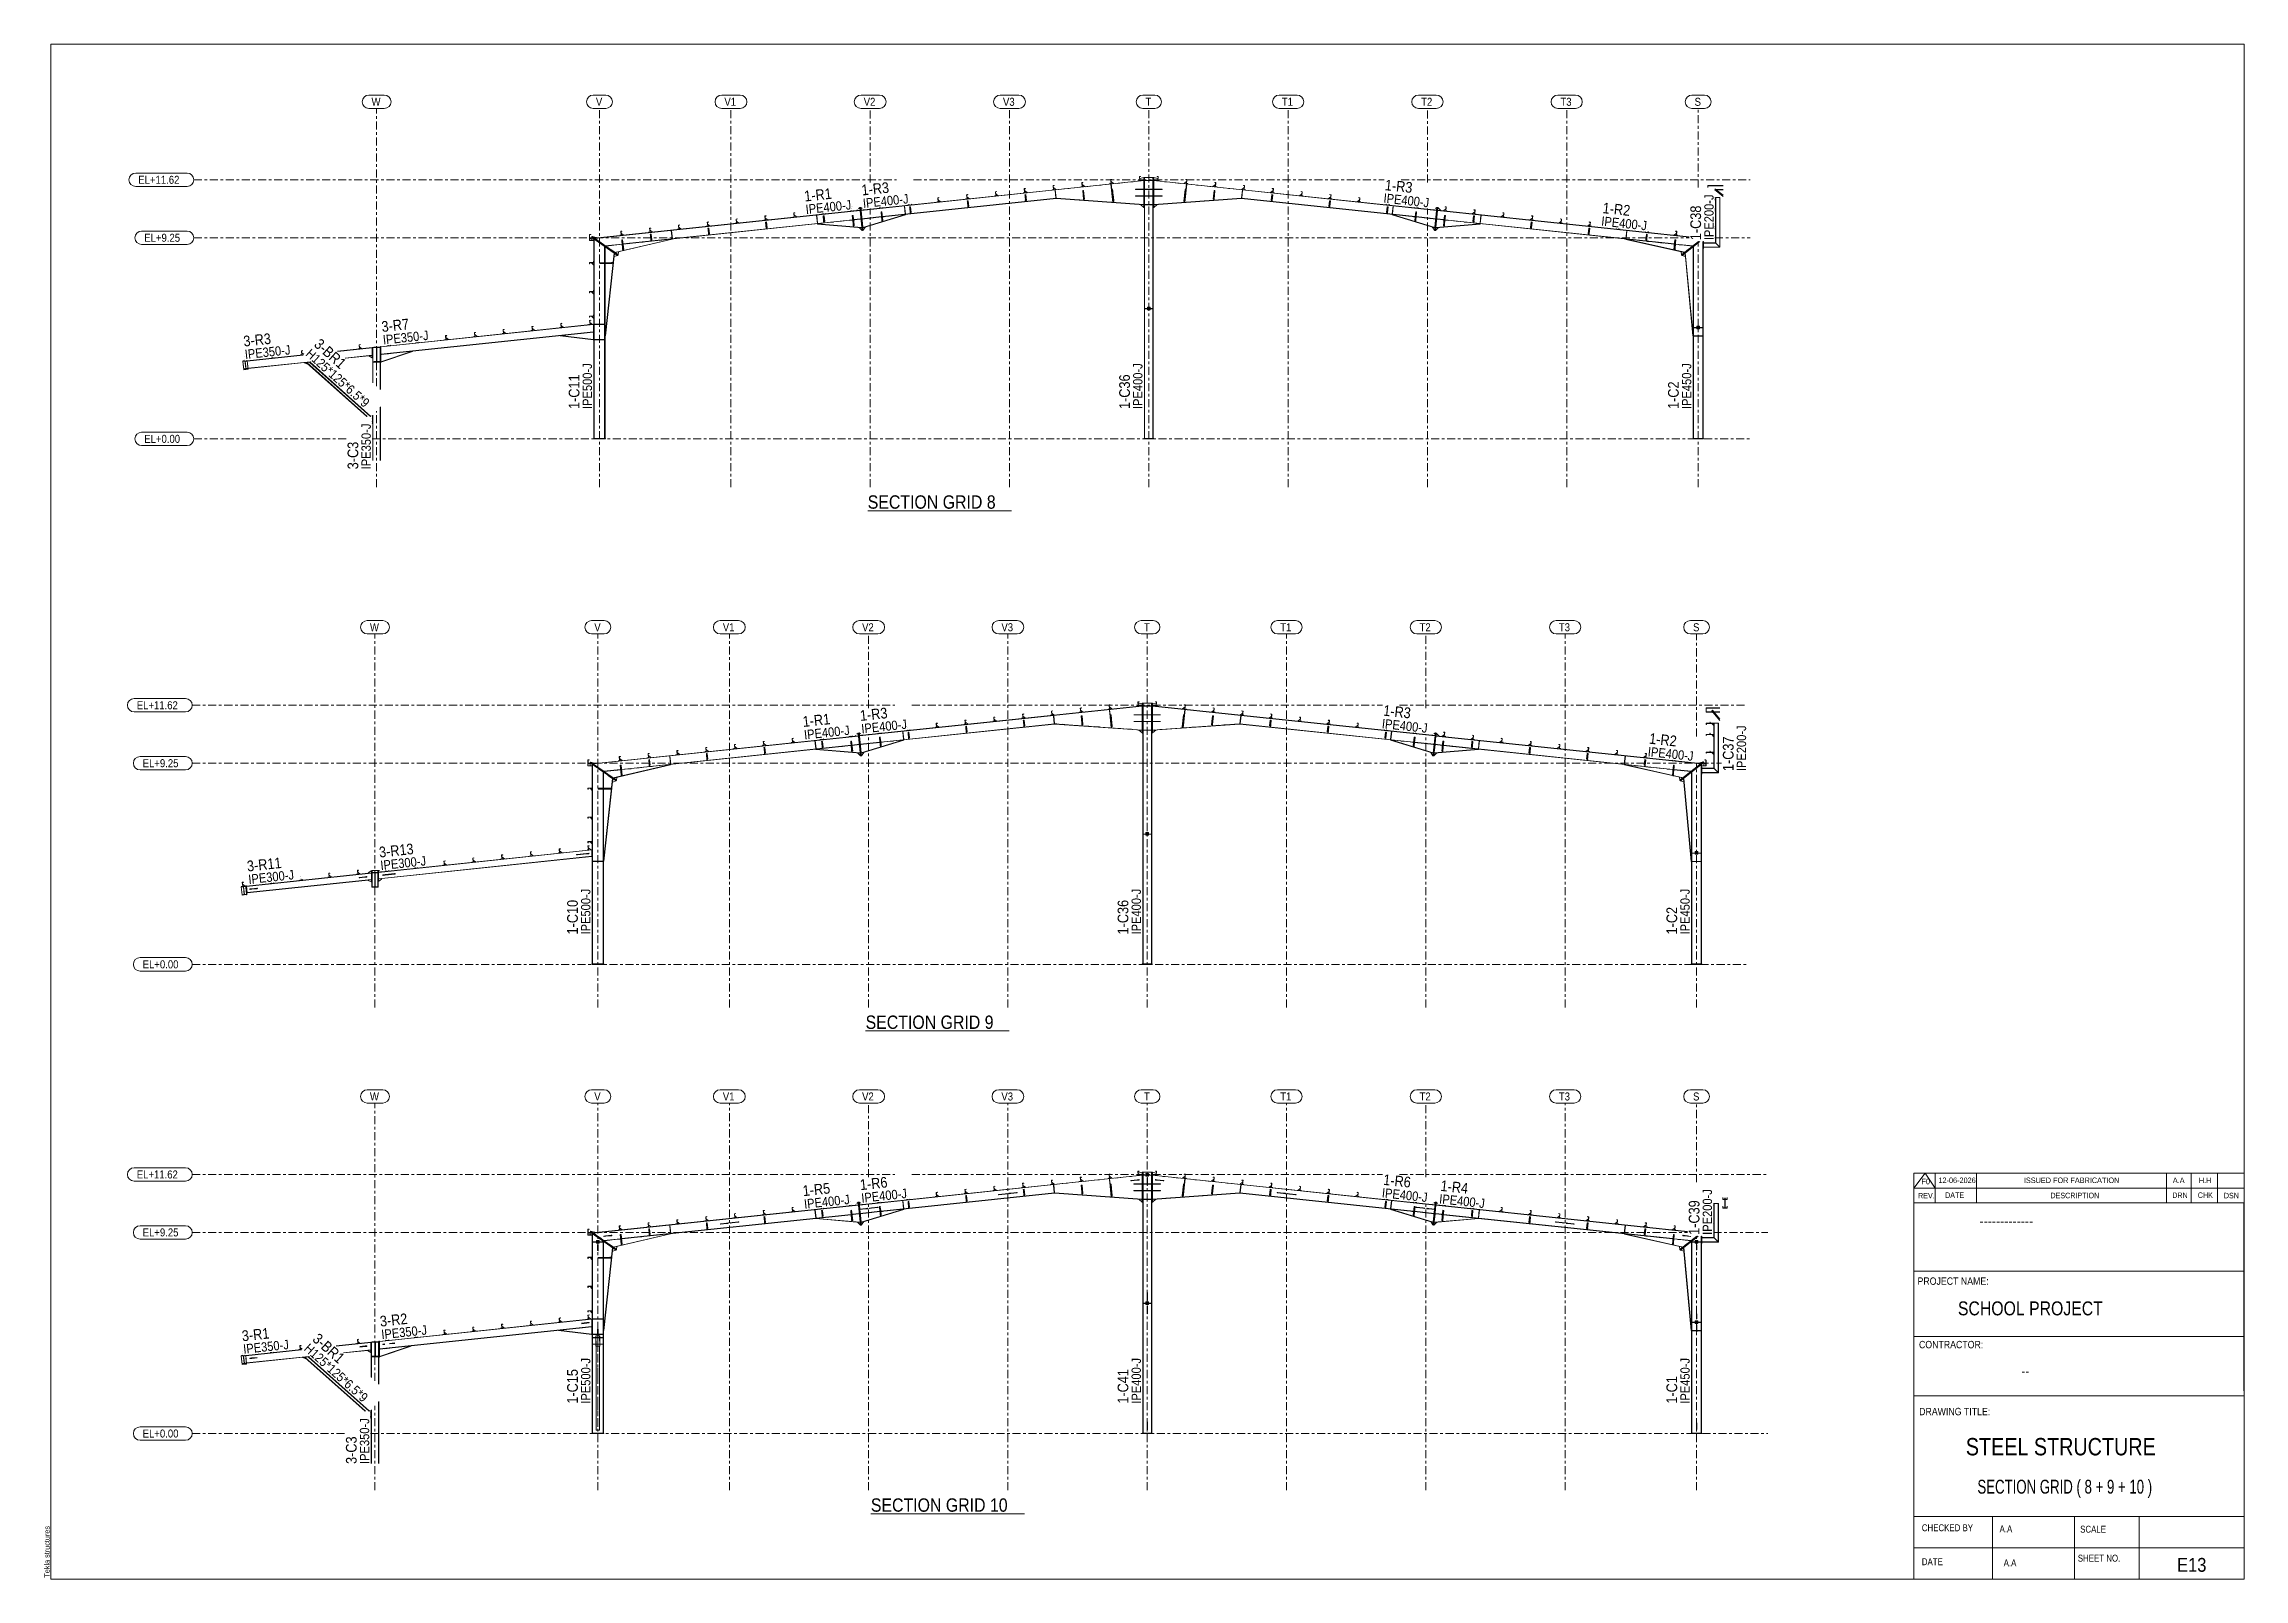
# Model space of a CAD drawing. Header units: millimetres. Extents: x -65 to 757, y -38 to 536.
import ezdxf

# ---------------------------------------------------------------- set-up
doc = ezdxf.new("R2010")
doc.units = ezdxf.units.MM
for name, pattern in [('XKITLINE00', [0]), ('XKITLINE02', [4, 2, -2]), ('XKITLINE03', [6, 3, -1, 1, -1])]:
    doc.linetypes.add(name, pattern=pattern)
for name, color, linetype, lineweight in [('DrawingSheet', 5, 'Continuous', 0), ('OtherObjectType', 7, 'Continuous', 0), ('Part', 2, 'Continuous', 0), ('PartMark', 7, 'Continuous', 0), ('S-grid', 1, 'Continuous', 0)]:
    doc.layers.add(name, color=color, linetype=linetype, lineweight=lineweight)
doc.styles.add('@ARIAL_UNICODE_MS_BOLD', font='ARIAL.TTF')
doc.styles.add('ARIAL', font='ARIAL.TTF')
doc.styles.add('ARIAL_NARROW', font='ARIALN.TTF')
doc.styles.add('COMIC_SANS_MS_BOLD', font='COMICBD.TTF')
doc.styles.add('SWIS721_EX_BT', font='ARIAL.TTF')
doc.styles.add('SWISSE', font='ARIAL.TTF')

# ---------------------------------------------------------------- blocks, each defined once
blk = doc.blocks.new('*A1')
at = {"layer": 'Part'}
blk.add_hatch(color=3, dxfattribs=at).paths.add_polyline_path([(426.22, 105.29), (426.23, 105.4), (426.25, 105.4), (426.24, 105.28), (425.82, 105.32), (425.98, 106.81), (425.59, 106.85), (425.58, 106.74), (425.57, 106.75), (425.58, 106.87), (426, 106.83), (425.84, 105.33)], flags=17)
blk = doc.blocks.new('*A2')
at = {"layer": 'Part'}
blk.add_hatch(color=3, dxfattribs=at).paths.add_polyline_path([(415.45, 106.43), (415.46, 106.54), (415.48, 106.54), (415.46, 106.41), (415.05, 106.46), (415.21, 107.95), (414.82, 107.99), (414.81, 107.88), (414.79, 107.88), (414.81, 108.01), (415.22, 107.96), (415.06, 106.47)], flags=17)
blk = doc.blocks.new('*A3')
at = {"layer": 'Part'}
blk.add_hatch(color=3, dxfattribs=at).paths.add_polyline_path([(404.68, 107.57), (404.69, 107.68), (404.7, 107.67), (404.69, 107.55), (404.27, 107.59), (404.43, 109.09), (404.05, 109.13), (404.04, 109.02), (404.02, 109.02), (404.03, 109.14), (404.45, 109.1), (404.29, 107.61)], flags=17)
blk = doc.blocks.new('*A4')
at = {"layer": 'Part'}
blk.add_hatch(color=3, dxfattribs=at).paths.add_polyline_path([(393.9, 108.7), (393.91, 108.81), (393.93, 108.81), (393.92, 108.69), (393.5, 108.73), (393.66, 110.22), (393.27, 110.26), (393.26, 110.15), (393.25, 110.16), (393.26, 110.28), (393.68, 110.24), (393.52, 108.74)], flags=17)
blk = doc.blocks.new('*A5')
at = {"layer": 'Part'}
blk.add_hatch(color=3, dxfattribs=at).paths.add_polyline_path([(383.13, 109.84), (383.14, 109.95), (383.16, 109.95), (383.14, 109.82), (382.73, 109.87), (382.89, 111.36), (382.5, 111.4), (382.49, 111.29), (382.47, 111.29), (382.49, 111.42), (382.9, 111.37), (382.74, 109.88)], flags=17)
blk = doc.blocks.new('*A6')
at = {"layer": 'Part'}
blk.add_hatch(color=3, dxfattribs=at).paths.add_polyline_path([(372.36, 110.97), (372.37, 111.08), (372.38, 111.08), (372.37, 110.96), (371.95, 111), (372.11, 112.5), (371.73, 112.54), (371.72, 112.43), (371.7, 112.43), (371.71, 112.55), (372.13, 112.51), (371.97, 111.02)], flags=17)
blk = doc.blocks.new('*A7')
at = {"layer": 'Part'}
blk.add_hatch(color=3, dxfattribs=at).paths.add_polyline_path([(361.58, 112.11), (361.59, 112.22), (361.61, 112.22), (361.59, 112.09), (361.18, 112.14), (361.34, 113.63), (360.95, 113.67), (360.94, 113.56), (360.93, 113.56), (360.94, 113.69), (361.35, 113.65), (361.2, 112.15)], flags=17)
blk = doc.blocks.new('*A8')
at = {"layer": 'Part'}
blk.add_hatch(color=3, dxfattribs=at).paths.add_polyline_path([(350.81, 113.25), (350.82, 113.36), (350.83, 113.36), (350.82, 113.23), (350.41, 113.27), (350.56, 114.77), (350.18, 114.81), (350.17, 114.7), (350.15, 114.7), (350.17, 114.83), (350.58, 114.78), (350.42, 113.29)], flags=17)
blk = doc.blocks.new('*A9')
at = {"layer": 'Part'}
blk.add_hatch(color=3, dxfattribs=at).paths.add_polyline_path([(322.04, 112.51), (322.45, 112.55), (322.47, 112.43), (322.45, 112.43), (322.44, 112.54), (322.05, 112.5), (322.21, 111), (321.8, 110.96), (321.79, 111.08), (321.8, 111.08), (321.81, 110.97), (322.2, 111.02)], flags=17)
blk = doc.blocks.new('*A10')
at = {"layer": 'Part'}
blk.add_hatch(color=3, dxfattribs=at).paths.add_polyline_path([(332.81, 113.65), (333.23, 113.69), (333.24, 113.56), (333.22, 113.56), (333.21, 113.67), (332.83, 113.63), (332.99, 112.14), (332.57, 112.09), (332.56, 112.22), (332.57, 112.22), (332.59, 112.11), (332.97, 112.15)], flags=17)
blk = doc.blocks.new('*A11')
at = {"layer": 'Part'}
blk.add_hatch(color=3, dxfattribs=at).paths.add_polyline_path([(343.59, 114.78), (344, 114.83), (344.01, 114.7), (344, 114.7), (343.99, 114.81), (343.6, 114.77), (343.76, 113.27), (343.35, 113.23), (343.33, 113.36), (343.35, 113.36), (343.36, 113.25), (343.74, 113.29)], flags=17)
blk = doc.blocks.new('*A12')
at = {"layer": 'Part'}
blk.add_hatch(color=3, dxfattribs=at).paths.add_polyline_path([(544.73, 92.79), (544.74, 92.9), (544.76, 92.9), (544.75, 92.78), (544.33, 92.82), (544.49, 94.31), (544.1, 94.35), (544.09, 94.24), (544.08, 94.25), (544.09, 94.37), (544.51, 94.33), (544.35, 92.83)], flags=17)
blk = doc.blocks.new('*A13')
at = {"layer": 'Part'}
blk.add_hatch(color=3, dxfattribs=at).paths.add_polyline_path([(533.96, 93.93), (533.97, 94.04), (533.99, 94.04), (533.97, 93.91), (533.56, 93.96), (533.72, 95.45), (533.33, 95.49), (533.32, 95.38), (533.3, 95.38), (533.32, 95.51), (533.73, 95.46), (533.57, 93.97)], flags=17)
blk = doc.blocks.new('*A14')
at = {"layer": 'Part'}
blk.add_hatch(color=3, dxfattribs=at).paths.add_polyline_path([(523.19, 95.07), (523.2, 95.18), (523.21, 95.17), (523.2, 95.05), (522.78, 95.09), (522.94, 96.59), (522.56, 96.63), (522.55, 96.52), (522.53, 96.52), (522.54, 96.64), (522.96, 96.6), (522.8, 95.11)], flags=17)
blk = doc.blocks.new('*A15')
at = {"layer": 'Part'}
blk.add_hatch(color=3, dxfattribs=at).paths.add_polyline_path([(512.41, 96.2), (512.42, 96.31), (512.44, 96.31), (512.42, 96.19), (512.01, 96.23), (512.17, 97.72), (511.78, 97.76), (511.77, 97.65), (511.76, 97.66), (511.77, 97.78), (512.18, 97.74), (512.03, 96.24)], flags=17)
blk = doc.blocks.new('*A16')
at = {"layer": 'Part'}
blk.add_hatch(color=3, dxfattribs=at).paths.add_polyline_path([(501.64, 97.34), (501.65, 97.45), (501.66, 97.45), (501.65, 97.32), (501.24, 97.37), (501.39, 98.86), (501.01, 98.9), (501, 98.79), (500.98, 98.79), (501, 98.92), (501.41, 98.87), (501.25, 97.38)], flags=17)
blk = doc.blocks.new('*A17')
at = {"layer": 'Part'}
blk.add_hatch(color=3, dxfattribs=at).paths.add_polyline_path([(490.86, 98.47), (490.88, 98.58), (490.89, 98.58), (490.88, 98.46), (490.46, 98.5), (490.62, 100), (490.24, 100.04), (490.22, 99.93), (490.21, 99.93), (490.22, 100.05), (490.64, 100.01), (490.48, 98.52)], flags=17)
blk = doc.blocks.new('*A18')
at = {"layer": 'Part'}
blk.add_hatch(color=3, dxfattribs=at).paths.add_polyline_path([(480.09, 99.61), (480.1, 99.72), (480.12, 99.72), (480.1, 99.59), (479.69, 99.64), (479.85, 101.13), (479.46, 101.17), (479.45, 101.06), (479.44, 101.06), (479.45, 101.19), (479.86, 101.15), (479.71, 99.65)], flags=17)
blk = doc.blocks.new('*A19')
at = {"layer": 'Part'}
blk.add_hatch(color=3, dxfattribs=at).paths.add_polyline_path([(469.32, 100.75), (469.33, 100.86), (469.34, 100.86), (469.33, 100.73), (468.92, 100.77), (469.07, 102.27), (468.69, 102.31), (468.68, 102.2), (468.66, 102.2), (468.68, 102.33), (469.09, 102.28), (468.93, 100.79)], flags=17)
blk = doc.blocks.new('*A20')
at = {"layer": 'Part'}
blk.add_hatch(color=3, dxfattribs=at).paths.add_polyline_path([(458.54, 101.88), (458.56, 101.99), (458.57, 101.99), (458.56, 101.87), (458.14, 101.91), (458.3, 103.4), (457.92, 103.45), (457.9, 103.34), (457.89, 103.34), (457.9, 103.46), (458.32, 103.42), (458.16, 101.92)], flags=17)
blk = doc.blocks.new('*A21')
at = {"layer": 'Part'}
blk.add_hatch(color=3, dxfattribs=at).paths.add_polyline_path([(562.25, 104.18), (562.25, 104.29), (563.92, 104.29), (563.92, 104.18), (563.12, 104.18), (563.12, 101.05), (563.92, 101.05), (563.92, 100.94), (562.25, 100.94), (562.25, 101.05), (563.05, 101.05), (563.05, 104.18)], flags=17)
blk = doc.blocks.new('*A22')
at = {"layer": 'Part'}
blk.add_hatch(color=3, dxfattribs=at).paths.add_polyline_path([(62.57, 53.02), (62.98, 53.06), (63, 52.94), (62.98, 52.93), (62.97, 53.04), (62.58, 53), (62.74, 51.51), (62.33, 51.47), (62.31, 51.59), (62.33, 51.59), (62.34, 51.48), (62.73, 51.52)], flags=17)
blk = doc.blocks.new('*A23')
at = {"layer": 'Part'}
blk.add_hatch(color=3, dxfattribs=at).paths.add_polyline_path([(84.12, 55.29), (84.53, 55.33), (84.54, 55.21), (84.53, 55.21), (84.52, 55.32), (84.13, 55.28), (84.29, 53.78), (83.88, 53.74), (83.86, 53.86), (83.88, 53.86), (83.89, 53.75), (84.27, 53.8)], flags=17)
blk = doc.blocks.new('*A24')
at = {"layer": 'Part'}
blk.add_hatch(color=3, dxfattribs=at).paths.add_polyline_path([(105.66, 57.56), (106.08, 57.6), (106.09, 57.48), (106.08, 57.48), (106.06, 57.59), (105.68, 57.55), (105.84, 56.05), (105.42, 56.01), (105.41, 56.14), (105.42, 56.14), (105.44, 56.03), (105.82, 56.07)], flags=17)
blk = doc.blocks.new('*A25')
at = {"layer": 'Part'}
blk.add_hatch(color=3, dxfattribs=at).paths.add_polyline_path([(127.21, 59.83), (127.62, 59.88), (127.64, 59.75), (127.62, 59.75), (127.61, 59.86), (127.23, 59.82), (127.38, 58.33), (126.97, 58.28), (126.96, 58.41), (126.97, 58.41), (126.98, 58.3), (127.37, 58.34)], flags=17)
blk = doc.blocks.new('*A26')
at = {"layer": 'Part'}
blk.add_hatch(color=3, dxfattribs=at).paths.add_polyline_path([(137.98, 60.97), (138.4, 61.01), (138.41, 60.89), (138.4, 60.89), (138.38, 61), (138, 60.96), (138.16, 59.46), (137.74, 59.42), (137.73, 59.54), (137.74, 59.55), (137.76, 59.44), (138.14, 59.48)], flags=17)
blk = doc.blocks.new('*A27')
at = {"layer": 'Part'}
blk.add_hatch(color=3, dxfattribs=at).paths.add_polyline_path([(73.34, 54.15), (73.76, 54.2), (73.77, 54.07), (73.75, 54.07), (73.74, 54.18), (73.36, 54.14), (73.52, 52.65), (73.1, 52.6), (73.09, 52.73), (73.1, 52.73), (73.11, 52.62), (73.5, 52.66)], flags=17)
blk = doc.blocks.new('*A28')
at = {"layer": 'Part'}
blk.add_hatch(color=3, dxfattribs=at).paths.add_polyline_path([(94.89, 56.42), (95.3, 56.47), (95.32, 56.34), (95.3, 56.34), (95.29, 56.45), (94.91, 56.41), (95.06, 54.92), (94.65, 54.87), (94.64, 55), (94.65, 55), (94.66, 54.89), (95.05, 54.93)], flags=17)
blk = doc.blocks.new('*A29')
at = {"layer": 'Part'}
blk.add_hatch(color=3, dxfattribs=at).paths.add_polyline_path([(116.44, 58.7), (116.85, 58.74), (116.86, 58.62), (116.85, 58.62), (116.84, 58.72), (116.45, 58.68), (116.61, 57.19), (116.2, 57.15), (116.18, 57.27), (116.2, 57.27), (116.21, 57.16), (116.59, 57.2)], flags=17)
blk = doc.blocks.new('*A30')
at = {"layer": 'Part'}
blk.add_hatch(color=3, dxfattribs=at).paths.add_polyline_path([(139.37, 62.94), (139.37, 62.96), (139.5, 62.96), (139.5, 62.54), (138, 62.54), (138, 62.15), (138.11, 62.15), (138.11, 62.14), (137.98, 62.14), (137.98, 62.56), (139.48, 62.56), (139.48, 62.94)], flags=17)
blk = doc.blocks.new('*A31')
at = {"layer": 'Part'}
blk.add_hatch(color=3, dxfattribs=at).paths.add_polyline_path([(149.66, 94.33), (150.08, 94.37), (150.09, 94.25), (150.07, 94.24), (150.06, 94.35), (149.68, 94.31), (149.84, 92.82), (149.42, 92.78), (149.41, 92.9), (149.42, 92.9), (149.43, 92.79), (149.82, 92.83)], flags=17)
blk = doc.blocks.new('*A32')
at = {"layer": 'Part'}
blk.add_hatch(color=3, dxfattribs=at).paths.add_polyline_path([(160.43, 95.46), (160.85, 95.51), (160.86, 95.38), (160.85, 95.38), (160.84, 95.49), (160.45, 95.45), (160.61, 93.96), (160.19, 93.91), (160.18, 94.04), (160.2, 94.04), (160.21, 93.93), (160.59, 93.97)], flags=17)
blk = doc.blocks.new('*A33')
at = {"layer": 'Part'}
blk.add_hatch(color=3, dxfattribs=at).paths.add_polyline_path([(139.37, 72.11), (139.37, 72.12), (139.5, 72.12), (139.5, 71.71), (138, 71.71), (138, 71.32), (138.11, 71.32), (138.11, 71.31), (137.98, 71.31), (137.98, 71.72), (139.48, 71.72), (139.48, 72.11)], flags=17)
blk = doc.blocks.new('*A34')
at = {"layer": 'Part'}
blk.add_hatch(color=3, dxfattribs=at).paths.add_polyline_path([(171.21, 96.6), (171.62, 96.64), (171.64, 96.52), (171.62, 96.52), (171.61, 96.63), (171.23, 96.59), (171.38, 95.09), (170.97, 95.05), (170.96, 95.17), (170.97, 95.18), (170.98, 95.07), (171.37, 95.11)], flags=17)
blk = doc.blocks.new('*A35')
at = {"layer": 'Part'}
blk.add_hatch(color=3, dxfattribs=at).paths.add_polyline_path([(181.98, 97.74), (182.4, 97.78), (182.41, 97.66), (182.39, 97.65), (182.38, 97.76), (182, 97.72), (182.16, 96.23), (181.74, 96.19), (181.73, 96.31), (181.74, 96.31), (181.76, 96.2), (182.14, 96.24)], flags=17)
blk = doc.blocks.new('*A36')
at = {"layer": 'Part'}
blk.add_hatch(color=3, dxfattribs=at).paths.add_polyline_path([(139.37, 82.94), (139.37, 82.96), (139.5, 82.96), (139.5, 82.54), (138, 82.54), (138, 82.15), (138.11, 82.15), (138.11, 82.14), (137.98, 82.14), (137.98, 82.56), (139.48, 82.56), (139.48, 82.94)], flags=17)
blk = doc.blocks.new('*A37')
at = {"layer": 'Part'}
blk.add_hatch(color=3, dxfattribs=at).paths.add_polyline_path([(192.76, 98.87), (193.17, 98.92), (193.18, 98.79), (193.17, 98.79), (193.16, 98.9), (192.77, 98.86), (192.93, 97.37), (192.52, 97.32), (192.5, 97.45), (192.52, 97.45), (192.53, 97.34), (192.91, 97.38)], flags=17)
blk = doc.blocks.new('*A38')
at = {"layer": 'Part'}
blk.add_hatch(color=3, dxfattribs=at).paths.add_polyline_path([(203.53, 100.01), (203.94, 100.05), (203.96, 99.93), (203.94, 99.93), (203.93, 100.04), (203.55, 100), (203.7, 98.5), (203.29, 98.46), (203.28, 98.58), (203.29, 98.58), (203.3, 98.47), (203.69, 98.52)], flags=17)
blk = doc.blocks.new('*A39')
at = {"layer": 'Part'}
blk.add_hatch(color=3, dxfattribs=at).paths.add_polyline_path([(214.3, 101.15), (214.72, 101.19), (214.73, 101.06), (214.72, 101.06), (214.7, 101.17), (214.32, 101.13), (214.48, 99.64), (214.06, 99.59), (214.05, 99.72), (214.06, 99.72), (214.08, 99.61), (214.46, 99.65)], flags=17)
blk = doc.blocks.new('*A40')
at = {"layer": 'Part'}
blk.add_hatch(color=3, dxfattribs=at).paths.add_polyline_path([(225.08, 102.28), (225.49, 102.33), (225.5, 102.2), (225.49, 102.2), (225.48, 102.31), (225.09, 102.27), (225.25, 100.77), (224.84, 100.73), (224.82, 100.86), (224.84, 100.86), (224.85, 100.75), (225.23, 100.79)], flags=17)
blk = doc.blocks.new('*A41')
at = {"layer": 'Part'}
blk.add_hatch(color=3, dxfattribs=at).paths.add_polyline_path([(235.85, 103.42), (236.26, 103.46), (236.28, 103.34), (236.26, 103.34), (236.25, 103.45), (235.87, 103.4), (236.02, 101.91), (235.61, 101.87), (235.6, 101.99), (235.61, 101.99), (235.62, 101.88), (236.01, 101.92)], flags=17)
blk = doc.blocks.new('*A42')
at = {"layer": 'Part'}
blk.add_hatch(color=3, dxfattribs=at).paths.add_polyline_path([(246.62, 104.55), (247.04, 104.6), (247.05, 104.47), (247.04, 104.47), (247.02, 104.58), (246.64, 104.54), (246.8, 103.05), (246.38, 103), (246.37, 103.13), (246.38, 103.13), (246.4, 103.02), (246.78, 103.06)], flags=17)
blk = doc.blocks.new('*A43')
at = {"layer": 'Part'}
blk.add_hatch(color=3, dxfattribs=at).paths.add_polyline_path([(257.4, 105.69), (257.81, 105.73), (257.82, 105.61), (257.81, 105.61), (257.8, 105.72), (257.41, 105.68), (257.57, 104.18), (257.16, 104.14), (257.14, 104.26), (257.16, 104.27), (257.17, 104.16), (257.55, 104.2)], flags=17)
blk = doc.blocks.new('*A44')
at = {"layer": 'Part'}
blk.add_hatch(color=3, dxfattribs=at).paths.add_polyline_path([(268.17, 106.83), (268.59, 106.87), (268.6, 106.75), (268.58, 106.74), (268.57, 106.85), (268.19, 106.81), (268.34, 105.32), (267.93, 105.28), (267.92, 105.4), (267.93, 105.4), (267.94, 105.29), (268.33, 105.33)], flags=17)
blk = doc.blocks.new('*A45')
at = {"layer": 'Part'}
blk.add_hatch(color=3, dxfattribs=at).paths.add_polyline_path([(19.47, 48.47), (19.89, 48.51), (19.9, 48.39), (19.89, 48.39), (19.88, 48.5), (19.49, 48.46), (19.65, 46.96), (19.23, 46.92), (19.22, 47.04), (19.24, 47.05), (19.25, 46.94), (19.63, 46.98)], flags=17)
blk = doc.blocks.new('*A46')
at = {"layer": 'Part'}
blk.add_hatch(color=3, dxfattribs=at).paths.add_polyline_path([(30.25, 49.61), (30.66, 49.65), (30.68, 49.53), (30.66, 49.52), (30.65, 49.63), (30.26, 49.59), (30.42, 48.1), (30.01, 48.06), (29.99, 48.18), (30.01, 48.18), (30.02, 48.07), (30.41, 48.11)], flags=17)
blk = doc.blocks.new('*A47')
at = {"layer": 'Part'}
blk.add_hatch(color=3, dxfattribs=at).paths.add_polyline_path([(41.02, 50.74), (41.44, 50.79), (41.45, 50.66), (41.43, 50.66), (41.42, 50.77), (41.04, 50.73), (41.2, 49.24), (40.78, 49.19), (40.77, 49.32), (40.78, 49.32), (40.79, 49.21), (41.18, 49.25)], flags=17)
blk = doc.blocks.new('*A48')
at = {"layer": 'Part'}
blk.add_hatch(color=3, dxfattribs=at).paths.add_polyline_path([(51.79, 51.88), (52.21, 51.92), (52.22, 51.8), (52.21, 51.8), (52.2, 51.91), (51.81, 51.87), (51.97, 50.37), (51.55, 50.33), (51.54, 50.45), (51.56, 50.45), (51.57, 50.35), (51.95, 50.39)], flags=17)
blk = doc.blocks.new('*A49')
at = {"layer": 'Part'}
blk.add_hatch(color=3, dxfattribs=at).paths.add_polyline_path([(62.57, 53.02), (62.98, 53.06), (63, 52.94), (62.98, 52.93), (62.97, 53.04), (62.58, 53), (62.74, 51.51), (62.33, 51.47), (62.31, 51.59), (62.33, 51.59), (62.34, 51.48), (62.73, 51.52)], flags=17)
blk = doc.blocks.new('*A50')
at = {"layer": 'Part'}
blk.add_hatch(color=3, dxfattribs=at).paths.add_polyline_path([(84.12, 55.29), (84.53, 55.33), (84.54, 55.21), (84.53, 55.21), (84.52, 55.32), (84.13, 55.28), (84.29, 53.78), (83.88, 53.74), (83.86, 53.86), (83.88, 53.86), (83.89, 53.75), (84.27, 53.8)], flags=17)
blk = doc.blocks.new('*A51')
at = {"layer": 'Part'}
blk.add_hatch(color=3, dxfattribs=at).paths.add_polyline_path([(105.66, 57.56), (106.08, 57.6), (106.09, 57.48), (106.08, 57.48), (106.06, 57.59), (105.68, 57.55), (105.84, 56.05), (105.42, 56.01), (105.41, 56.14), (105.42, 56.14), (105.44, 56.03), (105.82, 56.07)], flags=17)
blk = doc.blocks.new('*A52')
at = {"layer": 'Part'}
blk.add_hatch(color=3, dxfattribs=at).paths.add_polyline_path([(73.34, 54.15), (73.76, 54.2), (73.77, 54.07), (73.75, 54.07), (73.74, 54.18), (73.36, 54.14), (73.52, 52.65), (73.1, 52.6), (73.09, 52.73), (73.1, 52.73), (73.11, 52.62), (73.5, 52.66)], flags=17)
blk = doc.blocks.new('*A53')
at = {"layer": 'Part'}
blk.add_hatch(color=3, dxfattribs=at).paths.add_polyline_path([(94.89, 56.42), (95.3, 56.47), (95.32, 56.34), (95.3, 56.34), (95.29, 56.45), (94.91, 56.41), (95.06, 54.92), (94.65, 54.87), (94.64, 55), (94.65, 55), (94.66, 54.89), (95.05, 54.93)], flags=17)
blk = doc.blocks.new('*A54')
at = {"layer": 'Part'}
blk.add_hatch(color=3, dxfattribs=at).paths.add_polyline_path([(116.44, 58.7), (116.85, 58.74), (116.86, 58.62), (116.85, 58.62), (116.84, 58.72), (116.45, 58.68), (116.61, 57.19), (116.2, 57.15), (116.18, 57.27), (116.2, 57.27), (116.21, 57.16), (116.59, 57.2)], flags=17)
blk = doc.blocks.new('*A55')
at = {"layer": 'Part'}
blk.add_hatch(color=3, dxfattribs=at).paths.add_polyline_path([(57.29, 45.54), (57.29, 45.64), (59.38, 45.64), (59.38, 45.54)], flags=17)
blk = doc.blocks.new('*A56')
at = {"layer": 'Part'}
blk.add_hatch(color=3, dxfattribs=at).paths.add_polyline_path([(57.29, 50.86), (57.29, 50.96), (59.38, 50.96), (59.38, 50.86)], flags=17)
blk = doc.blocks.new('*A57')
at = {"layer": 'Part'}
blk.add_hatch(color=3, dxfattribs=at).paths.add_polyline_path([(58.31, 45.64), (58.31, 50.86), (58.35, 50.86), (58.35, 45.64)], flags=17)
blk = doc.blocks.new('*A58')
at = {"layer": 'Part'}
blk.add_hatch(color=3, dxfattribs=at).paths.add_polyline_path([(8.7, 47.33), (9.11, 47.38), (9.13, 47.25), (9.11, 47.25), (9.1, 47.36), (8.72, 47.32), (8.87, 45.83), (8.46, 45.78), (8.45, 45.91), (8.46, 45.91), (8.47, 45.8), (8.86, 45.84)], flags=17)
blk = doc.blocks.new('*A59')
at = {"layer": 'Part'}
blk.add_hatch(color=3, dxfattribs=at).paths.add_polyline_path([(19.47, 48.47), (19.89, 48.51), (19.9, 48.39), (19.89, 48.39), (19.88, 48.5), (19.49, 48.46), (19.65, 46.96), (19.23, 46.92), (19.22, 47.04), (19.24, 47.05), (19.25, 46.94), (19.63, 46.98)], flags=17)
blk = doc.blocks.new('*A60')
at = {"layer": 'Part'}
blk.add_hatch(color=3, dxfattribs=at).paths.add_polyline_path([(30.25, 49.61), (30.66, 49.65), (30.68, 49.53), (30.66, 49.52), (30.65, 49.63), (30.26, 49.59), (30.42, 48.1), (30.01, 48.06), (29.99, 48.18), (30.01, 48.18), (30.02, 48.07), (30.41, 48.11)], flags=17)
blk = doc.blocks.new('*A61')
at = {"layer": 'Part'}
blk.add_hatch(color=3, dxfattribs=at).paths.add_polyline_path([(8.66, 42.65), (10.32, 42.82), (10.32, 42.75), (8.67, 42.58)], flags=17)
blk = doc.blocks.new('*A62')
at = {"layer": 'Part'}
blk.add_hatch(color=3, dxfattribs=at).paths.add_polyline_path([(8.34, 45.69), (10, 45.86), (10, 45.8), (8.34, 45.62)], flags=17)
blk = doc.blocks.new('*A63')
at = {"layer": 'Part'}
blk.add_hatch(color=3, dxfattribs=at).paths.add_polyline_path([(9.16, 45.71), (9.19, 45.71), (9.5, 42.73), (9.47, 42.73)], flags=17)
blk = doc.blocks.new('*A64')
at = {"layer": 'Part'}
blk.add_hatch(color=3, dxfattribs=at).paths.add_polyline_path([(8.7, 47.33), (9.11, 47.38), (9.13, 47.25), (9.11, 47.25), (9.1, 47.36), (8.72, 47.32), (8.87, 45.83), (8.46, 45.78), (8.45, 45.91), (8.46, 45.91), (8.47, 45.8), (8.86, 45.84)], flags=17)
blk = doc.blocks.new('*A65')
at = {"layer": 'Part'}
blk.add_hatch(color=3, dxfattribs=at).paths.add_polyline_path([(41.02, 50.74), (41.44, 50.79), (41.45, 50.66), (41.43, 50.66), (41.42, 50.77), (41.04, 50.73), (41.2, 49.24), (40.78, 49.19), (40.77, 49.32), (40.78, 49.32), (40.79, 49.21), (41.18, 49.25)], flags=17)
blk = doc.blocks.new('*A66')
at = {"layer": 'Part'}
blk.add_hatch(color=3, dxfattribs=at).paths.add_polyline_path([(51.79, 51.88), (52.21, 51.92), (52.22, 51.8), (52.21, 51.8), (52.2, 51.91), (51.81, 51.87), (51.97, 50.37), (51.55, 50.33), (51.54, 50.45), (51.56, 50.45), (51.57, 50.35), (51.95, 50.39)], flags=17)
blk = doc.blocks.new('*A67')
at = {"layer": 'Part'}
blk.add_hatch(color=3, dxfattribs=at).paths.add_polyline_path([(137.98, 60.97), (138.4, 61.01), (138.41, 60.89), (138.4, 60.89), (138.38, 61), (138, 60.96), (138.16, 59.46), (137.74, 59.42), (137.73, 59.54), (137.74, 59.55), (137.76, 59.44), (138.14, 59.48)], flags=17)
blk = doc.blocks.new('*A68')
at = {"layer": 'Part'}
blk.add_hatch(color=3, dxfattribs=at).paths.add_polyline_path([(225.33, 100.01), (225.66, 100.05), (225.66, 100.03), (225.35, 99.99), (225.39, 99.59), (225.38, 99.59)], flags=17)
blk = doc.blocks.new('*A69')
at = {"layer": 'Part'}
blk.add_hatch(color=3, dxfattribs=at).paths.add_polyline_path([(236.21, 100.13), (236.54, 100.17), (236.55, 100.14), (236.23, 100.11), (236.29, 99.57), (236.27, 99.56)], flags=17)
blk = doc.blocks.new('*A70')
at = {"layer": 'Part'}
blk.add_hatch(color=3, dxfattribs=at).paths.add_polyline_path([(246.95, 101.58), (247.28, 101.62), (247.29, 101.59), (246.97, 101.56), (247.02, 101.07), (247.01, 101.06)], flags=17)
blk = doc.blocks.new('*A71')
at = {"layer": 'Part'}
blk.add_hatch(color=3, dxfattribs=at).paths.add_polyline_path([(257.65, 103.42), (257.98, 103.46), (257.99, 103.44), (257.67, 103.4), (257.71, 103), (257.7, 103)], flags=17)
blk = doc.blocks.new('*A72')
at = {"layer": 'Part'}
blk.add_hatch(color=3, dxfattribs=at).paths.add_polyline_path([(141.67, 55.73), (141.73, 55.71), (141.75, 55.64), (141.73, 55.57), (141.67, 55.55), (141.61, 55.57), (141.58, 55.64), (141.61, 55.71)], flags=17)
blk = doc.blocks.new('*A73')
at = {"layer": 'Part'}
blk.add_hatch(color=3, dxfattribs=at).paths.add_polyline_path([(127.21, 59.83), (127.62, 59.88), (127.64, 59.75), (127.62, 59.75), (127.61, 59.86), (127.23, 59.82), (127.38, 58.33), (126.97, 58.28), (126.96, 58.41), (126.97, 58.41), (126.98, 58.3), (127.37, 58.34)], flags=17)
blk = doc.blocks.new('*A74')
at = {"layer": 'Part'}
blk.add_hatch(color=3, dxfattribs=at).paths.add_polyline_path([(141.04, 52.48), (141.04, 52.55), (142.29, 52.55), (142.29, 52.48), (141.69, 52.48), (141.69, 50.13), (142.29, 50.13), (142.29, 50.05), (141.04, 50.05), (141.04, 50.13), (141.64, 50.13), (141.64, 52.48)], flags=17)
blk = doc.blocks.new('*A75')
at = {"layer": 'Part'}
blk.add_hatch(color=3, dxfattribs=at).paths.add_polyline_path([(141.63, 49.5), (141.63, 50.05), (141.7, 50.05), (141.7, 49.5)], flags=17)
blk = doc.blocks.new('*A76')
at = {"layer": 'Part'}
blk.add_hatch(color=3, dxfattribs=at).paths.add_polyline_path([(141.63, 52.55), (141.63, 53.1), (141.7, 53.1), (141.7, 52.55)], flags=17)
blk = doc.blocks.new('*A77')
at = {"layer": 'Part'}
blk.add_hatch(color=3, dxfattribs=at).paths.add_polyline_path([(137.98, 91.58), (137.98, 93.1), (138.4, 93.1), (138.4, 92.97), (138.39, 92.97), (138.39, 93.08), (138, 93.08), (138, 91.59), (138.39, 91.59), (138.39, 91.7), (138.4, 91.7), (138.4, 91.58)], flags=17)
blk = doc.blocks.new('*A78')
at = {"layer": 'Part'}
blk.add_hatch(color=3, dxfattribs=at).paths.add_polyline_path([(141.78, 82.21), (141.78, 82.54), (142.44, 82.54), (142.44, 82.52), (141.82, 82.52), (141.82, 82.21)], flags=17)
blk = doc.blocks.new('*A79')
at = {"layer": 'Part'}
blk.add_hatch(color=3, dxfattribs=at).paths.add_polyline_path([(150.01, 91.12), (150.35, 91.15), (150.35, 91.13), (150.03, 91.09), (150.09, 90.56), (150.07, 90.56)], flags=17)
blk = doc.blocks.new('*A80')
at = {"layer": 'Part'}
blk.add_hatch(color=3, dxfattribs=at).paths.add_polyline_path([(160.69, 93.19), (161.02, 93.23), (161.02, 93.21), (160.71, 93.18), (160.75, 92.78), (160.73, 92.77)], flags=17)
blk = doc.blocks.new('*A81')
at = {"layer": 'Part'}
blk.add_hatch(color=3, dxfattribs=at).paths.add_polyline_path([(182.24, 95.47), (182.57, 95.5), (182.57, 95.48), (182.26, 95.45), (182.3, 95.05), (182.28, 95.05)], flags=17)
blk = doc.blocks.new('*A82')
at = {"layer": 'Part'}
blk.add_hatch(color=3, dxfattribs=at).paths.add_polyline_path([(194.29, 95.83), (194.37, 95.82), (194.41, 95.76), (194.38, 95.7), (194.31, 95.67), (194.23, 95.68), (194.19, 95.74), (194.22, 95.8)], flags=17)
blk = doc.blocks.new('*A83')
at = {"layer": 'Part'}
blk.add_hatch(color=3, dxfattribs=at).paths.add_polyline_path([(192.76, 98.87), (193.17, 98.92), (193.18, 98.79), (193.17, 98.79), (193.16, 98.9), (192.77, 98.86), (192.93, 97.37), (192.52, 97.32), (192.5, 97.45), (192.52, 97.45), (192.53, 97.34), (192.91, 97.38)], flags=17)
blk = doc.blocks.new('*A84')
at = {"layer": 'Part'}
blk.add_hatch(color=3, dxfattribs=at).paths.add_polyline_path([(146.76, 90.82), (146.83, 90.8), (146.87, 90.75), (146.85, 90.69), (146.77, 90.65), (146.7, 90.67), (146.66, 90.73), (146.69, 90.79)], flags=17)
blk = doc.blocks.new('*A85')
at = {"layer": 'Part'}
blk.add_hatch(color=3, dxfattribs=at).paths.add_polyline_path([(141.67, 85.23), (141.73, 85.2), (141.75, 85.13), (141.73, 85.06), (141.67, 85.04), (141.61, 85.06), (141.58, 85.13), (141.61, 85.2)], flags=17)
blk = doc.blocks.new('*A86')
at = {"layer": 'Part'}
blk.add_hatch(color=3, dxfattribs=at).paths.add_polyline_path([(139.37, 62.94), (139.37, 62.96), (139.5, 62.96), (139.5, 62.54), (138, 62.54), (138, 62.15), (138.11, 62.15), (138.11, 62.14), (137.98, 62.14), (137.98, 62.56), (139.48, 62.56), (139.48, 62.94)], flags=17)
blk = doc.blocks.new('*A87')
at = {"layer": 'Part'}
blk.add_hatch(color=3, dxfattribs=at).paths.add_polyline_path([(149.66, 94.33), (150.08, 94.37), (150.09, 94.25), (150.07, 94.24), (150.06, 94.35), (149.68, 94.31), (149.84, 92.82), (149.42, 92.78), (149.41, 92.9), (149.42, 92.9), (149.43, 92.79), (149.82, 92.83)], flags=17)
blk = doc.blocks.new('*A88')
at = {"layer": 'Part'}
blk.add_hatch(color=3, dxfattribs=at).paths.add_polyline_path([(139.37, 72.11), (139.37, 72.12), (139.5, 72.12), (139.5, 71.71), (138, 71.71), (138, 71.32), (138.11, 71.32), (138.11, 71.31), (137.98, 71.31), (137.98, 71.72), (139.48, 71.72), (139.48, 72.11)], flags=17)
blk = doc.blocks.new('*A89')
at = {"layer": 'Part'}
blk.add_hatch(color=3, dxfattribs=at).paths.add_polyline_path([(139.37, 82.94), (139.37, 82.96), (139.5, 82.96), (139.5, 82.54), (138, 82.54), (138, 82.15), (138.11, 82.15), (138.11, 82.14), (137.98, 82.14), (137.98, 82.56), (139.48, 82.56), (139.48, 82.94)], flags=17)
blk = doc.blocks.new('*A90')
at = {"layer": 'Part'}
h = blk.add_hatch(color=3, dxfattribs=at)
h.paths.add_polyline_path([(141.25, 87.97), (141.25, 88.8), (142.08, 88.8), (142.08, 87.97)], flags=17)
h.paths.add_polyline_path([(141.28, 88.77), (141.28, 88), (142.05, 88), (142.05, 88.77)])
blk = doc.blocks.new('*A91')
at = {"layer": 'Part'}
blk.add_hatch(color=3, dxfattribs=at).paths.add_polyline_path([(187.59, 95.13), (187.67, 95.11), (187.7, 95.05), (187.68, 94.99), (187.61, 94.96), (187.53, 94.98), (187.49, 95.03), (187.52, 95.09)], flags=17)
blk = doc.blocks.new('*A92')
at = {"layer": 'Part'}
blk.add_hatch(color=3, dxfattribs=at).paths.add_polyline_path([(160.43, 95.46), (160.85, 95.51), (160.86, 95.38), (160.85, 95.38), (160.84, 95.49), (160.45, 95.45), (160.61, 93.96), (160.19, 93.91), (160.18, 94.04), (160.2, 94.04), (160.21, 93.93), (160.59, 93.97)], flags=17)
blk = doc.blocks.new('*A93')
at = {"layer": 'Part'}
blk.add_hatch(color=3, dxfattribs=at).paths.add_polyline_path([(171.21, 96.6), (171.62, 96.64), (171.64, 96.52), (171.62, 96.52), (171.61, 96.63), (171.23, 96.59), (171.38, 95.09), (170.97, 95.05), (170.96, 95.17), (170.97, 95.18), (170.98, 95.07), (171.37, 95.11)], flags=17)
blk = doc.blocks.new('*A94')
at = {"layer": 'Part'}
blk.add_hatch(color=3, dxfattribs=at).paths.add_polyline_path([(181.98, 97.74), (182.4, 97.78), (182.41, 97.66), (182.39, 97.65), (182.38, 97.76), (182, 97.72), (182.16, 96.23), (181.74, 96.19), (181.73, 96.31), (181.74, 96.31), (181.76, 96.2), (182.14, 96.24)], flags=17)
blk = doc.blocks.new('*A95')
at = {"layer": 'Part'}
blk.add_hatch(color=3, dxfattribs=at).paths.add_polyline_path([(246.37, 101.33), (246.45, 101.31), (246.49, 101.26), (246.47, 101.19), (246.39, 101.16), (246.31, 101.18), (246.28, 101.23), (246.3, 101.29)], flags=17)
blk = doc.blocks.new('*A96')
at = {"layer": 'Part'}
blk.add_hatch(color=3, dxfattribs=at).paths.add_polyline_path([(239.44, 100.6), (239.52, 100.58), (239.56, 100.52), (239.53, 100.46), (239.46, 100.43), (239.38, 100.45), (239.34, 100.5), (239.37, 100.56)], flags=17)
blk = doc.blocks.new('*A97')
at = {"layer": 'Part'}
blk.add_hatch(color=3, dxfattribs=at).paths.add_polyline_path([(203.53, 100.01), (203.94, 100.05), (203.96, 99.93), (203.94, 99.93), (203.93, 100.04), (203.55, 100), (203.7, 98.5), (203.29, 98.46), (203.28, 98.58), (203.29, 98.58), (203.3, 98.47), (203.69, 98.52)], flags=17)
blk = doc.blocks.new('*A98')
at = {"layer": 'Part'}
blk.add_hatch(color=3, dxfattribs=at).paths.add_polyline_path([(214.3, 101.15), (214.72, 101.19), (214.73, 101.06), (214.72, 101.06), (214.7, 101.17), (214.32, 101.13), (214.48, 99.64), (214.06, 99.59), (214.05, 99.72), (214.06, 99.72), (214.08, 99.61), (214.46, 99.65)], flags=17)
blk = doc.blocks.new('*A99')
at = {"layer": 'Part'}
blk.add_hatch(color=3, dxfattribs=at).paths.add_polyline_path([(225.08, 102.28), (225.49, 102.33), (225.5, 102.2), (225.49, 102.2), (225.48, 102.31), (225.09, 102.27), (225.25, 100.77), (224.84, 100.73), (224.82, 100.86), (224.84, 100.86), (224.85, 100.75), (225.23, 100.79)], flags=17)
blk = doc.blocks.new('*A100')
at = {"layer": 'Part'}
blk.add_hatch(color=3, dxfattribs=at).paths.add_polyline_path([(235.85, 103.42), (236.26, 103.46), (236.28, 103.34), (236.26, 103.34), (236.25, 103.45), (235.87, 103.4), (236.02, 101.91), (235.61, 101.87), (235.6, 101.99), (235.61, 101.99), (235.62, 101.88), (236.01, 101.92)], flags=17)
blk = doc.blocks.new('*A101')
at = {"layer": 'Part'}
blk.add_hatch(color=3, dxfattribs=at).paths.add_polyline_path([(246.62, 104.55), (247.04, 104.6), (247.05, 104.47), (247.04, 104.47), (247.02, 104.58), (246.64, 104.54), (246.8, 103.05), (246.38, 103), (246.37, 103.13), (246.38, 103.13), (246.4, 103.02), (246.78, 103.06)], flags=17)
blk = doc.blocks.new('*A102')
at = {"layer": 'Part'}
blk.add_hatch(color=3, dxfattribs=at).paths.add_polyline_path([(257.4, 105.69), (257.81, 105.73), (257.82, 105.61), (257.81, 105.61), (257.8, 105.72), (257.41, 105.68), (257.57, 104.18), (257.16, 104.14), (257.14, 104.26), (257.16, 104.27), (257.17, 104.16), (257.55, 104.2)], flags=17)
blk = doc.blocks.new('*A103')
at = {"layer": 'Part'}
blk.add_hatch(color=3, dxfattribs=at).paths.add_polyline_path([(268.17, 106.83), (268.59, 106.87), (268.6, 106.75), (268.58, 106.74), (268.57, 106.85), (268.19, 106.81), (268.34, 105.32), (267.93, 105.28), (267.92, 105.4), (267.93, 105.4), (267.94, 105.29), (268.33, 105.33)], flags=17)
blk = doc.blocks.new('*A104')
at = {"layer": 'Part'}
blk.add_hatch(color=3, dxfattribs=at).paths.add_polyline_path([(203.78, 97.74), (204.12, 97.78), (204.12, 97.75), (203.8, 97.72), (203.84, 97.32), (203.83, 97.32)], flags=17)
blk = doc.blocks.new('*A105')
at = {"layer": 'Part'}
h = blk.add_hatch(color=3, dxfattribs=at)
h.paths.add_polyline_path([(552.08, 87.97), (552.08, 88.8), (552.92, 88.8), (552.92, 87.97)], flags=17)
h.paths.add_polyline_path([(552.12, 88.77), (552.12, 88), (552.88, 88), (552.88, 88.77)])
blk = doc.blocks.new('*A106')
at = {"layer": 'Part'}
blk.add_hatch(color=3, dxfattribs=at).paths.add_polyline_path([(555.56, 92.99), (555.56, 93.12), (555.97, 93.12), (555.97, 91.6), (555.56, 91.6), (555.56, 91.73), (555.57, 91.73), (555.57, 91.62), (555.96, 91.62), (555.96, 93.1), (555.57, 93.1), (555.57, 92.99)], flags=17)
blk = doc.blocks.new('*A107')
at = {"layer": 'Part'}
blk.add_hatch(color=3, dxfattribs=at).paths.add_polyline_path([(533.14, 93.21), (533.15, 93.23), (533.48, 93.19), (533.43, 92.77), (533.42, 92.78), (533.46, 93.18)], flags=17)
blk = doc.blocks.new('*A108')
at = {"layer": 'Part'}
blk.add_hatch(color=3, dxfattribs=at).paths.add_polyline_path([(543.82, 91.13), (543.82, 91.15), (544.15, 91.12), (544.09, 90.56), (544.08, 90.56), (544.13, 91.09)], flags=17)
blk = doc.blocks.new('*A109')
at = {"layer": 'Part'}
blk.add_hatch(color=3, dxfattribs=at).paths.add_polyline_path([(447.77, 103.02), (447.78, 103.13), (447.8, 103.13), (447.78, 103), (447.37, 103.05), (447.53, 104.54), (447.14, 104.58), (447.13, 104.47), (447.12, 104.47), (447.13, 104.6), (447.54, 104.55), (447.39, 103.06)], flags=17)
blk = doc.blocks.new('*A110')
at = {"layer": 'Part'}
blk.add_hatch(color=3, dxfattribs=at).paths.add_polyline_path([(437, 104.16), (437.01, 104.27), (437.02, 104.26), (437.01, 104.14), (436.6, 104.18), (436.75, 105.68), (436.37, 105.72), (436.36, 105.61), (436.34, 105.61), (436.36, 105.73), (436.77, 105.69), (436.61, 104.2)], flags=17)
blk = doc.blocks.new('*A111')
at = {"layer": 'Part'}
blk.add_hatch(color=3, dxfattribs=at).paths.add_polyline_path([(360.61, 109.94), (360.62, 109.97), (360.95, 109.94), (360.88, 109.29), (360.86, 109.29), (360.93, 109.91)], flags=17)
blk = doc.blocks.new('*A112')
at = {"layer": 'Part'}
blk.add_hatch(color=3, dxfattribs=at).paths.add_polyline_path([(371.46, 109.54), (371.47, 109.57), (371.8, 109.53), (371.74, 109.01), (371.73, 109.01), (371.78, 109.51)], flags=17)
blk = doc.blocks.new('*A113')
at = {"layer": 'Part'}
blk.add_hatch(color=3, dxfattribs=at).paths.add_polyline_path([(393.09, 107.98), (393.09, 108), (393.42, 107.97), (393.38, 107.55), (393.36, 107.55), (393.4, 107.95)], flags=17)
blk = doc.blocks.new('*A114')
at = {"layer": 'Part'}
blk.add_hatch(color=3, dxfattribs=at).paths.add_polyline_path([(414.63, 105.71), (414.64, 105.73), (414.97, 105.69), (414.92, 105.27), (414.91, 105.28), (414.95, 105.68)], flags=17)
blk = doc.blocks.new('*A115')
at = {"layer": 'Part'}
blk.add_hatch(color=3, dxfattribs=at).paths.add_polyline_path([(347.08, 21.05), (347.14, 21.02), (347.17, 20.95), (347.14, 20.87), (347.08, 20.84), (347.02, 20.87), (347, 20.95), (347.02, 21.02)], flags=17)
blk = doc.blocks.new('*A116')
at = {"layer": 'Part'}
blk.add_hatch(color=3, dxfattribs=at).paths.add_polyline_path([(311.26, 111.37), (311.68, 111.42), (311.69, 111.29), (311.68, 111.29), (311.67, 111.4), (311.28, 111.36), (311.44, 109.87), (311.02, 109.82), (311.01, 109.95), (311.03, 109.95), (311.04, 109.84), (311.42, 109.88)], flags=17)
blk = doc.blocks.new('*A117')
at = {"layer": 'Part'}
blk.add_hatch(color=3, dxfattribs=at).paths.add_polyline_path([(311.26, 111.37), (311.68, 111.42), (311.69, 111.29), (311.68, 111.29), (311.67, 111.4), (311.28, 111.36), (311.44, 109.87), (311.02, 109.82), (311.01, 109.95), (311.03, 109.95), (311.04, 109.84), (311.42, 109.88)], flags=17)
blk = doc.blocks.new('*A118')
at = {"layer": 'Part'}
blk.add_hatch(color=3, dxfattribs=at).paths.add_polyline_path([(298.39, 106.82), (298.45, 106.79), (298.47, 106.74), (298.46, 106.68), (298.41, 106.64), (298.35, 106.62), (298.28, 106.63), (298.23, 106.66), (298.2, 106.71), (298.22, 106.76), (298.26, 106.81), (298.33, 106.83)], flags=17)
blk = doc.blocks.new('*A119')
at = {"layer": 'Part'}
blk.add_hatch(color=3, dxfattribs=at).paths.add_polyline_path([(347.08, 61.68), (347.14, 61.65), (347.17, 61.57), (347.14, 61.5), (347.08, 61.47), (347.02, 61.5), (347, 61.57), (347.02, 61.65)], flags=17)
blk = doc.blocks.new('*A120')
at = {"layer": 'Part'}
blk.add_hatch(color=3, dxfattribs=at).paths.add_polyline_path([(322.04, 112.51), (322.45, 112.55), (322.47, 112.43), (322.45, 112.43), (322.44, 112.54), (322.05, 112.5), (322.21, 111), (321.8, 110.96), (321.79, 111.08), (321.8, 111.08), (321.81, 110.97), (322.2, 111.02)], flags=17)
blk = doc.blocks.new('*A121')
at = {"layer": 'Part'}
blk.add_hatch(color=3, dxfattribs=at).paths.add_polyline_path([(332.81, 113.65), (333.23, 113.69), (333.24, 113.56), (333.22, 113.56), (333.21, 113.67), (332.83, 113.63), (332.99, 112.14), (332.57, 112.09), (332.56, 112.22), (332.57, 112.22), (332.59, 112.11), (332.97, 112.15)], flags=17)
blk = doc.blocks.new('*A122')
at = {"layer": 'Part'}
blk.add_hatch(color=3, dxfattribs=at).paths.add_polyline_path([(343.59, 114.78), (344, 114.83), (344.01, 114.7), (344, 114.7), (343.99, 114.81), (343.6, 114.77), (343.76, 113.27), (343.35, 113.23), (343.33, 113.36), (343.35, 113.36), (343.36, 113.25), (343.74, 113.29)], flags=17)
blk = doc.blocks.new('*A123')
at = {"layer": 'Part'}
blk.add_hatch(color=3, dxfattribs=at).paths.add_polyline_path([(347.08, 69.37), (347.14, 69.34), (347.17, 69.26), (347.14, 69.19), (347.08, 69.16), (347.02, 69.19), (347, 69.26), (347.02, 69.34)], flags=17)
blk = doc.blocks.new('*A124')
at = {"layer": 'Part'}
blk.add_hatch(color=3, dxfattribs=at).paths.add_polyline_path([(347.08, 109.65), (347.14, 109.62), (347.17, 109.55), (347.14, 109.48), (347.08, 109.45), (347.02, 109.48), (347, 109.55), (347.02, 109.62)], flags=17)
blk = doc.blocks.new('*A125')
at = {"layer": 'Part'}
h = blk.add_hatch(color=3, dxfattribs=at)
h.paths.add_polyline_path([(346.67, 65), (346.67, 65.83), (347.5, 65.83), (347.5, 65)], flags=17)
h.paths.add_polyline_path([(346.7, 65.8), (346.7, 65.03), (347.47, 65.03), (347.47, 65.8)])
blk = doc.blocks.new('*A126')
at = {"layer": 'Part'}
h = blk.add_hatch(color=3, dxfattribs=at)
h.paths.add_polyline_path([(346.67, 112.96), (346.67, 113.8), (347.5, 113.8), (347.5, 112.96)], flags=17)
h.paths.add_polyline_path([(346.7, 113.76), (346.7, 113), (347.47, 113), (347.47, 113.76)])
blk = doc.blocks.new('*A127')
at = {"layer": 'Part'}
blk.add_hatch(color=3, dxfattribs=at).paths.add_polyline_path([(333.22, 109.94), (333.55, 109.97), (333.55, 109.94), (333.24, 109.91), (333.3, 109.29), (333.29, 109.29)], flags=17)
blk = doc.blocks.new('*A128')
at = {"layer": 'Part'}
blk.add_hatch(color=3, dxfattribs=at).paths.add_polyline_path([(322.37, 109.53), (322.7, 109.57), (322.7, 109.54), (322.39, 109.51), (322.44, 109.01), (322.42, 109.01)], flags=17)
blk = doc.blocks.new('*A129')
at = {"layer": 'Part'}
blk.add_hatch(color=3, dxfattribs=at).paths.add_polyline_path([(291.52, 106.09), (291.6, 106.07), (291.64, 106.02), (291.62, 105.96), (291.54, 105.92), (291.46, 105.94), (291.42, 106), (291.45, 106.06)], flags=17)
blk = doc.blocks.new('*A130')
at = {"layer": 'Part'}
blk.add_hatch(color=3, dxfattribs=at).paths.add_polyline_path([(278.94, 107.96), (279.36, 108.01), (279.37, 107.88), (279.36, 107.88), (279.35, 107.99), (278.96, 107.95), (279.12, 106.46), (278.7, 106.41), (278.69, 106.54), (278.71, 106.54), (278.72, 106.43), (279.1, 106.47)], flags=17)
blk = doc.blocks.new('*A131')
at = {"layer": 'Part'}
blk.add_hatch(color=3, dxfattribs=at).paths.add_polyline_path([(289.72, 109.1), (290.13, 109.14), (290.15, 109.02), (290.13, 109.02), (290.12, 109.13), (289.73, 109.09), (289.89, 107.59), (289.48, 107.55), (289.46, 107.67), (289.48, 107.68), (289.49, 107.57), (289.88, 107.61)], flags=17)
blk = doc.blocks.new('*A132')
at = {"layer": 'Part'}
blk.add_hatch(color=3, dxfattribs=at).paths.add_polyline_path([(300.49, 110.24), (300.91, 110.28), (300.92, 110.16), (300.9, 110.15), (300.89, 110.26), (300.51, 110.22), (300.67, 108.73), (300.25, 108.69), (300.24, 108.81), (300.25, 108.81), (300.26, 108.7), (300.65, 108.74)], flags=17)
blk = doc.blocks.new('*A133')
at = {"layer": 'Part'}
blk.add_hatch(color=3, dxfattribs=at).paths.add_polyline_path([(279.2, 105.69), (279.53, 105.73), (279.53, 105.71), (279.22, 105.68), (279.26, 105.28), (279.24, 105.27)], flags=17)
blk = doc.blocks.new('*A134')
at = {"layer": 'Part'}
blk.add_hatch(color=3, dxfattribs=at).paths.add_polyline_path([(300.75, 107.97), (301.08, 108), (301.08, 107.98), (300.76, 107.95), (300.81, 107.55), (300.79, 107.55)], flags=17)
blk = doc.blocks.new('*A135')
at = {"layer": 'Part'}
blk.add_hatch(color=3, dxfattribs=at).paths.add_polyline_path([(278.94, 107.96), (279.36, 108.01), (279.37, 107.88), (279.36, 107.88), (279.35, 107.99), (278.96, 107.95), (279.12, 106.46), (278.7, 106.41), (278.69, 106.54), (278.71, 106.54), (278.72, 106.43), (279.1, 106.47)], flags=17)
blk = doc.blocks.new('*A136')
at = {"layer": 'Part'}
blk.add_hatch(color=3, dxfattribs=at).paths.add_polyline_path([(289.72, 109.1), (290.13, 109.14), (290.15, 109.02), (290.13, 109.02), (290.12, 109.13), (289.73, 109.09), (289.89, 107.59), (289.48, 107.55), (289.46, 107.67), (289.48, 107.68), (289.49, 107.57), (289.88, 107.61)], flags=17)
blk = doc.blocks.new('*A137')
at = {"layer": 'Part'}
blk.add_hatch(color=3, dxfattribs=at).paths.add_polyline_path([(300.49, 110.24), (300.91, 110.28), (300.92, 110.16), (300.9, 110.15), (300.89, 110.26), (300.51, 110.22), (300.67, 108.73), (300.25, 108.69), (300.24, 108.81), (300.25, 108.81), (300.26, 108.7), (300.65, 108.74)], flags=17)
blk = doc.blocks.new('*A138')
at = {"layer": 'Part'}
blk.add_hatch(color=3, dxfattribs=at).paths.add_polyline_path([(341.11, 111.33), (341.16, 111.29), (341.19, 111.24), (341.17, 111.19), (341.13, 111.15), (341.06, 111.13), (341, 111.13), (340.94, 111.17), (340.92, 111.22), (340.93, 111.27), (340.98, 111.31), (341.04, 111.33)], flags=17)
blk = doc.blocks.new('*A139')
at = {"layer": 'Part'}
blk.add_hatch(color=3, dxfattribs=at).paths.add_polyline_path([(353.19, 111.31), (353.23, 111.27), (353.25, 111.22), (353.22, 111.17), (353.17, 111.13), (353.1, 111.13), (353.04, 111.15), (352.99, 111.19), (352.98, 111.24), (353, 111.29), (353.06, 111.33), (353.12, 111.33)], flags=17)
blk = doc.blocks.new('*A140')
at = {"layer": 'Part'}
blk.add_hatch(color=3, dxfattribs=at).paths.add_polyline_path([(395.91, 106.81), (395.95, 106.76), (395.96, 106.71), (395.94, 106.66), (395.89, 106.63), (395.82, 106.62), (395.75, 106.64), (395.71, 106.68), (395.7, 106.74), (395.72, 106.79), (395.77, 106.82), (395.84, 106.83)], flags=17)
blk = doc.blocks.new('*A141')
at = {"layer": 'Part'}
blk.add_hatch(color=3, dxfattribs=at).paths.add_polyline_path([(402.64, 106.09), (402.72, 106.06), (402.74, 106), (402.7, 105.94), (402.62, 105.92), (402.55, 105.96), (402.53, 106.02), (402.56, 106.07)], flags=17)
blk = doc.blocks.new('*A142')
at = {"layer": 'Part'}
blk.add_hatch(color=3, dxfattribs=at).paths.add_polyline_path([(426.22, 105.29), (426.23, 105.4), (426.25, 105.4), (426.24, 105.28), (425.82, 105.32), (425.98, 106.81), (425.59, 106.85), (425.58, 106.74), (425.57, 106.75), (425.58, 106.87), (426, 106.83), (425.84, 105.33)], flags=17)
blk = doc.blocks.new('*A143')
at = {"layer": 'Part'}
blk.add_hatch(color=3, dxfattribs=at).paths.add_polyline_path([(415.45, 106.43), (415.46, 106.54), (415.48, 106.54), (415.46, 106.41), (415.05, 106.46), (415.21, 107.95), (414.82, 107.99), (414.81, 107.88), (414.79, 107.88), (414.81, 108.01), (415.22, 107.96), (415.06, 106.47)], flags=17)
blk = doc.blocks.new('*A144')
at = {"layer": 'Part'}
blk.add_hatch(color=3, dxfattribs=at).paths.add_polyline_path([(404.68, 107.57), (404.69, 107.68), (404.7, 107.67), (404.69, 107.55), (404.27, 107.59), (404.43, 109.09), (404.05, 109.13), (404.04, 109.02), (404.02, 109.02), (404.03, 109.14), (404.45, 109.1), (404.29, 107.61)], flags=17)
blk = doc.blocks.new('*A145')
at = {"layer": 'Part'}
blk.add_hatch(color=3, dxfattribs=at).paths.add_polyline_path([(393.9, 108.7), (393.91, 108.81), (393.93, 108.81), (393.92, 108.69), (393.5, 108.73), (393.66, 110.22), (393.27, 110.26), (393.26, 110.15), (393.25, 110.16), (393.26, 110.28), (393.68, 110.24), (393.52, 108.74)], flags=17)
blk = doc.blocks.new('*A146')
at = {"layer": 'Part'}
blk.add_hatch(color=3, dxfattribs=at).paths.add_polyline_path([(383.13, 109.84), (383.14, 109.95), (383.16, 109.95), (383.14, 109.82), (382.73, 109.87), (382.89, 111.36), (382.5, 111.4), (382.49, 111.29), (382.47, 111.29), (382.49, 111.42), (382.9, 111.37), (382.74, 109.88)], flags=17)
blk = doc.blocks.new('*A147')
at = {"layer": 'Part'}
blk.add_hatch(color=3, dxfattribs=at).paths.add_polyline_path([(372.36, 110.97), (372.37, 111.08), (372.38, 111.08), (372.37, 110.96), (371.95, 111), (372.11, 112.5), (371.73, 112.54), (371.72, 112.43), (371.7, 112.43), (371.71, 112.55), (372.13, 112.51), (371.97, 111.02)], flags=17)
blk = doc.blocks.new('*A148')
at = {"layer": 'Part'}
blk.add_hatch(color=3, dxfattribs=at).paths.add_polyline_path([(361.58, 112.11), (361.59, 112.22), (361.61, 112.22), (361.59, 112.09), (361.18, 112.14), (361.34, 113.63), (360.95, 113.67), (360.94, 113.56), (360.93, 113.56), (360.94, 113.69), (361.35, 113.65), (361.2, 112.15)], flags=17)
blk = doc.blocks.new('*A149')
at = {"layer": 'Part'}
blk.add_hatch(color=3, dxfattribs=at).paths.add_polyline_path([(350.81, 113.25), (350.82, 113.36), (350.83, 113.36), (350.82, 113.23), (350.41, 113.27), (350.56, 114.77), (350.18, 114.81), (350.17, 114.7), (350.15, 114.7), (350.17, 114.83), (350.58, 114.78), (350.42, 113.29)], flags=17)
blk = doc.blocks.new('*A150')
at = {"layer": 'Part'}
blk.add_hatch(color=3, dxfattribs=at).paths.add_polyline_path([(552.5, 85.51), (552.56, 85.48), (552.58, 85.42), (552.56, 85.36), (552.5, 85.33), (552.44, 85.36), (552.42, 85.42), (552.44, 85.48)], flags=17)
blk = doc.blocks.new('*A151')
at = {"layer": 'Part'}
h = blk.add_hatch(color=3, dxfattribs=at)
h.paths.add_polyline_path([(552.08, 57.92), (552.08, 58.75), (552.92, 58.75), (552.92, 57.92)], flags=17)
h.paths.add_polyline_path([(552.12, 58.72), (552.12, 57.95), (552.88, 57.95), (552.88, 58.72)])
blk = doc.blocks.new('*A152')
at = {"layer": 'Part'}
blk.add_hatch(color=3, dxfattribs=at).paths.add_polyline_path([(457.62, 100.14), (457.62, 100.17), (457.96, 100.13), (457.9, 99.56), (457.88, 99.57), (457.94, 100.11)], flags=17)
blk = doc.blocks.new('*A153')
at = {"layer": 'Part'}
blk.add_hatch(color=3, dxfattribs=at).paths.add_polyline_path([(468.5, 100.03), (468.5, 100.05), (468.84, 100.01), (468.79, 99.59), (468.77, 99.59), (468.82, 99.99)], flags=17)
blk = doc.blocks.new('*A154')
at = {"layer": 'Part'}
blk.add_hatch(color=3, dxfattribs=at).paths.add_polyline_path([(490.05, 97.75), (490.05, 97.78), (490.38, 97.74), (490.34, 97.32), (490.32, 97.32), (490.36, 97.72)], flags=17)
blk = doc.blocks.new('*A155')
at = {"layer": 'Part'}
blk.add_hatch(color=3, dxfattribs=at).paths.add_polyline_path([(511.6, 95.48), (511.6, 95.5), (511.93, 95.47), (511.89, 95.05), (511.87, 95.05), (511.91, 95.45)], flags=17)
blk = doc.blocks.new('*A156')
at = {"layer": 'Part'}
blk.add_hatch(color=3, dxfattribs=at).paths.add_polyline_path([(447.79, 101.33), (447.87, 101.29), (447.89, 101.23), (447.85, 101.18), (447.77, 101.16), (447.7, 101.19), (447.67, 101.26), (447.71, 101.31)], flags=17)
blk = doc.blocks.new('*A157')
at = {"layer": 'Part'}
blk.add_hatch(color=3, dxfattribs=at).paths.add_polyline_path([(447.77, 103.02), (447.78, 103.13), (447.8, 103.13), (447.78, 103), (447.37, 103.05), (447.53, 104.54), (447.14, 104.58), (447.13, 104.47), (447.12, 104.47), (447.13, 104.6), (447.54, 104.55), (447.39, 103.06)], flags=17)
blk = doc.blocks.new('*A158')
at = {"layer": 'Part'}
blk.add_hatch(color=3, dxfattribs=at).paths.add_polyline_path([(437, 104.16), (437.01, 104.27), (437.02, 104.26), (437.01, 104.14), (436.6, 104.18), (436.75, 105.68), (436.37, 105.72), (436.36, 105.61), (436.34, 105.61), (436.36, 105.73), (436.77, 105.69), (436.61, 104.2)], flags=17)
blk = doc.blocks.new('*A159')
at = {"layer": 'Part'}
blk.add_hatch(color=3, dxfattribs=at).paths.add_polyline_path([(436.18, 103.44), (436.18, 103.46), (436.52, 103.42), (436.47, 103), (436.45, 103), (436.5, 103.4)], flags=17)
blk = doc.blocks.new('*A160')
at = {"layer": 'Part'}
blk.add_hatch(color=3, dxfattribs=at).paths.add_polyline_path([(446.88, 101.59), (446.88, 101.62), (447.21, 101.58), (447.16, 101.06), (447.14, 101.07), (447.2, 101.56)], flags=17)
blk = doc.blocks.new('*A161')
at = {"layer": 'Part'}
blk.add_hatch(color=3, dxfattribs=at).paths.add_polyline_path([(454.73, 100.6), (454.8, 100.56), (454.83, 100.5), (454.79, 100.45), (454.71, 100.43), (454.63, 100.46), (454.61, 100.52), (454.65, 100.58)], flags=17)
blk = doc.blocks.new('*A162')
at = {"layer": 'Part'}
blk.add_hatch(color=3, dxfattribs=at).paths.add_polyline_path([(499.88, 95.83), (499.95, 95.8), (499.97, 95.74), (499.94, 95.68), (499.86, 95.67), (499.78, 95.7), (499.76, 95.76), (499.8, 95.82)], flags=17)
blk = doc.blocks.new('*A163')
at = {"layer": 'Part'}
blk.add_hatch(color=3, dxfattribs=at).paths.add_polyline_path([(501.64, 97.34), (501.65, 97.45), (501.66, 97.45), (501.65, 97.32), (501.24, 97.37), (501.39, 98.86), (501.01, 98.9), (501, 98.79), (500.98, 98.79), (501, 98.92), (501.41, 98.87), (501.25, 97.38)], flags=17)
blk = doc.blocks.new('*A164')
at = {"layer": 'Part'}
blk.add_hatch(color=3, dxfattribs=at).paths.add_polyline_path([(490.86, 98.47), (490.88, 98.58), (490.89, 98.58), (490.88, 98.46), (490.46, 98.5), (490.62, 100), (490.24, 100.04), (490.22, 99.93), (490.21, 99.93), (490.22, 100.05), (490.64, 100.01), (490.48, 98.52)], flags=17)
blk = doc.blocks.new('*A165')
at = {"layer": 'Part'}
blk.add_hatch(color=3, dxfattribs=at).paths.add_polyline_path([(480.09, 99.61), (480.1, 99.72), (480.12, 99.72), (480.1, 99.59), (479.69, 99.64), (479.85, 101.13), (479.46, 101.17), (479.45, 101.06), (479.44, 101.06), (479.45, 101.19), (479.86, 101.15), (479.71, 99.65)], flags=17)
blk = doc.blocks.new('*A166')
at = {"layer": 'Part'}
blk.add_hatch(color=3, dxfattribs=at).paths.add_polyline_path([(469.32, 100.75), (469.33, 100.86), (469.34, 100.86), (469.33, 100.73), (468.92, 100.77), (469.07, 102.27), (468.69, 102.31), (468.68, 102.2), (468.66, 102.2), (468.68, 102.33), (469.09, 102.28), (468.93, 100.79)], flags=17)
blk = doc.blocks.new('*A167')
at = {"layer": 'Part'}
blk.add_hatch(color=3, dxfattribs=at).paths.add_polyline_path([(458.54, 101.88), (458.56, 101.99), (458.57, 101.99), (458.56, 101.87), (458.14, 101.91), (458.3, 103.4), (457.92, 103.45), (457.9, 103.34), (457.89, 103.34), (457.9, 103.46), (458.32, 103.42), (458.16, 101.92)], flags=17)
blk = doc.blocks.new('*A168')
at = {"layer": 'Part'}
blk.add_hatch(color=3, dxfattribs=at).paths.add_polyline_path([(552.5, 54.93), (552.56, 54.9), (552.58, 54.83), (552.56, 54.76), (552.5, 54.74), (552.44, 54.76), (552.42, 54.83), (552.44, 54.9)], flags=17)
blk = doc.blocks.new('*A169')
at = {"layer": 'Part'}
blk.add_hatch(color=3, dxfattribs=at).paths.add_polyline_path([(552.5, 20.7), (552.56, 20.67), (552.58, 20.6), (552.56, 20.53), (552.5, 20.5), (552.44, 20.53), (552.42, 20.6), (552.44, 20.67)], flags=17)
blk = doc.blocks.new('*A170')
at = {"layer": 'Part'}
blk.add_hatch(color=3, dxfattribs=at).paths.add_polyline_path([(547.41, 90.82), (547.48, 90.79), (547.5, 90.73), (547.47, 90.67), (547.39, 90.65), (547.32, 90.69), (547.3, 90.75), (547.33, 90.8)], flags=17)
blk = doc.blocks.new('*A171')
at = {"layer": 'Part'}
blk.add_hatch(color=3, dxfattribs=at).paths.add_polyline_path([(506.58, 95.13), (506.65, 95.09), (506.67, 95.03), (506.64, 94.98), (506.56, 94.96), (506.49, 94.99), (506.46, 95.05), (506.5, 95.11)], flags=17)
blk = doc.blocks.new('*A172')
at = {"layer": 'Part'}
blk.add_hatch(color=3, dxfattribs=at).paths.add_polyline_path([(544.73, 92.79), (544.74, 92.9), (544.76, 92.9), (544.75, 92.78), (544.33, 92.82), (544.49, 94.31), (544.1, 94.35), (544.09, 94.24), (544.08, 94.25), (544.09, 94.37), (544.51, 94.33), (544.35, 92.83)], flags=17)
blk = doc.blocks.new('*A173')
at = {"layer": 'Part'}
blk.add_hatch(color=3, dxfattribs=at).paths.add_polyline_path([(533.96, 93.93), (533.97, 94.04), (533.99, 94.04), (533.97, 93.91), (533.56, 93.96), (533.72, 95.45), (533.33, 95.49), (533.32, 95.38), (533.3, 95.38), (533.32, 95.51), (533.73, 95.46), (533.57, 93.97)], flags=17)
blk = doc.blocks.new('*A174')
at = {"layer": 'Part'}
blk.add_hatch(color=3, dxfattribs=at).paths.add_polyline_path([(523.19, 95.07), (523.2, 95.18), (523.21, 95.17), (523.2, 95.05), (522.78, 95.09), (522.94, 96.59), (522.56, 96.63), (522.55, 96.52), (522.53, 96.52), (522.54, 96.64), (522.96, 96.6), (522.8, 95.11)], flags=17)
blk = doc.blocks.new('*A175')
at = {"layer": 'Part'}
blk.add_hatch(color=3, dxfattribs=at).paths.add_polyline_path([(512.41, 96.2), (512.42, 96.31), (512.44, 96.31), (512.42, 96.19), (512.01, 96.23), (512.17, 97.72), (511.78, 97.76), (511.77, 97.65), (511.76, 97.66), (511.77, 97.78), (512.18, 97.74), (512.03, 96.24)], flags=17)
blk = doc.blocks.new('*A176')
at = {"layer": 'Part'}
blk.add_hatch(color=3, dxfattribs=at).paths.add_polyline_path([(552.5, 61.4), (552.56, 61.37), (552.58, 61.31), (552.56, 61.24), (552.5, 61.22), (552.44, 61.24), (552.42, 61.31), (552.44, 61.37)], flags=17)
blk = doc.blocks.new('*A177')
at = {"layer": 'Part'}
blk.add_hatch(color=3, dxfattribs=at).paths.add_polyline_path([(490.05, 273.21), (490.05, 273.23), (490.38, 273.2), (490.34, 272.78), (490.32, 272.78), (490.36, 273.18)], flags=17)
blk = doc.blocks.new('*A178')
at = {"layer": 'Part'}
blk.add_hatch(color=3, dxfattribs=at).paths.add_polyline_path([(557.45, 278.5), (557.45, 278.51), (557.57, 278.51), (557.57, 278.09), (556.07, 278.09), (556.07, 277.71), (556.18, 277.71), (556.18, 277.69), (556.06, 277.69), (556.06, 278.11), (557.56, 278.11), (557.56, 278.5)], flags=17)
blk = doc.blocks.new('*A179')
at = {"layer": 'Part'}
blk.add_hatch(color=3, dxfattribs=at).paths.add_polyline_path([(555.56, 268.45), (555.56, 268.58), (555.97, 268.58), (555.97, 267.06), (555.56, 267.06), (555.56, 267.18), (555.57, 267.18), (555.57, 267.07), (555.96, 267.07), (555.96, 268.56), (555.57, 268.56), (555.57, 268.45)], flags=17)
blk = doc.blocks.new('*A180')
at = {"layer": 'Part'}
blk.add_hatch(color=3, dxfattribs=at).paths.add_polyline_path([(533.14, 268.67), (533.15, 268.69), (533.48, 268.65), (533.43, 268.23), (533.42, 268.23), (533.46, 268.63)], flags=17)
blk = doc.blocks.new('*A181')
at = {"layer": 'Part'}
blk.add_hatch(color=3, dxfattribs=at).paths.add_polyline_path([(543.82, 266.58), (543.82, 266.61), (544.15, 266.58), (544.09, 266.02), (544.08, 266.02), (544.13, 266.55)], flags=17)
blk = doc.blocks.new('*A182')
at = {"layer": 'Part'}
blk.add_hatch(color=3, dxfattribs=at).paths.add_polyline_path([(203.78, 273.2), (204.12, 273.23), (204.12, 273.21), (203.8, 273.18), (203.84, 272.78), (203.83, 272.78)], flags=17)
blk = doc.blocks.new('*A183')
at = {"layer": 'Part'}
blk.add_hatch(color=3, dxfattribs=at).paths.add_polyline_path([(225.33, 275.47), (225.66, 275.51), (225.66, 275.49), (225.35, 275.45), (225.39, 275.05), (225.38, 275.05)], flags=17)
blk = doc.blocks.new('*A184')
at = {"layer": 'Part'}
blk.add_hatch(color=3, dxfattribs=at).paths.add_polyline_path([(236.21, 275.59), (236.54, 275.63), (236.55, 275.6), (236.23, 275.57), (236.29, 275.02), (236.27, 275.02)], flags=17)
blk = doc.blocks.new('*A185')
at = {"layer": 'Part'}
blk.add_hatch(color=3, dxfattribs=at).paths.add_polyline_path([(246.95, 277.04), (247.28, 277.08), (247.29, 277.05), (246.97, 277.02), (247.02, 276.52), (247.01, 276.52)], flags=17)
blk = doc.blocks.new('*A186')
at = {"layer": 'Part'}
blk.add_hatch(color=3, dxfattribs=at).paths.add_polyline_path([(257.65, 278.88), (257.98, 278.92), (257.99, 278.89), (257.67, 278.86), (257.71, 278.46), (257.7, 278.46)], flags=17)
blk = doc.blocks.new('*A187')
at = {"layer": 'Part'}
blk.add_hatch(color=3, dxfattribs=at).paths.add_polyline_path([(9.16, 221.16), (9.19, 221.17), (9.5, 218.19), (9.47, 218.19)], flags=17)
blk = doc.blocks.new('*A188')
at = {"layer": 'Part'}
blk.add_hatch(color=3, dxfattribs=at).paths.add_polyline_path([(65.8, 226.04), (65.87, 226.01), (65.9, 225.96), (65.88, 225.91), (65.82, 225.86), (65.74, 225.84), (65.66, 225.84), (65.59, 225.87), (65.56, 225.92), (65.58, 225.98), (65.64, 226.02), (65.72, 226.05)], flags=17)
blk = doc.blocks.new('*A189')
at = {"layer": 'Part'}
blk.add_hatch(color=3, dxfattribs=at).paths.add_polyline_path([(62.57, 228.47), (62.98, 228.52), (63, 228.39), (62.98, 228.39), (62.97, 228.5), (62.58, 228.46), (62.74, 226.97), (62.33, 226.92), (62.31, 227.05), (62.33, 227.05), (62.34, 226.94), (62.73, 226.98)], flags=17)
blk = doc.blocks.new('*A190')
at = {"layer": 'Part'}
blk.add_hatch(color=3, dxfattribs=at).paths.add_polyline_path([(62.57, 228.47), (62.98, 228.52), (63, 228.39), (62.98, 228.39), (62.97, 228.5), (62.58, 228.46), (62.74, 226.97), (62.33, 226.92), (62.31, 227.05), (62.33, 227.05), (62.34, 226.94), (62.73, 226.98)], flags=17)
blk = doc.blocks.new('*A191')
at = {"layer": 'Part'}
blk.add_hatch(color=3, dxfattribs=at).paths.add_polyline_path([(84.12, 230.75), (84.53, 230.79), (84.54, 230.67), (84.53, 230.66), (84.52, 230.77), (84.13, 230.73), (84.29, 229.24), (83.88, 229.2), (83.86, 229.32), (83.88, 229.32), (83.89, 229.21), (84.27, 229.25)], flags=17)
blk = doc.blocks.new('*A192')
at = {"layer": 'Part'}
blk.add_hatch(color=3, dxfattribs=at).paths.add_polyline_path([(84.12, 230.75), (84.53, 230.79), (84.54, 230.67), (84.53, 230.66), (84.52, 230.77), (84.13, 230.73), (84.29, 229.24), (83.88, 229.2), (83.86, 229.32), (83.88, 229.32), (83.89, 229.21), (84.27, 229.25)], flags=17)
blk = doc.blocks.new('*A193')
at = {"layer": 'Part'}
blk.add_hatch(color=3, dxfattribs=at).paths.add_polyline_path([(105.66, 233.02), (106.08, 233.06), (106.09, 232.94), (106.08, 232.94), (106.06, 233.05), (105.68, 233.01), (105.84, 231.51), (105.42, 231.47), (105.41, 231.59), (105.42, 231.6), (105.44, 231.49), (105.82, 231.53)], flags=17)
blk = doc.blocks.new('*A194')
at = {"layer": 'Part'}
blk.add_hatch(color=3, dxfattribs=at).paths.add_polyline_path([(105.66, 233.02), (106.08, 233.06), (106.09, 232.94), (106.08, 232.94), (106.06, 233.05), (105.68, 233.01), (105.84, 231.51), (105.42, 231.47), (105.41, 231.59), (105.42, 231.6), (105.44, 231.49), (105.82, 231.53)], flags=17)
blk = doc.blocks.new('*A195')
at = {"layer": 'Part'}
blk.add_hatch(color=3, dxfattribs=at).paths.add_polyline_path([(73.34, 229.61), (73.76, 229.65), (73.77, 229.53), (73.75, 229.53), (73.74, 229.64), (73.36, 229.6), (73.52, 228.1), (73.1, 228.06), (73.09, 228.18), (73.1, 228.19), (73.11, 228.08), (73.5, 228.12)], flags=17)
blk = doc.blocks.new('*A196')
at = {"layer": 'Part'}
blk.add_hatch(color=3, dxfattribs=at).paths.add_polyline_path([(73.34, 229.61), (73.76, 229.65), (73.77, 229.53), (73.75, 229.53), (73.74, 229.64), (73.36, 229.6), (73.52, 228.1), (73.1, 228.06), (73.09, 228.18), (73.1, 228.19), (73.11, 228.08), (73.5, 228.12)], flags=17)
blk = doc.blocks.new('*A197')
at = {"layer": 'Part'}
blk.add_hatch(color=3, dxfattribs=at).paths.add_polyline_path([(94.89, 231.88), (95.3, 231.93), (95.32, 231.8), (95.3, 231.8), (95.29, 231.91), (94.91, 231.87), (95.06, 230.38), (94.65, 230.33), (94.64, 230.46), (94.65, 230.46), (94.66, 230.35), (95.05, 230.39)], flags=17)
blk = doc.blocks.new('*A198')
at = {"layer": 'Part'}
blk.add_hatch(color=3, dxfattribs=at).paths.add_polyline_path([(94.89, 231.88), (95.3, 231.93), (95.32, 231.8), (95.3, 231.8), (95.29, 231.91), (94.91, 231.87), (95.06, 230.38), (94.65, 230.33), (94.64, 230.46), (94.65, 230.46), (94.66, 230.35), (95.05, 230.39)], flags=17)
blk = doc.blocks.new('*A199')
at = {"layer": 'Part'}
blk.add_hatch(color=3, dxfattribs=at).paths.add_polyline_path([(57.29, 226.32), (57.29, 226.42), (59.38, 226.42), (59.38, 226.32)], flags=17)
blk = doc.blocks.new('*A200')
at = {"layer": 'Part'}
blk.add_hatch(color=3, dxfattribs=at).paths.add_polyline_path([(57.29, 221), (57.29, 221.1), (59.38, 221.1), (59.38, 221)], flags=17)
blk = doc.blocks.new('*A201')
at = {"layer": 'Part'}
blk.add_hatch(color=3, dxfattribs=at).paths.add_polyline_path([(58.31, 221.1), (58.31, 226.32), (58.35, 226.32), (58.35, 221.1)], flags=17)
blk = doc.blocks.new('*A202')
at = {"layer": 'Part'}
blk.add_hatch(color=3, dxfattribs=at).paths.add_polyline_path([(8.7, 222.79), (9.11, 222.84), (9.13, 222.71), (9.11, 222.71), (9.1, 222.82), (8.72, 222.78), (8.87, 221.29), (8.46, 221.24), (8.45, 221.37), (8.46, 221.37), (8.47, 221.26), (8.86, 221.3)], flags=17)
blk = doc.blocks.new('*A203')
at = {"layer": 'Part'}
blk.add_hatch(color=3, dxfattribs=at).paths.add_polyline_path([(8.7, 222.79), (9.11, 222.84), (9.13, 222.71), (9.11, 222.71), (9.1, 222.82), (8.72, 222.78), (8.87, 221.29), (8.46, 221.24), (8.45, 221.37), (8.46, 221.37), (8.47, 221.26), (8.86, 221.3)], flags=17)
blk = doc.blocks.new('*A204')
at = {"layer": 'Part'}
blk.add_hatch(color=3, dxfattribs=at).paths.add_polyline_path([(14.31, 220.61), (14.36, 220.58), (14.39, 220.53), (14.38, 220.47), (14.33, 220.43), (14.27, 220.41), (14.21, 220.42), (14.16, 220.45), (14.13, 220.5), (14.14, 220.55), (14.19, 220.6), (14.25, 220.62)], flags=17)
blk = doc.blocks.new('*A205')
at = {"layer": 'Part'}
blk.add_hatch(color=3, dxfattribs=at).paths.add_polyline_path([(19.47, 223.93), (19.89, 223.97), (19.9, 223.85), (19.89, 223.85), (19.88, 223.96), (19.49, 223.92), (19.65, 222.42), (19.23, 222.38), (19.22, 222.5), (19.24, 222.5), (19.25, 222.39), (19.63, 222.44)], flags=17)
blk = doc.blocks.new('*A206')
at = {"layer": 'Part'}
blk.add_hatch(color=3, dxfattribs=at).paths.add_polyline_path([(19.47, 223.93), (19.89, 223.97), (19.9, 223.85), (19.89, 223.85), (19.88, 223.96), (19.49, 223.92), (19.65, 222.42), (19.23, 222.38), (19.22, 222.5), (19.24, 222.5), (19.25, 222.39), (19.63, 222.44)], flags=17)
blk = doc.blocks.new('*A207')
at = {"layer": 'Part'}
blk.add_hatch(color=3, dxfattribs=at).paths.add_polyline_path([(30.25, 225.07), (30.66, 225.11), (30.68, 224.98), (30.66, 224.98), (30.65, 225.09), (30.26, 225.05), (30.42, 223.56), (30.01, 223.51), (29.99, 223.64), (30.01, 223.64), (30.02, 223.53), (30.41, 223.57)], flags=17)
blk = doc.blocks.new('*A208')
at = {"layer": 'Part'}
blk.add_hatch(color=3, dxfattribs=at).paths.add_polyline_path([(30.25, 225.07), (30.66, 225.11), (30.68, 224.98), (30.66, 224.98), (30.65, 225.09), (30.26, 225.05), (30.42, 223.56), (30.01, 223.51), (29.99, 223.64), (30.01, 223.64), (30.02, 223.53), (30.41, 223.57)], flags=17)
blk = doc.blocks.new('*A209')
at = {"layer": 'Part'}
blk.add_hatch(color=3, dxfattribs=at).paths.add_polyline_path([(8.66, 218.1), (10.32, 218.28), (10.32, 218.21), (8.67, 218.04)], flags=17)
blk = doc.blocks.new('*A210')
at = {"layer": 'Part'}
blk.add_hatch(color=3, dxfattribs=at).paths.add_polyline_path([(8.34, 221.15), (10, 221.32), (10, 221.25), (8.34, 221.08)], flags=17)
blk = doc.blocks.new('*A211')
at = {"layer": 'Part'}
blk.add_hatch(color=3, dxfattribs=at).paths.add_polyline_path([(52.6, 224.65), (52.65, 224.61), (52.67, 224.56), (52.66, 224.51), (52.62, 224.47), (52.55, 224.45), (52.49, 224.45), (52.44, 224.49), (52.42, 224.54), (52.43, 224.59), (52.47, 224.63), (52.53, 224.65)], flags=17)
blk = doc.blocks.new('*A212')
at = {"layer": 'Part'}
blk.add_hatch(color=3, dxfattribs=at).paths.add_polyline_path([(41.02, 226.2), (41.44, 226.25), (41.45, 226.12), (41.43, 226.12), (41.42, 226.23), (41.04, 226.19), (41.2, 224.69), (40.78, 224.65), (40.77, 224.78), (40.78, 224.78), (40.79, 224.67), (41.18, 224.71)], flags=17)
blk = doc.blocks.new('*A213')
at = {"layer": 'Part'}
blk.add_hatch(color=3, dxfattribs=at).paths.add_polyline_path([(41.02, 226.2), (41.44, 226.25), (41.45, 226.12), (41.43, 226.12), (41.42, 226.23), (41.04, 226.19), (41.2, 224.69), (40.78, 224.65), (40.77, 224.78), (40.78, 224.78), (40.79, 224.67), (41.18, 224.71)], flags=17)
blk = doc.blocks.new('*A214')
at = {"layer": 'Part'}
blk.add_hatch(color=3, dxfattribs=at).paths.add_polyline_path([(51.79, 227.34), (52.21, 227.38), (52.22, 227.26), (52.21, 227.26), (52.2, 227.37), (51.81, 227.32), (51.97, 225.83), (51.55, 225.79), (51.54, 225.91), (51.56, 225.91), (51.57, 225.8), (51.95, 225.84)], flags=17)
blk = doc.blocks.new('*A215')
at = {"layer": 'Part'}
blk.add_hatch(color=3, dxfattribs=at).paths.add_polyline_path([(51.79, 227.34), (52.21, 227.38), (52.22, 227.26), (52.21, 227.26), (52.2, 227.37), (51.81, 227.32), (51.97, 225.83), (51.55, 225.79), (51.54, 225.91), (51.56, 225.91), (51.57, 225.8), (51.95, 225.84)], flags=17)
blk = doc.blocks.new('*A216')
at = {"layer": 'Part'}
blk.add_hatch(color=3, dxfattribs=at).paths.add_polyline_path([(192.76, 274.33), (193.17, 274.37), (193.18, 274.25), (193.17, 274.25), (193.16, 274.36), (192.77, 274.32), (192.93, 272.82), (192.52, 272.78), (192.5, 272.9), (192.52, 272.91), (192.53, 272.8), (192.91, 272.84)], flags=17)
blk = doc.blocks.new('*A217')
at = {"layer": 'Part'}
blk.add_hatch(color=3, dxfattribs=at).paths.add_polyline_path([(192.76, 274.33), (193.17, 274.37), (193.18, 274.25), (193.17, 274.25), (193.16, 274.36), (192.77, 274.32), (192.93, 272.82), (192.52, 272.78), (192.5, 272.9), (192.52, 272.91), (192.53, 272.8), (192.91, 272.84)], flags=17)
blk = doc.blocks.new('*A218')
at = {"layer": 'Part'}
blk.add_hatch(color=3, dxfattribs=at).paths.add_polyline_path([(203.53, 275.47), (203.94, 275.51), (203.96, 275.39), (203.94, 275.39), (203.93, 275.49), (203.55, 275.45), (203.7, 273.96), (203.29, 273.92), (203.28, 274.04), (203.29, 274.04), (203.3, 273.93), (203.69, 273.97)], flags=17)
blk = doc.blocks.new('*A219')
at = {"layer": 'Part'}
blk.add_hatch(color=3, dxfattribs=at).paths.add_polyline_path([(203.53, 275.47), (203.94, 275.51), (203.96, 275.39), (203.94, 275.39), (203.93, 275.49), (203.55, 275.45), (203.7, 273.96), (203.29, 273.92), (203.28, 274.04), (203.29, 274.04), (203.3, 273.93), (203.69, 273.97)], flags=17)
blk = doc.blocks.new('*A220')
at = {"layer": 'Part'}
blk.add_hatch(color=3, dxfattribs=at).paths.add_polyline_path([(214.3, 276.6), (214.72, 276.65), (214.73, 276.52), (214.72, 276.52), (214.7, 276.63), (214.32, 276.59), (214.48, 275.1), (214.06, 275.05), (214.05, 275.18), (214.06, 275.18), (214.08, 275.07), (214.46, 275.11)], flags=17)
blk = doc.blocks.new('*A221')
at = {"layer": 'Part'}
blk.add_hatch(color=3, dxfattribs=at).paths.add_polyline_path([(214.3, 276.6), (214.72, 276.65), (214.73, 276.52), (214.72, 276.52), (214.7, 276.63), (214.32, 276.59), (214.48, 275.1), (214.06, 275.05), (214.05, 275.18), (214.06, 275.18), (214.08, 275.07), (214.46, 275.11)], flags=17)
blk = doc.blocks.new('*A222')
at = {"layer": 'Part'}
blk.add_hatch(color=3, dxfattribs=at).paths.add_polyline_path([(225.08, 277.74), (225.49, 277.78), (225.5, 277.66), (225.49, 277.66), (225.48, 277.77), (225.09, 277.73), (225.25, 276.23), (224.84, 276.19), (224.82, 276.31), (224.84, 276.32), (224.85, 276.21), (225.23, 276.25)], flags=17)
blk = doc.blocks.new('*A223')
at = {"layer": 'Part'}
blk.add_hatch(color=3, dxfattribs=at).paths.add_polyline_path([(225.08, 277.74), (225.49, 277.78), (225.5, 277.66), (225.49, 277.66), (225.48, 277.77), (225.09, 277.73), (225.25, 276.23), (224.84, 276.19), (224.82, 276.31), (224.84, 276.32), (224.85, 276.21), (225.23, 276.25)], flags=17)
blk = doc.blocks.new('*A224')
at = {"layer": 'Part'}
blk.add_hatch(color=3, dxfattribs=at).paths.add_polyline_path([(235.85, 278.88), (236.26, 278.92), (236.28, 278.8), (236.26, 278.79), (236.25, 278.9), (235.87, 278.86), (236.02, 277.37), (235.61, 277.33), (235.6, 277.45), (235.61, 277.45), (235.62, 277.34), (236.01, 277.38)], flags=17)
blk = doc.blocks.new('*A225')
at = {"layer": 'Part'}
blk.add_hatch(color=3, dxfattribs=at).paths.add_polyline_path([(235.85, 278.88), (236.26, 278.92), (236.28, 278.8), (236.26, 278.79), (236.25, 278.9), (235.87, 278.86), (236.02, 277.37), (235.61, 277.33), (235.6, 277.45), (235.61, 277.45), (235.62, 277.34), (236.01, 277.38)], flags=17)
blk = doc.blocks.new('*A226')
at = {"layer": 'Part'}
blk.add_hatch(color=3, dxfattribs=at).paths.add_polyline_path([(246.62, 280.01), (247.04, 280.06), (247.05, 279.93), (247.04, 279.93), (247.02, 280.04), (246.64, 280), (246.8, 278.51), (246.38, 278.46), (246.37, 278.59), (246.38, 278.59), (246.4, 278.48), (246.78, 278.52)], flags=17)
blk = doc.blocks.new('*A227')
at = {"layer": 'Part'}
blk.add_hatch(color=3, dxfattribs=at).paths.add_polyline_path([(246.62, 280.01), (247.04, 280.06), (247.05, 279.93), (247.04, 279.93), (247.02, 280.04), (246.64, 280), (246.8, 278.51), (246.38, 278.46), (246.37, 278.59), (246.38, 278.59), (246.4, 278.48), (246.78, 278.52)], flags=17)
blk = doc.blocks.new('*A228')
at = {"layer": 'Part'}
blk.add_hatch(color=3, dxfattribs=at).paths.add_polyline_path([(257.4, 281.15), (257.81, 281.19), (257.82, 281.07), (257.81, 281.07), (257.8, 281.18), (257.41, 281.14), (257.57, 279.64), (257.16, 279.6), (257.14, 279.72), (257.16, 279.72), (257.17, 279.62), (257.55, 279.66)], flags=17)
blk = doc.blocks.new('*A229')
at = {"layer": 'Part'}
blk.add_hatch(color=3, dxfattribs=at).paths.add_polyline_path([(257.4, 281.15), (257.81, 281.19), (257.82, 281.07), (257.81, 281.07), (257.8, 281.18), (257.41, 281.14), (257.57, 279.64), (257.16, 279.6), (257.14, 279.72), (257.16, 279.72), (257.17, 279.62), (257.55, 279.66)], flags=17)
blk = doc.blocks.new('*A230')
at = {"layer": 'Part'}
blk.add_hatch(color=3, dxfattribs=at).paths.add_polyline_path([(268.17, 282.29), (268.59, 282.33), (268.6, 282.2), (268.58, 282.2), (268.57, 282.31), (268.19, 282.27), (268.34, 280.78), (267.93, 280.73), (267.92, 280.86), (267.93, 280.86), (267.94, 280.75), (268.33, 280.79)], flags=17)
blk = doc.blocks.new('*A231')
at = {"layer": 'Part'}
blk.add_hatch(color=3, dxfattribs=at).paths.add_polyline_path([(268.17, 282.29), (268.59, 282.33), (268.6, 282.2), (268.58, 282.2), (268.57, 282.31), (268.19, 282.27), (268.34, 280.78), (267.93, 280.73), (267.92, 280.86), (267.93, 280.86), (267.94, 280.75), (268.33, 280.79)], flags=17)
blk = doc.blocks.new('*A232')
at = {"layer": 'Part'}
blk.add_hatch(color=3, dxfattribs=at).paths.add_polyline_path([(133.93, 233.23), (133.99, 233.19), (134.02, 233.15), (134, 233.09), (133.95, 233.05), (133.87, 233.02), (133.78, 233.03), (133.72, 233.06), (133.69, 233.11), (133.7, 233.16), (133.76, 233.21), (133.84, 233.23)], flags=17)
blk = doc.blocks.new('*A233')
at = {"layer": 'Part'}
blk.add_hatch(color=3, dxfattribs=at).paths.add_polyline_path([(127.21, 235.29), (127.62, 235.34), (127.64, 235.21), (127.62, 235.21), (127.61, 235.32), (127.23, 235.28), (127.38, 233.79), (126.97, 233.74), (126.96, 233.87), (126.97, 233.87), (126.98, 233.76), (127.37, 233.8)], flags=17)
blk = doc.blocks.new('*A234')
at = {"layer": 'Part'}
blk.add_hatch(color=3, dxfattribs=at).paths.add_polyline_path([(127.21, 235.29), (127.62, 235.34), (127.64, 235.21), (127.62, 235.21), (127.61, 235.32), (127.23, 235.28), (127.38, 233.79), (126.97, 233.74), (126.96, 233.87), (126.97, 233.87), (126.98, 233.76), (127.37, 233.8)], flags=17)
blk = doc.blocks.new('*A235')
at = {"layer": 'Part'}
blk.add_hatch(color=3, dxfattribs=at).paths.add_polyline_path([(137.98, 236.43), (138.4, 236.47), (138.41, 236.35), (138.4, 236.35), (138.38, 236.46), (138, 236.42), (138.16, 234.92), (137.74, 234.88), (137.73, 235), (137.74, 235), (137.76, 234.89), (138.14, 234.94)], flags=17)
blk = doc.blocks.new('*A236')
at = {"layer": 'Part'}
blk.add_hatch(color=3, dxfattribs=at).paths.add_polyline_path([(137.98, 236.43), (138.4, 236.47), (138.41, 236.35), (138.4, 236.35), (138.38, 236.46), (138, 236.42), (138.16, 234.92), (137.74, 234.88), (137.73, 235), (137.74, 235), (137.76, 234.89), (138.14, 234.94)], flags=17)
blk = doc.blocks.new('*A237')
at = {"layer": 'Part'}
blk.add_hatch(color=3, dxfattribs=at).paths.add_polyline_path([(116.44, 234.16), (116.85, 234.2), (116.86, 234.08), (116.85, 234.07), (116.84, 234.18), (116.45, 234.14), (116.61, 232.65), (116.2, 232.61), (116.18, 232.73), (116.2, 232.73), (116.21, 232.62), (116.59, 232.66)], flags=17)
blk = doc.blocks.new('*A238')
at = {"layer": 'Part'}
blk.add_hatch(color=3, dxfattribs=at).paths.add_polyline_path([(116.44, 234.16), (116.85, 234.2), (116.86, 234.08), (116.85, 234.07), (116.84, 234.18), (116.45, 234.14), (116.61, 232.65), (116.2, 232.61), (116.18, 232.73), (116.2, 232.73), (116.21, 232.62), (116.59, 232.66)], flags=17)
blk = doc.blocks.new('*A239')
at = {"layer": 'Part'}
blk.add_hatch(color=3, dxfattribs=at).paths.add_polyline_path([(139.37, 238.4), (139.37, 238.42), (139.5, 238.42), (139.5, 238), (138, 238), (138, 237.61), (138.11, 237.61), (138.11, 237.6), (137.98, 237.6), (137.98, 238.01), (139.48, 238.01), (139.48, 238.4)], flags=17)
blk = doc.blocks.new('*A240')
at = {"layer": 'Part'}
blk.add_hatch(color=3, dxfattribs=at).paths.add_polyline_path([(139.37, 238.4), (139.37, 238.42), (139.5, 238.42), (139.5, 238), (138, 238), (138, 237.61), (138.11, 237.61), (138.11, 237.6), (137.98, 237.6), (137.98, 238.01), (139.48, 238.01), (139.48, 238.4)], flags=17)
blk = doc.blocks.new('*A241')
at = {"layer": 'Part'}
blk.add_hatch(color=3, dxfattribs=at).paths.add_polyline_path([(160.43, 270.92), (160.85, 270.97), (160.86, 270.84), (160.85, 270.84), (160.84, 270.95), (160.45, 270.91), (160.61, 269.42), (160.19, 269.37), (160.18, 269.5), (160.2, 269.5), (160.21, 269.39), (160.59, 269.43)], flags=17)
blk = doc.blocks.new('*A242')
at = {"layer": 'Part'}
blk.add_hatch(color=3, dxfattribs=at).paths.add_polyline_path([(139.37, 247.57), (139.37, 247.58), (139.5, 247.58), (139.5, 247.17), (138, 247.17), (138, 246.78), (138.11, 246.78), (138.11, 246.76), (137.98, 246.76), (137.98, 247.18), (139.48, 247.18), (139.48, 247.57)], flags=17)
blk = doc.blocks.new('*A243')
at = {"layer": 'Part'}
blk.add_hatch(color=3, dxfattribs=at).paths.add_polyline_path([(139.37, 247.57), (139.37, 247.58), (139.5, 247.58), (139.5, 247.17), (138, 247.17), (138, 246.78), (138.11, 246.78), (138.11, 246.76), (137.98, 246.76), (137.98, 247.18), (139.48, 247.18), (139.48, 247.57)], flags=17)
blk = doc.blocks.new('*A244')
at = {"layer": 'Part'}
blk.add_hatch(color=3, dxfattribs=at).paths.add_polyline_path([(171.21, 272.06), (171.62, 272.1), (171.64, 271.98), (171.62, 271.98), (171.61, 272.09), (171.23, 272.04), (171.38, 270.55), (170.97, 270.51), (170.96, 270.63), (170.97, 270.63), (170.98, 270.52), (171.37, 270.56)], flags=17)
blk = doc.blocks.new('*A245')
at = {"layer": 'Part'}
blk.add_hatch(color=3, dxfattribs=at).paths.add_polyline_path([(171.21, 272.06), (171.62, 272.1), (171.64, 271.98), (171.62, 271.98), (171.61, 272.09), (171.23, 272.04), (171.38, 270.55), (170.97, 270.51), (170.96, 270.63), (170.97, 270.63), (170.98, 270.52), (171.37, 270.56)], flags=17)
blk = doc.blocks.new('*A246')
at = {"layer": 'Part'}
blk.add_hatch(color=3, dxfattribs=at).paths.add_polyline_path([(181.98, 273.19), (182.4, 273.24), (182.41, 273.11), (182.39, 273.11), (182.38, 273.22), (182, 273.18), (182.16, 271.69), (181.74, 271.64), (181.73, 271.77), (181.74, 271.77), (181.76, 271.66), (182.14, 271.7)], flags=17)
blk = doc.blocks.new('*A247')
at = {"layer": 'Part'}
blk.add_hatch(color=3, dxfattribs=at).paths.add_polyline_path([(181.98, 273.19), (182.4, 273.24), (182.41, 273.11), (182.39, 273.11), (182.38, 273.22), (182, 273.18), (182.16, 271.69), (181.74, 271.64), (181.73, 271.77), (181.74, 271.77), (181.76, 271.66), (182.14, 271.7)], flags=17)
blk = doc.blocks.new('*A248')
at = {"layer": 'Part'}
blk.add_hatch(color=3, dxfattribs=at).paths.add_polyline_path([(139.37, 258.4), (139.37, 258.42), (139.5, 258.42), (139.5, 258), (138, 258), (138, 257.61), (138.11, 257.61), (138.11, 257.6), (137.98, 257.6), (137.98, 258.01), (139.48, 258.01), (139.48, 258.4)], flags=17)
blk = doc.blocks.new('*A249')
at = {"layer": 'Part'}
blk.add_hatch(color=3, dxfattribs=at).paths.add_polyline_path([(139.37, 258.4), (139.37, 258.42), (139.5, 258.42), (139.5, 258), (138, 258), (138, 257.61), (138.11, 257.61), (138.11, 257.6), (137.98, 257.6), (137.98, 258.01), (139.48, 258.01), (139.48, 258.4)], flags=17)
blk = doc.blocks.new('*A250')
at = {"layer": 'Part'}
blk.add_hatch(color=3, dxfattribs=at).paths.add_polyline_path([(137.98, 267.04), (137.98, 268.55), (138.4, 268.55), (138.4, 268.43), (138.39, 268.43), (138.39, 268.54), (138, 268.54), (138, 267.05), (138.39, 267.05), (138.39, 267.16), (138.4, 267.16), (138.4, 267.04)], flags=17)
blk = doc.blocks.new('*A251')
at = {"layer": 'Part'}
blk.add_hatch(color=3, dxfattribs=at).paths.add_polyline_path([(141.78, 257.67), (141.78, 258), (142.44, 258), (142.44, 257.98), (141.82, 257.98), (141.82, 257.67)], flags=17)
blk = doc.blocks.new('*A252')
at = {"layer": 'Part'}
blk.add_hatch(color=3, dxfattribs=at).paths.add_polyline_path([(150.01, 266.58), (150.35, 266.61), (150.35, 266.58), (150.03, 266.55), (150.09, 266.02), (150.07, 266.02)], flags=17)
blk = doc.blocks.new('*A253')
at = {"layer": 'Part'}
blk.add_hatch(color=3, dxfattribs=at).paths.add_polyline_path([(160.69, 268.65), (161.02, 268.69), (161.02, 268.67), (160.71, 268.63), (160.75, 268.23), (160.73, 268.23)], flags=17)
blk = doc.blocks.new('*A254')
at = {"layer": 'Part'}
blk.add_hatch(color=3, dxfattribs=at).paths.add_polyline_path([(182.24, 270.93), (182.57, 270.96), (182.57, 270.94), (182.26, 270.91), (182.3, 270.51), (182.28, 270.51)], flags=17)
blk = doc.blocks.new('*A255')
at = {"layer": 'Part'}
blk.add_hatch(color=3, dxfattribs=at).paths.add_polyline_path([(149.66, 269.79), (150.08, 269.83), (150.09, 269.7), (150.07, 269.7), (150.06, 269.81), (149.68, 269.77), (149.84, 268.28), (149.42, 268.24), (149.41, 268.36), (149.42, 268.36), (149.43, 268.25), (149.82, 268.29)], flags=17)
blk = doc.blocks.new('*A256')
at = {"layer": 'Part'}
blk.add_hatch(color=3, dxfattribs=at).paths.add_polyline_path([(149.66, 269.79), (150.08, 269.83), (150.09, 269.7), (150.07, 269.7), (150.06, 269.81), (149.68, 269.77), (149.84, 268.28), (149.42, 268.24), (149.41, 268.36), (149.42, 268.36), (149.43, 268.25), (149.82, 268.29)], flags=17)
blk = doc.blocks.new('*A257')
at = {"layer": 'Part'}
blk.add_hatch(color=3, dxfattribs=at).paths.add_polyline_path([(160.43, 270.92), (160.85, 270.97), (160.86, 270.84), (160.85, 270.84), (160.84, 270.95), (160.45, 270.91), (160.61, 269.42), (160.19, 269.37), (160.18, 269.5), (160.2, 269.5), (160.21, 269.39), (160.59, 269.43)], flags=17)
blk = doc.blocks.new('*A258')
at = {"layer": 'Part'}
h = blk.add_hatch(color=3, dxfattribs=at)
h.paths.add_polyline_path([(552.08, 233.37), (552.08, 234.21), (552.92, 234.21), (552.92, 233.37)], flags=17)
h.paths.add_polyline_path([(552.12, 234.17), (552.12, 233.41), (552.88, 233.41), (552.88, 234.17)])
blk = doc.blocks.new('*A259')
at = {"layer": 'Part'}
blk.add_hatch(color=3, dxfattribs=at).paths.add_polyline_path([(457.62, 275.6), (457.62, 275.63), (457.96, 275.59), (457.9, 275.02), (457.88, 275.02), (457.94, 275.57)], flags=17)
blk = doc.blocks.new('*A260')
at = {"layer": 'Part'}
blk.add_hatch(color=3, dxfattribs=at).paths.add_polyline_path([(468.5, 275.49), (468.5, 275.51), (468.84, 275.47), (468.79, 275.05), (468.77, 275.05), (468.82, 275.45)], flags=17)
blk = doc.blocks.new('*A261')
at = {"layer": 'Part'}
blk.add_hatch(color=3, dxfattribs=at).paths.add_polyline_path([(511.6, 270.94), (511.6, 270.96), (511.93, 270.93), (511.89, 270.51), (511.87, 270.51), (511.91, 270.91)], flags=17)
blk = doc.blocks.new('*A262')
at = {"layer": 'Part'}
blk.add_hatch(color=3, dxfattribs=at).paths.add_polyline_path([(360.61, 285.4), (360.62, 285.43), (360.95, 285.4), (360.88, 284.75), (360.86, 284.75), (360.93, 285.36)], flags=17)
blk = doc.blocks.new('*A263')
at = {"layer": 'Part'}
blk.add_hatch(color=3, dxfattribs=at).paths.add_polyline_path([(371.46, 285), (371.47, 285.03), (371.8, 284.99), (371.74, 284.47), (371.73, 284.47), (371.78, 284.97)], flags=17)
blk = doc.blocks.new('*A264')
at = {"layer": 'Part'}
blk.add_hatch(color=3, dxfattribs=at).paths.add_polyline_path([(414.63, 281.17), (414.64, 281.19), (414.97, 281.15), (414.92, 280.73), (414.91, 280.73), (414.95, 281.13)], flags=17)
blk = doc.blocks.new('*A265')
at = {"layer": 'Part'}
blk.add_hatch(color=3, dxfattribs=at).paths.add_polyline_path([(393.09, 283.44), (393.09, 283.46), (393.42, 283.43), (393.38, 283.01), (393.36, 283.01), (393.4, 283.41)], flags=17)
blk = doc.blocks.new('*A266')
at = {"layer": 'Part'}
blk.add_hatch(color=3, dxfattribs=at).paths.add_polyline_path([(311.26, 286.83), (311.68, 286.87), (311.69, 286.75), (311.68, 286.75), (311.67, 286.86), (311.28, 286.82), (311.44, 285.32), (311.02, 285.28), (311.01, 285.4), (311.03, 285.41), (311.04, 285.3), (311.42, 285.34)], flags=17)
blk = doc.blocks.new('*A267')
at = {"layer": 'Part'}
blk.add_hatch(color=3, dxfattribs=at).paths.add_polyline_path([(279.2, 281.15), (279.53, 281.19), (279.53, 281.17), (279.22, 281.13), (279.26, 280.73), (279.24, 280.73)], flags=17)
blk = doc.blocks.new('*A268')
at = {"layer": 'Part'}
blk.add_hatch(color=3, dxfattribs=at).paths.add_polyline_path([(300.75, 283.43), (301.08, 283.46), (301.08, 283.44), (300.76, 283.41), (300.81, 283.01), (300.79, 283.01)], flags=17)
blk = doc.blocks.new('*A269')
at = {"layer": 'Part'}
blk.add_hatch(color=3, dxfattribs=at).paths.add_polyline_path([(322.04, 287.97), (322.45, 288.01), (322.47, 287.89), (322.45, 287.89), (322.44, 287.99), (322.05, 287.95), (322.21, 286.46), (321.8, 286.42), (321.79, 286.54), (321.8, 286.54), (321.81, 286.43), (322.2, 286.47)], flags=17)
blk = doc.blocks.new('*A270')
at = {"layer": 'Part'}
blk.add_hatch(color=3, dxfattribs=at).paths.add_polyline_path([(322.04, 287.97), (322.45, 288.01), (322.47, 287.89), (322.45, 287.89), (322.44, 287.99), (322.05, 287.95), (322.21, 286.46), (321.8, 286.42), (321.79, 286.54), (321.8, 286.54), (321.81, 286.43), (322.2, 286.47)], flags=17)
blk = doc.blocks.new('*A271')
at = {"layer": 'Part'}
blk.add_hatch(color=3, dxfattribs=at).paths.add_polyline_path([(332.81, 289.1), (333.23, 289.15), (333.24, 289.02), (333.22, 289.02), (333.21, 289.13), (332.83, 289.09), (332.99, 287.6), (332.57, 287.55), (332.56, 287.68), (332.57, 287.68), (332.59, 287.57), (332.97, 287.61)], flags=17)
blk = doc.blocks.new('*A272')
at = {"layer": 'Part'}
blk.add_hatch(color=3, dxfattribs=at).paths.add_polyline_path([(332.81, 289.1), (333.23, 289.15), (333.24, 289.02), (333.22, 289.02), (333.21, 289.13), (332.83, 289.09), (332.99, 287.6), (332.57, 287.55), (332.56, 287.68), (332.57, 287.68), (332.59, 287.57), (332.97, 287.61)], flags=17)
blk = doc.blocks.new('*A273')
at = {"layer": 'Part'}
blk.add_hatch(color=3, dxfattribs=at).paths.add_polyline_path([(343.59, 290.24), (344, 290.28), (344.01, 290.16), (344, 290.16), (343.99, 290.27), (343.6, 290.23), (343.76, 288.73), (343.35, 288.69), (343.33, 288.81), (343.35, 288.82), (343.36, 288.71), (343.74, 288.75)], flags=17)
blk = doc.blocks.new('*A274')
at = {"layer": 'Part'}
blk.add_hatch(color=3, dxfattribs=at).paths.add_polyline_path([(343.59, 290.24), (344, 290.28), (344.01, 290.16), (344, 290.16), (343.99, 290.27), (343.6, 290.23), (343.76, 288.73), (343.35, 288.69), (343.33, 288.81), (343.35, 288.82), (343.36, 288.71), (343.74, 288.75)], flags=17)
blk = doc.blocks.new('*A275')
at = {"layer": 'Part'}
blk.add_hatch(color=3, dxfattribs=at).paths.add_polyline_path([(333.22, 285.4), (333.55, 285.43), (333.55, 285.4), (333.24, 285.36), (333.3, 284.75), (333.29, 284.75)], flags=17)
blk = doc.blocks.new('*A276')
at = {"layer": 'Part'}
blk.add_hatch(color=3, dxfattribs=at).paths.add_polyline_path([(322.37, 284.99), (322.7, 285.03), (322.7, 285), (322.39, 284.97), (322.44, 284.47), (322.42, 284.47)], flags=17)
blk = doc.blocks.new('*A277')
at = {"layer": 'Part'}
blk.add_hatch(color=3, dxfattribs=at).paths.add_polyline_path([(278.94, 283.42), (279.36, 283.47), (279.37, 283.34), (279.36, 283.34), (279.35, 283.45), (278.96, 283.41), (279.12, 281.92), (278.7, 281.87), (278.69, 282), (278.71, 282), (278.72, 281.89), (279.1, 281.93)], flags=17)
blk = doc.blocks.new('*A278')
at = {"layer": 'Part'}
blk.add_hatch(color=3, dxfattribs=at).paths.add_polyline_path([(278.94, 283.42), (279.36, 283.47), (279.37, 283.34), (279.36, 283.34), (279.35, 283.45), (278.96, 283.41), (279.12, 281.92), (278.7, 281.87), (278.69, 282), (278.71, 282), (278.72, 281.89), (279.1, 281.93)], flags=17)
blk = doc.blocks.new('*A279')
at = {"layer": 'Part'}
blk.add_hatch(color=3, dxfattribs=at).paths.add_polyline_path([(289.72, 284.56), (290.13, 284.6), (290.15, 284.48), (290.13, 284.48), (290.12, 284.59), (289.73, 284.54), (289.89, 283.05), (289.48, 283.01), (289.46, 283.13), (289.48, 283.13), (289.49, 283.02), (289.88, 283.06)], flags=17)
blk = doc.blocks.new('*A280')
at = {"layer": 'Part'}
blk.add_hatch(color=3, dxfattribs=at).paths.add_polyline_path([(289.72, 284.56), (290.13, 284.6), (290.15, 284.48), (290.13, 284.48), (290.12, 284.59), (289.73, 284.54), (289.89, 283.05), (289.48, 283.01), (289.46, 283.13), (289.48, 283.13), (289.49, 283.02), (289.88, 283.06)], flags=17)
blk = doc.blocks.new('*A281')
at = {"layer": 'Part'}
blk.add_hatch(color=3, dxfattribs=at).paths.add_polyline_path([(300.49, 285.69), (300.91, 285.74), (300.92, 285.61), (300.9, 285.61), (300.89, 285.72), (300.51, 285.68), (300.67, 284.19), (300.25, 284.14), (300.24, 284.27), (300.25, 284.27), (300.26, 284.16), (300.65, 284.2)], flags=17)
blk = doc.blocks.new('*A282')
at = {"layer": 'Part'}
blk.add_hatch(color=3, dxfattribs=at).paths.add_polyline_path([(300.49, 285.69), (300.91, 285.74), (300.92, 285.61), (300.9, 285.61), (300.89, 285.72), (300.51, 285.68), (300.67, 284.19), (300.25, 284.14), (300.24, 284.27), (300.25, 284.27), (300.26, 284.16), (300.65, 284.2)], flags=17)
blk = doc.blocks.new('*A283')
at = {"layer": 'Part'}
blk.add_hatch(color=3, dxfattribs=at).paths.add_polyline_path([(311.26, 286.83), (311.68, 286.87), (311.69, 286.75), (311.68, 286.75), (311.67, 286.86), (311.28, 286.82), (311.44, 285.32), (311.02, 285.28), (311.01, 285.4), (311.03, 285.41), (311.04, 285.3), (311.42, 285.34)], flags=17)
blk = doc.blocks.new('*A284')
at = {"layer": 'Part'}
blk.add_hatch(color=3, dxfattribs=at).paths.add_polyline_path([(415.45, 281.89), (415.46, 282), (415.48, 282), (415.46, 281.87), (415.05, 281.92), (415.21, 283.41), (414.82, 283.45), (414.81, 283.34), (414.79, 283.34), (414.81, 283.47), (415.22, 283.42), (415.06, 281.93)], flags=17)
blk = doc.blocks.new('*A285')
at = {"layer": 'Part'}
blk.add_hatch(color=3, dxfattribs=at).paths.add_polyline_path([(415.45, 281.89), (415.46, 282), (415.48, 282), (415.46, 281.87), (415.05, 281.92), (415.21, 283.41), (414.82, 283.45), (414.81, 283.34), (414.79, 283.34), (414.81, 283.47), (415.22, 283.42), (415.06, 281.93)], flags=17)
blk = doc.blocks.new('*A286')
at = {"layer": 'Part'}
blk.add_hatch(color=3, dxfattribs=at).paths.add_polyline_path([(404.68, 283.02), (404.69, 283.13), (404.7, 283.13), (404.69, 283.01), (404.27, 283.05), (404.43, 284.54), (404.05, 284.59), (404.04, 284.48), (404.02, 284.48), (404.03, 284.6), (404.45, 284.56), (404.29, 283.06)], flags=17)
blk = doc.blocks.new('*A287')
at = {"layer": 'Part'}
blk.add_hatch(color=3, dxfattribs=at).paths.add_polyline_path([(404.68, 283.02), (404.69, 283.13), (404.7, 283.13), (404.69, 283.01), (404.27, 283.05), (404.43, 284.54), (404.05, 284.59), (404.04, 284.48), (404.02, 284.48), (404.03, 284.6), (404.45, 284.56), (404.29, 283.06)], flags=17)
blk = doc.blocks.new('*A288')
at = {"layer": 'Part'}
blk.add_hatch(color=3, dxfattribs=at).paths.add_polyline_path([(393.9, 284.16), (393.91, 284.27), (393.93, 284.27), (393.92, 284.14), (393.5, 284.19), (393.66, 285.68), (393.27, 285.72), (393.26, 285.61), (393.25, 285.61), (393.26, 285.74), (393.68, 285.69), (393.52, 284.2)], flags=17)
blk = doc.blocks.new('*A289')
at = {"layer": 'Part'}
blk.add_hatch(color=3, dxfattribs=at).paths.add_polyline_path([(393.9, 284.16), (393.91, 284.27), (393.93, 284.27), (393.92, 284.14), (393.5, 284.19), (393.66, 285.68), (393.27, 285.72), (393.26, 285.61), (393.25, 285.61), (393.26, 285.74), (393.68, 285.69), (393.52, 284.2)], flags=17)
blk = doc.blocks.new('*A290')
at = {"layer": 'Part'}
blk.add_hatch(color=3, dxfattribs=at).paths.add_polyline_path([(383.13, 285.3), (383.14, 285.41), (383.16, 285.4), (383.14, 285.28), (382.73, 285.32), (382.89, 286.82), (382.5, 286.86), (382.49, 286.75), (382.47, 286.75), (382.49, 286.87), (382.9, 286.83), (382.74, 285.34)], flags=17)
blk = doc.blocks.new('*A291')
at = {"layer": 'Part'}
blk.add_hatch(color=3, dxfattribs=at).paths.add_polyline_path([(383.13, 285.3), (383.14, 285.41), (383.16, 285.4), (383.14, 285.28), (382.73, 285.32), (382.89, 286.82), (382.5, 286.86), (382.49, 286.75), (382.47, 286.75), (382.49, 286.87), (382.9, 286.83), (382.74, 285.34)], flags=17)
blk = doc.blocks.new('*A292')
at = {"layer": 'Part'}
blk.add_hatch(color=3, dxfattribs=at).paths.add_polyline_path([(372.36, 286.43), (372.37, 286.54), (372.38, 286.54), (372.37, 286.42), (371.95, 286.46), (372.11, 287.95), (371.73, 287.99), (371.72, 287.89), (371.7, 287.89), (371.71, 288.01), (372.13, 287.97), (371.97, 286.47)], flags=17)
blk = doc.blocks.new('*A293')
at = {"layer": 'Part'}
blk.add_hatch(color=3, dxfattribs=at).paths.add_polyline_path([(372.36, 286.43), (372.37, 286.54), (372.38, 286.54), (372.37, 286.42), (371.95, 286.46), (372.11, 287.95), (371.73, 287.99), (371.72, 287.89), (371.7, 287.89), (371.71, 288.01), (372.13, 287.97), (371.97, 286.47)], flags=17)
blk = doc.blocks.new('*A294')
at = {"layer": 'Part'}
blk.add_hatch(color=3, dxfattribs=at).paths.add_polyline_path([(361.58, 287.57), (361.59, 287.68), (361.61, 287.68), (361.59, 287.55), (361.18, 287.6), (361.34, 289.09), (360.95, 289.13), (360.94, 289.02), (360.93, 289.02), (360.94, 289.15), (361.35, 289.1), (361.2, 287.61)], flags=17)
blk = doc.blocks.new('*A295')
at = {"layer": 'Part'}
blk.add_hatch(color=3, dxfattribs=at).paths.add_polyline_path([(361.58, 287.57), (361.59, 287.68), (361.61, 287.68), (361.59, 287.55), (361.18, 287.6), (361.34, 289.09), (360.95, 289.13), (360.94, 289.02), (360.93, 289.02), (360.94, 289.15), (361.35, 289.1), (361.2, 287.61)], flags=17)
blk = doc.blocks.new('*A296')
at = {"layer": 'Part'}
blk.add_hatch(color=3, dxfattribs=at).paths.add_polyline_path([(350.81, 288.71), (350.82, 288.82), (350.83, 288.81), (350.82, 288.69), (350.41, 288.73), (350.56, 290.23), (350.18, 290.27), (350.17, 290.16), (350.15, 290.16), (350.17, 290.28), (350.58, 290.24), (350.42, 288.75)], flags=17)
blk = doc.blocks.new('*A297')
at = {"layer": 'Part'}
blk.add_hatch(color=3, dxfattribs=at).paths.add_polyline_path([(350.81, 288.71), (350.82, 288.82), (350.83, 288.81), (350.82, 288.69), (350.41, 288.73), (350.56, 290.23), (350.18, 290.27), (350.17, 290.16), (350.15, 290.16), (350.17, 290.28), (350.58, 290.24), (350.42, 288.75)], flags=17)
blk = doc.blocks.new('*A298')
at = {"layer": 'Part'}
h = blk.add_hatch(color=3, dxfattribs=at)
h.paths.add_polyline_path([(346.67, 240.46), (346.67, 241.29), (347.5, 241.29), (347.5, 240.46)], flags=17)
h.paths.add_polyline_path([(346.7, 241.26), (346.7, 240.49), (347.47, 240.49), (347.47, 241.26)])
blk = doc.blocks.new('*A299')
at = {"layer": 'Part'}
blk.add_hatch(color=3, dxfattribs=at).paths.add_polyline_path([(557.45, 271.83), (557.45, 271.84), (557.57, 271.84), (557.57, 271.43), (556.07, 271.43), (556.07, 271.04), (556.18, 271.04), (556.18, 271.03), (556.06, 271.03), (556.06, 271.44), (557.56, 271.44), (557.56, 271.83)], flags=17)
blk = doc.blocks.new('*A300')
at = {"layer": 'Part'}
blk.add_hatch(color=3, dxfattribs=at).paths.add_polyline_path([(557.45, 271.83), (557.45, 271.84), (557.57, 271.84), (557.57, 271.43), (556.07, 271.43), (556.07, 271.04), (556.18, 271.04), (556.18, 271.03), (556.06, 271.03), (556.06, 271.44), (557.56, 271.44), (557.56, 271.83)], flags=17)
blk = doc.blocks.new('*A301')
at = {"layer": 'Part'}
blk.add_hatch(color=3, dxfattribs=at).paths.add_polyline_path([(544.73, 268.25), (544.74, 268.36), (544.76, 268.36), (544.75, 268.24), (544.33, 268.28), (544.49, 269.77), (544.1, 269.81), (544.09, 269.7), (544.08, 269.7), (544.09, 269.83), (544.51, 269.79), (544.35, 268.29)], flags=17)
blk = doc.blocks.new('*A302')
at = {"layer": 'Part'}
blk.add_hatch(color=3, dxfattribs=at).paths.add_polyline_path([(544.73, 268.25), (544.74, 268.36), (544.76, 268.36), (544.75, 268.24), (544.33, 268.28), (544.49, 269.77), (544.1, 269.81), (544.09, 269.7), (544.08, 269.7), (544.09, 269.83), (544.51, 269.79), (544.35, 268.29)], flags=17)
blk = doc.blocks.new('*A303')
at = {"layer": 'Part'}
blk.add_hatch(color=3, dxfattribs=at).paths.add_polyline_path([(533.96, 269.39), (533.97, 269.5), (533.99, 269.5), (533.97, 269.37), (533.56, 269.42), (533.72, 270.91), (533.33, 270.95), (533.32, 270.84), (533.3, 270.84), (533.32, 270.97), (533.73, 270.92), (533.57, 269.43)], flags=17)
blk = doc.blocks.new('*A304')
at = {"layer": 'Part'}
blk.add_hatch(color=3, dxfattribs=at).paths.add_polyline_path([(533.96, 269.39), (533.97, 269.5), (533.99, 269.5), (533.97, 269.37), (533.56, 269.42), (533.72, 270.91), (533.33, 270.95), (533.32, 270.84), (533.3, 270.84), (533.32, 270.97), (533.73, 270.92), (533.57, 269.43)], flags=17)
blk = doc.blocks.new('*A305')
at = {"layer": 'Part'}
blk.add_hatch(color=3, dxfattribs=at).paths.add_polyline_path([(523.19, 270.52), (523.2, 270.63), (523.21, 270.63), (523.2, 270.51), (522.78, 270.55), (522.94, 272.04), (522.56, 272.09), (522.55, 271.98), (522.53, 271.98), (522.54, 272.1), (522.96, 272.06), (522.8, 270.56)], flags=17)
blk = doc.blocks.new('*A306')
at = {"layer": 'Part'}
blk.add_hatch(color=3, dxfattribs=at).paths.add_polyline_path([(523.19, 270.52), (523.2, 270.63), (523.21, 270.63), (523.2, 270.51), (522.78, 270.55), (522.94, 272.04), (522.56, 272.09), (522.55, 271.98), (522.53, 271.98), (522.54, 272.1), (522.96, 272.06), (522.8, 270.56)], flags=17)
blk = doc.blocks.new('*A307')
at = {"layer": 'Part'}
blk.add_hatch(color=3, dxfattribs=at).paths.add_polyline_path([(512.41, 271.66), (512.42, 271.77), (512.44, 271.77), (512.42, 271.64), (512.01, 271.69), (512.17, 273.18), (511.78, 273.22), (511.77, 273.11), (511.76, 273.11), (511.77, 273.24), (512.18, 273.19), (512.03, 271.7)], flags=17)
blk = doc.blocks.new('*A308')
at = {"layer": 'Part'}
blk.add_hatch(color=3, dxfattribs=at).paths.add_polyline_path([(512.41, 271.66), (512.42, 271.77), (512.44, 271.77), (512.42, 271.64), (512.01, 271.69), (512.17, 273.18), (511.78, 273.22), (511.77, 273.11), (511.76, 273.11), (511.77, 273.24), (512.18, 273.19), (512.03, 271.7)], flags=17)
blk = doc.blocks.new('*A309')
at = {"layer": 'Part'}
blk.add_hatch(color=3, dxfattribs=at).paths.add_polyline_path([(501.64, 272.8), (501.65, 272.91), (501.66, 272.9), (501.65, 272.78), (501.24, 272.82), (501.39, 274.32), (501.01, 274.36), (501, 274.25), (500.98, 274.25), (501, 274.37), (501.41, 274.33), (501.25, 272.84)], flags=17)
blk = doc.blocks.new('*A310')
at = {"layer": 'Part'}
blk.add_hatch(color=3, dxfattribs=at).paths.add_polyline_path([(501.64, 272.8), (501.65, 272.91), (501.66, 272.9), (501.65, 272.78), (501.24, 272.82), (501.39, 274.32), (501.01, 274.36), (501, 274.25), (500.98, 274.25), (501, 274.37), (501.41, 274.33), (501.25, 272.84)], flags=17)
blk = doc.blocks.new('*A311')
at = {"layer": 'Part'}
blk.add_hatch(color=3, dxfattribs=at).paths.add_polyline_path([(490.86, 273.93), (490.88, 274.04), (490.89, 274.04), (490.88, 273.92), (490.46, 273.96), (490.62, 275.45), (490.24, 275.49), (490.22, 275.39), (490.21, 275.39), (490.22, 275.51), (490.64, 275.47), (490.48, 273.97)], flags=17)
blk = doc.blocks.new('*A312')
at = {"layer": 'Part'}
blk.add_hatch(color=3, dxfattribs=at).paths.add_polyline_path([(490.86, 273.93), (490.88, 274.04), (490.89, 274.04), (490.88, 273.92), (490.46, 273.96), (490.62, 275.45), (490.24, 275.49), (490.22, 275.39), (490.21, 275.39), (490.22, 275.51), (490.64, 275.47), (490.48, 273.97)], flags=17)
blk = doc.blocks.new('*A313')
at = {"layer": 'Part'}
blk.add_hatch(color=3, dxfattribs=at).paths.add_polyline_path([(480.09, 275.07), (480.1, 275.18), (480.12, 275.18), (480.1, 275.05), (479.69, 275.1), (479.85, 276.59), (479.46, 276.63), (479.45, 276.52), (479.44, 276.52), (479.45, 276.65), (479.86, 276.6), (479.71, 275.11)], flags=17)
blk = doc.blocks.new('*A314')
at = {"layer": 'Part'}
blk.add_hatch(color=3, dxfattribs=at).paths.add_polyline_path([(480.09, 275.07), (480.1, 275.18), (480.12, 275.18), (480.1, 275.05), (479.69, 275.1), (479.85, 276.59), (479.46, 276.63), (479.45, 276.52), (479.44, 276.52), (479.45, 276.65), (479.86, 276.6), (479.71, 275.11)], flags=17)
blk = doc.blocks.new('*A315')
at = {"layer": 'Part'}
blk.add_hatch(color=3, dxfattribs=at).paths.add_polyline_path([(469.32, 276.21), (469.33, 276.32), (469.34, 276.31), (469.33, 276.19), (468.92, 276.23), (469.07, 277.73), (468.69, 277.77), (468.68, 277.66), (468.66, 277.66), (468.68, 277.78), (469.09, 277.74), (468.93, 276.25)], flags=17)
blk = doc.blocks.new('*A316')
at = {"layer": 'Part'}
blk.add_hatch(color=3, dxfattribs=at).paths.add_polyline_path([(469.32, 276.21), (469.33, 276.32), (469.34, 276.31), (469.33, 276.19), (468.92, 276.23), (469.07, 277.73), (468.69, 277.77), (468.68, 277.66), (468.66, 277.66), (468.68, 277.78), (469.09, 277.74), (468.93, 276.25)], flags=17)
blk = doc.blocks.new('*A317')
at = {"layer": 'Part'}
blk.add_hatch(color=3, dxfattribs=at).paths.add_polyline_path([(458.54, 277.34), (458.56, 277.45), (458.57, 277.45), (458.56, 277.33), (458.14, 277.37), (458.3, 278.86), (457.92, 278.9), (457.9, 278.79), (457.89, 278.8), (457.9, 278.92), (458.32, 278.88), (458.16, 277.38)], flags=17)
blk = doc.blocks.new('*A318')
at = {"layer": 'Part'}
blk.add_hatch(color=3, dxfattribs=at).paths.add_polyline_path([(458.54, 277.34), (458.56, 277.45), (458.57, 277.45), (458.56, 277.33), (458.14, 277.37), (458.3, 278.86), (457.92, 278.9), (457.9, 278.79), (457.89, 278.8), (457.9, 278.92), (458.32, 278.88), (458.16, 277.38)], flags=17)
blk = doc.blocks.new('*A319')
at = {"layer": 'Part'}
blk.add_hatch(color=3, dxfattribs=at).paths.add_polyline_path([(447.77, 278.48), (447.78, 278.59), (447.8, 278.59), (447.78, 278.46), (447.37, 278.51), (447.53, 280), (447.14, 280.04), (447.13, 279.93), (447.12, 279.93), (447.13, 280.06), (447.54, 280.01), (447.39, 278.52)], flags=17)
blk = doc.blocks.new('*A320')
at = {"layer": 'Part'}
blk.add_hatch(color=3, dxfattribs=at).paths.add_polyline_path([(447.77, 278.48), (447.78, 278.59), (447.8, 278.59), (447.78, 278.46), (447.37, 278.51), (447.53, 280), (447.14, 280.04), (447.13, 279.93), (447.12, 279.93), (447.13, 280.06), (447.54, 280.01), (447.39, 278.52)], flags=17)
blk = doc.blocks.new('*A321')
at = {"layer": 'Part'}
blk.add_hatch(color=3, dxfattribs=at).paths.add_polyline_path([(437, 279.62), (437.01, 279.72), (437.02, 279.72), (437.01, 279.6), (436.6, 279.64), (436.75, 281.14), (436.37, 281.18), (436.36, 281.07), (436.34, 281.07), (436.36, 281.19), (436.77, 281.15), (436.61, 279.66)], flags=17)
blk = doc.blocks.new('*A322')
at = {"layer": 'Part'}
blk.add_hatch(color=3, dxfattribs=at).paths.add_polyline_path([(437, 279.62), (437.01, 279.72), (437.02, 279.72), (437.01, 279.6), (436.6, 279.64), (436.75, 281.14), (436.37, 281.18), (436.36, 281.07), (436.34, 281.07), (436.36, 281.19), (436.77, 281.15), (436.61, 279.66)], flags=17)
blk = doc.blocks.new('*A323')
at = {"layer": 'Part'}
blk.add_hatch(color=3, dxfattribs=at).paths.add_polyline_path([(426.22, 280.75), (426.23, 280.86), (426.25, 280.86), (426.24, 280.73), (425.82, 280.78), (425.98, 282.27), (425.59, 282.31), (425.58, 282.2), (425.57, 282.2), (425.58, 282.33), (426, 282.29), (425.84, 280.79)], flags=17)
blk = doc.blocks.new('*A324')
at = {"layer": 'Part'}
blk.add_hatch(color=3, dxfattribs=at).paths.add_polyline_path([(426.22, 280.75), (426.23, 280.86), (426.25, 280.86), (426.24, 280.73), (425.82, 280.78), (425.98, 282.27), (425.59, 282.31), (425.58, 282.2), (425.57, 282.2), (425.58, 282.33), (426, 282.29), (425.84, 280.79)], flags=17)
blk = doc.blocks.new('*A325')
at = {"layer": 'Part'}
blk.add_hatch(color=3, dxfattribs=at).paths.add_polyline_path([(436.18, 278.89), (436.18, 278.92), (436.52, 278.88), (436.47, 278.46), (436.45, 278.46), (436.5, 278.86)], flags=17)
blk = doc.blocks.new('*A326')
at = {"layer": 'Part'}
blk.add_hatch(color=3, dxfattribs=at).paths.add_polyline_path([(446.88, 277.05), (446.88, 277.08), (447.21, 277.04), (447.16, 276.52), (447.14, 276.52), (447.2, 277.02)], flags=17)
blk = doc.blocks.new('*A327')
at = {"layer": 'Part'}
blk.add_hatch(color=3, dxfattribs=at).paths.add_polyline_path([(52.39, 423.83), (52.8, 423.87), (52.82, 423.75), (52.8, 423.75), (52.79, 423.86), (52.41, 423.81), (52.56, 422.32), (52.15, 422.28), (52.14, 422.4), (52.15, 422.4), (52.16, 422.29), (52.55, 422.33)], flags=17)
blk = doc.blocks.new('*A328')
at = {"layer": 'Part'}
blk.add_hatch(color=3, dxfattribs=at).paths.add_polyline_path([(9.25, 414.59), (10.91, 414.77), (10.92, 414.7), (9.26, 414.53)], flags=17)
blk = doc.blocks.new('*A329')
at = {"layer": 'Part'}
blk.add_hatch(color=3, dxfattribs=at).paths.add_polyline_path([(8.93, 417.64), (10.59, 417.81), (10.6, 417.74), (8.94, 417.57)], flags=17)
blk = doc.blocks.new('*A330')
at = {"layer": 'Part'}
blk.add_hatch(color=3, dxfattribs=at).paths.add_polyline_path([(9.75, 417.65), (9.79, 417.66), (10.1, 414.68), (10.07, 414.68)], flags=17)
blk = doc.blocks.new('*A331')
at = {"layer": 'Part'}
blk.add_hatch(color=3, dxfattribs=at).paths.add_polyline_path([(9.3, 419.28), (9.71, 419.33), (9.72, 419.2), (9.71, 419.2), (9.7, 419.31), (9.31, 419.27), (9.47, 417.78), (9.05, 417.73), (9.04, 417.86), (9.06, 417.86), (9.07, 417.75), (9.45, 417.79)], flags=17)
blk = doc.blocks.new('*A332')
at = {"layer": 'Part'}
blk.add_hatch(color=3, dxfattribs=at).paths.add_polyline_path([(20.07, 420.42), (20.48, 420.46), (20.5, 420.34), (20.48, 420.34), (20.47, 420.45), (20.09, 420.41), (20.24, 418.91), (19.83, 418.87), (19.82, 418.99), (19.83, 418.99), (19.84, 418.88), (20.23, 418.93)], flags=17)
blk = doc.blocks.new('*A333')
at = {"layer": 'Part'}
blk.add_hatch(color=3, dxfattribs=at).paths.add_polyline_path([(30.84, 421.56), (31.26, 421.6), (31.27, 421.47), (31.26, 421.47), (31.24, 421.58), (30.86, 421.54), (31.02, 420.05), (30.6, 420), (30.59, 420.13), (30.6, 420.13), (30.62, 420.02), (31, 420.06)], flags=17)
blk = doc.blocks.new('*A334')
at = {"layer": 'Part'}
blk.add_hatch(color=3, dxfattribs=at).paths.add_polyline_path([(41.62, 422.69), (42.03, 422.74), (42.04, 422.61), (42.03, 422.61), (42.02, 422.72), (41.63, 422.68), (41.79, 421.18), (41.38, 421.14), (41.36, 421.27), (41.38, 421.27), (41.39, 421.16), (41.77, 421.2)], flags=17)
blk = doc.blocks.new('*A335')
at = {"layer": 'Part'}
blk.add_hatch(color=3, dxfattribs=at).paths.add_polyline_path([(52.39, 423.83), (52.8, 423.87), (52.82, 423.75), (52.8, 423.75), (52.79, 423.86), (52.41, 423.81), (52.56, 422.32), (52.15, 422.28), (52.14, 422.4), (52.15, 422.4), (52.16, 422.29), (52.55, 422.33)], flags=17)
blk = doc.blocks.new('*A336')
at = {"layer": 'Part'}
blk.add_hatch(color=3, dxfattribs=at).paths.add_polyline_path([(57.89, 417.49), (57.89, 417.59), (59.97, 417.59), (59.97, 417.49)], flags=17)
blk = doc.blocks.new('*A337')
at = {"layer": 'Part'}
blk.add_hatch(color=3, dxfattribs=at).paths.add_polyline_path([(57.89, 422.81), (57.89, 422.91), (59.97, 422.91), (59.97, 422.81)], flags=17)
blk = doc.blocks.new('*A338')
at = {"layer": 'Part'}
blk.add_hatch(color=3, dxfattribs=at).paths.add_polyline_path([(73.94, 426.1), (74.35, 426.14), (74.36, 426.02), (74.35, 426.02), (74.34, 426.13), (73.95, 426.09), (74.11, 424.59), (73.7, 424.55), (73.68, 424.67), (73.7, 424.68), (73.71, 424.57), (74.09, 424.61)], flags=17)
blk = doc.blocks.new('*A339')
at = {"layer": 'Part'}
blk.add_hatch(color=3, dxfattribs=at).paths.add_polyline_path([(95.48, 428.37), (95.9, 428.42), (95.91, 428.29), (95.9, 428.29), (95.88, 428.4), (95.5, 428.36), (95.66, 426.87), (95.24, 426.82), (95.23, 426.95), (95.25, 426.95), (95.26, 426.84), (95.64, 426.88)], flags=17)
blk = doc.blocks.new('*A340')
at = {"layer": 'Part'}
blk.add_hatch(color=3, dxfattribs=at).paths.add_polyline_path([(117.03, 430.65), (117.45, 430.69), (117.46, 430.57), (117.44, 430.56), (117.43, 430.67), (117.05, 430.63), (117.21, 429.14), (116.79, 429.1), (116.78, 429.22), (116.79, 429.22), (116.8, 429.11), (117.19, 429.15)], flags=17)
blk = doc.blocks.new('*A341')
at = {"layer": 'Part'}
blk.add_hatch(color=3, dxfattribs=at).paths.add_polyline_path([(139.97, 434.89), (139.97, 434.91), (140.09, 434.91), (140.09, 434.49), (138.59, 434.49), (138.59, 434.1), (138.7, 434.1), (138.7, 434.09), (138.58, 434.09), (138.58, 434.51), (140.08, 434.51), (140.08, 434.89)], flags=17)
blk = doc.blocks.new('*A342')
at = {"layer": 'Part'}
blk.add_hatch(color=3, dxfattribs=at).paths.add_polyline_path([(150.26, 466.28), (150.67, 466.32), (150.68, 466.19), (150.67, 466.19), (150.66, 466.3), (150.27, 466.26), (150.43, 464.77), (150.02, 464.73), (150, 464.85), (150.02, 464.85), (150.03, 464.74), (150.41, 464.78)], flags=17)
blk = doc.blocks.new('*A343')
at = {"layer": 'Part'}
blk.add_hatch(color=3, dxfattribs=at).paths.add_polyline_path([(161.03, 467.41), (161.44, 467.46), (161.46, 467.33), (161.44, 467.33), (161.43, 467.44), (161.05, 467.4), (161.2, 465.91), (160.79, 465.86), (160.78, 465.99), (160.79, 465.99), (160.8, 465.88), (161.19, 465.92)], flags=17)
blk = doc.blocks.new('*A344')
at = {"layer": 'Part'}
blk.add_hatch(color=3, dxfattribs=at).paths.add_polyline_path([(139.97, 444.06), (139.97, 444.07), (140.09, 444.07), (140.09, 443.66), (138.59, 443.66), (138.59, 443.27), (138.7, 443.27), (138.7, 443.26), (138.58, 443.26), (138.58, 443.67), (140.08, 443.67), (140.08, 444.06)], flags=17)
blk = doc.blocks.new('*A345')
at = {"layer": 'Part'}
blk.add_hatch(color=3, dxfattribs=at).paths.add_polyline_path([(63.16, 424.96), (63.58, 425.01), (63.59, 424.88), (63.58, 424.88), (63.56, 424.99), (63.18, 424.95), (63.34, 423.46), (62.92, 423.41), (62.91, 423.54), (62.92, 423.54), (62.94, 423.43), (63.32, 423.47)], flags=17)
blk = doc.blocks.new('*A346')
at = {"layer": 'Part'}
blk.add_hatch(color=3, dxfattribs=at).paths.add_polyline_path([(84.71, 427.24), (85.12, 427.28), (85.14, 427.16), (85.12, 427.15), (85.11, 427.26), (84.73, 427.22), (84.88, 425.73), (84.47, 425.69), (84.46, 425.81), (84.47, 425.81), (84.48, 425.7), (84.87, 425.74)], flags=17)
blk = doc.blocks.new('*A347')
at = {"layer": 'Part'}
blk.add_hatch(color=3, dxfattribs=at).paths.add_polyline_path([(106.26, 429.51), (106.67, 429.55), (106.68, 429.43), (106.67, 429.43), (106.66, 429.54), (106.27, 429.5), (106.43, 428), (106.02, 427.96), (106, 428.08), (106.02, 428.09), (106.03, 427.98), (106.42, 428.02)], flags=17)
blk = doc.blocks.new('*A348')
at = {"layer": 'Part'}
blk.add_hatch(color=3, dxfattribs=at).paths.add_polyline_path([(127.8, 431.78), (128.22, 431.83), (128.23, 431.7), (128.22, 431.7), (128.21, 431.81), (127.82, 431.77), (127.98, 430.28), (127.56, 430.23), (127.55, 430.36), (127.57, 430.36), (127.58, 430.25), (127.96, 430.29)], flags=17)
blk = doc.blocks.new('*A349')
at = {"layer": 'Part'}
blk.add_hatch(color=3, dxfattribs=at).paths.add_polyline_path([(138.58, 432.92), (138.99, 432.96), (139.01, 432.84), (138.99, 432.84), (138.98, 432.95), (138.59, 432.91), (138.75, 431.41), (138.34, 431.37), (138.32, 431.49), (138.34, 431.49), (138.35, 431.38), (138.74, 431.43)], flags=17)
blk = doc.blocks.new('*A350')
at = {"layer": 'Part'}
blk.add_hatch(color=3, dxfattribs=at).paths.add_polyline_path([(9.3, 419.28), (9.71, 419.33), (9.72, 419.2), (9.71, 419.2), (9.7, 419.31), (9.31, 419.27), (9.47, 417.78), (9.05, 417.73), (9.04, 417.86), (9.06, 417.86), (9.07, 417.75), (9.45, 417.79)], flags=17)
blk = doc.blocks.new('*A351')
at = {"layer": 'Part'}
blk.add_hatch(color=3, dxfattribs=at).paths.add_polyline_path([(20.07, 420.42), (20.48, 420.46), (20.5, 420.34), (20.48, 420.34), (20.47, 420.45), (20.09, 420.41), (20.24, 418.91), (19.83, 418.87), (19.82, 418.99), (19.83, 418.99), (19.84, 418.88), (20.23, 418.93)], flags=17)
blk = doc.blocks.new('*A352')
at = {"layer": 'Part'}
blk.add_hatch(color=3, dxfattribs=at).paths.add_polyline_path([(30.84, 421.56), (31.26, 421.6), (31.27, 421.47), (31.26, 421.47), (31.24, 421.58), (30.86, 421.54), (31.02, 420.05), (30.6, 420), (30.59, 420.13), (30.6, 420.13), (30.62, 420.02), (31, 420.06)], flags=17)
blk = doc.blocks.new('*A353')
at = {"layer": 'Part'}
blk.add_hatch(color=3, dxfattribs=at).paths.add_polyline_path([(41.62, 422.69), (42.03, 422.74), (42.04, 422.61), (42.03, 422.61), (42.02, 422.72), (41.63, 422.68), (41.79, 421.18), (41.38, 421.14), (41.36, 421.27), (41.38, 421.27), (41.39, 421.16), (41.77, 421.2)], flags=17)
blk = doc.blocks.new('*A354')
at = {"layer": 'Part'}
blk.add_hatch(color=3, dxfattribs=at).paths.add_polyline_path([(95.48, 428.37), (95.9, 428.42), (95.91, 428.29), (95.9, 428.29), (95.88, 428.4), (95.5, 428.36), (95.66, 426.87), (95.24, 426.82), (95.23, 426.95), (95.25, 426.95), (95.26, 426.84), (95.64, 426.88)], flags=17)
blk = doc.blocks.new('*A355')
at = {"layer": 'Part'}
blk.add_hatch(color=3, dxfattribs=at).paths.add_polyline_path([(73.94, 426.1), (74.35, 426.14), (74.36, 426.02), (74.35, 426.02), (74.34, 426.13), (73.95, 426.09), (74.11, 424.59), (73.7, 424.55), (73.68, 424.67), (73.7, 424.68), (73.71, 424.57), (74.09, 424.61)], flags=17)
blk = doc.blocks.new('*A356')
at = {"layer": 'Part'}
blk.add_hatch(color=3, dxfattribs=at).paths.add_polyline_path([(106.26, 429.51), (106.67, 429.55), (106.68, 429.43), (106.67, 429.43), (106.66, 429.54), (106.27, 429.5), (106.43, 428), (106.02, 427.96), (106, 428.08), (106.02, 428.09), (106.03, 427.98), (106.42, 428.02)], flags=17)
blk = doc.blocks.new('*A357')
at = {"layer": 'Part'}
blk.add_hatch(color=3, dxfattribs=at).paths.add_polyline_path([(84.71, 427.24), (85.12, 427.28), (85.14, 427.16), (85.12, 427.15), (85.11, 427.26), (84.73, 427.22), (84.88, 425.73), (84.47, 425.69), (84.46, 425.81), (84.47, 425.81), (84.48, 425.7), (84.87, 425.74)], flags=17)
blk = doc.blocks.new('*A358')
at = {"layer": 'Part'}
blk.add_hatch(color=3, dxfattribs=at).paths.add_polyline_path([(63.16, 424.96), (63.58, 425.01), (63.59, 424.88), (63.58, 424.88), (63.56, 424.99), (63.18, 424.95), (63.34, 423.46), (62.92, 423.41), (62.91, 423.54), (62.92, 423.54), (62.94, 423.43), (63.32, 423.47)], flags=17)
blk = doc.blocks.new('*A359')
at = {"layer": 'Part'}
blk.add_hatch(color=3, dxfattribs=at).paths.add_polyline_path([(58.91, 417.59), (58.91, 422.81), (58.95, 422.81), (58.95, 417.59)], flags=17)
blk = doc.blocks.new('*A360')
at = {"layer": 'Part'}
blk.add_hatch(color=3, dxfattribs=at).paths.add_polyline_path([(139.97, 434.89), (139.97, 434.91), (140.09, 434.91), (140.09, 434.49), (138.59, 434.49), (138.59, 434.1), (138.7, 434.1), (138.7, 434.09), (138.58, 434.09), (138.58, 434.51), (140.08, 434.51), (140.08, 434.89)], flags=17)
blk = doc.blocks.new('*A361')
at = {"layer": 'Part'}
blk.add_hatch(color=3, dxfattribs=at).paths.add_polyline_path([(161.28, 465.14), (161.62, 465.18), (161.62, 465.16), (161.3, 465.12), (161.35, 464.73), (161.33, 464.72)], flags=17)
blk = doc.blocks.new('*A362')
at = {"layer": 'Part'}
blk.add_hatch(color=3, dxfattribs=at).paths.add_polyline_path([(138.58, 463.53), (138.58, 465.04), (138.99, 465.04), (138.99, 464.92), (138.98, 464.92), (138.98, 465.03), (138.59, 465.03), (138.59, 463.54), (138.98, 463.54), (138.98, 463.65), (138.99, 463.65), (138.99, 463.53)], flags=17)
blk = doc.blocks.new('*A363')
at = {"layer": 'Part'}
blk.add_hatch(color=3, dxfattribs=at).paths.add_polyline_path([(171.8, 468.55), (172.22, 468.59), (172.23, 468.47), (172.22, 468.47), (172.2, 468.58), (171.82, 468.53), (171.98, 467.04), (171.56, 467), (171.55, 467.12), (171.56, 467.12), (171.58, 467.01), (171.96, 467.05)], flags=17)
blk = doc.blocks.new('*A364')
at = {"layer": 'Part'}
blk.add_hatch(color=3, dxfattribs=at).paths.add_polyline_path([(182.58, 469.68), (182.99, 469.73), (183, 469.6), (182.99, 469.6), (182.98, 469.71), (182.59, 469.67), (182.75, 468.18), (182.34, 468.13), (182.32, 468.26), (182.34, 468.26), (182.35, 468.15), (182.73, 468.19)], flags=17)
blk = doc.blocks.new('*A365')
at = {"layer": 'Part'}
blk.add_hatch(color=3, dxfattribs=at).paths.add_polyline_path([(139.97, 454.89), (139.97, 454.91), (140.09, 454.91), (140.09, 454.49), (138.59, 454.49), (138.59, 454.1), (138.7, 454.1), (138.7, 454.09), (138.58, 454.09), (138.58, 454.51), (140.08, 454.51), (140.08, 454.89)], flags=17)
blk = doc.blocks.new('*A366')
at = {"layer": 'Part'}
blk.add_hatch(color=3, dxfattribs=at).paths.add_polyline_path([(117.03, 430.65), (117.45, 430.69), (117.46, 430.57), (117.44, 430.56), (117.43, 430.67), (117.05, 430.63), (117.21, 429.14), (116.79, 429.1), (116.78, 429.22), (116.79, 429.22), (116.8, 429.11), (117.19, 429.15)], flags=17)
blk = doc.blocks.new('*A367')
at = {"layer": 'Part'}
blk.add_hatch(color=3, dxfattribs=at).paths.add_polyline_path([(138.58, 432.92), (138.99, 432.96), (139.01, 432.84), (138.99, 432.84), (138.98, 432.95), (138.59, 432.91), (138.75, 431.41), (138.34, 431.37), (138.32, 431.49), (138.34, 431.49), (138.35, 431.38), (138.74, 431.43)], flags=17)
blk = doc.blocks.new('*A368')
at = {"layer": 'Part'}
blk.add_hatch(color=3, dxfattribs=at).paths.add_polyline_path([(127.8, 431.78), (128.22, 431.83), (128.23, 431.7), (128.22, 431.7), (128.21, 431.81), (127.82, 431.77), (127.98, 430.28), (127.56, 430.23), (127.55, 430.36), (127.57, 430.36), (127.58, 430.25), (127.96, 430.29)], flags=17)
blk = doc.blocks.new('*A369')
at = {"layer": 'Part'}
blk.add_hatch(color=3, dxfattribs=at).paths.add_polyline_path([(182.58, 469.68), (182.99, 469.73), (183, 469.6), (182.99, 469.6), (182.98, 469.71), (182.59, 469.67), (182.75, 468.18), (182.34, 468.13), (182.32, 468.26), (182.34, 468.26), (182.35, 468.15), (182.73, 468.19)], flags=17)
blk = doc.blocks.new('*A370')
at = {"layer": 'Part'}
blk.add_hatch(color=3, dxfattribs=at).paths.add_polyline_path([(171.8, 468.55), (172.22, 468.59), (172.23, 468.47), (172.22, 468.47), (172.2, 468.58), (171.82, 468.53), (171.98, 467.04), (171.56, 467), (171.55, 467.12), (171.56, 467.12), (171.58, 467.01), (171.96, 467.05)], flags=17)
blk = doc.blocks.new('*A371')
at = {"layer": 'Part'}
blk.add_hatch(color=3, dxfattribs=at).paths.add_polyline_path([(139.97, 444.06), (139.97, 444.07), (140.09, 444.07), (140.09, 443.66), (138.59, 443.66), (138.59, 443.27), (138.7, 443.27), (138.7, 443.26), (138.58, 443.26), (138.58, 443.67), (140.08, 443.67), (140.08, 444.06)], flags=17)
blk = doc.blocks.new('*A372')
at = {"layer": 'Part'}
blk.add_hatch(color=3, dxfattribs=at).paths.add_polyline_path([(161.03, 467.41), (161.44, 467.46), (161.46, 467.33), (161.44, 467.33), (161.43, 467.44), (161.05, 467.4), (161.2, 465.91), (160.79, 465.86), (160.78, 465.99), (160.79, 465.99), (160.8, 465.88), (161.19, 465.92)], flags=17)
blk = doc.blocks.new('*A373')
at = {"layer": 'Part'}
blk.add_hatch(color=3, dxfattribs=at).paths.add_polyline_path([(150.26, 466.28), (150.67, 466.32), (150.68, 466.19), (150.67, 466.19), (150.66, 466.3), (150.27, 466.26), (150.43, 464.77), (150.02, 464.73), (150, 464.85), (150.02, 464.85), (150.03, 464.74), (150.41, 464.78)], flags=17)
blk = doc.blocks.new('*A374')
at = {"layer": 'Part'}
blk.add_hatch(color=3, dxfattribs=at).paths.add_polyline_path([(139.97, 454.89), (139.97, 454.91), (140.09, 454.91), (140.09, 454.49), (138.59, 454.49), (138.59, 454.1), (138.7, 454.1), (138.7, 454.09), (138.58, 454.09), (138.58, 454.51), (140.08, 454.51), (140.08, 454.89)], flags=17)
blk = doc.blocks.new('*A375')
at = {"layer": 'Part'}
blk.add_hatch(color=3, dxfattribs=at).paths.add_polyline_path([(150.61, 463.07), (150.94, 463.1), (150.94, 463.07), (150.63, 463.04), (150.69, 462.51), (150.67, 462.51)], flags=17)
blk = doc.blocks.new('*A376')
at = {"layer": 'Part'}
blk.add_hatch(color=3, dxfattribs=at).paths.add_polyline_path([(142.38, 454.16), (142.38, 454.49), (143.04, 454.49), (143.04, 454.47), (142.41, 454.47), (142.41, 454.16)], flags=17)
blk = doc.blocks.new('*A377')
at = {"layer": 'Part'}
blk.add_hatch(color=3, dxfattribs=at).paths.add_polyline_path([(182.83, 467.42), (183.16, 467.45), (183.17, 467.43), (182.85, 467.4), (182.89, 467), (182.88, 467)], flags=17)
blk = doc.blocks.new('*A378')
at = {"layer": 'Part'}
blk.add_hatch(color=3, dxfattribs=at).paths.add_polyline_path([(214.9, 473.09), (215.31, 473.14), (215.33, 473.01), (215.31, 473.01), (215.3, 473.12), (214.91, 473.08), (215.07, 471.59), (214.66, 471.54), (214.64, 471.67), (214.66, 471.67), (214.67, 471.56), (215.06, 471.6)], flags=17)
blk = doc.blocks.new('*A379')
at = {"layer": 'Part'}
blk.add_hatch(color=3, dxfattribs=at).paths.add_polyline_path([(225.93, 471.96), (226.26, 472), (226.26, 471.98), (225.94, 471.94), (225.99, 471.54), (225.97, 471.54)], flags=17)
blk = doc.blocks.new('*A380')
at = {"layer": 'Part'}
blk.add_hatch(color=3, dxfattribs=at).paths.add_polyline_path([(236.81, 472.08), (237.14, 472.12), (237.14, 472.09), (236.83, 472.06), (236.88, 471.51), (236.87, 471.51)], flags=17)
blk = doc.blocks.new('*A381')
at = {"layer": 'Part'}
blk.add_hatch(color=3, dxfattribs=at).paths.add_polyline_path([(257.99, 477.64), (258.41, 477.68), (258.42, 477.56), (258.4, 477.56), (258.39, 477.67), (258.01, 477.63), (258.17, 476.13), (257.75, 476.09), (257.74, 476.21), (257.75, 476.21), (257.76, 476.11), (258.15, 476.15)], flags=17)
blk = doc.blocks.new('*A382')
at = {"layer": 'Part'}
blk.add_hatch(color=3, dxfattribs=at).paths.add_polyline_path([(268.77, 478.78), (269.18, 478.82), (269.19, 478.69), (269.18, 478.69), (269.17, 478.8), (268.78, 478.76), (268.94, 477.27), (268.53, 477.23), (268.51, 477.35), (268.53, 477.35), (268.54, 477.24), (268.92, 477.28)], flags=17)
blk = doc.blocks.new('*A383')
at = {"layer": 'Part'}
blk.add_hatch(color=3, dxfattribs=at).paths.add_polyline_path([(193.35, 470.82), (193.76, 470.86), (193.78, 470.74), (193.76, 470.74), (193.75, 470.85), (193.37, 470.81), (193.52, 469.31), (193.11, 469.27), (193.1, 469.39), (193.11, 469.4), (193.12, 469.29), (193.51, 469.33)], flags=17)
blk = doc.blocks.new('*A384')
at = {"layer": 'Part'}
blk.add_hatch(color=3, dxfattribs=at).paths.add_polyline_path([(204.12, 471.96), (204.54, 472), (204.55, 471.88), (204.54, 471.88), (204.53, 471.98), (204.14, 471.94), (204.3, 470.45), (203.88, 470.41), (203.87, 470.53), (203.89, 470.53), (203.9, 470.42), (204.28, 470.46)], flags=17)
blk = doc.blocks.new('*A385')
at = {"layer": 'Part'}
blk.add_hatch(color=3, dxfattribs=at).paths.add_polyline_path([(214.9, 473.09), (215.31, 473.14), (215.33, 473.01), (215.31, 473.01), (215.3, 473.12), (214.91, 473.08), (215.07, 471.59), (214.66, 471.54), (214.64, 471.67), (214.66, 471.67), (214.67, 471.56), (215.06, 471.6)], flags=17)
blk = doc.blocks.new('*A386')
at = {"layer": 'Part'}
blk.add_hatch(color=3, dxfattribs=at).paths.add_polyline_path([(225.67, 474.23), (226.09, 474.27), (226.1, 474.15), (226.08, 474.15), (226.07, 474.26), (225.69, 474.22), (225.85, 472.72), (225.43, 472.68), (225.42, 472.8), (225.43, 472.81), (225.44, 472.7), (225.83, 472.74)], flags=17)
blk = doc.blocks.new('*A387')
at = {"layer": 'Part'}
blk.add_hatch(color=3, dxfattribs=at).paths.add_polyline_path([(236.44, 475.37), (236.86, 475.41), (236.87, 475.29), (236.86, 475.28), (236.85, 475.39), (236.46, 475.35), (236.62, 473.86), (236.2, 473.82), (236.19, 473.94), (236.21, 473.94), (236.22, 473.83), (236.6, 473.87)], flags=17)
blk = doc.blocks.new('*A388')
at = {"layer": 'Part'}
blk.add_hatch(color=3, dxfattribs=at).paths.add_polyline_path([(247.22, 476.5), (247.63, 476.55), (247.65, 476.42), (247.63, 476.42), (247.62, 476.53), (247.23, 476.49), (247.39, 475), (246.98, 474.95), (246.96, 475.08), (246.98, 475.08), (246.99, 474.97), (247.38, 475.01)], flags=17)
blk = doc.blocks.new('*A389')
at = {"layer": 'Part'}
blk.add_hatch(color=3, dxfattribs=at).paths.add_polyline_path([(204.38, 469.69), (204.71, 469.72), (204.71, 469.7), (204.4, 469.67), (204.44, 469.27), (204.42, 469.27)], flags=17)
blk = doc.blocks.new('*A390')
at = {"layer": 'Part'}
blk.add_hatch(color=3, dxfattribs=at).paths.add_polyline_path([(204.12, 471.96), (204.54, 472), (204.55, 471.88), (204.54, 471.88), (204.53, 471.98), (204.14, 471.94), (204.3, 470.45), (203.88, 470.41), (203.87, 470.53), (203.89, 470.53), (203.9, 470.42), (204.28, 470.46)], flags=17)
blk = doc.blocks.new('*A391')
at = {"layer": 'Part'}
blk.add_hatch(color=3, dxfattribs=at).paths.add_polyline_path([(193.35, 470.82), (193.76, 470.86), (193.78, 470.74), (193.76, 470.74), (193.75, 470.85), (193.37, 470.81), (193.52, 469.31), (193.11, 469.27), (193.1, 469.39), (193.11, 469.4), (193.12, 469.29), (193.51, 469.33)], flags=17)
blk = doc.blocks.new('*A392')
at = {"layer": 'Part'}
blk.add_hatch(color=3, dxfattribs=at).paths.add_polyline_path([(225.67, 474.23), (226.09, 474.27), (226.1, 474.15), (226.08, 474.15), (226.07, 474.26), (225.69, 474.22), (225.85, 472.72), (225.43, 472.68), (225.42, 472.8), (225.43, 472.81), (225.44, 472.7), (225.83, 472.74)], flags=17)
blk = doc.blocks.new('*A393')
at = {"layer": 'Part'}
blk.add_hatch(color=3, dxfattribs=at).paths.add_polyline_path([(236.44, 475.37), (236.86, 475.41), (236.87, 475.29), (236.86, 475.28), (236.85, 475.39), (236.46, 475.35), (236.62, 473.86), (236.2, 473.82), (236.19, 473.94), (236.21, 473.94), (236.22, 473.83), (236.6, 473.87)], flags=17)
blk = doc.blocks.new('*A394')
at = {"layer": 'Part'}
blk.add_hatch(color=3, dxfattribs=at).paths.add_polyline_path([(268.77, 478.78), (269.18, 478.82), (269.19, 478.69), (269.18, 478.69), (269.17, 478.8), (268.78, 478.76), (268.94, 477.27), (268.53, 477.23), (268.51, 477.35), (268.53, 477.35), (268.54, 477.24), (268.92, 477.28)], flags=17)
blk = doc.blocks.new('*A395')
at = {"layer": 'Part'}
blk.add_hatch(color=3, dxfattribs=at).paths.add_polyline_path([(257.99, 477.64), (258.41, 477.68), (258.42, 477.56), (258.4, 477.56), (258.39, 477.67), (258.01, 477.63), (258.17, 476.13), (257.75, 476.09), (257.74, 476.21), (257.75, 476.21), (257.76, 476.11), (258.15, 476.15)], flags=17)
blk = doc.blocks.new('*A396')
at = {"layer": 'Part'}
blk.add_hatch(color=3, dxfattribs=at).paths.add_polyline_path([(247.22, 476.5), (247.63, 476.55), (247.65, 476.42), (247.63, 476.42), (247.62, 476.53), (247.23, 476.49), (247.39, 475), (246.98, 474.95), (246.96, 475.08), (246.98, 475.08), (246.99, 474.97), (247.38, 475.01)], flags=17)
blk = doc.blocks.new('*A397')
at = {"layer": 'Part'}
blk.add_hatch(color=3, dxfattribs=at).paths.add_polyline_path([(258.25, 475.37), (258.58, 475.41), (258.58, 475.38), (258.27, 475.35), (258.31, 474.95), (258.29, 474.95)], flags=17)
blk = doc.blocks.new('*A398')
at = {"layer": 'Part'}
blk.add_hatch(color=3, dxfattribs=at).paths.add_polyline_path([(247.55, 473.53), (247.88, 473.57), (247.88, 473.54), (247.57, 473.51), (247.62, 473.01), (247.6, 473.01)], flags=17)
blk = doc.blocks.new('*A399')
at = {"layer": 'Part'}
blk.add_hatch(color=3, dxfattribs=at).paths.add_polyline_path([(416.04, 478.38), (416.06, 478.49), (416.07, 478.49), (416.06, 478.36), (415.64, 478.41), (415.8, 479.9), (415.42, 479.94), (415.4, 479.83), (415.39, 479.83), (415.4, 479.96), (415.82, 479.91), (415.66, 478.42)], flags=17)
blk = doc.blocks.new('*A400')
at = {"layer": 'Part'}
blk.add_hatch(color=3, dxfattribs=at).paths.add_polyline_path([(405.27, 479.51), (405.28, 479.62), (405.3, 479.62), (405.28, 479.5), (404.87, 479.54), (405.03, 481.03), (404.64, 481.08), (404.63, 480.97), (404.62, 480.97), (404.63, 481.09), (405.04, 481.05), (404.89, 479.55)], flags=17)
blk = doc.blocks.new('*A401')
at = {"layer": 'Part'}
blk.add_hatch(color=3, dxfattribs=at).paths.add_polyline_path([(394.5, 480.65), (394.51, 480.76), (394.52, 480.76), (394.51, 480.63), (394.1, 480.68), (394.25, 482.17), (393.87, 482.21), (393.86, 482.1), (393.84, 482.1), (393.86, 482.23), (394.27, 482.18), (394.11, 480.69)], flags=17)
blk = doc.blocks.new('*A402')
at = {"layer": 'Part'}
blk.add_hatch(color=3, dxfattribs=at).paths.add_polyline_path([(383.72, 481.79), (383.74, 481.9), (383.75, 481.89), (383.74, 481.77), (383.32, 481.81), (383.48, 483.31), (383.1, 483.35), (383.08, 483.24), (383.07, 483.24), (383.08, 483.36), (383.5, 483.32), (383.34, 481.83)], flags=17)
blk = doc.blocks.new('*A403')
at = {"layer": 'Part'}
blk.add_hatch(color=3, dxfattribs=at).paths.add_polyline_path([(372.95, 482.92), (372.96, 483.03), (372.98, 483.03), (372.96, 482.91), (372.55, 482.95), (372.71, 484.44), (372.32, 484.48), (372.31, 484.38), (372.3, 484.38), (372.31, 484.5), (372.72, 484.46), (372.57, 482.96)], flags=17)
blk = doc.blocks.new('*A404')
at = {"layer": 'Part'}
blk.add_hatch(color=3, dxfattribs=at).paths.add_polyline_path([(362.18, 484.06), (362.19, 484.17), (362.2, 484.17), (362.19, 484.04), (361.78, 484.09), (361.93, 485.58), (361.55, 485.62), (361.54, 485.51), (361.52, 485.51), (361.54, 485.64), (361.95, 485.59), (361.79, 484.1)], flags=17)
blk = doc.blocks.new('*A405')
at = {"layer": 'Part'}
blk.add_hatch(color=3, dxfattribs=at).paths.add_polyline_path([(351.4, 485.2), (351.41, 485.31), (351.43, 485.3), (351.42, 485.18), (351, 485.22), (351.16, 486.72), (350.77, 486.76), (350.76, 486.65), (350.75, 486.65), (350.76, 486.77), (351.18, 486.73), (351.02, 485.24)], flags=17)
blk = doc.blocks.new('*A406')
at = {"layer": 'Part'}
blk.add_hatch(color=3, dxfattribs=at).paths.add_polyline_path([(301.34, 479.92), (301.67, 479.95), (301.67, 479.93), (301.36, 479.9), (301.4, 479.5), (301.38, 479.5)], flags=17)
blk = doc.blocks.new('*A407')
at = {"layer": 'Part'}
blk.add_hatch(color=3, dxfattribs=at).paths.add_polyline_path([(448.36, 474.97), (448.38, 475.08), (448.39, 475.08), (448.38, 474.95), (447.96, 475), (448.12, 476.49), (447.74, 476.53), (447.73, 476.42), (447.71, 476.42), (447.72, 476.55), (448.14, 476.5), (447.98, 475.01)], flags=17)
blk = doc.blocks.new('*A408')
at = {"layer": 'Part'}
blk.add_hatch(color=3, dxfattribs=at).paths.add_polyline_path([(437.59, 476.11), (437.6, 476.21), (437.62, 476.21), (437.6, 476.09), (437.19, 476.13), (437.35, 477.63), (436.96, 477.67), (436.95, 477.56), (436.94, 477.56), (436.95, 477.68), (437.36, 477.64), (437.21, 476.15)], flags=17)
blk = doc.blocks.new('*A409')
at = {"layer": 'Part'}
blk.add_hatch(color=3, dxfattribs=at).paths.add_polyline_path([(426.82, 477.24), (426.83, 477.35), (426.84, 477.35), (426.83, 477.23), (426.42, 477.27), (426.57, 478.76), (426.19, 478.8), (426.18, 478.69), (426.16, 478.69), (426.18, 478.82), (426.59, 478.78), (426.43, 477.28)], flags=17)
blk = doc.blocks.new('*A410')
at = {"layer": 'Part'}
blk.add_hatch(color=3, dxfattribs=at).paths.add_polyline_path([(279.79, 477.64), (280.12, 477.68), (280.13, 477.66), (279.81, 477.62), (279.85, 477.22), (279.84, 477.22)], flags=17)
blk = doc.blocks.new('*A411')
at = {"layer": 'Part'}
blk.add_hatch(color=3, dxfattribs=at).paths.add_polyline_path([(279.54, 479.91), (279.95, 479.96), (279.97, 479.83), (279.95, 479.83), (279.94, 479.94), (279.56, 479.9), (279.71, 478.41), (279.3, 478.36), (279.29, 478.49), (279.3, 478.49), (279.31, 478.38), (279.7, 478.42)], flags=17)
blk = doc.blocks.new('*A412')
at = {"layer": 'Part'}
blk.add_hatch(color=3, dxfattribs=at).paths.add_polyline_path([(290.31, 481.05), (290.73, 481.09), (290.74, 480.97), (290.73, 480.97), (290.71, 481.08), (290.33, 481.03), (290.49, 479.54), (290.07, 479.5), (290.06, 479.62), (290.07, 479.62), (290.09, 479.51), (290.47, 479.55)], flags=17)
blk = doc.blocks.new('*A413')
at = {"layer": 'Part'}
blk.add_hatch(color=3, dxfattribs=at).paths.add_polyline_path([(301.09, 482.18), (301.5, 482.23), (301.51, 482.1), (301.5, 482.1), (301.49, 482.21), (301.1, 482.17), (301.26, 480.68), (300.85, 480.63), (300.83, 480.76), (300.85, 480.76), (300.86, 480.65), (301.24, 480.69)], flags=17)
blk = doc.blocks.new('*A414')
at = {"layer": 'Part'}
blk.add_hatch(color=3, dxfattribs=at).paths.add_polyline_path([(311.86, 483.32), (312.27, 483.36), (312.29, 483.24), (312.27, 483.24), (312.26, 483.35), (311.88, 483.31), (312.03, 481.81), (311.62, 481.77), (311.61, 481.89), (311.62, 481.9), (311.63, 481.79), (312.02, 481.83)], flags=17)
blk = doc.blocks.new('*A415')
at = {"layer": 'Part'}
blk.add_hatch(color=3, dxfattribs=at).paths.add_polyline_path([(415.23, 477.66), (415.23, 477.68), (415.56, 477.64), (415.52, 477.22), (415.5, 477.22), (415.54, 477.62)], flags=17)
blk = doc.blocks.new('*A416')
at = {"layer": 'Part'}
blk.add_hatch(color=3, dxfattribs=at).paths.add_polyline_path([(311.86, 483.32), (312.27, 483.36), (312.29, 483.24), (312.27, 483.24), (312.26, 483.35), (311.88, 483.31), (312.03, 481.81), (311.62, 481.77), (311.61, 481.89), (311.62, 481.9), (311.63, 481.79), (312.02, 481.83)], flags=17)
blk = doc.blocks.new('*A417')
at = {"layer": 'Part'}
blk.add_hatch(color=3, dxfattribs=at).paths.add_polyline_path([(344.18, 486.73), (344.59, 486.77), (344.61, 486.65), (344.59, 486.65), (344.58, 486.76), (344.2, 486.72), (344.35, 485.22), (343.94, 485.18), (343.93, 485.3), (343.94, 485.31), (343.95, 485.2), (344.34, 485.24)], flags=17)
blk = doc.blocks.new('*A418')
at = {"layer": 'Part'}
blk.add_hatch(color=3, dxfattribs=at).paths.add_polyline_path([(333.41, 485.59), (333.82, 485.64), (333.83, 485.51), (333.82, 485.51), (333.81, 485.62), (333.42, 485.58), (333.58, 484.09), (333.17, 484.04), (333.15, 484.17), (333.17, 484.17), (333.18, 484.06), (333.56, 484.1)], flags=17)
blk = doc.blocks.new('*A419')
at = {"layer": 'Part'}
blk.add_hatch(color=3, dxfattribs=at).paths.add_polyline_path([(322.63, 484.46), (323.05, 484.5), (323.06, 484.38), (323.05, 484.38), (323.03, 484.48), (322.65, 484.44), (322.81, 482.95), (322.39, 482.91), (322.38, 483.03), (322.39, 483.03), (322.41, 482.92), (322.79, 482.96)], flags=17)
blk = doc.blocks.new('*A420')
at = {"layer": 'Part'}
blk.add_hatch(color=3, dxfattribs=at).paths.add_polyline_path([(351.4, 485.2), (351.41, 485.31), (351.43, 485.3), (351.42, 485.18), (351, 485.22), (351.16, 486.72), (350.77, 486.76), (350.76, 486.65), (350.75, 486.65), (350.76, 486.77), (351.18, 486.73), (351.02, 485.24)], flags=17)
blk = doc.blocks.new('*A421')
at = {"layer": 'Part'}
blk.add_hatch(color=3, dxfattribs=at).paths.add_polyline_path([(362.18, 484.06), (362.19, 484.17), (362.2, 484.17), (362.19, 484.04), (361.78, 484.09), (361.93, 485.58), (361.55, 485.62), (361.54, 485.51), (361.52, 485.51), (361.54, 485.64), (361.95, 485.59), (361.79, 484.1)], flags=17)
blk = doc.blocks.new('*A422')
at = {"layer": 'Part'}
blk.add_hatch(color=3, dxfattribs=at).paths.add_polyline_path([(372.95, 482.92), (372.96, 483.03), (372.98, 483.03), (372.96, 482.91), (372.55, 482.95), (372.71, 484.44), (372.32, 484.48), (372.31, 484.38), (372.3, 484.38), (372.31, 484.5), (372.72, 484.46), (372.57, 482.96)], flags=17)
blk = doc.blocks.new('*A423')
at = {"layer": 'Part'}
blk.add_hatch(color=3, dxfattribs=at).paths.add_polyline_path([(383.72, 481.79), (383.74, 481.9), (383.75, 481.89), (383.74, 481.77), (383.32, 481.81), (383.48, 483.31), (383.1, 483.35), (383.08, 483.24), (383.07, 483.24), (383.08, 483.36), (383.5, 483.32), (383.34, 481.83)], flags=17)
blk = doc.blocks.new('*A424')
at = {"layer": 'Part'}
blk.add_hatch(color=3, dxfattribs=at).paths.add_polyline_path([(301.09, 482.18), (301.5, 482.23), (301.51, 482.1), (301.5, 482.1), (301.49, 482.21), (301.1, 482.17), (301.26, 480.68), (300.85, 480.63), (300.83, 480.76), (300.85, 480.76), (300.86, 480.65), (301.24, 480.69)], flags=17)
blk = doc.blocks.new('*A425')
at = {"layer": 'Part'}
blk.add_hatch(color=3, dxfattribs=at).paths.add_polyline_path([(290.31, 481.05), (290.73, 481.09), (290.74, 480.97), (290.73, 480.97), (290.71, 481.08), (290.33, 481.03), (290.49, 479.54), (290.07, 479.5), (290.06, 479.62), (290.07, 479.62), (290.09, 479.51), (290.47, 479.55)], flags=17)
blk = doc.blocks.new('*A426')
at = {"layer": 'Part'}
blk.add_hatch(color=3, dxfattribs=at).paths.add_polyline_path([(279.54, 479.91), (279.95, 479.96), (279.97, 479.83), (279.95, 479.83), (279.94, 479.94), (279.56, 479.9), (279.71, 478.41), (279.3, 478.36), (279.29, 478.49), (279.3, 478.49), (279.31, 478.38), (279.7, 478.42)], flags=17)
blk = doc.blocks.new('*A427')
at = {"layer": 'Part'}
blk.add_hatch(color=3, dxfattribs=at).paths.add_polyline_path([(394.5, 480.65), (394.51, 480.76), (394.52, 480.76), (394.51, 480.63), (394.1, 480.68), (394.25, 482.17), (393.87, 482.21), (393.86, 482.1), (393.84, 482.1), (393.86, 482.23), (394.27, 482.18), (394.11, 480.69)], flags=17)
blk = doc.blocks.new('*A428')
at = {"layer": 'Part'}
blk.add_hatch(color=3, dxfattribs=at).paths.add_polyline_path([(405.27, 479.51), (405.28, 479.62), (405.3, 479.62), (405.28, 479.5), (404.87, 479.54), (405.03, 481.03), (404.64, 481.08), (404.63, 480.97), (404.62, 480.97), (404.63, 481.09), (405.04, 481.05), (404.89, 479.55)], flags=17)
blk = doc.blocks.new('*A429')
at = {"layer": 'Part'}
blk.add_hatch(color=3, dxfattribs=at).paths.add_polyline_path([(416.04, 478.38), (416.06, 478.49), (416.07, 478.49), (416.06, 478.36), (415.64, 478.41), (415.8, 479.9), (415.42, 479.94), (415.4, 479.83), (415.39, 479.83), (415.4, 479.96), (415.82, 479.91), (415.66, 478.42)], flags=17)
blk = doc.blocks.new('*A430')
at = {"layer": 'Part'}
blk.add_hatch(color=3, dxfattribs=at).paths.add_polyline_path([(322.96, 481.48), (323.29, 481.52), (323.3, 481.49), (322.98, 481.46), (323.03, 480.96), (323.02, 480.96)], flags=17)
blk = doc.blocks.new('*A431')
at = {"layer": 'Part'}
blk.add_hatch(color=3, dxfattribs=at).paths.add_polyline_path([(333.81, 481.89), (334.14, 481.92), (334.15, 481.89), (333.83, 481.85), (333.9, 481.24), (333.88, 481.24)], flags=17)
blk = doc.blocks.new('*A432')
at = {"layer": 'Part'}
blk.add_hatch(color=3, dxfattribs=at).paths.add_polyline_path([(322.63, 484.46), (323.05, 484.5), (323.06, 484.38), (323.05, 484.38), (323.03, 484.48), (322.65, 484.44), (322.81, 482.95), (322.39, 482.91), (322.38, 483.03), (322.39, 483.03), (322.41, 482.92), (322.79, 482.96)], flags=17)
blk = doc.blocks.new('*A433')
at = {"layer": 'Part'}
blk.add_hatch(color=3, dxfattribs=at).paths.add_polyline_path([(333.41, 485.59), (333.82, 485.64), (333.83, 485.51), (333.82, 485.51), (333.81, 485.62), (333.42, 485.58), (333.58, 484.09), (333.17, 484.04), (333.15, 484.17), (333.17, 484.17), (333.18, 484.06), (333.56, 484.1)], flags=17)
blk = doc.blocks.new('*A434')
at = {"layer": 'Part'}
blk.add_hatch(color=3, dxfattribs=at).paths.add_polyline_path([(344.18, 486.73), (344.59, 486.77), (344.61, 486.65), (344.59, 486.65), (344.58, 486.76), (344.2, 486.72), (344.35, 485.22), (343.94, 485.18), (343.93, 485.3), (343.94, 485.31), (343.95, 485.2), (344.34, 485.24)], flags=17)
blk = doc.blocks.new('*A435')
at = {"layer": 'Part'}
h = blk.add_hatch(color=3, dxfattribs=at)
h.paths.add_polyline_path([(347.26, 436.95), (347.26, 437.78), (348.09, 437.78), (348.09, 436.95)], flags=17)
h.paths.add_polyline_path([(347.29, 437.75), (347.29, 436.98), (348.06, 436.98), (348.06, 437.75)])
blk = doc.blocks.new('*A436')
at = {"layer": 'Part'}
blk.add_hatch(color=3, dxfattribs=at).paths.add_polyline_path([(393.68, 479.93), (393.68, 479.95), (394.02, 479.92), (393.97, 479.5), (393.95, 479.5), (394, 479.9)], flags=17)
blk = doc.blocks.new('*A437')
at = {"layer": 'Part'}
blk.add_hatch(color=3, dxfattribs=at).paths.add_polyline_path([(372.06, 481.49), (372.06, 481.52), (372.39, 481.48), (372.34, 480.96), (372.32, 480.96), (372.37, 481.46)], flags=17)
blk = doc.blocks.new('*A438')
at = {"layer": 'Part'}
blk.add_hatch(color=3, dxfattribs=at).paths.add_polyline_path([(361.21, 481.89), (361.21, 481.92), (361.54, 481.89), (361.48, 481.24), (361.46, 481.24), (361.52, 481.85)], flags=17)
blk = doc.blocks.new('*A439')
at = {"layer": 'Part'}
blk.add_hatch(color=3, dxfattribs=at).paths.add_polyline_path([(544.41, 463.07), (544.42, 463.1), (544.75, 463.07), (544.69, 462.51), (544.67, 462.51), (544.73, 463.04)], flags=17)
blk = doc.blocks.new('*A440')
at = {"layer": 'Part'}
blk.add_hatch(color=3, dxfattribs=at).paths.add_polyline_path([(533.74, 465.16), (533.74, 465.18), (534.07, 465.14), (534.03, 464.72), (534.01, 464.73), (534.05, 465.12)], flags=17)
blk = doc.blocks.new('*A441')
at = {"layer": 'Part'}
blk.add_hatch(color=3, dxfattribs=at).paths.add_polyline_path([(556.15, 464.94), (556.15, 465.07), (556.57, 465.07), (556.57, 463.55), (556.15, 463.55), (556.15, 463.67), (556.17, 463.67), (556.17, 463.56), (556.55, 463.56), (556.55, 465.05), (556.17, 465.05), (556.17, 464.94)], flags=17)
blk = doc.blocks.new('*A442')
at = {"layer": 'Part'}
blk.add_hatch(color=3, dxfattribs=at).paths.add_polyline_path([(558.04, 479.15), (558.04, 479.17), (558.17, 479.17), (558.17, 478.75), (556.67, 478.75), (556.67, 478.36), (556.78, 478.36), (556.78, 478.35), (556.65, 478.35), (556.65, 478.77), (558.15, 478.77), (558.15, 479.15)], flags=17)
blk = doc.blocks.new('*A443')
at = {"layer": 'Part'}
blk.add_hatch(color=3, dxfattribs=at).paths.add_polyline_path([(512.19, 467.43), (512.19, 467.45), (512.52, 467.42), (512.48, 467), (512.46, 467), (512.51, 467.4)], flags=17)
blk = doc.blocks.new('*A444')
at = {"layer": 'Part'}
blk.add_hatch(color=3, dxfattribs=at).paths.add_polyline_path([(490.64, 469.7), (490.65, 469.72), (490.98, 469.69), (490.93, 469.27), (490.92, 469.27), (490.96, 469.67)], flags=17)
blk = doc.blocks.new('*A445')
at = {"layer": 'Part'}
blk.add_hatch(color=3, dxfattribs=at).paths.add_polyline_path([(480.69, 471.56), (480.7, 471.67), (480.71, 471.67), (480.7, 471.54), (480.28, 471.59), (480.44, 473.08), (480.06, 473.12), (480.05, 473.01), (480.03, 473.01), (480.04, 473.14), (480.46, 473.09), (480.3, 471.6)], flags=17)
blk = doc.blocks.new('*A446')
at = {"layer": 'Part'}
blk.add_hatch(color=3, dxfattribs=at).paths.add_polyline_path([(491.46, 470.42), (491.47, 470.53), (491.49, 470.53), (491.47, 470.41), (491.06, 470.45), (491.22, 471.94), (490.83, 471.98), (490.82, 471.88), (490.8, 471.88), (490.82, 472), (491.23, 471.96), (491.07, 470.46)], flags=17)
blk = doc.blocks.new('*A447')
at = {"layer": 'Part'}
blk.add_hatch(color=3, dxfattribs=at).paths.add_polyline_path([(436.78, 475.38), (436.78, 475.41), (437.11, 475.37), (437.07, 474.95), (437.05, 474.95), (437.09, 475.35)], flags=17)
blk = doc.blocks.new('*A448')
at = {"layer": 'Part'}
blk.add_hatch(color=3, dxfattribs=at).paths.add_polyline_path([(447.48, 473.54), (447.48, 473.57), (447.81, 473.53), (447.75, 473.01), (447.74, 473.01), (447.79, 473.51)], flags=17)
blk = doc.blocks.new('*A449')
at = {"layer": 'Part'}
blk.add_hatch(color=3, dxfattribs=at).paths.add_polyline_path([(459.14, 473.83), (459.15, 473.94), (459.17, 473.94), (459.15, 473.82), (458.74, 473.86), (458.9, 475.35), (458.51, 475.39), (458.5, 475.28), (458.48, 475.29), (458.5, 475.41), (458.91, 475.37), (458.75, 473.87)], flags=17)
blk = doc.blocks.new('*A450')
at = {"layer": 'Part'}
blk.add_hatch(color=3, dxfattribs=at).paths.add_polyline_path([(469.91, 472.7), (469.92, 472.81), (469.94, 472.8), (469.93, 472.68), (469.51, 472.72), (469.67, 474.22), (469.28, 474.26), (469.27, 474.15), (469.26, 474.15), (469.27, 474.27), (469.69, 474.23), (469.53, 472.74)], flags=17)
blk = doc.blocks.new('*A451')
at = {"layer": 'Part'}
blk.add_hatch(color=3, dxfattribs=at).paths.add_polyline_path([(480.69, 471.56), (480.7, 471.67), (480.71, 471.67), (480.7, 471.54), (480.28, 471.59), (480.44, 473.08), (480.06, 473.12), (480.05, 473.01), (480.03, 473.01), (480.04, 473.14), (480.46, 473.09), (480.3, 471.6)], flags=17)
blk = doc.blocks.new('*A452')
at = {"layer": 'Part'}
blk.add_hatch(color=3, dxfattribs=at).paths.add_polyline_path([(491.46, 470.42), (491.47, 470.53), (491.49, 470.53), (491.47, 470.41), (491.06, 470.45), (491.22, 471.94), (490.83, 471.98), (490.82, 471.88), (490.8, 471.88), (490.82, 472), (491.23, 471.96), (491.07, 470.46)], flags=17)
blk = doc.blocks.new('*A453')
at = {"layer": 'Part'}
blk.add_hatch(color=3, dxfattribs=at).paths.add_polyline_path([(426.82, 477.24), (426.83, 477.35), (426.84, 477.35), (426.83, 477.23), (426.42, 477.27), (426.57, 478.76), (426.19, 478.8), (426.18, 478.69), (426.16, 478.69), (426.18, 478.82), (426.59, 478.78), (426.43, 477.28)], flags=17)
blk = doc.blocks.new('*A454')
at = {"layer": 'Part'}
blk.add_hatch(color=3, dxfattribs=at).paths.add_polyline_path([(437.59, 476.11), (437.6, 476.21), (437.62, 476.21), (437.6, 476.09), (437.19, 476.13), (437.35, 477.63), (436.96, 477.67), (436.95, 477.56), (436.94, 477.56), (436.95, 477.68), (437.36, 477.64), (437.21, 476.15)], flags=17)
blk = doc.blocks.new('*A455')
at = {"layer": 'Part'}
blk.add_hatch(color=3, dxfattribs=at).paths.add_polyline_path([(448.36, 474.97), (448.38, 475.08), (448.39, 475.08), (448.38, 474.95), (447.96, 475), (448.12, 476.49), (447.74, 476.53), (447.73, 476.42), (447.71, 476.42), (447.72, 476.55), (448.14, 476.5), (447.98, 475.01)], flags=17)
blk = doc.blocks.new('*A456')
at = {"layer": 'Part'}
blk.add_hatch(color=3, dxfattribs=at).paths.add_polyline_path([(458.22, 472.09), (458.22, 472.12), (458.55, 472.08), (458.49, 471.51), (458.47, 471.51), (458.53, 472.06)], flags=17)
blk = doc.blocks.new('*A457')
at = {"layer": 'Part'}
blk.add_hatch(color=3, dxfattribs=at).paths.add_polyline_path([(459.14, 473.83), (459.15, 473.94), (459.17, 473.94), (459.15, 473.82), (458.74, 473.86), (458.9, 475.35), (458.51, 475.39), (458.5, 475.28), (458.48, 475.29), (458.5, 475.41), (458.91, 475.37), (458.75, 473.87)], flags=17)
blk = doc.blocks.new('*A458')
at = {"layer": 'Part'}
blk.add_hatch(color=3, dxfattribs=at).paths.add_polyline_path([(469.1, 471.98), (469.1, 472), (469.43, 471.96), (469.39, 471.54), (469.37, 471.54), (469.41, 471.94)], flags=17)
blk = doc.blocks.new('*A459')
at = {"layer": 'Part'}
blk.add_hatch(color=3, dxfattribs=at).paths.add_polyline_path([(469.91, 472.7), (469.92, 472.81), (469.94, 472.8), (469.93, 472.68), (469.51, 472.72), (469.67, 474.22), (469.28, 474.26), (469.27, 474.15), (469.26, 474.15), (469.27, 474.27), (469.69, 474.23), (469.53, 472.74)], flags=17)
blk = doc.blocks.new('*A460')
at = {"layer": 'Part'}
h = blk.add_hatch(color=3, dxfattribs=at)
h.paths.add_polyline_path([(552.68, 429.87), (552.68, 430.7), (553.51, 430.7), (553.51, 429.87)], flags=17)
h.paths.add_polyline_path([(552.71, 430.67), (552.71, 429.9), (553.48, 429.9), (553.48, 430.67)])
blk = doc.blocks.new('*A461')
at = {"layer": 'Part'}
blk.add_hatch(color=3, dxfattribs=at).paths.add_polyline_path([(502.23, 469.29), (502.24, 469.4), (502.26, 469.39), (502.25, 469.27), (501.83, 469.31), (501.99, 470.81), (501.6, 470.85), (501.59, 470.74), (501.58, 470.74), (501.59, 470.86), (502.01, 470.82), (501.85, 469.33)], flags=17)
blk = doc.blocks.new('*A462')
at = {"layer": 'Part'}
blk.add_hatch(color=3, dxfattribs=at).paths.add_polyline_path([(513.01, 468.15), (513.02, 468.26), (513.03, 468.26), (513.02, 468.13), (512.61, 468.18), (512.76, 469.67), (512.38, 469.71), (512.37, 469.6), (512.35, 469.6), (512.37, 469.73), (512.78, 469.68), (512.62, 468.19)], flags=17)
blk = doc.blocks.new('*A463')
at = {"layer": 'Part'}
blk.add_hatch(color=3, dxfattribs=at).paths.add_polyline_path([(523.78, 467.01), (523.79, 467.12), (523.81, 467.12), (523.79, 467), (523.38, 467.04), (523.54, 468.53), (523.15, 468.58), (523.14, 468.47), (523.13, 468.47), (523.14, 468.59), (523.55, 468.55), (523.4, 467.05)], flags=17)
blk = doc.blocks.new('*A464')
at = {"layer": 'Part'}
blk.add_hatch(color=3, dxfattribs=at).paths.add_polyline_path([(534.55, 465.88), (534.57, 465.99), (534.58, 465.99), (534.57, 465.86), (534.15, 465.91), (534.31, 467.4), (533.93, 467.44), (533.91, 467.33), (533.9, 467.33), (533.91, 467.46), (534.33, 467.41), (534.17, 465.92)], flags=17)
blk = doc.blocks.new('*A465')
at = {"layer": 'Part'}
blk.add_hatch(color=3, dxfattribs=at).paths.add_polyline_path([(545.33, 464.74), (545.34, 464.85), (545.35, 464.85), (545.34, 464.73), (544.93, 464.77), (545.08, 466.26), (544.7, 466.3), (544.69, 466.19), (544.67, 466.19), (544.69, 466.32), (545.1, 466.28), (544.94, 464.78)], flags=17)
blk = doc.blocks.new('*A466')
at = {"layer": 'Part'}
blk.add_hatch(color=3, dxfattribs=at).paths.add_polyline_path([(558.04, 468.32), (558.04, 468.33), (558.17, 468.33), (558.17, 467.92), (556.67, 467.92), (556.67, 467.53), (556.78, 467.53), (556.78, 467.52), (556.65, 467.52), (556.65, 467.93), (558.15, 467.93), (558.15, 468.32)], flags=17)
blk = doc.blocks.new('*A467')
at = {"layer": 'Part'}
blk.add_hatch(color=3, dxfattribs=at).paths.add_polyline_path([(502.23, 469.29), (502.24, 469.4), (502.26, 469.39), (502.25, 469.27), (501.83, 469.31), (501.99, 470.81), (501.6, 470.85), (501.59, 470.74), (501.58, 470.74), (501.59, 470.86), (502.01, 470.82), (501.85, 469.33)], flags=17)
blk = doc.blocks.new('*A468')
at = {"layer": 'Part'}
blk.add_hatch(color=3, dxfattribs=at).paths.add_polyline_path([(513.01, 468.15), (513.02, 468.26), (513.03, 468.26), (513.02, 468.13), (512.61, 468.18), (512.76, 469.67), (512.38, 469.71), (512.37, 469.6), (512.35, 469.6), (512.37, 469.73), (512.78, 469.68), (512.62, 468.19)], flags=17)
blk = doc.blocks.new('*A469')
at = {"layer": 'Part'}
blk.add_hatch(color=3, dxfattribs=at).paths.add_polyline_path([(523.78, 467.01), (523.79, 467.12), (523.81, 467.12), (523.79, 467), (523.38, 467.04), (523.54, 468.53), (523.15, 468.58), (523.14, 468.47), (523.13, 468.47), (523.14, 468.59), (523.55, 468.55), (523.4, 467.05)], flags=17)
blk = doc.blocks.new('*A470')
at = {"layer": 'Part'}
blk.add_hatch(color=3, dxfattribs=at).paths.add_polyline_path([(534.55, 465.88), (534.57, 465.99), (534.58, 465.99), (534.57, 465.86), (534.15, 465.91), (534.31, 467.4), (533.93, 467.44), (533.91, 467.33), (533.9, 467.33), (533.91, 467.46), (534.33, 467.41), (534.17, 465.92)], flags=17)
blk = doc.blocks.new('*A471')
at = {"layer": 'Part'}
blk.add_hatch(color=3, dxfattribs=at).paths.add_polyline_path([(545.33, 464.74), (545.34, 464.85), (545.35, 464.85), (545.34, 464.73), (544.93, 464.77), (545.08, 466.26), (544.7, 466.3), (544.69, 466.19), (544.67, 466.19), (544.69, 466.32), (545.1, 466.28), (544.94, 464.78)], flags=17)
blk = doc.blocks.new('*A472')
at = {"layer": 'Part'}
blk.add_hatch(color=3, dxfattribs=at).paths.add_polyline_path([(558.04, 468.32), (558.04, 468.33), (558.17, 468.33), (558.17, 467.92), (556.67, 467.92), (556.67, 467.53), (556.78, 467.53), (556.78, 467.52), (556.65, 467.52), (556.65, 467.93), (558.15, 467.93), (558.15, 468.32)], flags=17)
blk = doc.blocks.new('*A473')
at = {"layer": 'DrawingSheet', "color": 5, "linetype": 'XKITLINE00', "lineweight": 0}
for p, q in [((757.18, 536.27), (-62.82, 536.27)), ((-62.82, 536.27), (-62.82, -37.73)), ((757.18, -37.73), (757.18, 536.27)), ((-62.82, -37.73), (757.18, -37.73))]:
    blk.add_line(p, q, dxfattribs=at)
at = {"layer": 'DrawingSheet', "color": 5, "style": 'ARIAL', "width": 0.85}
blk.add_text('Tekla structures', height=2, rotation=90, dxfattribs=at).set_placement((-63.32, -37.23))
blk = doc.blocks.new('*A474')
at = {"layer": 'OtherObjectType', "color": 7, "linetype": 'XKITLINE00', "lineweight": 0}
for p, q in [((633.68, 114.04), (757.18, 114.04)), ((633.68, 108.48), (638, 114.04)), ((633.68, 108.48), (633.68, 114.04)), ((633.68, 108.48), (757.18, 108.48)), ((633.68, 102.92), (633.68, 108.48)), ((637.38, 108.48), (757.18, 108.48)), ((638, 114.04), (641.71, 108.48)), ((641.71, 108.48), (641.71, 114.04)), ((641.71, 102.92), (641.71, 108.48)), ((657.14, 108.48), (657.14, 114.04)), ((657.14, 102.92), (657.14, 108.48)), ((728.15, 108.48), (728.15, 114.04)), ((728.15, 102.92), (728.15, 108.48)), ((737.42, 108.48), (737.42, 114.04)), ((737.42, 102.92), (737.42, 108.48)), ((747.3, 108.48), (747.3, 114.04)), ((747.3, 102.92), (747.3, 108.48)), ((757.18, 108.48), (757.18, 114.04)), ((757.18, 102.92), (757.18, 108.48))]:
    blk.add_line(p, q, dxfattribs=at)
at = {"layer": 'OtherObjectType', "color": 7, "style": 'ARIAL_NARROW'}
for s, height, width, p in [('F0', 2.058, 1.008832, (636.58, 109.87)), ('12-06-2026', 2.058, 1.008832, (642.94, 110.33)), ('ISSUED FOR FABRICATION', 2.0583, 1.008832, (674.88, 110.33)), ('A.A', 2.058, 1.008832, (730.58, 110.33)), ('H.H', 2.058, 1.008832, (740.31, 110.33)), ('REV.', 2.058, 0.907949, (635.31, 104.59)), ('DATE', 2.058, 0.907949, (645.41, 104.78)), ('DESCRIPTION', 2.0583, 0.907949, (684.79, 104.66)), ('DRN', 2.058, 0.907949, (730.35, 104.74)), ('CHK', 2.058, 0.907949, (739.9, 104.78)), ('DSN', 2.058, 0.907949, (749.64, 104.62))]:
    blk.add_text(s, height=height, dxfattribs=dict(at, width=width)).set_placement(p)
blk = doc.blocks.new('*A475')
at = {"layer": 'OtherObjectType', "color": 2, "linetype": 'XKITLINE00', "lineweight": 0}
for p, q in [((633.68, -37.73), (633.68, 102.92)), ((633.68, 102.92), (757.18, 102.92)), ((757.16, 102.91), (757.18, -37.73)), ((757.18, 77.42), (633.68, 77.42)), ((633.68, 52.9), (757.18, 52.9)), ((757.18, 30.76), (633.68, 30.76)), ((757.18, -14.33), (633.68, -14.33)), ((663.12, -14.33), (663.12, -37.73)), ((693.8, -37.73), (693.8, -14.33)), ((717.93, -37.73), (717.93, -14.33)), ((757.18, -26.03), (633.68, -26.03)), ((757.18, -37.73), (633.68, -37.73))]:
    blk.add_line(p, q, dxfattribs=at)
at = {"layer": 'OtherObjectType', "color": 4, "style": '@ARIAL_UNICODE_MS_BOLD', "width": 0.85}
blk.add_text('-------------', height=3.9, dxfattribs=at).set_placement((658.29, 94.18))
at = {"layer": 'OtherObjectType', "color": 3}
for s, height, style, width, p in [('PROJECT NAME:', 2.7618, 'SWIS721_EX_BT', 0.85, (635.1, 72.29)), ('CONTRACTOR:', 2.7618, 'SWISSE', 0.85, (635.65, 48.55)), ('DRAWING TITLE:', 2.7618, 'SWIS721_EX_BT', 0.85, (635.71, 23.51)), ('SECTION GRID ( 8 + 9 + 10 ) ', 5.2, 'ARIAL', 0.68, (657.5, -5.81)), ('E13', 5.2, 'ARIAL', 0.85, (732.14, -35.04))]:
    blk.add_text(s, height=height, dxfattribs=dict(at, style=style, width=width)).set_placement(p)
at = {"layer": 'OtherObjectType', "color": 7, "width": 0.85}
for s, height, p in [('SCHOOL PROJECT', 5.2, (650.21, 60.87)), ('STEEL STRUCTURE', 6.5, (653.16, 8.5)), ('CHECKED BY', 2.592, (636.71, -19.87)), ('A.A', 2.592, (665.79, -20.28)), ('SCALE', 2.592, (695.92, -20.4)), ('DATE', 2.592, (636.72, -32.57)), ('A.A', 2.592, (667.32, -32.97)), ('SHEET NO.', 2.592, (695.04, -31.23))]:
    blk.add_text(s, height=height, dxfattribs=at).set_placement(p)
at = {"layer": 'OtherObjectType', "color": 1, "style": 'COMIC_SANS_MS_BOLD', "width": 0.85}
blk.add_text('--', height=3.9, dxfattribs=at).set_placement((673.94, 38.13))
blk = doc.blocks.new('*A476')
at = {"layer": 'S-grid', "color": 1, "linetype": 'XKITLINE03', "lineweight": 0}
for p, q in [((-10, 113.54), (252.7, 113.54)), ((259.07, 113.54), (435.1, 113.54)), ((441.46, 113.54), (579.17, 113.54))]:
    blk.add_line(p, q, dxfattribs=at)
at = {"layer": 'S-grid', "color": 3, "style": 'ARIAL', "width": 0.85}
blk.add_text('EL+11.62', height=3, dxfattribs=at).set_placement((-30.74, 112.04))
blk = doc.blocks.new('*A477')
at = {"layer": 'S-grid', "color": 1, "linetype": 'XKITLINE03', "lineweight": 0}
for p, q in [((-10, 91.88), (549.07, 91.88)), ((558.77, 91.88), (579.17, 91.88))]:
    blk.add_line(p, q, dxfattribs=at)
at = {"layer": 'S-grid', "color": 3, "style": 'ARIAL', "width": 0.85}
blk.add_text('EL+9.25', height=3, dxfattribs=at).set_placement((-28.52, 90.38))
blk = doc.blocks.new('*A478')
at = {"layer": 'S-grid', "color": 1, "linetype": 'XKITLINE03', "lineweight": 0}
for p, q in [((-10, 16.67), (46.98, 16.67)), ((56.67, 16.67), (579.17, 16.67))]:
    blk.add_line(p, q, dxfattribs=at)
at = {"layer": 'S-grid', "color": 3, "style": 'ARIAL', "width": 0.85}
blk.add_text('EL+0.00', height=3, dxfattribs=at).set_placement((-28.52, 15.17))
blk = doc.blocks.new('*A479')
at = {"layer": 'Part', "color": 2, "linetype": 'XKITLINE00', "lineweight": 0}
for p, q in [((312.08, 109.85), (239.45, 102.19)), ((312.1, 109.74), (239.46, 102.08)), ((312.09, 109.77), (312.1, 109.74)), ((247.14, 99.76), (239.79, 98.98)), ((247.16, 99.65), (239.8, 98.87)), ((312.42, 106.64), (247.48, 99.79)), ((312.43, 106.54), (247.49, 99.68)), ((312.42, 106.64), (312.43, 106.54))]:
    blk.add_line(p, q, dxfattribs=at)
at = {"layer": 'Part', "color": 7, "linetype": 'XKITLINE02', "lineweight": 0}
for p, q in [((312.08, 109.85), (312.09, 109.77)), ((312.1, 109.74), (312.42, 106.64)), ((239.45, 102.19), (239.8, 98.87)), ((247.48, 99.79), (247.14, 99.76)), ((247.49, 99.68), (247.16, 99.65))]:
    blk.add_line(p, q, dxfattribs=at)
blk = doc.blocks.new('*A480')
at = {"layer": 'Part', "color": 2, "linetype": 'XKITLINE00', "lineweight": 0}
for p, q in [((436.6, 104.18), (436.61, 104.3)), ((437.01, 104.14), (436.6, 104.18)), ((436.62, 104.3), (436.61, 104.2)), ((436.61, 104.2), (437, 104.16)), ((437, 104.16), (437.01, 104.26)), ((437.01, 104.27), (437.02, 104.26)), ((437.01, 104.26), (437.01, 104.27)), ((437.02, 104.26), (437.01, 104.14)), ((437.02, 104.26), (437.02, 104.26))]:
    blk.add_line(p, q, dxfattribs=at)
blk = doc.blocks.new('*A481')
at = {"layer": 'Part', "color": 2, "linetype": 'XKITLINE00', "lineweight": 0}
for p, q in [((425.57, 106.75), (425.58, 106.87)), ((425.58, 106.74), (425.57, 106.75)), ((425.58, 106.87), (426, 106.83)), ((425.59, 106.85), (425.58, 106.74)), ((425.98, 106.81), (425.59, 106.85)), ((425.82, 105.32), (425.98, 106.81)), ((426.24, 105.28), (425.82, 105.32)), ((426, 106.83), (425.84, 105.33)), ((425.84, 105.33), (426.22, 105.29)), ((426.22, 105.29), (426.23, 105.4)), ((426.23, 105.4), (426.25, 105.4)), ((426.25, 105.4), (426.24, 105.28))]:
    blk.add_line(p, q, dxfattribs=at)
blk = doc.blocks.new('*A482')
at = {"layer": 'Part', "color": 2, "linetype": 'XKITLINE00', "lineweight": 0}
for p, q in [((414.79, 107.88), (414.81, 108.01)), ((414.81, 107.88), (414.79, 107.88)), ((414.81, 108.01), (415.22, 107.96)), ((414.82, 107.99), (414.81, 107.88)), ((415.21, 107.95), (414.82, 107.99)), ((415.05, 106.46), (415.21, 107.95)), ((415.22, 107.96), (415.06, 106.47)), ((415.46, 106.41), (415.05, 106.46)), ((415.06, 106.47), (415.45, 106.43)), ((415.45, 106.43), (415.46, 106.54)), ((415.46, 106.54), (415.48, 106.54)), ((415.48, 106.54), (415.46, 106.41))]:
    blk.add_line(p, q, dxfattribs=at)
blk = doc.blocks.new('*A483')
at = {"layer": 'Part', "color": 2, "linetype": 'XKITLINE00', "lineweight": 0}
for p, q in [((404.02, 109.02), (404.03, 109.14)), ((404.04, 109.02), (404.02, 109.02)), ((404.03, 109.14), (404.45, 109.1)), ((404.05, 109.13), (404.04, 109.02)), ((404.43, 109.09), (404.05, 109.13)), ((404.27, 107.59), (404.43, 109.09)), ((404.69, 107.55), (404.27, 107.59)), ((404.45, 109.1), (404.29, 107.61)), ((404.29, 107.61), (404.68, 107.57)), ((404.68, 107.57), (404.69, 107.68)), ((404.69, 107.68), (404.7, 107.67)), ((404.7, 107.67), (404.69, 107.55))]:
    blk.add_line(p, q, dxfattribs=at)
blk = doc.blocks.new('*A484')
at = {"layer": 'Part', "color": 2, "linetype": 'XKITLINE00', "lineweight": 0}
for p, q in [((393.25, 110.16), (393.26, 110.28)), ((393.26, 110.15), (393.25, 110.16)), ((393.26, 110.28), (393.68, 110.24)), ((393.27, 110.26), (393.26, 110.15)), ((393.66, 110.22), (393.27, 110.26)), ((393.5, 108.73), (393.66, 110.22)), ((393.92, 108.69), (393.5, 108.73)), ((393.68, 110.24), (393.52, 108.74)), ((393.52, 108.74), (393.9, 108.7)), ((393.9, 108.7), (393.91, 108.81)), ((393.91, 108.81), (393.93, 108.81)), ((393.93, 108.81), (393.92, 108.69))]:
    blk.add_line(p, q, dxfattribs=at)
blk = doc.blocks.new('*A485')
at = {"layer": 'Part', "color": 2, "linetype": 'XKITLINE00', "lineweight": 0}
for p, q in [((382.47, 111.29), (382.49, 111.42)), ((382.49, 111.29), (382.47, 111.29)), ((382.49, 111.42), (382.9, 111.37)), ((382.5, 111.4), (382.49, 111.29)), ((382.89, 111.36), (382.5, 111.4)), ((382.73, 109.87), (382.89, 111.36)), ((383.14, 109.82), (382.73, 109.87)), ((382.9, 111.37), (382.74, 109.88)), ((382.74, 109.88), (383.13, 109.84)), ((383.13, 109.84), (383.14, 109.95)), ((383.14, 109.95), (383.16, 109.95)), ((383.16, 109.95), (383.14, 109.82))]:
    blk.add_line(p, q, dxfattribs=at)
blk = doc.blocks.new('*A486')
at = {"layer": 'Part', "color": 2, "linetype": 'XKITLINE00', "lineweight": 0}
for p, q in [((371.7, 112.43), (371.71, 112.55)), ((371.72, 112.43), (371.7, 112.43)), ((371.71, 112.55), (372.13, 112.51)), ((371.73, 112.54), (371.72, 112.43)), ((372.11, 112.5), (371.73, 112.54)), ((371.95, 111), (372.11, 112.5)), ((372.37, 110.96), (371.95, 111)), ((372.13, 112.51), (371.97, 111.02)), ((371.97, 111.02), (372.36, 110.97)), ((372.36, 110.97), (372.37, 111.08)), ((372.37, 111.08), (372.38, 111.08)), ((372.38, 111.08), (372.37, 110.96))]:
    blk.add_line(p, q, dxfattribs=at)
blk = doc.blocks.new('*A487')
at = {"layer": 'Part', "color": 2, "linetype": 'XKITLINE00', "lineweight": 0}
for p, q in [((360.93, 113.56), (360.94, 113.69)), ((360.94, 113.56), (360.93, 113.56)), ((360.94, 113.69), (361.35, 113.65)), ((360.95, 113.67), (360.94, 113.56)), ((361.34, 113.63), (360.95, 113.67)), ((361.18, 112.14), (361.34, 113.63)), ((361.59, 112.09), (361.18, 112.14)), ((361.35, 113.65), (361.2, 112.15)), ((361.2, 112.15), (361.58, 112.11)), ((361.58, 112.11), (361.59, 112.22)), ((361.59, 112.22), (361.61, 112.22)), ((361.61, 112.22), (361.59, 112.09))]:
    blk.add_line(p, q, dxfattribs=at)
blk = doc.blocks.new('*A488')
at = {"layer": 'Part', "color": 2, "linetype": 'XKITLINE00', "lineweight": 0}
for p, q in [((350.15, 114.7), (350.17, 114.83)), ((350.17, 114.7), (350.15, 114.7)), ((350.17, 114.83), (350.58, 114.78)), ((350.18, 114.81), (350.17, 114.7)), ((350.56, 114.77), (350.18, 114.81)), ((350.41, 113.27), (350.56, 114.77)), ((350.82, 113.23), (350.41, 113.27)), ((350.58, 114.78), (350.42, 113.29)), ((350.42, 113.29), (350.81, 113.25)), ((350.81, 113.25), (350.82, 113.36)), ((350.82, 113.36), (350.83, 113.36)), ((350.83, 113.36), (350.82, 113.23))]:
    blk.add_line(p, q, dxfattribs=at)
blk = doc.blocks.new('*A489')
at = {"layer": 'Part', "color": 2, "linetype": 'XKITLINE00', "lineweight": 0}
for p, q in [((321.8, 110.96), (321.79, 111.08)), ((321.79, 111.08), (321.8, 111.08)), ((321.8, 111.08), (321.81, 110.97)), ((322.21, 111), (321.8, 110.96)), ((321.81, 110.97), (322.2, 111.02)), ((322.04, 112.51), (322.45, 112.55)), ((322.2, 111.02), (322.04, 112.51)), ((322.44, 112.54), (322.05, 112.5)), ((322.05, 112.5), (322.21, 111)), ((322.45, 112.43), (322.44, 112.54)), ((322.45, 112.55), (322.47, 112.43)), ((322.47, 112.43), (322.45, 112.43))]:
    blk.add_line(p, q, dxfattribs=at)
blk = doc.blocks.new('*A490')
at = {"layer": 'Part', "color": 2, "linetype": 'XKITLINE00', "lineweight": 0}
for p, q in [((332.57, 112.09), (332.56, 112.22)), ((332.56, 112.22), (332.57, 112.22)), ((332.57, 112.22), (332.59, 112.11)), ((332.99, 112.14), (332.57, 112.09)), ((332.59, 112.11), (332.97, 112.15)), ((332.81, 113.65), (333.23, 113.69)), ((332.97, 112.15), (332.81, 113.65)), ((333.21, 113.67), (332.83, 113.63)), ((332.83, 113.63), (332.99, 112.14)), ((333.22, 113.56), (333.21, 113.67)), ((333.24, 113.56), (333.22, 113.56)), ((333.23, 113.69), (333.24, 113.56))]:
    blk.add_line(p, q, dxfattribs=at)
blk = doc.blocks.new('*A491')
at = {"layer": 'Part', "color": 2, "linetype": 'XKITLINE00', "lineweight": 0}
for p, q in [((343.35, 113.23), (343.33, 113.36)), ((343.33, 113.36), (343.35, 113.36)), ((343.35, 113.36), (343.36, 113.25)), ((343.76, 113.27), (343.35, 113.23)), ((343.36, 113.25), (343.74, 113.29)), ((343.59, 114.78), (344, 114.83)), ((343.74, 113.29), (343.59, 114.78)), ((343.99, 114.81), (343.6, 114.77)), ((343.6, 114.77), (343.76, 113.27)), ((344, 114.7), (343.99, 114.81)), ((344, 114.83), (344.01, 114.7)), ((344.01, 114.7), (344, 114.7))]:
    blk.add_line(p, q, dxfattribs=at)
blk = doc.blocks.new('*A492')
at = {"layer": 'Part', "color": 7, "linetype": 'XKITLINE02', "lineweight": 0}
for p, q in [((347.5, 65.83), (346.67, 65.83)), ((346.67, 65.83), (346.67, 65)), ((347.5, 65), (347.5, 65.83)), ((346.67, 65), (347.5, 65)), ((346.7, 65.03), (346.7, 65.8)), ((346.7, 65.8), (347.47, 65.8)), ((347.47, 65.03), (346.7, 65.03)), ((347.47, 65.8), (347.47, 65.03))]:
    blk.add_line(p, q, dxfattribs=at)
blk = doc.blocks.new('*A494')
at = {"layer": 'Part', "color": 2, "linetype": 'XKITLINE00', "lineweight": 0}
for p, q in [((544.08, 94.25), (544.09, 94.37)), ((544.09, 94.24), (544.08, 94.25)), ((544.09, 94.37), (544.51, 94.33)), ((544.1, 94.35), (544.09, 94.24)), ((544.49, 94.31), (544.1, 94.35)), ((544.33, 92.82), (544.49, 94.31)), ((544.75, 92.78), (544.33, 92.82)), ((544.51, 94.33), (544.35, 92.83)), ((544.35, 92.83), (544.73, 92.79)), ((544.73, 92.79), (544.74, 92.9)), ((544.74, 92.9), (544.76, 92.9)), ((544.76, 92.9), (544.75, 92.78))]:
    blk.add_line(p, q, dxfattribs=at)
blk = doc.blocks.new('*A495')
at = {"layer": 'Part', "color": 2, "linetype": 'XKITLINE00', "lineweight": 0}
for p, q in [((533.3, 95.38), (533.32, 95.51)), ((533.32, 95.38), (533.3, 95.38)), ((533.32, 95.51), (533.73, 95.46)), ((533.33, 95.49), (533.32, 95.38)), ((533.72, 95.45), (533.33, 95.49)), ((533.56, 93.96), (533.72, 95.45)), ((533.97, 93.91), (533.56, 93.96)), ((533.73, 95.46), (533.57, 93.97)), ((533.57, 93.97), (533.96, 93.93)), ((533.96, 93.93), (533.97, 94.04)), ((533.97, 94.04), (533.99, 94.04)), ((533.99, 94.04), (533.97, 93.91))]:
    blk.add_line(p, q, dxfattribs=at)
blk = doc.blocks.new('*A496')
at = {"layer": 'Part', "color": 2, "linetype": 'XKITLINE00', "lineweight": 0}
for p, q in [((522.53, 96.52), (522.54, 96.64)), ((522.55, 96.52), (522.53, 96.52)), ((522.54, 96.64), (522.96, 96.6)), ((522.56, 96.63), (522.55, 96.52)), ((522.94, 96.59), (522.56, 96.63)), ((522.78, 95.09), (522.94, 96.59)), ((523.2, 95.05), (522.78, 95.09)), ((522.96, 96.6), (522.8, 95.11)), ((522.8, 95.11), (523.19, 95.07)), ((523.19, 95.07), (523.2, 95.18)), ((523.2, 95.18), (523.21, 95.17)), ((523.21, 95.17), (523.2, 95.05))]:
    blk.add_line(p, q, dxfattribs=at)
blk = doc.blocks.new('*A497')
at = {"layer": 'Part', "color": 2, "linetype": 'XKITLINE00', "lineweight": 0}
for p, q in [((511.76, 97.66), (511.77, 97.78)), ((511.77, 97.65), (511.76, 97.66)), ((511.77, 97.78), (512.18, 97.74)), ((511.78, 97.76), (511.77, 97.65)), ((512.17, 97.72), (511.78, 97.76)), ((512.01, 96.23), (512.17, 97.72)), ((512.42, 96.19), (512.01, 96.23)), ((512.18, 97.74), (512.03, 96.24)), ((512.03, 96.24), (512.41, 96.2)), ((512.41, 96.2), (512.42, 96.31)), ((512.42, 96.31), (512.44, 96.31)), ((512.44, 96.31), (512.42, 96.19))]:
    blk.add_line(p, q, dxfattribs=at)
blk = doc.blocks.new('*A498')
at = {"layer": 'Part', "color": 2, "linetype": 'XKITLINE00', "lineweight": 0}
for p, q in [((500.98, 98.79), (501, 98.92)), ((501, 98.79), (500.98, 98.79)), ((501, 98.92), (501.41, 98.87)), ((501.01, 98.9), (501, 98.79)), ((501.39, 98.86), (501.01, 98.9)), ((501.24, 97.37), (501.39, 98.86)), ((501.41, 98.87), (501.25, 97.38)), ((501.65, 97.32), (501.24, 97.37)), ((501.25, 97.38), (501.64, 97.34)), ((501.64, 97.34), (501.65, 97.45)), ((501.65, 97.45), (501.66, 97.45)), ((501.66, 97.45), (501.65, 97.32))]:
    blk.add_line(p, q, dxfattribs=at)
blk = doc.blocks.new('*A499')
at = {"layer": 'Part', "color": 2, "linetype": 'XKITLINE00', "lineweight": 0}
for p, q in [((490.21, 99.93), (490.22, 100.05)), ((490.22, 99.93), (490.21, 99.93)), ((490.22, 100.05), (490.64, 100.01)), ((490.24, 100.04), (490.22, 99.93)), ((490.62, 100), (490.24, 100.04)), ((490.46, 98.5), (490.62, 100)), ((490.64, 100.01), (490.48, 98.52)), ((490.88, 98.46), (490.46, 98.5)), ((490.48, 98.52), (490.86, 98.47)), ((490.86, 98.47), (490.88, 98.58)), ((490.88, 98.58), (490.89, 98.58)), ((490.89, 98.58), (490.88, 98.46))]:
    blk.add_line(p, q, dxfattribs=at)
blk = doc.blocks.new('*A500')
at = {"layer": 'Part', "color": 2, "linetype": 'XKITLINE00', "lineweight": 0}
for p, q in [((479.44, 101.06), (479.45, 101.19)), ((479.45, 101.06), (479.44, 101.06)), ((479.45, 101.19), (479.86, 101.15)), ((479.46, 101.17), (479.45, 101.06)), ((479.85, 101.13), (479.46, 101.17)), ((479.69, 99.64), (479.85, 101.13)), ((480.1, 99.59), (479.69, 99.64)), ((479.86, 101.15), (479.71, 99.65)), ((479.71, 99.65), (480.09, 99.61)), ((480.09, 99.61), (480.1, 99.72)), ((480.1, 99.72), (480.12, 99.72)), ((480.12, 99.72), (480.1, 99.59))]:
    blk.add_line(p, q, dxfattribs=at)
blk = doc.blocks.new('*A501')
at = {"layer": 'Part', "color": 2, "linetype": 'XKITLINE00', "lineweight": 0}
for p, q in [((468.92, 100.77), (468.93, 100.89)), ((469.33, 100.73), (468.92, 100.77)), ((468.94, 100.89), (468.93, 100.79)), ((468.93, 100.79), (469.32, 100.75)), ((469.32, 100.75), (469.33, 100.85)), ((469.33, 100.86), (469.34, 100.86)), ((469.33, 100.85), (469.33, 100.86)), ((469.34, 100.85), (469.33, 100.73)), ((469.34, 100.86), (469.34, 100.85))]:
    blk.add_line(p, q, dxfattribs=at)
blk = doc.blocks.new('*A502')
at = {"layer": 'Part', "color": 2, "linetype": 'XKITLINE00', "lineweight": 0}
for p, q in [((458.14, 101.91), (458.15, 102.03)), ((458.56, 101.87), (458.14, 101.91)), ((458.17, 102.03), (458.16, 101.92)), ((458.16, 101.92), (458.54, 101.88)), ((458.54, 101.88), (458.55, 101.99)), ((458.55, 101.99), (458.56, 101.99)), ((458.56, 101.99), (458.57, 101.99)), ((458.57, 101.98), (458.56, 101.87)), ((458.57, 101.99), (458.57, 101.98))]:
    blk.add_line(p, q, dxfattribs=at)
blk = doc.blocks.new('*A503')
at = {"layer": 'Part', "color": 2, "linetype": 'XKITLINE00', "lineweight": 0}
for p, q in [((562.25, 104.18), (562.25, 104.91)), ((562.25, 104.29), (563.92, 104.29)), ((563.05, 104.18), (562.25, 104.18)), ((562.25, 100.94), (562.25, 101.66)), ((562.25, 101.05), (563.05, 101.05)), ((563.92, 100.94), (562.25, 100.94)), ((563.05, 104.18), (563.05, 101.05)), ((563.92, 104.18), (563.12, 104.18)), ((563.12, 104.18), (563.12, 101.05)), ((563.12, 101.05), (563.92, 101.05)), ((563.92, 104.91), (563.92, 104.18)), ((563.92, 101.66), (563.92, 100.94))]:
    blk.add_line(p, q, dxfattribs=at)
at = {"layer": 'Part', "color": 7, "linetype": 'XKITLINE02', "lineweight": 0}
for p, q in [((563.05, 104.8), (563.05, 104.18)), ((563.12, 104.18), (563.12, 104.8))]:
    blk.add_line(p, q, dxfattribs=at)
blk = doc.blocks.new('*A504')
at = {"layer": 'Part', "color": 7, "linetype": 'XKITLINE02', "lineweight": 0}
for p, q in [((552.92, 58.75), (552.08, 58.75)), ((552.08, 58.75), (552.08, 57.92)), ((552.08, 57.92), (552.92, 57.92)), ((552.12, 57.95), (552.12, 58.72)), ((552.12, 58.72), (552.88, 58.72)), ((552.88, 57.95), (552.12, 57.95)), ((552.88, 58.72), (552.88, 57.95)), ((552.92, 57.92), (552.92, 58.75))]:
    blk.add_line(p, q, dxfattribs=at)
blk = doc.blocks.new('*A507')
at = {"layer": 'OtherObjectType', "color": 5, "linetype": 'XKITLINE00', "lineweight": 0}
blk.add_line((243.75, -13.32), (301.18, -13.32), dxfattribs=at)
at = {"layer": 'OtherObjectType', "color": 7, "style": 'ARIAL', "width": 0.85}
blk.add_text('SECTION GRID 10', height=5, dxfattribs=at).set_placement((243.75, -12.57))
blk = doc.blocks.new('*A508')
at = {"layer": 'S-grid', "color": 1, "linetype": 'XKITLINE03', "lineweight": 0}
for p, q in [((242.92, 112.51), (242.92, 140.21)), ((242.92, -4.57), (242.92, 102.76))]:
    blk.add_line(p, q, dxfattribs=at)
at = {"layer": 'S-grid', "color": 3, "style": 'ARIAL', "width": 0.85}
blk.add_text('V2', height=3, dxfattribs=at).set_placement((240.47, 141.21))
blk = doc.blocks.new('*A509')
at = {"layer": 'S-grid', "color": 1, "linetype": 'XKITLINE03', "lineweight": 0}
blk.add_line((190.83, -4.57), (190.83, 140.21), dxfattribs=at)
at = {"layer": 'S-grid', "color": 3, "style": 'ARIAL', "width": 0.85}
blk.add_text('V1', height=3, dxfattribs=at).set_placement((188.39, 141.21))
blk = doc.blocks.new('*A510')
at = {"layer": 'S-grid', "color": 1, "linetype": 'XKITLINE03', "lineweight": 0}
blk.add_line((141.67, -4.57), (141.67, 140.21), dxfattribs=at)
at = {"layer": 'S-grid', "color": 3, "style": 'ARIAL', "width": 0.85}
blk.add_text('V', height=3, dxfattribs=at).set_placement((140.33, 141.21))
blk = doc.blocks.new('*A511')
at = {"layer": 'S-grid', "color": 1, "linetype": 'XKITLINE03', "lineweight": 0}
for p, q in [((58.33, 36.39), (58.33, 140.21)), ((58.33, -4.57), (58.33, 27.03))]:
    blk.add_line(p, q, dxfattribs=at)
at = {"layer": 'S-grid', "color": 3, "style": 'ARIAL', "width": 0.85}
blk.add_text('W', height=3, dxfattribs=at).set_placement((56.45, 141.21))
blk = doc.blocks.new('*A512')
at = {"layer": 'Part', "color": 2, "linetype": 'XKITLINE00', "lineweight": 0}
for p, q in [((139.4, 59.51), (59.97, 51.13)), ((139.4, 59.42), (59.97, 51.04)), ((139.4, 56.67), (59.97, 48.29)), ((59.97, 48.2), (139.4, 56.58))]:
    blk.add_line(p, q, dxfattribs=at)
at = {"layer": 'Part', "color": 7, "linetype": 'XKITLINE02', "lineweight": 0}
for p, q in [((139.4, 56.58), (139.4, 59.51)), ((59.97, 51.13), (59.97, 48.2))]:
    blk.add_line(p, q, dxfattribs=at)
blk = doc.blocks.new('*A513')
at = {"layer": 'Part', "color": 2, "linetype": 'XKITLINE00', "lineweight": 0}
for p, q in [((62.32, 51.58), (62.31, 51.59)), ((62.31, 51.59), (62.33, 51.59)), ((62.33, 51.47), (62.32, 51.58)), ((62.33, 51.59), (62.33, 51.58)), ((62.33, 51.58), (62.34, 51.48)), ((62.74, 51.51), (62.33, 51.47)), ((62.34, 51.48), (62.73, 51.52)), ((62.73, 51.52), (62.72, 51.62)), ((62.73, 51.63), (62.74, 51.51))]:
    blk.add_line(p, q, dxfattribs=at)
blk = doc.blocks.new('*A514')
at = {"layer": 'Part', "color": 2, "linetype": 'XKITLINE00', "lineweight": 0}
for p, q in [((83.88, 53.74), (83.86, 53.86)), ((83.86, 53.86), (83.88, 53.86)), ((83.88, 53.86), (83.89, 53.75)), ((84.29, 53.78), (83.88, 53.74)), ((83.89, 53.75), (84.27, 53.8)), ((84.12, 55.29), (84.53, 55.33)), ((84.27, 53.8), (84.12, 55.29)), ((84.52, 55.32), (84.13, 55.28)), ((84.13, 55.28), (84.29, 53.78)), ((84.53, 55.21), (84.52, 55.32)), ((84.53, 55.33), (84.54, 55.21)), ((84.54, 55.21), (84.53, 55.21))]:
    blk.add_line(p, q, dxfattribs=at)
blk = doc.blocks.new('*A515')
at = {"layer": 'Part', "color": 2, "linetype": 'XKITLINE00', "lineweight": 0}
for p, q in [((105.66, 57.56), (106.08, 57.6)), ((106.06, 57.59), (105.68, 57.55)), ((106.08, 57.48), (106.06, 57.59)), ((106.08, 57.6), (106.09, 57.48)), ((105.42, 56.01), (105.41, 56.14)), ((105.41, 56.14), (105.42, 56.14)), ((105.42, 56.14), (105.44, 56.03)), ((105.84, 56.05), (105.42, 56.01)), ((105.44, 56.03), (105.82, 56.07)), ((105.82, 56.07), (105.66, 57.56)), ((105.68, 57.55), (105.84, 56.05)), ((106.09, 57.48), (106.08, 57.48))]:
    blk.add_line(p, q, dxfattribs=at)
blk = doc.blocks.new('*A516')
at = {"layer": 'Part', "color": 2, "linetype": 'XKITLINE00', "lineweight": 0}
for p, q in [((126.97, 58.28), (126.96, 58.41)), ((126.96, 58.41), (126.97, 58.41)), ((126.97, 58.41), (126.98, 58.3)), ((127.38, 58.33), (126.97, 58.28)), ((126.98, 58.3), (127.37, 58.34)), ((127.21, 59.83), (127.62, 59.88)), ((127.37, 58.34), (127.21, 59.83)), ((127.61, 59.86), (127.23, 59.82)), ((127.23, 59.82), (127.38, 58.33)), ((127.62, 59.75), (127.61, 59.86)), ((127.62, 59.88), (127.64, 59.75)), ((127.64, 59.75), (127.62, 59.75))]:
    blk.add_line(p, q, dxfattribs=at)
blk = doc.blocks.new('*A517')
at = {"layer": 'Part', "color": 2, "linetype": 'XKITLINE00', "lineweight": 0}
for p, q in [((137.73, 59.54), (137.74, 59.55)), ((137.74, 59.42), (137.73, 59.54)), ((137.74, 59.55), (137.76, 59.44)), ((138.16, 59.46), (137.74, 59.42)), ((137.76, 59.44), (138.14, 59.48)), ((137.98, 60.97), (138.4, 61.01)), ((138.14, 59.48), (137.98, 60.97)), ((138.38, 61), (138, 60.96)), ((138, 60.96), (138.16, 59.46)), ((138.4, 60.89), (138.38, 61)), ((138.4, 61.01), (138.41, 60.89)), ((138.41, 60.89), (138.4, 60.89))]:
    blk.add_line(p, q, dxfattribs=at)
blk = doc.blocks.new('*A518')
at = {"layer": 'Part', "color": 2, "linetype": 'XKITLINE00', "lineweight": 0}
for p, q in [((73.09, 52.72), (73.09, 52.73)), ((73.09, 52.73), (73.1, 52.73)), ((73.1, 52.6), (73.09, 52.72)), ((73.1, 52.73), (73.1, 52.72)), ((73.1, 52.72), (73.11, 52.62)), ((73.52, 52.65), (73.1, 52.6)), ((73.11, 52.62), (73.5, 52.66)), ((73.5, 52.66), (73.49, 52.76)), ((73.5, 52.76), (73.52, 52.65))]:
    blk.add_line(p, q, dxfattribs=at)
blk = doc.blocks.new('*A519')
at = {"layer": 'Part', "color": 2, "linetype": 'XKITLINE00', "lineweight": 0}
for p, q in [((94.65, 54.87), (94.64, 55)), ((94.64, 55), (94.65, 55)), ((94.65, 55), (94.66, 54.89)), ((95.06, 54.92), (94.65, 54.87)), ((94.66, 54.89), (95.05, 54.93)), ((94.89, 56.42), (95.3, 56.47)), ((95.05, 54.93), (94.89, 56.42)), ((95.29, 56.45), (94.91, 56.41)), ((94.91, 56.41), (95.06, 54.92)), ((95.3, 56.34), (95.29, 56.45)), ((95.3, 56.47), (95.32, 56.34)), ((95.32, 56.34), (95.3, 56.34))]:
    blk.add_line(p, q, dxfattribs=at)
blk = doc.blocks.new('*A520')
at = {"layer": 'Part', "color": 2, "linetype": 'XKITLINE00', "lineweight": 0}
for p, q in [((116.44, 58.7), (116.85, 58.74)), ((116.59, 57.2), (116.44, 58.7)), ((116.84, 58.72), (116.45, 58.68)), ((116.45, 58.68), (116.61, 57.19)), ((116.85, 58.62), (116.84, 58.72)), ((116.85, 58.74), (116.86, 58.62)), ((116.86, 58.62), (116.85, 58.62)), ((116.2, 57.15), (116.18, 57.27)), ((116.18, 57.27), (116.2, 57.27)), ((116.2, 57.27), (116.21, 57.16)), ((116.61, 57.19), (116.2, 57.15)), ((116.21, 57.16), (116.59, 57.2))]:
    blk.add_line(p, q, dxfattribs=at)
blk = doc.blocks.new('*A521')
at = {"layer": 'Part', "color": 2, "linetype": 'XKITLINE00', "lineweight": 0}
for p, q in [((137.98, 62.14), (137.98, 62.56)), ((137.98, 62.56), (139.48, 62.56)), ((138.11, 62.14), (137.98, 62.14)), ((139.5, 62.54), (138, 62.54)), ((138, 62.54), (138, 62.15)), ((138, 62.15), (138.11, 62.15)), ((138.11, 62.15), (138.11, 62.14)), ((139.37, 62.96), (139.5, 62.96)), ((139.37, 62.94), (139.37, 62.96)), ((139.48, 62.94), (139.37, 62.94)), ((139.48, 62.56), (139.48, 62.94)), ((139.5, 62.96), (139.5, 62.54))]:
    blk.add_line(p, q, dxfattribs=at)
blk = doc.blocks.new('*A522')
at = {"layer": 'Part', "color": 2, "linetype": 'XKITLINE00', "lineweight": 0}
for p, q in [((149.42, 92.78), (149.41, 92.9)), ((149.41, 92.9), (149.42, 92.9)), ((149.42, 92.9), (149.43, 92.79)), ((149.84, 92.82), (149.42, 92.78)), ((149.43, 92.79), (149.82, 92.83)), ((149.66, 94.33), (150.08, 94.37)), ((149.82, 92.83), (149.66, 94.33)), ((150.06, 94.35), (149.68, 94.31)), ((149.68, 94.31), (149.84, 92.82)), ((150.07, 94.24), (150.06, 94.35)), ((150.09, 94.25), (150.07, 94.24)), ((150.08, 94.37), (150.09, 94.25))]:
    blk.add_line(p, q, dxfattribs=at)
blk = doc.blocks.new('*A523')
at = {"layer": 'Part', "color": 2, "linetype": 'XKITLINE00', "lineweight": 0}
for p, q in [((160.19, 93.91), (160.18, 94.04)), ((160.18, 94.04), (160.2, 94.04)), ((160.61, 93.96), (160.19, 93.91)), ((160.2, 94.04), (160.21, 93.93)), ((160.21, 93.93), (160.59, 93.97)), ((160.43, 95.46), (160.85, 95.51)), ((160.59, 93.97), (160.43, 95.46)), ((160.84, 95.49), (160.45, 95.45)), ((160.45, 95.45), (160.61, 93.96)), ((160.85, 95.38), (160.84, 95.49)), ((160.85, 95.51), (160.86, 95.38)), ((160.86, 95.38), (160.85, 95.38))]:
    blk.add_line(p, q, dxfattribs=at)
blk = doc.blocks.new('*A524')
at = {"layer": 'Part', "color": 2, "linetype": 'XKITLINE00', "lineweight": 0}
for p, q in [((137.98, 71.31), (137.98, 71.72)), ((137.98, 71.72), (139.48, 71.72)), ((138.11, 71.31), (137.98, 71.31)), ((139.5, 71.71), (138, 71.71)), ((138, 71.71), (138, 71.32)), ((138, 71.32), (138.11, 71.32)), ((138.11, 71.32), (138.11, 71.31)), ((139.37, 72.12), (139.5, 72.12)), ((139.37, 72.11), (139.37, 72.12)), ((139.48, 72.11), (139.37, 72.11)), ((139.48, 71.72), (139.48, 72.11)), ((139.5, 72.12), (139.5, 71.71))]:
    blk.add_line(p, q, dxfattribs=at)
blk = doc.blocks.new('*A525')
at = {"layer": 'Part', "color": 2, "linetype": 'XKITLINE00', "lineweight": 0}
for p, q in [((170.96, 95.17), (170.97, 95.18)), ((170.97, 95.05), (170.96, 95.17)), ((170.97, 95.18), (170.98, 95.07)), ((171.38, 95.09), (170.97, 95.05)), ((170.98, 95.07), (171.37, 95.11)), ((171.21, 96.6), (171.62, 96.64)), ((171.37, 95.11), (171.21, 96.6)), ((171.61, 96.63), (171.23, 96.59)), ((171.23, 96.59), (171.38, 95.09)), ((171.62, 96.52), (171.61, 96.63)), ((171.62, 96.64), (171.64, 96.52)), ((171.64, 96.52), (171.62, 96.52))]:
    blk.add_line(p, q, dxfattribs=at)
blk = doc.blocks.new('*A526')
at = {"layer": 'Part', "color": 2, "linetype": 'XKITLINE00', "lineweight": 0}
for p, q in [((181.74, 96.19), (181.73, 96.31)), ((181.73, 96.31), (181.74, 96.31)), ((181.74, 96.31), (181.76, 96.2)), ((182.16, 96.23), (181.74, 96.19)), ((181.76, 96.2), (182.14, 96.24)), ((181.98, 97.74), (182.4, 97.78)), ((182.14, 96.24), (181.98, 97.74)), ((182.38, 97.76), (182, 97.72)), ((182, 97.72), (182.16, 96.23)), ((182.39, 97.65), (182.38, 97.76)), ((182.41, 97.66), (182.39, 97.65)), ((182.4, 97.78), (182.41, 97.66))]:
    blk.add_line(p, q, dxfattribs=at)
blk = doc.blocks.new('*A527')
at = {"layer": 'Part', "color": 2, "linetype": 'XKITLINE00', "lineweight": 0}
for p, q in [((137.98, 82.14), (137.98, 82.56)), ((137.98, 82.56), (139.48, 82.56)), ((139.5, 82.54), (138, 82.54)), ((138, 82.54), (138, 82.15)), ((139.37, 82.96), (139.5, 82.96)), ((139.37, 82.94), (139.37, 82.96)), ((139.48, 82.94), (139.37, 82.94)), ((139.48, 82.56), (139.48, 82.94)), ((139.5, 82.96), (139.5, 82.54)), ((138.11, 82.14), (137.98, 82.14)), ((138, 82.15), (138.11, 82.15)), ((138.11, 82.15), (138.11, 82.14))]:
    blk.add_line(p, q, dxfattribs=at)
blk = doc.blocks.new('*A528')
at = {"layer": 'Part', "color": 7, "linetype": 'XKITLINE02', "lineweight": 0}
for p, q in [((58.35, 50.86), (58.31, 50.86)), ((58.31, 50.86), (58.31, 45.64)), ((58.35, 45.64), (58.35, 50.86)), ((58.31, 45.64), (58.35, 45.64))]:
    blk.add_line(p, q, dxfattribs=at)
blk = doc.blocks.new('*A529')
at = {"layer": 'Part', "color": 7, "linetype": 'XKITLINE02', "lineweight": 0}
for p, q in [((59.38, 45.64), (57.29, 45.64)), ((57.29, 45.64), (57.29, 45.54)), ((57.29, 45.54), (59.38, 45.54)), ((59.38, 45.54), (59.38, 45.64))]:
    blk.add_line(p, q, dxfattribs=at)
blk = doc.blocks.new('*A530')
at = {"layer": 'Part', "color": 7, "linetype": 'XKITLINE02', "lineweight": 0}
for p, q in [((59.38, 50.96), (57.29, 50.96)), ((57.29, 50.96), (57.29, 50.86)), ((57.29, 50.86), (59.38, 50.86)), ((59.38, 50.86), (59.38, 50.96))]:
    blk.add_line(p, q, dxfattribs=at)
blk = doc.blocks.new('*A531')
at = {"layer": 'Part', "color": 7, "linetype": 'XKITLINE02', "lineweight": 0}
for p, q in [((137.98, 93.1), (137.98, 91.58)), ((138.4, 93.1), (137.98, 93.1)), ((137.98, 91.58), (138.4, 91.58)), ((138, 91.59), (138, 93.08)), ((138, 93.08), (138.39, 93.08)), ((138.39, 91.59), (138, 91.59)), ((138.39, 93.08), (138.39, 92.97)), ((138.39, 92.97), (138.4, 92.97)), ((138.4, 91.7), (138.39, 91.7)), ((138.39, 91.7), (138.39, 91.59)), ((138.4, 92.97), (138.4, 93.1)), ((138.4, 91.58), (138.4, 91.7))]:
    blk.add_line(p, q, dxfattribs=at)
blk = doc.blocks.new('*A532')
at = {"layer": 'Part', "color": 2, "linetype": 'XKITLINE00', "lineweight": 0}
for p, q in [((192.76, 98.87), (193.17, 98.92)), ((192.91, 97.38), (192.76, 98.87)), ((193.16, 98.9), (192.77, 98.86)), ((192.77, 98.86), (192.93, 97.37)), ((193.17, 98.79), (193.16, 98.9)), ((193.17, 98.92), (193.18, 98.79)), ((193.18, 98.79), (193.17, 98.79)), ((192.52, 97.32), (192.5, 97.45)), ((192.5, 97.45), (192.52, 97.45)), ((192.52, 97.45), (192.53, 97.34)), ((192.93, 97.37), (192.52, 97.32)), ((192.53, 97.34), (192.91, 97.38))]:
    blk.add_line(p, q, dxfattribs=at)
blk = doc.blocks.new('*A533')
at = {"layer": 'Part', "color": 2, "linetype": 'XKITLINE00', "lineweight": 0}
for p, q in [((203.53, 100.01), (203.94, 100.05)), ((203.69, 98.52), (203.53, 100.01)), ((203.93, 100.04), (203.55, 100)), ((203.55, 100), (203.7, 98.5)), ((203.94, 99.93), (203.93, 100.04)), ((203.94, 100.05), (203.96, 99.93)), ((203.96, 99.93), (203.94, 99.93)), ((203.29, 98.46), (203.28, 98.58)), ((203.28, 98.58), (203.29, 98.58)), ((203.29, 98.58), (203.3, 98.47)), ((203.7, 98.5), (203.29, 98.46)), ((203.3, 98.47), (203.69, 98.52))]:
    blk.add_line(p, q, dxfattribs=at)
blk = doc.blocks.new('*A534')
at = {"layer": 'Part', "color": 2, "linetype": 'XKITLINE00', "lineweight": 0}
for p, q in [((214.06, 99.59), (214.05, 99.72)), ((214.05, 99.72), (214.06, 99.72)), ((214.06, 99.72), (214.08, 99.61)), ((214.48, 99.64), (214.06, 99.59)), ((214.08, 99.61), (214.46, 99.65)), ((214.3, 101.15), (214.72, 101.19)), ((214.46, 99.65), (214.3, 101.15)), ((214.7, 101.17), (214.32, 101.13)), ((214.32, 101.13), (214.48, 99.64)), ((214.72, 101.06), (214.7, 101.17)), ((214.72, 101.19), (214.73, 101.06)), ((214.73, 101.06), (214.72, 101.06))]:
    blk.add_line(p, q, dxfattribs=at)
blk = doc.blocks.new('*A535')
at = {"layer": 'Part', "color": 2, "linetype": 'XKITLINE00', "lineweight": 0}
for p, q in [((224.82, 100.85), (224.82, 100.86)), ((224.82, 100.86), (224.84, 100.86)), ((224.84, 100.73), (224.82, 100.85)), ((224.84, 100.86), (224.84, 100.85)), ((224.84, 100.85), (224.85, 100.75)), ((225.25, 100.77), (224.84, 100.73)), ((224.85, 100.75), (225.23, 100.79)), ((225.23, 100.79), (225.22, 100.89)), ((225.24, 100.89), (225.25, 100.77))]:
    blk.add_line(p, q, dxfattribs=at)
blk = doc.blocks.new('*A536')
at = {"layer": 'Part', "color": 2, "linetype": 'XKITLINE00', "lineweight": 0}
for p, q in [((235.6, 101.98), (235.6, 101.99)), ((235.6, 101.99), (235.61, 101.99)), ((235.61, 101.87), (235.6, 101.98)), ((235.61, 101.99), (235.61, 101.99)), ((235.61, 101.99), (235.62, 101.88)), ((236.02, 101.91), (235.61, 101.87)), ((235.62, 101.88), (236.01, 101.92)), ((236.01, 101.92), (236, 102.03)), ((236.01, 102.03), (236.02, 101.91))]:
    blk.add_line(p, q, dxfattribs=at)
blk = doc.blocks.new('*A537')
at = {"layer": 'Part', "color": 2, "linetype": 'XKITLINE00', "lineweight": 0}
for p, q in [((246.37, 103.12), (246.37, 103.13)), ((246.37, 103.13), (246.38, 103.13)), ((246.38, 103), (246.37, 103.12)), ((246.38, 103.13), (246.39, 103.12)), ((246.8, 103.05), (246.38, 103)), ((246.39, 103.12), (246.4, 103.02)), ((246.4, 103.02), (246.78, 103.06)), ((246.78, 103.06), (246.77, 103.16)), ((246.79, 103.16), (246.8, 103.05))]:
    blk.add_line(p, q, dxfattribs=at)
blk = doc.blocks.new('*A538')
at = {"layer": 'Part', "color": 2, "linetype": 'XKITLINE00', "lineweight": 0}
for p, q in [((257.14, 104.26), (257.16, 104.27)), ((257.16, 104.14), (257.14, 104.26)), ((257.14, 104.26), (257.14, 104.26)), ((257.16, 104.27), (257.16, 104.26)), ((257.16, 104.26), (257.17, 104.16)), ((257.57, 104.18), (257.16, 104.14)), ((257.17, 104.16), (257.55, 104.2)), ((257.55, 104.2), (257.54, 104.3)), ((257.56, 104.3), (257.57, 104.18))]:
    blk.add_line(p, q, dxfattribs=at)
blk = doc.blocks.new('*A539')
at = {"layer": 'Part', "color": 2, "linetype": 'XKITLINE00', "lineweight": 0}
for p, q in [((267.93, 105.28), (267.92, 105.4)), ((267.92, 105.4), (267.93, 105.4)), ((267.93, 105.4), (267.94, 105.29)), ((268.34, 105.32), (267.93, 105.28)), ((267.94, 105.29), (268.33, 105.33)), ((268.17, 106.83), (268.59, 106.87)), ((268.33, 105.33), (268.17, 106.83)), ((268.57, 106.85), (268.19, 106.81)), ((268.19, 106.81), (268.34, 105.32)), ((268.58, 106.74), (268.57, 106.85)), ((268.6, 106.75), (268.58, 106.74)), ((268.59, 106.87), (268.6, 106.75))]:
    blk.add_line(p, q, dxfattribs=at)
blk = doc.blocks.new('*A540')
at = {"layer": 'Part', "color": 7, "linetype": 'XKITLINE02', "lineweight": 0}
for p, q in [((32.13, 45.15), (33.53, 45.29)), ((56.76, 24.52), (56.76, 23.12))]:
    blk.add_line(p, q, dxfattribs=at)
at = {"layer": 'Part', "color": 2, "linetype": 'XKITLINE00', "lineweight": 0}
for p, q in [((54.67, 24.99), (32.13, 45.15)), ((54.78, 24.99), (32.24, 45.16)), ((33.43, 45.28), (56.12, 24.99)), ((33.53, 45.29), (56.23, 24.99)), ((56.67, 24.59), (56.76, 24.52)), ((56.67, 24.49), (56.76, 24.42)), ((56.76, 23.22), (56.67, 23.3)), ((56.76, 23.12), (56.67, 23.2))]:
    blk.add_line(p, q, dxfattribs=at)
blk = doc.blocks.new('*A541')
at = {"layer": 'Part', "color": 2, "linetype": 'XKITLINE00', "lineweight": 0}
for p, q in [((56.73, 50.79), (43.77, 49.42)), ((56.73, 50.7), (43.86, 49.34)), ((30.89, 48.07), (10, 45.86)), ((30.84, 47.97), (10.01, 45.77)), ((33.59, 45.51), (10.29, 43.05)), ((33.68, 45.43), (10.3, 42.96)), ((56.73, 47.95), (46.61, 46.88)), ((56.73, 47.86), (46.7, 46.8))]:
    blk.add_line(p, q, dxfattribs=at)
at = {"layer": 'Part', "color": 7, "linetype": 'XKITLINE02', "lineweight": 0}
for p, q in [((56.73, 47.86), (56.73, 50.79)), ((10, 45.86), (8.34, 45.69)), ((8.34, 45.69), (8.64, 42.79)), ((10.01, 45.77), (8.35, 45.6)), ((10.29, 43.05), (8.63, 42.88)), ((10.3, 42.96), (8.64, 42.79))]:
    blk.add_line(p, q, dxfattribs=at)
blk = doc.blocks.new('*A542')
at = {"layer": 'Part', "color": 2, "linetype": 'XKITLINE00', "lineweight": 0}
for p, q in [((8.46, 45.78), (8.45, 45.91)), ((8.45, 45.91), (8.46, 45.91)), ((8.46, 45.91), (8.47, 45.8)), ((8.87, 45.83), (8.46, 45.78)), ((8.47, 45.8), (8.86, 45.84)), ((8.86, 45.84), (8.85, 45.94)), ((8.86, 45.94), (8.87, 45.83))]:
    blk.add_line(p, q, dxfattribs=at)
blk = doc.blocks.new('*A543')
at = {"layer": 'Part', "color": 2, "linetype": 'XKITLINE00', "lineweight": 0}
for p, q in [((11.57, 44.86), (11.54, 44.82)), ((11.54, 44.82), (11.54, 44.77)), ((11.54, 44.77), (11.55, 44.72)), ((11.55, 44.72), (11.59, 44.68)), ((11.61, 44.88), (11.57, 44.86)), ((11.59, 44.68), (11.63, 44.67)), ((12.17, 44.94), (11.61, 44.88)), ((11.66, 44.87), (11.61, 44.88)), ((12.19, 44.73), (11.63, 44.67)), ((11.63, 44.67), (11.67, 44.69)), ((11.69, 44.84), (11.66, 44.87)), ((11.67, 44.69), (11.7, 44.73)), ((11.71, 44.79), (11.69, 44.84)), ((11.7, 44.73), (11.71, 44.79))]:
    blk.add_line(p, q, dxfattribs=at)
at = {"layer": 'Part', "color": 7, "linetype": 'XKITLINE02', "lineweight": 0}
for p, q in [((14.25, 45.16), (12.17, 44.94)), ((14.27, 44.95), (12.19, 44.73))]:
    blk.add_line(p, q, dxfattribs=at)
blk = doc.blocks.new('*A544')
at = {"layer": 'Part', "color": 7, "linetype": 'XKITLINE02', "lineweight": 0}
for p, q in [((54.61, 49.42), (52.53, 49.2)), ((54.64, 49.21), (52.55, 48.99))]:
    blk.add_line(p, q, dxfattribs=at)
at = {"layer": 'Part', "color": 2, "linetype": 'XKITLINE00', "lineweight": 0}
for p, q in [((55.17, 49.47), (54.61, 49.42)), ((55.13, 49.46), (55.1, 49.41)), ((55.1, 49.41), (55.1, 49.36)), ((55.1, 49.36), (55.11, 49.31)), ((55.17, 49.47), (55.13, 49.46)), ((55.21, 49.46), (55.17, 49.47)), ((55.25, 49.43), (55.21, 49.46)), ((55.26, 49.38), (55.25, 49.43)), ((55.26, 49.33), (55.26, 49.38)), ((55.19, 49.27), (54.64, 49.21)), ((55.11, 49.31), (55.15, 49.28)), ((55.15, 49.28), (55.19, 49.27)), ((55.19, 49.27), (55.23, 49.29)), ((55.23, 49.29), (55.26, 49.33))]:
    blk.add_line(p, q, dxfattribs=at)
blk = doc.blocks.new('*A545')
at = {"layer": 'Part', "color": 2, "linetype": 'XKITLINE00', "lineweight": 0}
for p, q in [((19.22, 47.04), (19.24, 47.05)), ((19.23, 46.92), (19.22, 47.04)), ((19.22, 47.04), (19.22, 47.04)), ((19.65, 46.96), (19.23, 46.92)), ((19.24, 47.05), (19.24, 47.04)), ((19.24, 47.04), (19.25, 46.94)), ((19.25, 46.94), (19.63, 46.98)), ((19.63, 46.98), (19.62, 47.08)), ((19.64, 47.08), (19.65, 46.96))]:
    blk.add_line(p, q, dxfattribs=at)
blk = doc.blocks.new('*A546')
at = {"layer": 'Part', "color": 2, "linetype": 'XKITLINE00', "lineweight": 0}
for p, q in [((30.25, 49.61), (30.66, 49.65)), ((30.41, 48.11), (30.25, 49.61)), ((30.65, 49.63), (30.26, 49.59)), ((30.26, 49.59), (30.42, 48.1)), ((30.66, 49.52), (30.65, 49.63)), ((30.66, 49.65), (30.68, 49.53)), ((30.68, 49.53), (30.66, 49.52)), ((30.01, 48.06), (29.99, 48.18)), ((29.99, 48.18), (30.01, 48.18)), ((30.01, 48.18), (30.02, 48.07)), ((30.42, 48.1), (30.01, 48.06)), ((30.02, 48.07), (30.41, 48.11))]:
    blk.add_line(p, q, dxfattribs=at)
blk = doc.blocks.new('*A548')
at = {"layer": 'Part', "color": 2, "linetype": 'XKITLINE00', "lineweight": 0}
for p, q in [((51.55, 50.33), (51.54, 50.45)), ((51.54, 50.45), (51.56, 50.45)), ((51.97, 50.37), (51.55, 50.33)), ((51.56, 50.45), (51.57, 50.35)), ((51.57, 50.35), (51.95, 50.39)), ((51.79, 51.88), (52.21, 51.92)), ((51.95, 50.39), (51.79, 51.88)), ((52.2, 51.91), (51.81, 51.87)), ((51.81, 51.87), (51.97, 50.37)), ((52.21, 51.8), (52.2, 51.91)), ((52.21, 51.92), (52.22, 51.8)), ((52.22, 51.8), (52.21, 51.8))]:
    blk.add_line(p, q, dxfattribs=at)
blk = doc.blocks.new('*A549')
at = {"layer": 'Part', "color": 7, "linetype": 'XKITLINE02', "lineweight": 0}
for p, q in [((9.19, 45.71), (9.16, 45.71)), ((9.16, 45.71), (9.47, 42.73)), ((9.5, 42.73), (9.19, 45.71)), ((9.47, 42.73), (9.5, 42.73))]:
    blk.add_line(p, q, dxfattribs=at)
blk = doc.blocks.new('*A550')
at = {"layer": 'Part', "color": 7, "linetype": 'XKITLINE02', "lineweight": 0}
for p, q in [((10.32, 42.82), (8.66, 42.65)), ((8.66, 42.65), (8.67, 42.58)), ((8.67, 42.58), (10.32, 42.75)), ((10.32, 42.75), (10.32, 42.82))]:
    blk.add_line(p, q, dxfattribs=at)
blk = doc.blocks.new('*A551')
at = {"layer": 'Part', "color": 7, "linetype": 'XKITLINE02', "lineweight": 0}
for p, q in [((10, 45.86), (8.34, 45.69)), ((8.34, 45.62), (10, 45.8)), ((8.34, 45.69), (8.34, 45.62)), ((10, 45.8), (10, 45.86))]:
    blk.add_line(p, q, dxfattribs=at)
blk = doc.blocks.new('*A552')
at = {"layer": 'Part', "color": 2, "linetype": 'XKITLINE00', "lineweight": 0}
for p, q in [((62.32, 51.58), (62.31, 51.59)), ((62.31, 51.59), (62.33, 51.59)), ((62.33, 51.47), (62.32, 51.58)), ((62.33, 51.59), (62.33, 51.58)), ((62.33, 51.58), (62.34, 51.48)), ((62.74, 51.51), (62.33, 51.47)), ((62.34, 51.48), (62.73, 51.52)), ((62.73, 51.52), (62.72, 51.62)), ((62.73, 51.63), (62.74, 51.51))]:
    blk.add_line(p, q, dxfattribs=at)
blk = doc.blocks.new('*A553')
at = {"layer": 'Part', "color": 2, "linetype": 'XKITLINE00', "lineweight": 0}
for p, q in [((83.88, 53.74), (83.86, 53.86)), ((83.86, 53.86), (83.88, 53.86)), ((83.88, 53.86), (83.89, 53.75)), ((84.29, 53.78), (83.88, 53.74)), ((83.89, 53.75), (84.27, 53.8)), ((84.12, 55.29), (84.53, 55.33)), ((84.27, 53.8), (84.12, 55.29)), ((84.52, 55.32), (84.13, 55.28)), ((84.13, 55.28), (84.29, 53.78)), ((84.53, 55.21), (84.52, 55.32)), ((84.53, 55.33), (84.54, 55.21)), ((84.54, 55.21), (84.53, 55.21))]:
    blk.add_line(p, q, dxfattribs=at)
blk = doc.blocks.new('*A554')
at = {"layer": 'Part', "color": 2, "linetype": 'XKITLINE00', "lineweight": 0}
for p, q in [((105.66, 57.56), (106.08, 57.6)), ((106.06, 57.59), (105.68, 57.55)), ((106.08, 57.48), (106.06, 57.59)), ((106.08, 57.6), (106.09, 57.48)), ((105.42, 56.01), (105.41, 56.14)), ((105.41, 56.14), (105.42, 56.14)), ((105.42, 56.14), (105.44, 56.03)), ((105.84, 56.05), (105.42, 56.01)), ((105.44, 56.03), (105.82, 56.07)), ((105.82, 56.07), (105.66, 57.56)), ((105.68, 57.55), (105.84, 56.05)), ((106.09, 57.48), (106.08, 57.48))]:
    blk.add_line(p, q, dxfattribs=at)
blk = doc.blocks.new('*A555')
at = {"layer": 'Part', "color": 2, "linetype": 'XKITLINE00', "lineweight": 0}
for p, q in [((73.09, 52.72), (73.09, 52.73)), ((73.09, 52.73), (73.1, 52.73)), ((73.1, 52.6), (73.09, 52.72)), ((73.1, 52.73), (73.1, 52.72)), ((73.1, 52.72), (73.11, 52.62)), ((73.52, 52.65), (73.1, 52.6)), ((73.11, 52.62), (73.5, 52.66)), ((73.5, 52.66), (73.49, 52.76)), ((73.5, 52.76), (73.52, 52.65))]:
    blk.add_line(p, q, dxfattribs=at)
blk = doc.blocks.new('*A556')
at = {"layer": 'Part', "color": 2, "linetype": 'XKITLINE00', "lineweight": 0}
for p, q in [((94.65, 54.87), (94.64, 55)), ((94.64, 55), (94.65, 55)), ((94.65, 55), (94.66, 54.89)), ((95.06, 54.92), (94.65, 54.87)), ((94.66, 54.89), (95.05, 54.93)), ((94.89, 56.42), (95.3, 56.47)), ((95.05, 54.93), (94.89, 56.42)), ((95.29, 56.45), (94.91, 56.41)), ((94.91, 56.41), (95.06, 54.92)), ((95.3, 56.34), (95.29, 56.45)), ((95.3, 56.47), (95.32, 56.34)), ((95.32, 56.34), (95.3, 56.34))]:
    blk.add_line(p, q, dxfattribs=at)
blk = doc.blocks.new('*A557')
at = {"layer": 'Part', "color": 2, "linetype": 'XKITLINE00', "lineweight": 0}
for p, q in [((116.44, 58.7), (116.85, 58.74)), ((116.59, 57.2), (116.44, 58.7)), ((116.84, 58.72), (116.45, 58.68)), ((116.45, 58.68), (116.61, 57.19)), ((116.85, 58.62), (116.84, 58.72)), ((116.85, 58.74), (116.86, 58.62)), ((116.86, 58.62), (116.85, 58.62)), ((116.2, 57.15), (116.18, 57.27)), ((116.18, 57.27), (116.2, 57.27)), ((116.2, 57.27), (116.21, 57.16)), ((116.61, 57.19), (116.2, 57.15)), ((116.21, 57.16), (116.59, 57.2))]:
    blk.add_line(p, q, dxfattribs=at)
blk = doc.blocks.new('*A558')
at = {"layer": 'Part', "color": 2, "linetype": 'XKITLINE00', "lineweight": 0}
for p, q in [((57.29, 45.64), (57.29, 45.54)), ((59.38, 45.64), (57.29, 45.64)), ((59.38, 45.54), (57.29, 45.54)), ((59.38, 45.54), (59.38, 45.64))]:
    blk.add_line(p, q, dxfattribs=at)
blk = doc.blocks.new('*A559')
at = {"layer": 'Part', "color": 2, "linetype": 'XKITLINE00', "lineweight": 0}
for p, q in [((57.29, 50.96), (57.29, 50.86)), ((59.38, 50.96), (57.29, 50.96)), ((59.38, 50.86), (57.29, 50.86)), ((59.38, 50.86), (59.38, 50.96))]:
    blk.add_line(p, q, dxfattribs=at)
blk = doc.blocks.new('*A560')
at = {"layer": 'Part', "color": 2, "linetype": 'XKITLINE00', "lineweight": 0}
for p, q in [((56.97, 50.73), (56.88, 50.72)), ((56.88, 50.72), (56.88, 37.7)), ((56.97, 50.73), (56.97, 37.61)), ((59.79, 51.03), (59.7, 51.02)), ((59.7, 51.02), (59.7, 35.17)), ((59.79, 51.03), (59.79, 35.09)), ((56.88, 25.4), (56.88, 5.43)), ((56.97, 25.5), (56.97, 5.43)), ((59.7, 28.56), (59.7, 5.43)), ((59.79, 28.66), (59.79, 5.43))]:
    blk.add_line(p, q, dxfattribs=at)
at = {"layer": 'Part', "color": 7, "linetype": 'XKITLINE02', "lineweight": 0}
blk.add_line((59.7, 51.02), (56.97, 50.73), dxfattribs=at)
blk = doc.blocks.new('*A561')
at = {"layer": 'Part', "color": 2, "linetype": 'XKITLINE00', "lineweight": 0}
for p, q in [((58.31, 50.86), (58.35, 50.86)), ((58.31, 45.64), (58.31, 50.86)), ((58.35, 50.86), (58.35, 45.64)), ((58.31, 45.64), (58.35, 45.64))]:
    blk.add_line(p, q, dxfattribs=at)
at = {"layer": 'Part', "color": 7, "linetype": 'XKITLINE02', "lineweight": 0}
for p, q in [((58.31, 50.86), (58.35, 50.86)), ((58.35, 45.64), (58.31, 45.64))]:
    blk.add_line(p, q, dxfattribs=at)
blk = doc.blocks.new('*A562')
at = {"layer": 'Part', "color": 2, "linetype": 'XKITLINE00', "lineweight": 0}
for p, q in [((59.98, 45.46), (71.79, 49.45)), ((71.82, 49.36), (59.98, 45.37)), ((71.79, 49.45), (71.82, 49.36)), ((60.1, 48.21), (59.98, 48.08))]:
    blk.add_line(p, q, dxfattribs=at)
at = {"layer": 'Part', "color": 7, "linetype": 'XKITLINE02', "lineweight": 0}
for p, q in [((71.79, 49.45), (60.1, 48.21)), ((59.98, 48.08), (59.98, 45.37))]:
    blk.add_line(p, q, dxfattribs=at)
blk = doc.blocks.new('*A563')
at = {"layer": 'Part', "color": 7, "linetype": 'XKITLINE02', "lineweight": 0}
for p, q in [((58.35, 45.39), (58.35, 50.88)), ((58.48, 50.88), (58.35, 50.88)), ((58.48, 50.75), (58.35, 50.75)), ((58.48, 50.59), (58.35, 50.59)), ((58.48, 50.88), (58.48, 45.39)), ((58.48, 45.92), (58.35, 45.92)), ((58.35, 45.51), (58.48, 45.51)), ((58.48, 45.39), (58.35, 45.39))]:
    blk.add_line(p, q, dxfattribs=at)
blk = doc.blocks.new('*A564')
at = {"layer": 'Part', "color": 7, "linetype": 'XKITLINE02', "lineweight": 0}
for p, q in [((58.35, 50.88), (58.35, 45.54)), ((58.48, 50.88), (58.35, 50.88)), ((58.35, 50.75), (58.48, 50.75)), ((58.48, 50.88), (58.48, 50.86)), ((58.35, 45.51), (58.48, 45.51)), ((58.48, 45.64), (58.48, 45.51))]:
    blk.add_line(p, q, dxfattribs=at)
at = {"layer": 'Part', "color": 2, "linetype": 'XKITLINE00', "lineweight": 0}
for p, q in [((58.48, 50.59), (58.35, 50.59)), ((58.48, 50.86), (58.48, 45.64)), ((58.48, 45.92), (58.35, 45.92)), ((58.35, 45.54), (58.35, 45.39)), ((58.48, 45.39), (58.35, 45.39)), ((58.48, 45.54), (58.48, 45.39))]:
    blk.add_line(p, q, dxfattribs=at)
blk = doc.blocks.new('*A565')
at = {"layer": 'Part', "color": 2, "linetype": 'XKITLINE00', "lineweight": 0}
for p, q in [((59.81, 45.22), (59.81, 51.22)), ((59.81, 51.22), (59.97, 51.22)), ((59.97, 45.22), (59.97, 51.22)), ((59.97, 45.22), (59.81, 45.22))]:
    blk.add_line(p, q, dxfattribs=at)
blk = doc.blocks.new('*A566')
at = {"layer": 'Part', "color": 7, "linetype": 'XKITLINE02', "lineweight": 0}
for p, q in [((62.77, 51.63), (62.79, 51.43)), ((62.79, 51.43), (63.62, 51.52))]:
    blk.add_line(p, q, dxfattribs=at)
at = {"layer": 'Part', "color": 2, "linetype": 'XKITLINE00', "lineweight": 0}
blk.add_line((63.62, 51.52), (63.4, 51.7), dxfattribs=at)
blk = doc.blocks.new('*A567')
at = {"layer": 'Part', "color": 7, "linetype": 'XKITLINE02', "lineweight": 0}
for p, q in [((62.73, 51.63), (62.74, 51.51)), ((62.75, 51.43), (62.79, 51.43))]:
    blk.add_line(p, q, dxfattribs=at)
at = {"layer": 'Part', "color": 2, "linetype": 'XKITLINE00', "lineweight": 0}
for p, q in [((62.74, 51.51), (62.75, 51.43)), ((62.79, 51.43), (62.77, 51.63))]:
    blk.add_line(p, q, dxfattribs=at)
blk = doc.blocks.new('*A568')
at = {"layer": 'Part', "color": 7, "linetype": 'XKITLINE02', "lineweight": 0}
for p, q in [((73.55, 52.77), (73.57, 52.57)), ((73.57, 52.57), (74.39, 52.65))]:
    blk.add_line(p, q, dxfattribs=at)
at = {"layer": 'Part', "color": 2, "linetype": 'XKITLINE00', "lineweight": 0}
blk.add_line((74.39, 52.65), (74.17, 52.83), dxfattribs=at)
blk = doc.blocks.new('*A569')
at = {"layer": 'Part', "color": 2, "linetype": 'XKITLINE00', "lineweight": 0}
for p, q in [((84.18, 55.2), (84.14, 55.19)), ((84.34, 53.7), (84.18, 55.2)), ((84.29, 53.78), (84.3, 53.7))]:
    blk.add_line(p, q, dxfattribs=at)
at = {"layer": 'Part', "color": 7, "linetype": 'XKITLINE02', "lineweight": 0}
for p, q in [((84.14, 55.19), (84.29, 53.78)), ((84.3, 53.7), (84.34, 53.7))]:
    blk.add_line(p, q, dxfattribs=at)
blk = doc.blocks.new('*A570')
at = {"layer": 'Part', "color": 7, "linetype": 'XKITLINE02', "lineweight": 0}
for p, q in [((73.5, 52.76), (73.52, 52.65)), ((73.52, 52.56), (73.57, 52.57))]:
    blk.add_line(p, q, dxfattribs=at)
at = {"layer": 'Part', "color": 2, "linetype": 'XKITLINE00', "lineweight": 0}
for p, q in [((73.52, 52.65), (73.52, 52.56)), ((73.57, 52.57), (73.55, 52.77))]:
    blk.add_line(p, q, dxfattribs=at)
blk = doc.blocks.new('*A571')
at = {"layer": 'Part', "color": 2, "linetype": 'XKITLINE00', "lineweight": 0}
blk.add_line((85.17, 53.79), (84.25, 54.53), dxfattribs=at)
at = {"layer": 'Part', "color": 7, "linetype": 'XKITLINE02', "lineweight": 0}
for p, q in [((84.25, 54.53), (84.34, 53.7)), ((84.34, 53.7), (85.17, 53.79))]:
    blk.add_line(p, q, dxfattribs=at)
blk = doc.blocks.new('*A572')
at = {"layer": 'Part', "color": 2, "linetype": 'XKITLINE00', "lineweight": 0}
blk.add_line((95.94, 54.93), (95.03, 55.67), dxfattribs=at)
at = {"layer": 'Part', "color": 7, "linetype": 'XKITLINE02', "lineweight": 0}
for p, q in [((95.03, 55.67), (95.11, 54.84)), ((95.11, 54.84), (95.94, 54.93))]:
    blk.add_line(p, q, dxfattribs=at)
blk = doc.blocks.new('*A573')
at = {"layer": 'Part', "color": 2, "linetype": 'XKITLINE00', "lineweight": 0}
for p, q in [((105.73, 57.47), (105.69, 57.46)), ((105.89, 55.98), (105.73, 57.47)), ((105.84, 56.05), (105.85, 55.97))]:
    blk.add_line(p, q, dxfattribs=at)
at = {"layer": 'Part', "color": 7, "linetype": 'XKITLINE02', "lineweight": 0}
for p, q in [((105.69, 57.46), (105.84, 56.05)), ((105.85, 55.97), (105.89, 55.98))]:
    blk.add_line(p, q, dxfattribs=at)
blk = doc.blocks.new('*A574')
at = {"layer": 'Part', "color": 2, "linetype": 'XKITLINE00', "lineweight": 0}
blk.add_line((106.72, 56.06), (105.8, 56.8), dxfattribs=at)
at = {"layer": 'Part', "color": 7, "linetype": 'XKITLINE02', "lineweight": 0}
for p, q in [((105.8, 56.8), (105.89, 55.98)), ((105.89, 55.98), (106.72, 56.06))]:
    blk.add_line(p, q, dxfattribs=at)
blk = doc.blocks.new('*A575')
at = {"layer": 'Part', "color": 2, "linetype": 'XKITLINE00', "lineweight": 0}
for p, q in [((94.96, 56.33), (94.91, 56.33)), ((95.11, 54.84), (94.96, 56.33)), ((95.06, 54.92), (95.07, 54.84))]:
    blk.add_line(p, q, dxfattribs=at)
at = {"layer": 'Part', "color": 7, "linetype": 'XKITLINE02', "lineweight": 0}
for p, q in [((94.91, 56.33), (95.06, 54.92)), ((95.07, 54.84), (95.11, 54.84))]:
    blk.add_line(p, q, dxfattribs=at)
blk = doc.blocks.new('*A576')
at = {"layer": 'Part', "color": 2, "linetype": 'XKITLINE00', "lineweight": 0}
blk.add_line((117.49, 57.2), (116.57, 57.94), dxfattribs=at)
at = {"layer": 'Part', "color": 7, "linetype": 'XKITLINE02', "lineweight": 0}
for p, q in [((116.57, 57.94), (116.66, 57.11)), ((116.66, 57.11), (117.49, 57.2))]:
    blk.add_line(p, q, dxfattribs=at)
blk = doc.blocks.new('*A577')
at = {"layer": 'Part', "color": 2, "linetype": 'XKITLINE00', "lineweight": 0}
for p, q in [((116.5, 58.6), (116.46, 58.6)), ((116.66, 57.11), (116.5, 58.6)), ((116.61, 57.19), (116.62, 57.11))]:
    blk.add_line(p, q, dxfattribs=at)
at = {"layer": 'Part', "color": 7, "linetype": 'XKITLINE02', "lineweight": 0}
for p, q in [((116.46, 58.6), (116.61, 57.19)), ((116.62, 57.11), (116.66, 57.11))]:
    blk.add_line(p, q, dxfattribs=at)
blk = doc.blocks.new('*A578')
at = {"layer": 'Part', "color": 2, "linetype": 'XKITLINE00', "lineweight": 0}
for p, q in [((61.24, 50.1), (61.22, 50.06)), ((61.22, 50.06), (61.22, 50.01)), ((61.22, 50.01), (61.23, 49.96)), ((61.23, 49.96), (61.26, 49.92)), ((61.27, 50.12), (61.24, 50.1)), ((61.26, 49.92), (61.29, 49.91)), ((62.02, 50.2), (61.27, 50.12)), ((61.31, 50.11), (61.27, 50.12)), ((62.04, 49.99), (61.29, 49.91)), ((61.29, 49.91), (61.32, 49.93)), ((61.33, 50.07), (61.31, 50.11)), ((61.32, 49.93), (61.34, 49.97)), ((61.35, 50.02), (61.33, 50.07)), ((61.34, 49.97), (61.35, 50.02))]:
    blk.add_line(p, q, dxfattribs=at)
at = {"layer": 'Part', "color": 7, "linetype": 'XKITLINE02', "lineweight": 0}
for p, q in [((65.72, 50.59), (62.02, 50.2)), ((65.74, 50.38), (62.04, 49.99))]:
    blk.add_line(p, q, dxfattribs=at)
blk = doc.blocks.new('*A579')
at = {"layer": 'S-grid', "color": 1, "linetype": 'XKITLINE00', "lineweight": 0}
for p, q in [((-29.52, 19.17), (-12.5, 19.17)), ((-29.52, 14.17), (-12.5, 14.17))]:
    blk.add_line(p, q, dxfattribs=at)
for centre, start, end in [((-29.52, 16.67), 90, 270), ((-12.5, 16.67), 270, 90)]:
    blk.add_arc(centre, 2.5, start, end, dxfattribs=at)
blk = doc.blocks.new('*A580')
at = {"layer": 'Part', "color": 2, "linetype": 'XKITLINE00', "lineweight": 0}
for p, q in [((8.46, 45.78), (8.45, 45.91)), ((8.45, 45.91), (8.46, 45.91)), ((8.46, 45.91), (8.47, 45.8)), ((8.87, 45.83), (8.46, 45.78)), ((8.47, 45.8), (8.86, 45.84)), ((8.86, 45.84), (8.85, 45.94)), ((8.86, 45.94), (8.87, 45.83))]:
    blk.add_line(p, q, dxfattribs=at)
blk = doc.blocks.new('*A581')
at = {"layer": 'Part', "color": 2, "linetype": 'XKITLINE00', "lineweight": 0}
for p, q in [((19.22, 47.04), (19.24, 47.05)), ((19.23, 46.92), (19.22, 47.04)), ((19.22, 47.04), (19.22, 47.04)), ((19.65, 46.96), (19.23, 46.92)), ((19.24, 47.05), (19.24, 47.04)), ((19.24, 47.04), (19.25, 46.94)), ((19.25, 46.94), (19.63, 46.98)), ((19.63, 46.98), (19.62, 47.08)), ((19.64, 47.08), (19.65, 46.96))]:
    blk.add_line(p, q, dxfattribs=at)
blk = doc.blocks.new('*A582')
at = {"layer": 'Part', "color": 2, "linetype": 'XKITLINE00', "lineweight": 0}
for p, q in [((30.25, 49.61), (30.66, 49.65)), ((30.41, 48.11), (30.25, 49.61)), ((30.65, 49.63), (30.26, 49.59)), ((30.26, 49.59), (30.42, 48.1)), ((30.66, 49.52), (30.65, 49.63)), ((30.66, 49.65), (30.68, 49.53)), ((30.68, 49.53), (30.66, 49.52)), ((30.01, 48.06), (29.99, 48.18)), ((29.99, 48.18), (30.01, 48.18)), ((30.01, 48.18), (30.02, 48.07)), ((30.42, 48.1), (30.01, 48.06)), ((30.02, 48.07), (30.41, 48.11))]:
    blk.add_line(p, q, dxfattribs=at)
blk = doc.blocks.new('*A583')
at = {"layer": 'Part', "color": 2, "linetype": 'XKITLINE00', "lineweight": 0}
for p, q in [((8.66, 42.65), (10.32, 42.82)), ((8.66, 42.65), (8.67, 42.58)), ((10.32, 42.75), (8.67, 42.58)), ((10.32, 42.82), (10.32, 42.75))]:
    blk.add_line(p, q, dxfattribs=at)
blk = doc.blocks.new('*A584')
at = {"layer": 'Part', "color": 2, "linetype": 'XKITLINE00', "lineweight": 0}
for p, q in [((8.34, 45.69), (10, 45.86)), ((10, 45.8), (8.34, 45.62)), ((8.34, 45.69), (8.34, 45.62)), ((10, 45.86), (10, 45.8))]:
    blk.add_line(p, q, dxfattribs=at)
blk = doc.blocks.new('*A585')
at = {"layer": 'Part', "color": 2, "linetype": 'XKITLINE00', "lineweight": 0}
for p, q in [((9.19, 45.71), (9.16, 45.71)), ((9.16, 45.71), (9.47, 42.73)), ((9.19, 45.71), (9.5, 42.73)), ((9.47, 42.73), (9.5, 42.73))]:
    blk.add_line(p, q, dxfattribs=at)
blk = doc.blocks.new('*A586')
at = {"layer": 'Part', "color": 7, "linetype": 'XKITLINE02', "lineweight": 0}
for p, q in [((9.21, 45.69), (9.14, 45.68)), ((9.14, 45.68), (9.43, 42.96)), ((9.22, 45.56), (9.16, 45.56)), ((9.5, 42.97), (9.21, 45.69)), ((9.42, 43.09), (9.48, 43.09)), ((9.43, 42.96), (9.5, 42.97))]:
    blk.add_line(p, q, dxfattribs=at)
blk = doc.blocks.new('*A587')
at = {"layer": 'Part', "color": 7, "linetype": 'XKITLINE02', "lineweight": 0}
for p, q in [((8.86, 45.94), (8.87, 45.83)), ((8.88, 45.74), (8.92, 45.75))]:
    blk.add_line(p, q, dxfattribs=at)
at = {"layer": 'Part', "color": 2, "linetype": 'XKITLINE00', "lineweight": 0}
for p, q in [((8.87, 45.83), (8.88, 45.74)), ((8.92, 45.75), (8.9, 45.95))]:
    blk.add_line(p, q, dxfattribs=at)
blk = doc.blocks.new('*A588')
at = {"layer": 'Part', "color": 7, "linetype": 'XKITLINE02', "lineweight": 0}
for p, q in [((8.92, 45.75), (8.9, 45.95)), ((9.75, 45.84), (8.92, 45.75))]:
    blk.add_line(p, q, dxfattribs=at)
at = {"layer": 'Part', "color": 2, "linetype": 'XKITLINE00', "lineweight": 0}
blk.add_line((9.53, 46.01), (9.75, 45.84), dxfattribs=at)
blk = doc.blocks.new('*A589')
at = {"layer": 'Part', "color": 7, "linetype": 'XKITLINE02', "lineweight": 0}
for p, q in [((19.7, 46.89), (19.68, 47.08)), ((20.53, 46.97), (19.7, 46.89))]:
    blk.add_line(p, q, dxfattribs=at)
at = {"layer": 'Part', "color": 2, "linetype": 'XKITLINE00', "lineweight": 0}
blk.add_line((20.31, 47.15), (20.53, 46.97), dxfattribs=at)
blk = doc.blocks.new('*A590')
at = {"layer": 'Part', "color": 7, "linetype": 'XKITLINE02', "lineweight": 0}
for p, q in [((19.64, 47.08), (19.65, 46.96)), ((19.66, 46.88), (19.7, 46.89))]:
    blk.add_line(p, q, dxfattribs=at)
at = {"layer": 'Part', "color": 2, "linetype": 'XKITLINE00', "lineweight": 0}
for p, q in [((19.65, 46.96), (19.66, 46.88)), ((19.7, 46.89), (19.68, 47.08))]:
    blk.add_line(p, q, dxfattribs=at)
blk = doc.blocks.new('*A591')
at = {"layer": 'Part', "color": 7, "linetype": 'XKITLINE02', "lineweight": 0}
for p, q in [((9.14, 45.68), (9.21, 45.69)), ((9.43, 42.96), (9.14, 45.68)), ((9.22, 45.56), (9.16, 45.56)), ((9.21, 45.69), (9.5, 42.97)), ((9.42, 43.09), (9.48, 43.09)), ((9.5, 42.97), (9.43, 42.96))]:
    blk.add_line(p, q, dxfattribs=at)
blk = doc.blocks.new('*A592')
at = {"layer": 'Part', "color": 7, "linetype": 'XKITLINE02', "lineweight": 0}
for p, q in [((10, 45.8), (8.34, 45.62)), ((8.65, 42.7), (8.34, 45.62)), ((10.31, 42.88), (8.65, 42.7)), ((10.31, 42.88), (10, 45.8))]:
    blk.add_line(p, q, dxfattribs=at)
blk = doc.blocks.new('*A593')
at = {"layer": 'Part', "color": 7, "linetype": 'XKITLINE02', "lineweight": 0}
for p, q in [((8.34, 45.62), (10, 45.8)), ((8.66, 42.65), (8.67, 42.58)), ((10.32, 42.82), (10.32, 42.75))]:
    blk.add_line(p, q, dxfattribs=at)
at = {"layer": 'Part', "color": 2, "linetype": 'XKITLINE00', "lineweight": 0}
for p, q in [((8.34, 45.62), (8.66, 42.65)), ((8.67, 42.5), (10.33, 42.67)), ((8.67, 42.58), (8.67, 42.5)), ((10, 45.8), (10.32, 42.82)), ((10.33, 42.67), (10.32, 42.75))]:
    blk.add_line(p, q, dxfattribs=at)
blk = doc.blocks.new('*A594')
at = {"layer": 'Part', "color": 7, "linetype": 'XKITLINE02', "lineweight": 0}
for p, q in [((10, 45.8), (8.34, 45.62)), ((8.65, 42.7), (8.34, 45.62)), ((10.31, 42.88), (8.65, 42.7)), ((10.31, 42.88), (10, 45.8))]:
    blk.add_line(p, q, dxfattribs=at)
blk = doc.blocks.new('*A595')
at = {"layer": 'Part', "color": 7, "linetype": 'XKITLINE02', "lineweight": 0}
for p, q in [((10, 45.8), (8.34, 45.62)), ((8.67, 42.5), (8.34, 45.62)), ((10.33, 42.67), (8.67, 42.5)), ((10.33, 42.67), (10, 45.8))]:
    blk.add_line(p, q, dxfattribs=at)
blk = doc.blocks.new('*A596')
at = {"layer": 'Part', "color": 2, "linetype": 'XKITLINE00', "lineweight": 0}
blk.add_line((30.38, 48.85), (31.08, 48.28), dxfattribs=at)
at = {"layer": 'Part', "color": 7, "linetype": 'XKITLINE02', "lineweight": 0}
for p, q in [((30.47, 48.02), (30.38, 48.85)), ((30.89, 48.07), (30.47, 48.02))]:
    blk.add_line(p, q, dxfattribs=at)
blk = doc.blocks.new('*A597')
at = {"layer": 'Part', "color": 2, "linetype": 'XKITLINE00', "lineweight": 0}
for p, q in [((30.31, 49.51), (30.27, 49.51)), ((30.47, 48.02), (30.31, 49.51)), ((30.42, 48.1), (30.43, 48.02))]:
    blk.add_line(p, q, dxfattribs=at)
at = {"layer": 'Part', "color": 7, "linetype": 'XKITLINE02', "lineweight": 0}
for p, q in [((30.27, 49.51), (30.42, 48.1)), ((30.43, 48.02), (30.47, 48.02))]:
    blk.add_line(p, q, dxfattribs=at)
blk = doc.blocks.new('*A598')
at = {"layer": 'Part', "color": 7, "linetype": 'XKITLINE02', "lineweight": 0}
for p, q in [((32.01, 45.13), (31.34, 45.06)), ((32.88, 44.48), (32.23, 45.06))]:
    blk.add_line(p, q, dxfattribs=at)
at = {"layer": 'Part', "color": 2, "linetype": 'XKITLINE00', "lineweight": 0}
for p, q in [((31.34, 45.06), (32.88, 44.48)), ((32.23, 45.06), (32.01, 45.13))]:
    blk.add_line(p, q, dxfattribs=at)
blk = doc.blocks.new('*A599')
at = {"layer": 'Part', "color": 2, "linetype": 'XKITLINE00', "lineweight": 0}
for p, q in [((33.66, 45.31), (33.63, 45.21)), ((34.28, 44.63), (34.29, 44.88))]:
    blk.add_line(p, q, dxfattribs=at)
at = {"layer": 'Part', "color": 7, "linetype": 'XKITLINE02', "lineweight": 0}
for p, q in [((33.63, 45.21), (34.28, 44.63)), ((33.8, 45.32), (33.66, 45.31))]:
    blk.add_line(p, q, dxfattribs=at)
blk = doc.blocks.new('*A600')
at = {"layer": 'Part', "color": 2, "linetype": 'XKITLINE00', "lineweight": 0}
for p, q in [((31.25, 45.15), (33.7, 45.41)), ((31.26, 45.05), (31.25, 45.15)), ((33.8, 45.32), (31.26, 45.05))]:
    blk.add_line(p, q, dxfattribs=at)
blk = doc.blocks.new('*A601')
at = {"layer": 'S-grid', "color": 1, "linetype": 'XKITLINE00', "lineweight": 0}
for p, q in [((-31.74, 116.04), (-12.5, 116.04)), ((-31.74, 111.04), (-12.5, 111.04))]:
    blk.add_line(p, q, dxfattribs=at)
for centre, start, end in [((-31.74, 113.54), 90, 270), ((-12.5, 113.54), 270, 90)]:
    blk.add_arc(centre, 2.5, start, end, dxfattribs=at)
blk = doc.blocks.new('*A602')
at = {"layer": 'S-grid', "color": 1, "linetype": 'XKITLINE00', "lineweight": 0}
for p, q in [((-29.52, 94.38), (-12.5, 94.38)), ((-29.52, 89.38), (-12.5, 89.38))]:
    blk.add_line(p, q, dxfattribs=at)
for centre, start, end in [((-29.52, 91.88), 90, 270), ((-12.5, 91.88), 270, 90)]:
    blk.add_arc(centre, 2.5, start, end, dxfattribs=at)
blk = doc.blocks.new('*A604')
at = {"layer": 'Part', "color": 2, "linetype": 'XKITLINE00', "lineweight": 0}
for p, q in [((51.55, 50.33), (51.54, 50.45)), ((51.54, 50.45), (51.56, 50.45)), ((51.97, 50.37), (51.55, 50.33)), ((51.56, 50.45), (51.57, 50.35)), ((51.57, 50.35), (51.95, 50.39)), ((51.79, 51.88), (52.21, 51.92)), ((51.95, 50.39), (51.79, 51.88)), ((52.2, 51.91), (51.81, 51.87)), ((51.81, 51.87), (51.97, 50.37)), ((52.21, 51.8), (52.2, 51.91)), ((52.21, 51.92), (52.22, 51.8)), ((52.22, 51.8), (52.21, 51.8))]:
    blk.add_line(p, q, dxfattribs=at)
blk = doc.blocks.new('*A605')
at = {"layer": 'Part', "color": 7, "linetype": 'XKITLINE02', "lineweight": 0}
for p, q in [((59.7, 45.39), (56.97, 45.39)), ((56.97, 45.31), (56.97, 45.39)), ((56.97, 45.31), (59.7, 45.31)), ((57.09, 45.31), (57.09, 45.39)), ((59.57, 45.31), (59.57, 45.39)), ((59.7, 45.31), (59.7, 45.39))]:
    blk.add_line(p, q, dxfattribs=at)
blk = doc.blocks.new('*A606')
at = {"layer": 'Part', "color": 2, "linetype": 'XKITLINE00', "lineweight": 0}
for p, q in [((58.35, 45.39), (56.97, 45.39)), ((59.7, 45.31), (56.97, 45.31)), ((59.7, 45.39), (58.48, 45.39))]:
    blk.add_line(p, q, dxfattribs=at)
at = {"layer": 'Part', "color": 7, "linetype": 'XKITLINE02', "lineweight": 0}
for p, q in [((56.97, 45.31), (56.97, 45.39)), ((57.09, 45.31), (57.09, 45.39)), ((58.48, 45.39), (58.35, 45.39)), ((59.57, 45.31), (59.57, 45.39)), ((59.7, 45.39), (59.7, 45.31))]:
    blk.add_line(p, q, dxfattribs=at)
blk = doc.blocks.new('*A607')
at = {"layer": 'Part', "color": 2, "linetype": 'XKITLINE00', "lineweight": 0}
for p, q in [((56.76, 25.27), (56.76, 22.24)), ((56.86, 25.38), (56.86, 25.4)), ((56.86, 22.24), (56.86, 25.38)), ((56.76, 22.24), (56.86, 22.24))]:
    blk.add_line(p, q, dxfattribs=at)
blk = doc.blocks.new('*A608')
at = {"layer": 'Part', "color": 2, "linetype": 'XKITLINE00', "lineweight": 0}
for p, q in [((56.67, 23.2), (56.67, 23.18)), ((56.67, 23.18), (56.76, 23)), ((56.76, 22.32), (56.67, 22.48))]:
    blk.add_line(p, q, dxfattribs=at)
at = {"layer": 'Part', "color": 7, "linetype": 'XKITLINE02', "lineweight": 0}
blk.add_line((56.76, 23), (56.76, 22.32), dxfattribs=at)
blk = doc.blocks.new('*A609')
at = {"layer": 'Part', "color": 2, "linetype": 'XKITLINE00', "lineweight": 0}
for p, q in [((56.26, 25.23), (56.01, 25.18)), ((56.67, 24.61), (56.76, 24.64)), ((56.67, 24.6), (56.67, 24.61))]:
    blk.add_line(p, q, dxfattribs=at)
at = {"layer": 'Part', "color": 7, "linetype": 'XKITLINE02', "lineweight": 0}
for p, q in [((56.01, 25.18), (56.23, 24.99)), ((56.76, 24.64), (56.76, 25.27))]:
    blk.add_line(p, q, dxfattribs=at)
blk = doc.blocks.new('*A610')
at = {"layer": 'Part', "color": 2, "linetype": 'XKITLINE00', "lineweight": 0}
for p, q in [((56.86, 50.87), (56.73, 50.87)), ((56.73, 50.87), (56.73, 46.96)), ((56.86, 46.96), (56.86, 50.87)), ((56.73, 46.96), (56.86, 46.96))]:
    blk.add_line(p, q, dxfattribs=at)
blk = doc.blocks.new('*A611')
at = {"layer": 'Part', "color": 7, "linetype": 'XKITLINE02', "lineweight": 0}
for p, q in [((56.61, 47.85), (55.49, 47.73)), ((56.73, 46.96), (56.73, 47.73))]:
    blk.add_line(p, q, dxfattribs=at)
at = {"layer": 'Part', "color": 2, "linetype": 'XKITLINE00', "lineweight": 0}
for p, q in [((55.49, 47.73), (56.73, 46.96)), ((56.73, 47.73), (56.61, 47.85))]:
    blk.add_line(p, q, dxfattribs=at)
blk = doc.blocks.new('*A612')
at = {"layer": 'Part', "color": 2, "linetype": 'XKITLINE00', "lineweight": 0}
for p, q in [((51.86, 51.79), (51.82, 51.78)), ((52.02, 50.29), (51.86, 51.79)), ((51.97, 50.37), (51.98, 50.29))]:
    blk.add_line(p, q, dxfattribs=at)
at = {"layer": 'Part', "color": 7, "linetype": 'XKITLINE02', "lineweight": 0}
for p, q in [((51.82, 51.78), (51.97, 50.37)), ((51.98, 50.29), (52.02, 50.29))]:
    blk.add_line(p, q, dxfattribs=at)
blk = doc.blocks.new('*A613')
at = {"layer": 'Part', "color": 2, "linetype": 'XKITLINE00', "lineweight": 0}
blk.add_line((52.85, 50.38), (51.93, 51.12), dxfattribs=at)
at = {"layer": 'Part', "color": 7, "linetype": 'XKITLINE02', "lineweight": 0}
for p, q in [((51.93, 51.12), (52.02, 50.29)), ((52.02, 50.29), (52.85, 50.38))]:
    blk.add_line(p, q, dxfattribs=at)
blk = doc.blocks.new('*A616')
at = {"layer": 'Part', "color": 2, "linetype": 'XKITLINE00', "lineweight": 0}
for p, q in [((56.87, 50.81), (57.39, 50.86)), ((56.88, 50.72), (56.87, 50.81)), ((58.18, 50.86), (56.88, 50.72)), ((59.78, 51.11), (58.33, 50.96)), ((59.79, 51.03), (59.13, 50.96)), ((59.78, 51.11), (59.79, 51.03))]:
    blk.add_line(p, q, dxfattribs=at)
at = {"layer": 'Part', "color": 7, "linetype": 'XKITLINE02', "lineweight": 0}
for p, q in [((58.33, 50.96), (57.39, 50.86)), ((59.13, 50.96), (58.18, 50.86))]:
    blk.add_line(p, q, dxfattribs=at)
blk = doc.blocks.new('*A617')
at = {"layer": 'S-grid', "color": 1, "linetype": 'XKITLINE00', "lineweight": 0}
for p, q in [((55.45, 145.21), (61.22, 145.21)), ((55.45, 140.21), (61.22, 140.21))]:
    blk.add_line(p, q, dxfattribs=at)
for centre, start, end in [((55.45, 142.71), 90, 270), ((61.22, 142.71), 270, 90)]:
    blk.add_arc(centre, 2.5, start, end, dxfattribs=at)
blk = doc.blocks.new('*A618')
at = {"layer": 'Part', "color": 2, "linetype": 'XKITLINE00', "lineweight": 0}
for p, q in [((137.73, 59.54), (137.74, 59.55)), ((137.74, 59.42), (137.73, 59.54)), ((137.74, 59.55), (137.76, 59.44)), ((138.16, 59.46), (137.74, 59.42)), ((137.76, 59.44), (138.14, 59.48)), ((137.98, 60.97), (138.4, 61.01)), ((138.14, 59.48), (137.98, 60.97)), ((138.38, 61), (138, 60.96)), ((138, 60.96), (138.16, 59.46)), ((138.4, 60.89), (138.38, 61)), ((138.4, 61.01), (138.41, 60.89)), ((138.41, 60.89), (138.4, 60.89))]:
    blk.add_line(p, q, dxfattribs=at)
blk = doc.blocks.new('*A619')
at = {"layer": 'Part', "color": 2, "linetype": 'XKITLINE00', "lineweight": 0}
for p, q in [((139.58, 91.45), (139.58, 16.83)), ((139.72, 91.36), (139.72, 88.34)), ((139.72, 88.26), (139.72, 16.83)), ((143.62, 88.63), (143.62, 88.34)), ((143.62, 88.26), (143.62, 82.54)), ((143.75, 88.54), (143.75, 82.54)), ((143.62, 82.21), (143.62, 16.83)), ((143.75, 82.21), (143.75, 16.83))]:
    blk.add_line(p, q, dxfattribs=at)
at = {"layer": 'Part', "color": 7, "linetype": 'XKITLINE02', "lineweight": 0}
for p, q in [((143.75, 88.54), (139.58, 91.45)), ((139.72, 88.34), (139.72, 88.26)), ((143.62, 88.34), (143.62, 88.26)), ((143.62, 82.54), (143.62, 82.21)), ((143.75, 82.54), (143.75, 82.21)), ((143.75, 16.83), (139.58, 16.83))]:
    blk.add_line(p, q, dxfattribs=at)
blk = doc.blocks.new('*A620')
at = {"layer": 'Part', "color": 2, "linetype": 'XKITLINE00', "lineweight": 0}
for p, q in [((143.85, 88.47), (143.75, 88.42)), ((143.75, 88.42), (143.85, 88.47)), ((147.17, 86.15), (143.75, 55.21)), ((147.29, 86.07), (143.88, 55.19)), ((143.88, 55.19), (143.75, 55.21))]:
    blk.add_line(p, q, dxfattribs=at)
at = {"layer": 'Part', "color": 7, "linetype": 'XKITLINE02', "lineweight": 0}
for p, q in [((143.75, 88.42), (143.75, 88.42)), ((143.75, 55.21), (143.75, 88.42)), ((143.75, 88.42), (143.75, 88.42)), ((143.85, 88.47), (143.85, 88.47)), ((147.29, 86.07), (143.85, 88.47)), ((147.17, 86.15), (143.85, 88.47)), ((143.85, 88.47), (143.85, 88.47))]:
    blk.add_line(p, q, dxfattribs=at)
blk = doc.blocks.new('*A621')
at = {"layer": 'Part', "color": 2, "linetype": 'XKITLINE00', "lineweight": 0}
blk.add_line((139.04, 59.47), (138.12, 60.21), dxfattribs=at)
at = {"layer": 'Part', "color": 7, "linetype": 'XKITLINE02', "lineweight": 0}
for p, q in [((138.12, 60.21), (138.21, 59.39)), ((138.21, 59.39), (139.04, 59.47))]:
    blk.add_line(p, q, dxfattribs=at)
blk = doc.blocks.new('*A622')
at = {"layer": 'Part', "color": 2, "linetype": 'XKITLINE00', "lineweight": 0}
for p, q in [((138.05, 60.88), (138.01, 60.87)), ((138.21, 59.39), (138.05, 60.88)), ((138.16, 59.46), (138.17, 59.38))]:
    blk.add_line(p, q, dxfattribs=at)
at = {"layer": 'Part', "color": 7, "linetype": 'XKITLINE02', "lineweight": 0}
for p, q in [((138.01, 60.87), (138.16, 59.46)), ((138.17, 59.38), (138.21, 59.39))]:
    blk.add_line(p, q, dxfattribs=at)
blk = doc.blocks.new('*A623')
at = {"layer": 'Part', "color": 2, "linetype": 'XKITLINE00', "lineweight": 0}
for p, q in [((239.12, 102.15), (139.84, 91.68)), ((239.13, 102.05), (139.97, 91.59)), ((239.46, 98.95), (236.7, 98.66)), ((239.47, 98.84), (236.71, 98.55)), ((236.37, 98.62), (150.51, 89.57)), ((236.38, 98.51), (150.53, 89.46)), ((150.18, 89.53), (143.87, 88.86)), ((150.19, 89.42), (144, 88.77))]:
    blk.add_line(p, q, dxfattribs=at)
at = {"layer": 'Part', "color": 7, "linetype": 'XKITLINE02', "lineweight": 0}
for p, q in [((239.47, 98.84), (239.12, 102.15)), ((144, 88.77), (139.84, 91.68)), ((236.7, 98.66), (236.37, 98.62)), ((236.71, 98.55), (236.38, 98.51)), ((150.51, 89.57), (150.18, 89.53)), ((150.53, 89.46), (150.19, 89.42))]:
    blk.add_line(p, q, dxfattribs=at)
blk = doc.blocks.new('*A624')
at = {"layer": 'Part', "color": 7, "linetype": 'XKITLINE02', "lineweight": 0}
for p, q in [((203.94, 95.83), (204.01, 95.21)), ((203.98, 95.83), (203.94, 95.83)), ((204.05, 95.21), (203.98, 95.83)), ((204, 95.33), (204.04, 95.34)), ((204.01, 95.21), (204.05, 95.21))]:
    blk.add_line(p, q, dxfattribs=at)
blk = doc.blocks.new('*A625')
at = {"layer": 'Part', "color": 2, "linetype": 'XKITLINE00', "lineweight": 0}
for p, q in [((203.6, 99.92), (203.55, 99.91)), ((203.75, 98.42), (203.6, 99.92)), ((203.7, 98.5), (203.71, 98.42))]:
    blk.add_line(p, q, dxfattribs=at)
at = {"layer": 'Part', "color": 7, "linetype": 'XKITLINE02', "lineweight": 0}
for p, q in [((203.55, 99.91), (203.7, 98.5)), ((203.71, 98.42), (203.75, 98.42))]:
    blk.add_line(p, q, dxfattribs=at)
blk = doc.blocks.new('*A626')
at = {"layer": 'Part', "color": 2, "linetype": 'XKITLINE00', "lineweight": 0}
blk.add_line((204.58, 98.51), (203.67, 99.25), dxfattribs=at)
at = {"layer": 'Part', "color": 7, "linetype": 'XKITLINE02', "lineweight": 0}
for p, q in [((203.67, 99.25), (203.75, 98.42)), ((203.75, 98.42), (204.58, 98.51))]:
    blk.add_line(p, q, dxfattribs=at)
blk = doc.blocks.new('*A627')
at = {"layer": 'Part', "color": 2, "linetype": 'XKITLINE00', "lineweight": 0}
for p, q in [((192.82, 98.78), (192.78, 98.77)), ((192.98, 97.29), (192.82, 98.78)), ((192.93, 97.37), (192.94, 97.28))]:
    blk.add_line(p, q, dxfattribs=at)
at = {"layer": 'Part', "color": 7, "linetype": 'XKITLINE02', "lineweight": 0}
for p, q in [((192.78, 98.77), (192.93, 97.37)), ((192.94, 97.28), (192.98, 97.29))]:
    blk.add_line(p, q, dxfattribs=at)
blk = doc.blocks.new('*A628')
at = {"layer": 'Part', "color": 2, "linetype": 'XKITLINE00', "lineweight": 0}
blk.add_line((193.81, 97.37), (192.89, 98.12), dxfattribs=at)
at = {"layer": 'Part', "color": 7, "linetype": 'XKITLINE02', "lineweight": 0}
for p, q in [((192.89, 98.12), (192.98, 97.29)), ((192.98, 97.29), (193.81, 97.37))]:
    blk.add_line(p, q, dxfattribs=at)
blk = doc.blocks.new('*A629')
at = {"layer": 'Part', "color": 2, "linetype": 'XKITLINE00', "lineweight": 0}
blk.add_line((215.36, 99.65), (214.44, 100.39), dxfattribs=at)
at = {"layer": 'Part', "color": 7, "linetype": 'XKITLINE02', "lineweight": 0}
for p, q in [((214.44, 100.39), (214.53, 99.56)), ((214.53, 99.56), (215.36, 99.65))]:
    blk.add_line(p, q, dxfattribs=at)
blk = doc.blocks.new('*A630')
at = {"layer": 'Part', "color": 2, "linetype": 'XKITLINE00', "lineweight": 0}
for p, q in [((214.37, 101.05), (214.33, 101.05)), ((214.53, 99.56), (214.37, 101.05)), ((214.48, 99.64), (214.49, 99.56))]:
    blk.add_line(p, q, dxfattribs=at)
at = {"layer": 'Part', "color": 7, "linetype": 'XKITLINE02', "lineweight": 0}
for p, q in [((214.33, 101.05), (214.48, 99.64)), ((214.49, 99.56), (214.53, 99.56))]:
    blk.add_line(p, q, dxfattribs=at)
blk = doc.blocks.new('*A631')
at = {"layer": 'Part', "color": 7, "linetype": 'XKITLINE02', "lineweight": 0}
for p, q in [((223.21, 97.12), (239.35, 98.83)), ((239.48, 98.72), (239.81, 95.61))]:
    blk.add_line(p, q, dxfattribs=at)
at = {"layer": 'Part', "color": 2, "linetype": 'XKITLINE00', "lineweight": 0}
for p, q in [((239.35, 98.83), (239.48, 98.72)), ((223.2, 97.02), (223.21, 97.12)), ((239.81, 95.61), (223.2, 97.02)), ((239.8, 95.72), (223.21, 97.12))]:
    blk.add_line(p, q, dxfattribs=at)
blk = doc.blocks.new('*A632')
at = {"layer": 'Part', "color": 2, "linetype": 'XKITLINE00', "lineweight": 0}
for p, q in [((239.92, 98.89), (239.81, 98.75)), ((240.13, 95.75), (256.06, 100.59)), ((256.09, 100.49), (240.14, 95.64)), ((256.06, 100.59), (256.09, 100.49))]:
    blk.add_line(p, q, dxfattribs=at)
at = {"layer": 'Part', "color": 7, "linetype": 'XKITLINE02', "lineweight": 0}
for p, q in [((239.81, 98.75), (240.14, 95.64)), ((256.06, 100.59), (239.92, 98.89))]:
    blk.add_line(p, q, dxfattribs=at)
blk = doc.blocks.new('*A633')
at = {"layer": 'Part', "color": 2, "linetype": 'XKITLINE00', "lineweight": 0}
for p, q in [((236.54, 96.6), (236.58, 96.61)), ((236.61, 95.99), (236.54, 96.6)), ((236.6, 96.41), (236.65, 95.98))]:
    blk.add_line(p, q, dxfattribs=at)
at = {"layer": 'Part', "color": 7, "linetype": 'XKITLINE02', "lineweight": 0}
for p, q in [((236.58, 96.61), (236.6, 96.41)), ((236.59, 96.1), (236.64, 96.11)), ((236.61, 95.99), (236.61, 95.98)), ((236.65, 95.98), (236.61, 95.98))]:
    blk.add_line(p, q, dxfattribs=at)
blk = doc.blocks.new('*A634')
at = {"layer": 'Part', "color": 7, "linetype": 'XKITLINE02', "lineweight": 0}
for p, q in [((236.58, 96.61), (236.54, 96.6)), ((236.54, 96.6), (236.61, 95.98)), ((236.65, 95.98), (236.58, 96.61)), ((236.59, 96.1), (236.64, 96.11)), ((236.61, 95.98), (236.65, 95.98))]:
    blk.add_line(p, q, dxfattribs=at)
blk = doc.blocks.new('*A635')
at = {"layer": 'Part', "color": 2, "linetype": 'XKITLINE00', "lineweight": 0}
for p, q in [((225.49, 98.1), (225.53, 98.11)), ((225.56, 97.48), (225.49, 98.1)), ((225.56, 97.85), (225.6, 97.48))]:
    blk.add_line(p, q, dxfattribs=at)
at = {"layer": 'Part', "color": 7, "linetype": 'XKITLINE02', "lineweight": 0}
for p, q in [((225.53, 98.11), (225.56, 97.85)), ((225.54, 97.6), (225.58, 97.61)), ((225.6, 97.48), (225.56, 97.48))]:
    blk.add_line(p, q, dxfattribs=at)
blk = doc.blocks.new('*A636')
at = {"layer": 'Part', "color": 7, "linetype": 'XKITLINE02', "lineweight": 0}
for p, q in [((225.53, 98.11), (225.49, 98.1)), ((225.49, 98.1), (225.56, 97.48)), ((225.6, 97.48), (225.53, 98.11)), ((225.54, 97.6), (225.58, 97.61)), ((225.56, 97.48), (225.6, 97.48))]:
    blk.add_line(p, q, dxfattribs=at)
blk = doc.blocks.new('*A637')
at = {"layer": 'Part', "color": 2, "linetype": 'XKITLINE00', "lineweight": 0}
blk.add_line((238.81, 95.69), (239.91, 94.61), dxfattribs=at)
at = {"layer": 'Part', "color": 7, "linetype": 'XKITLINE02', "lineweight": 0}
for p, q in [((239.81, 95.61), (238.81, 95.69)), ((239.91, 94.61), (239.81, 95.61))]:
    blk.add_line(p, q, dxfattribs=at)
blk = doc.blocks.new('*A638')
at = {"layer": 'Part', "color": 7, "linetype": 'XKITLINE02', "lineweight": 0}
for p, q in [((241.1, 95.93), (240.14, 95.64)), ((240.14, 95.64), (240.25, 94.65))]:
    blk.add_line(p, q, dxfattribs=at)
at = {"layer": 'Part', "color": 2, "linetype": 'XKITLINE00', "lineweight": 0}
blk.add_line((240.25, 94.65), (241.1, 95.93), dxfattribs=at)
blk = doc.blocks.new('*A639')
at = {"layer": 'Part', "color": 7, "linetype": 'XKITLINE02', "lineweight": 0}
for p, q in [((236.01, 102.03), (236.02, 101.91)), ((236.03, 101.83), (236.07, 101.83))]:
    blk.add_line(p, q, dxfattribs=at)
at = {"layer": 'Part', "color": 2, "linetype": 'XKITLINE00', "lineweight": 0}
for p, q in [((236.02, 101.91), (236.03, 101.83)), ((236.07, 101.83), (236.05, 102.03))]:
    blk.add_line(p, q, dxfattribs=at)
blk = doc.blocks.new('*A640')
at = {"layer": 'Part', "color": 7, "linetype": 'XKITLINE02', "lineweight": 0}
for p, q in [((236.05, 102.03), (236.07, 101.83)), ((236.07, 101.83), (236.9, 101.92))]:
    blk.add_line(p, q, dxfattribs=at)
at = {"layer": 'Part', "color": 2, "linetype": 'XKITLINE00', "lineweight": 0}
blk.add_line((236.9, 101.92), (236.68, 102.1), dxfattribs=at)
blk = doc.blocks.new('*A641')
at = {"layer": 'Part', "color": 2, "linetype": 'XKITLINE00', "lineweight": 0}
for p, q in [((225.33, 100.01), (225.66, 100.05)), ((225.38, 99.59), (225.33, 100.01)), ((225.66, 100.03), (225.35, 99.99)), ((225.35, 99.99), (225.39, 99.59)), ((225.39, 99.59), (225.38, 99.59)), ((225.38, 99.59), (225.56, 97.85)), ((225.6, 97.63), (225.39, 99.59)), ((225.66, 100.05), (225.89, 97.91)), ((225.57, 97.87), (225.89, 97.91)), ((225.58, 97.62), (225.6, 97.63))]:
    blk.add_line(p, q, dxfattribs=at)
at = {"layer": 'Part', "color": 7, "linetype": 'XKITLINE02', "lineweight": 0}
for p, q in [((225.56, 97.89), (225.89, 97.92)), ((225.56, 97.85), (225.58, 97.62))]:
    blk.add_line(p, q, dxfattribs=at)
blk = doc.blocks.new('*A642')
at = {"layer": 'Part', "color": 7, "linetype": 'XKITLINE02', "lineweight": 0}
for p, q in [((225.58, 97.62), (225.33, 100.01)), ((225.6, 97.63), (225.35, 99.99)), ((225.89, 97.91), (225.66, 100.05)), ((225.56, 97.89), (225.89, 97.92)), ((225.57, 97.87), (225.89, 97.91)), ((225.58, 97.62), (225.6, 97.63))]:
    blk.add_line(p, q, dxfattribs=at)
blk = doc.blocks.new('*A643')
at = {"layer": 'Part', "color": 7, "linetype": 'XKITLINE02', "lineweight": 0}
for p, q in [((225.24, 100.89), (225.25, 100.77)), ((225.26, 100.69), (225.3, 100.7))]:
    blk.add_line(p, q, dxfattribs=at)
at = {"layer": 'Part', "color": 2, "linetype": 'XKITLINE00', "lineweight": 0}
for p, q in [((225.25, 100.77), (225.26, 100.69)), ((225.3, 100.7), (225.28, 100.9))]:
    blk.add_line(p, q, dxfattribs=at)
blk = doc.blocks.new('*A644')
at = {"layer": 'Part', "color": 7, "linetype": 'XKITLINE02', "lineweight": 0}
for p, q in [((225.28, 100.9), (225.3, 100.7)), ((225.3, 100.7), (226.13, 100.78))]:
    blk.add_line(p, q, dxfattribs=at)
at = {"layer": 'Part', "color": 2, "linetype": 'XKITLINE00', "lineweight": 0}
blk.add_line((226.13, 100.78), (225.91, 100.96), dxfattribs=at)
blk = doc.blocks.new('*A645')
at = {"layer": 'Part', "color": 7, "linetype": 'XKITLINE02', "lineweight": 0}
for p, q in [((236.64, 96.12), (236.21, 100.13)), ((236.65, 96.12), (236.23, 100.11)), ((236.95, 96.33), (236.54, 100.17)), ((236.61, 96.31), (236.95, 96.34)), ((236.63, 96.3), (236.95, 96.33)), ((236.64, 96.12), (236.65, 96.12))]:
    blk.add_line(p, q, dxfattribs=at)
blk = doc.blocks.new('*A646')
at = {"layer": 'Part', "color": 2, "linetype": 'XKITLINE00', "lineweight": 0}
for p, q in [((236.54, 100.17), (236.21, 100.13)), ((236.21, 100.13), (236.6, 96.41)), ((236.23, 100.11), (236.55, 100.14)), ((236.23, 100.11), (236.29, 99.57)), ((236.29, 99.57), (236.27, 99.56)), ((236.65, 96.12), (236.29, 99.57)), ((236.95, 96.33), (236.54, 100.17)), ((236.63, 96.3), (236.95, 96.33)), ((236.64, 96.12), (236.65, 96.12))]:
    blk.add_line(p, q, dxfattribs=at)
at = {"layer": 'Part', "color": 7, "linetype": 'XKITLINE02', "lineweight": 0}
for p, q in [((236.6, 96.41), (236.64, 96.12)), ((236.61, 96.31), (236.95, 96.34))]:
    blk.add_line(p, q, dxfattribs=at)
blk = doc.blocks.new('*A647')
at = {"layer": 'Part', "color": 7, "linetype": 'XKITLINE02', "lineweight": 0}
for p, q in [((222.83, 100.33), (222.91, 100.34)), ((222.84, 100.2), (222.93, 100.21)), ((223.15, 97.35), (223.23, 97.36)), ((223.16, 97.23), (223.24, 97.24))]:
    blk.add_line(p, q, dxfattribs=at)
at = {"layer": 'Part', "color": 2, "linetype": 'XKITLINE00', "lineweight": 0}
for p, q in [((223.16, 97.23), (222.83, 100.33)), ((222.91, 100.34), (223.24, 97.24))]:
    blk.add_line(p, q, dxfattribs=at)
blk = doc.blocks.new('*A648')
at = {"layer": 'Part', "color": 7, "linetype": 'XKITLINE02', "lineweight": 0}
for p, q in [((222.83, 100.33), (222.91, 100.34)), ((222.83, 100.33), (223.16, 97.23)), ((222.84, 100.2), (222.93, 100.21)), ((222.91, 100.34), (223.24, 97.24)), ((223.23, 97.36), (223.15, 97.35)), ((223.24, 97.24), (223.16, 97.23))]:
    blk.add_line(p, q, dxfattribs=at)
blk = doc.blocks.new('*A649')
at = {"layer": 'Part', "color": 2, "linetype": 'XKITLINE00', "lineweight": 0}
for p, q in [((239.18, 103.17), (239.01, 103.15)), ((239.01, 103.15), (239.91, 94.61)), ((239.18, 103.17), (239.45, 100.6)), ((240.08, 94.63), (239.47, 100.43)), ((240.08, 94.63), (239.91, 94.61))]:
    blk.add_line(p, q, dxfattribs=at)
at = {"layer": 'Part', "color": 7, "linetype": 'XKITLINE02', "lineweight": 0}
blk.add_line((239.45, 100.6), (239.47, 100.43), dxfattribs=at)
blk = doc.blocks.new('*A650')
at = {"layer": 'Part', "color": 2, "linetype": 'XKITLINE00', "lineweight": 0}
for p, q in [((239.35, 103.18), (239.18, 103.17)), ((239.18, 103.17), (239.45, 100.6)), ((239.35, 103.18), (239.62, 100.61)), ((240.08, 94.63), (239.47, 100.43)), ((239.63, 100.45), (240.25, 94.65)), ((240.25, 94.65), (240.08, 94.63))]:
    blk.add_line(p, q, dxfattribs=at)
at = {"layer": 'Part', "color": 7, "linetype": 'XKITLINE02', "lineweight": 0}
for p, q in [((239.45, 100.6), (239.47, 100.43)), ((239.62, 100.61), (239.63, 100.45))]:
    blk.add_line(p, q, dxfattribs=at)
blk = doc.blocks.new('*A651')
at = {"layer": 'Part', "color": 7, "linetype": 'XKITLINE02', "lineweight": 0}
for p, q in [((246.83, 103.17), (246.85, 102.97)), ((246.85, 102.97), (247.68, 103.06))]:
    blk.add_line(p, q, dxfattribs=at)
at = {"layer": 'Part', "color": 2, "linetype": 'XKITLINE00', "lineweight": 0}
blk.add_line((247.68, 103.06), (247.46, 103.23), dxfattribs=at)
blk = doc.blocks.new('*A652')
at = {"layer": 'Part', "color": 7, "linetype": 'XKITLINE02', "lineweight": 0}
for p, q in [((246.79, 103.16), (246.8, 103.05)), ((246.81, 102.96), (246.85, 102.97))]:
    blk.add_line(p, q, dxfattribs=at)
at = {"layer": 'Part', "color": 2, "linetype": 'XKITLINE00', "lineweight": 0}
for p, q in [((246.8, 103.05), (246.81, 102.96)), ((246.85, 102.97), (246.83, 103.17))]:
    blk.add_line(p, q, dxfattribs=at)
blk = doc.blocks.new('*A653')
at = {"layer": 'Part', "color": 7, "linetype": 'XKITLINE02', "lineweight": 0}
for p, q in [((247.23, 98.56), (247.29, 97.94)), ((247.27, 98.56), (247.23, 98.56)), ((247.34, 97.94), (247.27, 98.56)), ((247.28, 98.06), (247.32, 98.06)), ((247.29, 97.94), (247.34, 97.94))]:
    blk.add_line(p, q, dxfattribs=at)
blk = doc.blocks.new('*A654')
at = {"layer": 'Part', "color": 2, "linetype": 'XKITLINE00', "lineweight": 0}
for p, q in [((247.29, 97.94), (247.23, 98.56)), ((247.23, 98.56), (247.27, 98.56)), ((247.29, 98.35), (247.34, 97.94)), ((247.34, 97.94), (247.29, 97.94))]:
    blk.add_line(p, q, dxfattribs=at)
at = {"layer": 'Part', "color": 7, "linetype": 'XKITLINE02', "lineweight": 0}
for p, q in [((247.27, 98.56), (247.29, 98.35)), ((247.28, 98.06), (247.32, 98.06))]:
    blk.add_line(p, q, dxfattribs=at)
blk = doc.blocks.new('*A655')
at = {"layer": 'Part', "color": 7, "linetype": 'XKITLINE02', "lineweight": 0}
for p, q in [((247.32, 98.07), (246.95, 101.58)), ((247.34, 98.07), (246.97, 101.56)), ((247.63, 98.31), (247.28, 101.62)), ((247.3, 98.28), (247.63, 98.32)), ((247.32, 98.28), (247.63, 98.31)), ((247.32, 98.07), (247.34, 98.07))]:
    blk.add_line(p, q, dxfattribs=at)
blk = doc.blocks.new('*A656')
at = {"layer": 'Part', "color": 2, "linetype": 'XKITLINE00', "lineweight": 0}
for p, q in [((247.28, 101.62), (246.95, 101.58)), ((246.95, 101.58), (247.29, 98.35)), ((246.97, 101.56), (247.29, 101.59)), ((246.97, 101.56), (247.02, 101.07)), ((247.02, 101.07), (247.01, 101.06)), ((247.34, 98.07), (247.02, 101.07)), ((247.63, 98.31), (247.28, 101.62)), ((247.32, 98.28), (247.63, 98.31)), ((247.32, 98.07), (247.34, 98.07))]:
    blk.add_line(p, q, dxfattribs=at)
at = {"layer": 'Part', "color": 7, "linetype": 'XKITLINE02', "lineweight": 0}
for p, q in [((247.29, 98.35), (247.32, 98.07)), ((247.3, 98.28), (247.63, 98.32))]:
    blk.add_line(p, q, dxfattribs=at)
blk = doc.blocks.new('*A657')
at = {"layer": 'Part', "color": 2, "linetype": 'XKITLINE00', "lineweight": 0}
for p, q in [((238.1, 102.25), (237.88, 102.02)), ((239.01, 103.15), (238.56, 102.7)), ((238.99, 102.14), (239.11, 102.28))]:
    blk.add_line(p, q, dxfattribs=at)
at = {"layer": 'Part', "color": 7, "linetype": 'XKITLINE02', "lineweight": 0}
for p, q in [((237.88, 102.02), (238.99, 102.14)), ((239.11, 102.28), (239.01, 103.15))]:
    blk.add_line(p, q, dxfattribs=at)
blk = doc.blocks.new('*A658')
at = {"layer": 'Part', "color": 2, "linetype": 'XKITLINE00', "lineweight": 0}
for p, q in [((239.88, 102.84), (239.35, 103.18)), ((239.44, 102.31), (239.57, 102.2)), ((240.69, 102.32), (240.42, 102.49))]:
    blk.add_line(p, q, dxfattribs=at)
at = {"layer": 'Part', "color": 7, "linetype": 'XKITLINE02', "lineweight": 0}
for p, q in [((239.35, 103.18), (239.44, 102.31)), ((239.57, 102.2), (240.69, 102.32))]:
    blk.add_line(p, q, dxfattribs=at)
blk = doc.blocks.new('*A659')
at = {"layer": 'Part', "color": 7, "linetype": 'XKITLINE02', "lineweight": 0}
for p, q in [((257.6, 104.3), (257.62, 104.11)), ((257.62, 104.11), (258.45, 104.19))]:
    blk.add_line(p, q, dxfattribs=at)
at = {"layer": 'Part', "color": 2, "linetype": 'XKITLINE00', "lineweight": 0}
blk.add_line((258.45, 104.19), (258.23, 104.37), dxfattribs=at)
blk = doc.blocks.new('*A660')
at = {"layer": 'Part', "color": 7, "linetype": 'XKITLINE02', "lineweight": 0}
for p, q in [((257.56, 104.3), (257.57, 104.18)), ((257.58, 104.1), (257.62, 104.11))]:
    blk.add_line(p, q, dxfattribs=at)
at = {"layer": 'Part', "color": 2, "linetype": 'XKITLINE00', "lineweight": 0}
for p, q in [((257.57, 104.18), (257.58, 104.1)), ((257.62, 104.11), (257.6, 104.3))]:
    blk.add_line(p, q, dxfattribs=at)
blk = doc.blocks.new('*A661')
at = {"layer": 'Part', "color": 7, "linetype": 'XKITLINE02', "lineweight": 0}
for p, q in [((257.85, 101.52), (257.81, 101.51)), ((257.81, 101.51), (257.88, 100.89)), ((257.92, 100.89), (257.85, 101.52)), ((257.86, 101.01), (257.91, 101.02)), ((257.88, 100.89), (257.92, 100.89))]:
    blk.add_line(p, q, dxfattribs=at)
blk = doc.blocks.new('*A662')
at = {"layer": 'Part', "color": 2, "linetype": 'XKITLINE00', "lineweight": 0}
for p, q in [((257.81, 101.51), (257.85, 101.52)), ((257.88, 100.89), (257.81, 101.51)), ((257.88, 101.26), (257.92, 100.89))]:
    blk.add_line(p, q, dxfattribs=at)
at = {"layer": 'Part', "color": 7, "linetype": 'XKITLINE02', "lineweight": 0}
for p, q in [((257.85, 101.52), (257.88, 101.26)), ((257.86, 101.01), (257.91, 101.02)), ((257.92, 100.89), (257.88, 100.89))]:
    blk.add_line(p, q, dxfattribs=at)
blk = doc.blocks.new('*A663')
at = {"layer": 'Part', "color": 7, "linetype": 'XKITLINE02', "lineweight": 0}
for p, q in [((257.9, 101.03), (257.65, 103.42)), ((257.92, 101.04), (257.67, 103.4)), ((257.88, 101.3), (258.21, 101.33)), ((257.89, 101.28), (258.21, 101.32)), ((257.9, 101.03), (257.92, 101.04)), ((258.21, 101.32), (257.98, 103.46))]:
    blk.add_line(p, q, dxfattribs=at)
blk = doc.blocks.new('*A664')
at = {"layer": 'Part', "color": 2, "linetype": 'XKITLINE00', "lineweight": 0}
for p, q in [((257.65, 103.42), (257.98, 103.46)), ((257.7, 103), (257.65, 103.42)), ((257.99, 103.44), (257.67, 103.4)), ((257.67, 103.4), (257.71, 103)), ((257.71, 103), (257.7, 103)), ((257.7, 103), (257.88, 101.26)), ((257.92, 101.04), (257.71, 103)), ((257.89, 101.28), (258.21, 101.32)), ((257.9, 101.03), (257.92, 101.04)), ((257.98, 103.46), (258.21, 101.32))]:
    blk.add_line(p, q, dxfattribs=at)
at = {"layer": 'Part', "color": 7, "linetype": 'XKITLINE02', "lineweight": 0}
for p, q in [((257.88, 101.3), (258.21, 101.33)), ((257.88, 101.26), (257.9, 101.03))]:
    blk.add_line(p, q, dxfattribs=at)
blk = doc.blocks.new('*A665')
at = {"layer": 'Part', "color": 2, "linetype": 'XKITLINE00', "lineweight": 0}
blk.add_line((269.22, 105.33), (268.31, 106.07), dxfattribs=at)
at = {"layer": 'Part', "color": 7, "linetype": 'XKITLINE02', "lineweight": 0}
for p, q in [((268.31, 106.07), (268.39, 105.24)), ((268.39, 105.24), (269.22, 105.33))]:
    blk.add_line(p, q, dxfattribs=at)
blk = doc.blocks.new('*A666')
at = {"layer": 'Part', "color": 2, "linetype": 'XKITLINE00', "lineweight": 0}
for p, q in [((268.24, 106.73), (268.2, 106.73)), ((268.39, 105.24), (268.24, 106.73)), ((268.34, 105.32), (268.35, 105.24))]:
    blk.add_line(p, q, dxfattribs=at)
at = {"layer": 'Part', "color": 7, "linetype": 'XKITLINE02', "lineweight": 0}
for p, q in [((268.2, 106.73), (268.34, 105.32)), ((268.35, 105.24), (268.39, 105.24))]:
    blk.add_line(p, q, dxfattribs=at)
blk = doc.blocks.new('*A667')
at = {"layer": 'Part', "color": 7, "linetype": 'XKITLINE02', "lineweight": 0}
for p, q in [((255.68, 103.79), (255.76, 103.8)), ((255.69, 103.67), (255.77, 103.68)), ((255.99, 100.82), (256.07, 100.83)), ((256, 100.69), (256.09, 100.7))]:
    blk.add_line(p, q, dxfattribs=at)
at = {"layer": 'Part', "color": 2, "linetype": 'XKITLINE00', "lineweight": 0}
for p, q in [((256, 100.69), (255.68, 103.79)), ((255.76, 103.8), (256.09, 100.7))]:
    blk.add_line(p, q, dxfattribs=at)
blk = doc.blocks.new('*A668')
at = {"layer": 'Part', "color": 7, "linetype": 'XKITLINE02', "lineweight": 0}
for p, q in [((255.68, 103.79), (255.76, 103.8)), ((255.68, 103.79), (256, 100.69)), ((255.69, 103.67), (255.77, 103.68)), ((255.76, 103.8), (256.09, 100.7)), ((256.07, 100.83), (255.99, 100.82)), ((256.09, 100.7), (256, 100.69))]:
    blk.add_line(p, q, dxfattribs=at)
blk = doc.blocks.new('*A669')
at = {"layer": 'Part', "color": 7, "linetype": 'XKITLINE02', "lineweight": 0}
for p, q in [((137.55, 58.16), (133.84, 57.77)), ((137.57, 57.96), (133.87, 57.57))]:
    blk.add_line(p, q, dxfattribs=at)
at = {"layer": 'Part', "color": 2, "linetype": 'XKITLINE00', "lineweight": 0}
for p, q in [((138.29, 58.24), (137.55, 58.16)), ((138.31, 58.03), (137.57, 57.96)), ((138.26, 58.22), (138.24, 58.18)), ((138.24, 58.18), (138.24, 58.13)), ((138.24, 58.13), (138.25, 58.08)), ((138.25, 58.08), (138.28, 58.05)), ((138.29, 58.24), (138.26, 58.22)), ((138.28, 58.05), (138.31, 58.03)), ((138.33, 58.23), (138.29, 58.24)), ((138.31, 58.03), (138.34, 58.05)), ((138.35, 58.2), (138.33, 58.23)), ((138.34, 58.05), (138.36, 58.09)), ((138.37, 58.15), (138.35, 58.2)), ((138.36, 58.09), (138.37, 58.15))]:
    blk.add_line(p, q, dxfattribs=at)
blk = doc.blocks.new('*A670')
at = {"layer": 'Part', "color": 2, "linetype": 'XKITLINE00', "lineweight": 0}
for p, q in [((141.61, 55.71), (141.58, 55.64)), ((141.58, 55.64), (141.58, 54.07)), ((141.58, 55.64), (141.61, 55.57)), ((141.67, 55.73), (141.61, 55.71)), ((141.61, 55.57), (141.67, 55.55)), ((141.73, 55.71), (141.67, 55.73)), ((141.67, 55.55), (141.73, 55.57)), ((141.75, 55.64), (141.73, 55.71)), ((141.73, 55.57), (141.75, 55.64)), ((141.75, 55.64), (141.75, 54.07))]:
    blk.add_line(p, q, dxfattribs=at)
at = {"layer": 'Part', "color": 7, "linetype": 'XKITLINE02', "lineweight": 0}
for p, q in [((141.58, 54.07), (141.58, 53.57)), ((141.58, 53.57), (141.61, 53.63)), ((141.61, 53.52), (141.58, 53.57)), ((141.61, 53.63), (141.67, 53.65)), ((141.67, 53.5), (141.61, 53.52)), ((141.67, 53.65), (141.73, 53.63)), ((141.73, 53.52), (141.67, 53.5)), ((141.73, 53.63), (141.75, 53.57)), ((141.75, 53.57), (141.73, 53.52)), ((141.75, 54.07), (141.75, 53.57))]:
    blk.add_line(p, q, dxfattribs=at)
blk = doc.blocks.new('*A671')
at = {"layer": 'Part', "color": 2, "linetype": 'XKITLINE00', "lineweight": 0}
for p, q in [((126.97, 58.28), (126.96, 58.41)), ((126.96, 58.41), (126.97, 58.41)), ((126.97, 58.41), (126.98, 58.3)), ((127.38, 58.33), (126.97, 58.28)), ((126.98, 58.3), (127.37, 58.34)), ((127.21, 59.83), (127.62, 59.88)), ((127.37, 58.34), (127.21, 59.83)), ((127.61, 59.86), (127.23, 59.82)), ((127.23, 59.82), (127.38, 58.33)), ((127.62, 59.75), (127.61, 59.86)), ((127.62, 59.88), (127.64, 59.75)), ((127.64, 59.75), (127.62, 59.75))]:
    blk.add_line(p, q, dxfattribs=at)
blk = doc.blocks.new('*A672')
at = {"layer": 'Part', "color": 2, "linetype": 'XKITLINE00', "lineweight": 0}
for p, q in [((141.04, 52.55), (141.04, 52.48)), ((141.04, 52.55), (142.29, 52.55)), ((141.04, 52.48), (141.64, 52.48)), ((141.64, 50.13), (141.04, 50.13)), ((141.04, 50.13), (141.04, 50.05)), ((142.29, 50.05), (141.04, 50.05)), ((141.64, 52.48), (141.64, 50.13)), ((142.29, 52.48), (141.69, 52.48)), ((141.69, 52.48), (141.69, 50.13)), ((142.29, 50.13), (141.69, 50.13)), ((142.29, 52.55), (142.29, 52.48)), ((142.29, 50.13), (142.29, 50.05))]:
    blk.add_line(p, q, dxfattribs=at)
blk = doc.blocks.new('*A673')
at = {"layer": 'Part', "color": 7, "linetype": 'XKITLINE02', "lineweight": 0}
for p, q in [((141.04, 49.39), (141.04, 53.22)), ((141.04, 53.22), (142.29, 53.22)), ((141.64, 53.22), (141.64, 17.92)), ((141.69, 53.22), (141.69, 17.92)), ((142.29, 53.22), (142.29, 49.39))]:
    blk.add_line(p, q, dxfattribs=at)
at = {"layer": 'Part', "color": 2, "linetype": 'XKITLINE00', "lineweight": 0}
for p, q in [((141.04, 49.39), (141.04, 17.92)), ((142.29, 49.39), (142.29, 17.92)), ((142.29, 17.92), (141.04, 17.92))]:
    blk.add_line(p, q, dxfattribs=at)
blk = doc.blocks.new('*A674')
at = {"layer": 'Part', "color": 2, "linetype": 'XKITLINE00', "lineweight": 0}
for p, q in [((143.92, 16.83), (139.42, 16.83)), ((139.42, 16.67), (139.42, 16.83)), ((143.92, 16.67), (139.42, 16.67)), ((143.92, 16.83), (143.92, 16.67))]:
    blk.add_line(p, q, dxfattribs=at)
blk = doc.blocks.new('*A675')
at = {"layer": 'Part', "color": 2, "linetype": 'XKITLINE00', "lineweight": 0}
for p, q in [((126.98, 55.18), (126.99, 55.27)), ((139.4, 53.74), (126.98, 55.18)), ((139.4, 53.84), (126.99, 55.27)), ((139.28, 56.57), (139.4, 56.46))]:
    blk.add_line(p, q, dxfattribs=at)
at = {"layer": 'Part', "color": 7, "linetype": 'XKITLINE02', "lineweight": 0}
for p, q in [((126.99, 55.27), (139.28, 56.57)), ((139.4, 56.46), (139.4, 53.74))]:
    blk.add_line(p, q, dxfattribs=at)
blk = doc.blocks.new('*A676')
at = {"layer": 'Part', "color": 2, "linetype": 'XKITLINE00', "lineweight": 0}
for p, q in [((139.57, 59.59), (139.4, 59.59)), ((139.4, 59.59), (139.4, 53.59)), ((139.57, 53.59), (139.57, 59.59)), ((139.4, 53.59), (139.57, 53.59))]:
    blk.add_line(p, q, dxfattribs=at)
blk = doc.blocks.new('*A677')
at = {"layer": 'Part', "color": 2, "linetype": 'XKITLINE00', "lineweight": 0}
blk.add_line((128.26, 58.34), (127.35, 59.08), dxfattribs=at)
at = {"layer": 'Part', "color": 7, "linetype": 'XKITLINE02', "lineweight": 0}
for p, q in [((127.35, 59.08), (127.43, 58.25)), ((127.43, 58.25), (128.26, 58.34))]:
    blk.add_line(p, q, dxfattribs=at)
blk = doc.blocks.new('*A678')
at = {"layer": 'Part', "color": 2, "linetype": 'XKITLINE00', "lineweight": 0}
for p, q in [((127.28, 59.74), (127.24, 59.74)), ((127.43, 58.25), (127.28, 59.74)), ((127.38, 58.33), (127.39, 58.24))]:
    blk.add_line(p, q, dxfattribs=at)
at = {"layer": 'Part', "color": 7, "linetype": 'XKITLINE02', "lineweight": 0}
for p, q in [((127.24, 59.74), (127.38, 58.33)), ((127.39, 58.24), (127.43, 58.25))]:
    blk.add_line(p, q, dxfattribs=at)
blk = doc.blocks.new('*A679')
at = {"layer": 'Part', "color": 7, "linetype": 'XKITLINE02', "lineweight": 0}
for p, q in [((141.69, 50.12), (141.69, 50.05)), ((142.38, 50.12), (141.69, 50.12)), ((142.38, 50.05), (141.69, 50.05)), ((141.82, 50.12), (141.82, 50.05)), ((142.29, 50.05), (142.29, 50.12)), ((142.31, 50.05), (142.31, 50.12)), ((142.43, 50.05), (142.43, 50.12))]:
    blk.add_line(p, q, dxfattribs=at)
at = {"layer": 'Part', "color": 2, "linetype": 'XKITLINE00', "lineweight": 0}
for p, q in [((143.6, 50.12), (142.38, 50.12)), ((143.6, 50.05), (142.38, 50.05)), ((143.6, 50.12), (143.6, 50.05))]:
    blk.add_line(p, q, dxfattribs=at)
blk = doc.blocks.new('*A680')
at = {"layer": 'Part', "color": 2, "linetype": 'XKITLINE00', "lineweight": 0}
for p, q in [((140.96, 52.55), (139.73, 52.55)), ((139.73, 52.49), (139.73, 52.55)), ((140.96, 52.49), (139.73, 52.49))]:
    blk.add_line(p, q, dxfattribs=at)
at = {"layer": 'Part', "color": 7, "linetype": 'XKITLINE02', "lineweight": 0}
for p, q in [((140.9, 52.49), (140.9, 52.55)), ((141.64, 52.55), (140.96, 52.55)), ((140.96, 52.49), (141.64, 52.49)), ((141.03, 52.49), (141.03, 52.55)), ((141.04, 52.49), (141.04, 52.55)), ((141.51, 52.55), (141.51, 52.49)), ((141.64, 52.49), (141.64, 52.55))]:
    blk.add_line(p, q, dxfattribs=at)
blk = doc.blocks.new('*A681')
at = {"layer": 'Part', "color": 7, "linetype": 'XKITLINE02', "lineweight": 0}
for p, q in [((141.69, 52.55), (141.69, 52.49)), ((142.38, 52.55), (141.69, 52.55)), ((142.38, 52.49), (141.69, 52.49)), ((141.82, 52.55), (141.82, 52.49)), ((142.29, 52.49), (142.29, 52.55)), ((142.31, 52.49), (142.31, 52.55)), ((142.43, 52.49), (142.43, 52.55))]:
    blk.add_line(p, q, dxfattribs=at)
at = {"layer": 'Part', "color": 2, "linetype": 'XKITLINE00', "lineweight": 0}
for p, q in [((143.6, 52.55), (142.38, 52.55)), ((143.6, 52.49), (142.38, 52.49)), ((143.6, 52.55), (143.6, 52.49))]:
    blk.add_line(p, q, dxfattribs=at)
blk = doc.blocks.new('*A682')
at = {"layer": 'Part', "color": 2, "linetype": 'XKITLINE00', "lineweight": 0}
for p, q in [((140.96, 50.12), (139.73, 50.12)), ((139.73, 50.05), (139.73, 50.12)), ((140.96, 50.05), (139.73, 50.05))]:
    blk.add_line(p, q, dxfattribs=at)
at = {"layer": 'Part', "color": 7, "linetype": 'XKITLINE02', "lineweight": 0}
for p, q in [((140.9, 50.05), (140.9, 50.12)), ((141.64, 50.12), (140.96, 50.12)), ((140.96, 50.05), (141.64, 50.05)), ((141.03, 50.05), (141.03, 50.12)), ((141.04, 50.05), (141.04, 50.12)), ((141.51, 50.12), (141.51, 50.05)), ((141.64, 50.05), (141.64, 50.12))]:
    blk.add_line(p, q, dxfattribs=at)
blk = doc.blocks.new('*A683')
at = {"layer": 'Part', "color": 2, "linetype": 'XKITLINE00', "lineweight": 0}
for p, q in [((141.7, 50.05), (141.63, 50.05)), ((141.63, 50.05), (141.63, 49.39)), ((141.7, 49.5), (141.63, 49.5)), ((141.63, 49.39), (141.7, 49.39)), ((141.7, 49.39), (141.7, 50.05))]:
    blk.add_line(p, q, dxfattribs=at)
at = {"layer": 'Part', "color": 7, "linetype": 'XKITLINE02', "lineweight": 0}
blk.add_line((141.63, 49.93), (141.7, 49.93), dxfattribs=at)
blk = doc.blocks.new('*A684')
at = {"layer": 'Part', "color": 2, "linetype": 'XKITLINE00', "lineweight": 0}
for p, q in [((141.63, 53.22), (141.63, 52.55)), ((141.7, 53.22), (141.63, 53.22)), ((141.63, 53.1), (141.7, 53.1)), ((141.7, 52.55), (141.63, 52.55)), ((141.7, 53.22), (141.7, 52.55))]:
    blk.add_line(p, q, dxfattribs=at)
at = {"layer": 'Part', "color": 7, "linetype": 'XKITLINE02', "lineweight": 0}
blk.add_line((141.63, 52.68), (141.7, 52.68), dxfattribs=at)
blk = doc.blocks.new('*A685')
at = {"layer": 'Part', "color": 2, "linetype": 'XKITLINE00', "lineweight": 0}
for p, q in [((140.96, 49.39), (140.96, 53.22)), ((141.63, 53.22), (140.96, 53.22)), ((141.63, 49.39), (140.96, 49.39)), ((142.38, 53.22), (141.7, 53.22)), ((142.38, 49.39), (141.7, 49.39)), ((142.38, 53.22), (142.38, 49.39))]:
    blk.add_line(p, q, dxfattribs=at)
at = {"layer": 'Part', "color": 7, "linetype": 'XKITLINE02', "lineweight": 0}
for p, q in [((141.7, 53.22), (141.63, 53.22)), ((141.7, 49.39), (141.63, 49.39))]:
    blk.add_line(p, q, dxfattribs=at)
blk = doc.blocks.new('*A686')
at = {"layer": 'Part', "color": 2, "linetype": 'XKITLINE00', "lineweight": 0}
for p, q in [((143.62, 53.81), (139.72, 53.81)), ((143.62, 53.72), (139.72, 53.72))]:
    blk.add_line(p, q, dxfattribs=at)
at = {"layer": 'Part', "color": 7, "linetype": 'XKITLINE02', "lineweight": 0}
for p, q in [((139.72, 53.72), (139.72, 53.81)), ((139.84, 53.72), (139.84, 53.81)), ((143.49, 53.72), (143.49, 53.81)), ((143.62, 53.72), (143.62, 53.81))]:
    blk.add_line(p, q, dxfattribs=at)
blk = doc.blocks.new('*A687')
at = {"layer": 'Part', "color": 7, "linetype": 'XKITLINE02', "lineweight": 0}
for p, q in [((143.62, 59.53), (139.72, 59.53)), ((139.72, 59.53), (139.72, 59.45)), ((143.62, 59.45), (139.72, 59.45)), ((139.84, 59.45), (139.84, 59.53)), ((143.49, 59.45), (143.49, 59.53)), ((143.62, 59.45), (143.62, 59.53))]:
    blk.add_line(p, q, dxfattribs=at)
blk = doc.blocks.new('*A688')
at = {"layer": 'Part', "color": 2, "linetype": 'XKITLINE00', "lineweight": 0}
for p, q in [((143.62, 59.53), (139.72, 59.53)), ((143.62, 59.45), (139.72, 59.45))]:
    blk.add_line(p, q, dxfattribs=at)
at = {"layer": 'Part', "color": 7, "linetype": 'XKITLINE02', "lineweight": 0}
for p, q in [((139.72, 59.45), (139.72, 59.53)), ((139.84, 59.45), (139.84, 59.53)), ((143.49, 59.45), (143.49, 59.53)), ((143.62, 59.45), (143.62, 59.53))]:
    blk.add_line(p, q, dxfattribs=at)
blk = doc.blocks.new('*A689')
at = {"layer": 'Part', "color": 7, "linetype": 'XKITLINE02', "lineweight": 0}
for p, q in [((143.62, 53.81), (139.72, 53.81)), ((139.72, 53.81), (139.72, 53.72)), ((143.62, 53.72), (139.72, 53.72)), ((139.84, 53.72), (139.84, 53.81)), ((143.49, 53.72), (143.49, 53.81)), ((143.62, 53.72), (143.62, 53.81))]:
    blk.add_line(p, q, dxfattribs=at)
blk = doc.blocks.new('*A690')
at = {"layer": 'Part', "color": 2, "linetype": 'XKITLINE00', "lineweight": 0}
for p, q in [((137.98, 91.58), (137.98, 93.1)), ((137.98, 93.1), (138.4, 93.1)), ((138.4, 91.58), (137.98, 91.58)), ((138.39, 93.08), (138, 93.08)), ((138, 93.08), (138, 91.59)), ((138, 91.59), (138.39, 91.59)), ((138.39, 92.97), (138.39, 93.08)), ((138.4, 92.97), (138.39, 92.97)), ((138.39, 91.59), (138.39, 91.7)), ((138.39, 91.7), (138.4, 91.7)), ((138.4, 93.1), (138.4, 92.97)), ((138.4, 91.7), (138.4, 91.58))]:
    blk.add_line(p, q, dxfattribs=at)
blk = doc.blocks.new('*A691')
at = {"layer": 'Part', "color": 2, "linetype": 'XKITLINE00', "lineweight": 0}
blk.add_line((139.58, 81.67), (138.75, 82.5), dxfattribs=at)
at = {"layer": 'Part', "color": 7, "linetype": 'XKITLINE02', "lineweight": 0}
for p, q in [((138.75, 82.5), (139.58, 82.5)), ((139.58, 82.5), (139.58, 81.67))]:
    blk.add_line(p, q, dxfattribs=at)
blk = doc.blocks.new('*A692')
at = {"layer": 'Part', "color": 2, "linetype": 'XKITLINE00', "lineweight": 0}
for p, q in [((137.98, 93), (137.94, 93)), ((137.94, 93), (137.94, 90.91)), ((137.98, 90.91), (137.94, 90.91)), ((137.98, 91.58), (137.98, 90.91))]:
    blk.add_line(p, q, dxfattribs=at)
at = {"layer": 'Part', "color": 7, "linetype": 'XKITLINE02', "lineweight": 0}
blk.add_line((137.98, 91.58), (137.98, 93), dxfattribs=at)
blk = doc.blocks.new('*A693')
at = {"layer": 'Part', "color": 2, "linetype": 'XKITLINE00', "lineweight": 0}
for p, q in [((138.76, 92.02), (138.76, 90.91)), ((139.58, 91.33), (139.48, 91.52))]:
    blk.add_line(p, q, dxfattribs=at)
at = {"layer": 'Part', "color": 7, "linetype": 'XKITLINE02', "lineweight": 0}
for p, q in [((139.48, 91.52), (138.76, 92.02)), ((138.76, 90.91), (139.58, 90.91)), ((139.58, 90.91), (139.58, 91.33))]:
    blk.add_line(p, q, dxfattribs=at)
blk = doc.blocks.new('*A694')
at = {"layer": 'Part', "color": 2, "linetype": 'XKITLINE00', "lineweight": 0}
for p, q in [((139.58, 90.91), (137.94, 90.91)), ((137.94, 90.91), (137.94, 90.87)), ((137.94, 90.87), (139.58, 90.87))]:
    blk.add_line(p, q, dxfattribs=at)
at = {"layer": 'Part', "color": 7, "linetype": 'XKITLINE02', "lineweight": 0}
blk.add_line((139.58, 90.87), (139.58, 90.91), dxfattribs=at)
blk = doc.blocks.new('*A695')
at = {"layer": 'Part', "color": 2, "linetype": 'XKITLINE00', "lineweight": 0}
for p, q in [((138.08, 82.54), (138.08, 82.5)), ((138.08, 82.5), (139.58, 82.5)), ((139.58, 82.54), (139.5, 82.54))]:
    blk.add_line(p, q, dxfattribs=at)
at = {"layer": 'Part', "color": 7, "linetype": 'XKITLINE02', "lineweight": 0}
for p, q in [((139.5, 82.54), (138.08, 82.54)), ((139.58, 82.5), (139.58, 82.54))]:
    blk.add_line(p, q, dxfattribs=at)
blk = doc.blocks.new('*A696')
at = {"layer": 'Part', "color": 2, "linetype": 'XKITLINE00', "lineweight": 0}
for p, q in [((141.78, 82.21), (141.78, 82.54)), ((146.31, 82.54), (141.78, 82.54)), ((146.63, 82.52), (141.82, 82.52)), ((141.82, 82.52), (141.82, 82.21)), ((142.44, 82.54), (142.44, 82.52)), ((146.47, 82.52), (146.47, 82.21)), ((146.63, 82.54), (146.63, 82.52)), ((146.47, 82.21), (141.78, 82.21))]:
    blk.add_line(p, q, dxfattribs=at)
at = {"layer": 'Part', "color": 7, "linetype": 'XKITLINE02', "lineweight": 0}
for p, q in [((142.44, 82.54), (146.63, 82.54)), ((146.46, 82.21), (146.46, 82.54)), ((146.46, 82.54), (146.63, 82.54)), ((146.63, 82.52), (146.47, 82.52))]:
    blk.add_line(p, q, dxfattribs=at)
blk = doc.blocks.new('*A697')
at = {"layer": 'Part', "color": 7, "linetype": 'XKITLINE02', "lineweight": 0}
for p, q in [((146.63, 82.54), (141.78, 82.54)), ((146.47, 82.52), (141.82, 82.52)), ((146.63, 82.54), (146.14, 82.54)), ((146.46, 82.54), (146.46, 82.21)), ((146.47, 82.21), (146.47, 82.52)), ((146.47, 82.52), (146.63, 82.52)), ((146.63, 82.52), (146.63, 82.54)), ((141.78, 82.21), (146.47, 82.21)), ((146.46, 82.21), (146.47, 82.21))]:
    blk.add_line(p, q, dxfattribs=at)
blk = doc.blocks.new('*A698')
at = {"layer": 'Part', "color": 2, "linetype": 'XKITLINE00', "lineweight": 0}
for p, q in [((138.96, 92.3), (138.86, 92.16)), ((138.86, 92.16), (148.55, 85.39)), ((138.96, 92.3), (148.65, 85.52)), ((148.55, 85.39), (148.65, 85.52))]:
    blk.add_line(p, q, dxfattribs=at)
blk = doc.blocks.new('*A699')
at = {"layer": 'Part', "color": 2, "linetype": 'XKITLINE00', "lineweight": 0}
for p, q in [((138.76, 92.02), (138.86, 92.16)), ((148.46, 85.25), (138.76, 92.02)), ((138.86, 92.16), (148.55, 85.39)), ((148.55, 85.39), (148.46, 85.25))]:
    blk.add_line(p, q, dxfattribs=at)
blk = doc.blocks.new('*A700')
at = {"layer": 'Part', "color": 2, "linetype": 'XKITLINE00', "lineweight": 0}
for p, q in [((146.14, 82.58), (146.14, 82.54)), ((146.14, 82.58), (146.77, 82.58)), ((146.77, 82.54), (146.31, 82.54)), ((146.77, 82.58), (146.77, 82.54))]:
    blk.add_line(p, q, dxfattribs=at)
at = {"layer": 'Part', "color": 7, "linetype": 'XKITLINE02', "lineweight": 0}
for p, q in [((146.31, 82.54), (146.14, 82.54)), ((146.64, 82.54), (146.64, 82.58)), ((146.77, 82.54), (146.77, 82.54)), ((146.77, 82.54), (146.77, 82.54))]:
    blk.add_line(p, q, dxfattribs=at)
blk = doc.blocks.new('*A701')
at = {"layer": 'Part', "color": 7, "linetype": 'XKITLINE02', "lineweight": 0}
for p, q in [((146.77, 82.58), (146.14, 82.58)), ((146.14, 82.58), (146.14, 82.54)), ((146.14, 82.54), (146.77, 82.54)), ((146.64, 82.54), (146.64, 82.58)), ((146.77, 82.54), (146.77, 82.58))]:
    blk.add_line(p, q, dxfattribs=at)
blk = doc.blocks.new('*A702')
at = {"layer": 'Part', "color": 2, "linetype": 'XKITLINE00', "lineweight": 0}
for p, q in [((142.17, 88.89), (141.17, 88.89)), ((141.17, 88.89), (141.17, 87.89)), ((141.17, 87.89), (142.17, 87.89)), ((142.17, 87.89), (142.17, 88.89))]:
    blk.add_line(p, q, dxfattribs=at)
blk = doc.blocks.new('*A703')
at = {"layer": 'Part', "color": 7, "linetype": 'XKITLINE02', "lineweight": 0}
for p, q in [((141.17, 88.34), (141.17, 88.43)), ((141.17, 88.43), (142.17, 88.43)), ((142.17, 88.34), (141.17, 88.34)), ((142.17, 88.43), (142.17, 88.34))]:
    blk.add_line(p, q, dxfattribs=at)
blk = doc.blocks.new('*A704')
at = {"layer": 'Part', "color": 2, "linetype": 'XKITLINE00', "lineweight": 0}
for p, q in [((141.17, 88.34), (139.72, 88.34)), ((139.72, 88.26), (139.72, 88.34)), ((141.17, 88.26), (139.72, 88.26)), ((143.62, 88.34), (142.17, 88.34)), ((143.62, 88.26), (142.17, 88.26)), ((143.62, 88.34), (143.62, 88.26))]:
    blk.add_line(p, q, dxfattribs=at)
at = {"layer": 'Part', "color": 7, "linetype": 'XKITLINE02', "lineweight": 0}
for p, q in [((139.84, 88.26), (139.84, 88.34)), ((142.17, 88.34), (141.17, 88.34)), ((142.17, 88.26), (141.17, 88.26)), ((143.49, 88.26), (143.49, 88.34))]:
    blk.add_line(p, q, dxfattribs=at)
blk = doc.blocks.new('*A705')
at = {"layer": 'Part', "color": 2, "linetype": 'XKITLINE00', "lineweight": 0}
blk.add_line((150.71, 92.83), (149.8, 93.57), dxfattribs=at)
at = {"layer": 'Part', "color": 7, "linetype": 'XKITLINE02', "lineweight": 0}
for p, q in [((149.8, 93.57), (149.89, 92.74)), ((149.89, 92.74), (150.71, 92.83))]:
    blk.add_line(p, q, dxfattribs=at)
blk = doc.blocks.new('*A706')
at = {"layer": 'Part', "color": 2, "linetype": 'XKITLINE00', "lineweight": 0}
for p, q in [((149.73, 94.23), (149.69, 94.23)), ((149.89, 92.74), (149.73, 94.23)), ((149.84, 92.82), (149.84, 92.74))]:
    blk.add_line(p, q, dxfattribs=at)
at = {"layer": 'Part', "color": 7, "linetype": 'XKITLINE02', "lineweight": 0}
for p, q in [((149.69, 94.23), (149.84, 92.82)), ((149.84, 92.74), (149.89, 92.74))]:
    blk.add_line(p, q, dxfattribs=at)
blk = doc.blocks.new('*A707')
at = {"layer": 'Part', "color": 7, "linetype": 'XKITLINE02', "lineweight": 0}
for p, q in [((150.33, 87.71), (150.4, 87.08)), ((150.37, 87.71), (150.33, 87.71)), ((150.44, 87.09), (150.37, 87.71)), ((150.39, 87.21), (150.43, 87.21)), ((150.4, 87.08), (150.44, 87.09))]:
    blk.add_line(p, q, dxfattribs=at)
blk = doc.blocks.new('*A708')
at = {"layer": 'Part', "color": 2, "linetype": 'XKITLINE00', "lineweight": 0}
for p, q in [((150.4, 87.08), (150.33, 87.71)), ((150.33, 87.71), (150.37, 87.71)), ((150.4, 87.51), (150.44, 87.09)), ((150.44, 87.09), (150.4, 87.08))]:
    blk.add_line(p, q, dxfattribs=at)
at = {"layer": 'Part', "color": 7, "linetype": 'XKITLINE02', "lineweight": 0}
for p, q in [((150.37, 87.71), (150.4, 87.51)), ((150.39, 87.21), (150.43, 87.21)), ((150.44, 87.09), (150.44, 87.09)), ((150.44, 87.09), (150.44, 87.09))]:
    blk.add_line(p, q, dxfattribs=at)
blk = doc.blocks.new('*A709')
at = {"layer": 'Part', "color": 7, "linetype": 'XKITLINE02', "lineweight": 0}
for p, q in [((150.43, 87.22), (150.01, 91.12)), ((150.44, 87.22), (150.03, 91.09)), ((150.74, 87.44), (150.35, 91.15)), ((150.41, 87.42), (150.74, 87.45)), ((150.42, 87.41), (150.74, 87.44)), ((150.43, 87.22), (150.44, 87.22))]:
    blk.add_line(p, q, dxfattribs=at)
blk = doc.blocks.new('*A710')
at = {"layer": 'Part', "color": 2, "linetype": 'XKITLINE00', "lineweight": 0}
for p, q in [((150.35, 91.15), (150.01, 91.12)), ((150.01, 91.12), (150.4, 87.51)), ((150.03, 91.09), (150.35, 91.13)), ((150.03, 91.09), (150.09, 90.56)), ((150.09, 90.56), (150.07, 90.56)), ((150.09, 90.56), (150.44, 87.22)), ((150.74, 87.44), (150.35, 91.15)), ((150.42, 87.41), (150.74, 87.44)), ((150.43, 87.22), (150.44, 87.22))]:
    blk.add_line(p, q, dxfattribs=at)
at = {"layer": 'Part', "color": 7, "linetype": 'XKITLINE02', "lineweight": 0}
for p, q in [((150.4, 87.51), (150.43, 87.22)), ((150.41, 87.42), (150.74, 87.45))]:
    blk.add_line(p, q, dxfattribs=at)
blk = doc.blocks.new('*A711')
at = {"layer": 'Part', "color": 2, "linetype": 'XKITLINE00', "lineweight": 0}
for p, q in [((147.66, 86.33), (147.64, 86.23)), ((148.65, 85.52), (148.75, 86.58))]:
    blk.add_line(p, q, dxfattribs=at)
at = {"layer": 'Part', "color": 7, "linetype": 'XKITLINE02', "lineweight": 0}
for p, q in [((147.64, 86.23), (148.65, 85.52)), ((148.75, 86.58), (147.66, 86.33))]:
    blk.add_line(p, q, dxfattribs=at)
blk = doc.blocks.new('*A712')
at = {"layer": 'Part', "color": 7, "linetype": 'XKITLINE02', "lineweight": 0}
for p, q in [((147.28, 85.94), (147.15, 84.82)), ((148.46, 85.25), (147.39, 85.99))]:
    blk.add_line(p, q, dxfattribs=at)
at = {"layer": 'Part', "color": 2, "linetype": 'XKITLINE00', "lineweight": 0}
for p, q in [((147.15, 84.82), (148.46, 85.25)), ((147.39, 85.99), (147.28, 85.94))]:
    blk.add_line(p, q, dxfattribs=at)
blk = doc.blocks.new('*A713')
at = {"layer": 'Part', "color": 2, "linetype": 'XKITLINE00', "lineweight": 0}
for p, q in [((141.08, 91.81), (138.96, 92.3)), ((139.73, 91.75), (139.96, 91.7))]:
    blk.add_line(p, q, dxfattribs=at)
at = {"layer": 'Part', "color": 7, "linetype": 'XKITLINE02', "lineweight": 0}
for p, q in [((138.96, 92.3), (139.73, 91.75)), ((139.96, 91.7), (141.08, 91.81))]:
    blk.add_line(p, q, dxfattribs=at)
blk = doc.blocks.new('*A714')
at = {"layer": 'Part', "color": 7, "linetype": 'XKITLINE02', "lineweight": 0}
for p, q in [((144.13, 88.78), (168.86, 91.39)), ((147.54, 86.3), (144.1, 88.7))]:
    blk.add_line(p, q, dxfattribs=at)
at = {"layer": 'Part', "color": 2, "linetype": 'XKITLINE00', "lineweight": 0}
for p, q in [((168.86, 91.39), (147.42, 86.38)), ((168.89, 91.29), (147.54, 86.3)), ((168.86, 91.39), (168.89, 91.29)), ((144.13, 88.78), (144.1, 88.7))]:
    blk.add_line(p, q, dxfattribs=at)
blk = doc.blocks.new('*A715')
at = {"layer": 'Part', "color": 2, "linetype": 'XKITLINE00', "lineweight": 0}
for p, q in [((171.28, 96.51), (171.23, 96.5)), ((171.43, 95.01), (171.28, 96.51)), ((171.38, 95.09), (171.39, 95.01))]:
    blk.add_line(p, q, dxfattribs=at)
at = {"layer": 'Part', "color": 7, "linetype": 'XKITLINE02', "lineweight": 0}
for p, q in [((171.23, 96.5), (171.38, 95.09)), ((171.39, 95.01), (171.43, 95.01))]:
    blk.add_line(p, q, dxfattribs=at)
blk = doc.blocks.new('*A716')
at = {"layer": 'Part', "color": 2, "linetype": 'XKITLINE00', "lineweight": 0}
blk.add_line((172.26, 95.1), (171.35, 95.84), dxfattribs=at)
at = {"layer": 'Part', "color": 7, "linetype": 'XKITLINE02', "lineweight": 0}
for p, q in [((171.35, 95.84), (171.43, 95.01)), ((171.43, 95.01), (172.26, 95.1))]:
    blk.add_line(p, q, dxfattribs=at)
blk = doc.blocks.new('*A717')
at = {"layer": 'Part', "color": 2, "linetype": 'XKITLINE00', "lineweight": 0}
for p, q in [((160.69, 93.19), (161.02, 93.23)), ((160.73, 92.77), (160.69, 93.19)), ((161.02, 93.21), (160.71, 93.18)), ((160.71, 93.18), (160.75, 92.78)), ((160.75, 92.78), (160.73, 92.77)), ((160.73, 92.77), (160.92, 91.03)), ((160.96, 90.81), (160.75, 92.78)), ((160.93, 91.06), (161.25, 91.09)), ((160.94, 90.81), (160.96, 90.81)), ((161.02, 93.23), (161.25, 91.09))]:
    blk.add_line(p, q, dxfattribs=at)
at = {"layer": 'Part', "color": 7, "linetype": 'XKITLINE02', "lineweight": 0}
for p, q in [((160.91, 91.07), (161.25, 91.1)), ((160.92, 91.03), (160.94, 90.81))]:
    blk.add_line(p, q, dxfattribs=at)
blk = doc.blocks.new('*A718')
at = {"layer": 'Part', "color": 7, "linetype": 'XKITLINE02', "lineweight": 0}
for p, q in [((160.94, 90.81), (160.69, 93.19)), ((160.96, 90.81), (160.71, 93.18)), ((160.91, 91.07), (161.25, 91.1)), ((160.93, 91.06), (161.25, 91.09)), ((160.94, 90.81), (160.96, 90.81)), ((161.25, 91.09), (161.02, 93.23))]:
    blk.add_line(p, q, dxfattribs=at)
blk = doc.blocks.new('*A719')
at = {"layer": 'Part', "color": 2, "linetype": 'XKITLINE00', "lineweight": 0}
for p, q in [((160.85, 91.28), (160.89, 91.29)), ((160.91, 90.66), (160.85, 91.28)), ((160.92, 91.03), (160.96, 90.67))]:
    blk.add_line(p, q, dxfattribs=at)
at = {"layer": 'Part', "color": 7, "linetype": 'XKITLINE02', "lineweight": 0}
for p, q in [((160.89, 91.29), (160.92, 91.03)), ((160.9, 90.79), (160.94, 90.79)), ((160.96, 90.67), (160.91, 90.66))]:
    blk.add_line(p, q, dxfattribs=at)
blk = doc.blocks.new('*A720')
at = {"layer": 'Part', "color": 2, "linetype": 'XKITLINE00', "lineweight": 0}
blk.add_line((161.49, 93.97), (160.57, 94.71), dxfattribs=at)
at = {"layer": 'Part', "color": 7, "linetype": 'XKITLINE02', "lineweight": 0}
for p, q in [((160.57, 94.71), (160.66, 93.88)), ((160.66, 93.88), (161.49, 93.97))]:
    blk.add_line(p, q, dxfattribs=at)
blk = doc.blocks.new('*A721')
at = {"layer": 'Part', "color": 2, "linetype": 'XKITLINE00', "lineweight": 0}
for p, q in [((160.5, 95.37), (160.46, 95.37)), ((160.66, 93.88), (160.5, 95.37)), ((160.61, 93.96), (160.62, 93.87))]:
    blk.add_line(p, q, dxfattribs=at)
at = {"layer": 'Part', "color": 7, "linetype": 'XKITLINE02', "lineweight": 0}
for p, q in [((160.46, 95.37), (160.61, 93.96)), ((160.62, 93.87), (160.66, 93.88))]:
    blk.add_line(p, q, dxfattribs=at)
blk = doc.blocks.new('*A722')
at = {"layer": 'Part', "color": 7, "linetype": 'XKITLINE02', "lineweight": 0}
for p, q in [((160.89, 91.29), (160.85, 91.28)), ((160.85, 91.28), (160.91, 90.66)), ((160.96, 90.67), (160.89, 91.29)), ((160.9, 90.79), (160.94, 90.79)), ((160.91, 90.66), (160.96, 90.67))]:
    blk.add_line(p, q, dxfattribs=at)
blk = doc.blocks.new('*A723')
at = {"layer": 'Part', "color": 7, "linetype": 'XKITLINE02', "lineweight": 0}
for p, q in [((168.61, 94.61), (168.53, 94.6)), ((168.54, 94.47), (168.62, 94.48)), ((168.84, 91.62), (168.92, 91.63)), ((168.94, 91.51), (168.85, 91.5))]:
    blk.add_line(p, q, dxfattribs=at)
at = {"layer": 'Part', "color": 2, "linetype": 'XKITLINE00', "lineweight": 0}
for p, q in [((168.53, 94.6), (168.85, 91.5)), ((168.94, 91.51), (168.61, 94.61))]:
    blk.add_line(p, q, dxfattribs=at)
blk = doc.blocks.new('*A724')
at = {"layer": 'Part', "color": 7, "linetype": 'XKITLINE02', "lineweight": 0}
for p, q in [((168.53, 94.6), (168.61, 94.61)), ((168.53, 94.6), (168.85, 91.5)), ((168.54, 94.47), (168.62, 94.48)), ((168.61, 94.61), (168.94, 91.51)), ((168.84, 91.62), (168.92, 91.63)), ((168.85, 91.5), (168.94, 91.51))]:
    blk.add_line(p, q, dxfattribs=at)
blk = doc.blocks.new('*A725')
at = {"layer": 'Part', "color": 2, "linetype": 'XKITLINE00', "lineweight": 0}
for p, q in [((182.24, 95.47), (182.57, 95.5)), ((182.28, 95.05), (182.24, 95.47)), ((182.57, 95.48), (182.26, 95.45)), ((182.26, 95.45), (182.3, 95.05)), ((182.3, 95.05), (182.28, 95.05)), ((182.28, 95.05), (182.46, 93.3)), ((182.5, 93.08), (182.3, 95.05)), ((182.48, 93.33), (182.79, 93.36)), ((182.49, 93.08), (182.5, 93.08)), ((182.57, 95.5), (182.79, 93.36))]:
    blk.add_line(p, q, dxfattribs=at)
at = {"layer": 'Part', "color": 7, "linetype": 'XKITLINE02', "lineweight": 0}
for p, q in [((182.46, 93.34), (182.79, 93.38)), ((182.46, 93.3), (182.49, 93.08))]:
    blk.add_line(p, q, dxfattribs=at)
blk = doc.blocks.new('*A726')
at = {"layer": 'Part', "color": 7, "linetype": 'XKITLINE02', "lineweight": 0}
for p, q in [((182.49, 93.08), (182.24, 95.47)), ((182.5, 93.08), (182.26, 95.45)), ((182.46, 93.34), (182.79, 93.38)), ((182.48, 93.33), (182.79, 93.36)), ((182.49, 93.08), (182.5, 93.08)), ((182.79, 93.36), (182.57, 95.5))]:
    blk.add_line(p, q, dxfattribs=at)
blk = doc.blocks.new('*A727')
at = {"layer": 'Part', "color": 2, "linetype": 'XKITLINE00', "lineweight": 0}
for p, q in [((182.46, 92.94), (182.4, 93.56)), ((182.4, 93.56), (182.44, 93.56)), ((182.46, 93.3), (182.5, 92.94))]:
    blk.add_line(p, q, dxfattribs=at)
at = {"layer": 'Part', "color": 7, "linetype": 'XKITLINE02', "lineweight": 0}
for p, q in [((182.44, 93.56), (182.46, 93.3)), ((182.45, 93.06), (182.49, 93.06)), ((182.5, 92.94), (182.46, 92.94))]:
    blk.add_line(p, q, dxfattribs=at)
blk = doc.blocks.new('*A728')
at = {"layer": 'Part', "color": 7, "linetype": 'XKITLINE02', "lineweight": 0}
for p, q in [((182.4, 93.56), (182.46, 92.94)), ((182.44, 93.56), (182.4, 93.56)), ((182.5, 92.94), (182.44, 93.56)), ((182.45, 93.06), (182.49, 93.06)), ((182.46, 92.94), (182.5, 92.94))]:
    blk.add_line(p, q, dxfattribs=at)
blk = doc.blocks.new('*A729')
at = {"layer": 'Part', "color": 2, "linetype": 'XKITLINE00', "lineweight": 0}
for p, q in [((182.05, 97.64), (182.01, 97.64)), ((182.21, 96.15), (182.05, 97.64)), ((182.16, 96.23), (182.16, 96.15))]:
    blk.add_line(p, q, dxfattribs=at)
at = {"layer": 'Part', "color": 7, "linetype": 'XKITLINE02', "lineweight": 0}
for p, q in [((182.01, 97.64), (182.16, 96.23)), ((182.16, 96.15), (182.21, 96.15))]:
    blk.add_line(p, q, dxfattribs=at)
blk = doc.blocks.new('*A730')
at = {"layer": 'Part', "color": 2, "linetype": 'XKITLINE00', "lineweight": 0}
blk.add_line((183.04, 96.24), (182.12, 96.98), dxfattribs=at)
at = {"layer": 'Part', "color": 7, "linetype": 'XKITLINE02', "lineweight": 0}
for p, q in [((182.12, 96.98), (182.21, 96.15)), ((182.21, 96.15), (183.04, 96.24))]:
    blk.add_line(p, q, dxfattribs=at)
blk = doc.blocks.new('*A731')
at = {"layer": 'Part', "color": 7, "linetype": 'XKITLINE02', "lineweight": 0}
for p, q in [((191.17, 95.42), (191.18, 95.48)), ((191.19, 95.36), (191.17, 95.42)), ((191.18, 95.48), (191.22, 95.51)), ((191.24, 95.34), (191.19, 95.36)), ((191.89, 95.58), (191.22, 95.51)), ((191.22, 95.51), (191.27, 95.49)), ((191.91, 95.41), (191.24, 95.34)), ((191.28, 95.37), (191.24, 95.34)), ((191.27, 95.49), (191.29, 95.43)), ((191.29, 95.43), (191.28, 95.37))]:
    blk.add_line(p, q, dxfattribs=at)
at = {"layer": 'Part', "color": 2, "linetype": 'XKITLINE00', "lineweight": 0}
for p, q in [((194.29, 95.83), (191.89, 95.58)), ((194.31, 95.67), (191.91, 95.41)), ((194.22, 95.8), (194.19, 95.74)), ((194.19, 95.74), (194.23, 95.68)), ((194.29, 95.83), (194.22, 95.8)), ((194.23, 95.68), (194.31, 95.67)), ((194.37, 95.82), (194.29, 95.83)), ((194.31, 95.67), (194.38, 95.7)), ((194.41, 95.76), (194.37, 95.82)), ((194.38, 95.7), (194.41, 95.76))]:
    blk.add_line(p, q, dxfattribs=at)
blk = doc.blocks.new('*A732')
at = {"layer": 'Part', "color": 2, "linetype": 'XKITLINE00', "lineweight": 0}
for p, q in [((192.76, 98.87), (193.17, 98.92)), ((192.91, 97.38), (192.76, 98.87)), ((193.16, 98.9), (192.77, 98.86)), ((192.77, 98.86), (192.93, 97.37)), ((193.17, 98.79), (193.16, 98.9)), ((193.17, 98.92), (193.18, 98.79)), ((193.18, 98.79), (193.17, 98.79)), ((192.52, 97.32), (192.5, 97.45)), ((192.5, 97.45), (192.52, 97.45)), ((192.52, 97.45), (192.53, 97.34)), ((192.93, 97.37), (192.52, 97.32)), ((192.53, 97.34), (192.91, 97.38))]:
    blk.add_line(p, q, dxfattribs=at)
blk = doc.blocks.new('*A733')
at = {"layer": 'Part', "color": 7, "linetype": 'XKITLINE02', "lineweight": 0}
for p, q in [((143.9, 90.43), (143.91, 90.5)), ((143.91, 90.5), (143.96, 90.52)), ((144.58, 90.59), (143.96, 90.52)), ((143.96, 90.52), (144.01, 90.51)), ((144.01, 90.51), (144.03, 90.45)), ((143.93, 90.38), (143.9, 90.43)), ((143.98, 90.36), (143.93, 90.38)), ((144.6, 90.42), (143.98, 90.36)), ((144.02, 90.39), (143.98, 90.36)), ((144.03, 90.45), (144.02, 90.39))]:
    blk.add_line(p, q, dxfattribs=at)
at = {"layer": 'Part', "color": 2, "linetype": 'XKITLINE00', "lineweight": 0}
for p, q in [((146.76, 90.82), (144.58, 90.59)), ((146.77, 90.65), (144.6, 90.42)), ((146.69, 90.79), (146.66, 90.73)), ((146.66, 90.73), (146.7, 90.67)), ((146.76, 90.82), (146.69, 90.79)), ((146.7, 90.67), (146.77, 90.65)), ((146.83, 90.8), (146.76, 90.82)), ((146.77, 90.65), (146.85, 90.69)), ((146.87, 90.75), (146.83, 90.8)), ((146.85, 90.69), (146.87, 90.75))]:
    blk.add_line(p, q, dxfattribs=at)
blk = doc.blocks.new('*A734')
at = {"layer": 'Part', "color": 7, "linetype": 'XKITLINE02', "lineweight": 0}
for p, q in [((141.58, 87.2), (141.61, 87.25)), ((141.58, 87.2), (141.58, 86.7)), ((141.61, 87.15), (141.58, 87.2)), ((141.61, 87.25), (141.67, 87.27)), ((141.67, 87.12), (141.61, 87.15)), ((141.67, 87.27), (141.73, 87.25)), ((141.73, 87.15), (141.67, 87.12)), ((141.73, 87.25), (141.75, 87.2)), ((141.75, 87.2), (141.73, 87.15)), ((141.75, 87.2), (141.75, 86.7))]:
    blk.add_line(p, q, dxfattribs=at)
at = {"layer": 'Part', "color": 2, "linetype": 'XKITLINE00', "lineweight": 0}
for p, q in [((141.58, 86.7), (141.58, 85.13)), ((141.61, 85.2), (141.58, 85.13)), ((141.58, 85.13), (141.61, 85.06)), ((141.67, 85.23), (141.61, 85.2)), ((141.61, 85.06), (141.67, 85.04)), ((141.73, 85.2), (141.67, 85.23)), ((141.67, 85.04), (141.73, 85.06)), ((141.75, 85.13), (141.73, 85.2)), ((141.73, 85.06), (141.75, 85.13)), ((141.75, 86.7), (141.75, 85.13))]:
    blk.add_line(p, q, dxfattribs=at)
blk = doc.blocks.new('*A735')
at = {"layer": 'Part', "color": 2, "linetype": 'XKITLINE00', "lineweight": 0}
for p, q in [((137.98, 62.14), (137.98, 62.56)), ((137.98, 62.56), (139.48, 62.56)), ((138.11, 62.14), (137.98, 62.14)), ((139.5, 62.54), (138, 62.54)), ((138, 62.54), (138, 62.15)), ((138, 62.15), (138.11, 62.15)), ((138.11, 62.15), (138.11, 62.14)), ((139.37, 62.96), (139.5, 62.96)), ((139.37, 62.94), (139.37, 62.96)), ((139.48, 62.94), (139.37, 62.94)), ((139.48, 62.56), (139.48, 62.94)), ((139.5, 62.96), (139.5, 62.54))]:
    blk.add_line(p, q, dxfattribs=at)
blk = doc.blocks.new('*A736')
at = {"layer": 'Part', "color": 2, "linetype": 'XKITLINE00', "lineweight": 0}
for p, q in [((149.42, 92.78), (149.41, 92.9)), ((149.41, 92.9), (149.42, 92.9)), ((149.42, 92.9), (149.43, 92.79)), ((149.84, 92.82), (149.42, 92.78)), ((149.43, 92.79), (149.82, 92.83)), ((149.66, 94.33), (150.08, 94.37)), ((149.82, 92.83), (149.66, 94.33)), ((150.06, 94.35), (149.68, 94.31)), ((149.68, 94.31), (149.84, 92.82)), ((150.07, 94.24), (150.06, 94.35)), ((150.09, 94.25), (150.07, 94.24)), ((150.08, 94.37), (150.09, 94.25))]:
    blk.add_line(p, q, dxfattribs=at)
blk = doc.blocks.new('*A737')
at = {"layer": 'Part', "color": 2, "linetype": 'XKITLINE00', "lineweight": 0}
for p, q in [((137.98, 71.31), (137.98, 71.72)), ((137.98, 71.72), (139.48, 71.72)), ((138.11, 71.31), (137.98, 71.31)), ((139.5, 71.71), (138, 71.71)), ((138, 71.71), (138, 71.32)), ((138, 71.32), (138.11, 71.32)), ((138.11, 71.32), (138.11, 71.31)), ((139.37, 72.12), (139.5, 72.12)), ((139.37, 72.11), (139.37, 72.12)), ((139.48, 72.11), (139.37, 72.11)), ((139.48, 71.72), (139.48, 72.11)), ((139.5, 72.12), (139.5, 71.71))]:
    blk.add_line(p, q, dxfattribs=at)
blk = doc.blocks.new('*A738')
at = {"layer": 'Part', "color": 2, "linetype": 'XKITLINE00', "lineweight": 0}
for p, q in [((137.98, 82.14), (137.98, 82.56)), ((137.98, 82.56), (139.48, 82.56)), ((139.5, 82.54), (138, 82.54)), ((138, 82.54), (138, 82.15)), ((139.37, 82.96), (139.5, 82.96)), ((139.37, 82.94), (139.37, 82.96)), ((139.48, 82.94), (139.37, 82.94)), ((139.48, 82.56), (139.48, 82.94)), ((139.5, 82.96), (139.5, 82.54)), ((138.11, 82.14), (137.98, 82.14)), ((138, 82.15), (138.11, 82.15)), ((138.11, 82.15), (138.11, 82.14))]:
    blk.add_line(p, q, dxfattribs=at)
blk = doc.blocks.new('*A739')
at = {"layer": 'Part', "color": 2, "linetype": 'XKITLINE00', "lineweight": 0}
blk.add_line((139.58, 61.67), (138.75, 62.5), dxfattribs=at)
at = {"layer": 'Part', "color": 7, "linetype": 'XKITLINE02', "lineweight": 0}
for p, q in [((138.75, 62.5), (139.58, 62.5)), ((139.58, 62.5), (139.58, 61.67))]:
    blk.add_line(p, q, dxfattribs=at)
blk = doc.blocks.new('*A740')
at = {"layer": 'Part', "color": 2, "linetype": 'XKITLINE00', "lineweight": 0}
for p, q in [((138.08, 62.54), (138.08, 62.5)), ((138.08, 62.5), (139.58, 62.5)), ((139.58, 62.54), (139.5, 62.54))]:
    blk.add_line(p, q, dxfattribs=at)
at = {"layer": 'Part', "color": 7, "linetype": 'XKITLINE02', "lineweight": 0}
for p, q in [((139.5, 62.54), (138.08, 62.54)), ((139.58, 62.5), (139.58, 62.54))]:
    blk.add_line(p, q, dxfattribs=at)
blk = doc.blocks.new('*A741')
at = {"layer": 'Part', "color": 2, "linetype": 'XKITLINE00', "lineweight": 0}
for p, q in [((138.08, 71.71), (138.08, 71.67)), ((138.08, 71.67), (139.58, 71.67)), ((139.58, 71.71), (139.5, 71.71))]:
    blk.add_line(p, q, dxfattribs=at)
at = {"layer": 'Part', "color": 7, "linetype": 'XKITLINE02', "lineweight": 0}
for p, q in [((139.5, 71.71), (138.08, 71.71)), ((139.58, 71.67), (139.58, 71.71))]:
    blk.add_line(p, q, dxfattribs=at)
blk = doc.blocks.new('*A742')
at = {"layer": 'Part', "color": 2, "linetype": 'XKITLINE00', "lineweight": 0}
blk.add_line((139.58, 70.83), (138.75, 71.67), dxfattribs=at)
at = {"layer": 'Part', "color": 7, "linetype": 'XKITLINE02', "lineweight": 0}
for p, q in [((138.75, 71.67), (139.58, 71.67)), ((139.58, 71.67), (139.58, 70.83))]:
    blk.add_line(p, q, dxfattribs=at)
blk = doc.blocks.new('*A743')
at = {"layer": 'Part', "color": 2, "linetype": 'XKITLINE00', "lineweight": 0}
for p, q in [((141.25, 87.97), (141.25, 88.8)), ((141.25, 88.8), (142.08, 88.8)), ((142.08, 87.97), (141.25, 87.97)), ((141.28, 88), (141.28, 88.77)), ((141.28, 88.77), (142.05, 88.77)), ((142.05, 88), (141.28, 88)), ((142.05, 88.77), (142.05, 88)), ((142.08, 88.8), (142.08, 87.97))]:
    blk.add_line(p, q, dxfattribs=at)
blk = doc.blocks.new('*A744')
at = {"layer": 'Part', "color": 2, "linetype": 'XKITLINE00', "lineweight": 0}
for p, q in [((187.52, 95.09), (187.49, 95.03)), ((187.49, 95.03), (187.53, 94.98)), ((187.59, 95.13), (187.52, 95.09)), ((187.53, 94.98), (187.61, 94.96)), ((189.76, 95.36), (187.59, 95.13)), ((187.67, 95.11), (187.59, 95.13)), ((189.78, 95.19), (187.61, 94.96)), ((187.61, 94.96), (187.68, 94.99)), ((187.7, 95.05), (187.67, 95.11)), ((187.68, 94.99), (187.7, 95.05))]:
    blk.add_line(p, q, dxfattribs=at)
at = {"layer": 'Part', "color": 7, "linetype": 'XKITLINE02', "lineweight": 0}
for p, q in [((190.39, 95.42), (189.76, 95.36)), ((190.41, 95.26), (189.78, 95.19)), ((190.33, 95.33), (190.35, 95.39)), ((190.36, 95.28), (190.33, 95.33)), ((190.35, 95.39), (190.39, 95.42)), ((190.41, 95.26), (190.36, 95.28)), ((190.39, 95.42), (190.44, 95.4)), ((190.45, 95.29), (190.41, 95.26)), ((190.44, 95.4), (190.46, 95.35)), ((190.46, 95.35), (190.45, 95.29))]:
    blk.add_line(p, q, dxfattribs=at)
blk = doc.blocks.new('*A745')
at = {"layer": 'Part', "color": 2, "linetype": 'XKITLINE00', "lineweight": 0}
for p, q in [((160.19, 93.91), (160.18, 94.04)), ((160.18, 94.04), (160.2, 94.04)), ((160.61, 93.96), (160.19, 93.91)), ((160.2, 94.04), (160.21, 93.93)), ((160.21, 93.93), (160.59, 93.97)), ((160.43, 95.46), (160.85, 95.51)), ((160.59, 93.97), (160.43, 95.46)), ((160.84, 95.49), (160.45, 95.45)), ((160.45, 95.45), (160.61, 93.96)), ((160.85, 95.38), (160.84, 95.49)), ((160.85, 95.51), (160.86, 95.38)), ((160.86, 95.38), (160.85, 95.38))]:
    blk.add_line(p, q, dxfattribs=at)
blk = doc.blocks.new('*A746')
at = {"layer": 'Part', "color": 2, "linetype": 'XKITLINE00', "lineweight": 0}
for p, q in [((170.96, 95.17), (170.97, 95.18)), ((170.97, 95.05), (170.96, 95.17)), ((170.97, 95.18), (170.98, 95.07)), ((171.38, 95.09), (170.97, 95.05)), ((170.98, 95.07), (171.37, 95.11)), ((171.21, 96.6), (171.62, 96.64)), ((171.37, 95.11), (171.21, 96.6)), ((171.61, 96.63), (171.23, 96.59)), ((171.23, 96.59), (171.38, 95.09)), ((171.62, 96.52), (171.61, 96.63)), ((171.62, 96.64), (171.64, 96.52)), ((171.64, 96.52), (171.62, 96.52))]:
    blk.add_line(p, q, dxfattribs=at)
blk = doc.blocks.new('*A747')
at = {"layer": 'Part', "color": 2, "linetype": 'XKITLINE00', "lineweight": 0}
for p, q in [((181.74, 96.19), (181.73, 96.31)), ((181.73, 96.31), (181.74, 96.31)), ((181.74, 96.31), (181.76, 96.2)), ((182.16, 96.23), (181.74, 96.19)), ((181.76, 96.2), (182.14, 96.24)), ((181.98, 97.74), (182.4, 97.78)), ((182.14, 96.24), (181.98, 97.74)), ((182.38, 97.76), (182, 97.72)), ((182, 97.72), (182.16, 96.23)), ((182.39, 97.65), (182.38, 97.76)), ((182.41, 97.66), (182.39, 97.65)), ((182.4, 97.78), (182.41, 97.66))]:
    blk.add_line(p, q, dxfattribs=at)
blk = doc.blocks.new('*A748')
at = {"layer": 'Part', "color": 7, "linetype": 'XKITLINE02', "lineweight": 0}
for p, q in [((243.25, 100.91), (243.26, 100.97)), ((243.28, 100.86), (243.25, 100.91)), ((243.26, 100.97), (243.31, 101)), ((243.32, 100.84), (243.28, 100.86)), ((243.97, 101.07), (243.31, 101)), ((243.31, 101), (243.35, 100.98)), ((243.99, 100.91), (243.32, 100.84)), ((243.36, 100.87), (243.32, 100.84)), ((243.35, 100.98), (243.38, 100.93)), ((243.38, 100.93), (243.36, 100.87))]:
    blk.add_line(p, q, dxfattribs=at)
at = {"layer": 'Part', "color": 2, "linetype": 'XKITLINE00', "lineweight": 0}
for p, q in [((246.37, 101.33), (243.97, 101.07)), ((246.39, 101.16), (243.99, 100.91)), ((246.3, 101.29), (246.28, 101.23)), ((246.28, 101.23), (246.31, 101.18)), ((246.37, 101.33), (246.3, 101.29)), ((246.31, 101.18), (246.39, 101.16)), ((246.45, 101.31), (246.37, 101.33)), ((246.39, 101.16), (246.47, 101.19)), ((246.49, 101.26), (246.45, 101.31)), ((246.47, 101.19), (246.49, 101.26))]:
    blk.add_line(p, q, dxfattribs=at)
blk = doc.blocks.new('*A749')
at = {"layer": 'Part', "color": 2, "linetype": 'XKITLINE00', "lineweight": 0}
for p, q in [((239.37, 100.56), (239.34, 100.5)), ((239.34, 100.5), (239.38, 100.45)), ((239.44, 100.6), (239.37, 100.56)), ((239.38, 100.45), (239.46, 100.43)), ((241.84, 100.85), (239.44, 100.6)), ((239.52, 100.58), (239.44, 100.6)), ((241.86, 100.68), (239.46, 100.43)), ((239.46, 100.43), (239.53, 100.46)), ((239.56, 100.52), (239.52, 100.58)), ((239.53, 100.46), (239.56, 100.52))]:
    blk.add_line(p, q, dxfattribs=at)
at = {"layer": 'Part', "color": 7, "linetype": 'XKITLINE02', "lineweight": 0}
for p, q in [((242.51, 100.92), (241.84, 100.85)), ((242.53, 100.75), (241.86, 100.68)), ((242.46, 100.83), (242.47, 100.89)), ((242.48, 100.77), (242.46, 100.83)), ((242.47, 100.89), (242.51, 100.92)), ((242.53, 100.75), (242.48, 100.77)), ((242.51, 100.92), (242.56, 100.9)), ((242.57, 100.78), (242.53, 100.75)), ((242.56, 100.9), (242.58, 100.84)), ((242.58, 100.84), (242.57, 100.78))]:
    blk.add_line(p, q, dxfattribs=at)
blk = doc.blocks.new('*A750')
at = {"layer": 'Part', "color": 2, "linetype": 'XKITLINE00', "lineweight": 0}
for p, q in [((203.53, 100.01), (203.94, 100.05)), ((203.69, 98.52), (203.53, 100.01)), ((203.93, 100.04), (203.55, 100)), ((203.55, 100), (203.7, 98.5)), ((203.94, 99.93), (203.93, 100.04)), ((203.94, 100.05), (203.96, 99.93)), ((203.96, 99.93), (203.94, 99.93)), ((203.29, 98.46), (203.28, 98.58)), ((203.28, 98.58), (203.29, 98.58)), ((203.29, 98.58), (203.3, 98.47)), ((203.7, 98.5), (203.29, 98.46)), ((203.3, 98.47), (203.69, 98.52))]:
    blk.add_line(p, q, dxfattribs=at)
blk = doc.blocks.new('*A751')
at = {"layer": 'Part', "color": 2, "linetype": 'XKITLINE00', "lineweight": 0}
for p, q in [((214.06, 99.59), (214.05, 99.72)), ((214.05, 99.72), (214.06, 99.72)), ((214.06, 99.72), (214.08, 99.61)), ((214.48, 99.64), (214.06, 99.59)), ((214.08, 99.61), (214.46, 99.65)), ((214.3, 101.15), (214.72, 101.19)), ((214.46, 99.65), (214.3, 101.15)), ((214.7, 101.17), (214.32, 101.13)), ((214.32, 101.13), (214.48, 99.64)), ((214.72, 101.06), (214.7, 101.17)), ((214.72, 101.19), (214.73, 101.06)), ((214.73, 101.06), (214.72, 101.06))]:
    blk.add_line(p, q, dxfattribs=at)
blk = doc.blocks.new('*A752')
at = {"layer": 'Part', "color": 2, "linetype": 'XKITLINE00', "lineweight": 0}
for p, q in [((224.82, 100.85), (224.82, 100.86)), ((224.82, 100.86), (224.84, 100.86)), ((224.84, 100.73), (224.82, 100.85)), ((224.84, 100.86), (224.84, 100.85)), ((224.84, 100.85), (224.85, 100.75)), ((225.25, 100.77), (224.84, 100.73)), ((224.85, 100.75), (225.23, 100.79)), ((225.23, 100.79), (225.22, 100.89)), ((225.24, 100.89), (225.25, 100.77))]:
    blk.add_line(p, q, dxfattribs=at)
blk = doc.blocks.new('*A753')
at = {"layer": 'Part', "color": 2, "linetype": 'XKITLINE00', "lineweight": 0}
for p, q in [((235.6, 101.98), (235.6, 101.99)), ((235.6, 101.99), (235.61, 101.99)), ((235.61, 101.87), (235.6, 101.98)), ((235.61, 101.99), (235.61, 101.99)), ((235.61, 101.99), (235.62, 101.88)), ((236.02, 101.91), (235.61, 101.87)), ((235.62, 101.88), (236.01, 101.92)), ((236.01, 101.92), (236, 102.03)), ((236.01, 102.03), (236.02, 101.91))]:
    blk.add_line(p, q, dxfattribs=at)
blk = doc.blocks.new('*A754')
at = {"layer": 'Part', "color": 2, "linetype": 'XKITLINE00', "lineweight": 0}
for p, q in [((246.37, 103.12), (246.37, 103.13)), ((246.37, 103.13), (246.38, 103.13)), ((246.38, 103), (246.37, 103.12)), ((246.38, 103.13), (246.39, 103.12)), ((246.8, 103.05), (246.38, 103)), ((246.39, 103.12), (246.4, 103.02)), ((246.4, 103.02), (246.78, 103.06)), ((246.78, 103.06), (246.77, 103.16)), ((246.79, 103.16), (246.8, 103.05))]:
    blk.add_line(p, q, dxfattribs=at)
blk = doc.blocks.new('*A755')
at = {"layer": 'Part', "color": 2, "linetype": 'XKITLINE00', "lineweight": 0}
for p, q in [((257.14, 104.26), (257.16, 104.27)), ((257.16, 104.14), (257.14, 104.26)), ((257.14, 104.26), (257.14, 104.26)), ((257.16, 104.27), (257.16, 104.26)), ((257.16, 104.26), (257.17, 104.16)), ((257.57, 104.18), (257.16, 104.14)), ((257.17, 104.16), (257.55, 104.2)), ((257.55, 104.2), (257.54, 104.3)), ((257.56, 104.3), (257.57, 104.18))]:
    blk.add_line(p, q, dxfattribs=at)
blk = doc.blocks.new('*A756')
at = {"layer": 'Part', "color": 2, "linetype": 'XKITLINE00', "lineweight": 0}
for p, q in [((267.93, 105.28), (267.92, 105.4)), ((267.92, 105.4), (267.93, 105.4)), ((267.93, 105.4), (267.94, 105.29)), ((268.34, 105.32), (267.93, 105.28)), ((267.94, 105.29), (268.33, 105.33)), ((268.17, 106.83), (268.59, 106.87)), ((268.33, 105.33), (268.17, 106.83)), ((268.57, 106.85), (268.19, 106.81)), ((268.19, 106.81), (268.34, 105.32)), ((268.58, 106.74), (268.57, 106.85)), ((268.6, 106.75), (268.58, 106.74)), ((268.59, 106.87), (268.6, 106.75))]:
    blk.add_line(p, q, dxfattribs=at)
blk = doc.blocks.new('*A757')
at = {"layer": 'Part', "color": 2, "linetype": 'XKITLINE00', "lineweight": 0}
for p, q in [((203.78, 97.74), (204.12, 97.78)), ((203.83, 97.32), (203.78, 97.74)), ((203.8, 97.72), (204.12, 97.75)), ((204.05, 95.35), (203.8, 97.72)), ((203.83, 97.32), (203.84, 97.32)), ((203.83, 97.32), (204.01, 95.57)), ((204.03, 95.6), (204.34, 95.64)), ((204.04, 95.35), (204.05, 95.35)), ((204.12, 97.78), (204.34, 95.64))]:
    blk.add_line(p, q, dxfattribs=at)
at = {"layer": 'Part', "color": 7, "linetype": 'XKITLINE02', "lineweight": 0}
for p, q in [((204.01, 95.61), (204.34, 95.65)), ((204.01, 95.57), (204.04, 95.35))]:
    blk.add_line(p, q, dxfattribs=at)
blk = doc.blocks.new('*A758')
at = {"layer": 'Part', "color": 7, "linetype": 'XKITLINE02', "lineweight": 0}
for p, q in [((204.04, 95.35), (203.78, 97.74)), ((204.05, 95.35), (203.8, 97.72)), ((204.01, 95.61), (204.34, 95.65)), ((204.03, 95.6), (204.34, 95.64)), ((204.04, 95.35), (204.05, 95.35)), ((204.34, 95.64), (204.12, 97.78))]:
    blk.add_line(p, q, dxfattribs=at)
blk = doc.blocks.new('*A759')
at = {"layer": 'Part', "color": 2, "linetype": 'XKITLINE00', "lineweight": 0}
for p, q in [((204.01, 95.21), (203.94, 95.83)), ((203.94, 95.83), (203.98, 95.83)), ((204.01, 95.57), (204.05, 95.21))]:
    blk.add_line(p, q, dxfattribs=at)
at = {"layer": 'Part', "color": 7, "linetype": 'XKITLINE02', "lineweight": 0}
for p, q in [((203.98, 95.83), (204.01, 95.57)), ((204, 95.33), (204.04, 95.34)), ((204.05, 95.21), (204.01, 95.21))]:
    blk.add_line(p, q, dxfattribs=at)
blk = doc.blocks.new('*A760')
at = {"layer": 'S-grid', "color": 1, "linetype": 'XKITLINE00', "lineweight": 0}
for p, q in [((239.47, 145.21), (246.36, 145.21)), ((239.47, 140.21), (246.36, 140.21))]:
    blk.add_line(p, q, dxfattribs=at)
for centre, start, end in [((239.47, 142.71), 90, 270), ((246.36, 142.71), 270, 90)]:
    blk.add_arc(centre, 2.5, start, end, dxfattribs=at)
blk = doc.blocks.new('*A761')
at = {"layer": 'S-grid', "color": 1, "linetype": 'XKITLINE00', "lineweight": 0}
for p, q in [((187.39, 145.21), (194.28, 145.21)), ((187.39, 140.21), (194.28, 140.21))]:
    blk.add_line(p, q, dxfattribs=at)
for centre, start, end in [((187.39, 142.71), 90, 270), ((194.28, 142.71), 270, 90)]:
    blk.add_arc(centre, 2.5, start, end, dxfattribs=at)
blk = doc.blocks.new('*A762')
at = {"layer": 'S-grid', "color": 1, "linetype": 'XKITLINE00', "lineweight": 0}
for p, q in [((139.33, 145.21), (144, 145.21)), ((139.33, 140.21), (144, 140.21))]:
    blk.add_line(p, q, dxfattribs=at)
for centre, start, end in [((139.33, 142.71), 90, 270), ((144, 142.71), 270, 90)]:
    blk.add_arc(centre, 2.5, start, end, dxfattribs=at)
blk = doc.blocks.new('*A764')
at = {"layer": 'S-grid', "color": 1, "linetype": 'XKITLINE03', "lineweight": 0}
for p, q in [((552.5, 110.66), (552.5, 140.21)), ((552.5, -4.57), (552.5, 90.46))]:
    blk.add_line(p, q, dxfattribs=at)
at = {"layer": 'S-grid', "color": 3, "style": 'ARIAL', "width": 0.85}
blk.add_text('S', height=3, dxfattribs=at).set_placement((551.17, 141.21))
blk = doc.blocks.new('*A765')
at = {"layer": 'S-grid', "color": 1, "linetype": 'XKITLINE03', "lineweight": 0}
blk.add_line((503.33, -4.57), (503.33, 140.21), dxfattribs=at)
at = {"layer": 'S-grid', "color": 3, "style": 'ARIAL', "width": 0.85}
blk.add_text('T3', height=3, dxfattribs=at).set_placement((501, 141.21))
blk = doc.blocks.new('*A766')
at = {"layer": 'S-grid', "color": 1, "linetype": 'XKITLINE03', "lineweight": 0}
for p, q in [((451.25, 112.51), (451.25, 140.21)), ((451.25, -4.57), (451.25, 102.76))]:
    blk.add_line(p, q, dxfattribs=at)
at = {"layer": 'S-grid', "color": 3, "style": 'ARIAL', "width": 0.85}
blk.add_text('T2', height=3, dxfattribs=at).set_placement((448.92, 141.21))
blk = doc.blocks.new('*A767')
at = {"layer": 'S-grid', "color": 1, "linetype": 'XKITLINE03', "lineweight": 0}
blk.add_line((399.17, -4.57), (399.17, 140.21), dxfattribs=at)
at = {"layer": 'S-grid', "color": 3, "style": 'ARIAL', "width": 0.85}
blk.add_text('T1', height=3, dxfattribs=at).set_placement((396.83, 141.21))
blk = doc.blocks.new('*A768')
at = {"layer": 'S-grid', "color": 1, "linetype": 'XKITLINE03', "lineweight": 0}
blk.add_line((347.08, -4.57), (347.08, 140.21), dxfattribs=at)
at = {"layer": 'S-grid', "color": 3, "style": 'ARIAL', "width": 0.85}
blk.add_text('T', height=3, dxfattribs=at).set_placement((345.86, 141.21))
blk = doc.blocks.new('*A769')
at = {"layer": 'S-grid', "color": 1, "linetype": 'XKITLINE03', "lineweight": 0}
blk.add_line((295, -4.57), (295, 140.21), dxfattribs=at)
at = {"layer": 'S-grid', "color": 3, "style": 'ARIAL', "width": 0.85}
blk.add_text('V3', height=3, dxfattribs=at).set_placement((292.55, 141.21))
blk = doc.blocks.new('*A770')
at = {"layer": 'Part', "color": 7, "linetype": 'XKITLINE02', "lineweight": 0}
for p, q in [((382.07, 109.74), (381.74, 106.64)), ((382.07, 109.77), (382.08, 109.85)), ((447.01, 99.65), (446.68, 99.68)), ((447.02, 99.76), (446.69, 99.79)), ((454.72, 102.19), (454.37, 98.87))]:
    blk.add_line(p, q, dxfattribs=at)
at = {"layer": 'Part', "color": 2, "linetype": 'XKITLINE00', "lineweight": 0}
for p, q in [((382.07, 109.77), (382.07, 109.74)), ((454.71, 102.08), (382.07, 109.74)), ((382.08, 109.85), (454.72, 102.19)), ((381.74, 106.64), (381.73, 106.54)), ((446.68, 99.68), (381.73, 106.54)), ((446.69, 99.79), (381.74, 106.64)), ((454.37, 98.87), (447.01, 99.65)), ((454.38, 98.98), (447.02, 99.76))]:
    blk.add_line(p, q, dxfattribs=at)
blk = doc.blocks.new('*A771')
at = {"layer": 'Part', "color": 2, "linetype": 'XKITLINE00', "lineweight": 0}
for p, q in [((512.12, 97.64), (511.96, 96.15)), ((512.01, 96.23), (512, 96.15)), ((512.16, 97.64), (512.12, 97.64))]:
    blk.add_line(p, q, dxfattribs=at)
at = {"layer": 'Part', "color": 7, "linetype": 'XKITLINE02', "lineweight": 0}
for p, q in [((512, 96.15), (511.96, 96.15)), ((512.01, 96.23), (512.16, 97.64))]:
    blk.add_line(p, q, dxfattribs=at)
blk = doc.blocks.new('*A772')
at = {"layer": 'Part', "color": 2, "linetype": 'XKITLINE00', "lineweight": 0}
blk.add_line((512.05, 96.98), (511.13, 96.24), dxfattribs=at)
at = {"layer": 'Part', "color": 7, "linetype": 'XKITLINE02', "lineweight": 0}
for p, q in [((511.13, 96.24), (511.96, 96.15)), ((511.96, 96.15), (512.05, 96.98))]:
    blk.add_line(p, q, dxfattribs=at)
blk = doc.blocks.new('*A773')
at = {"layer": 'Part', "color": 2, "linetype": 'XKITLINE00', "lineweight": 0}
for p, q in [((511.66, 92.94), (511.7, 93.3)), ((511.77, 93.56), (511.7, 92.94)), ((511.73, 93.56), (511.77, 93.56))]:
    blk.add_line(p, q, dxfattribs=at)
at = {"layer": 'Part', "color": 7, "linetype": 'XKITLINE02', "lineweight": 0}
for p, q in [((511.7, 92.94), (511.66, 92.94)), ((511.68, 93.06), (511.72, 93.06)), ((511.7, 93.3), (511.73, 93.56))]:
    blk.add_line(p, q, dxfattribs=at)
blk = doc.blocks.new('*A774')
at = {"layer": 'Part', "color": 7, "linetype": 'XKITLINE02', "lineweight": 0}
for p, q in [((511.73, 93.56), (511.66, 92.94)), ((511.66, 92.94), (511.7, 92.94)), ((511.68, 93.06), (511.72, 93.06)), ((511.7, 92.94), (511.77, 93.56)), ((511.77, 93.56), (511.73, 93.56))]:
    blk.add_line(p, q, dxfattribs=at)
blk = doc.blocks.new('*A775')
at = {"layer": 'Part', "color": 2, "linetype": 'XKITLINE00', "lineweight": 0}
for p, q in [((490.57, 99.92), (490.41, 98.42)), ((490.61, 99.91), (490.57, 99.92)), ((490.46, 98.5), (490.45, 98.42))]:
    blk.add_line(p, q, dxfattribs=at)
at = {"layer": 'Part', "color": 7, "linetype": 'XKITLINE02', "lineweight": 0}
for p, q in [((490.46, 98.5), (490.61, 99.91)), ((490.45, 98.42), (490.41, 98.42))]:
    blk.add_line(p, q, dxfattribs=at)
blk = doc.blocks.new('*A776')
at = {"layer": 'Part', "color": 2, "linetype": 'XKITLINE00', "lineweight": 0}
blk.add_line((490.5, 99.25), (489.58, 98.51), dxfattribs=at)
at = {"layer": 'Part', "color": 7, "linetype": 'XKITLINE02', "lineweight": 0}
for p, q in [((490.41, 98.42), (490.5, 99.25)), ((489.58, 98.51), (490.41, 98.42))]:
    blk.add_line(p, q, dxfattribs=at)
blk = doc.blocks.new('*A777')
at = {"layer": 'Part', "color": 2, "linetype": 'XKITLINE00', "lineweight": 0}
for p, q in [((552.08, 87.97), (552.08, 88.8)), ((552.08, 88.8), (552.92, 88.8)), ((552.92, 87.97), (552.08, 87.97)), ((552.12, 88), (552.12, 88.77)), ((552.12, 88.77), (552.88, 88.77)), ((552.88, 88), (552.12, 88)), ((552.88, 88.77), (552.88, 88)), ((552.92, 88.8), (552.92, 87.97))]:
    blk.add_line(p, q, dxfattribs=at)
blk = doc.blocks.new('*A779')
at = {"layer": 'Part', "color": 2, "linetype": 'XKITLINE00', "lineweight": 0}
for p, q in [((525.5, 91.26), (525.53, 91.37)), ((547.33, 86.34), (525.5, 91.26)), ((547.44, 86.42), (525.53, 91.37)), ((550.29, 88.67), (550.26, 88.76))]:
    blk.add_line(p, q, dxfattribs=at)
at = {"layer": 'Part', "color": 7, "linetype": 'XKITLINE02', "lineweight": 0}
for p, q in [((525.53, 91.37), (550.26, 88.76)), ((547.33, 86.34), (550.29, 88.67)), ((547.44, 86.42), (550.29, 88.67)), ((550.26, 88.76), (550.29, 88.67)), ((550.29, 88.67), (550.29, 88.67))]:
    blk.add_line(p, q, dxfattribs=at)
blk = doc.blocks.new('*A780')
at = {"layer": 'Part', "color": 2, "linetype": 'XKITLINE00', "lineweight": 0}
for p, q in [((522.89, 96.51), (522.73, 95.01)), ((522.78, 95.09), (522.78, 95.01)), ((522.93, 96.5), (522.89, 96.51))]:
    blk.add_line(p, q, dxfattribs=at)
at = {"layer": 'Part', "color": 7, "linetype": 'XKITLINE02', "lineweight": 0}
for p, q in [((522.78, 95.01), (522.73, 95.01)), ((522.78, 95.09), (522.93, 96.5))]:
    blk.add_line(p, q, dxfattribs=at)
blk = doc.blocks.new('*A781')
at = {"layer": 'Part', "color": 2, "linetype": 'XKITLINE00', "lineweight": 0}
blk.add_line((522.82, 95.84), (521.91, 95.1), dxfattribs=at)
at = {"layer": 'Part', "color": 7, "linetype": 'XKITLINE02', "lineweight": 0}
for p, q in [((521.91, 95.1), (522.73, 95.01)), ((522.73, 95.01), (522.82, 95.84))]:
    blk.add_line(p, q, dxfattribs=at)
blk = doc.blocks.new('*A782')
at = {"layer": 'Part', "color": 2, "linetype": 'XKITLINE00', "lineweight": 0}
for p, q in [((525.45, 91.48), (525.78, 94.58)), ((525.86, 94.58), (525.54, 91.48))]:
    blk.add_line(p, q, dxfattribs=at)
at = {"layer": 'Part', "color": 7, "linetype": 'XKITLINE02', "lineweight": 0}
for p, q in [((525.54, 91.48), (525.45, 91.48)), ((525.55, 91.6), (525.47, 91.61)), ((525.77, 94.46), (525.85, 94.45)), ((525.86, 94.58), (525.78, 94.58))]:
    blk.add_line(p, q, dxfattribs=at)
blk = doc.blocks.new('*A783')
at = {"layer": 'Part', "color": 7, "linetype": 'XKITLINE02', "lineweight": 0}
for p, q in [((525.78, 94.58), (525.45, 91.48)), ((525.45, 91.48), (525.54, 91.48)), ((525.47, 91.61), (525.55, 91.6)), ((525.54, 91.48), (525.86, 94.58)), ((525.77, 94.46), (525.85, 94.45)), ((525.86, 94.58), (525.78, 94.58))]:
    blk.add_line(p, q, dxfattribs=at)
blk = doc.blocks.new('*A784')
at = {"layer": 'Part', "color": 2, "linetype": 'XKITLINE00', "lineweight": 0}
for p, q in [((533.14, 93.21), (532.92, 91.09)), ((532.92, 91.09), (533.24, 91.06)), ((533.14, 93.21), (533.15, 93.23)), ((533.46, 93.18), (533.14, 93.21)), ((533.15, 93.23), (533.48, 93.19)), ((533.42, 92.78), (533.21, 90.81)), ((533.21, 90.81), (533.23, 90.81)), ((533.48, 93.19), (533.25, 91.03)), ((533.42, 92.78), (533.46, 93.18)), ((533.42, 92.78), (533.43, 92.77))]:
    blk.add_line(p, q, dxfattribs=at)
at = {"layer": 'Part', "color": 7, "linetype": 'XKITLINE02', "lineweight": 0}
for p, q in [((532.92, 91.1), (533.25, 91.07)), ((533.23, 90.81), (533.25, 91.03))]:
    blk.add_line(p, q, dxfattribs=at)
blk = doc.blocks.new('*A785')
at = {"layer": 'Part', "color": 7, "linetype": 'XKITLINE02', "lineweight": 0}
for p, q in [((533.15, 93.23), (532.92, 91.09)), ((532.92, 91.1), (533.25, 91.07)), ((532.92, 91.09), (533.24, 91.06)), ((533.46, 93.18), (533.21, 90.81)), ((533.21, 90.81), (533.23, 90.81)), ((533.23, 90.81), (533.48, 93.19))]:
    blk.add_line(p, q, dxfattribs=at)
blk = doc.blocks.new('*A786')
at = {"layer": 'Part', "color": 2, "linetype": 'XKITLINE00', "lineweight": 0}
for p, q in [((533.66, 95.37), (533.51, 93.88)), ((533.56, 93.96), (533.55, 93.87)), ((533.71, 95.37), (533.66, 95.37))]:
    blk.add_line(p, q, dxfattribs=at)
at = {"layer": 'Part', "color": 7, "linetype": 'XKITLINE02', "lineweight": 0}
for p, q in [((533.55, 93.87), (533.51, 93.88)), ((533.56, 93.96), (533.71, 95.37))]:
    blk.add_line(p, q, dxfattribs=at)
blk = doc.blocks.new('*A787')
at = {"layer": 'Part', "color": 2, "linetype": 'XKITLINE00', "lineweight": 0}
blk.add_line((533.59, 94.71), (532.68, 93.97), dxfattribs=at)
at = {"layer": 'Part', "color": 7, "linetype": 'XKITLINE02', "lineweight": 0}
for p, q in [((532.68, 93.97), (533.51, 93.88)), ((533.51, 93.88), (533.59, 94.71))]:
    blk.add_line(p, q, dxfattribs=at)
blk = doc.blocks.new('*A788')
at = {"layer": 'Part', "color": 2, "linetype": 'XKITLINE00', "lineweight": 0}
for p, q in [((543.82, 91.13), (543.43, 87.44)), ((544.08, 90.56), (543.73, 87.26)), ((544.15, 91.12), (543.77, 87.51)), ((543.82, 91.13), (543.82, 91.15)), ((543.82, 91.15), (544.15, 91.12)), ((544.13, 91.09), (543.82, 91.13)), ((544.08, 90.56), (544.13, 91.09)), ((544.08, 90.56), (544.09, 90.56)), ((543.43, 87.44), (543.74, 87.41))]:
    blk.add_line(p, q, dxfattribs=at)
at = {"layer": 'Part', "color": 7, "linetype": 'XKITLINE02', "lineweight": 0}
for p, q in [((543.43, 87.45), (543.76, 87.42)), ((543.73, 87.26), (543.72, 87.22)), ((543.72, 87.22), (543.74, 87.22)), ((543.74, 87.22), (543.77, 87.51))]:
    blk.add_line(p, q, dxfattribs=at)
blk = doc.blocks.new('*A789')
at = {"layer": 'Part', "color": 7, "linetype": 'XKITLINE02', "lineweight": 0}
for p, q in [((543.82, 91.15), (543.43, 87.44)), ((544.13, 91.09), (543.72, 87.22)), ((543.74, 87.22), (544.15, 91.12)), ((543.43, 87.45), (543.76, 87.42)), ((543.43, 87.44), (543.74, 87.41)), ((543.72, 87.22), (543.74, 87.22))]:
    blk.add_line(p, q, dxfattribs=at)
blk = doc.blocks.new('*A790')
at = {"layer": 'Part', "color": 2, "linetype": 'XKITLINE00', "lineweight": 0}
for p, q in [((544.44, 94.23), (544.28, 92.74)), ((544.33, 92.82), (544.32, 92.74)), ((544.48, 94.23), (544.44, 94.23))]:
    blk.add_line(p, q, dxfattribs=at)
at = {"layer": 'Part', "color": 7, "linetype": 'XKITLINE02', "lineweight": 0}
for p, q in [((544.32, 92.74), (544.28, 92.74)), ((544.33, 92.82), (544.48, 94.23))]:
    blk.add_line(p, q, dxfattribs=at)
blk = doc.blocks.new('*A791')
at = {"layer": 'Part', "color": 2, "linetype": 'XKITLINE00', "lineweight": 0}
blk.add_line((544.37, 93.57), (543.45, 92.83), dxfattribs=at)
at = {"layer": 'Part', "color": 7, "linetype": 'XKITLINE02', "lineweight": 0}
for p, q in [((543.45, 92.83), (544.28, 92.74)), ((544.28, 92.74), (544.37, 93.57))]:
    blk.add_line(p, q, dxfattribs=at)
blk = doc.blocks.new('*A792')
at = {"layer": 'Part', "color": 2, "linetype": 'XKITLINE00', "lineweight": 0}
for p, q in [((533.21, 90.67), (533.25, 91.03)), ((533.32, 91.28), (533.25, 90.66)), ((533.28, 91.29), (533.32, 91.28))]:
    blk.add_line(p, q, dxfattribs=at)
at = {"layer": 'Part', "color": 7, "linetype": 'XKITLINE02', "lineweight": 0}
for p, q in [((533.25, 90.66), (533.21, 90.67)), ((533.22, 90.79), (533.27, 90.79)), ((533.25, 91.03), (533.28, 91.29))]:
    blk.add_line(p, q, dxfattribs=at)
blk = doc.blocks.new('*A793')
at = {"layer": 'Part', "color": 7, "linetype": 'XKITLINE02', "lineweight": 0}
for p, q in [((533.28, 91.29), (533.21, 90.67)), ((533.21, 90.67), (533.25, 90.66)), ((533.22, 90.79), (533.27, 90.79)), ((533.25, 90.66), (533.32, 91.28)), ((533.32, 91.28), (533.28, 91.29))]:
    blk.add_line(p, q, dxfattribs=at)
blk = doc.blocks.new('*A794')
at = {"layer": 'Part', "color": 7, "linetype": 'XKITLINE02', "lineweight": 0}
for p, q in [((543.74, 87.26), (543.73, 87.15)), ((543.74, 87.21), (543.78, 87.21)), ((543.77, 87.51), (543.79, 87.71)), ((543.79, 87.25), (543.77, 87.14))]:
    blk.add_line(p, q, dxfattribs=at)
at = {"layer": 'Part', "color": 2, "linetype": 'XKITLINE00', "lineweight": 0}
for p, q in [((543.73, 87.15), (543.73, 87.09)), ((543.77, 87.08), (543.73, 87.09)), ((543.77, 87.51), (543.74, 87.26)), ((543.77, 87.08), (543.77, 87.14)), ((543.83, 87.71), (543.79, 87.25)), ((543.79, 87.71), (543.83, 87.71))]:
    blk.add_line(p, q, dxfattribs=at)
blk = doc.blocks.new('*A795')
at = {"layer": 'Part', "color": 7, "linetype": 'XKITLINE02', "lineweight": 0}
for p, q in [((543.79, 87.71), (543.73, 87.09)), ((543.73, 87.09), (543.77, 87.08)), ((543.74, 87.21), (543.78, 87.21)), ((543.77, 87.08), (543.83, 87.71)), ((543.83, 87.71), (543.79, 87.71))]:
    blk.add_line(p, q, dxfattribs=at)
blk = doc.blocks.new('*A796')
at = {"layer": 'Part', "color": 2, "linetype": 'XKITLINE00', "lineweight": 0}
for p, q in [((558.97, 102.73), (558.97, 102.64)), ((559.05, 102.73), (558.97, 102.73)), ((558.97, 102.59), (558.97, 95.97)), ((559.05, 89.89), (559.05, 102.73)), ((559.05, 102.73), (560.57, 102.73)), ((560.57, 88.36), (560.57, 102.73)), ((560.57, 102.73), (560.64, 102.73)), ((560.64, 102.73), (560.64, 88.29)), ((558.97, 95.93), (558.97, 89.96)), ((559.05, 89.89), (558.97, 89.96)), ((560.64, 88.29), (559.05, 89.89))]:
    blk.add_line(p, q, dxfattribs=at)
at = {"layer": 'Part', "color": 7, "linetype": 'XKITLINE02', "lineweight": 0}
for p, q in [((558.97, 102.73), (559.05, 102.73)), ((558.97, 102.64), (558.97, 102.59)), ((560.57, 102.73), (560.64, 102.73)), ((558.97, 95.97), (558.97, 95.93))]:
    blk.add_line(p, q, dxfattribs=at)
blk = doc.blocks.new('*A797')
at = {"layer": 'Part', "color": 2, "linetype": 'XKITLINE00', "lineweight": 0}
for p, q in [((552.56, 90.46), (546.28, 85.51)), ((546.28, 85.51), (546.38, 85.38)), ((552.83, 90.46), (546.38, 85.38))]:
    blk.add_line(p, q, dxfattribs=at)
blk = doc.blocks.new('*A798')
at = {"layer": 'Part', "color": 2, "linetype": 'XKITLINE00', "lineweight": 0}
for p, q in [((552.83, 90.46), (546.38, 85.38)), ((546.48, 85.24), (546.38, 85.38)), ((553.1, 90.46), (546.48, 85.24))]:
    blk.add_line(p, q, dxfattribs=at)
blk = doc.blocks.new('*A799')
at = {"layer": 'Part', "color": 2, "linetype": 'XKITLINE00', "lineweight": 0}
for p, q in [((558.97, 89.96), (554.48, 89.96)), ((559.05, 89.89), (554.48, 89.89)), ((554.48, 88.36), (560.57, 88.36)), ((554.48, 88.29), (560.64, 88.29)), ((560.57, 88.36), (558.97, 89.96)), ((560.57, 88.36), (560.64, 88.29))]:
    blk.add_line(p, q, dxfattribs=at)
at = {"layer": 'Part', "color": 7, "linetype": 'XKITLINE02', "lineweight": 0}
blk.add_line((554.48, 89.96), (554.48, 88.29), dxfattribs=at)
blk = doc.blocks.new('*A800')
at = {"layer": 'Part', "color": 2, "linetype": 'XKITLINE00', "lineweight": 0}
for p, q in [((554.47, 90.46), (554.37, 90.46)), ((554.47, 87.79), (554.37, 87.79)), ((554.47, 90.46), (554.47, 87.79))]:
    blk.add_line(p, q, dxfattribs=at)
at = {"layer": 'Part', "color": 7, "linetype": 'XKITLINE02', "lineweight": 0}
blk.add_line((554.37, 90.46), (554.37, 87.79), dxfattribs=at)
blk = doc.blocks.new('*A801')
at = {"layer": 'Part', "color": 7, "linetype": 'XKITLINE02', "lineweight": 0}
for p, q in [((558.77, 95.93), (558.97, 95.93)), ((558.97, 95.93), (558.97, 95.09))]:
    blk.add_line(p, q, dxfattribs=at)
at = {"layer": 'Part', "color": 2, "linetype": 'XKITLINE00', "lineweight": 0}
blk.add_line((558.97, 95.09), (558.77, 95.29), dxfattribs=at)
blk = doc.blocks.new('*A802')
at = {"layer": 'Part', "color": 2, "linetype": 'XKITLINE00', "lineweight": 0}
for p, q in [((558.97, 95.97), (558.77, 95.97)), ((558.77, 95.93), (558.97, 95.93)), ((558.97, 95.93), (558.97, 95.97))]:
    blk.add_line(p, q, dxfattribs=at)
blk = doc.blocks.new('*A803')
at = {"layer": 'Part', "color": 2, "linetype": 'XKITLINE00', "lineweight": 0}
for p, q in [((552, 88.34), (550.74, 88.34)), ((550.74, 88.26), (550.74, 88.34)), ((552, 88.26), (550.74, 88.26)), ((554.26, 88.34), (553, 88.34)), ((554.26, 88.26), (553, 88.26)), ((554.26, 88.34), (554.26, 88.26))]:
    blk.add_line(p, q, dxfattribs=at)
at = {"layer": 'Part', "color": 7, "linetype": 'XKITLINE02', "lineweight": 0}
for p, q in [((550.87, 88.26), (550.87, 88.34)), ((553, 88.34), (552, 88.34)), ((553, 88.26), (552, 88.26)), ((554.13, 88.26), (554.13, 88.34))]:
    blk.add_line(p, q, dxfattribs=at)
blk = doc.blocks.new('*A804')
at = {"layer": 'Part', "color": 2, "linetype": 'XKITLINE00', "lineweight": 0}
for p, q in [((553, 88.89), (552, 88.89)), ((552, 88.89), (552, 87.89)), ((552, 87.89), (553, 87.89)), ((553, 87.89), (553, 88.89))]:
    blk.add_line(p, q, dxfattribs=at)
blk = doc.blocks.new('*A805')
at = {"layer": 'Part', "color": 7, "linetype": 'XKITLINE02', "lineweight": 0}
for p, q in [((552, 88.34), (552, 88.43)), ((552, 88.43), (553, 88.43)), ((553, 88.34), (552, 88.34)), ((553, 88.43), (553, 88.34))]:
    blk.add_line(p, q, dxfattribs=at)
blk = doc.blocks.new('*A809')
at = {"layer": 'Part', "color": 7, "linetype": 'XKITLINE02', "lineweight": 0}
for p, q in [((547.47, 86.02), (546.48, 85.24)), ((547.69, 84.86), (547.58, 85.98))]:
    blk.add_line(p, q, dxfattribs=at)
at = {"layer": 'Part', "color": 2, "linetype": 'XKITLINE00', "lineweight": 0}
for p, q in [((546.48, 85.24), (547.69, 84.86)), ((547.58, 85.98), (547.47, 86.02))]:
    blk.add_line(p, q, dxfattribs=at)
blk = doc.blocks.new('*A810')
at = {"layer": 'Part', "color": 2, "linetype": 'XKITLINE00', "lineweight": 0}
for p, q in [((546.11, 86.61), (546.28, 85.51)), ((547.21, 86.37), (547.23, 86.26))]:
    blk.add_line(p, q, dxfattribs=at)
at = {"layer": 'Part', "color": 7, "linetype": 'XKITLINE02', "lineweight": 0}
for p, q in [((547.21, 86.37), (546.11, 86.61)), ((547.23, 86.26), (546.28, 85.51))]:
    blk.add_line(p, q, dxfattribs=at)
blk = doc.blocks.new('*A812')
at = {"layer": 'Part', "color": 7, "linetype": 'XKITLINE02', "lineweight": 0}
for p, q in [((558.77, 102.59), (558.97, 102.59)), ((558.97, 102.59), (558.97, 101.76))]:
    blk.add_line(p, q, dxfattribs=at)
at = {"layer": 'Part', "color": 2, "linetype": 'XKITLINE00', "lineweight": 0}
blk.add_line((558.97, 101.76), (558.77, 101.96), dxfattribs=at)
blk = doc.blocks.new('*A813')
at = {"layer": 'Part', "color": 2, "linetype": 'XKITLINE00', "lineweight": 0}
for p, q in [((558.97, 102.64), (558.77, 102.64)), ((558.77, 102.59), (558.97, 102.59)), ((558.97, 102.59), (558.97, 102.64))]:
    blk.add_line(p, q, dxfattribs=at)
blk = doc.blocks.new('*A814')
at = {"layer": 'Part', "color": 2, "linetype": 'XKITLINE00', "lineweight": 0}
for p, q in [((447.37, 103.05), (447.38, 103.16)), ((447.78, 103), (447.37, 103.05)), ((447.4, 103.16), (447.39, 103.06)), ((447.39, 103.06), (447.77, 103.02)), ((447.77, 103.02), (447.78, 103.12)), ((447.78, 103.13), (447.8, 103.13)), ((447.78, 103.12), (447.78, 103.13)), ((447.8, 103.12), (447.78, 103)), ((447.8, 103.13), (447.8, 103.12))]:
    blk.add_line(p, q, dxfattribs=at)
blk = doc.blocks.new('*A815')
at = {"layer": 'Part', "color": 2, "linetype": 'XKITLINE00', "lineweight": 0}
for p, q in [((348.75, 114.36), (345.42, 114.36)), ((345.52, 114.36), (345.52, 113.34)), ((345.52, 113.26), (345.52, 65.37)), ((348.64, 114.36), (348.64, 113.34)), ((348.64, 113.26), (348.64, 65.37)), ((345.42, 103.03), (345.42, 16.83)), ((348.75, 103.03), (348.75, 16.83)), ((345.52, 65.29), (345.52, 16.83)), ((348.64, 65.29), (348.64, 16.83))]:
    blk.add_line(p, q, dxfattribs=at)
at = {"layer": 'Part', "color": 7, "linetype": 'XKITLINE02', "lineweight": 0}
for p, q in [((345.42, 114.36), (345.42, 103.03)), ((345.52, 114.36), (345.52, 113.26)), ((348.64, 113.34), (348.64, 113.26)), ((348.75, 114.36), (348.75, 103.03)), ((345.52, 65.37), (345.52, 65.29)), ((348.64, 65.37), (348.64, 65.29)), ((348.75, 16.83), (345.42, 16.83))]:
    blk.add_line(p, q, dxfattribs=at)
blk = doc.blocks.new('*A816')
at = {"layer": 'Part', "color": 2, "linetype": 'XKITLINE00', "lineweight": 0}
for p, q in [((349, 104.28), (381.73, 106.62)), ((349, 104.28), (349.01, 104.19)), ((381.73, 106.54), (349.01, 104.19)), ((381.73, 106.62), (381.73, 106.54))]:
    blk.add_line(p, q, dxfattribs=at)
blk = doc.blocks.new('*A817')
at = {"layer": 'Part', "color": 2, "linetype": 'XKITLINE00', "lineweight": 0}
for p, q in [((349, 113.26), (349.01, 113.34)), ((382.07, 109.77), (349, 113.26)), ((382.08, 109.85), (349.01, 113.34)), ((382.08, 109.85), (382.07, 109.77))]:
    blk.add_line(p, q, dxfattribs=at)
blk = doc.blocks.new('*A818')
at = {"layer": 'Part', "color": 7, "linetype": 'XKITLINE02', "lineweight": 0}
for p, q in [((349, 104.28), (349, 113.26)), ((349, 113.26), (382.07, 109.77)), ((382.07, 109.77), (381.74, 106.62)), ((381.73, 106.62), (349, 104.28))]:
    blk.add_line(p, q, dxfattribs=at)
at = {"layer": 'Part', "color": 2, "linetype": 'XKITLINE00', "lineweight": 0}
blk.add_line((381.74, 106.62), (381.73, 106.62), dxfattribs=at)
blk = doc.blocks.new('*A819')
at = {"layer": 'Part', "color": 2, "linetype": 'XKITLINE00', "lineweight": 0}
for p, q in [((350.25, 104.28), (349, 103.19)), ((349.12, 104.2), (349, 104.07))]:
    blk.add_line(p, q, dxfattribs=at)
at = {"layer": 'Part', "color": 7, "linetype": 'XKITLINE02', "lineweight": 0}
for p, q in [((349, 104.07), (349, 103.19)), ((350.25, 104.28), (349.12, 104.2))]:
    blk.add_line(p, q, dxfattribs=at)
blk = doc.blocks.new('*A820')
at = {"layer": 'Part', "color": 7, "linetype": 'XKITLINE02', "lineweight": 0}
for p, q in [((349, 107.44), (349, 107.53)), ((349, 107.53), (352.1, 107.53)), ((352.1, 107.44), (349, 107.44)), ((349.12, 107.44), (349.12, 107.53)), ((349.17, 107.44), (349.17, 107.53)), ((352.1, 107.44), (352.1, 107.53))]:
    blk.add_line(p, q, dxfattribs=at)
blk = doc.blocks.new('*A821')
at = {"layer": 'Part', "color": 7, "linetype": 'XKITLINE02', "lineweight": 0}
for p, q in [((349, 109.94), (349, 110.03)), ((349, 110.03), (352.1, 110.03)), ((352.1, 109.94), (349, 109.94)), ((349.12, 109.94), (349.12, 110.03)), ((349.17, 109.94), (349.17, 110.03)), ((352.1, 109.94), (352.1, 110.03))]:
    blk.add_line(p, q, dxfattribs=at)
blk = doc.blocks.new('*A822')
at = {"layer": 'Part', "color": 2, "linetype": 'XKITLINE00', "lineweight": 0}
for p, q in [((352.1, 107.53), (349, 107.53)), ((352.1, 107.44), (349, 107.44)), ((349.17, 107.44), (349.17, 107.53)), ((352.1, 107.53), (352.1, 107.44))]:
    blk.add_line(p, q, dxfattribs=at)
at = {"layer": 'Part', "color": 7, "linetype": 'XKITLINE02', "lineweight": 0}
for p, q in [((349, 107.53), (349, 107.44)), ((349.12, 107.44), (349.12, 107.53))]:
    blk.add_line(p, q, dxfattribs=at)
blk = doc.blocks.new('*A823')
at = {"layer": 'Part', "color": 2, "linetype": 'XKITLINE00', "lineweight": 0}
for p, q in [((352.1, 110.03), (349, 110.03)), ((352.1, 109.94), (349, 109.94)), ((349.17, 109.94), (349.17, 110.03)), ((352.1, 110.03), (352.1, 109.94))]:
    blk.add_line(p, q, dxfattribs=at)
at = {"layer": 'Part', "color": 7, "linetype": 'XKITLINE02', "lineweight": 0}
for p, q in [((349, 110.03), (349, 109.94)), ((349.12, 109.94), (349.12, 110.03))]:
    blk.add_line(p, q, dxfattribs=at)
blk = doc.blocks.new('*A824')
at = {"layer": 'Part', "color": 2, "linetype": 'XKITLINE00', "lineweight": 0}
for p, q in [((345.53, 107.53), (348.63, 107.53)), ((345.53, 107.53), (345.53, 107.44)), ((348.63, 107.44), (345.53, 107.44)), ((348.63, 107.53), (348.63, 107.44))]:
    blk.add_line(p, q, dxfattribs=at)
at = {"layer": 'Part', "color": 7, "linetype": 'XKITLINE02', "lineweight": 0}
for p, q in [((345.66, 107.44), (345.66, 107.53)), ((348.51, 107.44), (348.51, 107.53))]:
    blk.add_line(p, q, dxfattribs=at)
blk = doc.blocks.new('*A825')
at = {"layer": 'Part', "color": 7, "linetype": 'XKITLINE02', "lineweight": 0}
for p, q in [((348.63, 107.53), (345.53, 107.53)), ((345.53, 107.44), (345.53, 107.53)), ((348.63, 107.44), (345.53, 107.44)), ((345.66, 107.53), (345.66, 107.44)), ((348.51, 107.44), (348.51, 107.53)), ((348.63, 107.53), (348.63, 107.44))]:
    blk.add_line(p, q, dxfattribs=at)
blk = doc.blocks.new('*A826')
at = {"layer": 'Part', "color": 7, "linetype": 'XKITLINE02', "lineweight": 0}
for p, q in [((348.63, 110.03), (345.53, 110.03)), ((345.53, 109.94), (345.53, 110.03)), ((348.63, 109.94), (345.53, 109.94)), ((345.66, 110.03), (345.66, 109.94)), ((348.51, 109.94), (348.51, 110.03)), ((348.63, 110.03), (348.63, 109.94))]:
    blk.add_line(p, q, dxfattribs=at)
blk = doc.blocks.new('*A827')
at = {"layer": 'Part', "color": 2, "linetype": 'XKITLINE00', "lineweight": 0}
for p, q in [((347, 110.03), (345.53, 110.03)), ((345.53, 109.94), (345.53, 110.03)), ((347, 109.94), (345.53, 109.94)), ((348.63, 110.03), (347.17, 110.03)), ((348.63, 109.94), (347.17, 109.94)), ((348.63, 110.03), (348.63, 109.94))]:
    blk.add_line(p, q, dxfattribs=at)
at = {"layer": 'Part', "color": 7, "linetype": 'XKITLINE02', "lineweight": 0}
for p, q in [((345.66, 109.94), (345.66, 110.03)), ((347.17, 110.03), (347, 110.03)), ((347.17, 109.94), (347, 109.94)), ((348.51, 109.94), (348.51, 110.03))]:
    blk.add_line(p, q, dxfattribs=at)
blk = doc.blocks.new('*A828')
at = {"layer": 'Part', "color": 7, "linetype": 'XKITLINE02', "lineweight": 0}
for p, q in [((348.63, 113.34), (345.53, 113.34)), ((345.53, 113.26), (345.53, 113.34)), ((348.63, 113.26), (345.53, 113.26)), ((345.66, 113.34), (345.66, 113.26)), ((348.51, 113.26), (348.51, 113.34)), ((348.63, 113.34), (348.63, 113.26))]:
    blk.add_line(p, q, dxfattribs=at)
blk = doc.blocks.new('*A829')
at = {"layer": 'Part', "color": 2, "linetype": 'XKITLINE00', "lineweight": 0}
for p, q in [((343.65, 114.69), (343.61, 114.68)), ((343.81, 113.2), (343.65, 114.69)), ((343.76, 113.27), (343.77, 113.19))]:
    blk.add_line(p, q, dxfattribs=at)
at = {"layer": 'Part', "color": 7, "linetype": 'XKITLINE02', "lineweight": 0}
for p, q in [((343.61, 114.68), (343.76, 113.27)), ((343.77, 113.19), (343.81, 113.2))]:
    blk.add_line(p, q, dxfattribs=at)
blk = doc.blocks.new('*A830')
at = {"layer": 'Part', "color": 2, "linetype": 'XKITLINE00', "lineweight": 0}
for p, q in [((350.44, 114.03), (349, 114.36)), ((349.12, 113.33), (349, 113.46))]:
    blk.add_line(p, q, dxfattribs=at)
at = {"layer": 'Part', "color": 7, "linetype": 'XKITLINE02', "lineweight": 0}
for p, q in [((349, 113.46), (349, 114.36)), ((350.36, 113.2), (349.12, 113.33)), ((350.44, 114.03), (350.36, 113.2))]:
    blk.add_line(p, q, dxfattribs=at)
blk = doc.blocks.new('*A831')
at = {"layer": 'Part', "color": 2, "linetype": 'XKITLINE00', "lineweight": 0}
for p, q in [((347.58, 113.88), (346.58, 113.88)), ((346.58, 113.88), (346.58, 112.88)), ((346.58, 112.88), (347.58, 112.88)), ((347.58, 112.88), (347.58, 113.88))]:
    blk.add_line(p, q, dxfattribs=at)
blk = doc.blocks.new('*A832')
at = {"layer": 'Part', "color": 7, "linetype": 'XKITLINE02', "lineweight": 0}
for p, q in [((346.58, 113.34), (346.58, 113.42)), ((346.58, 113.42), (347.58, 113.42)), ((347.58, 113.34), (346.58, 113.34)), ((347.58, 113.42), (347.58, 113.34))]:
    blk.add_line(p, q, dxfattribs=at)
blk = doc.blocks.new('*A833')
at = {"layer": 'Part', "color": 2, "linetype": 'XKITLINE00', "lineweight": 0}
for p, q in [((346.58, 113.34), (345.52, 113.34)), ((345.52, 113.26), (345.52, 113.34)), ((346.58, 113.26), (345.52, 113.26)), ((348.64, 113.34), (347.58, 113.34)), ((348.64, 113.26), (347.58, 113.26)), ((348.64, 113.34), (348.64, 113.26))]:
    blk.add_line(p, q, dxfattribs=at)
at = {"layer": 'Part', "color": 7, "linetype": 'XKITLINE02', "lineweight": 0}
for p, q in [((345.65, 113.26), (345.65, 113.34)), ((347.58, 113.34), (346.58, 113.34)), ((347.58, 113.26), (346.58, 113.26)), ((348.52, 113.26), (348.52, 113.34))]:
    blk.add_line(p, q, dxfattribs=at)
blk = doc.blocks.new('*A834')
at = {"layer": 'Part', "color": 2, "linetype": 'XKITLINE00', "lineweight": 0}
for p, q in [((350.51, 114.69), (350.36, 113.2)), ((350.41, 113.27), (350.4, 113.19)), ((350.56, 114.68), (350.51, 114.69))]:
    blk.add_line(p, q, dxfattribs=at)
at = {"layer": 'Part', "color": 7, "linetype": 'XKITLINE02', "lineweight": 0}
for p, q in [((350.4, 113.19), (350.36, 113.2)), ((350.41, 113.27), (350.56, 114.68))]:
    blk.add_line(p, q, dxfattribs=at)
blk = doc.blocks.new('*A835')
at = {"layer": 'Part', "color": 2, "linetype": 'XKITLINE00', "lineweight": 0}
for p, q in [((345.17, 114.36), (343.72, 114.03)), ((345.04, 113.33), (345.17, 113.46))]:
    blk.add_line(p, q, dxfattribs=at)
at = {"layer": 'Part', "color": 7, "linetype": 'XKITLINE02', "lineweight": 0}
for p, q in [((343.72, 114.03), (343.81, 113.2)), ((343.81, 113.2), (345.04, 113.33)), ((345.17, 113.46), (345.17, 114.36))]:
    blk.add_line(p, q, dxfattribs=at)
blk = doc.blocks.new('*A836')
at = {"layer": 'Part', "color": 7, "linetype": 'XKITLINE02', "lineweight": 0}
for p, q in [((345.17, 110.03), (342.07, 110.03)), ((342.07, 109.94), (342.07, 110.03)), ((345.17, 109.94), (342.07, 109.94)), ((345, 109.94), (345, 110.03)), ((345.04, 109.94), (345.04, 110.03)), ((345.17, 110.03), (345.17, 109.94))]:
    blk.add_line(p, q, dxfattribs=at)
blk = doc.blocks.new('*A837')
at = {"layer": 'Part', "color": 7, "linetype": 'XKITLINE02', "lineweight": 0}
for p, q in [((345.17, 107.53), (342.07, 107.53)), ((342.07, 107.44), (342.07, 107.53)), ((345.17, 107.44), (342.07, 107.44)), ((345, 107.44), (345, 107.53)), ((345.04, 107.44), (345.04, 107.53)), ((345.17, 107.53), (345.17, 107.44))]:
    blk.add_line(p, q, dxfattribs=at)
blk = doc.blocks.new('*A838')
at = {"layer": 'Part', "color": 2, "linetype": 'XKITLINE00', "lineweight": 0}
for p, q in [((360.61, 109.94), (360.14, 105.43)), ((360.86, 109.29), (360.44, 105.23)), ((360.95, 109.94), (360.48, 105.54)), ((360.61, 109.94), (360.62, 109.97)), ((360.93, 109.91), (360.61, 109.94)), ((360.62, 109.97), (360.95, 109.94)), ((360.86, 109.29), (360.93, 109.91)), ((360.86, 109.29), (360.88, 109.29)), ((360.14, 105.43), (360.45, 105.39)), ((360.44, 105.23), (360.45, 105.23))]:
    blk.add_line(p, q, dxfattribs=at)
at = {"layer": 'Part', "color": 7, "linetype": 'XKITLINE02', "lineweight": 0}
for p, q in [((360.14, 105.43), (360.47, 105.4)), ((360.45, 105.23), (360.48, 105.54))]:
    blk.add_line(p, q, dxfattribs=at)
blk = doc.blocks.new('*A839')
at = {"layer": 'Part', "color": 7, "linetype": 'XKITLINE02', "lineweight": 0}
for p, q in [((360.62, 109.97), (360.14, 105.43)), ((360.93, 109.91), (360.44, 105.23)), ((360.45, 105.23), (360.95, 109.94)), ((360.14, 105.43), (360.47, 105.4)), ((360.14, 105.43), (360.45, 105.39)), ((360.44, 105.23), (360.45, 105.23))]:
    blk.add_line(p, q, dxfattribs=at)
blk = doc.blocks.new('*A840')
at = {"layer": 'Part', "color": 7, "linetype": 'XKITLINE02', "lineweight": 0}
for p, q in [((360.95, 109.94), (360.48, 105.54)), ((361.25, 111.96), (361.16, 111.97)), ((360.52, 105.09), (360.44, 105.09)), ((360.45, 105.22), (360.53, 105.21)), ((360.52, 105.1), (360.52, 105.09))]:
    blk.add_line(p, q, dxfattribs=at)
at = {"layer": 'Part', "color": 2, "linetype": 'XKITLINE00', "lineweight": 0}
for p, q in [((361.25, 111.96), (360.52, 105.1)), ((361.16, 111.97), (360.95, 109.94)), ((360.48, 105.54), (360.44, 105.09))]:
    blk.add_line(p, q, dxfattribs=at)
blk = doc.blocks.new('*A841')
at = {"layer": 'Part', "color": 7, "linetype": 'XKITLINE02', "lineweight": 0}
for p, q in [((361.16, 111.97), (360.44, 105.09)), ((360.52, 105.09), (361.25, 111.96)), ((361.25, 111.96), (361.16, 111.97)), ((360.44, 105.09), (360.52, 105.09)), ((360.45, 105.22), (360.53, 105.21))]:
    blk.add_line(p, q, dxfattribs=at)
blk = doc.blocks.new('*A842')
at = {"layer": 'Part', "color": 2, "linetype": 'XKITLINE00', "lineweight": 0}
for p, q in [((361.29, 113.55), (361.13, 112.06)), ((361.18, 112.14), (361.17, 112.06)), ((361.33, 113.55), (361.29, 113.55))]:
    blk.add_line(p, q, dxfattribs=at)
at = {"layer": 'Part', "color": 7, "linetype": 'XKITLINE02', "lineweight": 0}
for p, q in [((361.17, 112.06), (361.13, 112.06)), ((361.18, 112.14), (361.33, 113.55))]:
    blk.add_line(p, q, dxfattribs=at)
blk = doc.blocks.new('*A843')
at = {"layer": 'Part', "color": 2, "linetype": 'XKITLINE00', "lineweight": 0}
blk.add_line((361.22, 112.89), (360.3, 112.15), dxfattribs=at)
at = {"layer": 'Part', "color": 7, "linetype": 'XKITLINE02', "lineweight": 0}
for p, q in [((360.3, 112.15), (361.13, 112.06)), ((361.13, 112.06), (361.22, 112.89))]:
    blk.add_line(p, q, dxfattribs=at)
blk = doc.blocks.new('*A844')
at = {"layer": 'Part', "color": 2, "linetype": 'XKITLINE00', "lineweight": 0}
for p, q in [((371.46, 109.54), (371.12, 106.25)), ((371.73, 109.01), (371.41, 106.01)), ((371.46, 109.54), (371.47, 109.57)), ((371.78, 109.51), (371.46, 109.54)), ((371.8, 109.53), (371.46, 106.29)), ((371.47, 109.57), (371.8, 109.53)), ((371.73, 109.01), (371.78, 109.51)), ((371.73, 109.01), (371.74, 109.01)), ((371.12, 106.25), (371.43, 106.21)), ((371.41, 106.01), (371.43, 106.01))]:
    blk.add_line(p, q, dxfattribs=at)
at = {"layer": 'Part', "color": 7, "linetype": 'XKITLINE02', "lineweight": 0}
for p, q in [((371.45, 106.22), (371.12, 106.26)), ((371.46, 106.29), (371.43, 106.01))]:
    blk.add_line(p, q, dxfattribs=at)
blk = doc.blocks.new('*A845')
at = {"layer": 'Part', "color": 7, "linetype": 'XKITLINE02', "lineweight": 0}
for p, q in [((371.47, 109.57), (371.12, 106.25)), ((371.78, 109.51), (371.41, 106.01)), ((371.43, 106.01), (371.8, 109.53)), ((371.12, 106.26), (371.45, 106.22)), ((371.12, 106.25), (371.43, 106.21)), ((371.41, 106.01), (371.43, 106.01))]:
    blk.add_line(p, q, dxfattribs=at)
blk = doc.blocks.new('*A846')
at = {"layer": 'Part', "color": 2, "linetype": 'XKITLINE00', "lineweight": 0}
blk.add_line((382.76, 110.62), (381.85, 109.87), dxfattribs=at)
at = {"layer": 'Part', "color": 7, "linetype": 'XKITLINE02', "lineweight": 0}
for p, q in [((381.85, 109.87), (382.68, 109.79)), ((382.68, 109.79), (382.76, 110.62))]:
    blk.add_line(p, q, dxfattribs=at)
blk = doc.blocks.new('*A847')
at = {"layer": 'Part', "color": 2, "linetype": 'XKITLINE00', "lineweight": 0}
for p, q in [((382.83, 111.28), (382.68, 109.79)), ((382.73, 109.87), (382.72, 109.78)), ((382.88, 111.27), (382.83, 111.28))]:
    blk.add_line(p, q, dxfattribs=at)
at = {"layer": 'Part', "color": 7, "linetype": 'XKITLINE02', "lineweight": 0}
for p, q in [((382.72, 109.78), (382.68, 109.79)), ((382.73, 109.87), (382.88, 111.27))]:
    blk.add_line(p, q, dxfattribs=at)
blk = doc.blocks.new('*A848')
at = {"layer": 'Part', "color": 2, "linetype": 'XKITLINE00', "lineweight": 0}
blk.add_line((371.99, 111.75), (371.08, 111.01), dxfattribs=at)
at = {"layer": 'Part', "color": 7, "linetype": 'XKITLINE02', "lineweight": 0}
for p, q in [((371.08, 111.01), (371.9, 110.92)), ((371.9, 110.92), (371.99, 111.75))]:
    blk.add_line(p, q, dxfattribs=at)
blk = doc.blocks.new('*A849')
at = {"layer": 'Part', "color": 2, "linetype": 'XKITLINE00', "lineweight": 0}
for p, q in [((372.06, 112.42), (371.9, 110.92)), ((371.95, 111), (371.95, 110.92)), ((372.1, 112.41), (372.06, 112.42))]:
    blk.add_line(p, q, dxfattribs=at)
at = {"layer": 'Part', "color": 7, "linetype": 'XKITLINE02', "lineweight": 0}
for p, q in [((371.95, 110.92), (371.9, 110.92)), ((371.95, 111), (372.1, 112.41))]:
    blk.add_line(p, q, dxfattribs=at)
blk = doc.blocks.new('*A850')
at = {"layer": 'Part', "color": 7, "linetype": 'XKITLINE02', "lineweight": 0}
for p, q in [((371.48, 106.5), (371.41, 105.88)), ((371.41, 105.88), (371.46, 105.88)), ((371.43, 106), (371.47, 106)), ((371.46, 105.88), (371.52, 106.5)), ((371.52, 106.5), (371.48, 106.5))]:
    blk.add_line(p, q, dxfattribs=at)
blk = doc.blocks.new('*A851')
at = {"layer": 'Part', "color": 2, "linetype": 'XKITLINE00', "lineweight": 0}
for p, q in [((371.46, 106.29), (371.41, 105.88)), ((371.52, 106.5), (371.46, 105.88)), ((371.48, 106.5), (371.52, 106.5))]:
    blk.add_line(p, q, dxfattribs=at)
at = {"layer": 'Part', "color": 7, "linetype": 'XKITLINE02', "lineweight": 0}
for p, q in [((371.46, 105.88), (371.41, 105.88)), ((371.43, 106), (371.47, 106)), ((371.46, 106.29), (371.48, 106.5)), ((371.46, 105.88), (371.46, 105.88))]:
    blk.add_line(p, q, dxfattribs=at)
blk = doc.blocks.new('*A852')
at = {"layer": 'Part', "color": 2, "linetype": 'XKITLINE00', "lineweight": 0}
for p, q in [((381.74, 106.64), (382.07, 109.74)), ((382.15, 109.73), (381.83, 106.63))]:
    blk.add_line(p, q, dxfattribs=at)
at = {"layer": 'Part', "color": 7, "linetype": 'XKITLINE02', "lineweight": 0}
for p, q in [((382.06, 109.62), (382.14, 109.61)), ((382.07, 109.74), (382.15, 109.73)), ((381.74, 106.64), (381.83, 106.63)), ((381.76, 106.77), (381.84, 106.76))]:
    blk.add_line(p, q, dxfattribs=at)
blk = doc.blocks.new('*A853')
at = {"layer": 'Part', "color": 7, "linetype": 'XKITLINE02', "lineweight": 0}
for p, q in [((382.07, 109.74), (381.74, 106.64)), ((382.15, 109.73), (381.83, 106.63)), ((382.06, 109.62), (382.14, 109.61)), ((382.07, 109.74), (382.15, 109.73)), ((381.83, 106.63), (381.74, 106.64)), ((381.84, 106.76), (381.76, 106.77))]:
    blk.add_line(p, q, dxfattribs=at)
blk = doc.blocks.new('*A854')
at = {"layer": 'Part', "color": 2, "linetype": 'XKITLINE00', "lineweight": 0}
for p, q in [((393.09, 107.98), (392.86, 105.86)), ((393.09, 107.98), (393.09, 108)), ((393.09, 108), (393.42, 107.97)), ((393.4, 107.95), (393.09, 107.98)), ((393.36, 107.55), (393.15, 105.58)), ((393.42, 107.97), (393.19, 105.8)), ((393.36, 107.55), (393.4, 107.95)), ((393.36, 107.55), (393.38, 107.55)), ((392.86, 105.86), (393.18, 105.83)), ((393.15, 105.58), (393.17, 105.58))]:
    blk.add_line(p, q, dxfattribs=at)
at = {"layer": 'Part', "color": 7, "linetype": 'XKITLINE02', "lineweight": 0}
for p, q in [((392.87, 105.88), (393.2, 105.84)), ((393.17, 105.58), (393.19, 105.8))]:
    blk.add_line(p, q, dxfattribs=at)
blk = doc.blocks.new('*A855')
at = {"layer": 'Part', "color": 7, "linetype": 'XKITLINE02', "lineweight": 0}
for p, q in [((393.09, 108), (392.86, 105.86)), ((393.4, 107.95), (393.15, 105.58)), ((393.17, 105.58), (393.42, 107.97)), ((392.86, 105.86), (393.18, 105.83)), ((392.87, 105.88), (393.2, 105.84)), ((393.15, 105.58), (393.17, 105.58))]:
    blk.add_line(p, q, dxfattribs=at)
blk = doc.blocks.new('*A856')
at = {"layer": 'Part', "color": 2, "linetype": 'XKITLINE00', "lineweight": 0}
for p, q in [((393.61, 110.14), (393.45, 108.65)), ((393.5, 108.73), (393.49, 108.65)), ((393.65, 110.14), (393.61, 110.14))]:
    blk.add_line(p, q, dxfattribs=at)
at = {"layer": 'Part', "color": 7, "linetype": 'XKITLINE02', "lineweight": 0}
for p, q in [((393.49, 108.65), (393.45, 108.65)), ((393.5, 108.73), (393.65, 110.14))]:
    blk.add_line(p, q, dxfattribs=at)
blk = doc.blocks.new('*A857')
at = {"layer": 'Part', "color": 2, "linetype": 'XKITLINE00', "lineweight": 0}
blk.add_line((393.54, 109.48), (392.62, 108.74), dxfattribs=at)
at = {"layer": 'Part', "color": 7, "linetype": 'XKITLINE02', "lineweight": 0}
for p, q in [((392.62, 108.74), (393.45, 108.65)), ((393.45, 108.65), (393.54, 109.48))]:
    blk.add_line(p, q, dxfattribs=at)
blk = doc.blocks.new('*A858')
at = {"layer": 'Part', "color": 2, "linetype": 'XKITLINE00', "lineweight": 0}
for p, q in [((393.15, 105.44), (393.19, 105.8)), ((393.26, 106.06), (393.2, 105.43)), ((393.22, 106.06), (393.26, 106.06))]:
    blk.add_line(p, q, dxfattribs=at)
at = {"layer": 'Part', "color": 7, "linetype": 'XKITLINE02', "lineweight": 0}
for p, q in [((393.2, 105.43), (393.15, 105.44)), ((393.17, 105.56), (393.21, 105.56)), ((393.19, 105.8), (393.22, 106.06))]:
    blk.add_line(p, q, dxfattribs=at)
blk = doc.blocks.new('*A859')
at = {"layer": 'Part', "color": 7, "linetype": 'XKITLINE02', "lineweight": 0}
for p, q in [((393.22, 106.06), (393.15, 105.44)), ((393.15, 105.44), (393.2, 105.43)), ((393.17, 105.56), (393.21, 105.56)), ((393.2, 105.43), (393.26, 106.06)), ((393.26, 106.06), (393.22, 106.06))]:
    blk.add_line(p, q, dxfattribs=at)
blk = doc.blocks.new('*A860')
at = {"layer": 'Part', "color": 2, "linetype": 'XKITLINE00', "lineweight": 0}
for p, q in [((404.38, 109.01), (404.22, 107.51)), ((404.27, 107.59), (404.27, 107.51)), ((404.42, 109), (404.38, 109.01))]:
    blk.add_line(p, q, dxfattribs=at)
at = {"layer": 'Part', "color": 7, "linetype": 'XKITLINE02', "lineweight": 0}
for p, q in [((404.27, 107.51), (404.22, 107.51)), ((404.27, 107.59), (404.42, 109))]:
    blk.add_line(p, q, dxfattribs=at)
blk = doc.blocks.new('*A861')
at = {"layer": 'Part', "color": 2, "linetype": 'XKITLINE00', "lineweight": 0}
blk.add_line((404.31, 108.34), (403.4, 107.6), dxfattribs=at)
at = {"layer": 'Part', "color": 7, "linetype": 'XKITLINE02', "lineweight": 0}
for p, q in [((403.4, 107.6), (404.22, 107.51)), ((404.22, 107.51), (404.31, 108.34))]:
    blk.add_line(p, q, dxfattribs=at)
blk = doc.blocks.new('*A862')
at = {"layer": 'Part', "color": 2, "linetype": 'XKITLINE00', "lineweight": 0}
for p, q in [((414.63, 105.71), (414.41, 103.59)), ((414.41, 103.59), (414.73, 103.56)), ((414.63, 105.71), (414.64, 105.73)), ((414.95, 105.68), (414.63, 105.71)), ((414.64, 105.73), (414.97, 105.69)), ((414.91, 105.28), (414.7, 103.31)), ((414.7, 103.31), (414.72, 103.31)), ((414.97, 105.69), (414.74, 103.53)), ((414.91, 105.28), (414.95, 105.68)), ((414.91, 105.28), (414.92, 105.27))]:
    blk.add_line(p, q, dxfattribs=at)
at = {"layer": 'Part', "color": 7, "linetype": 'XKITLINE02', "lineweight": 0}
for p, q in [((414.41, 103.6), (414.74, 103.57)), ((414.72, 103.31), (414.74, 103.53))]:
    blk.add_line(p, q, dxfattribs=at)
blk = doc.blocks.new('*A863')
at = {"layer": 'Part', "color": 7, "linetype": 'XKITLINE02', "lineweight": 0}
for p, q in [((414.64, 105.73), (414.41, 103.59)), ((414.41, 103.6), (414.74, 103.57)), ((414.41, 103.59), (414.73, 103.56)), ((414.95, 105.68), (414.7, 103.31)), ((414.7, 103.31), (414.72, 103.31)), ((414.72, 103.31), (414.97, 105.69))]:
    blk.add_line(p, q, dxfattribs=at)
blk = doc.blocks.new('*A864')
at = {"layer": 'Part', "color": 2, "linetype": 'XKITLINE00', "lineweight": 0}
for p, q in [((415.16, 107.87), (415, 106.38)), ((415.2, 107.87), (415.16, 107.87)), ((415.05, 106.46), (415.04, 106.37))]:
    blk.add_line(p, q, dxfattribs=at)
at = {"layer": 'Part', "color": 7, "linetype": 'XKITLINE02', "lineweight": 0}
for p, q in [((415.05, 106.46), (415.2, 107.87)), ((415.04, 106.37), (415, 106.38))]:
    blk.add_line(p, q, dxfattribs=at)
blk = doc.blocks.new('*A865')
at = {"layer": 'Part', "color": 2, "linetype": 'XKITLINE00', "lineweight": 0}
blk.add_line((415.09, 107.21), (414.17, 106.47), dxfattribs=at)
at = {"layer": 'Part', "color": 7, "linetype": 'XKITLINE02', "lineweight": 0}
for p, q in [((415, 106.38), (415.09, 107.21)), ((414.17, 106.47), (415, 106.38))]:
    blk.add_line(p, q, dxfattribs=at)
blk = doc.blocks.new('*A866')
at = {"layer": 'Part', "color": 2, "linetype": 'XKITLINE00', "lineweight": 0}
for p, q in [((414.7, 103.17), (414.74, 103.53)), ((414.81, 103.78), (414.74, 103.16)), ((414.77, 103.79), (414.81, 103.78))]:
    blk.add_line(p, q, dxfattribs=at)
at = {"layer": 'Part', "color": 7, "linetype": 'XKITLINE02', "lineweight": 0}
for p, q in [((414.74, 103.16), (414.7, 103.17)), ((414.71, 103.29), (414.76, 103.29)), ((414.74, 103.53), (414.77, 103.79))]:
    blk.add_line(p, q, dxfattribs=at)
blk = doc.blocks.new('*A867')
at = {"layer": 'Part', "color": 7, "linetype": 'XKITLINE02', "lineweight": 0}
for p, q in [((414.77, 103.79), (414.7, 103.17)), ((414.7, 103.17), (414.74, 103.16)), ((414.71, 103.29), (414.76, 103.29)), ((414.74, 103.16), (414.81, 103.78)), ((414.81, 103.78), (414.77, 103.79))]:
    blk.add_line(p, q, dxfattribs=at)
blk = doc.blocks.new('*A868')
at = {"layer": 'Part', "color": 2, "linetype": 'XKITLINE00', "lineweight": 0}
for p, q in [((425.93, 106.73), (425.77, 105.24)), ((425.82, 105.32), (425.81, 105.24)), ((425.97, 106.73), (425.93, 106.73))]:
    blk.add_line(p, q, dxfattribs=at)
at = {"layer": 'Part', "color": 7, "linetype": 'XKITLINE02', "lineweight": 0}
for p, q in [((425.81, 105.24), (425.77, 105.24)), ((425.82, 105.32), (425.97, 106.73))]:
    blk.add_line(p, q, dxfattribs=at)
blk = doc.blocks.new('*A869')
at = {"layer": 'Part', "color": 2, "linetype": 'XKITLINE00', "lineweight": 0}
blk.add_line((425.86, 106.07), (424.94, 105.33), dxfattribs=at)
at = {"layer": 'Part', "color": 7, "linetype": 'XKITLINE02', "lineweight": 0}
for p, q in [((424.94, 105.33), (425.77, 105.24)), ((425.77, 105.24), (425.86, 106.07))]:
    blk.add_line(p, q, dxfattribs=at)
blk = doc.blocks.new('*A870')
at = {"layer": 'Part', "color": 2, "linetype": 'XKITLINE00', "lineweight": 0}
for p, q in [((347.02, 21.02), (347, 20.95)), ((347, 20.95), (347, 18.79)), ((347, 20.95), (347.02, 20.87)), ((347.08, 21.05), (347.02, 21.02)), ((347.02, 20.87), (347.08, 20.84)), ((347.14, 21.02), (347.08, 21.05)), ((347.08, 20.84), (347.14, 20.87)), ((347.17, 20.95), (347.14, 21.02)), ((347.14, 20.87), (347.17, 20.95)), ((347.17, 20.95), (347.17, 18.79))]:
    blk.add_line(p, q, dxfattribs=at)
at = {"layer": 'Part', "color": 7, "linetype": 'XKITLINE02', "lineweight": 0}
for p, q in [((347, 18.79), (347, 18.16)), ((347, 18.16), (347.02, 18.21)), ((347.02, 18.11), (347, 18.16)), ((347.02, 18.21), (347.08, 18.23)), ((347.08, 18.09), (347.02, 18.11)), ((347.08, 18.23), (347.14, 18.21)), ((347.14, 18.11), (347.08, 18.09)), ((347.14, 18.21), (347.17, 18.16)), ((347.17, 18.16), (347.14, 18.11)), ((347.17, 18.79), (347.17, 18.16))]:
    blk.add_line(p, q, dxfattribs=at)
blk = doc.blocks.new('*A871')
at = {"layer": 'Part', "color": 2, "linetype": 'XKITLINE00', "lineweight": 0}
for p, q in [((348.92, 16.83), (345.25, 16.83)), ((345.25, 16.67), (345.25, 16.83)), ((348.92, 16.67), (345.25, 16.67)), ((348.92, 16.83), (348.92, 16.67))]:
    blk.add_line(p, q, dxfattribs=at)
blk = doc.blocks.new('*A872')
at = {"layer": 'Part', "color": 2, "linetype": 'XKITLINE00', "lineweight": 0}
for p, q in [((311.02, 109.82), (311.01, 109.95)), ((311.01, 109.95), (311.03, 109.95)), ((311.44, 109.87), (311.02, 109.82)), ((311.03, 109.95), (311.04, 109.84)), ((311.04, 109.84), (311.42, 109.88)), ((311.26, 111.37), (311.68, 111.42)), ((311.42, 109.88), (311.26, 111.37)), ((311.67, 111.4), (311.28, 111.36)), ((311.28, 111.36), (311.44, 109.87)), ((311.68, 111.29), (311.67, 111.4)), ((311.68, 111.42), (311.69, 111.29)), ((311.69, 111.29), (311.68, 111.29))]:
    blk.add_line(p, q, dxfattribs=at)
blk = doc.blocks.new('*A873')
at = {"layer": 'Part', "color": 2, "linetype": 'XKITLINE00', "lineweight": 0}
for p, q in [((311.02, 109.82), (311.01, 109.95)), ((311.01, 109.95), (311.03, 109.95)), ((311.44, 109.87), (311.02, 109.82)), ((311.03, 109.95), (311.04, 109.84)), ((311.04, 109.84), (311.42, 109.88)), ((311.26, 111.37), (311.68, 111.42)), ((311.42, 109.88), (311.26, 111.37)), ((311.67, 111.4), (311.28, 111.36)), ((311.28, 111.36), (311.44, 109.87)), ((311.68, 111.29), (311.67, 111.4)), ((311.68, 111.42), (311.69, 111.29)), ((311.69, 111.29), (311.68, 111.29))]:
    blk.add_line(p, q, dxfattribs=at)
blk = doc.blocks.new('*A874')
at = {"layer": 'Part', "color": 7, "linetype": 'XKITLINE02', "lineweight": 0}
for p, q in [((295.34, 106.46), (295.37, 106.5)), ((295.34, 106.41), (295.34, 106.46)), ((295.35, 106.36), (295.34, 106.41)), ((295.39, 106.32), (295.35, 106.36)), ((295.37, 106.5), (295.41, 106.52)), ((295.43, 106.31), (295.39, 106.32)), ((296.05, 106.59), (295.41, 106.52)), ((295.41, 106.52), (295.45, 106.51)), ((296.07, 106.38), (295.43, 106.31)), ((295.47, 106.33), (295.43, 106.31)), ((295.45, 106.51), (295.48, 106.48)), ((295.49, 106.37), (295.47, 106.33)), ((295.48, 106.48), (295.5, 106.42)), ((295.5, 106.42), (295.49, 106.37))]:
    blk.add_line(p, q, dxfattribs=at)
at = {"layer": 'Part', "color": 2, "linetype": 'XKITLINE00', "lineweight": 0}
for p, q in [((298.33, 106.83), (296.05, 106.59)), ((298.35, 106.62), (296.07, 106.38)), ((298.22, 106.76), (298.2, 106.71)), ((298.2, 106.71), (298.23, 106.66)), ((298.26, 106.81), (298.22, 106.76)), ((298.23, 106.66), (298.28, 106.63)), ((298.33, 106.83), (298.26, 106.81)), ((298.28, 106.63), (298.35, 106.62)), ((298.39, 106.82), (298.33, 106.83)), ((298.35, 106.62), (298.41, 106.64)), ((298.45, 106.79), (298.39, 106.82)), ((298.41, 106.64), (298.46, 106.68)), ((298.47, 106.74), (298.45, 106.79)), ((298.46, 106.68), (298.47, 106.74))]:
    blk.add_line(p, q, dxfattribs=at)
blk = doc.blocks.new('*A875')
at = {"layer": 'Part', "color": 7, "linetype": 'XKITLINE02', "lineweight": 0}
for p, q in [((347, 64.36), (347.02, 64.41)), ((347, 64.36), (347, 63.74)), ((347.02, 64.31), (347, 64.36)), ((347.02, 64.41), (347.08, 64.43)), ((347.08, 64.29), (347.02, 64.31)), ((347.08, 64.43), (347.14, 64.41)), ((347.14, 64.31), (347.08, 64.29)), ((347.14, 64.41), (347.17, 64.36)), ((347.17, 64.36), (347.14, 64.31)), ((347.17, 64.36), (347.17, 63.74))]:
    blk.add_line(p, q, dxfattribs=at)
at = {"layer": 'Part', "color": 2, "linetype": 'XKITLINE00', "lineweight": 0}
for p, q in [((347, 63.74), (347, 61.57)), ((347.02, 61.65), (347, 61.57)), ((347, 61.57), (347.02, 61.5)), ((347.08, 61.68), (347.02, 61.65)), ((347.02, 61.5), (347.08, 61.47)), ((347.14, 61.65), (347.08, 61.68)), ((347.08, 61.47), (347.14, 61.5)), ((347.17, 61.57), (347.14, 61.65)), ((347.14, 61.5), (347.17, 61.57)), ((347.17, 63.74), (347.17, 61.57))]:
    blk.add_line(p, q, dxfattribs=at)
blk = doc.blocks.new('*A876')
at = {"layer": 'Part', "color": 2, "linetype": 'XKITLINE00', "lineweight": 0}
for p, q in [((321.8, 110.96), (321.79, 111.08)), ((321.79, 111.08), (321.8, 111.08)), ((321.8, 111.08), (321.81, 110.97)), ((322.21, 111), (321.8, 110.96)), ((321.81, 110.97), (322.2, 111.02)), ((322.04, 112.51), (322.45, 112.55)), ((322.2, 111.02), (322.04, 112.51)), ((322.44, 112.54), (322.05, 112.5)), ((322.05, 112.5), (322.21, 111)), ((322.45, 112.43), (322.44, 112.54)), ((322.45, 112.55), (322.47, 112.43)), ((322.47, 112.43), (322.45, 112.43))]:
    blk.add_line(p, q, dxfattribs=at)
blk = doc.blocks.new('*A877')
at = {"layer": 'Part', "color": 2, "linetype": 'XKITLINE00', "lineweight": 0}
for p, q in [((332.57, 112.09), (332.56, 112.22)), ((332.56, 112.22), (332.57, 112.22)), ((332.57, 112.22), (332.59, 112.11)), ((332.99, 112.14), (332.57, 112.09)), ((332.59, 112.11), (332.97, 112.15)), ((332.81, 113.65), (333.23, 113.69)), ((332.97, 112.15), (332.81, 113.65)), ((333.21, 113.67), (332.83, 113.63)), ((332.83, 113.63), (332.99, 112.14)), ((333.22, 113.56), (333.21, 113.67)), ((333.24, 113.56), (333.22, 113.56)), ((333.23, 113.69), (333.24, 113.56))]:
    blk.add_line(p, q, dxfattribs=at)
blk = doc.blocks.new('*A878')
at = {"layer": 'Part', "color": 2, "linetype": 'XKITLINE00', "lineweight": 0}
for p, q in [((343.35, 113.23), (343.33, 113.36)), ((343.33, 113.36), (343.35, 113.36)), ((343.35, 113.36), (343.36, 113.25)), ((343.76, 113.27), (343.35, 113.23)), ((343.36, 113.25), (343.74, 113.29)), ((343.59, 114.78), (344, 114.83)), ((343.74, 113.29), (343.59, 114.78)), ((343.99, 114.81), (343.6, 114.77)), ((343.6, 114.77), (343.76, 113.27)), ((344, 114.7), (343.99, 114.81)), ((344, 114.83), (344.01, 114.7)), ((344.01, 114.7), (344, 114.7))]:
    blk.add_line(p, q, dxfattribs=at)
blk = doc.blocks.new('*A879')
at = {"layer": 'Part', "color": 2, "linetype": 'XKITLINE00', "lineweight": 0}
for p, q in [((347.02, 69.34), (347, 69.26)), ((347, 69.26), (347, 67.12)), ((347, 69.26), (347.02, 69.19)), ((347.08, 69.37), (347.02, 69.34)), ((347.02, 69.19), (347.08, 69.16)), ((347.14, 69.34), (347.08, 69.37)), ((347.08, 69.16), (347.14, 69.19)), ((347.17, 69.26), (347.14, 69.34)), ((347.14, 69.19), (347.17, 69.26)), ((347.17, 69.26), (347.17, 67.12))]:
    blk.add_line(p, q, dxfattribs=at)
at = {"layer": 'Part', "color": 7, "linetype": 'XKITLINE02', "lineweight": 0}
for p, q in [((347, 67.12), (347, 66.5)), ((347, 66.5), (347.02, 66.54)), ((347.02, 66.45), (347, 66.5)), ((347.02, 66.54), (347.08, 66.56)), ((347.08, 66.43), (347.02, 66.45)), ((347.08, 66.56), (347.14, 66.54)), ((347.14, 66.45), (347.08, 66.43)), ((347.14, 66.54), (347.17, 66.5)), ((347.17, 66.5), (347.14, 66.45)), ((347.17, 67.12), (347.17, 66.5))]:
    blk.add_line(p, q, dxfattribs=at)
blk = doc.blocks.new('*A880')
at = {"layer": 'Part', "color": 7, "linetype": 'XKITLINE02', "lineweight": 0}
for p, q in [((347, 112.32), (347.02, 112.36)), ((347, 112.32), (347, 111.69)), ((347.02, 112.27), (347, 112.32)), ((347.02, 112.36), (347.08, 112.38)), ((347.08, 112.25), (347.02, 112.27)), ((347.08, 112.38), (347.14, 112.36)), ((347.14, 112.27), (347.08, 112.25)), ((347.14, 112.36), (347.17, 112.32)), ((347.17, 112.32), (347.14, 112.27)), ((347.17, 112.32), (347.17, 111.69))]:
    blk.add_line(p, q, dxfattribs=at)
at = {"layer": 'Part', "color": 2, "linetype": 'XKITLINE00', "lineweight": 0}
for p, q in [((347, 111.69), (347, 109.55)), ((347.02, 109.62), (347, 109.55)), ((347, 109.55), (347.02, 109.48)), ((347.08, 109.65), (347.02, 109.62)), ((347.02, 109.48), (347.08, 109.45)), ((347.14, 109.62), (347.08, 109.65)), ((347.08, 109.45), (347.14, 109.48)), ((347.17, 109.55), (347.14, 109.62)), ((347.14, 109.48), (347.17, 109.55)), ((347.17, 111.69), (347.17, 109.55))]:
    blk.add_line(p, q, dxfattribs=at)
blk = doc.blocks.new('*A881')
at = {"layer": 'Part', "color": 2, "linetype": 'XKITLINE00', "lineweight": 0}
for p, q in [((346.67, 65.83), (346.67, 65)), ((346.67, 65.83), (347.5, 65.83)), ((347.5, 65.83), (347.5, 65)), ((347.5, 65), (346.67, 65)), ((346.7, 65.03), (346.7, 65.8)), ((346.7, 65.8), (347.47, 65.8)), ((347.47, 65.03), (346.7, 65.03)), ((347.47, 65.8), (347.47, 65.03))]:
    blk.add_line(p, q, dxfattribs=at)
blk = doc.blocks.new('*A882')
at = {"layer": 'Part', "color": 2, "linetype": 'XKITLINE00', "lineweight": 0}
for p, q in [((346.58, 65.37), (345.52, 65.37)), ((345.52, 65.29), (345.52, 65.37)), ((346.58, 65.29), (345.52, 65.29)), ((348.64, 65.37), (347.58, 65.37)), ((348.64, 65.29), (347.58, 65.29)), ((348.64, 65.37), (348.64, 65.29))]:
    blk.add_line(p, q, dxfattribs=at)
at = {"layer": 'Part', "color": 7, "linetype": 'XKITLINE02', "lineweight": 0}
for p, q in [((345.65, 65.29), (345.65, 65.37)), ((347.58, 65.37), (346.58, 65.37)), ((347.58, 65.29), (346.58, 65.29)), ((348.52, 65.29), (348.52, 65.37))]:
    blk.add_line(p, q, dxfattribs=at)
blk = doc.blocks.new('*A883')
at = {"layer": 'Part', "color": 7, "linetype": 'XKITLINE02', "lineweight": 0}
for p, q in [((346.58, 65.37), (346.58, 65.46)), ((346.58, 65.46), (347.58, 65.46)), ((347.58, 65.37), (346.58, 65.37)), ((347.58, 65.46), (347.58, 65.37))]:
    blk.add_line(p, q, dxfattribs=at)
blk = doc.blocks.new('*A884')
at = {"layer": 'Part', "color": 2, "linetype": 'XKITLINE00', "lineweight": 0}
for p, q in [((347.58, 65.92), (346.58, 65.92)), ((346.58, 65.92), (346.58, 64.92)), ((347.58, 64.92), (347.58, 65.92)), ((346.58, 64.92), (347.58, 64.92))]:
    blk.add_line(p, q, dxfattribs=at)
blk = doc.blocks.new('*A885')
at = {"layer": 'Part', "color": 7, "linetype": 'XKITLINE02', "lineweight": 0}
for p, q in [((348.64, 65.37), (345.52, 65.37)), ((345.52, 65.29), (345.52, 65.37)), ((348.64, 65.29), (345.52, 65.29)), ((345.65, 65.37), (345.65, 65.29)), ((348.52, 65.29), (348.52, 65.37)), ((348.64, 65.37), (348.64, 65.29))]:
    blk.add_line(p, q, dxfattribs=at)
blk = doc.blocks.new('*A886')
at = {"layer": 'Part', "color": 7, "linetype": 'XKITLINE02', "lineweight": 0}
for p, q in [((346.58, 65.46), (346.58, 65.37)), ((347.58, 65.46), (346.58, 65.46)), ((346.58, 65.37), (347.58, 65.37)), ((347.58, 65.37), (347.58, 65.46))]:
    blk.add_line(p, q, dxfattribs=at)
blk = doc.blocks.new('*A887')
at = {"layer": 'Part', "color": 7, "linetype": 'XKITLINE02', "lineweight": 0}
for p, q in [((346.58, 65.92), (347.58, 65.92)), ((346.58, 64.92), (346.58, 65.92)), ((347.58, 65.92), (347.58, 64.92)), ((347.58, 64.92), (346.58, 64.92))]:
    blk.add_line(p, q, dxfattribs=at)
blk = doc.blocks.new('*A888')
at = {"layer": 'Part', "color": 2, "linetype": 'XKITLINE00', "lineweight": 0}
for p, q in [((346.67, 112.96), (346.67, 113.8)), ((346.67, 113.8), (347.5, 113.8)), ((347.5, 112.96), (346.67, 112.96)), ((346.7, 113), (346.7, 113.76)), ((346.7, 113.76), (347.47, 113.76)), ((347.47, 113), (346.7, 113)), ((347.47, 113.76), (347.47, 113)), ((347.5, 113.8), (347.5, 112.96))]:
    blk.add_line(p, q, dxfattribs=at)
blk = doc.blocks.new('*A889')
at = {"layer": 'Part', "color": 7, "linetype": 'XKITLINE02', "lineweight": 0}
for p, q in [((345.17, 113.26), (312.09, 109.77)), ((312.09, 109.77), (312.42, 106.62)), ((345.17, 104.28), (345.17, 113.26)), ((345.17, 104.28), (312.44, 106.62))]:
    blk.add_line(p, q, dxfattribs=at)
at = {"layer": 'Part', "color": 2, "linetype": 'XKITLINE00', "lineweight": 0}
blk.add_line((312.44, 106.62), (312.42, 106.62), dxfattribs=at)
blk = doc.blocks.new('*A890')
at = {"layer": 'Part', "color": 2, "linetype": 'XKITLINE00', "lineweight": 0}
for p, q in [((312.43, 106.54), (312.44, 106.62)), ((345.16, 104.19), (312.43, 106.54)), ((312.44, 106.62), (345.17, 104.28)), ((345.17, 104.28), (345.16, 104.19))]:
    blk.add_line(p, q, dxfattribs=at)
blk = doc.blocks.new('*A891')
at = {"layer": 'Part', "color": 2, "linetype": 'XKITLINE00', "lineweight": 0}
for p, q in [((312.08, 109.85), (345.16, 113.34)), ((312.08, 109.85), (312.09, 109.77)), ((312.09, 109.77), (345.17, 113.26)), ((345.17, 113.26), (345.16, 113.34))]:
    blk.add_line(p, q, dxfattribs=at)
blk = doc.blocks.new('*A892')
at = {"layer": 'Part', "color": 7, "linetype": 'XKITLINE02', "lineweight": 0}
for p, q in [((333.71, 105.23), (333.22, 109.94)), ((333.73, 105.23), (333.24, 109.91)), ((334.03, 105.43), (333.55, 109.97)), ((333.7, 105.4), (334.03, 105.43)), ((333.71, 105.39), (334.03, 105.43)), ((333.71, 105.23), (333.73, 105.23))]:
    blk.add_line(p, q, dxfattribs=at)
blk = doc.blocks.new('*A893')
at = {"layer": 'Part', "color": 2, "linetype": 'XKITLINE00', "lineweight": 0}
for p, q in [((333.55, 109.97), (333.22, 109.94)), ((333.22, 109.94), (333.68, 105.54)), ((333.24, 109.91), (333.55, 109.94)), ((333.73, 105.23), (333.24, 109.91)), ((333.3, 109.29), (333.29, 109.29)), ((334.03, 105.43), (333.55, 109.97)), ((333.71, 105.39), (334.03, 105.43)), ((333.71, 105.23), (333.73, 105.23))]:
    blk.add_line(p, q, dxfattribs=at)
at = {"layer": 'Part', "color": 7, "linetype": 'XKITLINE02', "lineweight": 0}
for p, q in [((333.68, 105.54), (333.71, 105.23)), ((333.7, 105.4), (334.03, 105.43))]:
    blk.add_line(p, q, dxfattribs=at)
blk = doc.blocks.new('*A894')
at = {"layer": 'Part', "color": 2, "linetype": 'XKITLINE00', "lineweight": 0}
for p, q in [((332.88, 113.55), (332.84, 113.55)), ((333.04, 112.06), (332.88, 113.55)), ((332.99, 112.14), (332.99, 112.06))]:
    blk.add_line(p, q, dxfattribs=at)
at = {"layer": 'Part', "color": 7, "linetype": 'XKITLINE02', "lineweight": 0}
for p, q in [((332.84, 113.55), (332.99, 112.14)), ((332.99, 112.06), (333.04, 112.06))]:
    blk.add_line(p, q, dxfattribs=at)
blk = doc.blocks.new('*A895')
at = {"layer": 'Part', "color": 2, "linetype": 'XKITLINE00', "lineweight": 0}
blk.add_line((333.86, 112.15), (332.95, 112.89), dxfattribs=at)
at = {"layer": 'Part', "color": 7, "linetype": 'XKITLINE02', "lineweight": 0}
for p, q in [((332.95, 112.89), (333.04, 112.06)), ((333.04, 112.06), (333.86, 112.15))]:
    blk.add_line(p, q, dxfattribs=at)
blk = doc.blocks.new('*A896')
at = {"layer": 'Part', "color": 2, "linetype": 'XKITLINE00', "lineweight": 0}
for p, q in [((322.7, 109.57), (322.37, 109.53)), ((322.37, 109.53), (322.71, 106.29)), ((322.39, 109.51), (322.7, 109.54)), ((322.76, 106.01), (322.39, 109.51)), ((322.44, 109.01), (322.42, 109.01)), ((323.05, 106.25), (322.7, 109.57)), ((322.73, 106.21), (323.05, 106.25)), ((322.74, 106.01), (322.76, 106.01))]:
    blk.add_line(p, q, dxfattribs=at)
at = {"layer": 'Part', "color": 7, "linetype": 'XKITLINE02', "lineweight": 0}
for p, q in [((322.71, 106.29), (322.74, 106.01)), ((322.72, 106.22), (323.05, 106.26))]:
    blk.add_line(p, q, dxfattribs=at)
blk = doc.blocks.new('*A897')
at = {"layer": 'Part', "color": 7, "linetype": 'XKITLINE02', "lineweight": 0}
for p, q in [((322.74, 106.01), (322.37, 109.53)), ((322.76, 106.01), (322.39, 109.51)), ((323.05, 106.25), (322.7, 109.57)), ((322.72, 106.22), (323.05, 106.26)), ((322.73, 106.21), (323.05, 106.25)), ((322.74, 106.01), (322.76, 106.01))]:
    blk.add_line(p, q, dxfattribs=at)
blk = doc.blocks.new('*A898')
at = {"layer": 'Part', "color": 2, "linetype": 'XKITLINE00', "lineweight": 0}
for p, q in [((322.71, 105.88), (322.65, 106.5)), ((322.65, 106.5), (322.69, 106.5)), ((322.71, 106.29), (322.75, 105.88))]:
    blk.add_line(p, q, dxfattribs=at)
at = {"layer": 'Part', "color": 7, "linetype": 'XKITLINE02', "lineweight": 0}
for p, q in [((322.69, 106.5), (322.71, 106.29)), ((322.7, 106), (322.74, 106)), ((322.75, 105.88), (322.71, 105.88)), ((322.71, 105.88), (322.71, 105.88))]:
    blk.add_line(p, q, dxfattribs=at)
blk = doc.blocks.new('*A899')
at = {"layer": 'Part', "color": 7, "linetype": 'XKITLINE02', "lineweight": 0}
for p, q in [((322.65, 106.5), (322.71, 105.88)), ((322.69, 106.5), (322.65, 106.5)), ((322.75, 105.88), (322.69, 106.5)), ((322.7, 106), (322.74, 106)), ((322.71, 105.88), (322.75, 105.88))]:
    blk.add_line(p, q, dxfattribs=at)
blk = doc.blocks.new('*A900')
at = {"layer": 'Part', "color": 2, "linetype": 'XKITLINE00', "lineweight": 0}
for p, q in [((322.11, 112.42), (322.06, 112.41)), ((322.26, 110.92), (322.11, 112.42)), ((322.21, 111), (322.22, 110.92))]:
    blk.add_line(p, q, dxfattribs=at)
at = {"layer": 'Part', "color": 7, "linetype": 'XKITLINE02', "lineweight": 0}
for p, q in [((322.06, 112.41), (322.21, 111)), ((322.22, 110.92), (322.26, 110.92))]:
    blk.add_line(p, q, dxfattribs=at)
blk = doc.blocks.new('*A901')
at = {"layer": 'Part', "color": 2, "linetype": 'XKITLINE00', "lineweight": 0}
blk.add_line((323.09, 111.01), (322.18, 111.75), dxfattribs=at)
at = {"layer": 'Part', "color": 7, "linetype": 'XKITLINE02', "lineweight": 0}
for p, q in [((322.18, 111.75), (322.26, 110.92)), ((322.26, 110.92), (323.09, 111.01))]:
    blk.add_line(p, q, dxfattribs=at)
blk = doc.blocks.new('*A902')
at = {"layer": 'Part', "color": 7, "linetype": 'XKITLINE02', "lineweight": 0}
for p, q in [((333, 111.97), (332.92, 111.96)), ((332.92, 111.96), (333.65, 105.09)), ((333.73, 105.09), (333, 111.97)), ((333.63, 105.21), (333.72, 105.22)), ((333.65, 105.09), (333.73, 105.09))]:
    blk.add_line(p, q, dxfattribs=at)
blk = doc.blocks.new('*A903')
at = {"layer": 'Part', "color": 7, "linetype": 'XKITLINE02', "lineweight": 0}
for p, q in [((332.92, 111.96), (333, 111.97)), ((333.22, 109.94), (333.68, 105.54)), ((333.63, 105.21), (333.72, 105.22)), ((333.64, 105.1), (333.65, 105.09)), ((333.73, 105.09), (333.65, 105.09))]:
    blk.add_line(p, q, dxfattribs=at)
at = {"layer": 'Part', "color": 2, "linetype": 'XKITLINE00', "lineweight": 0}
for p, q in [((333.64, 105.1), (332.92, 111.96)), ((333, 111.97), (333.22, 109.94)), ((333.68, 105.54), (333.73, 105.09))]:
    blk.add_line(p, q, dxfattribs=at)
blk = doc.blocks.new('*A904')
at = {"layer": 'Part', "color": 2, "linetype": 'XKITLINE00', "lineweight": 0}
for p, q in [((348.82, 114.36), (348.75, 114.36)), ((348.75, 114.36), (348.75, 103.03)), ((348.82, 114.36), (348.82, 103.03)), ((348.75, 103.03), (348.82, 103.03))]:
    blk.add_line(p, q, dxfattribs=at)
blk = doc.blocks.new('*A905')
at = {"layer": 'Part', "color": 2, "linetype": 'XKITLINE00', "lineweight": 0}
for p, q in [((345.42, 114.36), (345.35, 114.36)), ((345.35, 114.36), (345.35, 103.03)), ((345.42, 114.36), (345.42, 103.03)), ((345.35, 103.03), (345.42, 103.03))]:
    blk.add_line(p, q, dxfattribs=at)
blk = doc.blocks.new('*A906')
at = {"layer": 'Part', "color": 2, "linetype": 'XKITLINE00', "lineweight": 0}
for p, q in [((348.83, 103.19), (348.83, 114.36)), ((348.83, 114.36), (349, 114.36)), ((349, 114.36), (349, 103.19)), ((349, 103.19), (348.83, 103.19))]:
    blk.add_line(p, q, dxfattribs=at)
blk = doc.blocks.new('*A907')
at = {"layer": 'Part', "color": 2, "linetype": 'XKITLINE00', "lineweight": 0}
for p, q in [((345.33, 114.36), (345.17, 114.36)), ((345.17, 114.36), (345.17, 103.19)), ((345.33, 103.19), (345.33, 114.36)), ((345.17, 103.19), (345.33, 103.19))]:
    blk.add_line(p, q, dxfattribs=at)
blk = doc.blocks.new('*A908')
at = {"layer": 'Part', "color": 7, "linetype": 'XKITLINE02', "lineweight": 0}
for p, q in [((348.63, 104.28), (345.53, 104.28)), ((345.53, 104.19), (345.53, 104.28)), ((348.63, 104.19), (345.53, 104.19)), ((345.66, 104.28), (345.66, 104.19)), ((348.51, 104.19), (348.51, 104.28)), ((348.63, 104.28), (348.63, 104.19))]:
    blk.add_line(p, q, dxfattribs=at)
blk = doc.blocks.new('*A909')
at = {"layer": 'Part', "color": 2, "linetype": 'XKITLINE00', "lineweight": 0}
for p, q in [((345.53, 104.28), (348.63, 104.28)), ((345.53, 104.28), (345.53, 104.19)), ((348.63, 104.19), (345.53, 104.19)), ((348.63, 104.28), (348.63, 104.19))]:
    blk.add_line(p, q, dxfattribs=at)
at = {"layer": 'Part', "color": 7, "linetype": 'XKITLINE02', "lineweight": 0}
for p, q in [((345.66, 104.19), (345.66, 104.28)), ((348.51, 104.19), (348.51, 104.28))]:
    blk.add_line(p, q, dxfattribs=at)
blk = doc.blocks.new('*A910')
at = {"layer": 'Part', "color": 2, "linetype": 'XKITLINE00', "lineweight": 0}
for p, q in [((343.92, 104.28), (345.17, 103.19)), ((345.04, 104.2), (345.17, 104.07))]:
    blk.add_line(p, q, dxfattribs=at)
at = {"layer": 'Part', "color": 7, "linetype": 'XKITLINE02', "lineweight": 0}
for p, q in [((345.04, 104.2), (343.92, 104.28)), ((345.17, 104.07), (345.17, 103.19))]:
    blk.add_line(p, q, dxfattribs=at)
blk = doc.blocks.new('*A911')
at = {"layer": 'Part', "color": 2, "linetype": 'XKITLINE00', "lineweight": 0}
for p, q in [((345.17, 107.53), (342.07, 107.53)), ((342.07, 107.53), (342.07, 107.44)), ((345.17, 107.44), (342.07, 107.44)), ((345, 107.44), (345, 107.53))]:
    blk.add_line(p, q, dxfattribs=at)
at = {"layer": 'Part', "color": 7, "linetype": 'XKITLINE02', "lineweight": 0}
for p, q in [((345.04, 107.44), (345.04, 107.53)), ((345.17, 107.53), (345.17, 107.44))]:
    blk.add_line(p, q, dxfattribs=at)
blk = doc.blocks.new('*A912')
at = {"layer": 'Part', "color": 2, "linetype": 'XKITLINE00', "lineweight": 0}
for p, q in [((345.17, 110.03), (342.07, 110.03)), ((342.07, 110.03), (342.07, 109.94)), ((345.17, 109.94), (342.07, 109.94)), ((345, 109.94), (345, 110.03))]:
    blk.add_line(p, q, dxfattribs=at)
at = {"layer": 'Part', "color": 7, "linetype": 'XKITLINE02', "lineweight": 0}
for p, q in [((345.04, 109.94), (345.04, 110.03)), ((345.17, 110.03), (345.17, 109.94))]:
    blk.add_line(p, q, dxfattribs=at)
blk = doc.blocks.new('*A913')
at = {"layer": 'Part', "color": 2, "linetype": 'XKITLINE00', "lineweight": 0}
for p, q in [((291.45, 106.06), (291.42, 106)), ((291.42, 106), (291.46, 105.94)), ((291.52, 106.09), (291.45, 106.06)), ((291.46, 105.94), (291.54, 105.92)), ((293.93, 106.34), (291.52, 106.09)), ((291.6, 106.07), (291.52, 106.09)), ((293.95, 106.18), (291.54, 105.92)), ((291.54, 105.92), (291.62, 105.96)), ((291.64, 106.02), (291.6, 106.07)), ((291.62, 105.96), (291.64, 106.02))]:
    blk.add_line(p, q, dxfattribs=at)
at = {"layer": 'Part', "color": 7, "linetype": 'XKITLINE02', "lineweight": 0}
for p, q in [((294.59, 106.41), (293.93, 106.34)), ((294.61, 106.25), (293.95, 106.18)), ((294.54, 106.32), (294.55, 106.38)), ((294.56, 106.27), (294.54, 106.32)), ((294.55, 106.38), (294.59, 106.41)), ((294.61, 106.25), (294.56, 106.27)), ((294.59, 106.41), (294.64, 106.39)), ((294.65, 106.28), (294.61, 106.25)), ((294.64, 106.39), (294.67, 106.34)), ((294.67, 106.34), (294.65, 106.28))]:
    blk.add_line(p, q, dxfattribs=at)
blk = doc.blocks.new('*A914')
at = {"layer": 'Part', "color": 2, "linetype": 'XKITLINE00', "lineweight": 0}
for p, q in [((278.94, 107.96), (279.36, 108.01)), ((279.1, 106.47), (278.94, 107.96)), ((279.35, 107.99), (278.96, 107.95)), ((278.96, 107.95), (279.12, 106.46)), ((279.36, 107.88), (279.35, 107.99)), ((279.36, 108.01), (279.37, 107.88)), ((279.37, 107.88), (279.36, 107.88)), ((278.7, 106.41), (278.69, 106.54)), ((278.69, 106.54), (278.71, 106.54)), ((279.12, 106.46), (278.7, 106.41)), ((278.71, 106.54), (278.72, 106.43)), ((278.72, 106.43), (279.1, 106.47))]:
    blk.add_line(p, q, dxfattribs=at)
blk = doc.blocks.new('*A915')
at = {"layer": 'Part', "color": 2, "linetype": 'XKITLINE00', "lineweight": 0}
for p, q in [((289.46, 107.67), (289.48, 107.68)), ((289.48, 107.55), (289.46, 107.67)), ((289.48, 107.68), (289.49, 107.57)), ((289.89, 107.59), (289.48, 107.55)), ((289.49, 107.57), (289.88, 107.61)), ((289.72, 109.1), (290.13, 109.14)), ((289.88, 107.61), (289.72, 109.1)), ((290.12, 109.13), (289.73, 109.09)), ((289.73, 109.09), (289.89, 107.59)), ((290.13, 109.02), (290.12, 109.13)), ((290.13, 109.14), (290.15, 109.02)), ((290.15, 109.02), (290.13, 109.02))]:
    blk.add_line(p, q, dxfattribs=at)
blk = doc.blocks.new('*A916')
at = {"layer": 'Part', "color": 2, "linetype": 'XKITLINE00', "lineweight": 0}
for p, q in [((300.25, 108.69), (300.24, 108.81)), ((300.24, 108.81), (300.25, 108.81)), ((300.25, 108.81), (300.26, 108.7)), ((300.67, 108.73), (300.25, 108.69)), ((300.26, 108.7), (300.65, 108.74)), ((300.49, 110.24), (300.91, 110.28)), ((300.65, 108.74), (300.49, 110.24)), ((300.89, 110.26), (300.51, 110.22)), ((300.51, 110.22), (300.67, 108.73)), ((300.9, 110.15), (300.89, 110.26)), ((300.92, 110.16), (300.9, 110.15)), ((300.91, 110.28), (300.92, 110.16))]:
    blk.add_line(p, q, dxfattribs=at)
blk = doc.blocks.new('*A917')
at = {"layer": 'Part', "color": 2, "linetype": 'XKITLINE00', "lineweight": 0}
for p, q in [((279.2, 105.69), (279.53, 105.73)), ((279.24, 105.27), (279.2, 105.69)), ((279.53, 105.71), (279.22, 105.68)), ((279.22, 105.68), (279.26, 105.28)), ((279.26, 105.28), (279.24, 105.27)), ((279.24, 105.27), (279.43, 103.53)), ((279.47, 103.31), (279.26, 105.28)), ((279.44, 103.56), (279.76, 103.59)), ((279.45, 103.31), (279.47, 103.31)), ((279.53, 105.73), (279.76, 103.59))]:
    blk.add_line(p, q, dxfattribs=at)
at = {"layer": 'Part', "color": 7, "linetype": 'XKITLINE02', "lineweight": 0}
for p, q in [((279.42, 103.57), (279.75, 103.6)), ((279.43, 103.53), (279.45, 103.31))]:
    blk.add_line(p, q, dxfattribs=at)
blk = doc.blocks.new('*A918')
at = {"layer": 'Part', "color": 7, "linetype": 'XKITLINE02', "lineweight": 0}
for p, q in [((279.45, 103.31), (279.2, 105.69)), ((279.47, 103.31), (279.22, 105.68)), ((279.42, 103.57), (279.75, 103.6)), ((279.44, 103.56), (279.76, 103.59)), ((279.45, 103.31), (279.47, 103.31)), ((279.76, 103.59), (279.53, 105.73))]:
    blk.add_line(p, q, dxfattribs=at)
blk = doc.blocks.new('*A919')
at = {"layer": 'Part', "color": 2, "linetype": 'XKITLINE00', "lineweight": 0}
for p, q in [((279.36, 103.78), (279.4, 103.79)), ((279.42, 103.16), (279.36, 103.78)), ((279.43, 103.53), (279.47, 103.17))]:
    blk.add_line(p, q, dxfattribs=at)
at = {"layer": 'Part', "color": 7, "linetype": 'XKITLINE02', "lineweight": 0}
for p, q in [((279.4, 103.79), (279.43, 103.53)), ((279.41, 103.29), (279.45, 103.29)), ((279.47, 103.17), (279.42, 103.16))]:
    blk.add_line(p, q, dxfattribs=at)
blk = doc.blocks.new('*A920')
at = {"layer": 'Part', "color": 2, "linetype": 'XKITLINE00', "lineweight": 0}
blk.add_line((280, 106.47), (279.08, 107.21), dxfattribs=at)
at = {"layer": 'Part', "color": 7, "linetype": 'XKITLINE02', "lineweight": 0}
for p, q in [((279.08, 107.21), (279.17, 106.38)), ((279.17, 106.38), (280, 106.47))]:
    blk.add_line(p, q, dxfattribs=at)
blk = doc.blocks.new('*A921')
at = {"layer": 'Part', "color": 2, "linetype": 'XKITLINE00', "lineweight": 0}
for p, q in [((279.01, 107.87), (278.97, 107.87)), ((279.17, 106.38), (279.01, 107.87)), ((279.12, 106.46), (279.13, 106.37))]:
    blk.add_line(p, q, dxfattribs=at)
at = {"layer": 'Part', "color": 7, "linetype": 'XKITLINE02', "lineweight": 0}
for p, q in [((278.97, 107.87), (279.12, 106.46)), ((279.13, 106.37), (279.17, 106.38))]:
    blk.add_line(p, q, dxfattribs=at)
blk = doc.blocks.new('*A922')
at = {"layer": 'Part', "color": 7, "linetype": 'XKITLINE02', "lineweight": 0}
for p, q in [((279.4, 103.79), (279.36, 103.78)), ((279.36, 103.78), (279.42, 103.16)), ((279.47, 103.17), (279.4, 103.79)), ((279.41, 103.29), (279.45, 103.29)), ((279.42, 103.16), (279.47, 103.17))]:
    blk.add_line(p, q, dxfattribs=at)
blk = doc.blocks.new('*A923')
at = {"layer": 'Part', "color": 2, "linetype": 'XKITLINE00', "lineweight": 0}
for p, q in [((300.75, 107.97), (301.08, 108)), ((300.79, 107.55), (300.75, 107.97)), ((301.08, 107.98), (300.76, 107.95)), ((300.76, 107.95), (300.81, 107.55)), ((300.81, 107.55), (300.79, 107.55)), ((300.79, 107.55), (300.97, 105.8)), ((301.01, 105.58), (300.81, 107.55)), ((301.08, 108), (301.3, 105.86)), ((300.99, 105.83), (301.3, 105.86)), ((301, 105.58), (301.01, 105.58))]:
    blk.add_line(p, q, dxfattribs=at)
at = {"layer": 'Part', "color": 7, "linetype": 'XKITLINE02', "lineweight": 0}
for p, q in [((300.97, 105.84), (301.3, 105.88)), ((300.97, 105.8), (301, 105.58))]:
    blk.add_line(p, q, dxfattribs=at)
blk = doc.blocks.new('*A924')
at = {"layer": 'Part', "color": 7, "linetype": 'XKITLINE02', "lineweight": 0}
for p, q in [((301, 105.58), (300.75, 107.97)), ((301.01, 105.58), (300.76, 107.95)), ((301.3, 105.86), (301.08, 108)), ((300.97, 105.84), (301.3, 105.88)), ((300.99, 105.83), (301.3, 105.86)), ((301, 105.58), (301.01, 105.58))]:
    blk.add_line(p, q, dxfattribs=at)
blk = doc.blocks.new('*A925')
at = {"layer": 'Part', "color": 2, "linetype": 'XKITLINE00', "lineweight": 0}
for p, q in [((300.97, 105.43), (300.91, 106.06)), ((300.91, 106.06), (300.95, 106.06)), ((300.97, 105.8), (301.01, 105.44))]:
    blk.add_line(p, q, dxfattribs=at)
at = {"layer": 'Part', "color": 7, "linetype": 'XKITLINE02', "lineweight": 0}
for p, q in [((300.95, 106.06), (300.97, 105.8)), ((300.96, 105.56), (301, 105.56)), ((301.01, 105.44), (300.97, 105.43))]:
    blk.add_line(p, q, dxfattribs=at)
blk = doc.blocks.new('*A926')
at = {"layer": 'Part', "color": 7, "linetype": 'XKITLINE02', "lineweight": 0}
for p, q in [((300.91, 106.06), (300.97, 105.43)), ((300.95, 106.06), (300.91, 106.06)), ((301.01, 105.44), (300.95, 106.06)), ((300.96, 105.56), (301, 105.56)), ((300.97, 105.43), (301.01, 105.44))]:
    blk.add_line(p, q, dxfattribs=at)
blk = doc.blocks.new('*A927')
at = {"layer": 'Part', "color": 2, "linetype": 'XKITLINE00', "lineweight": 0}
for p, q in [((300.56, 110.14), (300.52, 110.14)), ((300.72, 108.65), (300.56, 110.14)), ((300.67, 108.73), (300.67, 108.65))]:
    blk.add_line(p, q, dxfattribs=at)
at = {"layer": 'Part', "color": 7, "linetype": 'XKITLINE02', "lineweight": 0}
for p, q in [((300.52, 110.14), (300.67, 108.73)), ((300.67, 108.65), (300.72, 108.65))]:
    blk.add_line(p, q, dxfattribs=at)
blk = doc.blocks.new('*A928')
at = {"layer": 'Part', "color": 2, "linetype": 'XKITLINE00', "lineweight": 0}
blk.add_line((301.54, 108.74), (300.63, 109.48), dxfattribs=at)
at = {"layer": 'Part', "color": 7, "linetype": 'XKITLINE02', "lineweight": 0}
for p, q in [((300.63, 109.48), (300.72, 108.65)), ((300.72, 108.65), (301.54, 108.74))]:
    blk.add_line(p, q, dxfattribs=at)
blk = doc.blocks.new('*A929')
at = {"layer": 'Part', "color": 2, "linetype": 'XKITLINE00', "lineweight": 0}
for p, q in [((289.78, 109.01), (289.74, 109)), ((289.94, 107.51), (289.78, 109.01)), ((289.89, 107.59), (289.9, 107.51))]:
    blk.add_line(p, q, dxfattribs=at)
at = {"layer": 'Part', "color": 7, "linetype": 'XKITLINE02', "lineweight": 0}
for p, q in [((289.74, 109), (289.89, 107.59)), ((289.9, 107.51), (289.94, 107.51))]:
    blk.add_line(p, q, dxfattribs=at)
blk = doc.blocks.new('*A930')
at = {"layer": 'Part', "color": 2, "linetype": 'XKITLINE00', "lineweight": 0}
blk.add_line((290.77, 107.6), (289.85, 108.34), dxfattribs=at)
at = {"layer": 'Part', "color": 7, "linetype": 'XKITLINE02', "lineweight": 0}
for p, q in [((289.85, 108.34), (289.94, 107.51)), ((289.94, 107.51), (290.77, 107.6))]:
    blk.add_line(p, q, dxfattribs=at)
blk = doc.blocks.new('*A931')
at = {"layer": 'Part', "color": 2, "linetype": 'XKITLINE00', "lineweight": 0}
for p, q in [((278.94, 107.96), (279.36, 108.01)), ((279.1, 106.47), (278.94, 107.96)), ((279.35, 107.99), (278.96, 107.95)), ((278.96, 107.95), (279.12, 106.46)), ((279.36, 107.88), (279.35, 107.99)), ((279.36, 108.01), (279.37, 107.88)), ((279.37, 107.88), (279.36, 107.88)), ((278.7, 106.41), (278.69, 106.54)), ((278.69, 106.54), (278.71, 106.54)), ((279.12, 106.46), (278.7, 106.41)), ((278.71, 106.54), (278.72, 106.43)), ((278.72, 106.43), (279.1, 106.47))]:
    blk.add_line(p, q, dxfattribs=at)
blk = doc.blocks.new('*A932')
at = {"layer": 'Part', "color": 2, "linetype": 'XKITLINE00', "lineweight": 0}
for p, q in [((289.46, 107.67), (289.48, 107.68)), ((289.48, 107.55), (289.46, 107.67)), ((289.48, 107.68), (289.49, 107.57)), ((289.89, 107.59), (289.48, 107.55)), ((289.49, 107.57), (289.88, 107.61)), ((289.72, 109.1), (290.13, 109.14)), ((289.88, 107.61), (289.72, 109.1)), ((290.12, 109.13), (289.73, 109.09)), ((289.73, 109.09), (289.89, 107.59)), ((290.13, 109.02), (290.12, 109.13)), ((290.13, 109.14), (290.15, 109.02)), ((290.15, 109.02), (290.13, 109.02))]:
    blk.add_line(p, q, dxfattribs=at)
blk = doc.blocks.new('*A933')
at = {"layer": 'Part', "color": 2, "linetype": 'XKITLINE00', "lineweight": 0}
for p, q in [((300.25, 108.69), (300.24, 108.81)), ((300.24, 108.81), (300.25, 108.81)), ((300.25, 108.81), (300.26, 108.7)), ((300.67, 108.73), (300.25, 108.69)), ((300.26, 108.7), (300.65, 108.74)), ((300.49, 110.24), (300.91, 110.28)), ((300.65, 108.74), (300.49, 110.24)), ((300.89, 110.26), (300.51, 110.22)), ((300.51, 110.22), (300.67, 108.73)), ((300.9, 110.15), (300.89, 110.26)), ((300.92, 110.16), (300.9, 110.15)), ((300.91, 110.28), (300.92, 110.16))]:
    blk.add_line(p, q, dxfattribs=at)
blk = doc.blocks.new('*A934')
at = {"layer": 'Part', "color": 7, "linetype": 'XKITLINE02', "lineweight": 0}
for p, q in [((312.01, 109.73), (312.1, 109.74)), ((312.01, 109.73), (312.34, 106.63)), ((312.03, 109.61), (312.11, 109.62)), ((312.1, 109.74), (312.42, 106.64)), ((312.41, 106.77), (312.33, 106.76)), ((312.42, 106.64), (312.34, 106.63))]:
    blk.add_line(p, q, dxfattribs=at)
blk = doc.blocks.new('*A935')
at = {"layer": 'Part', "color": 7, "linetype": 'XKITLINE02', "lineweight": 0}
for p, q in [((312.01, 109.73), (312.1, 109.74)), ((312.03, 109.61), (312.11, 109.62)), ((312.33, 106.76), (312.41, 106.77)), ((312.34, 106.63), (312.42, 106.64))]:
    blk.add_line(p, q, dxfattribs=at)
at = {"layer": 'Part', "color": 2, "linetype": 'XKITLINE00', "lineweight": 0}
for p, q in [((312.34, 106.63), (312.01, 109.73)), ((312.1, 109.74), (312.42, 106.64))]:
    blk.add_line(p, q, dxfattribs=at)
blk = doc.blocks.new('*A936')
at = {"layer": 'Part', "color": 2, "linetype": 'XKITLINE00', "lineweight": 0}
for p, q in [((311.33, 111.28), (311.29, 111.27)), ((311.49, 109.79), (311.33, 111.28)), ((311.44, 109.87), (311.45, 109.78))]:
    blk.add_line(p, q, dxfattribs=at)
at = {"layer": 'Part', "color": 7, "linetype": 'XKITLINE02', "lineweight": 0}
for p, q in [((311.29, 111.27), (311.44, 109.87)), ((311.45, 109.78), (311.49, 109.79))]:
    blk.add_line(p, q, dxfattribs=at)
blk = doc.blocks.new('*A937')
at = {"layer": 'Part', "color": 2, "linetype": 'XKITLINE00', "lineweight": 0}
blk.add_line((312.32, 109.87), (311.4, 110.62), dxfattribs=at)
at = {"layer": 'Part', "color": 7, "linetype": 'XKITLINE02', "lineweight": 0}
for p, q in [((311.4, 110.62), (311.49, 109.79)), ((311.49, 109.79), (312.32, 109.87))]:
    blk.add_line(p, q, dxfattribs=at)
blk = doc.blocks.new('*A938')
at = {"layer": 'Part', "color": 2, "linetype": 'XKITLINE00', "lineweight": 0}
for p, q in [((340.93, 111.27), (340.92, 111.22)), ((340.92, 111.22), (340.94, 111.17)), ((340.98, 111.31), (340.93, 111.27)), ((340.94, 111.17), (341, 111.13)), ((341.04, 111.33), (340.98, 111.31)), ((341, 111.13), (341.06, 111.13)), ((343.32, 111.57), (341.04, 111.33)), ((341.11, 111.33), (341.04, 111.33)), ((343.34, 111.37), (341.06, 111.13)), ((341.06, 111.13), (341.13, 111.15)), ((341.16, 111.29), (341.11, 111.33)), ((341.13, 111.15), (341.17, 111.19)), ((341.19, 111.24), (341.16, 111.29)), ((341.17, 111.19), (341.19, 111.24))]:
    blk.add_line(p, q, dxfattribs=at)
at = {"layer": 'Part', "color": 7, "linetype": 'XKITLINE02', "lineweight": 0}
for p, q in [((343.96, 111.64), (343.32, 111.57)), ((343.98, 111.43), (343.34, 111.37)), ((343.89, 111.53), (343.9, 111.58)), ((343.91, 111.48), (343.89, 111.53)), ((343.9, 111.58), (343.92, 111.62)), ((343.94, 111.44), (343.91, 111.48)), ((343.92, 111.62), (343.96, 111.64)), ((343.98, 111.43), (343.94, 111.44)), ((343.96, 111.64), (344, 111.63)), ((344.02, 111.45), (343.98, 111.43)), ((344, 111.63), (344.04, 111.6)), ((344.05, 111.49), (344.02, 111.45)), ((344.04, 111.6), (344.05, 111.55)), ((344.05, 111.55), (344.05, 111.49))]:
    blk.add_line(p, q, dxfattribs=at)
blk = doc.blocks.new('*A939')
at = {"layer": 'Part', "color": 7, "linetype": 'XKITLINE02', "lineweight": 0}
for p, q in [((350.11, 111.55), (350.13, 111.6)), ((350.12, 111.49), (350.11, 111.55)), ((350.14, 111.45), (350.12, 111.49)), ((350.13, 111.6), (350.16, 111.63)), ((350.18, 111.43), (350.14, 111.45)), ((350.16, 111.63), (350.21, 111.64)), ((350.23, 111.44), (350.18, 111.43)), ((350.83, 111.37), (350.18, 111.43)), ((350.85, 111.57), (350.21, 111.64)), ((350.21, 111.64), (350.24, 111.62)), ((350.26, 111.48), (350.23, 111.44)), ((350.24, 111.62), (350.27, 111.58)), ((350.28, 111.53), (350.26, 111.48)), ((350.27, 111.58), (350.28, 111.53))]:
    blk.add_line(p, q, dxfattribs=at)
at = {"layer": 'Part', "color": 2, "linetype": 'XKITLINE00', "lineweight": 0}
for p, q in [((353.1, 111.13), (350.83, 111.37)), ((353.12, 111.33), (350.85, 111.57)), ((353, 111.29), (352.98, 111.24)), ((352.98, 111.24), (352.99, 111.19)), ((352.99, 111.19), (353.04, 111.15)), ((353.06, 111.33), (353, 111.29)), ((353.04, 111.15), (353.1, 111.13)), ((353.12, 111.33), (353.06, 111.33)), ((353.1, 111.13), (353.17, 111.13)), ((353.19, 111.31), (353.12, 111.33)), ((353.17, 111.13), (353.22, 111.17)), ((353.23, 111.27), (353.19, 111.31)), ((353.22, 111.17), (353.25, 111.22)), ((353.25, 111.22), (353.23, 111.27))]:
    blk.add_line(p, q, dxfattribs=at)
blk = doc.blocks.new('*A940')
at = {"layer": 'Part', "color": 2, "linetype": 'XKITLINE00', "lineweight": 0}
for p, q in [((395.72, 106.79), (395.7, 106.74)), ((395.7, 106.74), (395.71, 106.68)), ((395.71, 106.68), (395.75, 106.64)), ((395.77, 106.82), (395.72, 106.79)), ((395.75, 106.64), (395.82, 106.62)), ((395.84, 106.83), (395.77, 106.82)), ((395.82, 106.62), (395.89, 106.63)), ((398.09, 106.38), (395.82, 106.62)), ((398.12, 106.59), (395.84, 106.83)), ((395.91, 106.81), (395.84, 106.83)), ((395.89, 106.63), (395.94, 106.66)), ((395.95, 106.76), (395.91, 106.81)), ((395.94, 106.66), (395.96, 106.71)), ((395.96, 106.71), (395.95, 106.76))]:
    blk.add_line(p, q, dxfattribs=at)
at = {"layer": 'Part', "color": 7, "linetype": 'XKITLINE02', "lineweight": 0}
for p, q in [((398.74, 106.31), (398.09, 106.38)), ((398.76, 106.52), (398.12, 106.59)), ((398.67, 106.42), (398.68, 106.48)), ((398.67, 106.37), (398.67, 106.42)), ((398.7, 106.33), (398.67, 106.37)), ((398.68, 106.48), (398.72, 106.51)), ((398.74, 106.31), (398.7, 106.33)), ((398.72, 106.51), (398.76, 106.52)), ((398.78, 106.32), (398.74, 106.31)), ((398.76, 106.52), (398.8, 106.5)), ((398.81, 106.36), (398.78, 106.32)), ((398.8, 106.5), (398.82, 106.46)), ((398.83, 106.41), (398.81, 106.36)), ((398.82, 106.46), (398.83, 106.41))]:
    blk.add_line(p, q, dxfattribs=at)
blk = doc.blocks.new('*A941')
at = {"layer": 'Part', "color": 7, "linetype": 'XKITLINE02', "lineweight": 0}
for p, q in [((399.5, 106.34), (399.53, 106.39)), ((399.51, 106.28), (399.5, 106.34)), ((399.56, 106.25), (399.51, 106.28)), ((399.53, 106.39), (399.57, 106.41)), ((399.6, 106.27), (399.56, 106.25)), ((400.22, 106.18), (399.56, 106.25)), ((400.24, 106.34), (399.57, 106.41)), ((399.57, 106.41), (399.61, 106.38)), ((399.63, 106.32), (399.6, 106.27)), ((399.61, 106.38), (399.63, 106.32))]:
    blk.add_line(p, q, dxfattribs=at)
at = {"layer": 'Part', "color": 2, "linetype": 'XKITLINE00', "lineweight": 0}
for p, q in [((402.62, 105.92), (400.22, 106.18)), ((402.64, 106.09), (400.24, 106.34)), ((402.56, 106.07), (402.53, 106.02)), ((402.53, 106.02), (402.55, 105.96)), ((402.55, 105.96), (402.62, 105.92)), ((402.64, 106.09), (402.56, 106.07)), ((402.62, 105.92), (402.7, 105.94)), ((402.72, 106.06), (402.64, 106.09)), ((402.7, 105.94), (402.74, 106)), ((402.74, 106), (402.72, 106.06))]:
    blk.add_line(p, q, dxfattribs=at)
blk = doc.blocks.new('*A942')
at = {"layer": 'Part', "color": 2, "linetype": 'XKITLINE00', "lineweight": 0}
for p, q in [((425.57, 106.75), (425.58, 106.87)), ((425.58, 106.74), (425.57, 106.75)), ((425.58, 106.87), (426, 106.83)), ((425.59, 106.85), (425.58, 106.74)), ((425.98, 106.81), (425.59, 106.85)), ((425.82, 105.32), (425.98, 106.81)), ((426.24, 105.28), (425.82, 105.32)), ((426, 106.83), (425.84, 105.33)), ((425.84, 105.33), (426.22, 105.29)), ((426.22, 105.29), (426.23, 105.4)), ((426.23, 105.4), (426.25, 105.4)), ((426.25, 105.4), (426.24, 105.28))]:
    blk.add_line(p, q, dxfattribs=at)
blk = doc.blocks.new('*A943')
at = {"layer": 'Part', "color": 2, "linetype": 'XKITLINE00', "lineweight": 0}
for p, q in [((414.79, 107.88), (414.81, 108.01)), ((414.81, 107.88), (414.79, 107.88)), ((414.81, 108.01), (415.22, 107.96)), ((414.82, 107.99), (414.81, 107.88)), ((415.21, 107.95), (414.82, 107.99)), ((415.05, 106.46), (415.21, 107.95)), ((415.22, 107.96), (415.06, 106.47)), ((415.46, 106.41), (415.05, 106.46)), ((415.06, 106.47), (415.45, 106.43)), ((415.45, 106.43), (415.46, 106.54)), ((415.46, 106.54), (415.48, 106.54)), ((415.48, 106.54), (415.46, 106.41))]:
    blk.add_line(p, q, dxfattribs=at)
blk = doc.blocks.new('*A944')
at = {"layer": 'Part', "color": 2, "linetype": 'XKITLINE00', "lineweight": 0}
for p, q in [((404.02, 109.02), (404.03, 109.14)), ((404.04, 109.02), (404.02, 109.02)), ((404.03, 109.14), (404.45, 109.1)), ((404.05, 109.13), (404.04, 109.02)), ((404.43, 109.09), (404.05, 109.13)), ((404.27, 107.59), (404.43, 109.09)), ((404.69, 107.55), (404.27, 107.59)), ((404.45, 109.1), (404.29, 107.61)), ((404.29, 107.61), (404.68, 107.57)), ((404.68, 107.57), (404.69, 107.68)), ((404.69, 107.68), (404.7, 107.67)), ((404.7, 107.67), (404.69, 107.55))]:
    blk.add_line(p, q, dxfattribs=at)
blk = doc.blocks.new('*A945')
at = {"layer": 'Part', "color": 2, "linetype": 'XKITLINE00', "lineweight": 0}
for p, q in [((393.25, 110.16), (393.26, 110.28)), ((393.26, 110.15), (393.25, 110.16)), ((393.26, 110.28), (393.68, 110.24)), ((393.27, 110.26), (393.26, 110.15)), ((393.66, 110.22), (393.27, 110.26)), ((393.5, 108.73), (393.66, 110.22)), ((393.92, 108.69), (393.5, 108.73)), ((393.68, 110.24), (393.52, 108.74)), ((393.52, 108.74), (393.9, 108.7)), ((393.9, 108.7), (393.91, 108.81)), ((393.91, 108.81), (393.93, 108.81)), ((393.93, 108.81), (393.92, 108.69))]:
    blk.add_line(p, q, dxfattribs=at)
blk = doc.blocks.new('*A946')
at = {"layer": 'Part', "color": 2, "linetype": 'XKITLINE00', "lineweight": 0}
for p, q in [((382.47, 111.29), (382.49, 111.42)), ((382.49, 111.29), (382.47, 111.29)), ((382.49, 111.42), (382.9, 111.37)), ((382.5, 111.4), (382.49, 111.29)), ((382.89, 111.36), (382.5, 111.4)), ((382.73, 109.87), (382.89, 111.36)), ((383.14, 109.82), (382.73, 109.87)), ((382.9, 111.37), (382.74, 109.88)), ((382.74, 109.88), (383.13, 109.84)), ((383.13, 109.84), (383.14, 109.95)), ((383.14, 109.95), (383.16, 109.95)), ((383.16, 109.95), (383.14, 109.82))]:
    blk.add_line(p, q, dxfattribs=at)
blk = doc.blocks.new('*A947')
at = {"layer": 'Part', "color": 2, "linetype": 'XKITLINE00', "lineweight": 0}
for p, q in [((371.7, 112.43), (371.71, 112.55)), ((371.72, 112.43), (371.7, 112.43)), ((371.71, 112.55), (372.13, 112.51)), ((371.73, 112.54), (371.72, 112.43)), ((372.11, 112.5), (371.73, 112.54)), ((371.95, 111), (372.11, 112.5)), ((372.37, 110.96), (371.95, 111)), ((372.13, 112.51), (371.97, 111.02)), ((371.97, 111.02), (372.36, 110.97)), ((372.36, 110.97), (372.37, 111.08)), ((372.37, 111.08), (372.38, 111.08)), ((372.38, 111.08), (372.37, 110.96))]:
    blk.add_line(p, q, dxfattribs=at)
blk = doc.blocks.new('*A948')
at = {"layer": 'Part', "color": 2, "linetype": 'XKITLINE00', "lineweight": 0}
for p, q in [((360.93, 113.56), (360.94, 113.69)), ((360.94, 113.56), (360.93, 113.56)), ((360.94, 113.69), (361.35, 113.65)), ((360.95, 113.67), (360.94, 113.56)), ((361.34, 113.63), (360.95, 113.67)), ((361.18, 112.14), (361.34, 113.63)), ((361.59, 112.09), (361.18, 112.14)), ((361.35, 113.65), (361.2, 112.15)), ((361.2, 112.15), (361.58, 112.11)), ((361.58, 112.11), (361.59, 112.22)), ((361.59, 112.22), (361.61, 112.22)), ((361.61, 112.22), (361.59, 112.09))]:
    blk.add_line(p, q, dxfattribs=at)
blk = doc.blocks.new('*A949')
at = {"layer": 'Part', "color": 2, "linetype": 'XKITLINE00', "lineweight": 0}
for p, q in [((350.15, 114.7), (350.17, 114.83)), ((350.17, 114.7), (350.15, 114.7)), ((350.17, 114.83), (350.58, 114.78)), ((350.18, 114.81), (350.17, 114.7)), ((350.56, 114.77), (350.18, 114.81)), ((350.41, 113.27), (350.56, 114.77)), ((350.82, 113.23), (350.41, 113.27)), ((350.58, 114.78), (350.42, 113.29)), ((350.42, 113.29), (350.81, 113.25)), ((350.81, 113.25), (350.82, 113.36)), ((350.82, 113.36), (350.83, 113.36)), ((350.83, 113.36), (350.82, 113.23))]:
    blk.add_line(p, q, dxfattribs=at)
blk = doc.blocks.new('*A950')
at = {"layer": 'S-grid', "color": 1, "linetype": 'XKITLINE00', "lineweight": 0}
for p, q in [((395.83, 145.21), (402.5, 145.21)), ((395.83, 140.21), (402.5, 140.21))]:
    blk.add_line(p, q, dxfattribs=at)
for centre, start, end in [((395.83, 142.71), 90, 270), ((402.5, 142.71), 270, 90)]:
    blk.add_arc(centre, 2.5, start, end, dxfattribs=at)
blk = doc.blocks.new('*A951')
at = {"layer": 'S-grid', "color": 1, "linetype": 'XKITLINE00', "lineweight": 0}
for p, q in [((344.86, 145.21), (349.31, 145.21)), ((344.86, 140.21), (349.31, 140.21))]:
    blk.add_line(p, q, dxfattribs=at)
for centre, start, end in [((344.86, 142.71), 90, 270), ((349.31, 142.71), 270, 90)]:
    blk.add_arc(centre, 2.5, start, end, dxfattribs=at)
blk = doc.blocks.new('*A952')
at = {"layer": 'S-grid', "color": 1, "linetype": 'XKITLINE00', "lineweight": 0}
for p, q in [((291.55, 145.21), (298.45, 145.21)), ((291.55, 140.21), (298.45, 140.21))]:
    blk.add_line(p, q, dxfattribs=at)
for centre, start, end in [((291.55, 142.71), 90, 270), ((298.45, 142.71), 270, 90)]:
    blk.add_arc(centre, 2.5, start, end, dxfattribs=at)
blk = doc.blocks.new('*A953')
at = {"layer": 'Part', "color": 7, "linetype": 'XKITLINE02', "lineweight": 0}
for p, q in [((503.7, 95.35), (503.73, 95.4)), ((503.72, 95.29), (503.7, 95.35)), ((503.76, 95.26), (503.72, 95.29)), ((503.73, 95.4), (503.78, 95.42)), ((503.81, 95.28), (503.76, 95.26)), ((504.39, 95.19), (503.76, 95.26)), ((504.4, 95.36), (503.78, 95.42)), ((503.78, 95.42), (503.82, 95.39)), ((503.83, 95.33), (503.81, 95.28)), ((503.82, 95.39), (503.83, 95.33))]:
    blk.add_line(p, q, dxfattribs=at)
at = {"layer": 'Part', "color": 2, "linetype": 'XKITLINE00', "lineweight": 0}
for p, q in [((506.56, 94.96), (504.39, 95.19)), ((506.58, 95.13), (504.4, 95.36)), ((506.5, 95.11), (506.46, 95.05)), ((506.46, 95.05), (506.49, 94.99)), ((506.49, 94.99), (506.56, 94.96)), ((506.58, 95.13), (506.5, 95.11)), ((506.56, 94.96), (506.64, 94.98)), ((506.65, 95.09), (506.58, 95.13)), ((506.64, 94.98), (506.67, 95.03)), ((506.67, 95.03), (506.65, 95.09))]:
    blk.add_line(p, q, dxfattribs=at)
blk = doc.blocks.new('*A954')
at = {"layer": 'Part', "color": 7, "linetype": 'XKITLINE02', "lineweight": 0}
for p, q in [((454.7, 98.84), (455.05, 102.15)), ((457.78, 98.51), (457.45, 98.55)), ((457.8, 98.62), (457.46, 98.66)), ((543.97, 89.42), (543.64, 89.46)), ((543.98, 89.53), (543.65, 89.57)), ((552.56, 90.46), (550.39, 88.75))]:
    blk.add_line(p, q, dxfattribs=at)
at = {"layer": 'Part', "color": 2, "linetype": 'XKITLINE00', "lineweight": 0}
for p, q in [((457.45, 98.55), (454.7, 98.84)), ((457.46, 98.66), (454.71, 98.95)), ((549.07, 92.13), (455.04, 102.05)), ((455.05, 102.15), (549.07, 92.24)), ((543.64, 89.46), (457.78, 98.51)), ((543.65, 89.57), (457.8, 98.62)), ((550.39, 88.75), (543.97, 89.42)), ((550.51, 88.84), (543.98, 89.53))]:
    blk.add_line(p, q, dxfattribs=at)
blk = doc.blocks.new('*A955')
at = {"layer": 'Part', "color": 7, "linetype": 'XKITLINE02', "lineweight": 0}
for p, q in [((553.1, 90.46), (550.62, 88.51)), ((550.74, 88.34), (550.74, 88.26)), ((554.26, 88.34), (554.26, 88.26)), ((550.74, 58.29), (550.74, 58.21)), ((554.26, 58.29), (554.26, 58.21)), ((550.62, 16.83), (554.38, 16.83))]:
    blk.add_line(p, q, dxfattribs=at)
at = {"layer": 'Part', "color": 2, "linetype": 'XKITLINE00', "lineweight": 0}
for p, q in [((550.62, 88.51), (550.62, 16.83)), ((550.74, 88.6), (550.74, 88.34)), ((550.74, 88.26), (550.74, 58.29)), ((554.26, 90.46), (554.26, 88.34)), ((554.26, 88.26), (554.26, 58.29)), ((554.38, 16.83), (554.38, 90.46)), ((550.74, 58.21), (550.74, 16.83)), ((554.26, 58.21), (554.26, 16.83))]:
    blk.add_line(p, q, dxfattribs=at)
blk = doc.blocks.new('*A956')
at = {"layer": 'Part', "color": 2, "linetype": 'XKITLINE00', "lineweight": 0}
for p, q in [((552.44, 61.37), (552.42, 61.31)), ((552.42, 61.31), (552.42, 60.03)), ((552.42, 61.31), (552.44, 61.24)), ((552.5, 61.4), (552.44, 61.37)), ((552.44, 61.24), (552.5, 61.22)), ((552.56, 61.37), (552.5, 61.4)), ((552.5, 61.22), (552.56, 61.24)), ((552.58, 61.31), (552.56, 61.37)), ((552.56, 61.24), (552.58, 61.31)), ((552.58, 61.31), (552.58, 60.03))]:
    blk.add_line(p, q, dxfattribs=at)
at = {"layer": 'Part', "color": 7, "linetype": 'XKITLINE02', "lineweight": 0}
for p, q in [((552.42, 60.03), (552.42, 59.6)), ((552.42, 59.6), (552.44, 59.66)), ((552.44, 59.55), (552.42, 59.6)), ((552.44, 59.66), (552.5, 59.68)), ((552.5, 59.53), (552.44, 59.55)), ((552.5, 59.68), (552.56, 59.66)), ((552.56, 59.55), (552.5, 59.53)), ((552.56, 59.66), (552.58, 59.6)), ((552.58, 59.6), (552.56, 59.55)), ((552.58, 60.03), (552.58, 59.6))]:
    blk.add_line(p, q, dxfattribs=at)
blk = doc.blocks.new('*A957')
at = {"layer": 'Part', "color": 7, "linetype": 'XKITLINE02', "lineweight": 0}
for p, q in [((552.42, 87.13), (552.44, 87.18)), ((552.42, 87.13), (552.42, 86.7)), ((552.44, 87.07), (552.42, 87.13)), ((552.44, 87.18), (552.5, 87.2)), ((552.5, 87.05), (552.44, 87.07)), ((552.5, 87.2), (552.56, 87.18)), ((552.56, 87.07), (552.5, 87.05)), ((552.56, 87.18), (552.58, 87.13)), ((552.58, 87.13), (552.56, 87.07)), ((552.58, 87.13), (552.58, 86.7))]:
    blk.add_line(p, q, dxfattribs=at)
at = {"layer": 'Part', "color": 2, "linetype": 'XKITLINE00', "lineweight": 0}
for p, q in [((552.42, 86.7), (552.42, 85.42)), ((552.44, 85.48), (552.42, 85.42)), ((552.42, 85.42), (552.44, 85.36)), ((552.5, 85.51), (552.44, 85.48)), ((552.44, 85.36), (552.5, 85.33)), ((552.56, 85.48), (552.5, 85.51)), ((552.5, 85.33), (552.56, 85.36)), ((552.58, 85.42), (552.56, 85.48)), ((552.56, 85.36), (552.58, 85.42)), ((552.58, 86.7), (552.58, 85.42))]:
    blk.add_line(p, q, dxfattribs=at)
blk = doc.blocks.new('*A958')
at = {"layer": 'Part', "color": 7, "linetype": 'XKITLINE02', "lineweight": 0}
for p, q in [((547.57, 86.1), (550.53, 88.43)), ((550.53, 88.43), (550.63, 88.39)), ((550.62, 55.18), (550.62, 88.39)), ((550.63, 88.39), (550.62, 88.39)), ((550.62, 55.18), (550.63, 88.39))]:
    blk.add_line(p, q, dxfattribs=at)
at = {"layer": 'Part', "color": 2, "linetype": 'XKITLINE00', "lineweight": 0}
for p, q in [((550.51, 55.16), (547.57, 86.1)), ((547.68, 86.19), (550.62, 55.18)), ((550.62, 88.39), (550.53, 88.43)), ((550.62, 55.18), (550.51, 55.16))]:
    blk.add_line(p, q, dxfattribs=at)
blk = doc.blocks.new('*A959')
at = {"layer": 'Part', "color": 2, "linetype": 'XKITLINE00', "lineweight": 0}
for p, q in [((552.08, 58.75), (552.08, 57.92)), ((552.08, 58.75), (552.92, 58.75)), ((552.92, 57.92), (552.08, 57.92)), ((552.12, 57.95), (552.12, 58.72)), ((552.12, 58.72), (552.88, 58.72)), ((552.88, 57.95), (552.12, 57.95)), ((552.88, 58.72), (552.88, 57.95)), ((552.92, 58.75), (552.92, 57.92))]:
    blk.add_line(p, q, dxfattribs=at)
blk = doc.blocks.new('*A960')
at = {"layer": 'Part', "color": 2, "linetype": 'XKITLINE00', "lineweight": 0}
for p, q in [((554.5, 16.83), (550.5, 16.83)), ((550.5, 16.67), (550.5, 16.83)), ((554.5, 16.67), (550.5, 16.67)), ((554.5, 16.83), (554.5, 16.67))]:
    blk.add_line(p, q, dxfattribs=at)
blk = doc.blocks.new('*A961')
at = {"layer": 'Part', "color": 7, "linetype": 'XKITLINE02', "lineweight": 0}
for p, q in [((554.26, 55.18), (550.74, 55.18)), ((550.74, 55.18), (550.74, 55.09)), ((554.26, 55.09), (550.74, 55.09)), ((550.87, 55.09), (550.87, 55.18)), ((554.13, 55.09), (554.13, 55.18)), ((554.26, 55.09), (554.26, 55.18))]:
    blk.add_line(p, q, dxfattribs=at)
blk = doc.blocks.new('*A962')
at = {"layer": 'Part', "color": 2, "linetype": 'XKITLINE00', "lineweight": 0}
for p, q in [((552.42, 55.18), (550.74, 55.18)), ((550.74, 55.09), (552.42, 55.09)), ((554.26, 55.18), (552.58, 55.18)), ((554.26, 55.09), (552.58, 55.09))]:
    blk.add_line(p, q, dxfattribs=at)
at = {"layer": 'Part', "color": 7, "linetype": 'XKITLINE02', "lineweight": 0}
for p, q in [((550.74, 55.18), (550.74, 55.09)), ((550.87, 55.09), (550.87, 55.18)), ((552.58, 55.18), (552.42, 55.18)), ((552.58, 55.09), (552.42, 55.09)), ((554.13, 55.09), (554.13, 55.18)), ((554.26, 55.18), (554.26, 55.09))]:
    blk.add_line(p, q, dxfattribs=at)
blk = doc.blocks.new('*A963')
at = {"layer": 'Part', "color": 2, "linetype": 'XKITLINE00', "lineweight": 0}
for p, q in [((552, 58.29), (550.74, 58.29)), ((550.74, 58.21), (550.74, 58.29)), ((552, 58.21), (550.74, 58.21)), ((554.26, 58.29), (553, 58.29)), ((554.26, 58.21), (553, 58.21)), ((554.26, 58.29), (554.26, 58.21))]:
    blk.add_line(p, q, dxfattribs=at)
at = {"layer": 'Part', "color": 7, "linetype": 'XKITLINE02', "lineweight": 0}
for p, q in [((550.87, 58.21), (550.87, 58.29)), ((553, 58.29), (552, 58.29)), ((553, 58.21), (552, 58.21)), ((554.13, 58.21), (554.13, 58.29))]:
    blk.add_line(p, q, dxfattribs=at)
blk = doc.blocks.new('*A964')
at = {"layer": 'Part', "color": 7, "linetype": 'XKITLINE02', "lineweight": 0}
for p, q in [((552, 58.29), (552, 58.37)), ((552, 58.37), (553, 58.37)), ((553, 58.29), (552, 58.29)), ((553, 58.37), (553, 58.29))]:
    blk.add_line(p, q, dxfattribs=at)
blk = doc.blocks.new('*A965')
at = {"layer": 'Part', "color": 2, "linetype": 'XKITLINE00', "lineweight": 0}
for p, q in [((553, 58.83), (552, 58.83)), ((552, 58.83), (552, 57.83)), ((552, 57.83), (553, 57.83)), ((553, 57.83), (553, 58.83))]:
    blk.add_line(p, q, dxfattribs=at)
blk = doc.blocks.new('*A966')
at = {"layer": 'Part', "color": 7, "linetype": 'XKITLINE02', "lineweight": 0}
for p, q in [((554.26, 58.29), (550.74, 58.29)), ((550.74, 58.21), (550.74, 58.29)), ((554.26, 58.21), (550.74, 58.21)), ((550.87, 58.29), (550.87, 58.21)), ((554.13, 58.21), (554.13, 58.29)), ((554.26, 58.29), (554.26, 58.21))]:
    blk.add_line(p, q, dxfattribs=at)
blk = doc.blocks.new('*A967')
at = {"layer": 'Part', "color": 7, "linetype": 'XKITLINE02', "lineweight": 0}
for p, q in [((552, 58.37), (552, 58.29)), ((553, 58.37), (552, 58.37)), ((552, 58.29), (553, 58.29)), ((553, 58.29), (553, 58.37))]:
    blk.add_line(p, q, dxfattribs=at)
blk = doc.blocks.new('*A968')
at = {"layer": 'Part', "color": 7, "linetype": 'XKITLINE02', "lineweight": 0}
for p, q in [((552, 58.83), (553, 58.83)), ((552, 57.83), (552, 58.83)), ((553, 57.83), (552, 57.83)), ((553, 58.83), (553, 57.83))]:
    blk.add_line(p, q, dxfattribs=at)
blk = doc.blocks.new('*A969')
at = {"layer": 'Part', "color": 7, "linetype": 'XKITLINE02', "lineweight": 0}
for p, q in [((454.69, 98.72), (454.36, 95.61)), ((470.96, 97.12), (454.82, 98.83))]:
    blk.add_line(p, q, dxfattribs=at)
at = {"layer": 'Part', "color": 2, "linetype": 'XKITLINE00', "lineweight": 0}
for p, q in [((454.82, 98.83), (454.69, 98.72)), ((470.96, 97.02), (454.36, 95.61)), ((454.37, 95.72), (470.96, 97.12)), ((470.96, 97.12), (470.96, 97.02))]:
    blk.add_line(p, q, dxfattribs=at)
blk = doc.blocks.new('*A970')
at = {"layer": 'Part', "color": 2, "linetype": 'XKITLINE00', "lineweight": 0}
for p, q in [((457.56, 96.41), (457.52, 95.98)), ((457.62, 96.6), (457.56, 95.99)), ((457.58, 96.61), (457.62, 96.6))]:
    blk.add_line(p, q, dxfattribs=at)
at = {"layer": 'Part', "color": 7, "linetype": 'XKITLINE02', "lineweight": 0}
for p, q in [((457.56, 95.98), (457.52, 95.98)), ((457.53, 96.11), (457.57, 96.1)), ((457.56, 96.41), (457.58, 96.61)), ((457.56, 95.99), (457.56, 95.98))]:
    blk.add_line(p, q, dxfattribs=at)
blk = doc.blocks.new('*A971')
at = {"layer": 'Part', "color": 7, "linetype": 'XKITLINE02', "lineweight": 0}
for p, q in [((457.58, 96.61), (457.52, 95.98)), ((457.52, 95.98), (457.56, 95.98)), ((457.53, 96.11), (457.57, 96.1)), ((457.56, 95.98), (457.62, 96.6)), ((457.62, 96.6), (457.58, 96.61))]:
    blk.add_line(p, q, dxfattribs=at)
blk = doc.blocks.new('*A972')
at = {"layer": 'Part', "color": 2, "linetype": 'XKITLINE00', "lineweight": 0}
blk.add_line((455.35, 95.69), (454.25, 94.61), dxfattribs=at)
at = {"layer": 'Part', "color": 7, "linetype": 'XKITLINE02', "lineweight": 0}
for p, q in [((454.25, 94.61), (454.36, 95.61)), ((454.36, 95.61), (455.35, 95.69))]:
    blk.add_line(p, q, dxfattribs=at)
blk = doc.blocks.new('*A973')
at = {"layer": 'Part', "color": 2, "linetype": 'XKITLINE00', "lineweight": 0}
blk.add_line((453.92, 94.65), (453.07, 95.93), dxfattribs=at)
at = {"layer": 'Part', "color": 7, "linetype": 'XKITLINE02', "lineweight": 0}
for p, q in [((453.07, 95.93), (454.03, 95.64)), ((454.03, 95.64), (453.92, 94.65))]:
    blk.add_line(p, q, dxfattribs=at)
blk = doc.blocks.new('*A974')
at = {"layer": 'Part', "color": 2, "linetype": 'XKITLINE00', "lineweight": 0}
for p, q in [((468.57, 97.48), (468.61, 97.85)), ((468.68, 98.1), (468.61, 97.48)), ((468.63, 98.11), (468.68, 98.1))]:
    blk.add_line(p, q, dxfattribs=at)
at = {"layer": 'Part', "color": 7, "linetype": 'XKITLINE02', "lineweight": 0}
for p, q in [((468.61, 97.48), (468.57, 97.48)), ((468.58, 97.61), (468.62, 97.6)), ((468.61, 97.85), (468.63, 98.11))]:
    blk.add_line(p, q, dxfattribs=at)
blk = doc.blocks.new('*A975')
at = {"layer": 'Part', "color": 7, "linetype": 'XKITLINE02', "lineweight": 0}
for p, q in [((468.63, 98.11), (468.57, 97.48)), ((468.57, 97.48), (468.61, 97.48)), ((468.58, 97.61), (468.62, 97.6)), ((468.61, 97.48), (468.68, 98.1)), ((468.68, 98.1), (468.63, 98.11))]:
    blk.add_line(p, q, dxfattribs=at)
blk = doc.blocks.new('*A976')
at = {"layer": 'Part', "color": 2, "linetype": 'XKITLINE00', "lineweight": 0}
for p, q in [((454.7, 100.43), (454.09, 94.63)), ((455.15, 103.15), (454.25, 94.61)), ((454.72, 100.6), (454.99, 103.17)), ((454.99, 103.17), (455.15, 103.15)), ((454.25, 94.61), (454.09, 94.63))]:
    blk.add_line(p, q, dxfattribs=at)
at = {"layer": 'Part', "color": 7, "linetype": 'XKITLINE02', "lineweight": 0}
for p in [(454.72, 100.6), (454.7, 100.43), (454.7, 100.43)]:
    blk.add_line(p, (454.7, 100.43), dxfattribs=at)
blk = doc.blocks.new('*A977')
at = {"layer": 'Part', "color": 2, "linetype": 'XKITLINE00', "lineweight": 0}
for p, q in [((453.92, 94.65), (454.53, 100.45)), ((454.7, 100.43), (454.09, 94.63)), ((454.82, 103.18), (454.55, 100.61)), ((454.99, 103.17), (454.72, 100.6)), ((454.99, 103.17), (454.82, 103.18)), ((454.09, 94.63), (453.92, 94.65))]:
    blk.add_line(p, q, dxfattribs=at)
at = {"layer": 'Part', "color": 7, "linetype": 'XKITLINE02', "lineweight": 0}
for p, q in [((454.55, 100.61), (454.53, 100.45)), ((454.7, 100.43), (454.99, 103.17)), ((454.72, 100.6), (454.7, 100.43)), ((454.7, 100.43), (454.7, 100.43))]:
    blk.add_line(p, q, dxfattribs=at)
blk = doc.blocks.new('*A978')
at = {"layer": 'Part', "color": 7, "linetype": 'XKITLINE02', "lineweight": 0}
for p, q in [((455.06, 102.28), (455.15, 103.15)), ((455.17, 102.14), (456.29, 102.02))]:
    blk.add_line(p, q, dxfattribs=at)
at = {"layer": 'Part', "color": 2, "linetype": 'XKITLINE00', "lineweight": 0}
for p, q in [((455.17, 102.14), (455.06, 102.28)), ((455.61, 102.7), (455.15, 103.15)), ((456.29, 102.02), (456.06, 102.25))]:
    blk.add_line(p, q, dxfattribs=at)
blk = doc.blocks.new('*A979')
at = {"layer": 'Part', "color": 2, "linetype": 'XKITLINE00', "lineweight": 0}
for p, q in [((453.74, 102.49), (453.47, 102.32)), ((454.82, 103.18), (454.28, 102.84)), ((454.59, 102.2), (454.73, 102.31))]:
    blk.add_line(p, q, dxfattribs=at)
at = {"layer": 'Part', "color": 7, "linetype": 'XKITLINE02', "lineweight": 0}
for p, q in [((453.47, 102.32), (454.59, 102.2)), ((454.82, 103.18), (454.73, 102.31))]:
    blk.add_line(p, q, dxfattribs=at)
blk = doc.blocks.new('*A980')
at = {"layer": 'Part', "color": 2, "linetype": 'XKITLINE00', "lineweight": 0}
blk.add_line((457.48, 102.1), (457.26, 101.92), dxfattribs=at)
at = {"layer": 'Part', "color": 7, "linetype": 'XKITLINE02', "lineweight": 0}
for p, q in [((457.26, 101.92), (458.09, 101.83)), ((458.09, 101.83), (458.11, 102.03))]:
    blk.add_line(p, q, dxfattribs=at)
blk = doc.blocks.new('*A981')
at = {"layer": 'Part', "color": 2, "linetype": 'XKITLINE00', "lineweight": 0}
for p, q in [((458.11, 102.03), (458.09, 101.83)), ((458.14, 101.91), (458.13, 101.83))]:
    blk.add_line(p, q, dxfattribs=at)
at = {"layer": 'Part', "color": 7, "linetype": 'XKITLINE02', "lineweight": 0}
for p, q in [((458.13, 101.83), (458.09, 101.83)), ((458.14, 101.91), (458.15, 102.03))]:
    blk.add_line(p, q, dxfattribs=at)
blk = doc.blocks.new('*A982')
at = {"layer": 'Part', "color": 7, "linetype": 'XKITLINE02', "lineweight": 0}
for p, q in [((457.62, 100.17), (457.22, 96.33)), ((457.94, 100.11), (457.51, 96.12)), ((457.53, 96.12), (457.96, 100.13)), ((457.22, 96.34), (457.55, 96.31)), ((457.22, 96.33), (457.53, 96.3)), ((457.51, 96.12), (457.53, 96.12))]:
    blk.add_line(p, q, dxfattribs=at)
blk = doc.blocks.new('*A983')
at = {"layer": 'Part', "color": 2, "linetype": 'XKITLINE00', "lineweight": 0}
for p, q in [((457.62, 100.14), (457.22, 96.33)), ((457.88, 99.57), (457.51, 96.12)), ((457.96, 100.13), (457.56, 96.41)), ((457.62, 100.14), (457.62, 100.17)), ((457.62, 100.17), (457.96, 100.13)), ((457.94, 100.11), (457.62, 100.14)), ((457.88, 99.57), (457.94, 100.11)), ((457.88, 99.57), (457.9, 99.56)), ((457.22, 96.33), (457.53, 96.3)), ((457.51, 96.12), (457.53, 96.12))]:
    blk.add_line(p, q, dxfattribs=at)
at = {"layer": 'Part', "color": 7, "linetype": 'XKITLINE02', "lineweight": 0}
for p, q in [((457.22, 96.34), (457.55, 96.31)), ((457.53, 96.12), (457.56, 96.41))]:
    blk.add_line(p, q, dxfattribs=at)
blk = doc.blocks.new('*A984')
at = {"layer": 'Part', "color": 2, "linetype": 'XKITLINE00', "lineweight": 0}
for p, q in [((479.8, 101.05), (479.64, 99.56)), ((479.69, 99.64), (479.68, 99.56)), ((479.84, 101.05), (479.8, 101.05))]:
    blk.add_line(p, q, dxfattribs=at)
at = {"layer": 'Part', "color": 7, "linetype": 'XKITLINE02', "lineweight": 0}
for p, q in [((479.68, 99.56), (479.64, 99.56)), ((479.69, 99.64), (479.84, 101.05))]:
    blk.add_line(p, q, dxfattribs=at)
blk = doc.blocks.new('*A985')
at = {"layer": 'Part', "color": 2, "linetype": 'XKITLINE00', "lineweight": 0}
blk.add_line((479.73, 100.39), (478.81, 99.65), dxfattribs=at)
at = {"layer": 'Part', "color": 7, "linetype": 'XKITLINE02', "lineweight": 0}
for p, q in [((478.81, 99.65), (479.64, 99.56)), ((479.64, 99.56), (479.73, 100.39))]:
    blk.add_line(p, q, dxfattribs=at)
blk = doc.blocks.new('*A986')
at = {"layer": 'Part', "color": 2, "linetype": 'XKITLINE00', "lineweight": 0}
blk.add_line((468.26, 100.96), (468.04, 100.78), dxfattribs=at)
at = {"layer": 'Part', "color": 7, "linetype": 'XKITLINE02', "lineweight": 0}
for p, q in [((468.04, 100.78), (468.87, 100.7)), ((468.87, 100.7), (468.89, 100.9))]:
    blk.add_line(p, q, dxfattribs=at)
blk = doc.blocks.new('*A987')
at = {"layer": 'Part', "color": 2, "linetype": 'XKITLINE00', "lineweight": 0}
for p, q in [((468.89, 100.9), (468.87, 100.7)), ((468.92, 100.77), (468.91, 100.69))]:
    blk.add_line(p, q, dxfattribs=at)
at = {"layer": 'Part', "color": 7, "linetype": 'XKITLINE02', "lineweight": 0}
for p, q in [((468.91, 100.69), (468.87, 100.7)), ((468.92, 100.77), (468.93, 100.89))]:
    blk.add_line(p, q, dxfattribs=at)
blk = doc.blocks.new('*A988')
at = {"layer": 'Part', "color": 7, "linetype": 'XKITLINE02', "lineweight": 0}
for p, q in [((468.5, 100.05), (468.28, 97.91)), ((468.82, 99.99), (468.57, 97.63)), ((468.58, 97.62), (468.84, 100.01)), ((468.28, 97.92), (468.61, 97.89)), ((468.28, 97.91), (468.59, 97.87)), ((468.57, 97.63), (468.58, 97.62))]:
    blk.add_line(p, q, dxfattribs=at)
blk = doc.blocks.new('*A989')
at = {"layer": 'Part', "color": 2, "linetype": 'XKITLINE00', "lineweight": 0}
for p, q in [((468.5, 100.03), (468.28, 97.91)), ((468.5, 100.03), (468.5, 100.05)), ((468.5, 100.05), (468.84, 100.01)), ((468.82, 99.99), (468.5, 100.03)), ((468.77, 99.59), (468.57, 97.63)), ((468.84, 100.01), (468.61, 97.85)), ((468.77, 99.59), (468.82, 99.99)), ((468.79, 99.59), (468.77, 99.59)), ((468.28, 97.91), (468.59, 97.87)), ((468.57, 97.63), (468.58, 97.62))]:
    blk.add_line(p, q, dxfattribs=at)
at = {"layer": 'Part', "color": 7, "linetype": 'XKITLINE02', "lineweight": 0}
for p, q in [((468.28, 97.92), (468.61, 97.89)), ((468.61, 97.85), (468.58, 97.62))]:
    blk.add_line(p, q, dxfattribs=at)
blk = doc.blocks.new('*A990')
at = {"layer": 'Part', "color": 2, "linetype": 'XKITLINE00', "lineweight": 0}
for p, q in [((470.93, 97.24), (471.25, 100.34)), ((471.33, 100.33), (471.01, 97.23))]:
    blk.add_line(p, q, dxfattribs=at)
at = {"layer": 'Part', "color": 7, "linetype": 'XKITLINE02', "lineweight": 0}
for p, q in [((471.24, 100.21), (471.32, 100.2)), ((471.25, 100.34), (471.33, 100.33)), ((470.93, 97.24), (471.01, 97.23)), ((470.94, 97.36), (471.02, 97.35))]:
    blk.add_line(p, q, dxfattribs=at)
blk = doc.blocks.new('*A991')
at = {"layer": 'Part', "color": 7, "linetype": 'XKITLINE02', "lineweight": 0}
for p, q in [((471.25, 100.34), (470.93, 97.24)), ((471.33, 100.33), (471.01, 97.23)), ((471.24, 100.21), (471.32, 100.2)), ((471.25, 100.34), (471.33, 100.33)), ((471.01, 97.23), (470.93, 97.24)), ((471.02, 97.35), (470.94, 97.36))]:
    blk.add_line(p, q, dxfattribs=at)
blk = doc.blocks.new('*A992')
at = {"layer": 'Part', "color": 2, "linetype": 'XKITLINE00', "lineweight": 0}
for p, q in [((490.05, 97.75), (489.83, 95.64)), ((489.83, 95.64), (490.14, 95.6)), ((490.05, 97.75), (490.05, 97.78)), ((490.05, 97.78), (490.38, 97.74)), ((490.36, 97.72), (490.05, 97.75)), ((490.32, 97.32), (490.11, 95.35)), ((490.11, 95.35), (490.13, 95.35)), ((490.38, 97.74), (490.15, 95.57)), ((490.32, 97.32), (490.36, 97.72)), ((490.34, 97.32), (490.32, 97.32))]:
    blk.add_line(p, q, dxfattribs=at)
at = {"layer": 'Part', "color": 7, "linetype": 'XKITLINE02', "lineweight": 0}
for p, q in [((489.83, 95.65), (490.16, 95.61)), ((490.15, 95.57), (490.13, 95.35))]:
    blk.add_line(p, q, dxfattribs=at)
blk = doc.blocks.new('*A993')
at = {"layer": 'Part', "color": 7, "linetype": 'XKITLINE02', "lineweight": 0}
for p, q in [((490.05, 97.78), (489.83, 95.64)), ((489.83, 95.65), (490.16, 95.61)), ((489.83, 95.64), (490.14, 95.6)), ((490.36, 97.72), (490.11, 95.35)), ((490.11, 95.35), (490.13, 95.35)), ((490.13, 95.35), (490.38, 97.74))]:
    blk.add_line(p, q, dxfattribs=at)
blk = doc.blocks.new('*A994')
at = {"layer": 'Part', "color": 2, "linetype": 'XKITLINE00', "lineweight": 0}
for p, q in [((490.12, 95.21), (490.15, 95.57)), ((490.22, 95.83), (490.16, 95.21)), ((490.18, 95.83), (490.22, 95.83))]:
    blk.add_line(p, q, dxfattribs=at)
at = {"layer": 'Part', "color": 7, "linetype": 'XKITLINE02', "lineweight": 0}
for p, q in [((490.16, 95.21), (490.12, 95.21)), ((490.13, 95.34), (490.17, 95.33)), ((490.15, 95.57), (490.18, 95.83))]:
    blk.add_line(p, q, dxfattribs=at)
blk = doc.blocks.new('*A995')
at = {"layer": 'Part', "color": 7, "linetype": 'XKITLINE02', "lineweight": 0}
for p, q in [((490.18, 95.83), (490.12, 95.21)), ((490.12, 95.21), (490.16, 95.21)), ((490.13, 95.34), (490.17, 95.33)), ((490.16, 95.21), (490.22, 95.83)), ((490.22, 95.83), (490.18, 95.83))]:
    blk.add_line(p, q, dxfattribs=at)
blk = doc.blocks.new('*A996')
at = {"layer": 'Part', "color": 2, "linetype": 'XKITLINE00', "lineweight": 0}
for p, q in [((501.34, 98.78), (501.19, 97.29)), ((501.39, 98.77), (501.34, 98.78)), ((501.24, 97.37), (501.23, 97.28))]:
    blk.add_line(p, q, dxfattribs=at)
at = {"layer": 'Part', "color": 7, "linetype": 'XKITLINE02', "lineweight": 0}
for p, q in [((501.24, 97.37), (501.39, 98.77)), ((501.23, 97.28), (501.19, 97.29))]:
    blk.add_line(p, q, dxfattribs=at)
blk = doc.blocks.new('*A997')
at = {"layer": 'Part', "color": 2, "linetype": 'XKITLINE00', "lineweight": 0}
blk.add_line((501.27, 98.12), (500.36, 97.37), dxfattribs=at)
at = {"layer": 'Part', "color": 7, "linetype": 'XKITLINE02', "lineweight": 0}
for p, q in [((500.36, 97.37), (501.19, 97.29)), ((501.19, 97.29), (501.27, 98.12))]:
    blk.add_line(p, q, dxfattribs=at)
blk = doc.blocks.new('*A998')
at = {"layer": 'Part', "color": 2, "linetype": 'XKITLINE00', "lineweight": 0}
for p, q in [((511.6, 95.48), (511.37, 93.36)), ((511.37, 93.36), (511.69, 93.33)), ((511.6, 95.48), (511.6, 95.5)), ((511.6, 95.5), (511.93, 95.47)), ((511.91, 95.45), (511.6, 95.48)), ((511.87, 95.05), (511.66, 93.08)), ((511.66, 93.08), (511.68, 93.08)), ((511.93, 95.47), (511.7, 93.3)), ((511.87, 95.05), (511.91, 95.45)), ((511.89, 95.05), (511.87, 95.05))]:
    blk.add_line(p, q, dxfattribs=at)
at = {"layer": 'Part', "color": 7, "linetype": 'XKITLINE02', "lineweight": 0}
for p, q in [((511.37, 93.38), (511.71, 93.34)), ((511.7, 93.3), (511.68, 93.08))]:
    blk.add_line(p, q, dxfattribs=at)
blk = doc.blocks.new('*A999')
at = {"layer": 'Part', "color": 7, "linetype": 'XKITLINE02', "lineweight": 0}
for p, q in [((511.6, 95.5), (511.37, 93.36)), ((511.37, 93.38), (511.71, 93.34)), ((511.37, 93.36), (511.69, 93.33)), ((511.91, 95.45), (511.66, 93.08)), ((511.66, 93.08), (511.68, 93.08)), ((511.68, 93.08), (511.93, 95.47))]:
    blk.add_line(p, q, dxfattribs=at)
blk = doc.blocks.new('*A1000')
at = {"layer": 'Part', "color": 2, "linetype": 'XKITLINE00', "lineweight": 0}
for p, q in [((447.71, 101.31), (447.67, 101.26)), ((447.67, 101.26), (447.7, 101.19)), ((447.7, 101.19), (447.77, 101.16)), ((447.79, 101.33), (447.71, 101.31)), ((447.77, 101.16), (447.85, 101.18)), ((450.18, 100.91), (447.77, 101.16)), ((450.2, 101.07), (447.79, 101.33)), ((447.79, 101.33), (447.87, 101.29)), ((447.85, 101.18), (447.89, 101.23)), ((447.89, 101.23), (447.87, 101.29))]:
    blk.add_line(p, q, dxfattribs=at)
at = {"layer": 'Part', "color": 7, "linetype": 'XKITLINE02', "lineweight": 0}
for p, q in [((450.84, 100.84), (450.18, 100.91)), ((450.86, 101), (450.2, 101.07)), ((450.79, 100.93), (450.81, 100.98)), ((450.8, 100.87), (450.79, 100.93)), ((450.84, 100.84), (450.8, 100.87)), ((450.81, 100.98), (450.86, 101)), ((450.89, 100.86), (450.84, 100.84)), ((450.86, 101), (450.9, 100.97)), ((450.92, 100.91), (450.89, 100.86)), ((450.9, 100.97), (450.92, 100.91))]:
    blk.add_line(p, q, dxfattribs=at)
blk = doc.blocks.new('*A1001')
at = {"layer": 'Part', "color": 2, "linetype": 'XKITLINE00', "lineweight": 0}
for p, q in [((447.37, 103.05), (447.38, 103.16)), ((447.78, 103), (447.37, 103.05)), ((447.4, 103.16), (447.39, 103.06)), ((447.39, 103.06), (447.77, 103.02)), ((447.77, 103.02), (447.78, 103.12)), ((447.78, 103.13), (447.8, 103.13)), ((447.78, 103.12), (447.78, 103.13)), ((447.8, 103.12), (447.78, 103)), ((447.8, 103.13), (447.8, 103.12))]:
    blk.add_line(p, q, dxfattribs=at)
blk = doc.blocks.new('*A1002')
at = {"layer": 'Part', "color": 2, "linetype": 'XKITLINE00', "lineweight": 0}
for p, q in [((436.6, 104.18), (436.61, 104.3)), ((437.01, 104.14), (436.6, 104.18)), ((436.62, 104.3), (436.61, 104.2)), ((436.61, 104.2), (437, 104.16)), ((437, 104.16), (437.01, 104.26)), ((437.01, 104.27), (437.02, 104.26)), ((437.01, 104.26), (437.01, 104.27)), ((437.02, 104.26), (437.01, 104.14)), ((437.02, 104.26), (437.02, 104.26))]:
    blk.add_line(p, q, dxfattribs=at)
blk = doc.blocks.new('*A1003')
at = {"layer": 'Part', "color": 2, "linetype": 'XKITLINE00', "lineweight": 0}
for p, q in [((438.08, 100.49), (438.11, 100.59)), ((454.03, 95.64), (438.08, 100.49)), ((454.04, 95.75), (438.11, 100.59)), ((454.25, 98.89), (454.35, 98.75))]:
    blk.add_line(p, q, dxfattribs=at)
at = {"layer": 'Part', "color": 7, "linetype": 'XKITLINE02', "lineweight": 0}
for p, q in [((438.11, 100.59), (454.25, 98.89)), ((454.35, 98.75), (454.03, 95.64))]:
    blk.add_line(p, q, dxfattribs=at)
blk = doc.blocks.new('*A1004')
at = {"layer": 'Part', "color": 2, "linetype": 'XKITLINE00', "lineweight": 0}
for p, q in [((436.18, 103.44), (435.96, 101.32)), ((435.96, 101.32), (436.27, 101.28)), ((436.18, 103.44), (436.18, 103.46)), ((436.18, 103.46), (436.52, 103.42)), ((436.5, 103.4), (436.18, 103.44)), ((436.45, 103), (436.25, 101.04)), ((436.25, 101.04), (436.26, 101.03)), ((436.52, 103.42), (436.29, 101.26)), ((436.45, 103), (436.5, 103.4)), ((436.47, 103), (436.45, 103))]:
    blk.add_line(p, q, dxfattribs=at)
at = {"layer": 'Part', "color": 7, "linetype": 'XKITLINE02', "lineweight": 0}
for p, q in [((435.96, 101.33), (436.29, 101.3)), ((436.29, 101.26), (436.26, 101.03))]:
    blk.add_line(p, q, dxfattribs=at)
blk = doc.blocks.new('*A1005')
at = {"layer": 'Part', "color": 7, "linetype": 'XKITLINE02', "lineweight": 0}
for p, q in [((436.18, 103.46), (435.96, 101.32)), ((435.96, 101.33), (436.29, 101.3)), ((435.96, 101.32), (436.27, 101.28)), ((436.5, 103.4), (436.25, 101.04)), ((436.25, 101.04), (436.26, 101.03)), ((436.26, 101.03), (436.52, 103.42))]:
    blk.add_line(p, q, dxfattribs=at)
blk = doc.blocks.new('*A1006')
at = {"layer": 'Part', "color": 2, "linetype": 'XKITLINE00', "lineweight": 0}
for p, q in [((436.57, 104.3), (436.55, 104.11)), ((436.6, 104.18), (436.59, 104.1))]:
    blk.add_line(p, q, dxfattribs=at)
at = {"layer": 'Part', "color": 7, "linetype": 'XKITLINE02', "lineweight": 0}
for p, q in [((436.59, 104.1), (436.55, 104.11)), ((436.6, 104.18), (436.61, 104.3))]:
    blk.add_line(p, q, dxfattribs=at)
blk = doc.blocks.new('*A1007')
at = {"layer": 'Part', "color": 2, "linetype": 'XKITLINE00', "lineweight": 0}
blk.add_line((435.94, 104.37), (435.72, 104.19), dxfattribs=at)
at = {"layer": 'Part', "color": 7, "linetype": 'XKITLINE02', "lineweight": 0}
for p, q in [((435.72, 104.19), (436.55, 104.11)), ((436.55, 104.11), (436.57, 104.3))]:
    blk.add_line(p, q, dxfattribs=at)
blk = doc.blocks.new('*A1008')
at = {"layer": 'Part', "color": 2, "linetype": 'XKITLINE00', "lineweight": 0}
for p, q in [((446.88, 101.59), (446.53, 98.31)), ((447.14, 101.07), (446.83, 98.07)), ((447.21, 101.58), (446.87, 98.35)), ((446.88, 101.59), (446.88, 101.62)), ((446.88, 101.62), (447.21, 101.58)), ((447.2, 101.56), (446.88, 101.59)), ((447.14, 101.07), (447.2, 101.56)), ((447.14, 101.07), (447.16, 101.06)), ((446.53, 98.31), (446.85, 98.28)), ((446.83, 98.07), (446.84, 98.07))]:
    blk.add_line(p, q, dxfattribs=at)
at = {"layer": 'Part', "color": 7, "linetype": 'XKITLINE02', "lineweight": 0}
for p, q in [((446.87, 98.28), (446.54, 98.32)), ((446.87, 98.35), (446.84, 98.07))]:
    blk.add_line(p, q, dxfattribs=at)
blk = doc.blocks.new('*A1009')
at = {"layer": 'Part', "color": 7, "linetype": 'XKITLINE02', "lineweight": 0}
for p, q in [((446.88, 101.62), (446.53, 98.31)), ((447.2, 101.56), (446.83, 98.07)), ((446.84, 98.07), (447.21, 101.58)), ((446.53, 98.31), (446.85, 98.28)), ((446.54, 98.32), (446.87, 98.28)), ((446.83, 98.07), (446.84, 98.07))]:
    blk.add_line(p, q, dxfattribs=at)
blk = doc.blocks.new('*A1010')
at = {"layer": 'Part', "color": 2, "linetype": 'XKITLINE00', "lineweight": 0}
for p, q in [((447.34, 103.17), (447.32, 102.97)), ((447.37, 103.05), (447.36, 102.96))]:
    blk.add_line(p, q, dxfattribs=at)
at = {"layer": 'Part', "color": 7, "linetype": 'XKITLINE02', "lineweight": 0}
for p, q in [((447.36, 102.96), (447.32, 102.97)), ((447.37, 103.05), (447.38, 103.16))]:
    blk.add_line(p, q, dxfattribs=at)
blk = doc.blocks.new('*A1011')
at = {"layer": 'Part', "color": 2, "linetype": 'XKITLINE00', "lineweight": 0}
blk.add_line((446.71, 103.23), (446.49, 103.06), dxfattribs=at)
at = {"layer": 'Part', "color": 7, "linetype": 'XKITLINE02', "lineweight": 0}
for p, q in [((446.49, 103.06), (447.32, 102.97)), ((447.32, 102.97), (447.34, 103.17))]:
    blk.add_line(p, q, dxfattribs=at)
blk = doc.blocks.new('*A1012')
at = {"layer": 'Part', "color": 2, "linetype": 'XKITLINE00', "lineweight": 0}
for p, q in [((436.25, 100.89), (436.29, 101.26)), ((436.36, 101.51), (436.29, 100.89)), ((436.31, 101.52), (436.36, 101.51))]:
    blk.add_line(p, q, dxfattribs=at)
at = {"layer": 'Part', "color": 7, "linetype": 'XKITLINE02', "lineweight": 0}
for p, q in [((436.29, 100.89), (436.25, 100.89)), ((436.26, 101.02), (436.3, 101.01)), ((436.29, 101.26), (436.31, 101.52))]:
    blk.add_line(p, q, dxfattribs=at)
blk = doc.blocks.new('*A1013')
at = {"layer": 'Part', "color": 7, "linetype": 'XKITLINE02', "lineweight": 0}
for p, q in [((436.31, 101.52), (436.25, 100.89)), ((436.25, 100.89), (436.29, 100.89)), ((436.26, 101.02), (436.3, 101.01)), ((436.29, 100.89), (436.36, 101.51)), ((436.36, 101.51), (436.31, 101.52))]:
    blk.add_line(p, q, dxfattribs=at)
blk = doc.blocks.new('*A1014')
at = {"layer": 'Part', "color": 2, "linetype": 'XKITLINE00', "lineweight": 0}
for p, q in [((446.83, 97.94), (446.87, 98.35)), ((446.87, 97.94), (446.83, 97.94)), ((446.94, 98.56), (446.87, 97.94)), ((446.9, 98.56), (446.94, 98.56))]:
    blk.add_line(p, q, dxfattribs=at)
at = {"layer": 'Part', "color": 7, "linetype": 'XKITLINE02', "lineweight": 0}
for p, q in [((446.84, 98.06), (446.88, 98.06)), ((446.87, 98.35), (446.9, 98.56))]:
    blk.add_line(p, q, dxfattribs=at)
blk = doc.blocks.new('*A1015')
at = {"layer": 'Part', "color": 7, "linetype": 'XKITLINE02', "lineweight": 0}
for p, q in [((446.9, 98.56), (446.83, 97.94)), ((446.83, 97.94), (446.87, 97.94)), ((446.84, 98.06), (446.88, 98.06)), ((446.87, 97.94), (446.94, 98.56)), ((446.94, 98.56), (446.9, 98.56))]:
    blk.add_line(p, q, dxfattribs=at)
blk = doc.blocks.new('*A1016')
at = {"layer": 'Part', "color": 2, "linetype": 'XKITLINE00', "lineweight": 0}
for p, q in [((438.08, 100.7), (438.41, 103.8)), ((438.49, 103.79), (438.16, 100.69))]:
    blk.add_line(p, q, dxfattribs=at)
at = {"layer": 'Part', "color": 7, "linetype": 'XKITLINE02', "lineweight": 0}
for p, q in [((438.08, 100.7), (438.16, 100.69)), ((438.09, 100.83), (438.18, 100.82)), ((438.39, 103.68), (438.48, 103.67)), ((438.41, 103.8), (438.49, 103.79))]:
    blk.add_line(p, q, dxfattribs=at)
blk = doc.blocks.new('*A1017')
at = {"layer": 'Part', "color": 7, "linetype": 'XKITLINE02', "lineweight": 0}
for p, q in [((438.41, 103.8), (438.08, 100.7)), ((438.16, 100.69), (438.08, 100.7)), ((438.18, 100.82), (438.09, 100.83)), ((438.49, 103.79), (438.16, 100.69)), ((438.39, 103.68), (438.48, 103.67)), ((438.41, 103.8), (438.49, 103.79))]:
    blk.add_line(p, q, dxfattribs=at)
blk = doc.blocks.new('*A1018')
at = {"layer": 'Part', "color": 7, "linetype": 'XKITLINE02', "lineweight": 0}
for p, q in [((451.58, 100.84), (451.61, 100.9)), ((451.6, 100.78), (451.58, 100.84)), ((451.64, 100.75), (451.6, 100.78)), ((451.61, 100.9), (451.66, 100.92)), ((451.69, 100.77), (451.64, 100.75)), ((452.3, 100.68), (451.64, 100.75)), ((452.32, 100.85), (451.66, 100.92)), ((451.66, 100.92), (451.7, 100.89)), ((451.71, 100.83), (451.69, 100.77)), ((451.7, 100.89), (451.71, 100.83))]:
    blk.add_line(p, q, dxfattribs=at)
at = {"layer": 'Part', "color": 2, "linetype": 'XKITLINE00', "lineweight": 0}
for p, q in [((454.71, 100.43), (452.3, 100.68)), ((454.73, 100.6), (452.32, 100.85)), ((454.65, 100.58), (454.61, 100.52)), ((454.61, 100.52), (454.63, 100.46)), ((454.63, 100.46), (454.71, 100.43)), ((454.73, 100.6), (454.65, 100.58)), ((454.71, 100.43), (454.79, 100.45)), ((454.8, 100.56), (454.73, 100.6)), ((454.79, 100.45), (454.83, 100.5)), ((454.83, 100.5), (454.8, 100.56))]:
    blk.add_line(p, q, dxfattribs=at)
blk = doc.blocks.new('*A1019')
at = {"layer": 'Part', "color": 2, "linetype": 'XKITLINE00', "lineweight": 0}
for p, q in [((499.8, 95.82), (499.76, 95.76)), ((499.76, 95.76), (499.78, 95.7)), ((499.78, 95.7), (499.86, 95.67)), ((499.88, 95.83), (499.8, 95.82)), ((499.86, 95.67), (499.94, 95.68)), ((502.26, 95.41), (499.86, 95.67)), ((502.28, 95.58), (499.88, 95.83)), ((499.88, 95.83), (499.95, 95.8)), ((499.94, 95.68), (499.97, 95.74)), ((499.97, 95.74), (499.95, 95.8))]:
    blk.add_line(p, q, dxfattribs=at)
at = {"layer": 'Part', "color": 7, "linetype": 'XKITLINE02', "lineweight": 0}
for p, q in [((502.93, 95.34), (502.26, 95.41)), ((502.94, 95.51), (502.28, 95.58)), ((502.87, 95.43), (502.9, 95.49)), ((502.89, 95.37), (502.87, 95.43)), ((502.93, 95.34), (502.89, 95.37)), ((502.9, 95.49), (502.94, 95.51)), ((502.97, 95.36), (502.93, 95.34)), ((502.94, 95.51), (502.99, 95.48)), ((503, 95.42), (502.97, 95.36)), ((502.99, 95.48), (503, 95.42))]:
    blk.add_line(p, q, dxfattribs=at)
blk = doc.blocks.new('*A1020')
at = {"layer": 'Part', "color": 2, "linetype": 'XKITLINE00', "lineweight": 0}
for p, q in [((500.98, 98.79), (501, 98.92)), ((501, 98.79), (500.98, 98.79)), ((501, 98.92), (501.41, 98.87)), ((501.01, 98.9), (501, 98.79)), ((501.39, 98.86), (501.01, 98.9)), ((501.24, 97.37), (501.39, 98.86)), ((501.41, 98.87), (501.25, 97.38)), ((501.65, 97.32), (501.24, 97.37)), ((501.25, 97.38), (501.64, 97.34)), ((501.64, 97.34), (501.65, 97.45)), ((501.65, 97.45), (501.66, 97.45)), ((501.66, 97.45), (501.65, 97.32))]:
    blk.add_line(p, q, dxfattribs=at)
blk = doc.blocks.new('*A1021')
at = {"layer": 'Part', "color": 2, "linetype": 'XKITLINE00', "lineweight": 0}
for p, q in [((490.21, 99.93), (490.22, 100.05)), ((490.22, 99.93), (490.21, 99.93)), ((490.22, 100.05), (490.64, 100.01)), ((490.24, 100.04), (490.22, 99.93)), ((490.62, 100), (490.24, 100.04)), ((490.46, 98.5), (490.62, 100)), ((490.64, 100.01), (490.48, 98.52)), ((490.88, 98.46), (490.46, 98.5)), ((490.48, 98.52), (490.86, 98.47)), ((490.86, 98.47), (490.88, 98.58)), ((490.88, 98.58), (490.89, 98.58)), ((490.89, 98.58), (490.88, 98.46))]:
    blk.add_line(p, q, dxfattribs=at)
blk = doc.blocks.new('*A1022')
at = {"layer": 'Part', "color": 2, "linetype": 'XKITLINE00', "lineweight": 0}
for p, q in [((479.44, 101.06), (479.45, 101.19)), ((479.45, 101.06), (479.44, 101.06)), ((479.45, 101.19), (479.86, 101.15)), ((479.46, 101.17), (479.45, 101.06)), ((479.85, 101.13), (479.46, 101.17)), ((479.69, 99.64), (479.85, 101.13)), ((480.1, 99.59), (479.69, 99.64)), ((479.86, 101.15), (479.71, 99.65)), ((479.71, 99.65), (480.09, 99.61)), ((480.09, 99.61), (480.1, 99.72)), ((480.1, 99.72), (480.12, 99.72)), ((480.12, 99.72), (480.1, 99.59))]:
    blk.add_line(p, q, dxfattribs=at)
blk = doc.blocks.new('*A1023')
at = {"layer": 'Part', "color": 2, "linetype": 'XKITLINE00', "lineweight": 0}
for p, q in [((468.92, 100.77), (468.93, 100.89)), ((469.33, 100.73), (468.92, 100.77)), ((468.94, 100.89), (468.93, 100.79)), ((468.93, 100.79), (469.32, 100.75)), ((469.32, 100.75), (469.33, 100.85)), ((469.33, 100.86), (469.34, 100.86)), ((469.33, 100.85), (469.33, 100.86)), ((469.34, 100.85), (469.33, 100.73)), ((469.34, 100.86), (469.34, 100.85))]:
    blk.add_line(p, q, dxfattribs=at)
blk = doc.blocks.new('*A1024')
at = {"layer": 'Part', "color": 2, "linetype": 'XKITLINE00', "lineweight": 0}
for p, q in [((458.14, 101.91), (458.15, 102.03)), ((458.56, 101.87), (458.14, 101.91)), ((458.17, 102.03), (458.16, 101.92)), ((458.16, 101.92), (458.54, 101.88)), ((458.54, 101.88), (458.55, 101.99)), ((458.55, 101.99), (458.56, 101.99)), ((458.56, 101.99), (458.57, 101.99)), ((458.57, 101.98), (458.56, 101.87)), ((458.57, 101.99), (458.57, 101.98))]:
    blk.add_line(p, q, dxfattribs=at)
blk = doc.blocks.new('*A1027')
at = {"layer": 'Part', "color": 7, "linetype": 'XKITLINE02', "lineweight": 0}
for p, q in [((552.42, 57.21), (552.44, 57.26)), ((552.42, 57.21), (552.42, 56.65)), ((552.44, 57.16), (552.42, 57.21)), ((552.44, 57.26), (552.5, 57.28)), ((552.5, 57.14), (552.44, 57.16)), ((552.5, 57.28), (552.56, 57.26)), ((552.56, 57.16), (552.5, 57.14)), ((552.56, 57.26), (552.58, 57.21)), ((552.58, 57.21), (552.56, 57.16)), ((552.58, 57.21), (552.58, 56.65))]:
    blk.add_line(p, q, dxfattribs=at)
at = {"layer": 'Part', "color": 2, "linetype": 'XKITLINE00', "lineweight": 0}
for p, q in [((552.42, 56.65), (552.42, 54.83)), ((552.44, 54.9), (552.42, 54.83)), ((552.42, 54.83), (552.44, 54.76)), ((552.5, 54.93), (552.44, 54.9)), ((552.44, 54.76), (552.5, 54.74)), ((552.56, 54.9), (552.5, 54.93)), ((552.5, 54.74), (552.56, 54.76)), ((552.58, 54.83), (552.56, 54.9)), ((552.56, 54.76), (552.58, 54.83)), ((552.58, 56.65), (552.58, 54.83))]:
    blk.add_line(p, q, dxfattribs=at)
blk = doc.blocks.new('*A1028')
at = {"layer": 'Part', "color": 2, "linetype": 'XKITLINE00', "lineweight": 0}
for p, q in [((552.44, 20.67), (552.42, 20.6)), ((552.42, 20.6), (552.42, 18.78)), ((552.42, 20.6), (552.44, 20.53)), ((552.5, 20.7), (552.44, 20.67)), ((552.44, 20.53), (552.5, 20.5)), ((552.56, 20.67), (552.5, 20.7)), ((552.5, 20.5), (552.56, 20.53)), ((552.58, 20.6), (552.56, 20.67)), ((552.56, 20.53), (552.58, 20.6)), ((552.58, 20.6), (552.58, 18.78))]:
    blk.add_line(p, q, dxfattribs=at)
at = {"layer": 'Part', "color": 7, "linetype": 'XKITLINE02', "lineweight": 0}
for p, q in [((552.42, 18.78), (552.42, 18.23)), ((552.42, 18.23), (552.44, 18.28)), ((552.44, 18.18), (552.42, 18.23)), ((552.44, 18.28), (552.5, 18.3)), ((552.5, 18.16), (552.44, 18.18)), ((552.5, 18.3), (552.56, 18.28)), ((552.56, 18.18), (552.5, 18.16)), ((552.56, 18.28), (552.58, 18.23)), ((552.58, 18.23), (552.56, 18.18)), ((552.58, 18.78), (552.58, 18.23))]:
    blk.add_line(p, q, dxfattribs=at)
blk = doc.blocks.new('*A1033')
at = {"layer": 'Part', "color": 2, "linetype": 'XKITLINE00', "lineweight": 0}
for p, q in [((547.33, 90.8), (547.3, 90.75)), ((547.3, 90.75), (547.32, 90.69)), ((547.32, 90.69), (547.39, 90.65)), ((547.41, 90.82), (547.33, 90.8)), ((547.39, 90.65), (547.47, 90.67)), ((549.07, 90.48), (547.39, 90.65)), ((549.07, 90.64), (547.41, 90.82)), ((547.41, 90.82), (547.48, 90.79)), ((547.47, 90.67), (547.5, 90.73)), ((547.5, 90.73), (547.48, 90.79)), ((549.25, 90.46), (549.07, 90.48)), ((549.57, 90.42), (549.25, 90.46))]:
    blk.add_line(p, q, dxfattribs=at)
at = {"layer": 'Part', "color": 7, "linetype": 'XKITLINE02', "lineweight": 0}
for p, q in [((550.19, 90.36), (549.57, 90.42)), ((550.13, 90.45), (550.14, 90.46)), ((550.15, 90.39), (550.13, 90.45)), ((550.19, 90.36), (550.15, 90.39)), ((550.24, 90.38), (550.19, 90.36)), ((550.27, 90.43), (550.24, 90.38)), ((550.26, 90.46), (550.27, 90.43))]:
    blk.add_line(p, q, dxfattribs=at)
blk = doc.blocks.new('*A1034')
at = {"layer": 'Part', "color": 2, "linetype": 'XKITLINE00', "lineweight": 0}
for p, q in [((544.08, 94.25), (544.09, 94.37)), ((544.09, 94.24), (544.08, 94.25)), ((544.09, 94.37), (544.51, 94.33)), ((544.1, 94.35), (544.09, 94.24)), ((544.49, 94.31), (544.1, 94.35)), ((544.33, 92.82), (544.49, 94.31)), ((544.75, 92.78), (544.33, 92.82)), ((544.51, 94.33), (544.35, 92.83)), ((544.35, 92.83), (544.73, 92.79)), ((544.73, 92.79), (544.74, 92.9)), ((544.74, 92.9), (544.76, 92.9)), ((544.76, 92.9), (544.75, 92.78))]:
    blk.add_line(p, q, dxfattribs=at)
blk = doc.blocks.new('*A1035')
at = {"layer": 'Part', "color": 2, "linetype": 'XKITLINE00', "lineweight": 0}
for p, q in [((533.3, 95.38), (533.32, 95.51)), ((533.32, 95.38), (533.3, 95.38)), ((533.32, 95.51), (533.73, 95.46)), ((533.33, 95.49), (533.32, 95.38)), ((533.72, 95.45), (533.33, 95.49)), ((533.56, 93.96), (533.72, 95.45)), ((533.97, 93.91), (533.56, 93.96)), ((533.73, 95.46), (533.57, 93.97)), ((533.57, 93.97), (533.96, 93.93)), ((533.96, 93.93), (533.97, 94.04)), ((533.97, 94.04), (533.99, 94.04)), ((533.99, 94.04), (533.97, 93.91))]:
    blk.add_line(p, q, dxfattribs=at)
blk = doc.blocks.new('*A1036')
at = {"layer": 'Part', "color": 2, "linetype": 'XKITLINE00', "lineweight": 0}
for p, q in [((522.53, 96.52), (522.54, 96.64)), ((522.55, 96.52), (522.53, 96.52)), ((522.54, 96.64), (522.96, 96.6)), ((522.56, 96.63), (522.55, 96.52)), ((522.94, 96.59), (522.56, 96.63)), ((522.78, 95.09), (522.94, 96.59)), ((523.2, 95.05), (522.78, 95.09)), ((522.96, 96.6), (522.8, 95.11)), ((522.8, 95.11), (523.19, 95.07)), ((523.19, 95.07), (523.2, 95.18)), ((523.2, 95.18), (523.21, 95.17)), ((523.21, 95.17), (523.2, 95.05))]:
    blk.add_line(p, q, dxfattribs=at)
blk = doc.blocks.new('*A1037')
at = {"layer": 'Part', "color": 2, "linetype": 'XKITLINE00', "lineweight": 0}
for p, q in [((511.76, 97.66), (511.77, 97.78)), ((511.77, 97.65), (511.76, 97.66)), ((511.77, 97.78), (512.18, 97.74)), ((511.78, 97.76), (511.77, 97.65)), ((512.17, 97.72), (511.78, 97.76)), ((512.01, 96.23), (512.17, 97.72)), ((512.42, 96.19), (512.01, 96.23)), ((512.18, 97.74), (512.03, 96.24)), ((512.03, 96.24), (512.41, 96.2)), ((512.41, 96.2), (512.42, 96.31)), ((512.42, 96.31), (512.44, 96.31)), ((512.44, 96.31), (512.42, 96.19))]:
    blk.add_line(p, q, dxfattribs=at)
blk = doc.blocks.new('*A1039')
at = {"layer": 'S-grid', "color": 1, "linetype": 'XKITLINE00', "lineweight": 0}
for p, q in [((550.17, 145.21), (554.83, 145.21)), ((550.17, 140.21), (554.83, 140.21))]:
    blk.add_line(p, q, dxfattribs=at)
for centre, start, end in [((550.17, 142.71), 90, 270), ((554.83, 142.71), 270, 90)]:
    blk.add_arc(centre, 2.5, start, end, dxfattribs=at)
blk = doc.blocks.new('*A1040')
at = {"layer": 'S-grid', "color": 1, "linetype": 'XKITLINE00', "lineweight": 0}
for p, q in [((500, 145.21), (506.67, 145.21)), ((500, 140.21), (506.67, 140.21))]:
    blk.add_line(p, q, dxfattribs=at)
for centre, start, end in [((500, 142.71), 90, 270), ((506.67, 142.71), 270, 90)]:
    blk.add_arc(centre, 2.5, start, end, dxfattribs=at)
blk = doc.blocks.new('*A1041')
at = {"layer": 'S-grid', "color": 1, "linetype": 'XKITLINE00', "lineweight": 0}
for p, q in [((447.92, 145.21), (454.58, 145.21)), ((447.92, 140.21), (454.58, 140.21))]:
    blk.add_line(p, q, dxfattribs=at)
for centre, start, end in [((447.92, 142.71), 90, 270), ((454.58, 142.71), 270, 90)]:
    blk.add_arc(centre, 2.5, start, end, dxfattribs=at)
blk = doc.blocks.new('*A1048')
at = {"layer": 'S-grid', "color": 1, "linetype": 'XKITLINE03', "lineweight": 0}
for p, q in [((-10, 289), (252.7, 289)), ((259.07, 289), (435.1, 289)), ((441.46, 289), (571.18, 289))]:
    blk.add_line(p, q, dxfattribs=at)
at = {"layer": 'S-grid', "color": 3, "style": 'ARIAL', "width": 0.85}
blk.add_text('EL+11.62', height=3, dxfattribs=at).set_placement((-30.74, 287.5))
blk = doc.blocks.new('*A1049')
at = {"layer": 'S-grid', "color": 1, "linetype": 'XKITLINE00', "lineweight": 0}
for p, q in [((-31.74, 291.5), (-12.5, 291.5)), ((-31.74, 286.5), (-12.5, 286.5))]:
    blk.add_line(p, q, dxfattribs=at)
for centre, start, end in [((-31.74, 289), 90, 270), ((-12.5, 289), 270, 90)]:
    blk.add_arc(centre, 2.5, start, end, dxfattribs=at)
blk = doc.blocks.new('*A1050')
at = {"layer": 'S-grid', "color": 1, "linetype": 'XKITLINE03', "lineweight": 0}
blk.add_line((-10, 267.33), (561.82, 267.33), dxfattribs=at)
at = {"layer": 'S-grid', "color": 3, "style": 'ARIAL', "width": 0.85}
blk.add_text('EL+9.25', height=3, dxfattribs=at).set_placement((-28.52, 265.83))
blk = doc.blocks.new('*A1051')
at = {"layer": 'S-grid', "color": 1, "linetype": 'XKITLINE00', "lineweight": 0}
for p, q in [((-29.52, 269.83), (-12.5, 269.83)), ((-29.52, 264.83), (-12.5, 264.83))]:
    blk.add_line(p, q, dxfattribs=at)
for centre, start, end in [((-29.52, 267.33), 90, 270), ((-12.5, 267.33), 270, 90)]:
    blk.add_arc(centre, 2.5, start, end, dxfattribs=at)
blk = doc.blocks.new('*A1052')
at = {"layer": 'S-grid', "color": 1, "linetype": 'XKITLINE03', "lineweight": 0}
blk.add_line((-10, 192.12), (571.18, 192.12), dxfattribs=at)
at = {"layer": 'S-grid', "color": 3, "style": 'ARIAL', "width": 0.85}
blk.add_text('EL+0.00', height=3, dxfattribs=at).set_placement((-28.52, 190.62))
blk = doc.blocks.new('*A1053')
at = {"layer": 'S-grid', "color": 1, "linetype": 'XKITLINE00', "lineweight": 0}
for p, q in [((-29.52, 194.62), (-12.5, 194.62)), ((-29.52, 189.62), (-12.5, 189.62))]:
    blk.add_line(p, q, dxfattribs=at)
for centre, start, end in [((-29.52, 192.12), 90, 270), ((-12.5, 192.12), 270, 90)]:
    blk.add_arc(centre, 2.5, start, end, dxfattribs=at)
blk = doc.blocks.new('*A1054')
at = {"layer": 'S-grid', "color": 1, "linetype": 'XKITLINE03', "lineweight": 0}
for p, q in [((552.5, 277.29), (552.5, 315.67)), ((552.5, 175.98), (552.5, 267.53))]:
    blk.add_line(p, q, dxfattribs=at)
at = {"layer": 'S-grid', "color": 3, "style": 'ARIAL', "width": 0.85}
blk.add_text('S', height=3, dxfattribs=at).set_placement((551.17, 316.67))
blk = doc.blocks.new('*A1055')
at = {"layer": 'S-grid', "color": 1, "linetype": 'XKITLINE00', "lineweight": 0}
for p, q in [((550.17, 320.67), (554.83, 320.67)), ((550.17, 315.67), (554.83, 315.67))]:
    blk.add_line(p, q, dxfattribs=at)
for centre, start, end in [((550.17, 318.17), 90, 270), ((554.83, 318.17), 270, 90)]:
    blk.add_arc(centre, 2.5, start, end, dxfattribs=at)
blk = doc.blocks.new('*A1056')
at = {"layer": 'S-grid', "color": 1, "linetype": 'XKITLINE03', "lineweight": 0}
blk.add_line((503.33, 175.98), (503.33, 315.67), dxfattribs=at)
at = {"layer": 'S-grid', "color": 3, "style": 'ARIAL', "width": 0.85}
blk.add_text('T3', height=3, dxfattribs=at).set_placement((501, 316.67))
blk = doc.blocks.new('*A1057')
at = {"layer": 'S-grid', "color": 1, "linetype": 'XKITLINE00', "lineweight": 0}
for p, q in [((500, 320.67), (506.67, 320.67)), ((500, 315.67), (506.67, 315.67))]:
    blk.add_line(p, q, dxfattribs=at)
for centre, start, end in [((500, 318.17), 90, 270), ((506.67, 318.17), 270, 90)]:
    blk.add_arc(centre, 2.5, start, end, dxfattribs=at)
blk = doc.blocks.new('*A1058')
at = {"layer": 'S-grid', "color": 1, "linetype": 'XKITLINE03', "lineweight": 0}
for p, q in [((451.25, 287.97), (451.25, 315.67)), ((451.25, 175.98), (451.25, 278.21))]:
    blk.add_line(p, q, dxfattribs=at)
at = {"layer": 'S-grid', "color": 3, "style": 'ARIAL', "width": 0.85}
blk.add_text('T2', height=3, dxfattribs=at).set_placement((448.92, 316.67))
blk = doc.blocks.new('*A1059')
at = {"layer": 'S-grid', "color": 1, "linetype": 'XKITLINE00', "lineweight": 0}
for p, q in [((447.92, 320.67), (454.58, 320.67)), ((447.92, 315.67), (454.58, 315.67))]:
    blk.add_line(p, q, dxfattribs=at)
for centre, start, end in [((447.92, 318.17), 90, 270), ((454.58, 318.17), 270, 90)]:
    blk.add_arc(centre, 2.5, start, end, dxfattribs=at)
blk = doc.blocks.new('*A1060')
at = {"layer": 'S-grid', "color": 1, "linetype": 'XKITLINE03', "lineweight": 0}
blk.add_line((399.17, 175.98), (399.17, 315.67), dxfattribs=at)
at = {"layer": 'S-grid', "color": 3, "style": 'ARIAL', "width": 0.85}
blk.add_text('T1', height=3, dxfattribs=at).set_placement((396.83, 316.67))
blk = doc.blocks.new('*A1061')
at = {"layer": 'S-grid', "color": 1, "linetype": 'XKITLINE00', "lineweight": 0}
for p, q in [((395.83, 320.67), (402.5, 320.67)), ((395.83, 315.67), (402.5, 315.67))]:
    blk.add_line(p, q, dxfattribs=at)
for centre, start, end in [((395.83, 318.17), 90, 270), ((402.5, 318.17), 270, 90)]:
    blk.add_arc(centre, 2.5, start, end, dxfattribs=at)
blk = doc.blocks.new('*A1062')
at = {"layer": 'S-grid', "color": 1, "linetype": 'XKITLINE03', "lineweight": 0}
blk.add_line((347.08, 175.98), (347.08, 315.67), dxfattribs=at)
at = {"layer": 'S-grid', "color": 3, "style": 'ARIAL', "width": 0.85}
blk.add_text('T', height=3, dxfattribs=at).set_placement((345.86, 316.67))
blk = doc.blocks.new('*A1063')
at = {"layer": 'S-grid', "color": 1, "linetype": 'XKITLINE00', "lineweight": 0}
for p, q in [((344.86, 320.67), (349.31, 320.67)), ((344.86, 315.67), (349.31, 315.67))]:
    blk.add_line(p, q, dxfattribs=at)
for centre, start, end in [((344.86, 318.17), 90, 270), ((349.31, 318.17), 270, 90)]:
    blk.add_arc(centre, 2.5, start, end, dxfattribs=at)
blk = doc.blocks.new('*A1064')
at = {"layer": 'S-grid', "color": 1, "linetype": 'XKITLINE03', "lineweight": 0}
blk.add_line((295, 175.98), (295, 315.67), dxfattribs=at)
at = {"layer": 'S-grid', "color": 3, "style": 'ARIAL', "width": 0.85}
blk.add_text('V3', height=3, dxfattribs=at).set_placement((292.55, 316.67))
blk = doc.blocks.new('*A1065')
at = {"layer": 'S-grid', "color": 1, "linetype": 'XKITLINE00', "lineweight": 0}
for p, q in [((291.55, 320.67), (298.45, 320.67)), ((291.55, 315.67), (298.45, 315.67))]:
    blk.add_line(p, q, dxfattribs=at)
for centre, start, end in [((291.55, 318.17), 90, 270), ((298.45, 318.17), 270, 90)]:
    blk.add_arc(centre, 2.5, start, end, dxfattribs=at)
blk = doc.blocks.new('*A1066')
at = {"layer": 'S-grid', "color": 1, "linetype": 'XKITLINE03', "lineweight": 0}
for p, q in [((242.92, 287.97), (242.92, 315.67)), ((242.92, 175.98), (242.92, 278.21))]:
    blk.add_line(p, q, dxfattribs=at)
at = {"layer": 'S-grid', "color": 3, "style": 'ARIAL', "width": 0.85}
blk.add_text('V2', height=3, dxfattribs=at).set_placement((240.47, 316.67))
blk = doc.blocks.new('*A1067')
at = {"layer": 'S-grid', "color": 1, "linetype": 'XKITLINE00', "lineweight": 0}
for p, q in [((239.47, 320.67), (246.36, 320.67)), ((239.47, 315.67), (246.36, 315.67))]:
    blk.add_line(p, q, dxfattribs=at)
for centre, start, end in [((239.47, 318.17), 90, 270), ((246.36, 318.17), 270, 90)]:
    blk.add_arc(centre, 2.5, start, end, dxfattribs=at)
blk = doc.blocks.new('*A1068')
at = {"layer": 'S-grid', "color": 1, "linetype": 'XKITLINE03', "lineweight": 0}
blk.add_line((190.83, 175.98), (190.83, 315.67), dxfattribs=at)
at = {"layer": 'S-grid', "color": 3, "style": 'ARIAL', "width": 0.85}
blk.add_text('V1', height=3, dxfattribs=at).set_placement((188.39, 316.67))
blk = doc.blocks.new('*A1069')
at = {"layer": 'S-grid', "color": 1, "linetype": 'XKITLINE00', "lineweight": 0}
for p, q in [((187.39, 320.67), (194.28, 320.67)), ((187.39, 315.67), (194.28, 315.67))]:
    blk.add_line(p, q, dxfattribs=at)
for centre, start, end in [((187.39, 318.17), 90, 270), ((194.28, 318.17), 270, 90)]:
    blk.add_arc(centre, 2.5, start, end, dxfattribs=at)
blk = doc.blocks.new('*A1070')
at = {"layer": 'S-grid', "color": 1, "linetype": 'XKITLINE03', "lineweight": 0}
blk.add_line((141.67, 175.98), (141.67, 315.67), dxfattribs=at)
at = {"layer": 'S-grid', "color": 3, "style": 'ARIAL', "width": 0.85}
blk.add_text('V', height=3, dxfattribs=at).set_placement((140.33, 316.67))
blk = doc.blocks.new('*A1071')
at = {"layer": 'S-grid', "color": 1, "linetype": 'XKITLINE00', "lineweight": 0}
for p, q in [((139.33, 320.67), (144, 320.67)), ((139.33, 315.67), (144, 315.67))]:
    blk.add_line(p, q, dxfattribs=at)
for centre, start, end in [((139.33, 318.17), 90, 270), ((144, 318.17), 270, 90)]:
    blk.add_arc(centre, 2.5, start, end, dxfattribs=at)
blk = doc.blocks.new('*A1072')
at = {"layer": 'S-grid', "color": 1, "linetype": 'XKITLINE03', "lineweight": 0}
blk.add_line((58.33, 175.98), (58.33, 315.67), dxfattribs=at)
at = {"layer": 'S-grid', "color": 3, "style": 'ARIAL', "width": 0.85}
blk.add_text('W', height=3, dxfattribs=at).set_placement((56.45, 316.67))
blk = doc.blocks.new('*A1073')
at = {"layer": 'S-grid', "color": 1, "linetype": 'XKITLINE00', "lineweight": 0}
for p, q in [((55.45, 320.67), (61.22, 320.67)), ((55.45, 315.67), (61.22, 315.67))]:
    blk.add_line(p, q, dxfattribs=at)
for centre, start, end in [((55.45, 318.17), 90, 270), ((61.22, 318.17), 270, 90)]:
    blk.add_arc(centre, 2.5, start, end, dxfattribs=at)
blk = doc.blocks.new('*A1074')
at = {"layer": 'Part', "color": 2, "linetype": 'XKITLINE00', "lineweight": 0}
for p, q in [((312.08, 285.31), (239.45, 277.65)), ((312.1, 285.2), (239.46, 277.54)), ((312.42, 282.1), (247.48, 275.25)), ((312.43, 281.99), (247.49, 275.14)), ((312.09, 285.23), (312.1, 285.2)), ((312.42, 282.1), (312.43, 281.99)), ((247.14, 275.22), (239.79, 274.44)), ((247.16, 275.11), (239.8, 274.33))]:
    blk.add_line(p, q, dxfattribs=at)
at = {"layer": 'Part', "color": 7, "linetype": 'XKITLINE02', "lineweight": 0}
for p, q in [((312.08, 285.31), (312.09, 285.23)), ((312.1, 285.2), (312.42, 282.1)), ((239.45, 277.65), (239.8, 274.33)), ((247.48, 275.25), (247.14, 275.22)), ((247.49, 275.14), (247.16, 275.11))]:
    blk.add_line(p, q, dxfattribs=at)
blk = doc.blocks.new('*A1075')
at = {"layer": 'Part', "color": 2, "linetype": 'XKITLINE00', "lineweight": 0}
blk.add_line((269.22, 280.79), (268.31, 281.53), dxfattribs=at)
at = {"layer": 'Part', "color": 7, "linetype": 'XKITLINE02', "lineweight": 0}
for p, q in [((268.31, 281.53), (268.39, 280.7)), ((268.39, 280.7), (269.22, 280.79))]:
    blk.add_line(p, q, dxfattribs=at)
blk = doc.blocks.new('*A1076')
at = {"layer": 'Part', "color": 2, "linetype": 'XKITLINE00', "lineweight": 0}
for p, q in [((490.57, 275.37), (490.41, 273.88)), ((490.46, 273.96), (490.45, 273.88)), ((490.61, 275.37), (490.57, 275.37))]:
    blk.add_line(p, q, dxfattribs=at)
at = {"layer": 'Part', "color": 7, "linetype": 'XKITLINE02', "lineweight": 0}
for p, q in [((490.45, 273.88), (490.41, 273.88)), ((490.46, 273.96), (490.61, 275.37))]:
    blk.add_line(p, q, dxfattribs=at)
blk = doc.blocks.new('*A1077')
at = {"layer": 'Part', "color": 7, "linetype": 'XKITLINE02', "lineweight": 0}
for p, q in [((490.05, 273.23), (489.83, 271.09)), ((490.36, 273.18), (490.11, 270.81)), ((490.13, 270.81), (490.38, 273.2)), ((489.83, 271.11), (490.16, 271.07)), ((489.83, 271.09), (490.14, 271.06)), ((490.11, 270.81), (490.13, 270.81))]:
    blk.add_line(p, q, dxfattribs=at)
blk = doc.blocks.new('*A1078')
at = {"layer": 'Part', "color": 2, "linetype": 'XKITLINE00', "lineweight": 0}
for p, q in [((490.05, 273.21), (489.83, 271.09)), ((490.05, 273.21), (490.05, 273.23)), ((490.05, 273.23), (490.38, 273.2)), ((490.36, 273.18), (490.05, 273.21)), ((490.32, 272.78), (490.11, 270.81)), ((490.38, 273.2), (490.15, 271.03)), ((490.32, 272.78), (490.36, 273.18)), ((490.34, 272.78), (490.32, 272.78)), ((489.83, 271.09), (490.14, 271.06)), ((490.11, 270.81), (490.13, 270.81))]:
    blk.add_line(p, q, dxfattribs=at)
at = {"layer": 'Part', "color": 7, "linetype": 'XKITLINE02', "lineweight": 0}
for p, q in [((489.83, 271.11), (490.16, 271.07)), ((490.15, 271.03), (490.13, 270.81))]:
    blk.add_line(p, q, dxfattribs=at)
blk = doc.blocks.new('*A1079')
at = {"layer": 'Part', "color": 2, "linetype": 'XKITLINE00', "lineweight": 0}
for p, q in [((557.56, 278.11), (556.06, 278.11)), ((556.06, 278.11), (556.06, 277.69)), ((556.06, 277.69), (556.18, 277.69)), ((557.57, 278.09), (556.07, 278.09)), ((556.07, 277.71), (556.07, 278.09)), ((556.18, 277.71), (556.07, 277.71)), ((556.18, 277.69), (556.18, 277.71)), ((557.57, 278.51), (557.45, 278.51)), ((557.45, 278.51), (557.45, 278.5)), ((557.45, 278.5), (557.56, 278.5)), ((557.56, 278.5), (557.56, 278.11)), ((557.57, 278.51), (557.57, 278.09))]:
    blk.add_line(p, q, dxfattribs=at)
blk = doc.blocks.new('*A1080')
at = {"layer": 'Part', "color": 2, "linetype": 'XKITLINE00', "lineweight": 0}
for p, q in [((555.56, 268.45), (555.56, 268.58)), ((555.56, 268.58), (555.97, 268.58)), ((555.57, 268.45), (555.56, 268.45)), ((555.56, 267.06), (555.56, 267.18)), ((555.56, 267.18), (555.57, 267.18)), ((555.97, 267.06), (555.56, 267.06)), ((555.96, 268.56), (555.57, 268.56)), ((555.57, 268.56), (555.57, 268.45)), ((555.57, 267.18), (555.57, 267.07)), ((555.57, 267.07), (555.96, 267.07)), ((555.96, 267.07), (555.96, 268.56)), ((555.97, 268.58), (555.97, 267.06))]:
    blk.add_line(p, q, dxfattribs=at)
blk = doc.blocks.new('*A1081')
at = {"layer": 'Part', "color": 2, "linetype": 'XKITLINE00', "lineweight": 0}
for p, q in [((525.5, 266.72), (525.53, 266.83)), ((547.33, 261.8), (525.5, 266.72)), ((547.44, 261.88), (525.53, 266.83)), ((550.29, 264.13), (550.26, 264.22))]:
    blk.add_line(p, q, dxfattribs=at)
at = {"layer": 'Part', "color": 7, "linetype": 'XKITLINE02', "lineweight": 0}
for p, q in [((525.53, 266.83), (550.26, 264.22)), ((547.33, 261.8), (550.29, 264.13)), ((547.44, 261.88), (550.29, 264.13)), ((550.26, 264.22), (550.29, 264.13)), ((550.29, 264.13), (550.29, 264.13))]:
    blk.add_line(p, q, dxfattribs=at)
blk = doc.blocks.new('*A1082')
at = {"layer": 'Part', "color": 2, "linetype": 'XKITLINE00', "lineweight": 0}
for p, q in [((533.14, 268.67), (532.92, 266.55)), ((532.92, 266.55), (533.24, 266.52)), ((533.14, 268.67), (533.15, 268.69)), ((533.46, 268.63), (533.14, 268.67)), ((533.15, 268.69), (533.48, 268.65)), ((533.42, 268.23), (533.21, 266.27)), ((533.21, 266.27), (533.23, 266.26)), ((533.48, 268.65), (533.25, 266.49)), ((533.42, 268.23), (533.46, 268.63)), ((533.42, 268.23), (533.43, 268.23))]:
    blk.add_line(p, q, dxfattribs=at)
at = {"layer": 'Part', "color": 7, "linetype": 'XKITLINE02', "lineweight": 0}
for p, q in [((532.92, 266.56), (533.25, 266.53)), ((533.23, 266.26), (533.25, 266.49))]:
    blk.add_line(p, q, dxfattribs=at)
blk = doc.blocks.new('*A1083')
at = {"layer": 'Part', "color": 2, "linetype": 'XKITLINE00', "lineweight": 0}
for p, q in [((543.82, 266.58), (543.43, 262.9)), ((544.08, 266.02), (543.73, 262.72)), ((544.15, 266.58), (543.77, 262.97)), ((543.82, 266.58), (543.82, 266.61)), ((543.82, 266.61), (544.15, 266.58)), ((544.13, 266.55), (543.82, 266.58)), ((544.08, 266.02), (544.13, 266.55)), ((544.08, 266.02), (544.09, 266.02)), ((543.43, 262.9), (543.74, 262.87))]:
    blk.add_line(p, q, dxfattribs=at)
at = {"layer": 'Part', "color": 7, "linetype": 'XKITLINE02', "lineweight": 0}
for p, q in [((543.76, 262.88), (543.43, 262.91)), ((543.73, 262.72), (543.72, 262.68)), ((543.72, 262.68), (543.74, 262.68)), ((543.77, 262.97), (543.74, 262.68))]:
    blk.add_line(p, q, dxfattribs=at)
blk = doc.blocks.new('*A1084')
at = {"layer": 'Part', "color": 2, "linetype": 'XKITLINE00', "lineweight": 0}
for p, q in [((522.89, 271.96), (522.73, 270.47)), ((522.93, 271.96), (522.89, 271.96)), ((522.78, 270.55), (522.78, 270.47))]:
    blk.add_line(p, q, dxfattribs=at)
at = {"layer": 'Part', "color": 7, "linetype": 'XKITLINE02', "lineweight": 0}
for p, q in [((522.78, 270.55), (522.93, 271.96)), ((522.78, 270.47), (522.73, 270.47))]:
    blk.add_line(p, q, dxfattribs=at)
blk = doc.blocks.new('*A1085')
at = {"layer": 'Part', "color": 2, "linetype": 'XKITLINE00', "lineweight": 0}
blk.add_line((522.82, 271.3), (521.91, 270.56), dxfattribs=at)
at = {"layer": 'Part', "color": 7, "linetype": 'XKITLINE02', "lineweight": 0}
for p, q in [((521.91, 270.56), (522.73, 270.47)), ((522.73, 270.47), (522.82, 271.3))]:
    blk.add_line(p, q, dxfattribs=at)
blk = doc.blocks.new('*A1086')
at = {"layer": 'Part', "color": 2, "linetype": 'XKITLINE00', "lineweight": 0}
for p, q in [((525.45, 266.94), (525.78, 270.04)), ((525.86, 270.03), (525.54, 266.93))]:
    blk.add_line(p, q, dxfattribs=at)
at = {"layer": 'Part', "color": 7, "linetype": 'XKITLINE02', "lineweight": 0}
for p, q in [((525.54, 266.93), (525.45, 266.94)), ((525.55, 267.06), (525.47, 267.07)), ((525.77, 269.92), (525.85, 269.91)), ((525.86, 270.03), (525.78, 270.04))]:
    blk.add_line(p, q, dxfattribs=at)
blk = doc.blocks.new('*A1087')
at = {"layer": 'Part', "color": 7, "linetype": 'XKITLINE02', "lineweight": 0}
for p, q in [((525.78, 270.04), (525.45, 266.94)), ((525.45, 266.94), (525.54, 266.93)), ((525.47, 267.07), (525.55, 267.06)), ((525.54, 266.93), (525.86, 270.03)), ((525.77, 269.92), (525.85, 269.91)), ((525.86, 270.03), (525.78, 270.04))]:
    blk.add_line(p, q, dxfattribs=at)
blk = doc.blocks.new('*A1088')
at = {"layer": 'Part', "color": 7, "linetype": 'XKITLINE02', "lineweight": 0}
for p, q in [((533.15, 268.69), (532.92, 266.55)), ((532.92, 266.56), (533.25, 266.53)), ((532.92, 266.55), (533.24, 266.52)), ((533.46, 268.63), (533.21, 266.27)), ((533.21, 266.27), (533.23, 266.26)), ((533.23, 266.26), (533.48, 268.65))]:
    blk.add_line(p, q, dxfattribs=at)
blk = doc.blocks.new('*A1089')
at = {"layer": 'Part', "color": 2, "linetype": 'XKITLINE00', "lineweight": 0}
for p, q in [((533.66, 270.83), (533.51, 269.34)), ((533.56, 269.42), (533.55, 269.33)), ((533.71, 270.82), (533.66, 270.83))]:
    blk.add_line(p, q, dxfattribs=at)
at = {"layer": 'Part', "color": 7, "linetype": 'XKITLINE02', "lineweight": 0}
for p, q in [((533.55, 269.33), (533.51, 269.34)), ((533.56, 269.42), (533.71, 270.82))]:
    blk.add_line(p, q, dxfattribs=at)
blk = doc.blocks.new('*A1090')
at = {"layer": 'Part', "color": 2, "linetype": 'XKITLINE00', "lineweight": 0}
blk.add_line((533.59, 270.17), (532.68, 269.42), dxfattribs=at)
at = {"layer": 'Part', "color": 7, "linetype": 'XKITLINE02', "lineweight": 0}
for p, q in [((532.68, 269.42), (533.51, 269.34)), ((533.51, 269.34), (533.59, 270.17))]:
    blk.add_line(p, q, dxfattribs=at)
blk = doc.blocks.new('*A1091')
at = {"layer": 'Part', "color": 7, "linetype": 'XKITLINE02', "lineweight": 0}
for p, q in [((543.82, 266.61), (543.43, 262.9)), ((544.13, 266.55), (543.72, 262.68)), ((543.74, 262.68), (544.15, 266.58)), ((543.43, 262.91), (543.76, 262.88)), ((543.43, 262.9), (543.74, 262.87)), ((543.72, 262.68), (543.74, 262.68))]:
    blk.add_line(p, q, dxfattribs=at)
blk = doc.blocks.new('*A1092')
at = {"layer": 'Part', "color": 2, "linetype": 'XKITLINE00', "lineweight": 0}
for p, q in [((544.3, 268.4), (544.28, 268.2)), ((544.33, 268.28), (544.32, 268.2))]:
    blk.add_line(p, q, dxfattribs=at)
at = {"layer": 'Part', "color": 7, "linetype": 'XKITLINE02', "lineweight": 0}
for p, q in [((544.32, 268.2), (544.28, 268.2)), ((544.33, 268.28), (544.34, 268.39))]:
    blk.add_line(p, q, dxfattribs=at)
blk = doc.blocks.new('*A1093')
at = {"layer": 'Part', "color": 2, "linetype": 'XKITLINE00', "lineweight": 0}
blk.add_line((543.67, 268.47), (543.45, 268.29), dxfattribs=at)
at = {"layer": 'Part', "color": 7, "linetype": 'XKITLINE02', "lineweight": 0}
for p, q in [((543.45, 268.29), (544.28, 268.2)), ((544.28, 268.2), (544.3, 268.4))]:
    blk.add_line(p, q, dxfattribs=at)
blk = doc.blocks.new('*A1094')
at = {"layer": 'Part', "color": 2, "linetype": 'XKITLINE00', "lineweight": 0}
for p, q in [((533.21, 266.13), (533.25, 266.49)), ((533.32, 266.74), (533.25, 266.12)), ((533.28, 266.75), (533.32, 266.74))]:
    blk.add_line(p, q, dxfattribs=at)
at = {"layer": 'Part', "color": 7, "linetype": 'XKITLINE02', "lineweight": 0}
for p, q in [((533.25, 266.12), (533.21, 266.13)), ((533.22, 266.25), (533.27, 266.24)), ((533.25, 266.49), (533.28, 266.75))]:
    blk.add_line(p, q, dxfattribs=at)
blk = doc.blocks.new('*A1095')
at = {"layer": 'Part', "color": 7, "linetype": 'XKITLINE02', "lineweight": 0}
for p, q in [((533.28, 266.75), (533.21, 266.13)), ((533.21, 266.13), (533.25, 266.12)), ((533.22, 266.25), (533.27, 266.24)), ((533.25, 266.12), (533.32, 266.74)), ((533.32, 266.74), (533.28, 266.75))]:
    blk.add_line(p, q, dxfattribs=at)
blk = doc.blocks.new('*A1096')
at = {"layer": 'Part', "color": 7, "linetype": 'XKITLINE02', "lineweight": 0}
for p, q in [((543.74, 262.72), (543.73, 262.61)), ((543.74, 262.67), (543.78, 262.67)), ((543.77, 262.97), (543.79, 263.17)), ((543.79, 262.71), (543.77, 262.6))]:
    blk.add_line(p, q, dxfattribs=at)
at = {"layer": 'Part', "color": 2, "linetype": 'XKITLINE00', "lineweight": 0}
for p, q in [((543.73, 262.61), (543.73, 262.55)), ((543.77, 262.54), (543.73, 262.55)), ((543.77, 262.97), (543.74, 262.72)), ((543.77, 262.54), (543.77, 262.6)), ((543.79, 263.17), (543.83, 263.16)), ((543.83, 263.16), (543.79, 262.71))]:
    blk.add_line(p, q, dxfattribs=at)
blk = doc.blocks.new('*A1097')
at = {"layer": 'Part', "color": 7, "linetype": 'XKITLINE02', "lineweight": 0}
for p, q in [((543.79, 263.17), (543.73, 262.55)), ((543.73, 262.55), (543.77, 262.54)), ((543.74, 262.67), (543.78, 262.67)), ((543.77, 262.54), (543.83, 263.16)), ((543.83, 263.16), (543.79, 263.17))]:
    blk.add_line(p, q, dxfattribs=at)
blk = doc.blocks.new('*A1098')
at = {"layer": 'Part', "color": 2, "linetype": 'XKITLINE00', "lineweight": 0}
for p, q in [((558.97, 282.36), (558.97, 282.26)), ((558.97, 282.36), (560.64, 282.36)), ((558.97, 282.22), (558.97, 278.09)), ((559.05, 282.36), (559.05, 265.35)), ((560.57, 282.36), (560.57, 263.82)), ((560.64, 282.36), (560.64, 263.75)), ((558.97, 278.05), (558.97, 271.43)), ((558.97, 271.39), (558.97, 265.42)), ((560.64, 263.75), (558.97, 265.42))]:
    blk.add_line(p, q, dxfattribs=at)
at = {"layer": 'Part', "color": 7, "linetype": 'XKITLINE02', "lineweight": 0}
for p, q in [((558.97, 282.26), (558.97, 282.22)), ((558.97, 278.09), (558.97, 278.05)), ((558.97, 271.43), (558.97, 271.39))]:
    blk.add_line(p, q, dxfattribs=at)
blk = doc.blocks.new('*A1099')
at = {"layer": 'Part', "color": 2, "linetype": 'XKITLINE00', "lineweight": 0}
for p, q in [((554.98, 267.83), (546.28, 260.96)), ((555.08, 267.7), (546.38, 260.83)), ((555.08, 267.7), (554.98, 267.83)), ((546.28, 260.96), (546.38, 260.83))]:
    blk.add_line(p, q, dxfattribs=at)
blk = doc.blocks.new('*A1100')
at = {"layer": 'Part', "color": 2, "linetype": 'XKITLINE00', "lineweight": 0}
for p, q in [((555.08, 267.7), (546.38, 260.83)), ((555.19, 267.56), (546.48, 260.7)), ((555.19, 267.56), (555.08, 267.7)), ((546.48, 260.7), (546.38, 260.83))]:
    blk.add_line(p, q, dxfattribs=at)
blk = doc.blocks.new('*A1101')
at = {"layer": 'Part', "color": 2, "linetype": 'XKITLINE00', "lineweight": 0}
for p, q in [((554.47, 265.92), (554.37, 265.92)), ((554.47, 263.25), (554.37, 263.25)), ((554.47, 265.92), (554.47, 263.25))]:
    blk.add_line(p, q, dxfattribs=at)
at = {"layer": 'Part', "color": 7, "linetype": 'XKITLINE02', "lineweight": 0}
blk.add_line((554.37, 265.92), (554.37, 263.25), dxfattribs=at)
blk = doc.blocks.new('*A1102')
at = {"layer": 'Part', "color": 2, "linetype": 'XKITLINE00', "lineweight": 0}
blk.add_line((558.97, 270.55), (558.14, 271.39), dxfattribs=at)
at = {"layer": 'Part', "color": 7, "linetype": 'XKITLINE02', "lineweight": 0}
for p, q in [((558.14, 271.39), (558.97, 271.39)), ((558.97, 271.39), (558.97, 270.55))]:
    blk.add_line(p, q, dxfattribs=at)
blk = doc.blocks.new('*A1103')
at = {"layer": 'Part', "color": 2, "linetype": 'XKITLINE00', "lineweight": 0}
for p, q in [((556.14, 271.43), (556.14, 271.39)), ((556.14, 271.39), (558.97, 271.39)), ((558.97, 271.43), (557.57, 271.43)), ((558.97, 271.39), (558.97, 271.43))]:
    blk.add_line(p, q, dxfattribs=at)
at = {"layer": 'Part', "color": 7, "linetype": 'XKITLINE02', "lineweight": 0}
blk.add_line((557.57, 271.43), (556.14, 271.43), dxfattribs=at)
blk = doc.blocks.new('*A1104')
at = {"layer": 'Part', "color": 2, "linetype": 'XKITLINE00', "lineweight": 0}
for p, q in [((554.48, 265.42), (558.97, 265.42)), ((559.05, 265.35), (554.48, 265.35)), ((560.57, 263.82), (554.48, 263.82)), ((560.64, 263.75), (554.48, 263.75)), ((558.97, 265.42), (560.64, 263.75))]:
    blk.add_line(p, q, dxfattribs=at)
at = {"layer": 'Part', "color": 7, "linetype": 'XKITLINE02', "lineweight": 0}
blk.add_line((554.48, 263.75), (554.48, 265.42), dxfattribs=at)
blk = doc.blocks.new('*A1105')
at = {"layer": 'Part', "color": 2, "linetype": 'XKITLINE00', "lineweight": 0}
for p, q in [((556.02, 266.39), (554.38, 266.39)), ((554.38, 266.35), (556.02, 266.35)), ((556.02, 266.35), (556.02, 266.39))]:
    blk.add_line(p, q, dxfattribs=at)
at = {"layer": 'Part', "color": 7, "linetype": 'XKITLINE02', "lineweight": 0}
blk.add_line((554.38, 266.39), (554.38, 266.35), dxfattribs=at)
blk = doc.blocks.new('*A1106')
at = {"layer": 'Part', "color": 2, "linetype": 'XKITLINE00', "lineweight": 0}
for p, q in [((556.02, 268.48), (555.98, 268.48)), ((555.98, 267.06), (555.98, 266.39)), ((555.98, 266.39), (556.02, 266.39)), ((556.02, 266.39), (556.02, 268.48))]:
    blk.add_line(p, q, dxfattribs=at)
at = {"layer": 'Part', "color": 7, "linetype": 'XKITLINE02', "lineweight": 0}
blk.add_line((555.98, 268.48), (555.98, 267.06), dxfattribs=at)
blk = doc.blocks.new('*A1107')
at = {"layer": 'Part', "color": 2, "linetype": 'XKITLINE00', "lineweight": 0}
for p, q in [((554.38, 266.8), (554.47, 267)), ((555.19, 267.56), (555.19, 266.39))]:
    blk.add_line(p, q, dxfattribs=at)
at = {"layer": 'Part', "color": 7, "linetype": 'XKITLINE02', "lineweight": 0}
for p, q in [((554.38, 266.39), (554.38, 266.8)), ((555.19, 266.39), (554.38, 266.39)), ((554.47, 267), (555.19, 267.56))]:
    blk.add_line(p, q, dxfattribs=at)
blk = doc.blocks.new('*A1108')
at = {"layer": 'Part', "color": 7, "linetype": 'XKITLINE02', "lineweight": 0}
for p, q in [((547.47, 261.48), (546.48, 260.7)), ((547.69, 260.32), (547.58, 261.44))]:
    blk.add_line(p, q, dxfattribs=at)
at = {"layer": 'Part', "color": 2, "linetype": 'XKITLINE00', "lineweight": 0}
for p, q in [((546.48, 260.7), (547.69, 260.32)), ((547.58, 261.44), (547.47, 261.48))]:
    blk.add_line(p, q, dxfattribs=at)
blk = doc.blocks.new('*A1109')
at = {"layer": 'Part', "color": 2, "linetype": 'XKITLINE00', "lineweight": 0}
for p, q in [((546.11, 262.07), (546.28, 260.96)), ((547.21, 261.82), (547.23, 261.72))]:
    blk.add_line(p, q, dxfattribs=at)
at = {"layer": 'Part', "color": 7, "linetype": 'XKITLINE02', "lineweight": 0}
for p, q in [((547.21, 261.82), (546.11, 262.07)), ((547.23, 261.72), (546.28, 260.96))]:
    blk.add_line(p, q, dxfattribs=at)
blk = doc.blocks.new('*A1110')
at = {"layer": 'Part', "color": 2, "linetype": 'XKITLINE00', "lineweight": 0}
for p, q in [((553.45, 267.43), (552.89, 267.29)), ((554.98, 267.83), (553.67, 267.49)), ((554.01, 267.17), (554.24, 267.24))]:
    blk.add_line(p, q, dxfattribs=at)
at = {"layer": 'Part', "color": 7, "linetype": 'XKITLINE02', "lineweight": 0}
for p, q in [((552.89, 267.29), (554.01, 267.17)), ((554.24, 267.24), (554.98, 267.83))]:
    blk.add_line(p, q, dxfattribs=at)
blk = doc.blocks.new('*A1111')
at = {"layer": 'Part', "color": 7, "linetype": 'XKITLINE02', "lineweight": 0}
for p, q in [((558.16, 286.9), (558.41, 287.11)), ((558.4, 287.1), (558.16, 286.9)), ((561.18, 283.25), (558.16, 286.9)), ((558.55, 286.42), (558.16, 286.9)), ((558.16, 286.9), (558.16, 286.9)), ((558.41, 287.14), (558.4, 287.13)), ((558.4, 287.13), (558.4, 287.1)), ((561.18, 283.77), (558.4, 287.13)), ((561.18, 283.74), (558.4, 287.1)), ((559.01, 286.42), (558.41, 287.14)), ((558.41, 287.11), (558.41, 287.14)), ((558.99, 286.42), (558.41, 287.11))]:
    blk.add_line(p, q, dxfattribs=at)
at = {"layer": 'Part', "color": 2, "linetype": 'XKITLINE00', "lineweight": 0}
for p, q in [((561.18, 283.24), (558.55, 286.42)), ((561.18, 283.77), (558.99, 286.42)), ((561.18, 283.8), (559.01, 286.42))]:
    blk.add_line(p, q, dxfattribs=at)
blk = doc.blocks.new('*A1112')
at = {"layer": 'Part', "color": 2, "linetype": 'XKITLINE00', "lineweight": 0}
blk.add_line((558.97, 281.39), (558.14, 282.22), dxfattribs=at)
at = {"layer": 'Part', "color": 7, "linetype": 'XKITLINE02', "lineweight": 0}
for p, q in [((558.14, 282.22), (558.97, 282.22)), ((558.97, 282.22), (558.97, 281.39))]:
    blk.add_line(p, q, dxfattribs=at)
blk = doc.blocks.new('*A1113')
at = {"layer": 'Part', "color": 2, "linetype": 'XKITLINE00', "lineweight": 0}
for p, q in [((556.14, 282.26), (556.14, 282.22)), ((556.14, 282.22), (558.97, 282.22)), ((558.97, 282.26), (557.57, 282.26)), ((558.97, 282.22), (558.97, 282.26))]:
    blk.add_line(p, q, dxfattribs=at)
at = {"layer": 'Part', "color": 7, "linetype": 'XKITLINE02', "lineweight": 0}
blk.add_line((557.57, 282.26), (556.14, 282.26), dxfattribs=at)
blk = doc.blocks.new('*A1114')
at = {"layer": 'Part', "color": 2, "linetype": 'XKITLINE00', "lineweight": 0}
blk.add_line((558.97, 277.22), (558.14, 278.05), dxfattribs=at)
at = {"layer": 'Part', "color": 7, "linetype": 'XKITLINE02', "lineweight": 0}
for p, q in [((558.14, 278.05), (558.97, 278.05)), ((558.97, 278.05), (558.97, 277.22))]:
    blk.add_line(p, q, dxfattribs=at)
blk = doc.blocks.new('*A1115')
at = {"layer": 'Part', "color": 2, "linetype": 'XKITLINE00', "lineweight": 0}
for p, q in [((556.14, 278.09), (556.14, 278.05)), ((556.14, 278.05), (558.97, 278.05)), ((558.97, 278.09), (557.57, 278.09)), ((558.97, 278.05), (558.97, 278.09))]:
    blk.add_line(p, q, dxfattribs=at)
at = {"layer": 'Part', "color": 7, "linetype": 'XKITLINE02', "lineweight": 0}
blk.add_line((557.57, 278.09), (556.14, 278.09), dxfattribs=at)
blk = doc.blocks.new('*A1116')
at = {"layer": 'Part', "color": 2, "linetype": 'XKITLINE00', "lineweight": 0}
for p, q in [((557.56, 282.28), (556.06, 282.28)), ((556.06, 282.28), (556.06, 281.86)), ((556.06, 281.86), (556.18, 281.86)), ((556.07, 281.87), (556.07, 282.26)), ((556.07, 282.26), (557.57, 282.26)), ((556.18, 281.87), (556.07, 281.87)), ((556.18, 281.86), (556.18, 281.87)), ((557.57, 282.68), (557.45, 282.68)), ((557.45, 282.68), (557.45, 282.66)), ((557.45, 282.66), (557.56, 282.66)), ((557.56, 282.66), (557.56, 282.28)), ((557.57, 282.26), (557.57, 282.68))]:
    blk.add_line(p, q, dxfattribs=at)
blk = doc.blocks.new('*A1117')
at = {"layer": 'Part', "color": 7, "linetype": 'XKITLINE02', "lineweight": 0}
for p, q in [((555.56, 268.58), (555.56, 268.45)), ((555.97, 268.58), (555.56, 268.58)), ((555.56, 268.45), (555.57, 268.45)), ((555.57, 267.18), (555.56, 267.18)), ((555.56, 267.18), (555.56, 267.06)), ((555.56, 267.06), (555.97, 267.06)), ((555.57, 268.45), (555.57, 268.56)), ((555.57, 268.56), (555.96, 268.56)), ((555.57, 267.07), (555.57, 267.18)), ((555.96, 267.07), (555.57, 267.07)), ((555.96, 268.56), (555.96, 267.07)), ((555.97, 267.06), (555.97, 268.58))]:
    blk.add_line(p, q, dxfattribs=at)
blk = doc.blocks.new('*A1118')
at = {"layer": 'Part', "color": 2, "linetype": 'XKITLINE00', "lineweight": 0}
for p, q in [((556.04, 288.01), (561.18, 288.01)), ((556.04, 288.01), (556.04, 286.42)), ((556.04, 287.97), (561.18, 287.97)), ((556.04, 286.54), (561.18, 286.54)), ((556.04, 286.54), (561.18, 286.54)), ((556.04, 286.42), (561.18, 286.42))]:
    blk.add_line(p, q, dxfattribs=at)
at = {"layer": 'Part', "color": 7, "linetype": 'XKITLINE02', "lineweight": 0}
for p, q in [((556.04, 287.99), (561.18, 287.99)), ((556.04, 287.95), (561.18, 287.95)), ((556.04, 287.89), (561.18, 287.89)), ((556.04, 287.89), (561.18, 287.89)), ((556.04, 286.47), (561.18, 286.47)), ((556.04, 286.46), (561.18, 286.46)), ((556.04, 286.43), (561.18, 286.43))]:
    blk.add_line(p, q, dxfattribs=at)
blk = doc.blocks.new('*A1119')
at = {"layer": 'OtherObjectType', "color": 5, "linetype": 'XKITLINE00', "lineweight": 0}
blk.add_line((241.78, 167.23), (295.5, 167.23), dxfattribs=at)
at = {"layer": 'OtherObjectType', "color": 7, "style": 'ARIAL', "width": 0.85}
blk.add_text('SECTION GRID 9', height=5, dxfattribs=at).set_placement((241.78, 167.98))
blk = doc.blocks.new('*A1120')
at = {"layer": 'Part', "color": 2, "linetype": 'XKITLINE00', "lineweight": 0}
for p, q in [((139.44, 234.97), (59.64, 226.56)), ((139.44, 234.9), (59.64, 226.48)), ((139.44, 232.54), (59.64, 224.12)), ((59.64, 224.04), (139.44, 232.46))]:
    blk.add_line(p, q, dxfattribs=at)
at = {"layer": 'Part', "color": 7, "linetype": 'XKITLINE02', "lineweight": 0}
for p, q in [((139.44, 232.46), (139.44, 234.97)), ((59.64, 226.56), (59.64, 224.04))]:
    blk.add_line(p, q, dxfattribs=at)
blk = doc.blocks.new('*A1121')
at = {"layer": 'Part', "color": 2, "linetype": 'XKITLINE00', "lineweight": 0}
for p, q in [((203.78, 273.2), (204.12, 273.23)), ((203.83, 272.78), (203.78, 273.2)), ((203.8, 273.18), (204.12, 273.21)), ((204.05, 270.81), (203.8, 273.18)), ((203.83, 272.78), (203.84, 272.78)), ((203.83, 272.78), (204.01, 271.03)), ((204.12, 273.23), (204.34, 271.09)), ((204.03, 271.06), (204.34, 271.09)), ((204.04, 270.81), (204.05, 270.81))]:
    blk.add_line(p, q, dxfattribs=at)
at = {"layer": 'Part', "color": 7, "linetype": 'XKITLINE02', "lineweight": 0}
for p, q in [((204.01, 271.07), (204.34, 271.11)), ((204.01, 271.03), (204.04, 270.81))]:
    blk.add_line(p, q, dxfattribs=at)
blk = doc.blocks.new('*A1122')
at = {"layer": 'Part', "color": 7, "linetype": 'XKITLINE02', "lineweight": 0}
for p, q in [((204.04, 270.81), (203.78, 273.2)), ((204.05, 270.81), (203.8, 273.18)), ((204.34, 271.09), (204.12, 273.23)), ((204.01, 271.07), (204.34, 271.11)), ((204.03, 271.06), (204.34, 271.09)), ((204.04, 270.81), (204.05, 270.81))]:
    blk.add_line(p, q, dxfattribs=at)
blk = doc.blocks.new('*A1123')
at = {"layer": 'Part', "color": 2, "linetype": 'XKITLINE00', "lineweight": 0}
for p, q in [((204.01, 270.67), (203.94, 271.29)), ((203.94, 271.29), (203.98, 271.29)), ((204.01, 271.03), (204.05, 270.67))]:
    blk.add_line(p, q, dxfattribs=at)
at = {"layer": 'Part', "color": 7, "linetype": 'XKITLINE02', "lineweight": 0}
for p, q in [((203.98, 271.29), (204.01, 271.03)), ((204, 270.79), (204.04, 270.79)), ((204.05, 270.67), (204.01, 270.67))]:
    blk.add_line(p, q, dxfattribs=at)
blk = doc.blocks.new('*A1124')
at = {"layer": 'Part', "color": 7, "linetype": 'XKITLINE02', "lineweight": 0}
for p, q in [((203.94, 271.29), (204.01, 270.67)), ((203.98, 271.29), (203.94, 271.29)), ((204.05, 270.67), (203.98, 271.29)), ((204, 270.79), (204.04, 270.79)), ((204.01, 270.67), (204.05, 270.67))]:
    blk.add_line(p, q, dxfattribs=at)
blk = doc.blocks.new('*A1125')
at = {"layer": 'Part', "color": 2, "linetype": 'XKITLINE00', "lineweight": 0}
for p, q in [((203.6, 275.37), (203.55, 275.37)), ((203.75, 273.88), (203.6, 275.37)), ((203.7, 273.96), (203.71, 273.88))]:
    blk.add_line(p, q, dxfattribs=at)
at = {"layer": 'Part', "color": 7, "linetype": 'XKITLINE02', "lineweight": 0}
for p, q in [((203.55, 275.37), (203.7, 273.96)), ((203.71, 273.88), (203.75, 273.88))]:
    blk.add_line(p, q, dxfattribs=at)
blk = doc.blocks.new('*A1126')
at = {"layer": 'Part', "color": 2, "linetype": 'XKITLINE00', "lineweight": 0}
blk.add_line((204.58, 273.97), (203.67, 274.71), dxfattribs=at)
at = {"layer": 'Part', "color": 7, "linetype": 'XKITLINE02', "lineweight": 0}
for p, q in [((203.67, 274.71), (203.75, 273.88)), ((203.75, 273.88), (204.58, 273.97))]:
    blk.add_line(p, q, dxfattribs=at)
blk = doc.blocks.new('*A1127')
at = {"layer": 'Part', "color": 2, "linetype": 'XKITLINE00', "lineweight": 0}
for p, q in [((192.82, 274.24), (192.78, 274.23)), ((192.98, 272.75), (192.82, 274.24)), ((192.93, 272.82), (192.94, 272.74))]:
    blk.add_line(p, q, dxfattribs=at)
at = {"layer": 'Part', "color": 7, "linetype": 'XKITLINE02', "lineweight": 0}
for p, q in [((192.78, 274.23), (192.93, 272.82)), ((192.94, 272.74), (192.98, 272.75))]:
    blk.add_line(p, q, dxfattribs=at)
blk = doc.blocks.new('*A1128')
at = {"layer": 'Part', "color": 2, "linetype": 'XKITLINE00', "lineweight": 0}
blk.add_line((193.81, 272.83), (192.89, 273.57), dxfattribs=at)
at = {"layer": 'Part', "color": 7, "linetype": 'XKITLINE02', "lineweight": 0}
for p, q in [((192.89, 273.57), (192.98, 272.75)), ((192.98, 272.75), (193.81, 272.83))]:
    blk.add_line(p, q, dxfattribs=at)
blk = doc.blocks.new('*A1129')
at = {"layer": 'Part', "color": 2, "linetype": 'XKITLINE00', "lineweight": 0}
for p, q in [((223.2, 272.47), (223.21, 272.58)), ((239.81, 271.07), (223.2, 272.47)), ((239.8, 271.17), (223.21, 272.58)), ((239.35, 274.28), (239.48, 274.18))]:
    blk.add_line(p, q, dxfattribs=at)
at = {"layer": 'Part', "color": 7, "linetype": 'XKITLINE02', "lineweight": 0}
for p, q in [((223.21, 272.58), (239.35, 274.28)), ((239.48, 274.18), (239.81, 271.07))]:
    blk.add_line(p, q, dxfattribs=at)
blk = doc.blocks.new('*A1130')
at = {"layer": 'Part', "color": 2, "linetype": 'XKITLINE00', "lineweight": 0}
for p, q in [((239.92, 274.35), (239.81, 274.21)), ((240.13, 271.21), (256.06, 276.05)), ((256.09, 275.94), (240.14, 271.1)), ((256.06, 276.05), (256.09, 275.94))]:
    blk.add_line(p, q, dxfattribs=at)
at = {"layer": 'Part', "color": 7, "linetype": 'XKITLINE02', "lineweight": 0}
for p, q in [((239.81, 274.21), (240.14, 271.1)), ((256.06, 276.05), (239.92, 274.35))]:
    blk.add_line(p, q, dxfattribs=at)
blk = doc.blocks.new('*A1131')
at = {"layer": 'Part', "color": 2, "linetype": 'XKITLINE00', "lineweight": 0}
for p, q in [((236.61, 271.45), (236.54, 272.06)), ((236.54, 272.06), (236.58, 272.06)), ((236.6, 271.87), (236.65, 271.44))]:
    blk.add_line(p, q, dxfattribs=at)
at = {"layer": 'Part', "color": 7, "linetype": 'XKITLINE02', "lineweight": 0}
for p, q in [((236.58, 272.06), (236.6, 271.87)), ((236.59, 271.56), (236.64, 271.57)), ((236.61, 271.45), (236.61, 271.44)), ((236.65, 271.44), (236.61, 271.44))]:
    blk.add_line(p, q, dxfattribs=at)
blk = doc.blocks.new('*A1132')
at = {"layer": 'Part', "color": 7, "linetype": 'XKITLINE02', "lineweight": 0}
for p, q in [((236.54, 272.06), (236.61, 271.44)), ((236.58, 272.06), (236.54, 272.06)), ((236.65, 271.44), (236.58, 272.06)), ((236.59, 271.56), (236.64, 271.57)), ((236.61, 271.44), (236.65, 271.44))]:
    blk.add_line(p, q, dxfattribs=at)
blk = doc.blocks.new('*A1133')
at = {"layer": 'Part', "color": 2, "linetype": 'XKITLINE00', "lineweight": 0}
for p, q in [((225.56, 272.94), (225.49, 273.56)), ((225.49, 273.56), (225.53, 273.56)), ((225.56, 273.31), (225.6, 272.94))]:
    blk.add_line(p, q, dxfattribs=at)
at = {"layer": 'Part', "color": 7, "linetype": 'XKITLINE02', "lineweight": 0}
for p, q in [((225.53, 273.56), (225.56, 273.31)), ((225.54, 273.06), (225.58, 273.07)), ((225.6, 272.94), (225.56, 272.94))]:
    blk.add_line(p, q, dxfattribs=at)
blk = doc.blocks.new('*A1134')
at = {"layer": 'Part', "color": 7, "linetype": 'XKITLINE02', "lineweight": 0}
for p, q in [((225.49, 273.56), (225.56, 272.94)), ((225.53, 273.56), (225.49, 273.56)), ((225.6, 272.94), (225.53, 273.56)), ((225.54, 273.06), (225.58, 273.07)), ((225.56, 272.94), (225.6, 272.94))]:
    blk.add_line(p, q, dxfattribs=at)
blk = doc.blocks.new('*A1135')
at = {"layer": 'Part', "color": 2, "linetype": 'XKITLINE00', "lineweight": 0}
blk.add_line((238.81, 271.15), (239.91, 270.07), dxfattribs=at)
at = {"layer": 'Part', "color": 7, "linetype": 'XKITLINE02', "lineweight": 0}
for p, q in [((239.81, 271.07), (238.81, 271.15)), ((239.91, 270.07), (239.81, 271.07))]:
    blk.add_line(p, q, dxfattribs=at)
blk = doc.blocks.new('*A1136')
at = {"layer": 'Part', "color": 7, "linetype": 'XKITLINE02', "lineweight": 0}
for p, q in [((241.1, 271.39), (240.14, 271.1)), ((240.14, 271.1), (240.25, 270.11))]:
    blk.add_line(p, q, dxfattribs=at)
at = {"layer": 'Part', "color": 2, "linetype": 'XKITLINE00', "lineweight": 0}
blk.add_line((240.25, 270.11), (241.1, 271.39), dxfattribs=at)
blk = doc.blocks.new('*A1137')
at = {"layer": 'Part', "color": 2, "linetype": 'XKITLINE00', "lineweight": 0}
for p, q in [((225.33, 275.47), (225.66, 275.51)), ((225.38, 275.05), (225.33, 275.47)), ((225.66, 275.49), (225.35, 275.45)), ((225.35, 275.45), (225.39, 275.05)), ((225.39, 275.05), (225.38, 275.05)), ((225.38, 275.05), (225.56, 273.31)), ((225.6, 273.08), (225.39, 275.05)), ((225.57, 273.33), (225.89, 273.37)), ((225.58, 273.08), (225.6, 273.08)), ((225.66, 275.51), (225.89, 273.37))]:
    blk.add_line(p, q, dxfattribs=at)
at = {"layer": 'Part', "color": 7, "linetype": 'XKITLINE02', "lineweight": 0}
for p, q in [((225.56, 273.34), (225.89, 273.38)), ((225.56, 273.31), (225.58, 273.08))]:
    blk.add_line(p, q, dxfattribs=at)
blk = doc.blocks.new('*A1138')
at = {"layer": 'Part', "color": 2, "linetype": 'XKITLINE00', "lineweight": 0}
for p, q in [((236.54, 275.63), (236.21, 275.59)), ((236.21, 275.59), (236.6, 271.87)), ((236.23, 275.57), (236.55, 275.6)), ((236.23, 275.57), (236.29, 275.02)), ((236.29, 275.02), (236.27, 275.02)), ((236.65, 271.58), (236.29, 275.02)), ((236.95, 271.79), (236.54, 275.63)), ((236.63, 271.76), (236.95, 271.79)), ((236.64, 271.58), (236.65, 271.58))]:
    blk.add_line(p, q, dxfattribs=at)
at = {"layer": 'Part', "color": 7, "linetype": 'XKITLINE02', "lineweight": 0}
for p, q in [((236.6, 271.87), (236.64, 271.58)), ((236.61, 271.77), (236.95, 271.8))]:
    blk.add_line(p, q, dxfattribs=at)
blk = doc.blocks.new('*A1139')
at = {"layer": 'Part', "color": 2, "linetype": 'XKITLINE00', "lineweight": 0}
for p, q in [((247.28, 277.08), (246.95, 277.04)), ((246.95, 277.04), (247.29, 273.81)), ((246.97, 277.02), (247.29, 277.05)), ((246.97, 277.02), (247.02, 276.52)), ((247.02, 276.52), (247.01, 276.52)), ((247.34, 273.53), (247.02, 276.52)), ((247.63, 273.77), (247.28, 277.08)), ((247.32, 273.73), (247.63, 273.77)), ((247.32, 273.53), (247.34, 273.53))]:
    blk.add_line(p, q, dxfattribs=at)
at = {"layer": 'Part', "color": 7, "linetype": 'XKITLINE02', "lineweight": 0}
for p, q in [((247.29, 273.81), (247.32, 273.53)), ((247.3, 273.74), (247.63, 273.78))]:
    blk.add_line(p, q, dxfattribs=at)
blk = doc.blocks.new('*A1140')
at = {"layer": 'Part', "color": 7, "linetype": 'XKITLINE02', "lineweight": 0}
for p, q in [((236.64, 271.58), (236.21, 275.59)), ((236.65, 271.58), (236.23, 275.57)), ((236.95, 271.79), (236.54, 275.63)), ((236.61, 271.77), (236.95, 271.8)), ((236.63, 271.76), (236.95, 271.79)), ((236.64, 271.58), (236.65, 271.58))]:
    blk.add_line(p, q, dxfattribs=at)
blk = doc.blocks.new('*A1141')
at = {"layer": 'Part', "color": 7, "linetype": 'XKITLINE02', "lineweight": 0}
for p, q in [((236.01, 277.49), (236.02, 277.37)), ((236.03, 277.29), (236.07, 277.29))]:
    blk.add_line(p, q, dxfattribs=at)
at = {"layer": 'Part', "color": 2, "linetype": 'XKITLINE00', "lineweight": 0}
for p, q in [((236.02, 277.37), (236.03, 277.29)), ((236.07, 277.29), (236.05, 277.49))]:
    blk.add_line(p, q, dxfattribs=at)
blk = doc.blocks.new('*A1142')
at = {"layer": 'Part', "color": 7, "linetype": 'XKITLINE02', "lineweight": 0}
for p, q in [((236.05, 277.49), (236.07, 277.29)), ((236.07, 277.29), (236.9, 277.38))]:
    blk.add_line(p, q, dxfattribs=at)
at = {"layer": 'Part', "color": 2, "linetype": 'XKITLINE00', "lineweight": 0}
blk.add_line((236.9, 277.38), (236.68, 277.56), dxfattribs=at)
blk = doc.blocks.new('*A1143')
at = {"layer": 'Part', "color": 7, "linetype": 'XKITLINE02', "lineweight": 0}
for p, q in [((225.58, 273.08), (225.33, 275.47)), ((225.6, 273.08), (225.35, 275.45)), ((225.56, 273.34), (225.89, 273.38)), ((225.57, 273.33), (225.89, 273.37)), ((225.58, 273.08), (225.6, 273.08)), ((225.89, 273.37), (225.66, 275.51))]:
    blk.add_line(p, q, dxfattribs=at)
blk = doc.blocks.new('*A1144')
at = {"layer": 'Part', "color": 7, "linetype": 'XKITLINE02', "lineweight": 0}
for p, q in [((225.24, 276.35), (225.25, 276.23)), ((225.26, 276.15), (225.3, 276.15))]:
    blk.add_line(p, q, dxfattribs=at)
at = {"layer": 'Part', "color": 2, "linetype": 'XKITLINE00', "lineweight": 0}
for p, q in [((225.25, 276.23), (225.26, 276.15)), ((225.3, 276.15), (225.28, 276.35))]:
    blk.add_line(p, q, dxfattribs=at)
blk = doc.blocks.new('*A1145')
at = {"layer": 'Part', "color": 7, "linetype": 'XKITLINE02', "lineweight": 0}
for p, q in [((225.28, 276.35), (225.3, 276.15)), ((225.3, 276.15), (226.13, 276.24))]:
    blk.add_line(p, q, dxfattribs=at)
at = {"layer": 'Part', "color": 2, "linetype": 'XKITLINE00', "lineweight": 0}
blk.add_line((226.13, 276.24), (225.91, 276.42), dxfattribs=at)
blk = doc.blocks.new('*A1146')
at = {"layer": 'Part', "color": 2, "linetype": 'XKITLINE00', "lineweight": 0}
for p, q in [((223.16, 272.69), (222.83, 275.79)), ((222.91, 275.79), (223.24, 272.69))]:
    blk.add_line(p, q, dxfattribs=at)
at = {"layer": 'Part', "color": 7, "linetype": 'XKITLINE02', "lineweight": 0}
for p, q in [((222.83, 275.79), (222.91, 275.79)), ((222.84, 275.66), (222.93, 275.67)), ((223.15, 272.81), (223.23, 272.82)), ((223.16, 272.69), (223.24, 272.69))]:
    blk.add_line(p, q, dxfattribs=at)
blk = doc.blocks.new('*A1147')
at = {"layer": 'Part', "color": 7, "linetype": 'XKITLINE02', "lineweight": 0}
for p, q in [((222.83, 275.79), (223.16, 272.69)), ((222.83, 275.79), (222.91, 275.79)), ((222.84, 275.66), (222.93, 275.67)), ((222.91, 275.79), (223.24, 272.69)), ((223.23, 272.82), (223.15, 272.81)), ((223.24, 272.69), (223.16, 272.69))]:
    blk.add_line(p, q, dxfattribs=at)
blk = doc.blocks.new('*A1148')
at = {"layer": 'Part', "color": 2, "linetype": 'XKITLINE00', "lineweight": 0}
for p, q in [((239.18, 278.62), (239.01, 278.61)), ((239.01, 278.61), (239.91, 270.07)), ((240.08, 270.09), (239.18, 278.62)), ((239.91, 270.07), (240.08, 270.09))]:
    blk.add_line(p, q, dxfattribs=at)
blk = doc.blocks.new('*A1149')
at = {"layer": 'Part', "color": 2, "linetype": 'XKITLINE00', "lineweight": 0}
for p, q in [((239.18, 278.62), (239.35, 278.64)), ((240.08, 270.09), (239.18, 278.62)), ((240.25, 270.11), (239.35, 278.64)), ((240.25, 270.11), (240.08, 270.09))]:
    blk.add_line(p, q, dxfattribs=at)
blk = doc.blocks.new('*A1150')
at = {"layer": 'Part', "color": 7, "linetype": 'XKITLINE02', "lineweight": 0}
for p, q in [((246.83, 278.63), (246.85, 278.43)), ((246.85, 278.43), (247.68, 278.51))]:
    blk.add_line(p, q, dxfattribs=at)
at = {"layer": 'Part', "color": 2, "linetype": 'XKITLINE00', "lineweight": 0}
blk.add_line((247.68, 278.51), (247.46, 278.69), dxfattribs=at)
blk = doc.blocks.new('*A1151')
at = {"layer": 'Part', "color": 7, "linetype": 'XKITLINE02', "lineweight": 0}
for p, q in [((246.79, 278.62), (246.8, 278.51)), ((246.81, 278.42), (246.85, 278.43))]:
    blk.add_line(p, q, dxfattribs=at)
at = {"layer": 'Part', "color": 2, "linetype": 'XKITLINE00', "lineweight": 0}
for p, q in [((246.8, 278.51), (246.81, 278.42)), ((246.85, 278.43), (246.83, 278.63))]:
    blk.add_line(p, q, dxfattribs=at)
blk = doc.blocks.new('*A1152')
at = {"layer": 'Part', "color": 7, "linetype": 'XKITLINE02', "lineweight": 0}
for p, q in [((247.23, 274.02), (247.29, 273.39)), ((247.27, 274.02), (247.23, 274.02)), ((247.34, 273.4), (247.27, 274.02)), ((247.28, 273.52), (247.32, 273.52)), ((247.29, 273.39), (247.34, 273.4))]:
    blk.add_line(p, q, dxfattribs=at)
blk = doc.blocks.new('*A1153')
at = {"layer": 'Part', "color": 2, "linetype": 'XKITLINE00', "lineweight": 0}
for p, q in [((247.29, 273.39), (247.23, 274.02)), ((247.23, 274.02), (247.27, 274.02)), ((247.29, 273.81), (247.34, 273.4)), ((247.34, 273.4), (247.29, 273.39))]:
    blk.add_line(p, q, dxfattribs=at)
at = {"layer": 'Part', "color": 7, "linetype": 'XKITLINE02', "lineweight": 0}
for p, q in [((247.27, 274.02), (247.29, 273.81)), ((247.28, 273.52), (247.32, 273.52))]:
    blk.add_line(p, q, dxfattribs=at)
blk = doc.blocks.new('*A1154')
at = {"layer": 'Part', "color": 7, "linetype": 'XKITLINE02', "lineweight": 0}
for p, q in [((247.32, 273.53), (246.95, 277.04)), ((247.34, 273.53), (246.97, 277.02)), ((247.63, 273.77), (247.28, 277.08)), ((247.3, 273.74), (247.63, 273.78)), ((247.32, 273.73), (247.63, 273.77)), ((247.32, 273.53), (247.34, 273.53))]:
    blk.add_line(p, q, dxfattribs=at)
blk = doc.blocks.new('*A1155')
at = {"layer": 'Part', "color": 2, "linetype": 'XKITLINE00', "lineweight": 0}
for p, q in [((238.1, 277.71), (237.88, 277.48)), ((239.01, 278.61), (238.56, 278.16)), ((238.99, 277.6), (239.11, 277.74))]:
    blk.add_line(p, q, dxfattribs=at)
at = {"layer": 'Part', "color": 7, "linetype": 'XKITLINE02', "lineweight": 0}
for p, q in [((237.88, 277.48), (238.99, 277.6)), ((239.11, 277.74), (239.01, 278.61))]:
    blk.add_line(p, q, dxfattribs=at)
blk = doc.blocks.new('*A1156')
at = {"layer": 'Part', "color": 2, "linetype": 'XKITLINE00', "lineweight": 0}
for p, q in [((239.88, 278.3), (239.35, 278.64)), ((239.44, 277.77), (239.57, 277.66)), ((240.69, 277.78), (240.42, 277.95))]:
    blk.add_line(p, q, dxfattribs=at)
at = {"layer": 'Part', "color": 7, "linetype": 'XKITLINE02', "lineweight": 0}
for p, q in [((239.35, 278.64), (239.44, 277.77)), ((239.57, 277.66), (240.69, 277.78))]:
    blk.add_line(p, q, dxfattribs=at)
blk = doc.blocks.new('*A1157')
at = {"layer": 'Part', "color": 2, "linetype": 'XKITLINE00', "lineweight": 0}
for p, q in [((257.65, 278.88), (257.98, 278.92)), ((257.7, 278.46), (257.65, 278.88)), ((257.67, 278.86), (257.99, 278.89)), ((257.92, 276.49), (257.67, 278.86)), ((257.7, 278.46), (257.71, 278.46)), ((257.7, 278.46), (257.88, 276.71)), ((257.89, 276.74), (258.21, 276.78)), ((257.9, 276.49), (257.92, 276.49)), ((257.98, 278.92), (258.21, 276.78))]:
    blk.add_line(p, q, dxfattribs=at)
at = {"layer": 'Part', "color": 7, "linetype": 'XKITLINE02', "lineweight": 0}
for p, q in [((257.88, 276.75), (258.21, 276.79)), ((257.88, 276.71), (257.9, 276.49))]:
    blk.add_line(p, q, dxfattribs=at)
blk = doc.blocks.new('*A1158')
at = {"layer": 'Part', "color": 7, "linetype": 'XKITLINE02', "lineweight": 0}
for p, q in [((257.6, 279.76), (257.62, 279.56)), ((257.62, 279.56), (258.45, 279.65))]:
    blk.add_line(p, q, dxfattribs=at)
at = {"layer": 'Part', "color": 2, "linetype": 'XKITLINE00', "lineweight": 0}
blk.add_line((258.45, 279.65), (258.23, 279.83), dxfattribs=at)
blk = doc.blocks.new('*A1159')
at = {"layer": 'Part', "color": 7, "linetype": 'XKITLINE02', "lineweight": 0}
for p, q in [((257.56, 279.76), (257.57, 279.64)), ((257.58, 279.56), (257.62, 279.56))]:
    blk.add_line(p, q, dxfattribs=at)
at = {"layer": 'Part', "color": 2, "linetype": 'XKITLINE00', "lineweight": 0}
for p, q in [((257.62, 279.56), (257.6, 279.76)), ((257.57, 279.64), (257.58, 279.56))]:
    blk.add_line(p, q, dxfattribs=at)
blk = doc.blocks.new('*A1160')
at = {"layer": 'Part', "color": 7, "linetype": 'XKITLINE02', "lineweight": 0}
for p, q in [((257.81, 276.97), (257.88, 276.35)), ((257.85, 276.97), (257.81, 276.97)), ((257.92, 276.35), (257.85, 276.97)), ((257.86, 276.47), (257.91, 276.48)), ((257.88, 276.35), (257.92, 276.35))]:
    blk.add_line(p, q, dxfattribs=at)
blk = doc.blocks.new('*A1161')
at = {"layer": 'Part', "color": 2, "linetype": 'XKITLINE00', "lineweight": 0}
for p, q in [((257.88, 276.35), (257.81, 276.97)), ((257.81, 276.97), (257.85, 276.97)), ((257.88, 276.71), (257.92, 276.35))]:
    blk.add_line(p, q, dxfattribs=at)
at = {"layer": 'Part', "color": 7, "linetype": 'XKITLINE02', "lineweight": 0}
for p, q in [((257.85, 276.97), (257.88, 276.71)), ((257.86, 276.47), (257.91, 276.48)), ((257.92, 276.35), (257.88, 276.35))]:
    blk.add_line(p, q, dxfattribs=at)
blk = doc.blocks.new('*A1162')
at = {"layer": 'Part', "color": 7, "linetype": 'XKITLINE02', "lineweight": 0}
for p, q in [((257.9, 276.49), (257.65, 278.88)), ((257.92, 276.49), (257.67, 278.86)), ((257.88, 276.75), (258.21, 276.79)), ((257.89, 276.74), (258.21, 276.78)), ((257.9, 276.49), (257.92, 276.49)), ((258.21, 276.78), (257.98, 278.92))]:
    blk.add_line(p, q, dxfattribs=at)
blk = doc.blocks.new('*A1163')
at = {"layer": 'Part', "color": 2, "linetype": 'XKITLINE00', "lineweight": 0}
for p, q in [((268.24, 282.19), (268.2, 282.19)), ((268.39, 280.7), (268.24, 282.19)), ((268.34, 280.78), (268.35, 280.7))]:
    blk.add_line(p, q, dxfattribs=at)
at = {"layer": 'Part', "color": 7, "linetype": 'XKITLINE02', "lineweight": 0}
for p, q in [((268.2, 282.19), (268.34, 280.78)), ((268.35, 280.7), (268.39, 280.7))]:
    blk.add_line(p, q, dxfattribs=at)
blk = doc.blocks.new('*A1164')
at = {"layer": 'Part', "color": 7, "linetype": 'XKITLINE02', "lineweight": 0}
for p, q in [((255.68, 279.25), (255.76, 279.26)), ((255.69, 279.13), (255.77, 279.13)), ((255.99, 276.27), (256.07, 276.28)), ((256, 276.15), (256.09, 276.16))]:
    blk.add_line(p, q, dxfattribs=at)
at = {"layer": 'Part', "color": 2, "linetype": 'XKITLINE00', "lineweight": 0}
for p, q in [((256, 276.15), (255.68, 279.25)), ((255.76, 279.26), (256.09, 276.16))]:
    blk.add_line(p, q, dxfattribs=at)
blk = doc.blocks.new('*A1165')
at = {"layer": 'Part', "color": 7, "linetype": 'XKITLINE02', "lineweight": 0}
for p, q in [((255.68, 279.25), (255.76, 279.26)), ((255.68, 279.25), (256, 276.15)), ((255.69, 279.13), (255.77, 279.13)), ((255.76, 279.26), (256.09, 276.16)), ((256.07, 276.28), (255.99, 276.27)), ((256.09, 276.16), (256, 276.15))]:
    blk.add_line(p, q, dxfattribs=at)
blk = doc.blocks.new('*A1166')
at = {"layer": 'Part', "color": 2, "linetype": 'XKITLINE00', "lineweight": 0}
for p, q in [((57.03, 226.28), (10.26, 221.35)), ((57.03, 226.21), (10.27, 221.27)), ((57.03, 223.84), (10.51, 218.94)), ((10.52, 218.86), (57.03, 223.77))]:
    blk.add_line(p, q, dxfattribs=at)
at = {"layer": 'Part', "color": 7, "linetype": 'XKITLINE02', "lineweight": 0}
for p, q in [((57.03, 223.77), (57.03, 226.28)), ((10.26, 221.35), (10.52, 218.86))]:
    blk.add_line(p, q, dxfattribs=at)
blk = doc.blocks.new('*A1167')
at = {"layer": 'Part', "color": 2, "linetype": 'XKITLINE00', "lineweight": 0}
for p, q in [((41.09, 226.11), (41.05, 226.1)), ((41.25, 224.62), (41.09, 226.11)), ((41.2, 224.69), (41.2, 224.61))]:
    blk.add_line(p, q, dxfattribs=at)
at = {"layer": 'Part', "color": 7, "linetype": 'XKITLINE02', "lineweight": 0}
for p, q in [((41.05, 226.1), (41.2, 224.69)), ((41.2, 224.61), (41.25, 224.62))]:
    blk.add_line(p, q, dxfattribs=at)
blk = doc.blocks.new('*A1168')
at = {"layer": 'Part', "color": 2, "linetype": 'XKITLINE00', "lineweight": 0}
blk.add_line((42.07, 224.7), (41.16, 225.44), dxfattribs=at)
at = {"layer": 'Part', "color": 7, "linetype": 'XKITLINE02', "lineweight": 0}
for p, q in [((41.16, 225.44), (41.25, 224.62)), ((41.25, 224.62), (42.07, 224.7))]:
    blk.add_line(p, q, dxfattribs=at)
blk = doc.blocks.new('*A1169')
at = {"layer": 'Part', "color": 2, "linetype": 'XKITLINE00', "lineweight": 0}
for p, q in [((59.37, 227.18), (57.29, 227.18)), ((57.29, 226.54), (57.42, 226.42)), ((59.25, 226.42), (59.37, 226.54))]:
    blk.add_line(p, q, dxfattribs=at)
at = {"layer": 'Part', "color": 7, "linetype": 'XKITLINE02', "lineweight": 0}
for p, q in [((57.29, 227.18), (57.29, 226.54)), ((57.42, 226.42), (59.25, 226.42)), ((59.37, 226.54), (59.37, 227.18))]:
    blk.add_line(p, q, dxfattribs=at)
blk = doc.blocks.new('*A1170')
at = {"layer": 'Part', "color": 2, "linetype": 'XKITLINE00', "lineweight": 0}
for p, q in [((57.15, 227.07), (57.02, 227.07)), ((57.02, 227.07), (57.02, 222.99)), ((57.02, 222.99), (57.15, 222.99)), ((57.15, 222.99), (57.15, 227.07))]:
    blk.add_line(p, q, dxfattribs=at)
blk = doc.blocks.new('*A1171')
at = {"layer": 'Part', "color": 2, "linetype": 'XKITLINE00', "lineweight": 0}
for p, q in [((55.84, 226.36), (56.86, 227.05)), ((55.86, 226.16), (55.84, 226.36)), ((56.86, 227.05), (57.02, 227.07)), ((56.9, 226.27), (57.02, 226.41))]:
    blk.add_line(p, q, dxfattribs=at)
at = {"layer": 'Part', "color": 7, "linetype": 'XKITLINE02', "lineweight": 0}
for p, q in [((55.86, 226.16), (56.9, 226.27)), ((57.02, 227.07), (57.02, 226.41))]:
    blk.add_line(p, q, dxfattribs=at)
blk = doc.blocks.new('*A1172')
at = {"layer": 'Part', "color": 2, "linetype": 'XKITLINE00', "lineweight": 0}
for p, q in [((9.16, 221.16), (9.19, 221.17)), ((9.47, 218.19), (9.16, 221.16)), ((9.19, 221.17), (9.5, 218.19)), ((9.5, 218.19), (9.47, 218.19))]:
    blk.add_line(p, q, dxfattribs=at)
blk = doc.blocks.new('*A1173')
at = {"layer": 'Part', "color": 7, "linetype": 'XKITLINE02', "lineweight": 0}
for p, q in [((61.22, 225.52), (61.24, 225.56)), ((61.22, 225.47), (61.22, 225.52)), ((61.23, 225.42), (61.22, 225.47)), ((61.26, 225.38), (61.23, 225.42)), ((61.24, 225.56), (61.27, 225.58)), ((61.29, 225.37), (61.26, 225.38)), ((62.09, 225.66), (61.27, 225.58)), ((61.27, 225.58), (61.31, 225.57)), ((62.11, 225.46), (61.29, 225.37)), ((61.32, 225.39), (61.29, 225.37)), ((61.31, 225.57), (61.33, 225.53)), ((61.34, 225.43), (61.32, 225.39)), ((61.33, 225.53), (61.35, 225.48)), ((61.35, 225.48), (61.34, 225.43))]:
    blk.add_line(p, q, dxfattribs=at)
at = {"layer": 'Part', "color": 2, "linetype": 'XKITLINE00', "lineweight": 0}
for p, q in [((65.72, 226.05), (62.09, 225.66)), ((65.74, 225.84), (62.11, 225.46)), ((65.58, 225.98), (65.56, 225.92)), ((65.56, 225.92), (65.59, 225.87)), ((65.64, 226.02), (65.58, 225.98)), ((65.59, 225.87), (65.66, 225.84)), ((65.72, 226.05), (65.64, 226.02)), ((65.66, 225.84), (65.74, 225.84)), ((65.8, 226.04), (65.72, 226.05)), ((65.74, 225.84), (65.82, 225.86)), ((65.87, 226.01), (65.8, 226.04)), ((65.82, 225.86), (65.88, 225.91)), ((65.9, 225.96), (65.87, 226.01)), ((65.88, 225.91), (65.9, 225.96))]:
    blk.add_line(p, q, dxfattribs=at)
blk = doc.blocks.new('*A1174')
at = {"layer": 'Part', "color": 2, "linetype": 'XKITLINE00', "lineweight": 0}
for p, q in [((62.32, 227.04), (62.31, 227.05)), ((62.31, 227.05), (62.33, 227.05)), ((62.33, 226.92), (62.32, 227.04)), ((62.33, 227.05), (62.33, 227.04)), ((62.33, 227.04), (62.34, 226.94)), ((62.74, 226.97), (62.33, 226.92)), ((62.34, 226.94), (62.73, 226.98)), ((62.73, 226.98), (62.72, 227.08)), ((62.73, 227.08), (62.74, 226.97))]:
    blk.add_line(p, q, dxfattribs=at)
blk = doc.blocks.new('*A1175')
at = {"layer": 'Part', "color": 2, "linetype": 'XKITLINE00', "lineweight": 0}
for p, q in [((62.32, 227.04), (62.31, 227.05)), ((62.31, 227.05), (62.33, 227.05)), ((62.33, 226.92), (62.32, 227.04)), ((62.33, 227.05), (62.33, 227.04)), ((62.33, 227.04), (62.34, 226.94)), ((62.74, 226.97), (62.33, 226.92)), ((62.34, 226.94), (62.73, 226.98)), ((62.73, 226.98), (62.72, 227.08)), ((62.73, 227.08), (62.74, 226.97))]:
    blk.add_line(p, q, dxfattribs=at)
blk = doc.blocks.new('*A1176')
at = {"layer": 'Part', "color": 2, "linetype": 'XKITLINE00', "lineweight": 0}
for p, q in [((84.12, 230.75), (84.53, 230.79)), ((84.27, 229.25), (84.12, 230.75)), ((84.52, 230.77), (84.13, 230.73)), ((84.13, 230.73), (84.29, 229.24)), ((84.53, 230.66), (84.52, 230.77)), ((84.53, 230.79), (84.54, 230.67)), ((84.54, 230.67), (84.53, 230.66)), ((83.88, 229.2), (83.86, 229.32)), ((83.86, 229.32), (83.88, 229.32)), ((83.88, 229.32), (83.89, 229.21)), ((84.29, 229.24), (83.88, 229.2)), ((83.89, 229.21), (84.27, 229.25))]:
    blk.add_line(p, q, dxfattribs=at)
blk = doc.blocks.new('*A1177')
at = {"layer": 'Part', "color": 2, "linetype": 'XKITLINE00', "lineweight": 0}
for p, q in [((84.12, 230.75), (84.53, 230.79)), ((84.27, 229.25), (84.12, 230.75)), ((84.52, 230.77), (84.13, 230.73)), ((84.13, 230.73), (84.29, 229.24)), ((84.53, 230.66), (84.52, 230.77)), ((84.53, 230.79), (84.54, 230.67)), ((84.54, 230.67), (84.53, 230.66)), ((83.88, 229.2), (83.86, 229.32)), ((83.86, 229.32), (83.88, 229.32)), ((83.88, 229.32), (83.89, 229.21)), ((84.29, 229.24), (83.88, 229.2)), ((83.89, 229.21), (84.27, 229.25))]:
    blk.add_line(p, q, dxfattribs=at)
blk = doc.blocks.new('*A1178')
at = {"layer": 'Part', "color": 2, "linetype": 'XKITLINE00', "lineweight": 0}
for p, q in [((105.41, 231.59), (105.42, 231.6)), ((105.42, 231.47), (105.41, 231.59)), ((105.42, 231.6), (105.44, 231.49)), ((105.84, 231.51), (105.42, 231.47)), ((105.44, 231.49), (105.82, 231.53)), ((105.66, 233.02), (106.08, 233.06)), ((105.82, 231.53), (105.66, 233.02)), ((106.06, 233.05), (105.68, 233.01)), ((105.68, 233.01), (105.84, 231.51)), ((106.08, 232.94), (106.06, 233.05)), ((106.08, 233.06), (106.09, 232.94)), ((106.09, 232.94), (106.08, 232.94))]:
    blk.add_line(p, q, dxfattribs=at)
blk = doc.blocks.new('*A1179')
at = {"layer": 'Part', "color": 2, "linetype": 'XKITLINE00', "lineweight": 0}
for p, q in [((105.41, 231.59), (105.42, 231.6)), ((105.42, 231.47), (105.41, 231.59)), ((105.42, 231.6), (105.44, 231.49)), ((105.84, 231.51), (105.42, 231.47)), ((105.44, 231.49), (105.82, 231.53)), ((105.66, 233.02), (106.08, 233.06)), ((105.82, 231.53), (105.66, 233.02)), ((106.06, 233.05), (105.68, 233.01)), ((105.68, 233.01), (105.84, 231.51)), ((106.08, 232.94), (106.06, 233.05)), ((106.08, 233.06), (106.09, 232.94)), ((106.09, 232.94), (106.08, 232.94))]:
    blk.add_line(p, q, dxfattribs=at)
blk = doc.blocks.new('*A1180')
at = {"layer": 'Part', "color": 2, "linetype": 'XKITLINE00', "lineweight": 0}
for p, q in [((73.09, 228.18), (73.1, 228.19)), ((73.1, 228.06), (73.09, 228.18)), ((73.09, 228.18), (73.09, 228.18)), ((73.1, 228.19), (73.1, 228.18)), ((73.1, 228.18), (73.11, 228.08)), ((73.52, 228.1), (73.1, 228.06)), ((73.11, 228.08), (73.5, 228.12)), ((73.5, 228.12), (73.49, 228.22)), ((73.5, 228.22), (73.52, 228.1))]:
    blk.add_line(p, q, dxfattribs=at)
blk = doc.blocks.new('*A1181')
at = {"layer": 'Part', "color": 2, "linetype": 'XKITLINE00', "lineweight": 0}
for p, q in [((73.09, 228.18), (73.1, 228.19)), ((73.1, 228.06), (73.09, 228.18)), ((73.09, 228.18), (73.09, 228.18)), ((73.1, 228.19), (73.1, 228.18)), ((73.1, 228.18), (73.11, 228.08)), ((73.52, 228.1), (73.1, 228.06)), ((73.11, 228.08), (73.5, 228.12)), ((73.5, 228.12), (73.49, 228.22)), ((73.5, 228.22), (73.52, 228.1))]:
    blk.add_line(p, q, dxfattribs=at)
blk = doc.blocks.new('*A1182')
at = {"layer": 'Part', "color": 2, "linetype": 'XKITLINE00', "lineweight": 0}
for p, q in [((94.65, 230.33), (94.64, 230.46)), ((94.64, 230.46), (94.65, 230.46)), ((94.65, 230.46), (94.66, 230.35)), ((95.06, 230.38), (94.65, 230.33)), ((94.66, 230.35), (95.05, 230.39)), ((94.89, 231.88), (95.3, 231.93)), ((95.05, 230.39), (94.89, 231.88)), ((95.29, 231.91), (94.91, 231.87)), ((94.91, 231.87), (95.06, 230.38)), ((95.3, 231.8), (95.29, 231.91)), ((95.3, 231.93), (95.32, 231.8)), ((95.32, 231.8), (95.3, 231.8))]:
    blk.add_line(p, q, dxfattribs=at)
blk = doc.blocks.new('*A1183')
at = {"layer": 'Part', "color": 2, "linetype": 'XKITLINE00', "lineweight": 0}
for p, q in [((94.65, 230.33), (94.64, 230.46)), ((94.64, 230.46), (94.65, 230.46)), ((94.65, 230.46), (94.66, 230.35)), ((95.06, 230.38), (94.65, 230.33)), ((94.66, 230.35), (95.05, 230.39)), ((94.89, 231.88), (95.3, 231.93)), ((95.05, 230.39), (94.89, 231.88)), ((95.29, 231.91), (94.91, 231.87)), ((94.91, 231.87), (95.06, 230.38)), ((95.3, 231.8), (95.29, 231.91)), ((95.3, 231.93), (95.32, 231.8)), ((95.32, 231.8), (95.3, 231.8))]:
    blk.add_line(p, q, dxfattribs=at)
blk = doc.blocks.new('*A1184')
at = {"layer": 'Part', "color": 2, "linetype": 'XKITLINE00', "lineweight": 0}
for p, q in [((57.29, 226.42), (59.38, 226.42)), ((57.29, 226.32), (57.29, 226.42)), ((59.38, 226.32), (57.29, 226.32)), ((59.38, 226.42), (59.38, 226.32))]:
    blk.add_line(p, q, dxfattribs=at)
blk = doc.blocks.new('*A1185')
at = {"layer": 'Part', "color": 2, "linetype": 'XKITLINE00', "lineweight": 0}
for p, q in [((57.29, 221.1), (59.38, 221.1)), ((57.29, 221), (57.29, 221.1)), ((59.38, 221), (57.29, 221)), ((59.38, 221.1), (59.38, 221))]:
    blk.add_line(p, q, dxfattribs=at)
blk = doc.blocks.new('*A1186')
at = {"layer": 'Part', "color": 2, "linetype": 'XKITLINE00', "lineweight": 0}
for p, q in [((58.35, 226.19), (58.48, 226.31)), ((58.48, 226.31), (59.38, 226.31)), ((58.48, 221.11), (58.35, 221.24)), ((59.38, 221.11), (58.48, 221.11))]:
    blk.add_line(p, q, dxfattribs=at)
at = {"layer": 'Part', "color": 7, "linetype": 'XKITLINE02', "lineweight": 0}
for p, q in [((58.35, 221.24), (58.35, 226.19)), ((59.38, 226.31), (59.38, 221.11))]:
    blk.add_line(p, q, dxfattribs=at)
blk = doc.blocks.new('*A1187')
at = {"layer": 'Part', "color": 2, "linetype": 'XKITLINE00', "lineweight": 0}
for p, q in [((59.37, 227.18), (59.37, 226.42)), ((59.5, 227.18), (59.37, 227.18)), ((59.37, 226.32), (59.37, 221.1)), ((59.5, 220.92), (59.5, 227.18)), ((59.37, 221), (59.37, 220.92)), ((59.37, 220.92), (59.5, 220.92))]:
    blk.add_line(p, q, dxfattribs=at)
at = {"layer": 'Part', "color": 7, "linetype": 'XKITLINE02', "lineweight": 0}
for p, q in [((59.37, 226.42), (59.37, 226.32)), ((59.37, 221.1), (59.37, 221))]:
    blk.add_line(p, q, dxfattribs=at)
blk = doc.blocks.new('*A1188')
at = {"layer": 'Part', "color": 2, "linetype": 'XKITLINE00', "lineweight": 0}
for p, q in [((59.77, 224.06), (59.64, 223.92)), ((59.64, 223.26), (59.81, 223.28)), ((59.81, 223.28), (60.82, 223.98)), ((60.82, 223.98), (60.8, 224.17))]:
    blk.add_line(p, q, dxfattribs=at)
at = {"layer": 'Part', "color": 7, "linetype": 'XKITLINE02', "lineweight": 0}
for p, q in [((59.64, 223.92), (59.64, 223.26)), ((60.8, 224.17), (59.77, 224.06))]:
    blk.add_line(p, q, dxfattribs=at)
blk = doc.blocks.new('*A1189')
at = {"layer": 'Part', "color": 7, "linetype": 'XKITLINE02', "lineweight": 0}
for p, q in [((73.55, 228.22), (73.57, 228.03)), ((73.57, 228.03), (74.39, 228.11))]:
    blk.add_line(p, q, dxfattribs=at)
at = {"layer": 'Part', "color": 2, "linetype": 'XKITLINE00', "lineweight": 0}
blk.add_line((74.39, 228.11), (74.17, 228.29), dxfattribs=at)
blk = doc.blocks.new('*A1190')
at = {"layer": 'Part', "color": 7, "linetype": 'XKITLINE02', "lineweight": 0}
for p, q in [((62.77, 227.09), (62.79, 226.89)), ((62.79, 226.89), (63.62, 226.98))]:
    blk.add_line(p, q, dxfattribs=at)
at = {"layer": 'Part', "color": 2, "linetype": 'XKITLINE00', "lineweight": 0}
blk.add_line((63.62, 226.98), (63.4, 227.15), dxfattribs=at)
blk = doc.blocks.new('*A1191')
at = {"layer": 'Part', "color": 7, "linetype": 'XKITLINE02', "lineweight": 0}
for p, q in [((62.73, 227.08), (62.74, 226.97)), ((62.75, 226.88), (62.79, 226.89))]:
    blk.add_line(p, q, dxfattribs=at)
at = {"layer": 'Part', "color": 2, "linetype": 'XKITLINE00', "lineweight": 0}
for p, q in [((62.74, 226.97), (62.75, 226.88)), ((62.79, 226.89), (62.77, 227.09))]:
    blk.add_line(p, q, dxfattribs=at)
blk = doc.blocks.new('*A1192')
at = {"layer": 'Part', "color": 2, "linetype": 'XKITLINE00', "lineweight": 0}
blk.add_line((85.17, 229.25), (84.25, 229.99), dxfattribs=at)
at = {"layer": 'Part', "color": 7, "linetype": 'XKITLINE02', "lineweight": 0}
for p, q in [((84.25, 229.99), (84.34, 229.16)), ((84.34, 229.16), (85.17, 229.25))]:
    blk.add_line(p, q, dxfattribs=at)
blk = doc.blocks.new('*A1193')
at = {"layer": 'Part', "color": 2, "linetype": 'XKITLINE00', "lineweight": 0}
for p, q in [((84.18, 230.65), (84.14, 230.65)), ((84.34, 229.16), (84.18, 230.65)), ((84.29, 229.24), (84.3, 229.16))]:
    blk.add_line(p, q, dxfattribs=at)
at = {"layer": 'Part', "color": 7, "linetype": 'XKITLINE02', "lineweight": 0}
for p, q in [((84.14, 230.65), (84.29, 229.24)), ((84.3, 229.16), (84.34, 229.16))]:
    blk.add_line(p, q, dxfattribs=at)
blk = doc.blocks.new('*A1194')
at = {"layer": 'Part', "color": 7, "linetype": 'XKITLINE02', "lineweight": 0}
for p, q in [((73.5, 228.22), (73.52, 228.1)), ((73.52, 228.02), (73.57, 228.03))]:
    blk.add_line(p, q, dxfattribs=at)
at = {"layer": 'Part', "color": 2, "linetype": 'XKITLINE00', "lineweight": 0}
for p, q in [((73.52, 228.1), (73.52, 228.02)), ((73.57, 228.03), (73.55, 228.22))]:
    blk.add_line(p, q, dxfattribs=at)
blk = doc.blocks.new('*A1195')
at = {"layer": 'Part', "color": 2, "linetype": 'XKITLINE00', "lineweight": 0}
for p, q in [((59.52, 223.26), (59.52, 227.18)), ((59.52, 227.18), (59.64, 227.18)), ((59.64, 223.26), (59.52, 223.26)), ((59.64, 223.26), (59.64, 227.18))]:
    blk.add_line(p, q, dxfattribs=at)
blk = doc.blocks.new('*A1196')
at = {"layer": 'Part', "color": 2, "linetype": 'XKITLINE00', "lineweight": 0}
for p, q in [((59.74, 227.19), (59.64, 227.18)), ((59.64, 226.68), (59.77, 226.57)), ((60.09, 227.05), (59.74, 227.19)), ((60.88, 226.73), (60.56, 226.86)), ((60.88, 226.69), (60.88, 226.73))]:
    blk.add_line(p, q, dxfattribs=at)
at = {"layer": 'Part', "color": 7, "linetype": 'XKITLINE02', "lineweight": 0}
for p, q in [((59.64, 227.18), (59.64, 226.68)), ((59.77, 226.57), (60.88, 226.69))]:
    blk.add_line(p, q, dxfattribs=at)
blk = doc.blocks.new('*A1197')
at = {"layer": 'Part', "color": 2, "linetype": 'XKITLINE00', "lineweight": 0}
for p, q in [((94.96, 231.79), (94.91, 231.79)), ((95.11, 230.3), (94.96, 231.79)), ((95.06, 230.38), (95.07, 230.29))]:
    blk.add_line(p, q, dxfattribs=at)
at = {"layer": 'Part', "color": 7, "linetype": 'XKITLINE02', "lineweight": 0}
for p, q in [((94.91, 231.79), (95.06, 230.38)), ((95.07, 230.29), (95.11, 230.3))]:
    blk.add_line(p, q, dxfattribs=at)
blk = doc.blocks.new('*A1198')
at = {"layer": 'Part', "color": 2, "linetype": 'XKITLINE00', "lineweight": 0}
blk.add_line((95.94, 230.39), (95.03, 231.13), dxfattribs=at)
at = {"layer": 'Part', "color": 7, "linetype": 'XKITLINE02', "lineweight": 0}
for p, q in [((95.03, 231.13), (95.11, 230.3)), ((95.11, 230.3), (95.94, 230.39))]:
    blk.add_line(p, q, dxfattribs=at)
blk = doc.blocks.new('*A1199')
at = {"layer": 'Part', "color": 2, "linetype": 'XKITLINE00', "lineweight": 0}
for p, q in [((105.73, 232.93), (105.69, 232.92)), ((105.89, 231.43), (105.73, 232.93)), ((105.84, 231.51), (105.85, 231.43))]:
    blk.add_line(p, q, dxfattribs=at)
at = {"layer": 'Part', "color": 7, "linetype": 'XKITLINE02', "lineweight": 0}
for p, q in [((105.69, 232.92), (105.84, 231.51)), ((105.85, 231.43), (105.89, 231.43))]:
    blk.add_line(p, q, dxfattribs=at)
blk = doc.blocks.new('*A1200')
at = {"layer": 'Part', "color": 2, "linetype": 'XKITLINE00', "lineweight": 0}
blk.add_line((106.72, 231.52), (105.8, 232.26), dxfattribs=at)
at = {"layer": 'Part', "color": 7, "linetype": 'XKITLINE02', "lineweight": 0}
for p, q in [((105.8, 232.26), (105.89, 231.43)), ((105.89, 231.43), (106.72, 231.52))]:
    blk.add_line(p, q, dxfattribs=at)
blk = doc.blocks.new('*A1201')
at = {"layer": 'Part', "color": 2, "linetype": 'XKITLINE00', "lineweight": 0}
for p, q in [((58.31, 226.32), (58.35, 226.32)), ((58.31, 221.1), (58.31, 226.32)), ((58.35, 226.32), (58.35, 221.1)), ((58.35, 221.1), (58.31, 221.1))]:
    blk.add_line(p, q, dxfattribs=at)
blk = doc.blocks.new('*A1202')
at = {"layer": 'Part', "color": 2, "linetype": 'XKITLINE00', "lineweight": 0}
for p, q in [((8.7, 222.79), (9.11, 222.84)), ((8.86, 221.3), (8.7, 222.79)), ((9.1, 222.82), (8.72, 222.78)), ((8.72, 222.78), (8.87, 221.29)), ((9.11, 222.71), (9.1, 222.82)), ((9.11, 222.84), (9.13, 222.71)), ((9.13, 222.71), (9.11, 222.71)), ((8.46, 221.24), (8.45, 221.37)), ((8.45, 221.37), (8.46, 221.37)), ((8.46, 221.37), (8.47, 221.26)), ((8.87, 221.29), (8.46, 221.24)), ((8.47, 221.26), (8.86, 221.3))]:
    blk.add_line(p, q, dxfattribs=at)
blk = doc.blocks.new('*A1203')
at = {"layer": 'Part', "color": 2, "linetype": 'XKITLINE00', "lineweight": 0}
for p, q in [((8.7, 222.79), (9.11, 222.84)), ((8.86, 221.3), (8.7, 222.79)), ((9.1, 222.82), (8.72, 222.78)), ((8.72, 222.78), (8.87, 221.29)), ((9.11, 222.71), (9.1, 222.82)), ((9.11, 222.84), (9.13, 222.71)), ((9.13, 222.71), (9.11, 222.71)), ((8.46, 221.24), (8.45, 221.37)), ((8.45, 221.37), (8.46, 221.37)), ((8.46, 221.37), (8.47, 221.26)), ((8.87, 221.29), (8.46, 221.24)), ((8.47, 221.26), (8.86, 221.3))]:
    blk.add_line(p, q, dxfattribs=at)
blk = doc.blocks.new('*A1204')
at = {"layer": 'Part', "color": 7, "linetype": 'XKITLINE02', "lineweight": 0}
for p, q in [((11.54, 220.28), (11.57, 220.32)), ((11.54, 220.23), (11.54, 220.28)), ((11.55, 220.18), (11.54, 220.23)), ((11.59, 220.14), (11.55, 220.18)), ((11.57, 220.32), (11.61, 220.34)), ((11.63, 220.13), (11.59, 220.14)), ((12.21, 220.4), (11.61, 220.34)), ((11.61, 220.34), (11.66, 220.33)), ((12.23, 220.19), (11.63, 220.13)), ((11.67, 220.15), (11.63, 220.13)), ((11.66, 220.33), (11.69, 220.29)), ((11.7, 220.19), (11.67, 220.15)), ((11.69, 220.29), (11.71, 220.24)), ((11.71, 220.24), (11.7, 220.19))]:
    blk.add_line(p, q, dxfattribs=at)
at = {"layer": 'Part', "color": 2, "linetype": 'XKITLINE00', "lineweight": 0}
for p, q in [((14.25, 220.62), (12.21, 220.4)), ((14.27, 220.41), (12.23, 220.19)), ((14.14, 220.55), (14.13, 220.5)), ((14.13, 220.5), (14.16, 220.45)), ((14.19, 220.6), (14.14, 220.55)), ((14.16, 220.45), (14.21, 220.42)), ((14.25, 220.62), (14.19, 220.6)), ((14.21, 220.42), (14.27, 220.41)), ((14.31, 220.61), (14.25, 220.62)), ((14.27, 220.41), (14.33, 220.43)), ((14.36, 220.58), (14.31, 220.61)), ((14.33, 220.43), (14.38, 220.47)), ((14.39, 220.53), (14.36, 220.58)), ((14.38, 220.47), (14.39, 220.53))]:
    blk.add_line(p, q, dxfattribs=at)
blk = doc.blocks.new('*A1205')
at = {"layer": 'Part', "color": 2, "linetype": 'XKITLINE00', "lineweight": 0}
for p, q in [((19.22, 222.49), (19.22, 222.5)), ((19.22, 222.5), (19.24, 222.5)), ((19.23, 222.38), (19.22, 222.49)), ((19.65, 222.42), (19.23, 222.38)), ((19.24, 222.5), (19.24, 222.5)), ((19.24, 222.5), (19.25, 222.39)), ((19.25, 222.39), (19.63, 222.44)), ((19.63, 222.44), (19.62, 222.54)), ((19.64, 222.54), (19.65, 222.42))]:
    blk.add_line(p, q, dxfattribs=at)
blk = doc.blocks.new('*A1206')
at = {"layer": 'Part', "color": 2, "linetype": 'XKITLINE00', "lineweight": 0}
for p, q in [((19.22, 222.49), (19.22, 222.5)), ((19.22, 222.5), (19.24, 222.5)), ((19.23, 222.38), (19.22, 222.49)), ((19.65, 222.42), (19.23, 222.38)), ((19.24, 222.5), (19.24, 222.5)), ((19.24, 222.5), (19.25, 222.39)), ((19.25, 222.39), (19.63, 222.44)), ((19.63, 222.44), (19.62, 222.54)), ((19.64, 222.54), (19.65, 222.42))]:
    blk.add_line(p, q, dxfattribs=at)
blk = doc.blocks.new('*A1207')
at = {"layer": 'Part', "color": 2, "linetype": 'XKITLINE00', "lineweight": 0}
for p, q in [((30, 223.63), (29.99, 223.64)), ((29.99, 223.64), (30.01, 223.64)), ((30.01, 223.51), (30, 223.63)), ((30.01, 223.64), (30.01, 223.63)), ((30.01, 223.63), (30.02, 223.53)), ((30.42, 223.56), (30.01, 223.51)), ((30.02, 223.53), (30.41, 223.57)), ((30.41, 223.57), (30.39, 223.67)), ((30.41, 223.67), (30.42, 223.56))]:
    blk.add_line(p, q, dxfattribs=at)
blk = doc.blocks.new('*A1208')
at = {"layer": 'Part', "color": 2, "linetype": 'XKITLINE00', "lineweight": 0}
for p, q in [((30, 223.63), (29.99, 223.64)), ((29.99, 223.64), (30.01, 223.64)), ((30.01, 223.51), (30, 223.63)), ((30.01, 223.64), (30.01, 223.63)), ((30.01, 223.63), (30.02, 223.53)), ((30.42, 223.56), (30.01, 223.51)), ((30.02, 223.53), (30.41, 223.57)), ((30.41, 223.57), (30.39, 223.67)), ((30.41, 223.67), (30.42, 223.56))]:
    blk.add_line(p, q, dxfattribs=at)
blk = doc.blocks.new('*A1209')
at = {"layer": 'Part', "color": 2, "linetype": 'XKITLINE00', "lineweight": 0}
for p, q in [((8.66, 218.1), (10.32, 218.28)), ((8.67, 218.04), (8.66, 218.1)), ((10.32, 218.21), (8.67, 218.04)), ((10.32, 218.28), (10.32, 218.21))]:
    blk.add_line(p, q, dxfattribs=at)
blk = doc.blocks.new('*A1210')
at = {"layer": 'Part', "color": 2, "linetype": 'XKITLINE00', "lineweight": 0}
for p, q in [((8.34, 221.15), (10, 221.32)), ((10, 221.25), (8.34, 221.08)), ((8.34, 221.08), (8.34, 221.15)), ((10, 221.32), (10, 221.25))]:
    blk.add_line(p, q, dxfattribs=at)
blk = doc.blocks.new('*A1211')
at = {"layer": 'Part', "color": 2, "linetype": 'XKITLINE00', "lineweight": 0}
for p, q in [((10.11, 221.42), (9.99, 221.4)), ((9.99, 221.4), (10, 221.32)), ((10, 221.25), (10.32, 218.28)), ((10.46, 218.14), (10.11, 221.42)), ((10.32, 218.21), (10.33, 218.13)), ((10.33, 218.13), (10.46, 218.14))]:
    blk.add_line(p, q, dxfattribs=at)
at = {"layer": 'Part', "color": 7, "linetype": 'XKITLINE02', "lineweight": 0}
for p, q in [((10, 221.32), (10, 221.25)), ((10.32, 218.28), (10.32, 218.21))]:
    blk.add_line(p, q, dxfattribs=at)
blk = doc.blocks.new('*A1212')
at = {"layer": 'Part', "color": 2, "linetype": 'XKITLINE00', "lineweight": 0}
for p, q in [((8.35, 221.07), (9.03, 221.14)), ((8.66, 218.11), (8.35, 221.07)), ((9.35, 218.18), (8.66, 218.11)), ((9.03, 221.14), (9.17, 221.03)), ((9.46, 218.32), (9.35, 218.18))]:
    blk.add_line(p, q, dxfattribs=at)
at = {"layer": 'Part', "color": 7, "linetype": 'XKITLINE02', "lineweight": 0}
blk.add_line((9.46, 218.32), (9.17, 221.03), dxfattribs=at)
blk = doc.blocks.new('*A1213')
at = {"layer": 'Part', "color": 2, "linetype": 'XKITLINE00', "lineweight": 0}
for p, q in [((9.2, 221.04), (9.32, 221.17)), ((9.32, 221.17), (10, 221.25)), ((9.49, 218.33), (9.63, 218.21)), ((10.32, 218.29), (9.63, 218.21))]:
    blk.add_line(p, q, dxfattribs=at)
at = {"layer": 'Part', "color": 7, "linetype": 'XKITLINE02', "lineweight": 0}
for p, q in [((9.2, 221.04), (9.49, 218.33)), ((10, 221.25), (10.32, 218.29)), ((10.32, 218.29), (10.32, 218.29)), ((10.32, 218.29), (10.32, 218.29))]:
    blk.add_line(p, q, dxfattribs=at)
blk = doc.blocks.new('*A1214')
at = {"layer": 'Part', "color": 2, "linetype": 'XKITLINE00', "lineweight": 0}
for p, q in [((10.13, 221.42), (10.25, 221.43)), ((10.41, 218.72), (10.13, 221.42)), ((10.54, 218.74), (10.25, 221.43)), ((10.54, 218.74), (10.41, 218.72))]:
    blk.add_line(p, q, dxfattribs=at)
blk = doc.blocks.new('*A1215')
at = {"layer": 'Part', "color": 2, "linetype": 'XKITLINE00', "lineweight": 0}
for p, q in [((8.77, 222.7), (8.73, 222.69)), ((8.92, 221.21), (8.77, 222.7)), ((8.87, 221.29), (8.88, 221.2))]:
    blk.add_line(p, q, dxfattribs=at)
at = {"layer": 'Part', "color": 7, "linetype": 'XKITLINE02', "lineweight": 0}
for p, q in [((8.73, 222.69), (8.87, 221.29)), ((8.88, 221.2), (8.92, 221.21))]:
    blk.add_line(p, q, dxfattribs=at)
blk = doc.blocks.new('*A1216')
at = {"layer": 'Part', "color": 2, "linetype": 'XKITLINE00', "lineweight": 0}
blk.add_line((8.84, 222.04), (9.75, 221.29), dxfattribs=at)
at = {"layer": 'Part', "color": 7, "linetype": 'XKITLINE02', "lineweight": 0}
for p, q in [((8.92, 221.21), (8.84, 222.04)), ((9.75, 221.29), (8.92, 221.21))]:
    blk.add_line(p, q, dxfattribs=at)
blk = doc.blocks.new('*A1217')
at = {"layer": 'Part', "color": 7, "linetype": 'XKITLINE02', "lineweight": 0}
for p, q in [((19.7, 222.34), (19.68, 222.54)), ((20.53, 222.43), (19.7, 222.34))]:
    blk.add_line(p, q, dxfattribs=at)
at = {"layer": 'Part', "color": 2, "linetype": 'XKITLINE00', "lineweight": 0}
blk.add_line((20.31, 222.61), (20.53, 222.43), dxfattribs=at)
blk = doc.blocks.new('*A1218')
at = {"layer": 'Part', "color": 7, "linetype": 'XKITLINE02', "lineweight": 0}
for p, q in [((19.64, 222.54), (19.65, 222.42)), ((19.66, 222.34), (19.7, 222.34))]:
    blk.add_line(p, q, dxfattribs=at)
at = {"layer": 'Part', "color": 2, "linetype": 'XKITLINE00', "lineweight": 0}
for p, q in [((19.65, 222.42), (19.66, 222.34)), ((19.7, 222.34), (19.68, 222.54))]:
    blk.add_line(p, q, dxfattribs=at)
blk = doc.blocks.new('*A1219')
at = {"layer": 'Part', "color": 7, "linetype": 'XKITLINE02', "lineweight": 0}
for p, q in [((30.47, 223.48), (30.45, 223.68)), ((31.3, 223.57), (30.47, 223.48))]:
    blk.add_line(p, q, dxfattribs=at)
at = {"layer": 'Part', "color": 2, "linetype": 'XKITLINE00', "lineweight": 0}
blk.add_line((30.8, 223.97), (31.3, 223.57), dxfattribs=at)
blk = doc.blocks.new('*A1220')
at = {"layer": 'Part', "color": 7, "linetype": 'XKITLINE02', "lineweight": 0}
for p, q in [((30.41, 223.67), (30.42, 223.56)), ((30.43, 223.48), (30.47, 223.48))]:
    blk.add_line(p, q, dxfattribs=at)
at = {"layer": 'Part', "color": 2, "linetype": 'XKITLINE00', "lineweight": 0}
for p, q in [((30.42, 223.56), (30.43, 223.48)), ((30.47, 223.48), (30.45, 223.68))]:
    blk.add_line(p, q, dxfattribs=at)
blk = doc.blocks.new('*A1221')
at = {"layer": 'Part', "color": 2, "linetype": 'XKITLINE00', "lineweight": 0}
for p, q in [((52.43, 224.59), (52.42, 224.54)), ((52.42, 224.54), (52.44, 224.49)), ((52.47, 224.63), (52.43, 224.59)), ((52.44, 224.49), (52.49, 224.45)), ((52.53, 224.65), (52.47, 224.63)), ((52.49, 224.45), (52.55, 224.45)), ((54.57, 224.87), (52.53, 224.65)), ((52.6, 224.65), (52.53, 224.65)), ((54.6, 224.66), (52.55, 224.45)), ((52.55, 224.45), (52.62, 224.47)), ((52.65, 224.61), (52.6, 224.65)), ((52.62, 224.47), (52.66, 224.51)), ((52.67, 224.56), (52.65, 224.61)), ((52.66, 224.51), (52.67, 224.56))]:
    blk.add_line(p, q, dxfattribs=at)
at = {"layer": 'Part', "color": 7, "linetype": 'XKITLINE02', "lineweight": 0}
for p, q in [((55.17, 224.93), (54.57, 224.87)), ((55.19, 224.73), (54.6, 224.66)), ((55.1, 224.87), (55.13, 224.91)), ((55.1, 224.82), (55.1, 224.87)), ((55.11, 224.77), (55.1, 224.82)), ((55.15, 224.73), (55.11, 224.77)), ((55.13, 224.91), (55.17, 224.93)), ((55.19, 224.73), (55.15, 224.73)), ((55.17, 224.93), (55.21, 224.92)), ((55.23, 224.74), (55.19, 224.73)), ((55.21, 224.92), (55.25, 224.89)), ((55.26, 224.79), (55.23, 224.74)), ((55.25, 224.89), (55.26, 224.84)), ((55.26, 224.84), (55.26, 224.79))]:
    blk.add_line(p, q, dxfattribs=at)
blk = doc.blocks.new('*A1222')
at = {"layer": 'Part', "color": 2, "linetype": 'XKITLINE00', "lineweight": 0}
for p, q in [((40.78, 224.65), (40.77, 224.78)), ((40.77, 224.78), (40.78, 224.78)), ((40.78, 224.78), (40.79, 224.67)), ((41.2, 224.69), (40.78, 224.65)), ((40.79, 224.67), (41.18, 224.71)), ((41.02, 226.2), (41.44, 226.25)), ((41.18, 224.71), (41.02, 226.2)), ((41.42, 226.23), (41.04, 226.19)), ((41.04, 226.19), (41.2, 224.69)), ((41.43, 226.12), (41.42, 226.23)), ((41.45, 226.12), (41.43, 226.12)), ((41.44, 226.25), (41.45, 226.12))]:
    blk.add_line(p, q, dxfattribs=at)
blk = doc.blocks.new('*A1223')
at = {"layer": 'Part', "color": 2, "linetype": 'XKITLINE00', "lineweight": 0}
for p, q in [((40.78, 224.65), (40.77, 224.78)), ((40.77, 224.78), (40.78, 224.78)), ((40.78, 224.78), (40.79, 224.67)), ((41.2, 224.69), (40.78, 224.65)), ((40.79, 224.67), (41.18, 224.71)), ((41.02, 226.2), (41.44, 226.25)), ((41.18, 224.71), (41.02, 226.2)), ((41.42, 226.23), (41.04, 226.19)), ((41.04, 226.19), (41.2, 224.69)), ((41.43, 226.12), (41.42, 226.23)), ((41.45, 226.12), (41.43, 226.12)), ((41.44, 226.25), (41.45, 226.12))]:
    blk.add_line(p, q, dxfattribs=at)
blk = doc.blocks.new('*A1224')
at = {"layer": 'Part', "color": 2, "linetype": 'XKITLINE00', "lineweight": 0}
for p, q in [((51.55, 225.79), (51.54, 225.91)), ((51.54, 225.91), (51.56, 225.91)), ((51.97, 225.83), (51.55, 225.79)), ((51.56, 225.91), (51.57, 225.8)), ((51.57, 225.8), (51.95, 225.84)), ((51.79, 227.34), (52.21, 227.38)), ((51.95, 225.84), (51.79, 227.34)), ((52.2, 227.37), (51.81, 227.32)), ((51.81, 227.32), (51.97, 225.83)), ((52.21, 227.26), (52.2, 227.37)), ((52.21, 227.38), (52.22, 227.26)), ((52.22, 227.26), (52.21, 227.26))]:
    blk.add_line(p, q, dxfattribs=at)
blk = doc.blocks.new('*A1225')
at = {"layer": 'Part', "color": 2, "linetype": 'XKITLINE00', "lineweight": 0}
for p, q in [((51.55, 225.79), (51.54, 225.91)), ((51.54, 225.91), (51.56, 225.91)), ((51.97, 225.83), (51.55, 225.79)), ((51.56, 225.91), (51.57, 225.8)), ((51.57, 225.8), (51.95, 225.84)), ((51.79, 227.34), (52.21, 227.38)), ((51.95, 225.84), (51.79, 227.34)), ((52.2, 227.37), (51.81, 227.32)), ((51.81, 227.32), (51.97, 225.83)), ((52.21, 227.26), (52.2, 227.37)), ((52.21, 227.38), (52.22, 227.26)), ((52.22, 227.26), (52.21, 227.26))]:
    blk.add_line(p, q, dxfattribs=at)
blk = doc.blocks.new('*A1226')
at = {"layer": 'Part', "color": 2, "linetype": 'XKITLINE00', "lineweight": 0}
for p, q in [((58.19, 226.31), (57.29, 226.31)), ((58.19, 226.31), (58.31, 226.19)), ((58.19, 221.11), (57.29, 221.11)), ((58.31, 221.24), (58.19, 221.11))]:
    blk.add_line(p, q, dxfattribs=at)
at = {"layer": 'Part', "color": 7, "linetype": 'XKITLINE02', "lineweight": 0}
for p, q in [((57.29, 226.31), (57.29, 221.11)), ((58.31, 226.19), (58.31, 221.24))]:
    blk.add_line(p, q, dxfattribs=at)
blk = doc.blocks.new('*A1227')
at = {"layer": 'Part', "color": 2, "linetype": 'XKITLINE00', "lineweight": 0}
for p, q in [((57.17, 220.92), (57.17, 227.18)), ((57.17, 227.18), (57.29, 227.18)), ((57.29, 227.18), (57.29, 226.42)), ((57.29, 226.32), (57.29, 221.1)), ((57.29, 220.92), (57.17, 220.92)), ((57.29, 221), (57.29, 220.92))]:
    blk.add_line(p, q, dxfattribs=at)
at = {"layer": 'Part', "color": 7, "linetype": 'XKITLINE02', "lineweight": 0}
for p, q in [((57.29, 226.42), (57.29, 226.32)), ((57.29, 221.1), (57.29, 221))]:
    blk.add_line(p, q, dxfattribs=at)
blk = doc.blocks.new('*A1228')
at = {"layer": 'Part', "color": 7, "linetype": 'XKITLINE02', "lineweight": 0}
for p, q in [((55.78, 223.64), (56.9, 223.75)), ((57.02, 223.64), (57.02, 222.99))]:
    blk.add_line(p, q, dxfattribs=at)
at = {"layer": 'Part', "color": 2, "linetype": 'XKITLINE00', "lineweight": 0}
for p, q in [((55.8, 223.45), (55.78, 223.64)), ((56.94, 222.98), (55.8, 223.45)), ((56.9, 223.75), (57.02, 223.64)), ((57.02, 222.99), (56.94, 222.98))]:
    blk.add_line(p, q, dxfattribs=at)
blk = doc.blocks.new('*A1229')
at = {"layer": 'Part', "color": 2, "linetype": 'XKITLINE00', "lineweight": 0}
for p, q in [((51.86, 227.24), (51.82, 227.24)), ((52.02, 225.75), (51.86, 227.24)), ((51.97, 225.83), (51.98, 225.75))]:
    blk.add_line(p, q, dxfattribs=at)
at = {"layer": 'Part', "color": 7, "linetype": 'XKITLINE02', "lineweight": 0}
for p, q in [((51.82, 227.24), (51.97, 225.83)), ((51.98, 225.75), (52.02, 225.75))]:
    blk.add_line(p, q, dxfattribs=at)
blk = doc.blocks.new('*A1230')
at = {"layer": 'Part', "color": 2, "linetype": 'XKITLINE00', "lineweight": 0}
blk.add_line((52.85, 225.84), (51.93, 226.58), dxfattribs=at)
at = {"layer": 'Part', "color": 7, "linetype": 'XKITLINE02', "lineweight": 0}
for p, q in [((51.93, 226.58), (52.02, 225.75)), ((52.02, 225.75), (52.85, 225.84))]:
    blk.add_line(p, q, dxfattribs=at)
blk = doc.blocks.new('*A1231')
at = {"layer": 'Part', "color": 2, "linetype": 'XKITLINE00', "lineweight": 0}
for p, q in [((139.58, 266.91), (139.58, 192.29)), ((139.72, 266.82), (139.72, 192.29)), ((143.62, 264.09), (143.62, 258)), ((143.75, 264), (143.75, 258)), ((143.62, 257.67), (143.62, 192.29)), ((143.75, 257.67), (143.75, 192.29))]:
    blk.add_line(p, q, dxfattribs=at)
at = {"layer": 'Part', "color": 7, "linetype": 'XKITLINE02', "lineweight": 0}
for p, q in [((143.75, 264), (139.58, 266.91)), ((143.62, 258), (143.62, 257.67)), ((143.75, 258), (143.75, 257.67)), ((143.75, 192.29), (139.58, 192.29))]:
    blk.add_line(p, q, dxfattribs=at)
blk = doc.blocks.new('*A1232')
at = {"layer": 'Part', "color": 2, "linetype": 'XKITLINE00', "lineweight": 0}
for p, q in [((143.85, 263.93), (143.75, 263.88)), ((143.75, 263.88), (143.85, 263.93)), ((147.17, 261.61), (143.75, 230.66)), ((147.29, 261.52), (143.88, 230.65)), ((143.88, 230.65), (143.75, 230.66))]:
    blk.add_line(p, q, dxfattribs=at)
at = {"layer": 'Part', "color": 7, "linetype": 'XKITLINE02', "lineweight": 0}
for p, q in [((143.75, 263.88), (143.75, 263.88)), ((143.75, 230.66), (143.75, 263.88)), ((143.75, 263.88), (143.75, 263.88)), ((143.85, 263.93), (143.85, 263.93)), ((147.29, 261.52), (143.85, 263.93)), ((147.17, 261.61), (143.85, 263.93)), ((143.85, 263.93), (143.85, 263.93))]:
    blk.add_line(p, q, dxfattribs=at)
blk = doc.blocks.new('*A1233')
at = {"layer": 'Part', "color": 2, "linetype": 'XKITLINE00', "lineweight": 0}
for p, q in [((171.28, 271.96), (171.23, 271.96)), ((171.43, 270.47), (171.28, 271.96)), ((171.38, 270.55), (171.39, 270.47))]:
    blk.add_line(p, q, dxfattribs=at)
at = {"layer": 'Part', "color": 7, "linetype": 'XKITLINE02', "lineweight": 0}
for p, q in [((171.23, 271.96), (171.38, 270.55)), ((171.39, 270.47), (171.43, 270.47))]:
    blk.add_line(p, q, dxfattribs=at)
blk = doc.blocks.new('*A1234')
at = {"layer": 'Part', "color": 2, "linetype": 'XKITLINE00', "lineweight": 0}
blk.add_line((161.49, 269.42), (160.57, 270.17), dxfattribs=at)
at = {"layer": 'Part', "color": 7, "linetype": 'XKITLINE02', "lineweight": 0}
for p, q in [((160.57, 270.17), (160.66, 269.34)), ((160.66, 269.34), (161.49, 269.42))]:
    blk.add_line(p, q, dxfattribs=at)
blk = doc.blocks.new('*A1235')
at = {"layer": 'Part', "color": 2, "linetype": 'XKITLINE00', "lineweight": 0}
for p, q in [((160.5, 270.83), (160.46, 270.82)), ((160.66, 269.34), (160.5, 270.83)), ((160.61, 269.42), (160.62, 269.33))]:
    blk.add_line(p, q, dxfattribs=at)
at = {"layer": 'Part', "color": 7, "linetype": 'XKITLINE02', "lineweight": 0}
for p, q in [((160.46, 270.82), (160.61, 269.42)), ((160.62, 269.33), (160.66, 269.34))]:
    blk.add_line(p, q, dxfattribs=at)
blk = doc.blocks.new('*A1236')
at = {"layer": 'Part', "color": 7, "linetype": 'XKITLINE02', "lineweight": 0}
for p, q in [((160.89, 266.75), (160.85, 266.74)), ((160.85, 266.74), (160.91, 266.12)), ((160.96, 266.13), (160.89, 266.75)), ((160.9, 266.24), (160.94, 266.25)), ((160.91, 266.12), (160.96, 266.13))]:
    blk.add_line(p, q, dxfattribs=at)
blk = doc.blocks.new('*A1237')
at = {"layer": 'Part', "color": 2, "linetype": 'XKITLINE00', "lineweight": 0}
for p, q in [((160.85, 266.74), (160.89, 266.75)), ((160.91, 266.12), (160.85, 266.74)), ((160.92, 266.49), (160.96, 266.13))]:
    blk.add_line(p, q, dxfattribs=at)
at = {"layer": 'Part', "color": 7, "linetype": 'XKITLINE02', "lineweight": 0}
for p, q in [((160.89, 266.75), (160.92, 266.49)), ((160.9, 266.24), (160.94, 266.25)), ((160.96, 266.13), (160.91, 266.12))]:
    blk.add_line(p, q, dxfattribs=at)
blk = doc.blocks.new('*A1238')
at = {"layer": 'Part', "color": 7, "linetype": 'XKITLINE02', "lineweight": 0}
for p, q in [((160.94, 266.26), (160.69, 268.65)), ((160.96, 266.27), (160.71, 268.63)), ((160.91, 266.53), (161.25, 266.56)), ((160.93, 266.52), (161.25, 266.55)), ((160.94, 266.26), (160.96, 266.27)), ((161.25, 266.55), (161.02, 268.69))]:
    blk.add_line(p, q, dxfattribs=at)
blk = doc.blocks.new('*A1239')
at = {"layer": 'Part', "color": 2, "linetype": 'XKITLINE00', "lineweight": 0}
blk.add_line((172.26, 270.56), (171.35, 271.3), dxfattribs=at)
at = {"layer": 'Part', "color": 7, "linetype": 'XKITLINE02', "lineweight": 0}
for p, q in [((171.35, 271.3), (171.43, 270.47)), ((171.43, 270.47), (172.26, 270.56))]:
    blk.add_line(p, q, dxfattribs=at)
blk = doc.blocks.new('*A1240')
at = {"layer": 'Part', "color": 7, "linetype": 'XKITLINE02', "lineweight": 0}
for p, q in [((168.53, 270.06), (168.61, 270.07)), ((168.53, 270.06), (168.85, 266.96)), ((168.54, 269.93), (168.62, 269.94)), ((168.61, 270.07), (168.94, 266.97)), ((168.92, 267.09), (168.84, 267.08)), ((168.94, 266.97), (168.85, 266.96))]:
    blk.add_line(p, q, dxfattribs=at)
blk = doc.blocks.new('*A1241')
at = {"layer": 'Part', "color": 7, "linetype": 'XKITLINE02', "lineweight": 0}
for p, q in [((168.53, 270.06), (168.61, 270.07)), ((168.54, 269.93), (168.62, 269.94)), ((168.84, 267.08), (168.92, 267.09)), ((168.85, 266.96), (168.94, 266.97))]:
    blk.add_line(p, q, dxfattribs=at)
at = {"layer": 'Part', "color": 2, "linetype": 'XKITLINE00', "lineweight": 0}
for p, q in [((168.85, 266.96), (168.53, 270.06)), ((168.61, 270.07), (168.94, 266.97))]:
    blk.add_line(p, q, dxfattribs=at)
blk = doc.blocks.new('*A1242')
at = {"layer": 'Part', "color": 7, "linetype": 'XKITLINE02', "lineweight": 0}
for p, q in [((182.49, 268.54), (182.24, 270.93)), ((182.5, 268.54), (182.26, 270.91)), ((182.46, 268.8), (182.79, 268.83)), ((182.48, 268.79), (182.79, 268.82)), ((182.49, 268.54), (182.5, 268.54)), ((182.79, 268.82), (182.57, 270.96))]:
    blk.add_line(p, q, dxfattribs=at)
blk = doc.blocks.new('*A1243')
at = {"layer": 'Part', "color": 2, "linetype": 'XKITLINE00', "lineweight": 0}
for p, q in [((182.4, 269.01), (182.44, 269.02)), ((182.46, 268.39), (182.4, 269.01)), ((182.46, 268.76), (182.5, 268.4))]:
    blk.add_line(p, q, dxfattribs=at)
at = {"layer": 'Part', "color": 7, "linetype": 'XKITLINE02', "lineweight": 0}
for p, q in [((182.44, 269.02), (182.46, 268.76)), ((182.45, 268.52), (182.49, 268.52)), ((182.5, 268.4), (182.46, 268.39))]:
    blk.add_line(p, q, dxfattribs=at)
blk = doc.blocks.new('*A1244')
at = {"layer": 'Part', "color": 7, "linetype": 'XKITLINE02', "lineweight": 0}
for p, q in [((182.44, 269.02), (182.4, 269.01)), ((182.4, 269.01), (182.46, 268.39)), ((182.5, 268.4), (182.44, 269.02)), ((182.45, 268.52), (182.49, 268.52)), ((182.46, 268.39), (182.5, 268.4))]:
    blk.add_line(p, q, dxfattribs=at)
blk = doc.blocks.new('*A1245')
at = {"layer": 'Part', "color": 2, "linetype": 'XKITLINE00', "lineweight": 0}
for p, q in [((182.05, 273.1), (182.01, 273.1)), ((182.21, 271.61), (182.05, 273.1)), ((182.16, 271.69), (182.16, 271.6))]:
    blk.add_line(p, q, dxfattribs=at)
at = {"layer": 'Part', "color": 7, "linetype": 'XKITLINE02', "lineweight": 0}
for p, q in [((182.01, 273.1), (182.16, 271.69)), ((182.16, 271.6), (182.21, 271.61))]:
    blk.add_line(p, q, dxfattribs=at)
blk = doc.blocks.new('*A1246')
at = {"layer": 'Part', "color": 2, "linetype": 'XKITLINE00', "lineweight": 0}
blk.add_line((183.04, 271.7), (182.12, 272.44), dxfattribs=at)
at = {"layer": 'Part', "color": 7, "linetype": 'XKITLINE02', "lineweight": 0}
for p, q in [((182.12, 272.44), (182.21, 271.61)), ((182.21, 271.61), (183.04, 271.7))]:
    blk.add_line(p, q, dxfattribs=at)
blk = doc.blocks.new('*A1247')
at = {"layer": 'Part', "color": 7, "linetype": 'XKITLINE02', "lineweight": 0}
for p, q in [((137.98, 268.55), (137.98, 267.04)), ((138.4, 268.55), (137.98, 268.55)), ((137.98, 267.04), (138.4, 267.04)), ((138, 267.05), (138, 268.54)), ((138, 268.54), (138.39, 268.54)), ((138.39, 267.05), (138, 267.05)), ((138.39, 268.54), (138.39, 268.43)), ((138.39, 268.43), (138.4, 268.43)), ((138.4, 267.16), (138.39, 267.16)), ((138.39, 267.16), (138.39, 267.05)), ((138.4, 268.43), (138.4, 268.55)), ((138.4, 267.04), (138.4, 267.16))]:
    blk.add_line(p, q, dxfattribs=at)
blk = doc.blocks.new('*A1248')
at = {"layer": 'Part', "color": 2, "linetype": 'XKITLINE00', "lineweight": 0}
for p, q in [((192.5, 272.9), (192.52, 272.91)), ((192.52, 272.78), (192.5, 272.9)), ((192.52, 272.91), (192.53, 272.8)), ((192.93, 272.82), (192.52, 272.78)), ((192.53, 272.8), (192.91, 272.84)), ((192.76, 274.33), (193.17, 274.37)), ((192.91, 272.84), (192.76, 274.33)), ((193.16, 274.36), (192.77, 274.32)), ((192.77, 274.32), (192.93, 272.82)), ((193.17, 274.25), (193.16, 274.36)), ((193.17, 274.37), (193.18, 274.25)), ((193.18, 274.25), (193.17, 274.25))]:
    blk.add_line(p, q, dxfattribs=at)
blk = doc.blocks.new('*A1249')
at = {"layer": 'Part', "color": 2, "linetype": 'XKITLINE00', "lineweight": 0}
for p, q in [((192.5, 272.9), (192.52, 272.91)), ((192.52, 272.78), (192.5, 272.9)), ((192.52, 272.91), (192.53, 272.8)), ((192.93, 272.82), (192.52, 272.78)), ((192.53, 272.8), (192.91, 272.84)), ((192.76, 274.33), (193.17, 274.37)), ((192.91, 272.84), (192.76, 274.33)), ((193.16, 274.36), (192.77, 274.32)), ((192.77, 274.32), (192.93, 272.82)), ((193.17, 274.25), (193.16, 274.36)), ((193.17, 274.37), (193.18, 274.25)), ((193.18, 274.25), (193.17, 274.25))]:
    blk.add_line(p, q, dxfattribs=at)
blk = doc.blocks.new('*A1250')
at = {"layer": 'Part', "color": 2, "linetype": 'XKITLINE00', "lineweight": 0}
for p, q in [((203.29, 273.92), (203.28, 274.04)), ((203.28, 274.04), (203.29, 274.04)), ((203.29, 274.04), (203.3, 273.93)), ((203.7, 273.96), (203.29, 273.92)), ((203.3, 273.93), (203.69, 273.97)), ((203.53, 275.47), (203.94, 275.51)), ((203.69, 273.97), (203.53, 275.47)), ((203.93, 275.49), (203.55, 275.45)), ((203.55, 275.45), (203.7, 273.96)), ((203.94, 275.39), (203.93, 275.49)), ((203.94, 275.51), (203.96, 275.39)), ((203.96, 275.39), (203.94, 275.39))]:
    blk.add_line(p, q, dxfattribs=at)
blk = doc.blocks.new('*A1251')
at = {"layer": 'Part', "color": 2, "linetype": 'XKITLINE00', "lineweight": 0}
for p, q in [((203.29, 273.92), (203.28, 274.04)), ((203.28, 274.04), (203.29, 274.04)), ((203.29, 274.04), (203.3, 273.93)), ((203.7, 273.96), (203.29, 273.92)), ((203.3, 273.93), (203.69, 273.97)), ((203.53, 275.47), (203.94, 275.51)), ((203.69, 273.97), (203.53, 275.47)), ((203.93, 275.49), (203.55, 275.45)), ((203.55, 275.45), (203.7, 273.96)), ((203.94, 275.39), (203.93, 275.49)), ((203.94, 275.51), (203.96, 275.39)), ((203.96, 275.39), (203.94, 275.39))]:
    blk.add_line(p, q, dxfattribs=at)
blk = doc.blocks.new('*A1252')
at = {"layer": 'Part', "color": 2, "linetype": 'XKITLINE00', "lineweight": 0}
for p, q in [((214.06, 275.05), (214.05, 275.18)), ((214.05, 275.18), (214.06, 275.18)), ((214.06, 275.18), (214.08, 275.07)), ((214.48, 275.1), (214.06, 275.05)), ((214.08, 275.07), (214.46, 275.11)), ((214.3, 276.6), (214.72, 276.65)), ((214.46, 275.11), (214.3, 276.6)), ((214.7, 276.63), (214.32, 276.59)), ((214.32, 276.59), (214.48, 275.1)), ((214.72, 276.52), (214.7, 276.63)), ((214.72, 276.65), (214.73, 276.52)), ((214.73, 276.52), (214.72, 276.52))]:
    blk.add_line(p, q, dxfattribs=at)
blk = doc.blocks.new('*A1253')
at = {"layer": 'Part', "color": 2, "linetype": 'XKITLINE00', "lineweight": 0}
for p, q in [((214.06, 275.05), (214.05, 275.18)), ((214.05, 275.18), (214.06, 275.18)), ((214.06, 275.18), (214.08, 275.07)), ((214.48, 275.1), (214.06, 275.05)), ((214.08, 275.07), (214.46, 275.11)), ((214.3, 276.6), (214.72, 276.65)), ((214.46, 275.11), (214.3, 276.6)), ((214.7, 276.63), (214.32, 276.59)), ((214.32, 276.59), (214.48, 275.1)), ((214.72, 276.52), (214.7, 276.63)), ((214.72, 276.65), (214.73, 276.52)), ((214.73, 276.52), (214.72, 276.52))]:
    blk.add_line(p, q, dxfattribs=at)
blk = doc.blocks.new('*A1254')
at = {"layer": 'Part', "color": 2, "linetype": 'XKITLINE00', "lineweight": 0}
for p, q in [((224.82, 276.31), (224.84, 276.32)), ((224.84, 276.19), (224.82, 276.31)), ((224.82, 276.31), (224.82, 276.31)), ((224.84, 276.32), (224.84, 276.31)), ((224.84, 276.31), (224.85, 276.21)), ((225.25, 276.23), (224.84, 276.19)), ((224.85, 276.21), (225.23, 276.25)), ((225.23, 276.25), (225.22, 276.35)), ((225.24, 276.35), (225.25, 276.23))]:
    blk.add_line(p, q, dxfattribs=at)
blk = doc.blocks.new('*A1255')
at = {"layer": 'Part', "color": 2, "linetype": 'XKITLINE00', "lineweight": 0}
for p, q in [((224.82, 276.31), (224.84, 276.32)), ((224.84, 276.19), (224.82, 276.31)), ((224.82, 276.31), (224.82, 276.31)), ((224.84, 276.32), (224.84, 276.31)), ((224.84, 276.31), (224.85, 276.21)), ((225.25, 276.23), (224.84, 276.19)), ((224.85, 276.21), (225.23, 276.25)), ((225.23, 276.25), (225.22, 276.35)), ((225.24, 276.35), (225.25, 276.23))]:
    blk.add_line(p, q, dxfattribs=at)
blk = doc.blocks.new('*A1256')
at = {"layer": 'Part', "color": 2, "linetype": 'XKITLINE00', "lineweight": 0}
for p, q in [((235.6, 277.44), (235.6, 277.45)), ((235.6, 277.45), (235.61, 277.45)), ((235.61, 277.33), (235.6, 277.44)), ((235.61, 277.45), (235.61, 277.44)), ((235.61, 277.44), (235.62, 277.34)), ((236.02, 277.37), (235.61, 277.33)), ((235.62, 277.34), (236.01, 277.38)), ((236.01, 277.38), (236, 277.48)), ((236.01, 277.49), (236.02, 277.37))]:
    blk.add_line(p, q, dxfattribs=at)
blk = doc.blocks.new('*A1257')
at = {"layer": 'Part', "color": 2, "linetype": 'XKITLINE00', "lineweight": 0}
for p, q in [((235.6, 277.44), (235.6, 277.45)), ((235.6, 277.45), (235.61, 277.45)), ((235.61, 277.33), (235.6, 277.44)), ((235.61, 277.45), (235.61, 277.44)), ((235.61, 277.44), (235.62, 277.34)), ((236.02, 277.37), (235.61, 277.33)), ((235.62, 277.34), (236.01, 277.38)), ((236.01, 277.38), (236, 277.48)), ((236.01, 277.49), (236.02, 277.37))]:
    blk.add_line(p, q, dxfattribs=at)
blk = doc.blocks.new('*A1258')
at = {"layer": 'Part', "color": 2, "linetype": 'XKITLINE00', "lineweight": 0}
for p, q in [((246.37, 278.58), (246.37, 278.59)), ((246.37, 278.59), (246.38, 278.59)), ((246.38, 278.46), (246.37, 278.58)), ((246.38, 278.59), (246.39, 278.58)), ((246.8, 278.51), (246.38, 278.46)), ((246.39, 278.58), (246.4, 278.48)), ((246.4, 278.48), (246.78, 278.52)), ((246.78, 278.52), (246.77, 278.62)), ((246.79, 278.62), (246.8, 278.51))]:
    blk.add_line(p, q, dxfattribs=at)
blk = doc.blocks.new('*A1259')
at = {"layer": 'Part', "color": 2, "linetype": 'XKITLINE00', "lineweight": 0}
for p, q in [((246.37, 278.58), (246.37, 278.59)), ((246.37, 278.59), (246.38, 278.59)), ((246.38, 278.46), (246.37, 278.58)), ((246.38, 278.59), (246.39, 278.58)), ((246.8, 278.51), (246.38, 278.46)), ((246.39, 278.58), (246.4, 278.48)), ((246.4, 278.48), (246.78, 278.52)), ((246.78, 278.52), (246.77, 278.62)), ((246.79, 278.62), (246.8, 278.51))]:
    blk.add_line(p, q, dxfattribs=at)
blk = doc.blocks.new('*A1260')
at = {"layer": 'Part', "color": 2, "linetype": 'XKITLINE00', "lineweight": 0}
for p, q in [((257.14, 279.71), (257.14, 279.72)), ((257.14, 279.72), (257.16, 279.72)), ((257.16, 279.6), (257.14, 279.71)), ((257.16, 279.72), (257.16, 279.72)), ((257.16, 279.72), (257.17, 279.62)), ((257.55, 279.66), (257.54, 279.76)), ((257.56, 279.76), (257.57, 279.64)), ((257.57, 279.64), (257.16, 279.6)), ((257.17, 279.62), (257.55, 279.66))]:
    blk.add_line(p, q, dxfattribs=at)
blk = doc.blocks.new('*A1261')
at = {"layer": 'Part', "color": 2, "linetype": 'XKITLINE00', "lineweight": 0}
for p, q in [((257.14, 279.71), (257.14, 279.72)), ((257.14, 279.72), (257.16, 279.72)), ((257.16, 279.6), (257.14, 279.71)), ((257.16, 279.72), (257.16, 279.72)), ((257.16, 279.72), (257.17, 279.62)), ((257.55, 279.66), (257.54, 279.76)), ((257.56, 279.76), (257.57, 279.64)), ((257.57, 279.64), (257.16, 279.6)), ((257.17, 279.62), (257.55, 279.66))]:
    blk.add_line(p, q, dxfattribs=at)
blk = doc.blocks.new('*A1262')
at = {"layer": 'Part', "color": 2, "linetype": 'XKITLINE00', "lineweight": 0}
for p, q in [((267.93, 280.73), (267.92, 280.86)), ((267.92, 280.86), (267.93, 280.86)), ((267.93, 280.86), (267.94, 280.75)), ((268.34, 280.78), (267.93, 280.73)), ((267.94, 280.75), (268.33, 280.79)), ((268.17, 282.29), (268.59, 282.33)), ((268.33, 280.79), (268.17, 282.29)), ((268.57, 282.31), (268.19, 282.27)), ((268.19, 282.27), (268.34, 280.78)), ((268.58, 282.2), (268.57, 282.31)), ((268.6, 282.2), (268.58, 282.2)), ((268.59, 282.33), (268.6, 282.2))]:
    blk.add_line(p, q, dxfattribs=at)
blk = doc.blocks.new('*A1263')
at = {"layer": 'Part', "color": 2, "linetype": 'XKITLINE00', "lineweight": 0}
for p, q in [((267.93, 280.73), (267.92, 280.86)), ((267.92, 280.86), (267.93, 280.86)), ((267.93, 280.86), (267.94, 280.75)), ((268.34, 280.78), (267.93, 280.73)), ((267.94, 280.75), (268.33, 280.79)), ((268.17, 282.29), (268.59, 282.33)), ((268.33, 280.79), (268.17, 282.29)), ((268.57, 282.31), (268.19, 282.27)), ((268.19, 282.27), (268.34, 280.78)), ((268.58, 282.2), (268.57, 282.31)), ((268.6, 282.2), (268.58, 282.2)), ((268.59, 282.33), (268.6, 282.2))]:
    blk.add_line(p, q, dxfattribs=at)
blk = doc.blocks.new('*A1264')
at = {"layer": 'Part', "color": 2, "linetype": 'XKITLINE00', "lineweight": 0}
for p, q in [((239.12, 277.61), (139.84, 267.14)), ((239.13, 277.5), (139.97, 267.05)), ((236.37, 274.08), (150.51, 265.02)), ((236.38, 273.97), (150.53, 264.92)), ((239.46, 274.41), (236.7, 274.11)), ((239.47, 274.3), (236.71, 274.01)), ((150.18, 264.99), (143.87, 264.32)), ((150.19, 264.88), (144, 264.23))]:
    blk.add_line(p, q, dxfattribs=at)
at = {"layer": 'Part', "color": 7, "linetype": 'XKITLINE02', "lineweight": 0}
for p, q in [((236.7, 274.11), (236.37, 274.08)), ((236.71, 274.01), (236.38, 273.97)), ((239.47, 274.3), (239.12, 277.61)), ((144, 264.23), (139.84, 267.14)), ((150.51, 265.02), (150.18, 264.99)), ((150.53, 264.92), (150.19, 264.88))]:
    blk.add_line(p, q, dxfattribs=at)
blk = doc.blocks.new('*A1265')
at = {"layer": 'Part', "color": 2, "linetype": 'XKITLINE00', "lineweight": 0}
for p, q in [((214.37, 276.51), (214.33, 276.51)), ((214.53, 275.02), (214.37, 276.51)), ((214.48, 275.1), (214.49, 275.01))]:
    blk.add_line(p, q, dxfattribs=at)
at = {"layer": 'Part', "color": 7, "linetype": 'XKITLINE02', "lineweight": 0}
for p, q in [((214.33, 276.51), (214.48, 275.1)), ((214.49, 275.01), (214.53, 275.02))]:
    blk.add_line(p, q, dxfattribs=at)
blk = doc.blocks.new('*A1266')
at = {"layer": 'Part', "color": 2, "linetype": 'XKITLINE00', "lineweight": 0}
blk.add_line((215.36, 275.11), (214.44, 275.85), dxfattribs=at)
at = {"layer": 'Part', "color": 7, "linetype": 'XKITLINE02', "lineweight": 0}
for p, q in [((214.44, 275.85), (214.53, 275.02)), ((214.53, 275.02), (215.36, 275.11))]:
    blk.add_line(p, q, dxfattribs=at)
blk = doc.blocks.new('*A1267')
at = {"layer": 'Part', "color": 2, "linetype": 'XKITLINE00', "lineweight": 0}
for p, q in [((133.7, 233.16), (133.69, 233.11)), ((133.69, 233.11), (133.72, 233.06)), ((133.76, 233.21), (133.7, 233.16)), ((133.72, 233.06), (133.78, 233.03)), ((133.84, 233.23), (133.76, 233.21)), ((133.78, 233.03), (133.87, 233.02)), ((137.48, 233.61), (133.84, 233.23)), ((133.93, 233.23), (133.84, 233.23)), ((137.5, 233.41), (133.87, 233.02)), ((133.87, 233.02), (133.95, 233.05)), ((133.99, 233.19), (133.93, 233.23)), ((133.95, 233.05), (134, 233.09)), ((134.02, 233.15), (133.99, 233.19)), ((134, 233.09), (134.02, 233.15))]:
    blk.add_line(p, q, dxfattribs=at)
at = {"layer": 'Part', "color": 7, "linetype": 'XKITLINE02', "lineweight": 0}
for p, q in [((138.29, 233.7), (137.48, 233.61)), ((138.31, 233.49), (137.5, 233.41)), ((138.24, 233.64), (138.26, 233.68)), ((138.24, 233.59), (138.24, 233.64)), ((138.25, 233.54), (138.24, 233.59)), ((138.28, 233.5), (138.25, 233.54)), ((138.26, 233.68), (138.29, 233.7)), ((138.31, 233.49), (138.28, 233.5)), ((138.29, 233.7), (138.33, 233.69)), ((138.34, 233.51), (138.31, 233.49)), ((138.33, 233.69), (138.35, 233.65)), ((138.36, 233.55), (138.34, 233.51)), ((138.35, 233.65), (138.37, 233.6)), ((138.37, 233.6), (138.36, 233.55))]:
    blk.add_line(p, q, dxfattribs=at)
blk = doc.blocks.new('*A1268')
at = {"layer": 'Part', "color": 2, "linetype": 'XKITLINE00', "lineweight": 0}
for p, q in [((126.97, 233.74), (126.96, 233.87)), ((126.96, 233.87), (126.97, 233.87)), ((126.97, 233.87), (126.98, 233.76)), ((127.38, 233.79), (126.97, 233.74)), ((126.98, 233.76), (127.37, 233.8)), ((127.21, 235.29), (127.62, 235.34)), ((127.37, 233.8), (127.21, 235.29)), ((127.61, 235.32), (127.23, 235.28)), ((127.23, 235.28), (127.38, 233.79)), ((127.62, 235.21), (127.61, 235.32)), ((127.62, 235.34), (127.64, 235.21)), ((127.64, 235.21), (127.62, 235.21))]:
    blk.add_line(p, q, dxfattribs=at)
blk = doc.blocks.new('*A1269')
at = {"layer": 'Part', "color": 2, "linetype": 'XKITLINE00', "lineweight": 0}
for p, q in [((126.97, 233.74), (126.96, 233.87)), ((126.96, 233.87), (126.97, 233.87)), ((126.97, 233.87), (126.98, 233.76)), ((127.38, 233.79), (126.97, 233.74)), ((126.98, 233.76), (127.37, 233.8)), ((127.21, 235.29), (127.62, 235.34)), ((127.37, 233.8), (127.21, 235.29)), ((127.61, 235.32), (127.23, 235.28)), ((127.23, 235.28), (127.38, 233.79)), ((127.62, 235.21), (127.61, 235.32)), ((127.62, 235.34), (127.64, 235.21)), ((127.64, 235.21), (127.62, 235.21))]:
    blk.add_line(p, q, dxfattribs=at)
blk = doc.blocks.new('*A1270')
at = {"layer": 'Part', "color": 2, "linetype": 'XKITLINE00', "lineweight": 0}
for p, q in [((137.74, 234.88), (137.73, 235)), ((137.73, 235), (137.74, 235)), ((137.74, 235), (137.76, 234.89)), ((138.16, 234.92), (137.74, 234.88)), ((137.76, 234.89), (138.14, 234.94)), ((137.98, 236.43), (138.4, 236.47)), ((138.14, 234.94), (137.98, 236.43)), ((138.38, 236.46), (138, 236.42)), ((138, 236.42), (138.16, 234.92)), ((138.4, 236.35), (138.38, 236.46)), ((138.4, 236.47), (138.41, 236.35)), ((138.41, 236.35), (138.4, 236.35))]:
    blk.add_line(p, q, dxfattribs=at)
blk = doc.blocks.new('*A1271')
at = {"layer": 'Part', "color": 2, "linetype": 'XKITLINE00', "lineweight": 0}
for p, q in [((137.74, 234.88), (137.73, 235)), ((137.73, 235), (137.74, 235)), ((137.74, 235), (137.76, 234.89)), ((138.16, 234.92), (137.74, 234.88)), ((137.76, 234.89), (138.14, 234.94)), ((137.98, 236.43), (138.4, 236.47)), ((138.14, 234.94), (137.98, 236.43)), ((138.38, 236.46), (138, 236.42)), ((138, 236.42), (138.16, 234.92)), ((138.4, 236.35), (138.38, 236.46)), ((138.4, 236.47), (138.41, 236.35)), ((138.41, 236.35), (138.4, 236.35))]:
    blk.add_line(p, q, dxfattribs=at)
blk = doc.blocks.new('*A1272')
at = {"layer": 'Part', "color": 2, "linetype": 'XKITLINE00', "lineweight": 0}
for p, q in [((116.2, 232.61), (116.18, 232.73)), ((116.18, 232.73), (116.2, 232.73)), ((116.2, 232.73), (116.21, 232.62)), ((116.61, 232.65), (116.2, 232.61)), ((116.21, 232.62), (116.59, 232.66)), ((116.44, 234.16), (116.85, 234.2)), ((116.59, 232.66), (116.44, 234.16)), ((116.84, 234.18), (116.45, 234.14)), ((116.45, 234.14), (116.61, 232.65)), ((116.85, 234.07), (116.84, 234.18)), ((116.85, 234.2), (116.86, 234.08)), ((116.86, 234.08), (116.85, 234.07))]:
    blk.add_line(p, q, dxfattribs=at)
blk = doc.blocks.new('*A1273')
at = {"layer": 'Part', "color": 2, "linetype": 'XKITLINE00', "lineweight": 0}
for p, q in [((116.2, 232.61), (116.18, 232.73)), ((116.18, 232.73), (116.2, 232.73)), ((116.2, 232.73), (116.21, 232.62)), ((116.61, 232.65), (116.2, 232.61)), ((116.21, 232.62), (116.59, 232.66)), ((116.44, 234.16), (116.85, 234.2)), ((116.59, 232.66), (116.44, 234.16)), ((116.84, 234.18), (116.45, 234.14)), ((116.45, 234.14), (116.61, 232.65)), ((116.85, 234.07), (116.84, 234.18)), ((116.85, 234.2), (116.86, 234.08)), ((116.86, 234.08), (116.85, 234.07))]:
    blk.add_line(p, q, dxfattribs=at)
blk = doc.blocks.new('*A1274')
at = {"layer": 'Part', "color": 2, "linetype": 'XKITLINE00', "lineweight": 0}
for p, q in [((137.98, 237.6), (137.98, 238.01)), ((137.98, 238.01), (139.48, 238.01)), ((138.11, 237.6), (137.98, 237.6)), ((139.5, 238), (138, 238)), ((138, 238), (138, 237.61)), ((138, 237.61), (138.11, 237.61)), ((138.11, 237.61), (138.11, 237.6)), ((139.37, 238.42), (139.5, 238.42)), ((139.37, 238.4), (139.37, 238.42)), ((139.48, 238.4), (139.37, 238.4)), ((139.48, 238.01), (139.48, 238.4)), ((139.5, 238.42), (139.5, 238))]:
    blk.add_line(p, q, dxfattribs=at)
blk = doc.blocks.new('*A1275')
at = {"layer": 'Part', "color": 2, "linetype": 'XKITLINE00', "lineweight": 0}
for p, q in [((137.98, 237.6), (137.98, 238.01)), ((137.98, 238.01), (139.48, 238.01)), ((138.11, 237.6), (137.98, 237.6)), ((139.5, 238), (138, 238)), ((138, 238), (138, 237.61)), ((138, 237.61), (138.11, 237.61)), ((138.11, 237.61), (138.11, 237.6)), ((139.37, 238.42), (139.5, 238.42)), ((139.37, 238.4), (139.37, 238.42)), ((139.48, 238.4), (139.37, 238.4)), ((139.48, 238.01), (139.48, 238.4)), ((139.5, 238.42), (139.5, 238))]:
    blk.add_line(p, q, dxfattribs=at)
blk = doc.blocks.new('*A1276')
at = {"layer": 'Part', "color": 2, "linetype": 'XKITLINE00', "lineweight": 0}
for p, q in [((116.5, 234.06), (116.46, 234.06)), ((116.66, 232.57), (116.5, 234.06)), ((116.61, 232.65), (116.62, 232.57))]:
    blk.add_line(p, q, dxfattribs=at)
at = {"layer": 'Part', "color": 7, "linetype": 'XKITLINE02', "lineweight": 0}
for p, q in [((116.46, 234.06), (116.61, 232.65)), ((116.62, 232.57), (116.66, 232.57))]:
    blk.add_line(p, q, dxfattribs=at)
blk = doc.blocks.new('*A1277')
at = {"layer": 'Part', "color": 2, "linetype": 'XKITLINE00', "lineweight": 0}
blk.add_line((117.49, 232.66), (116.57, 233.4), dxfattribs=at)
at = {"layer": 'Part', "color": 7, "linetype": 'XKITLINE02', "lineweight": 0}
for p, q in [((116.57, 233.4), (116.66, 232.57)), ((116.66, 232.57), (117.49, 232.66))]:
    blk.add_line(p, q, dxfattribs=at)
blk = doc.blocks.new('*A1278')
at = {"layer": 'Part', "color": 2, "linetype": 'XKITLINE00', "lineweight": 0}
for p, q in [((143.92, 192.29), (139.42, 192.29)), ((139.42, 192.12), (139.42, 192.29)), ((143.92, 192.12), (139.42, 192.12)), ((143.92, 192.29), (143.92, 192.12))]:
    blk.add_line(p, q, dxfattribs=at)
blk = doc.blocks.new('*A1279')
at = {"layer": 'Part', "color": 2, "linetype": 'XKITLINE00', "lineweight": 0}
for p, q in [((138.08, 238), (138.08, 237.96)), ((138.08, 237.96), (139.58, 237.96)), ((139.58, 238), (139.5, 238))]:
    blk.add_line(p, q, dxfattribs=at)
at = {"layer": 'Part', "color": 7, "linetype": 'XKITLINE02', "lineweight": 0}
for p, q in [((139.5, 238), (138.08, 238)), ((139.58, 237.96), (139.58, 238))]:
    blk.add_line(p, q, dxfattribs=at)
blk = doc.blocks.new('*A1280')
at = {"layer": 'Part', "color": 2, "linetype": 'XKITLINE00', "lineweight": 0}
blk.add_line((139.58, 237.13), (138.75, 237.96), dxfattribs=at)
at = {"layer": 'Part', "color": 7, "linetype": 'XKITLINE02', "lineweight": 0}
for p, q in [((138.75, 237.96), (139.58, 237.96)), ((139.58, 237.96), (139.58, 237.13))]:
    blk.add_line(p, q, dxfattribs=at)
blk = doc.blocks.new('*A1281')
at = {"layer": 'Part', "color": 2, "linetype": 'XKITLINE00', "lineweight": 0}
for p, q in [((138.05, 236.34), (138.01, 236.33)), ((138.21, 234.84), (138.05, 236.34)), ((138.16, 234.92), (138.17, 234.84))]:
    blk.add_line(p, q, dxfattribs=at)
at = {"layer": 'Part', "color": 7, "linetype": 'XKITLINE02', "lineweight": 0}
for p, q in [((138.01, 236.33), (138.16, 234.92)), ((138.17, 234.84), (138.21, 234.84))]:
    blk.add_line(p, q, dxfattribs=at)
blk = doc.blocks.new('*A1282')
at = {"layer": 'Part', "color": 2, "linetype": 'XKITLINE00', "lineweight": 0}
blk.add_line((139.04, 234.93), (138.12, 235.67), dxfattribs=at)
at = {"layer": 'Part', "color": 7, "linetype": 'XKITLINE02', "lineweight": 0}
for p, q in [((138.12, 235.67), (138.21, 234.84)), ((138.21, 234.84), (139.04, 234.93))]:
    blk.add_line(p, q, dxfattribs=at)
blk = doc.blocks.new('*A1283')
at = {"layer": 'Part', "color": 2, "linetype": 'XKITLINE00', "lineweight": 0}
for p, q in [((127.28, 235.2), (127.24, 235.19)), ((127.43, 233.71), (127.28, 235.2)), ((127.38, 233.79), (127.39, 233.7))]:
    blk.add_line(p, q, dxfattribs=at)
at = {"layer": 'Part', "color": 7, "linetype": 'XKITLINE02', "lineweight": 0}
for p, q in [((127.24, 235.19), (127.38, 233.79)), ((127.39, 233.7), (127.43, 233.71))]:
    blk.add_line(p, q, dxfattribs=at)
blk = doc.blocks.new('*A1284')
at = {"layer": 'Part', "color": 2, "linetype": 'XKITLINE00', "lineweight": 0}
blk.add_line((128.26, 233.79), (127.35, 234.54), dxfattribs=at)
at = {"layer": 'Part', "color": 7, "linetype": 'XKITLINE02', "lineweight": 0}
for p, q in [((127.35, 234.54), (127.43, 233.71)), ((127.43, 233.71), (128.26, 233.79))]:
    blk.add_line(p, q, dxfattribs=at)
blk = doc.blocks.new('*A1285')
at = {"layer": 'Part', "color": 2, "linetype": 'XKITLINE00', "lineweight": 0}
for p, q in [((139.57, 235.06), (139.44, 235.06)), ((139.44, 235.06), (139.44, 232.35)), ((139.44, 232.35), (139.57, 232.35)), ((139.57, 232.35), (139.57, 235.06))]:
    blk.add_line(p, q, dxfattribs=at)
blk = doc.blocks.new('*A1286')
at = {"layer": 'Part', "color": 2, "linetype": 'XKITLINE00', "lineweight": 0}
for p, q in [((139.72, 230.66), (143.62, 230.66)), ((143.62, 230.58), (139.72, 230.58))]:
    blk.add_line(p, q, dxfattribs=at)
at = {"layer": 'Part', "color": 7, "linetype": 'XKITLINE02', "lineweight": 0}
for p, q in [((139.72, 230.58), (139.72, 230.66)), ((139.84, 230.58), (139.84, 230.66)), ((143.49, 230.58), (143.49, 230.66)), ((143.62, 230.66), (143.62, 230.58))]:
    blk.add_line(p, q, dxfattribs=at)
blk = doc.blocks.new('*A1287')
at = {"layer": 'Part', "color": 7, "linetype": 'XKITLINE02', "lineweight": 0}
for p, q in [((143.62, 230.66), (139.72, 230.66)), ((139.72, 230.58), (139.72, 230.66)), ((143.62, 230.58), (139.72, 230.58)), ((139.84, 230.66), (139.84, 230.58)), ((143.49, 230.58), (143.49, 230.66)), ((143.62, 230.66), (143.62, 230.58))]:
    blk.add_line(p, q, dxfattribs=at)
blk = doc.blocks.new('*A1288')
at = {"layer": 'Part', "color": 2, "linetype": 'XKITLINE00', "lineweight": 0}
for p, q in [((160.19, 269.37), (160.18, 269.5)), ((160.18, 269.5), (160.2, 269.5)), ((160.61, 269.42), (160.19, 269.37)), ((160.2, 269.5), (160.21, 269.39)), ((160.21, 269.39), (160.59, 269.43)), ((160.43, 270.92), (160.85, 270.97)), ((160.59, 269.43), (160.43, 270.92)), ((160.84, 270.95), (160.45, 270.91)), ((160.45, 270.91), (160.61, 269.42)), ((160.85, 270.84), (160.84, 270.95)), ((160.85, 270.97), (160.86, 270.84)), ((160.86, 270.84), (160.85, 270.84))]:
    blk.add_line(p, q, dxfattribs=at)
blk = doc.blocks.new('*A1289')
at = {"layer": 'Part', "color": 2, "linetype": 'XKITLINE00', "lineweight": 0}
for p, q in [((160.19, 269.37), (160.18, 269.5)), ((160.18, 269.5), (160.2, 269.5)), ((160.61, 269.42), (160.19, 269.37)), ((160.2, 269.5), (160.21, 269.39)), ((160.21, 269.39), (160.59, 269.43)), ((160.43, 270.92), (160.85, 270.97)), ((160.59, 269.43), (160.43, 270.92)), ((160.84, 270.95), (160.45, 270.91)), ((160.45, 270.91), (160.61, 269.42)), ((160.85, 270.84), (160.84, 270.95)), ((160.85, 270.97), (160.86, 270.84)), ((160.86, 270.84), (160.85, 270.84))]:
    blk.add_line(p, q, dxfattribs=at)
blk = doc.blocks.new('*A1290')
at = {"layer": 'Part', "color": 2, "linetype": 'XKITLINE00', "lineweight": 0}
for p, q in [((137.98, 246.76), (137.98, 247.18)), ((137.98, 247.18), (139.48, 247.18)), ((139.5, 247.17), (138, 247.17)), ((138, 247.17), (138, 246.78)), ((139.37, 247.58), (139.5, 247.58)), ((139.37, 247.57), (139.37, 247.58)), ((139.48, 247.57), (139.37, 247.57)), ((139.48, 247.18), (139.48, 247.57)), ((139.5, 247.58), (139.5, 247.17)), ((138.11, 246.76), (137.98, 246.76)), ((138, 246.78), (138.11, 246.78)), ((138.11, 246.78), (138.11, 246.76))]:
    blk.add_line(p, q, dxfattribs=at)
blk = doc.blocks.new('*A1291')
at = {"layer": 'Part', "color": 2, "linetype": 'XKITLINE00', "lineweight": 0}
for p, q in [((137.98, 246.76), (137.98, 247.18)), ((137.98, 247.18), (139.48, 247.18)), ((139.5, 247.17), (138, 247.17)), ((138, 247.17), (138, 246.78)), ((139.37, 247.58), (139.5, 247.58)), ((139.37, 247.57), (139.37, 247.58)), ((139.48, 247.57), (139.37, 247.57)), ((139.48, 247.18), (139.48, 247.57)), ((139.5, 247.58), (139.5, 247.17)), ((138.11, 246.76), (137.98, 246.76)), ((138, 246.78), (138.11, 246.78)), ((138.11, 246.78), (138.11, 246.76))]:
    blk.add_line(p, q, dxfattribs=at)
blk = doc.blocks.new('*A1292')
at = {"layer": 'Part', "color": 2, "linetype": 'XKITLINE00', "lineweight": 0}
for p, q in [((171.21, 272.06), (171.62, 272.1)), ((171.37, 270.56), (171.21, 272.06)), ((171.61, 272.09), (171.23, 272.04)), ((171.23, 272.04), (171.38, 270.55)), ((171.62, 271.98), (171.61, 272.09)), ((171.62, 272.1), (171.64, 271.98)), ((171.64, 271.98), (171.62, 271.98)), ((170.97, 270.51), (170.96, 270.63)), ((170.96, 270.63), (170.97, 270.63)), ((170.97, 270.63), (170.98, 270.52)), ((171.38, 270.55), (170.97, 270.51)), ((170.98, 270.52), (171.37, 270.56))]:
    blk.add_line(p, q, dxfattribs=at)
blk = doc.blocks.new('*A1293')
at = {"layer": 'Part', "color": 2, "linetype": 'XKITLINE00', "lineweight": 0}
for p, q in [((171.21, 272.06), (171.62, 272.1)), ((171.37, 270.56), (171.21, 272.06)), ((171.61, 272.09), (171.23, 272.04)), ((171.23, 272.04), (171.38, 270.55)), ((171.62, 271.98), (171.61, 272.09)), ((171.62, 272.1), (171.64, 271.98)), ((171.64, 271.98), (171.62, 271.98)), ((170.97, 270.51), (170.96, 270.63)), ((170.96, 270.63), (170.97, 270.63)), ((170.97, 270.63), (170.98, 270.52)), ((171.38, 270.55), (170.97, 270.51)), ((170.98, 270.52), (171.37, 270.56))]:
    blk.add_line(p, q, dxfattribs=at)
blk = doc.blocks.new('*A1294')
at = {"layer": 'Part', "color": 2, "linetype": 'XKITLINE00', "lineweight": 0}
for p, q in [((181.74, 271.64), (181.73, 271.77)), ((181.73, 271.77), (181.74, 271.77)), ((181.74, 271.77), (181.76, 271.66)), ((182.16, 271.69), (181.74, 271.64)), ((181.76, 271.66), (182.14, 271.7)), ((181.98, 273.19), (182.4, 273.24)), ((182.14, 271.7), (181.98, 273.19)), ((182.38, 273.22), (182, 273.18)), ((182, 273.18), (182.16, 271.69)), ((182.39, 273.11), (182.38, 273.22)), ((182.41, 273.11), (182.39, 273.11)), ((182.4, 273.24), (182.41, 273.11))]:
    blk.add_line(p, q, dxfattribs=at)
blk = doc.blocks.new('*A1295')
at = {"layer": 'Part', "color": 2, "linetype": 'XKITLINE00', "lineweight": 0}
for p, q in [((181.74, 271.64), (181.73, 271.77)), ((181.73, 271.77), (181.74, 271.77)), ((181.74, 271.77), (181.76, 271.66)), ((182.16, 271.69), (181.74, 271.64)), ((181.76, 271.66), (182.14, 271.7)), ((181.98, 273.19), (182.4, 273.24)), ((182.14, 271.7), (181.98, 273.19)), ((182.38, 273.22), (182, 273.18)), ((182, 273.18), (182.16, 271.69)), ((182.39, 273.11), (182.38, 273.22)), ((182.41, 273.11), (182.39, 273.11)), ((182.4, 273.24), (182.41, 273.11))]:
    blk.add_line(p, q, dxfattribs=at)
blk = doc.blocks.new('*A1296')
at = {"layer": 'Part', "color": 2, "linetype": 'XKITLINE00', "lineweight": 0}
for p, q in [((137.98, 257.6), (137.98, 258.01)), ((137.98, 258.01), (139.48, 258.01)), ((138.11, 257.6), (137.98, 257.6)), ((139.5, 258), (138, 258)), ((138, 258), (138, 257.61)), ((138, 257.61), (138.11, 257.61)), ((138.11, 257.61), (138.11, 257.6)), ((139.37, 258.42), (139.5, 258.42)), ((139.37, 258.4), (139.37, 258.42)), ((139.48, 258.4), (139.37, 258.4)), ((139.48, 258.01), (139.48, 258.4)), ((139.5, 258.42), (139.5, 258))]:
    blk.add_line(p, q, dxfattribs=at)
blk = doc.blocks.new('*A1297')
at = {"layer": 'Part', "color": 2, "linetype": 'XKITLINE00', "lineweight": 0}
for p, q in [((137.98, 257.6), (137.98, 258.01)), ((137.98, 258.01), (139.48, 258.01)), ((138.11, 257.6), (137.98, 257.6)), ((139.5, 258), (138, 258)), ((138, 258), (138, 257.61)), ((138, 257.61), (138.11, 257.61)), ((138.11, 257.61), (138.11, 257.6)), ((139.37, 258.42), (139.5, 258.42)), ((139.37, 258.4), (139.37, 258.42)), ((139.48, 258.4), (139.37, 258.4)), ((139.48, 258.01), (139.48, 258.4)), ((139.5, 258.42), (139.5, 258))]:
    blk.add_line(p, q, dxfattribs=at)
blk = doc.blocks.new('*A1298')
at = {"layer": 'Part', "color": 2, "linetype": 'XKITLINE00', "lineweight": 0}
for p, q in [((138.08, 247.17), (138.08, 247.12)), ((138.08, 247.12), (139.58, 247.12)), ((139.58, 247.17), (139.5, 247.17))]:
    blk.add_line(p, q, dxfattribs=at)
at = {"layer": 'Part', "color": 7, "linetype": 'XKITLINE02', "lineweight": 0}
for p, q in [((139.5, 247.17), (138.08, 247.17)), ((139.58, 247.12), (139.58, 247.17))]:
    blk.add_line(p, q, dxfattribs=at)
blk = doc.blocks.new('*A1299')
at = {"layer": 'Part', "color": 2, "linetype": 'XKITLINE00', "lineweight": 0}
blk.add_line((139.58, 246.29), (138.75, 247.13), dxfattribs=at)
at = {"layer": 'Part', "color": 7, "linetype": 'XKITLINE02', "lineweight": 0}
for p, q in [((138.75, 247.13), (139.58, 247.13)), ((139.58, 247.13), (139.58, 246.29))]:
    blk.add_line(p, q, dxfattribs=at)
blk = doc.blocks.new('*A1300')
at = {"layer": 'Part', "color": 2, "linetype": 'XKITLINE00', "lineweight": 0}
for p, q in [((137.98, 267.04), (137.98, 268.55)), ((137.98, 268.55), (138.4, 268.55)), ((138.4, 267.04), (137.98, 267.04)), ((138.39, 268.54), (138, 268.54)), ((138, 268.54), (138, 267.05)), ((138, 267.05), (138.39, 267.05)), ((138.39, 268.43), (138.39, 268.54)), ((138.4, 268.43), (138.39, 268.43)), ((138.39, 267.05), (138.39, 267.16)), ((138.39, 267.16), (138.4, 267.16)), ((138.4, 268.55), (138.4, 268.43)), ((138.4, 267.16), (138.4, 267.04))]:
    blk.add_line(p, q, dxfattribs=at)
blk = doc.blocks.new('*A1301')
at = {"layer": 'Part', "color": 2, "linetype": 'XKITLINE00', "lineweight": 0}
for p, q in [((141.78, 257.67), (141.78, 258)), ((146.31, 258), (141.78, 258)), ((146.47, 257.67), (141.78, 257.67)), ((146.63, 257.98), (141.82, 257.98)), ((141.82, 257.98), (141.82, 257.67)), ((142.44, 258), (142.44, 257.98)), ((146.47, 257.98), (146.47, 257.67)), ((146.63, 258), (146.63, 257.98))]:
    blk.add_line(p, q, dxfattribs=at)
at = {"layer": 'Part', "color": 7, "linetype": 'XKITLINE02', "lineweight": 0}
for p, q in [((142.44, 258), (146.63, 258)), ((146.46, 257.67), (146.46, 258)), ((146.46, 258), (146.63, 258)), ((146.63, 257.98), (146.47, 257.98))]:
    blk.add_line(p, q, dxfattribs=at)
blk = doc.blocks.new('*A1302')
at = {"layer": 'Part', "color": 2, "linetype": 'XKITLINE00', "lineweight": 0}
for p, q in [((150.35, 266.61), (150.01, 266.58)), ((150.01, 266.58), (150.4, 262.97)), ((150.03, 266.55), (150.35, 266.58)), ((150.03, 266.55), (150.09, 266.02)), ((150.09, 266.02), (150.07, 266.02)), ((150.09, 266.02), (150.44, 262.68)), ((150.74, 262.9), (150.35, 266.61)), ((150.42, 262.87), (150.74, 262.9)), ((150.43, 262.68), (150.44, 262.68))]:
    blk.add_line(p, q, dxfattribs=at)
at = {"layer": 'Part', "color": 7, "linetype": 'XKITLINE02', "lineweight": 0}
for p, q in [((150.4, 262.97), (150.43, 262.68)), ((150.41, 262.88), (150.74, 262.91))]:
    blk.add_line(p, q, dxfattribs=at)
blk = doc.blocks.new('*A1303')
at = {"layer": 'Part', "color": 2, "linetype": 'XKITLINE00', "lineweight": 0}
for p, q in [((138.08, 258), (138.08, 257.96)), ((138.08, 257.96), (139.58, 257.96)), ((139.58, 258), (139.5, 258))]:
    blk.add_line(p, q, dxfattribs=at)
at = {"layer": 'Part', "color": 7, "linetype": 'XKITLINE02', "lineweight": 0}
for p, q in [((139.5, 258), (138.08, 258)), ((139.58, 257.96), (139.58, 258))]:
    blk.add_line(p, q, dxfattribs=at)
blk = doc.blocks.new('*A1304')
at = {"layer": 'Part', "color": 2, "linetype": 'XKITLINE00', "lineweight": 0}
blk.add_line((139.58, 257.13), (138.75, 257.96), dxfattribs=at)
at = {"layer": 'Part', "color": 7, "linetype": 'XKITLINE02', "lineweight": 0}
for p, q in [((138.75, 257.96), (139.58, 257.96)), ((139.58, 257.96), (139.58, 257.13))]:
    blk.add_line(p, q, dxfattribs=at)
blk = doc.blocks.new('*A1305')
at = {"layer": 'Part', "color": 2, "linetype": 'XKITLINE00', "lineweight": 0}
for p, q in [((137.98, 268.45), (137.94, 268.45)), ((137.94, 268.45), (137.94, 266.37)), ((137.98, 266.37), (137.94, 266.37)), ((137.98, 267.04), (137.98, 266.37))]:
    blk.add_line(p, q, dxfattribs=at)
at = {"layer": 'Part', "color": 7, "linetype": 'XKITLINE02', "lineweight": 0}
blk.add_line((137.98, 267.04), (137.98, 268.45), dxfattribs=at)
blk = doc.blocks.new('*A1306')
at = {"layer": 'Part', "color": 2, "linetype": 'XKITLINE00', "lineweight": 0}
for p, q in [((139.58, 266.37), (137.94, 266.37)), ((137.94, 266.37), (137.94, 266.33)), ((137.94, 266.33), (139.58, 266.33))]:
    blk.add_line(p, q, dxfattribs=at)
at = {"layer": 'Part', "color": 7, "linetype": 'XKITLINE02', "lineweight": 0}
blk.add_line((139.58, 266.33), (139.58, 266.37), dxfattribs=at)
blk = doc.blocks.new('*A1307')
at = {"layer": 'Part', "color": 2, "linetype": 'XKITLINE00', "lineweight": 0}
for p, q in [((138.76, 267.48), (138.76, 266.37)), ((139.58, 266.79), (139.48, 266.98))]:
    blk.add_line(p, q, dxfattribs=at)
at = {"layer": 'Part', "color": 7, "linetype": 'XKITLINE02', "lineweight": 0}
for p, q in [((139.48, 266.98), (138.76, 267.48)), ((138.76, 266.37), (139.58, 266.37)), ((139.58, 266.37), (139.58, 266.79))]:
    blk.add_line(p, q, dxfattribs=at)
blk = doc.blocks.new('*A1308')
at = {"layer": 'Part', "color": 7, "linetype": 'XKITLINE02', "lineweight": 0}
for p, q in [((146.63, 258), (141.78, 258)), ((141.78, 257.67), (146.47, 257.67)), ((146.47, 257.98), (141.82, 257.98)), ((146.63, 258), (146.14, 258)), ((146.46, 258), (146.46, 257.67)), ((146.46, 257.67), (146.47, 257.67)), ((146.47, 257.67), (146.47, 257.98)), ((146.47, 257.98), (146.63, 257.98)), ((146.63, 257.98), (146.63, 258))]:
    blk.add_line(p, q, dxfattribs=at)
blk = doc.blocks.new('*A1309')
at = {"layer": 'Part', "color": 2, "linetype": 'XKITLINE00', "lineweight": 0}
for p, q in [((138.96, 267.76), (138.86, 267.62)), ((138.86, 267.62), (148.55, 260.84)), ((138.96, 267.76), (148.65, 260.98)), ((148.55, 260.84), (148.65, 260.98))]:
    blk.add_line(p, q, dxfattribs=at)
blk = doc.blocks.new('*A1310')
at = {"layer": 'Part', "color": 2, "linetype": 'XKITLINE00', "lineweight": 0}
for p, q in [((138.76, 267.48), (138.86, 267.62)), ((148.46, 260.71), (138.76, 267.48)), ((138.86, 267.62), (148.55, 260.84)), ((148.55, 260.84), (148.46, 260.71))]:
    blk.add_line(p, q, dxfattribs=at)
blk = doc.blocks.new('*A1311')
at = {"layer": 'Part', "color": 2, "linetype": 'XKITLINE00', "lineweight": 0}
for p, q in [((146.14, 258.04), (146.14, 258)), ((146.14, 258.04), (146.77, 258.04)), ((146.77, 258), (146.31, 258)), ((146.77, 258.04), (146.77, 258))]:
    blk.add_line(p, q, dxfattribs=at)
at = {"layer": 'Part', "color": 7, "linetype": 'XKITLINE02', "lineweight": 0}
for p, q in [((146.31, 258), (146.14, 258)), ((146.64, 258), (146.64, 258.04)), ((146.77, 258), (146.77, 258)), ((146.77, 258), (146.77, 258))]:
    blk.add_line(p, q, dxfattribs=at)
blk = doc.blocks.new('*A1312')
at = {"layer": 'Part', "color": 7, "linetype": 'XKITLINE02', "lineweight": 0}
for p, q in [((146.77, 258.04), (146.14, 258.04)), ((146.14, 258.04), (146.14, 258)), ((146.14, 258), (146.77, 258)), ((146.64, 258), (146.64, 258.04)), ((146.77, 258), (146.77, 258.04))]:
    blk.add_line(p, q, dxfattribs=at)
blk = doc.blocks.new('*A1313')
at = {"layer": 'Part', "color": 2, "linetype": 'XKITLINE00', "lineweight": 0}
blk.add_line((150.71, 268.29), (149.8, 269.03), dxfattribs=at)
at = {"layer": 'Part', "color": 7, "linetype": 'XKITLINE02', "lineweight": 0}
for p, q in [((149.8, 269.03), (149.89, 268.2)), ((149.89, 268.2), (150.71, 268.29))]:
    blk.add_line(p, q, dxfattribs=at)
blk = doc.blocks.new('*A1314')
at = {"layer": 'Part', "color": 2, "linetype": 'XKITLINE00', "lineweight": 0}
for p, q in [((149.73, 269.69), (149.69, 269.69)), ((149.89, 268.2), (149.73, 269.69)), ((149.84, 268.28), (149.84, 268.2))]:
    blk.add_line(p, q, dxfattribs=at)
at = {"layer": 'Part', "color": 7, "linetype": 'XKITLINE02', "lineweight": 0}
for p, q in [((149.69, 269.69), (149.84, 268.28)), ((149.84, 268.2), (149.89, 268.2))]:
    blk.add_line(p, q, dxfattribs=at)
blk = doc.blocks.new('*A1315')
at = {"layer": 'Part', "color": 7, "linetype": 'XKITLINE02', "lineweight": 0}
for p, q in [((150.37, 263.17), (150.33, 263.16)), ((150.33, 263.16), (150.4, 262.54)), ((150.44, 262.55), (150.37, 263.17)), ((150.39, 262.67), (150.43, 262.67)), ((150.4, 262.54), (150.44, 262.55))]:
    blk.add_line(p, q, dxfattribs=at)
blk = doc.blocks.new('*A1316')
at = {"layer": 'Part', "color": 2, "linetype": 'XKITLINE00', "lineweight": 0}
for p, q in [((150.33, 263.16), (150.37, 263.17)), ((150.4, 262.54), (150.33, 263.16)), ((150.4, 262.97), (150.44, 262.55)), ((150.44, 262.55), (150.4, 262.54))]:
    blk.add_line(p, q, dxfattribs=at)
at = {"layer": 'Part', "color": 7, "linetype": 'XKITLINE02', "lineweight": 0}
for p, q in [((150.37, 263.17), (150.4, 262.97)), ((150.39, 262.67), (150.43, 262.67)), ((150.44, 262.55), (150.44, 262.55)), ((150.44, 262.55), (150.44, 262.55))]:
    blk.add_line(p, q, dxfattribs=at)
blk = doc.blocks.new('*A1317')
at = {"layer": 'Part', "color": 7, "linetype": 'XKITLINE02', "lineweight": 0}
for p, q in [((150.43, 262.68), (150.01, 266.58)), ((150.44, 262.68), (150.03, 266.55)), ((150.74, 262.9), (150.35, 266.61)), ((150.41, 262.88), (150.74, 262.91)), ((150.42, 262.87), (150.74, 262.9)), ((150.43, 262.68), (150.44, 262.68))]:
    blk.add_line(p, q, dxfattribs=at)
blk = doc.blocks.new('*A1318')
at = {"layer": 'Part', "color": 2, "linetype": 'XKITLINE00', "lineweight": 0}
for p, q in [((147.66, 261.79), (147.64, 261.69)), ((148.65, 260.98), (148.75, 262.04))]:
    blk.add_line(p, q, dxfattribs=at)
at = {"layer": 'Part', "color": 7, "linetype": 'XKITLINE02', "lineweight": 0}
for p, q in [((147.64, 261.69), (148.65, 260.98)), ((148.75, 262.04), (147.66, 261.79))]:
    blk.add_line(p, q, dxfattribs=at)
blk = doc.blocks.new('*A1319')
at = {"layer": 'Part', "color": 7, "linetype": 'XKITLINE02', "lineweight": 0}
for p, q in [((147.28, 261.4), (147.15, 260.28)), ((148.46, 260.71), (147.39, 261.45))]:
    blk.add_line(p, q, dxfattribs=at)
at = {"layer": 'Part', "color": 2, "linetype": 'XKITLINE00', "lineweight": 0}
for p, q in [((147.15, 260.28), (148.46, 260.71)), ((147.39, 261.45), (147.28, 261.4))]:
    blk.add_line(p, q, dxfattribs=at)
blk = doc.blocks.new('*A1320')
at = {"layer": 'Part', "color": 2, "linetype": 'XKITLINE00', "lineweight": 0}
for p, q in [((141.08, 267.27), (138.96, 267.76)), ((139.73, 267.21), (139.96, 267.15))]:
    blk.add_line(p, q, dxfattribs=at)
at = {"layer": 'Part', "color": 7, "linetype": 'XKITLINE02', "lineweight": 0}
for p, q in [((138.96, 267.76), (139.73, 267.21)), ((139.96, 267.15), (141.08, 267.27))]:
    blk.add_line(p, q, dxfattribs=at)
blk = doc.blocks.new('*A1321')
at = {"layer": 'Part', "color": 2, "linetype": 'XKITLINE00', "lineweight": 0}
for p, q in [((144.13, 264.24), (144.1, 264.16)), ((168.86, 266.85), (147.42, 261.84)), ((168.89, 266.74), (147.54, 261.76)), ((168.86, 266.85), (168.89, 266.74))]:
    blk.add_line(p, q, dxfattribs=at)
at = {"layer": 'Part', "color": 7, "linetype": 'XKITLINE02', "lineweight": 0}
for p, q in [((147.54, 261.76), (144.1, 264.16)), ((144.13, 264.24), (168.86, 266.85))]:
    blk.add_line(p, q, dxfattribs=at)
blk = doc.blocks.new('*A1322')
at = {"layer": 'Part', "color": 2, "linetype": 'XKITLINE00', "lineweight": 0}
for p, q in [((160.69, 268.65), (161.02, 268.69)), ((160.73, 268.23), (160.69, 268.65)), ((161.02, 268.67), (160.71, 268.63)), ((160.71, 268.63), (160.75, 268.23)), ((160.75, 268.23), (160.73, 268.23)), ((160.73, 268.23), (160.92, 266.49)), ((160.96, 266.27), (160.75, 268.23)), ((160.93, 266.52), (161.25, 266.55)), ((160.94, 266.26), (160.96, 266.27)), ((161.02, 268.69), (161.25, 266.55))]:
    blk.add_line(p, q, dxfattribs=at)
at = {"layer": 'Part', "color": 7, "linetype": 'XKITLINE02', "lineweight": 0}
for p, q in [((160.91, 266.53), (161.25, 266.56)), ((160.92, 266.49), (160.94, 266.26))]:
    blk.add_line(p, q, dxfattribs=at)
blk = doc.blocks.new('*A1323')
at = {"layer": 'Part', "color": 2, "linetype": 'XKITLINE00', "lineweight": 0}
for p, q in [((182.24, 270.93), (182.57, 270.96)), ((182.28, 270.51), (182.24, 270.93)), ((182.57, 270.94), (182.26, 270.91)), ((182.26, 270.91), (182.3, 270.51)), ((182.3, 270.51), (182.28, 270.51)), ((182.28, 270.51), (182.46, 268.76)), ((182.5, 268.54), (182.3, 270.51)), ((182.48, 268.79), (182.79, 268.82)), ((182.49, 268.54), (182.5, 268.54)), ((182.57, 270.96), (182.79, 268.82))]:
    blk.add_line(p, q, dxfattribs=at)
at = {"layer": 'Part', "color": 7, "linetype": 'XKITLINE02', "lineweight": 0}
for p, q in [((182.46, 268.8), (182.79, 268.83)), ((182.46, 268.76), (182.49, 268.54))]:
    blk.add_line(p, q, dxfattribs=at)
blk = doc.blocks.new('*A1324')
at = {"layer": 'Part', "color": 2, "linetype": 'XKITLINE00', "lineweight": 0}
for p, q in [((149.42, 268.24), (149.41, 268.36)), ((149.41, 268.36), (149.42, 268.36)), ((149.42, 268.36), (149.43, 268.25)), ((149.84, 268.28), (149.42, 268.24)), ((149.43, 268.25), (149.82, 268.29)), ((149.66, 269.79), (150.08, 269.83)), ((149.82, 268.29), (149.66, 269.79)), ((150.06, 269.81), (149.68, 269.77)), ((149.68, 269.77), (149.84, 268.28)), ((150.07, 269.7), (150.06, 269.81)), ((150.09, 269.7), (150.07, 269.7)), ((150.08, 269.83), (150.09, 269.7))]:
    blk.add_line(p, q, dxfattribs=at)
blk = doc.blocks.new('*A1325')
at = {"layer": 'Part', "color": 2, "linetype": 'XKITLINE00', "lineweight": 0}
for p, q in [((149.42, 268.24), (149.41, 268.36)), ((149.41, 268.36), (149.42, 268.36)), ((149.42, 268.36), (149.43, 268.25)), ((149.84, 268.28), (149.42, 268.24)), ((149.43, 268.25), (149.82, 268.29)), ((149.66, 269.79), (150.08, 269.83)), ((149.82, 268.29), (149.66, 269.79)), ((150.06, 269.81), (149.68, 269.77)), ((149.68, 269.77), (149.84, 268.28)), ((150.07, 269.7), (150.06, 269.81)), ((150.09, 269.7), (150.07, 269.7)), ((150.08, 269.83), (150.09, 269.7))]:
    blk.add_line(p, q, dxfattribs=at)
blk = doc.blocks.new('*A1326')
at = {"layer": 'Part', "color": 2, "linetype": 'XKITLINE00', "lineweight": 0}
for p, q in [((381.74, 282.1), (381.73, 281.99)), ((446.68, 275.14), (381.73, 281.99)), ((446.69, 275.25), (381.74, 282.1)), ((382.07, 285.23), (382.07, 285.2)), ((454.71, 277.54), (382.07, 285.2)), ((382.08, 285.31), (454.72, 277.65)), ((454.37, 274.33), (447.01, 275.11)), ((454.38, 274.44), (447.02, 275.22))]:
    blk.add_line(p, q, dxfattribs=at)
at = {"layer": 'Part', "color": 7, "linetype": 'XKITLINE02', "lineweight": 0}
for p, q in [((382.07, 285.2), (381.74, 282.1)), ((382.07, 285.23), (382.08, 285.31)), ((447.01, 275.11), (446.68, 275.14)), ((447.02, 275.22), (446.69, 275.25)), ((454.72, 277.65), (454.37, 274.33))]:
    blk.add_line(p, q, dxfattribs=at)
blk = doc.blocks.new('*A1327')
at = {"layer": 'Part', "color": 7, "linetype": 'XKITLINE02', "lineweight": 0}
for p, q in [((547.57, 261.56), (550.53, 263.89)), ((550.53, 263.89), (550.63, 263.84)), ((550.62, 230.63), (550.62, 263.84)), ((550.63, 263.84), (550.62, 263.84)), ((550.62, 230.63), (550.63, 263.84))]:
    blk.add_line(p, q, dxfattribs=at)
at = {"layer": 'Part', "color": 2, "linetype": 'XKITLINE00', "lineweight": 0}
for p, q in [((550.62, 263.84), (550.53, 263.89)), ((550.51, 230.62), (547.57, 261.56)), ((547.68, 261.65), (550.62, 230.63)), ((550.62, 230.63), (550.51, 230.62))]:
    blk.add_line(p, q, dxfattribs=at)
blk = doc.blocks.new('*A1328')
at = {"layer": 'Part', "color": 2, "linetype": 'XKITLINE00', "lineweight": 0}
for p, q in [((552.08, 234.21), (552.08, 233.37)), ((552.08, 234.21), (552.92, 234.21)), ((552.92, 233.37), (552.08, 233.37)), ((552.12, 233.41), (552.12, 234.17)), ((552.12, 234.17), (552.88, 234.17)), ((552.88, 233.41), (552.12, 233.41)), ((552.88, 234.17), (552.88, 233.41)), ((552.92, 234.21), (552.92, 233.37))]:
    blk.add_line(p, q, dxfattribs=at)
blk = doc.blocks.new('*A1329')
at = {"layer": 'Part', "color": 2, "linetype": 'XKITLINE00', "lineweight": 0}
for p, q in [((554.5, 192.29), (550.5, 192.29)), ((550.5, 192.12), (550.5, 192.29)), ((554.5, 192.12), (550.5, 192.12)), ((554.5, 192.29), (554.5, 192.12))]:
    blk.add_line(p, q, dxfattribs=at)
blk = doc.blocks.new('*A1330')
at = {"layer": 'Part', "color": 7, "linetype": 'XKITLINE02', "lineweight": 0}
for p, q in [((554.26, 230.63), (550.74, 230.63)), ((550.74, 230.63), (550.74, 230.55)), ((554.26, 230.55), (550.74, 230.55)), ((550.87, 230.55), (550.87, 230.63)), ((554.13, 230.55), (554.13, 230.63)), ((554.26, 230.55), (554.26, 230.63))]:
    blk.add_line(p, q, dxfattribs=at)
blk = doc.blocks.new('*A1331')
at = {"layer": 'Part', "color": 2, "linetype": 'XKITLINE00', "lineweight": 0}
for p, q in [((554.26, 230.63), (550.74, 230.63)), ((550.74, 230.55), (554.26, 230.55))]:
    blk.add_line(p, q, dxfattribs=at)
at = {"layer": 'Part', "color": 7, "linetype": 'XKITLINE02', "lineweight": 0}
for p, q in [((550.74, 230.63), (550.74, 230.55)), ((550.87, 230.55), (550.87, 230.63)), ((554.13, 230.55), (554.13, 230.63)), ((554.26, 230.63), (554.26, 230.55))]:
    blk.add_line(p, q, dxfattribs=at)
blk = doc.blocks.new('*A1332')
at = {"layer": 'Part', "color": 2, "linetype": 'XKITLINE00', "lineweight": 0}
for p, q in [((552, 233.75), (550.74, 233.75)), ((550.74, 233.67), (550.74, 233.75)), ((552, 233.67), (550.74, 233.67)), ((554.26, 233.75), (553, 233.75)), ((554.26, 233.67), (553, 233.67)), ((554.26, 233.75), (554.26, 233.67))]:
    blk.add_line(p, q, dxfattribs=at)
at = {"layer": 'Part', "color": 7, "linetype": 'XKITLINE02', "lineweight": 0}
for p, q in [((550.87, 233.67), (550.87, 233.75)), ((553, 233.75), (552, 233.75)), ((553, 233.67), (552, 233.67)), ((554.13, 233.67), (554.13, 233.75))]:
    blk.add_line(p, q, dxfattribs=at)
blk = doc.blocks.new('*A1333')
at = {"layer": 'Part', "color": 7, "linetype": 'XKITLINE02', "lineweight": 0}
for p, q in [((552, 233.75), (552, 233.83)), ((552, 233.83), (553, 233.83)), ((553, 233.75), (552, 233.75)), ((553, 233.83), (553, 233.75))]:
    blk.add_line(p, q, dxfattribs=at)
blk = doc.blocks.new('*A1334')
at = {"layer": 'Part', "color": 2, "linetype": 'XKITLINE00', "lineweight": 0}
for p, q in [((553, 234.29), (552, 234.29)), ((552, 234.29), (552, 233.29)), ((552, 233.29), (553, 233.29)), ((553, 233.29), (553, 234.29))]:
    blk.add_line(p, q, dxfattribs=at)
blk = doc.blocks.new('*A1335')
at = {"layer": 'Part', "color": 7, "linetype": 'XKITLINE02', "lineweight": 0}
for p, q in [((554.26, 233.75), (550.74, 233.75)), ((550.74, 233.67), (550.74, 233.75)), ((554.26, 233.67), (550.74, 233.67)), ((550.87, 233.75), (550.87, 233.67)), ((554.13, 233.67), (554.13, 233.75)), ((554.26, 233.75), (554.26, 233.67))]:
    blk.add_line(p, q, dxfattribs=at)
blk = doc.blocks.new('*A1336')
at = {"layer": 'Part', "color": 7, "linetype": 'XKITLINE02', "lineweight": 0}
for p, q in [((552, 233.83), (552, 233.75)), ((553, 233.83), (552, 233.83)), ((552, 233.75), (553, 233.75)), ((553, 233.75), (553, 233.83))]:
    blk.add_line(p, q, dxfattribs=at)
blk = doc.blocks.new('*A1337')
at = {"layer": 'Part', "color": 7, "linetype": 'XKITLINE02', "lineweight": 0}
for p, q in [((552, 234.29), (553, 234.29)), ((552, 233.29), (552, 234.29)), ((553, 233.29), (552, 233.29)), ((553, 234.29), (553, 233.29))]:
    blk.add_line(p, q, dxfattribs=at)
blk = doc.blocks.new('*A1338')
at = {"layer": 'Part', "color": 7, "linetype": 'XKITLINE02', "lineweight": 0}
for p, q in [((552.92, 234.21), (552.08, 234.21)), ((552.08, 234.21), (552.08, 233.37)), ((552.08, 233.37), (552.92, 233.37)), ((552.12, 233.41), (552.12, 234.17)), ((552.12, 234.17), (552.88, 234.17)), ((552.88, 233.41), (552.12, 233.41)), ((552.88, 234.17), (552.88, 233.41)), ((552.92, 233.37), (552.92, 234.21))]:
    blk.add_line(p, q, dxfattribs=at)
blk = doc.blocks.new('*A1339')
at = {"layer": 'Part', "color": 7, "linetype": 'XKITLINE02', "lineweight": 0}
for p, q in [((454.69, 274.18), (454.36, 271.07)), ((470.96, 272.58), (454.82, 274.28))]:
    blk.add_line(p, q, dxfattribs=at)
at = {"layer": 'Part', "color": 2, "linetype": 'XKITLINE00', "lineweight": 0}
for p, q in [((470.96, 272.47), (454.36, 271.07)), ((454.37, 271.17), (470.96, 272.58)), ((454.82, 274.28), (454.69, 274.18)), ((470.96, 272.58), (470.96, 272.47))]:
    blk.add_line(p, q, dxfattribs=at)
blk = doc.blocks.new('*A1340')
at = {"layer": 'Part', "color": 2, "linetype": 'XKITLINE00', "lineweight": 0}
for p, q in [((457.56, 271.87), (457.52, 271.44)), ((457.62, 272.06), (457.56, 271.45)), ((457.58, 272.06), (457.62, 272.06))]:
    blk.add_line(p, q, dxfattribs=at)
at = {"layer": 'Part', "color": 7, "linetype": 'XKITLINE02', "lineweight": 0}
for p, q in [((457.53, 271.57), (457.57, 271.56)), ((457.56, 271.87), (457.58, 272.06)), ((457.56, 271.44), (457.52, 271.44)), ((457.56, 271.45), (457.56, 271.44))]:
    blk.add_line(p, q, dxfattribs=at)
blk = doc.blocks.new('*A1341')
at = {"layer": 'Part', "color": 7, "linetype": 'XKITLINE02', "lineweight": 0}
for p, q in [((457.58, 272.06), (457.52, 271.44)), ((457.53, 271.57), (457.57, 271.56)), ((457.56, 271.44), (457.62, 272.06)), ((457.62, 272.06), (457.58, 272.06)), ((457.52, 271.44), (457.56, 271.44))]:
    blk.add_line(p, q, dxfattribs=at)
blk = doc.blocks.new('*A1342')
at = {"layer": 'Part', "color": 2, "linetype": 'XKITLINE00', "lineweight": 0}
blk.add_line((455.35, 271.15), (454.25, 270.07), dxfattribs=at)
at = {"layer": 'Part', "color": 7, "linetype": 'XKITLINE02', "lineweight": 0}
for p, q in [((454.25, 270.07), (454.36, 271.07)), ((454.36, 271.07), (455.35, 271.15))]:
    blk.add_line(p, q, dxfattribs=at)
blk = doc.blocks.new('*A1343')
at = {"layer": 'Part', "color": 2, "linetype": 'XKITLINE00', "lineweight": 0}
blk.add_line((453.92, 270.11), (453.07, 271.39), dxfattribs=at)
at = {"layer": 'Part', "color": 7, "linetype": 'XKITLINE02', "lineweight": 0}
for p, q in [((453.07, 271.39), (454.03, 271.1)), ((454.03, 271.1), (453.92, 270.11))]:
    blk.add_line(p, q, dxfattribs=at)
blk = doc.blocks.new('*A1344')
at = {"layer": 'Part', "color": 2, "linetype": 'XKITLINE00', "lineweight": 0}
for p, q in [((468.57, 272.94), (468.61, 273.31)), ((468.68, 273.56), (468.61, 272.94)), ((468.63, 273.56), (468.68, 273.56))]:
    blk.add_line(p, q, dxfattribs=at)
at = {"layer": 'Part', "color": 7, "linetype": 'XKITLINE02', "lineweight": 0}
for p, q in [((468.61, 272.94), (468.57, 272.94)), ((468.58, 273.07), (468.62, 273.06)), ((468.61, 273.31), (468.63, 273.56))]:
    blk.add_line(p, q, dxfattribs=at)
blk = doc.blocks.new('*A1345')
at = {"layer": 'Part', "color": 7, "linetype": 'XKITLINE02', "lineweight": 0}
for p, q in [((468.63, 273.56), (468.57, 272.94)), ((468.57, 272.94), (468.61, 272.94)), ((468.58, 273.07), (468.62, 273.06)), ((468.61, 272.94), (468.68, 273.56)), ((468.68, 273.56), (468.63, 273.56))]:
    blk.add_line(p, q, dxfattribs=at)
blk = doc.blocks.new('*A1346')
at = {"layer": 'Part', "color": 2, "linetype": 'XKITLINE00', "lineweight": 0}
for p, q in [((457.62, 275.6), (457.22, 271.79)), ((457.22, 271.79), (457.53, 271.76)), ((457.88, 275.02), (457.51, 271.58)), ((457.51, 271.58), (457.53, 271.58)), ((457.96, 275.59), (457.56, 271.87)), ((457.62, 275.6), (457.62, 275.63)), ((457.62, 275.63), (457.96, 275.59)), ((457.94, 275.57), (457.62, 275.6)), ((457.88, 275.02), (457.94, 275.57)), ((457.88, 275.02), (457.9, 275.02))]:
    blk.add_line(p, q, dxfattribs=at)
at = {"layer": 'Part', "color": 7, "linetype": 'XKITLINE02', "lineweight": 0}
for p, q in [((457.55, 271.77), (457.22, 271.8)), ((457.56, 271.87), (457.53, 271.58))]:
    blk.add_line(p, q, dxfattribs=at)
blk = doc.blocks.new('*A1347')
at = {"layer": 'Part', "color": 2, "linetype": 'XKITLINE00', "lineweight": 0}
for p, q in [((468.5, 275.49), (468.28, 273.37)), ((468.28, 273.37), (468.59, 273.33)), ((468.5, 275.49), (468.5, 275.51)), ((468.5, 275.51), (468.84, 275.47)), ((468.82, 275.45), (468.5, 275.49)), ((468.77, 275.05), (468.57, 273.08)), ((468.57, 273.08), (468.58, 273.08)), ((468.84, 275.47), (468.61, 273.31)), ((468.77, 275.05), (468.82, 275.45)), ((468.77, 275.05), (468.79, 275.05))]:
    blk.add_line(p, q, dxfattribs=at)
at = {"layer": 'Part', "color": 7, "linetype": 'XKITLINE02', "lineweight": 0}
for p, q in [((468.28, 273.38), (468.61, 273.34)), ((468.58, 273.08), (468.61, 273.31))]:
    blk.add_line(p, q, dxfattribs=at)
blk = doc.blocks.new('*A1348')
at = {"layer": 'Part', "color": 2, "linetype": 'XKITLINE00', "lineweight": 0}
for p, q in [((454.09, 270.09), (454.99, 278.62)), ((455.15, 278.61), (454.25, 270.07)), ((454.99, 278.62), (455.15, 278.61)), ((454.25, 270.07), (454.09, 270.09))]:
    blk.add_line(p, q, dxfattribs=at)
blk = doc.blocks.new('*A1349')
at = {"layer": 'Part', "color": 2, "linetype": 'XKITLINE00', "lineweight": 0}
for p, q in [((454.82, 278.64), (453.92, 270.11)), ((454.09, 270.09), (454.99, 278.62)), ((454.99, 278.62), (454.82, 278.64)), ((453.92, 270.11), (454.09, 270.09))]:
    blk.add_line(p, q, dxfattribs=at)
blk = doc.blocks.new('*A1350')
at = {"layer": 'Part', "color": 7, "linetype": 'XKITLINE02', "lineweight": 0}
for p, q in [((455.06, 277.74), (455.15, 278.61)), ((455.17, 277.6), (456.29, 277.48))]:
    blk.add_line(p, q, dxfattribs=at)
at = {"layer": 'Part', "color": 2, "linetype": 'XKITLINE00', "lineweight": 0}
for p, q in [((455.17, 277.6), (455.06, 277.74)), ((456.29, 277.48), (455.15, 278.61))]:
    blk.add_line(p, q, dxfattribs=at)
blk = doc.blocks.new('*A1351')
at = {"layer": 'Part', "color": 2, "linetype": 'XKITLINE00', "lineweight": 0}
for p, q in [((453.74, 277.95), (453.47, 277.78)), ((454.82, 278.64), (454.28, 278.3)), ((454.59, 277.66), (454.73, 277.77))]:
    blk.add_line(p, q, dxfattribs=at)
at = {"layer": 'Part', "color": 7, "linetype": 'XKITLINE02', "lineweight": 0}
for p, q in [((453.47, 277.78), (454.59, 277.66)), ((454.82, 278.64), (454.73, 277.77))]:
    blk.add_line(p, q, dxfattribs=at)
blk = doc.blocks.new('*A1352')
at = {"layer": 'Part', "color": 2, "linetype": 'XKITLINE00', "lineweight": 0}
blk.add_line((458.18, 278.12), (457.26, 277.38), dxfattribs=at)
at = {"layer": 'Part', "color": 7, "linetype": 'XKITLINE02', "lineweight": 0}
for p, q in [((457.26, 277.38), (458.09, 277.29)), ((458.09, 277.29), (458.18, 278.12))]:
    blk.add_line(p, q, dxfattribs=at)
blk = doc.blocks.new('*A1353')
at = {"layer": 'Part', "color": 2, "linetype": 'XKITLINE00', "lineweight": 0}
for p, q in [((458.25, 278.78), (458.09, 277.29)), ((458.14, 277.37), (458.13, 277.29)), ((458.29, 278.78), (458.25, 278.78))]:
    blk.add_line(p, q, dxfattribs=at)
at = {"layer": 'Part', "color": 7, "linetype": 'XKITLINE02', "lineweight": 0}
for p, q in [((458.13, 277.29), (458.09, 277.29)), ((458.14, 277.37), (458.29, 278.78))]:
    blk.add_line(p, q, dxfattribs=at)
blk = doc.blocks.new('*A1354')
at = {"layer": 'Part', "color": 7, "linetype": 'XKITLINE02', "lineweight": 0}
for p, q in [((457.62, 275.63), (457.22, 271.79)), ((457.22, 271.8), (457.55, 271.77)), ((457.22, 271.79), (457.53, 271.76)), ((457.94, 275.57), (457.51, 271.58)), ((457.51, 271.58), (457.53, 271.58)), ((457.53, 271.58), (457.96, 275.59))]:
    blk.add_line(p, q, dxfattribs=at)
blk = doc.blocks.new('*A1355')
at = {"layer": 'Part', "color": 2, "linetype": 'XKITLINE00', "lineweight": 0}
for p, q in [((479.8, 276.51), (479.64, 275.02)), ((479.69, 275.1), (479.68, 275.01)), ((479.84, 276.51), (479.8, 276.51))]:
    blk.add_line(p, q, dxfattribs=at)
at = {"layer": 'Part', "color": 7, "linetype": 'XKITLINE02', "lineweight": 0}
for p, q in [((479.68, 275.01), (479.64, 275.02)), ((479.69, 275.1), (479.84, 276.51))]:
    blk.add_line(p, q, dxfattribs=at)
blk = doc.blocks.new('*A1356')
at = {"layer": 'Part', "color": 2, "linetype": 'XKITLINE00', "lineweight": 0}
blk.add_line((479.73, 275.85), (478.81, 275.11), dxfattribs=at)
at = {"layer": 'Part', "color": 7, "linetype": 'XKITLINE02', "lineweight": 0}
for p, q in [((478.81, 275.11), (479.64, 275.02)), ((479.64, 275.02), (479.73, 275.85))]:
    blk.add_line(p, q, dxfattribs=at)
blk = doc.blocks.new('*A1357')
at = {"layer": 'Part', "color": 2, "linetype": 'XKITLINE00', "lineweight": 0}
blk.add_line((468.95, 276.98), (468.04, 276.24), dxfattribs=at)
at = {"layer": 'Part', "color": 7, "linetype": 'XKITLINE02', "lineweight": 0}
for p, q in [((468.04, 276.24), (468.87, 276.15)), ((468.87, 276.15), (468.95, 276.98))]:
    blk.add_line(p, q, dxfattribs=at)
blk = doc.blocks.new('*A1358')
at = {"layer": 'Part', "color": 2, "linetype": 'XKITLINE00', "lineweight": 0}
for p, q in [((469.02, 277.65), (468.87, 276.15)), ((468.92, 276.23), (468.91, 276.15)), ((469.06, 277.64), (469.02, 277.65))]:
    blk.add_line(p, q, dxfattribs=at)
at = {"layer": 'Part', "color": 7, "linetype": 'XKITLINE02', "lineweight": 0}
for p, q in [((468.91, 276.15), (468.87, 276.15)), ((468.92, 276.23), (469.06, 277.64))]:
    blk.add_line(p, q, dxfattribs=at)
blk = doc.blocks.new('*A1359')
at = {"layer": 'Part', "color": 7, "linetype": 'XKITLINE02', "lineweight": 0}
for p, q in [((468.5, 275.51), (468.28, 273.37)), ((468.28, 273.38), (468.61, 273.34)), ((468.28, 273.37), (468.59, 273.33)), ((468.82, 275.45), (468.57, 273.08)), ((468.57, 273.08), (468.58, 273.08)), ((468.58, 273.08), (468.84, 275.47))]:
    blk.add_line(p, q, dxfattribs=at)
blk = doc.blocks.new('*A1360')
at = {"layer": 'Part', "color": 2, "linetype": 'XKITLINE00', "lineweight": 0}
for p, q in [((470.93, 272.69), (471.25, 275.79)), ((471.33, 275.79), (471.01, 272.69))]:
    blk.add_line(p, q, dxfattribs=at)
at = {"layer": 'Part', "color": 7, "linetype": 'XKITLINE02', "lineweight": 0}
for p, q in [((470.93, 272.69), (471.01, 272.69)), ((470.94, 272.82), (471.02, 272.81)), ((471.24, 275.67), (471.32, 275.66)), ((471.25, 275.79), (471.33, 275.79))]:
    blk.add_line(p, q, dxfattribs=at)
blk = doc.blocks.new('*A1361')
at = {"layer": 'Part', "color": 7, "linetype": 'XKITLINE02', "lineweight": 0}
for p, q in [((471.25, 275.79), (470.93, 272.69)), ((471.01, 272.69), (470.93, 272.69)), ((471.02, 272.81), (470.94, 272.82)), ((471.33, 275.79), (471.01, 272.69)), ((471.24, 275.67), (471.32, 275.66)), ((471.25, 275.79), (471.33, 275.79))]:
    blk.add_line(p, q, dxfattribs=at)
blk = doc.blocks.new('*A1362')
at = {"layer": 'Part', "color": 7, "linetype": 'XKITLINE02', "lineweight": 0}
for p, q in [((511.73, 269.02), (511.66, 268.4)), ((511.66, 268.4), (511.7, 268.39)), ((511.68, 268.52), (511.72, 268.52)), ((511.7, 268.39), (511.77, 269.01)), ((511.77, 269.01), (511.73, 269.02))]:
    blk.add_line(p, q, dxfattribs=at)
blk = doc.blocks.new('*A1363')
at = {"layer": 'Part', "color": 2, "linetype": 'XKITLINE00', "lineweight": 0}
for p, q in [((511.66, 268.4), (511.7, 268.76)), ((511.77, 269.01), (511.7, 268.39)), ((511.73, 269.02), (511.77, 269.01))]:
    blk.add_line(p, q, dxfattribs=at)
at = {"layer": 'Part', "color": 7, "linetype": 'XKITLINE02', "lineweight": 0}
for p, q in [((511.7, 268.39), (511.66, 268.4)), ((511.68, 268.52), (511.72, 268.52)), ((511.7, 268.76), (511.73, 269.02))]:
    blk.add_line(p, q, dxfattribs=at)
blk = doc.blocks.new('*A1364')
at = {"layer": 'Part', "color": 7, "linetype": 'XKITLINE02', "lineweight": 0}
for p, q in [((490.18, 271.29), (490.12, 270.67)), ((490.12, 270.67), (490.16, 270.67)), ((490.13, 270.79), (490.17, 270.79)), ((490.16, 270.67), (490.22, 271.29)), ((490.22, 271.29), (490.18, 271.29))]:
    blk.add_line(p, q, dxfattribs=at)
blk = doc.blocks.new('*A1365')
at = {"layer": 'Part', "color": 2, "linetype": 'XKITLINE00', "lineweight": 0}
for p, q in [((490.12, 270.67), (490.15, 271.03)), ((490.22, 271.29), (490.16, 270.67)), ((490.18, 271.29), (490.22, 271.29))]:
    blk.add_line(p, q, dxfattribs=at)
at = {"layer": 'Part', "color": 7, "linetype": 'XKITLINE02', "lineweight": 0}
for p, q in [((490.16, 270.67), (490.12, 270.67)), ((490.13, 270.79), (490.17, 270.79)), ((490.15, 271.03), (490.18, 271.29))]:
    blk.add_line(p, q, dxfattribs=at)
blk = doc.blocks.new('*A1366')
at = {"layer": 'Part', "color": 2, "linetype": 'XKITLINE00', "lineweight": 0}
blk.add_line((512.05, 272.44), (511.13, 271.7), dxfattribs=at)
at = {"layer": 'Part', "color": 7, "linetype": 'XKITLINE02', "lineweight": 0}
for p, q in [((511.13, 271.7), (511.96, 271.61)), ((511.96, 271.61), (512.05, 272.44))]:
    blk.add_line(p, q, dxfattribs=at)
blk = doc.blocks.new('*A1367')
at = {"layer": 'Part', "color": 2, "linetype": 'XKITLINE00', "lineweight": 0}
for p, q in [((512.12, 273.1), (511.96, 271.61)), ((512.01, 271.69), (512, 271.6)), ((512.16, 273.1), (512.12, 273.1))]:
    blk.add_line(p, q, dxfattribs=at)
at = {"layer": 'Part', "color": 7, "linetype": 'XKITLINE02', "lineweight": 0}
for p, q in [((512, 271.6), (511.96, 271.61)), ((512.01, 271.69), (512.16, 273.1))]:
    blk.add_line(p, q, dxfattribs=at)
blk = doc.blocks.new('*A1368')
at = {"layer": 'Part', "color": 7, "linetype": 'XKITLINE02', "lineweight": 0}
for p, q in [((511.6, 270.96), (511.37, 268.82)), ((511.37, 268.83), (511.71, 268.8)), ((511.37, 268.82), (511.69, 268.79)), ((511.91, 270.91), (511.66, 268.54)), ((511.66, 268.54), (511.68, 268.54)), ((511.68, 268.54), (511.93, 270.93))]:
    blk.add_line(p, q, dxfattribs=at)
blk = doc.blocks.new('*A1369')
at = {"layer": 'Part', "color": 2, "linetype": 'XKITLINE00', "lineweight": 0}
for p, q in [((511.6, 270.94), (511.37, 268.82)), ((511.37, 268.82), (511.69, 268.79)), ((511.6, 270.94), (511.6, 270.96)), ((511.6, 270.96), (511.93, 270.93)), ((511.91, 270.91), (511.6, 270.94)), ((511.87, 270.51), (511.66, 268.54)), ((511.66, 268.54), (511.68, 268.54)), ((511.93, 270.93), (511.7, 268.76)), ((511.87, 270.51), (511.91, 270.91)), ((511.89, 270.51), (511.87, 270.51))]:
    blk.add_line(p, q, dxfattribs=at)
at = {"layer": 'Part', "color": 7, "linetype": 'XKITLINE02', "lineweight": 0}
for p, q in [((511.37, 268.83), (511.71, 268.8)), ((511.7, 268.76), (511.68, 268.54))]:
    blk.add_line(p, q, dxfattribs=at)
blk = doc.blocks.new('*A1370')
at = {"layer": 'Part', "color": 2, "linetype": 'XKITLINE00', "lineweight": 0}
blk.add_line((501.27, 273.57), (500.36, 272.83), dxfattribs=at)
at = {"layer": 'Part', "color": 7, "linetype": 'XKITLINE02', "lineweight": 0}
for p, q in [((500.36, 272.83), (501.19, 272.75)), ((501.19, 272.75), (501.27, 273.57))]:
    blk.add_line(p, q, dxfattribs=at)
blk = doc.blocks.new('*A1371')
at = {"layer": 'Part', "color": 2, "linetype": 'XKITLINE00', "lineweight": 0}
for p, q in [((501.34, 274.24), (501.19, 272.75)), ((501.24, 272.82), (501.23, 272.74)), ((501.39, 274.23), (501.34, 274.24))]:
    blk.add_line(p, q, dxfattribs=at)
at = {"layer": 'Part', "color": 7, "linetype": 'XKITLINE02', "lineweight": 0}
for p, q in [((501.23, 272.74), (501.19, 272.75)), ((501.24, 272.82), (501.39, 274.23))]:
    blk.add_line(p, q, dxfattribs=at)
blk = doc.blocks.new('*A1372')
at = {"layer": 'Part', "color": 2, "linetype": 'XKITLINE00', "lineweight": 0}
blk.add_line((490.5, 274.71), (489.58, 273.97), dxfattribs=at)
at = {"layer": 'Part', "color": 7, "linetype": 'XKITLINE02', "lineweight": 0}
for p, q in [((489.58, 273.97), (490.41, 273.88)), ((490.41, 273.88), (490.5, 274.71))]:
    blk.add_line(p, q, dxfattribs=at)
blk = doc.blocks.new('*A1373')
at = {"layer": 'Part', "color": 2, "linetype": 'XKITLINE00', "lineweight": 0}
for p, q in [((345.42, 289.82), (348.75, 289.82)), ((345.52, 289.82), (345.52, 240.83)), ((348.64, 289.82), (348.64, 240.83)), ((345.42, 278.48), (345.42, 192.29)), ((348.75, 278.48), (348.75, 192.29)), ((345.52, 240.75), (345.52, 192.29)), ((348.64, 240.75), (348.64, 192.29))]:
    blk.add_line(p, q, dxfattribs=at)
at = {"layer": 'Part', "color": 7, "linetype": 'XKITLINE02', "lineweight": 0}
for p, q in [((345.42, 278.48), (345.42, 289.82)), ((348.75, 289.82), (348.75, 278.48)), ((345.52, 240.83), (345.52, 240.75)), ((348.64, 240.83), (348.64, 240.75)), ((348.75, 192.29), (345.42, 192.29))]:
    blk.add_line(p, q, dxfattribs=at)
blk = doc.blocks.new('*A1374')
at = {"layer": 'Part', "color": 7, "linetype": 'XKITLINE02', "lineweight": 0}
for p, q in [((345.17, 288.71), (312.09, 285.23)), ((345.17, 279.73), (345.17, 288.71)), ((312.09, 285.23), (312.42, 282.08)), ((345.17, 279.73), (312.44, 282.08))]:
    blk.add_line(p, q, dxfattribs=at)
at = {"layer": 'Part', "color": 2, "linetype": 'XKITLINE00', "lineweight": 0}
blk.add_line((312.44, 282.08), (312.42, 282.08), dxfattribs=at)
blk = doc.blocks.new('*A1375')
at = {"layer": 'Part', "color": 2, "linetype": 'XKITLINE00', "lineweight": 0}
for p, q in [((312.43, 281.99), (312.44, 282.08)), ((345.16, 279.65), (312.43, 281.99)), ((312.44, 282.08), (345.17, 279.73)), ((345.17, 279.73), (345.16, 279.65))]:
    blk.add_line(p, q, dxfattribs=at)
blk = doc.blocks.new('*A1376')
at = {"layer": 'Part', "color": 2, "linetype": 'XKITLINE00', "lineweight": 0}
for p, q in [((312.08, 285.31), (345.16, 288.8)), ((312.09, 285.23), (345.17, 288.71)), ((345.17, 288.71), (345.16, 288.8)), ((312.08, 285.31), (312.09, 285.23))]:
    blk.add_line(p, q, dxfattribs=at)
blk = doc.blocks.new('*A1377')
at = {"layer": 'Part', "color": 2, "linetype": 'XKITLINE00', "lineweight": 0}
for p, q in [((345.17, 289.82), (343.72, 289.48)), ((345.04, 288.78), (345.17, 288.92))]:
    blk.add_line(p, q, dxfattribs=at)
at = {"layer": 'Part', "color": 7, "linetype": 'XKITLINE02', "lineweight": 0}
for p, q in [((343.72, 289.48), (343.81, 288.65)), ((343.81, 288.65), (345.04, 288.78)), ((345.17, 288.92), (345.17, 289.82))]:
    blk.add_line(p, q, dxfattribs=at)
blk = doc.blocks.new('*A1378')
at = {"layer": 'Part', "color": 2, "linetype": 'XKITLINE00', "lineweight": 0}
for p, q in [((345.53, 279.73), (348.63, 279.73)), ((345.53, 279.73), (345.53, 279.65)), ((348.63, 279.73), (348.63, 279.65)), ((348.63, 279.65), (345.53, 279.65))]:
    blk.add_line(p, q, dxfattribs=at)
at = {"layer": 'Part', "color": 7, "linetype": 'XKITLINE02', "lineweight": 0}
for p, q in [((345.66, 279.65), (345.66, 279.73)), ((348.51, 279.65), (348.51, 279.73))]:
    blk.add_line(p, q, dxfattribs=at)
blk = doc.blocks.new('*A1379')
at = {"layer": 'Part', "color": 7, "linetype": 'XKITLINE02', "lineweight": 0}
for p, q in [((348.63, 279.73), (345.53, 279.73)), ((345.53, 279.65), (345.53, 279.73)), ((345.66, 279.73), (345.66, 279.65)), ((348.51, 279.65), (348.51, 279.73)), ((348.63, 279.73), (348.63, 279.65)), ((348.63, 279.65), (345.53, 279.65))]:
    blk.add_line(p, q, dxfattribs=at)
blk = doc.blocks.new('*A1380')
at = {"layer": 'Part', "color": 2, "linetype": 'XKITLINE00', "lineweight": 0}
for p, q in [((345.53, 285.48), (348.63, 285.48)), ((345.53, 285.48), (345.53, 285.4)), ((348.63, 285.4), (345.53, 285.4)), ((348.63, 285.48), (348.63, 285.4))]:
    blk.add_line(p, q, dxfattribs=at)
at = {"layer": 'Part', "color": 7, "linetype": 'XKITLINE02', "lineweight": 0}
for p, q in [((345.66, 285.4), (345.66, 285.48)), ((348.51, 285.4), (348.51, 285.48))]:
    blk.add_line(p, q, dxfattribs=at)
blk = doc.blocks.new('*A1381')
at = {"layer": 'Part', "color": 7, "linetype": 'XKITLINE02', "lineweight": 0}
for p, q in [((348.63, 285.48), (345.53, 285.48)), ((345.53, 285.4), (345.53, 285.48)), ((348.63, 285.4), (345.53, 285.4)), ((345.66, 285.48), (345.66, 285.4)), ((348.51, 285.4), (348.51, 285.48)), ((348.63, 285.48), (348.63, 285.4))]:
    blk.add_line(p, q, dxfattribs=at)
blk = doc.blocks.new('*A1382')
at = {"layer": 'Part', "color": 2, "linetype": 'XKITLINE00', "lineweight": 0}
for p, q in [((345.53, 282.98), (348.63, 282.98)), ((345.53, 282.98), (345.53, 282.9)), ((348.63, 282.9), (345.53, 282.9)), ((348.63, 282.98), (348.63, 282.9))]:
    blk.add_line(p, q, dxfattribs=at)
at = {"layer": 'Part', "color": 7, "linetype": 'XKITLINE02', "lineweight": 0}
for p, q in [((345.66, 282.9), (345.66, 282.98)), ((348.51, 282.9), (348.51, 282.98))]:
    blk.add_line(p, q, dxfattribs=at)
blk = doc.blocks.new('*A1383')
at = {"layer": 'Part', "color": 7, "linetype": 'XKITLINE02', "lineweight": 0}
for p, q in [((348.63, 282.98), (345.53, 282.98)), ((345.53, 282.9), (345.53, 282.98)), ((348.63, 282.9), (345.53, 282.9)), ((345.66, 282.98), (345.66, 282.9)), ((348.51, 282.9), (348.51, 282.98)), ((348.63, 282.98), (348.63, 282.9))]:
    blk.add_line(p, q, dxfattribs=at)
blk = doc.blocks.new('*A1384')
at = {"layer": 'Part', "color": 2, "linetype": 'XKITLINE00', "lineweight": 0}
for p, q in [((352.1, 285.48), (349, 285.48)), ((352.1, 285.4), (349, 285.4)), ((349.17, 285.4), (349.17, 285.48)), ((352.1, 285.48), (352.1, 285.4))]:
    blk.add_line(p, q, dxfattribs=at)
at = {"layer": 'Part', "color": 7, "linetype": 'XKITLINE02', "lineweight": 0}
for p, q in [((349, 285.48), (349, 285.4)), ((349.12, 285.4), (349.12, 285.48))]:
    blk.add_line(p, q, dxfattribs=at)
blk = doc.blocks.new('*A1385')
at = {"layer": 'Part', "color": 2, "linetype": 'XKITLINE00', "lineweight": 0}
for p, q in [((352.1, 282.98), (349, 282.98)), ((352.1, 282.9), (349, 282.9)), ((349.17, 282.9), (349.17, 282.98)), ((352.1, 282.98), (352.1, 282.9))]:
    blk.add_line(p, q, dxfattribs=at)
at = {"layer": 'Part', "color": 7, "linetype": 'XKITLINE02', "lineweight": 0}
for p, q in [((349, 282.98), (349, 282.9)), ((349.12, 282.9), (349.12, 282.98))]:
    blk.add_line(p, q, dxfattribs=at)
blk = doc.blocks.new('*A1386')
at = {"layer": 'Part', "color": 7, "linetype": 'XKITLINE02', "lineweight": 0}
for p, q in [((349, 285.4), (349, 285.48)), ((349, 285.48), (352.1, 285.48)), ((352.1, 285.4), (349, 285.4)), ((349.12, 285.4), (349.12, 285.48)), ((349.17, 285.4), (349.17, 285.48)), ((352.1, 285.4), (352.1, 285.48))]:
    blk.add_line(p, q, dxfattribs=at)
blk = doc.blocks.new('*A1387')
at = {"layer": 'Part', "color": 7, "linetype": 'XKITLINE02', "lineweight": 0}
for p, q in [((349, 282.9), (349, 282.98)), ((349, 282.98), (352.1, 282.98)), ((352.1, 282.9), (349, 282.9)), ((349.12, 282.9), (349.12, 282.98)), ((349.17, 282.9), (349.17, 282.98)), ((352.1, 282.9), (352.1, 282.98))]:
    blk.add_line(p, q, dxfattribs=at)
blk = doc.blocks.new('*A1388')
at = {"layer": 'Part', "color": 2, "linetype": 'XKITLINE00', "lineweight": 0}
for p, q in [((350.25, 279.74), (349, 278.65)), ((349.12, 279.66), (349, 279.52))]:
    blk.add_line(p, q, dxfattribs=at)
at = {"layer": 'Part', "color": 7, "linetype": 'XKITLINE02', "lineweight": 0}
for p, q in [((350.25, 279.74), (349.12, 279.66)), ((349, 279.52), (349, 278.65))]:
    blk.add_line(p, q, dxfattribs=at)
blk = doc.blocks.new('*A1389')
at = {"layer": 'Part', "color": 2, "linetype": 'XKITLINE00', "lineweight": 0}
for p, q in [((345.17, 285.48), (342.07, 285.48)), ((342.07, 285.48), (342.07, 285.4)), ((345.17, 285.4), (342.07, 285.4)), ((345, 285.4), (345, 285.48))]:
    blk.add_line(p, q, dxfattribs=at)
at = {"layer": 'Part', "color": 7, "linetype": 'XKITLINE02', "lineweight": 0}
for p, q in [((345.04, 285.4), (345.04, 285.48)), ((345.17, 285.48), (345.17, 285.4))]:
    blk.add_line(p, q, dxfattribs=at)
blk = doc.blocks.new('*A1390')
at = {"layer": 'Part', "color": 2, "linetype": 'XKITLINE00', "lineweight": 0}
for p, q in [((345.17, 282.98), (342.07, 282.98)), ((342.07, 282.98), (342.07, 282.9)), ((345.17, 282.9), (342.07, 282.9)), ((345, 282.9), (345, 282.98))]:
    blk.add_line(p, q, dxfattribs=at)
at = {"layer": 'Part', "color": 7, "linetype": 'XKITLINE02', "lineweight": 0}
for p, q in [((345.04, 282.9), (345.04, 282.98)), ((345.17, 282.98), (345.17, 282.9))]:
    blk.add_line(p, q, dxfattribs=at)
blk = doc.blocks.new('*A1391')
at = {"layer": 'Part', "color": 7, "linetype": 'XKITLINE02', "lineweight": 0}
for p, q in [((345.17, 285.48), (342.07, 285.48)), ((342.07, 285.4), (342.07, 285.48)), ((345.17, 285.4), (342.07, 285.4)), ((345, 285.4), (345, 285.48)), ((345.04, 285.4), (345.04, 285.48)), ((345.17, 285.48), (345.17, 285.4))]:
    blk.add_line(p, q, dxfattribs=at)
blk = doc.blocks.new('*A1392')
at = {"layer": 'Part', "color": 7, "linetype": 'XKITLINE02', "lineweight": 0}
for p, q in [((345.17, 282.98), (342.07, 282.98)), ((342.07, 282.9), (342.07, 282.98)), ((345.17, 282.9), (342.07, 282.9)), ((345, 282.9), (345, 282.98)), ((345.04, 282.9), (345.04, 282.98)), ((345.17, 282.98), (345.17, 282.9))]:
    blk.add_line(p, q, dxfattribs=at)
blk = doc.blocks.new('*A1393')
at = {"layer": 'Part', "color": 2, "linetype": 'XKITLINE00', "lineweight": 0}
for p, q in [((343.92, 279.74), (345.17, 278.65)), ((345.04, 279.66), (345.17, 279.52))]:
    blk.add_line(p, q, dxfattribs=at)
at = {"layer": 'Part', "color": 7, "linetype": 'XKITLINE02', "lineweight": 0}
for p, q in [((345.04, 279.66), (343.92, 279.74)), ((345.17, 279.52), (345.17, 278.65))]:
    blk.add_line(p, q, dxfattribs=at)
blk = doc.blocks.new('*A1394')
at = {"layer": 'Part', "color": 2, "linetype": 'XKITLINE00', "lineweight": 0}
for p, q in [((360.61, 285.4), (360.14, 280.88)), ((360.14, 280.88), (360.45, 280.85)), ((360.86, 284.75), (360.44, 280.69)), ((360.44, 280.69), (360.45, 280.69)), ((360.95, 285.4), (360.48, 281)), ((360.61, 285.4), (360.62, 285.43)), ((360.93, 285.36), (360.61, 285.4)), ((360.62, 285.43), (360.95, 285.4)), ((360.86, 284.75), (360.93, 285.36)), ((360.86, 284.75), (360.88, 284.75))]:
    blk.add_line(p, q, dxfattribs=at)
at = {"layer": 'Part', "color": 7, "linetype": 'XKITLINE02', "lineweight": 0}
for p, q in [((360.47, 280.86), (360.14, 280.89)), ((360.48, 281), (360.45, 280.69))]:
    blk.add_line(p, q, dxfattribs=at)
blk = doc.blocks.new('*A1395')
at = {"layer": 'Part', "color": 2, "linetype": 'XKITLINE00', "lineweight": 0}
for p, q in [((371.46, 285), (371.12, 281.71)), ((371.12, 281.71), (371.43, 281.67)), ((371.73, 284.47), (371.41, 281.47)), ((371.41, 281.47), (371.43, 281.47)), ((371.46, 285), (371.47, 285.03)), ((371.78, 284.97), (371.46, 285)), ((371.8, 284.99), (371.46, 281.75)), ((371.47, 285.03), (371.8, 284.99)), ((371.73, 284.47), (371.78, 284.97)), ((371.73, 284.47), (371.74, 284.47))]:
    blk.add_line(p, q, dxfattribs=at)
at = {"layer": 'Part', "color": 7, "linetype": 'XKITLINE02', "lineweight": 0}
for p, q in [((371.45, 281.68), (371.12, 281.72)), ((371.46, 281.75), (371.43, 281.47))]:
    blk.add_line(p, q, dxfattribs=at)
blk = doc.blocks.new('*A1396')
at = {"layer": 'Part', "color": 7, "linetype": 'XKITLINE02', "lineweight": 0}
for p, q in [((360.62, 285.43), (360.14, 280.88)), ((360.14, 280.89), (360.47, 280.86)), ((360.14, 280.88), (360.45, 280.85)), ((360.93, 285.36), (360.44, 280.69)), ((360.44, 280.69), (360.45, 280.69)), ((360.45, 280.69), (360.95, 285.4))]:
    blk.add_line(p, q, dxfattribs=at)
blk = doc.blocks.new('*A1397')
at = {"layer": 'Part', "color": 2, "linetype": 'XKITLINE00', "lineweight": 0}
blk.add_line((361.22, 288.35), (360.3, 287.61), dxfattribs=at)
at = {"layer": 'Part', "color": 7, "linetype": 'XKITLINE02', "lineweight": 0}
for p, q in [((361.13, 287.52), (361.22, 288.35)), ((360.3, 287.61), (361.13, 287.52))]:
    blk.add_line(p, q, dxfattribs=at)
blk = doc.blocks.new('*A1398')
at = {"layer": 'Part', "color": 2, "linetype": 'XKITLINE00', "lineweight": 0}
for p, q in [((361.29, 289.01), (361.13, 287.52)), ((361.33, 289.01), (361.29, 289.01)), ((361.18, 287.6), (361.17, 287.51))]:
    blk.add_line(p, q, dxfattribs=at)
at = {"layer": 'Part', "color": 7, "linetype": 'XKITLINE02', "lineweight": 0}
for p, q in [((361.18, 287.6), (361.33, 289.01)), ((361.17, 287.51), (361.13, 287.52))]:
    blk.add_line(p, q, dxfattribs=at)
blk = doc.blocks.new('*A1399')
at = {"layer": 'Part', "color": 7, "linetype": 'XKITLINE02', "lineweight": 0}
for p, q in [((361.16, 287.43), (360.44, 280.55)), ((360.44, 280.55), (360.52, 280.54)), ((360.45, 280.68), (360.53, 280.67)), ((360.52, 280.54), (361.25, 287.42)), ((361.25, 287.42), (361.16, 287.43))]:
    blk.add_line(p, q, dxfattribs=at)
blk = doc.blocks.new('*A1400')
at = {"layer": 'Part', "color": 2, "linetype": 'XKITLINE00', "lineweight": 0}
for p, q in [((360.48, 281), (360.44, 280.55)), ((361.25, 287.42), (360.52, 280.56)), ((361.16, 287.43), (360.95, 285.4))]:
    blk.add_line(p, q, dxfattribs=at)
at = {"layer": 'Part', "color": 7, "linetype": 'XKITLINE02', "lineweight": 0}
for p, q in [((360.52, 280.54), (360.44, 280.55)), ((360.45, 280.68), (360.53, 280.67)), ((360.95, 285.4), (360.48, 281)), ((360.52, 280.56), (360.52, 280.54)), ((361.25, 287.42), (361.16, 287.43))]:
    blk.add_line(p, q, dxfattribs=at)
blk = doc.blocks.new('*A1401')
at = {"layer": 'Part', "color": 2, "linetype": 'XKITLINE00', "lineweight": 0}
blk.add_line((382.76, 286.07), (381.85, 285.33), dxfattribs=at)
at = {"layer": 'Part', "color": 7, "linetype": 'XKITLINE02', "lineweight": 0}
for p, q in [((381.85, 285.33), (382.68, 285.25)), ((382.68, 285.25), (382.76, 286.07))]:
    blk.add_line(p, q, dxfattribs=at)
blk = doc.blocks.new('*A1402')
at = {"layer": 'Part', "color": 2, "linetype": 'XKITLINE00', "lineweight": 0}
for p, q in [((382.83, 286.74), (382.68, 285.25)), ((382.73, 285.32), (382.72, 285.24)), ((382.88, 286.73), (382.83, 286.74))]:
    blk.add_line(p, q, dxfattribs=at)
at = {"layer": 'Part', "color": 7, "linetype": 'XKITLINE02', "lineweight": 0}
for p, q in [((382.72, 285.24), (382.68, 285.25)), ((382.73, 285.32), (382.88, 286.73))]:
    blk.add_line(p, q, dxfattribs=at)
blk = doc.blocks.new('*A1403')
at = {"layer": 'Part', "color": 2, "linetype": 'XKITLINE00', "lineweight": 0}
blk.add_line((371.99, 287.21), (371.08, 286.47), dxfattribs=at)
at = {"layer": 'Part', "color": 7, "linetype": 'XKITLINE02', "lineweight": 0}
for p, q in [((371.08, 286.47), (371.9, 286.38)), ((371.9, 286.38), (371.99, 287.21))]:
    blk.add_line(p, q, dxfattribs=at)
blk = doc.blocks.new('*A1404')
at = {"layer": 'Part', "color": 2, "linetype": 'XKITLINE00', "lineweight": 0}
for p, q in [((372.06, 287.87), (371.9, 286.38)), ((371.95, 286.46), (371.95, 286.38)), ((372.1, 287.87), (372.06, 287.87))]:
    blk.add_line(p, q, dxfattribs=at)
at = {"layer": 'Part', "color": 7, "linetype": 'XKITLINE02', "lineweight": 0}
for p, q in [((371.95, 286.38), (371.9, 286.38)), ((371.95, 286.46), (372.1, 287.87))]:
    blk.add_line(p, q, dxfattribs=at)
blk = doc.blocks.new('*A1405')
at = {"layer": 'Part', "color": 7, "linetype": 'XKITLINE02', "lineweight": 0}
for p, q in [((371.48, 281.96), (371.41, 281.34)), ((371.41, 281.34), (371.46, 281.33)), ((371.43, 281.46), (371.47, 281.46)), ((371.46, 281.33), (371.52, 281.96)), ((371.52, 281.96), (371.48, 281.96))]:
    blk.add_line(p, q, dxfattribs=at)
blk = doc.blocks.new('*A1406')
at = {"layer": 'Part', "color": 2, "linetype": 'XKITLINE00', "lineweight": 0}
for p, q in [((371.46, 281.75), (371.41, 281.34)), ((371.52, 281.96), (371.46, 281.34)), ((371.48, 281.96), (371.52, 281.96))]:
    blk.add_line(p, q, dxfattribs=at)
at = {"layer": 'Part', "color": 7, "linetype": 'XKITLINE02', "lineweight": 0}
for p, q in [((371.46, 281.33), (371.41, 281.34)), ((371.43, 281.46), (371.47, 281.46)), ((371.46, 281.75), (371.48, 281.96)), ((371.46, 281.34), (371.46, 281.33))]:
    blk.add_line(p, q, dxfattribs=at)
blk = doc.blocks.new('*A1407')
at = {"layer": 'Part', "color": 7, "linetype": 'XKITLINE02', "lineweight": 0}
for p, q in [((371.47, 285.03), (371.12, 281.71)), ((371.12, 281.72), (371.45, 281.68)), ((371.12, 281.71), (371.43, 281.67)), ((371.78, 284.97), (371.41, 281.47)), ((371.41, 281.47), (371.43, 281.47)), ((371.43, 281.47), (371.8, 284.99))]:
    blk.add_line(p, q, dxfattribs=at)
blk = doc.blocks.new('*A1408')
at = {"layer": 'Part', "color": 2, "linetype": 'XKITLINE00', "lineweight": 0}
for p, q in [((381.74, 282.1), (382.07, 285.2)), ((382.15, 285.19), (381.83, 282.09))]:
    blk.add_line(p, q, dxfattribs=at)
at = {"layer": 'Part', "color": 7, "linetype": 'XKITLINE02', "lineweight": 0}
for p, q in [((381.74, 282.1), (381.83, 282.09)), ((381.76, 282.23), (381.84, 282.22)), ((382.06, 285.08), (382.14, 285.07)), ((382.07, 285.2), (382.15, 285.19))]:
    blk.add_line(p, q, dxfattribs=at)
blk = doc.blocks.new('*A1409')
at = {"layer": 'Part', "color": 7, "linetype": 'XKITLINE02', "lineweight": 0}
for p, q in [((382.07, 285.2), (381.74, 282.1)), ((381.83, 282.09), (381.74, 282.1)), ((381.84, 282.22), (381.76, 282.23)), ((382.15, 285.19), (381.83, 282.09)), ((382.06, 285.08), (382.14, 285.07)), ((382.07, 285.2), (382.15, 285.19))]:
    blk.add_line(p, q, dxfattribs=at)
blk = doc.blocks.new('*A1410')
at = {"layer": 'Part', "color": 7, "linetype": 'XKITLINE02', "lineweight": 0}
for p, q in [((414.77, 279.25), (414.7, 278.62)), ((414.7, 278.62), (414.74, 278.62)), ((414.71, 278.75), (414.76, 278.74)), ((414.74, 278.62), (414.81, 279.24)), ((414.81, 279.24), (414.77, 279.25))]:
    blk.add_line(p, q, dxfattribs=at)
blk = doc.blocks.new('*A1411')
at = {"layer": 'Part', "color": 2, "linetype": 'XKITLINE00', "lineweight": 0}
for p, q in [((414.7, 278.62), (414.74, 278.99)), ((414.81, 279.24), (414.74, 278.62)), ((414.77, 279.25), (414.81, 279.24))]:
    blk.add_line(p, q, dxfattribs=at)
at = {"layer": 'Part', "color": 7, "linetype": 'XKITLINE02', "lineweight": 0}
for p, q in [((414.74, 278.62), (414.7, 278.62)), ((414.71, 278.75), (414.76, 278.74)), ((414.74, 278.99), (414.77, 279.25))]:
    blk.add_line(p, q, dxfattribs=at)
blk = doc.blocks.new('*A1412')
at = {"layer": 'Part', "color": 7, "linetype": 'XKITLINE02', "lineweight": 0}
for p, q in [((393.22, 281.52), (393.15, 280.9)), ((393.15, 280.9), (393.2, 280.89)), ((393.17, 281.02), (393.21, 281.02)), ((393.2, 280.89), (393.26, 281.51)), ((393.26, 281.51), (393.22, 281.52))]:
    blk.add_line(p, q, dxfattribs=at)
blk = doc.blocks.new('*A1413')
at = {"layer": 'Part', "color": 2, "linetype": 'XKITLINE00', "lineweight": 0}
for p, q in [((393.15, 280.9), (393.19, 281.26)), ((393.26, 281.51), (393.2, 280.89)), ((393.22, 281.52), (393.26, 281.51))]:
    blk.add_line(p, q, dxfattribs=at)
at = {"layer": 'Part', "color": 7, "linetype": 'XKITLINE02', "lineweight": 0}
for p, q in [((393.2, 280.89), (393.15, 280.9)), ((393.17, 281.02), (393.21, 281.02)), ((393.19, 281.26), (393.22, 281.52))]:
    blk.add_line(p, q, dxfattribs=at)
blk = doc.blocks.new('*A1414')
at = {"layer": 'Part', "color": 2, "linetype": 'XKITLINE00', "lineweight": 0}
blk.add_line((415.09, 282.67), (414.17, 281.92), dxfattribs=at)
at = {"layer": 'Part', "color": 7, "linetype": 'XKITLINE02', "lineweight": 0}
for p, q in [((414.17, 281.92), (415, 281.84)), ((415, 281.84), (415.09, 282.67))]:
    blk.add_line(p, q, dxfattribs=at)
blk = doc.blocks.new('*A1415')
at = {"layer": 'Part', "color": 2, "linetype": 'XKITLINE00', "lineweight": 0}
for p, q in [((415.16, 283.33), (415, 281.84)), ((415.05, 281.92), (415.04, 281.83)), ((415.2, 283.32), (415.16, 283.33))]:
    blk.add_line(p, q, dxfattribs=at)
at = {"layer": 'Part', "color": 7, "linetype": 'XKITLINE02', "lineweight": 0}
for p, q in [((415.04, 281.83), (415, 281.84)), ((415.05, 281.92), (415.2, 283.32))]:
    blk.add_line(p, q, dxfattribs=at)
blk = doc.blocks.new('*A1416')
at = {"layer": 'Part', "color": 7, "linetype": 'XKITLINE02', "lineweight": 0}
for p, q in [((414.64, 281.19), (414.41, 279.05)), ((414.95, 281.13), (414.7, 278.77)), ((414.72, 278.76), (414.97, 281.15)), ((414.41, 279.06), (414.74, 279.03)), ((414.41, 279.05), (414.73, 279.02)), ((414.7, 278.77), (414.72, 278.76))]:
    blk.add_line(p, q, dxfattribs=at)
blk = doc.blocks.new('*A1417')
at = {"layer": 'Part', "color": 2, "linetype": 'XKITLINE00', "lineweight": 0}
for p, q in [((414.63, 281.17), (414.41, 279.05)), ((414.63, 281.17), (414.64, 281.19)), ((414.95, 281.13), (414.63, 281.17)), ((414.64, 281.19), (414.97, 281.15)), ((414.91, 280.73), (414.7, 278.77)), ((414.97, 281.15), (414.74, 278.99)), ((414.91, 280.73), (414.95, 281.13)), ((414.92, 280.73), (414.91, 280.73)), ((414.41, 279.05), (414.73, 279.02)), ((414.7, 278.77), (414.72, 278.76))]:
    blk.add_line(p, q, dxfattribs=at)
at = {"layer": 'Part', "color": 7, "linetype": 'XKITLINE02', "lineweight": 0}
for p, q in [((414.41, 279.06), (414.74, 279.03)), ((414.74, 278.99), (414.72, 278.76))]:
    blk.add_line(p, q, dxfattribs=at)
blk = doc.blocks.new('*A1418')
at = {"layer": 'Part', "color": 2, "linetype": 'XKITLINE00', "lineweight": 0}
blk.add_line((404.31, 283.8), (403.4, 283.06), dxfattribs=at)
at = {"layer": 'Part', "color": 7, "linetype": 'XKITLINE02', "lineweight": 0}
for p, q in [((403.4, 283.06), (404.22, 282.97)), ((404.22, 282.97), (404.31, 283.8))]:
    blk.add_line(p, q, dxfattribs=at)
blk = doc.blocks.new('*A1419')
at = {"layer": 'Part', "color": 2, "linetype": 'XKITLINE00', "lineweight": 0}
for p, q in [((404.38, 284.46), (404.22, 282.97)), ((404.27, 283.05), (404.27, 282.97)), ((404.42, 284.46), (404.38, 284.46))]:
    blk.add_line(p, q, dxfattribs=at)
at = {"layer": 'Part', "color": 7, "linetype": 'XKITLINE02', "lineweight": 0}
for p, q in [((404.27, 282.97), (404.22, 282.97)), ((404.27, 283.05), (404.42, 284.46))]:
    blk.add_line(p, q, dxfattribs=at)
blk = doc.blocks.new('*A1420')
at = {"layer": 'Part', "color": 2, "linetype": 'XKITLINE00', "lineweight": 0}
blk.add_line((393.54, 284.94), (392.62, 284.2), dxfattribs=at)
at = {"layer": 'Part', "color": 7, "linetype": 'XKITLINE02', "lineweight": 0}
for p, q in [((392.62, 284.2), (393.45, 284.11)), ((393.45, 284.11), (393.54, 284.94))]:
    blk.add_line(p, q, dxfattribs=at)
blk = doc.blocks.new('*A1421')
at = {"layer": 'Part', "color": 2, "linetype": 'XKITLINE00', "lineweight": 0}
for p, q in [((393.61, 285.6), (393.45, 284.11)), ((393.5, 284.19), (393.49, 284.1)), ((393.65, 285.6), (393.61, 285.6))]:
    blk.add_line(p, q, dxfattribs=at)
at = {"layer": 'Part', "color": 7, "linetype": 'XKITLINE02', "lineweight": 0}
for p, q in [((393.49, 284.1), (393.45, 284.11)), ((393.5, 284.19), (393.65, 285.6))]:
    blk.add_line(p, q, dxfattribs=at)
blk = doc.blocks.new('*A1422')
at = {"layer": 'Part', "color": 7, "linetype": 'XKITLINE02', "lineweight": 0}
for p, q in [((393.09, 283.46), (392.86, 281.32)), ((392.86, 281.32), (393.18, 281.29)), ((392.87, 281.33), (393.2, 281.3)), ((393.4, 283.41), (393.15, 281.04)), ((393.15, 281.04), (393.17, 281.04)), ((393.17, 281.04), (393.42, 283.43))]:
    blk.add_line(p, q, dxfattribs=at)
blk = doc.blocks.new('*A1423')
at = {"layer": 'Part', "color": 2, "linetype": 'XKITLINE00', "lineweight": 0}
for p, q in [((393.09, 283.44), (392.86, 281.32)), ((392.86, 281.32), (393.18, 281.29)), ((393.09, 283.44), (393.09, 283.46)), ((393.09, 283.46), (393.42, 283.43)), ((393.4, 283.41), (393.09, 283.44)), ((393.36, 283.01), (393.15, 281.04)), ((393.15, 281.04), (393.17, 281.04)), ((393.42, 283.43), (393.19, 281.26)), ((393.36, 283.01), (393.4, 283.41)), ((393.36, 283.01), (393.38, 283.01))]:
    blk.add_line(p, q, dxfattribs=at)
at = {"layer": 'Part', "color": 7, "linetype": 'XKITLINE02', "lineweight": 0}
for p, q in [((392.87, 281.33), (393.2, 281.3)), ((393.17, 281.04), (393.19, 281.26))]:
    blk.add_line(p, q, dxfattribs=at)
blk = doc.blocks.new('*A1424')
at = {"layer": 'Part', "color": 2, "linetype": 'XKITLINE00', "lineweight": 0}
for p, q in [((311.01, 285.4), (311.03, 285.41)), ((311.02, 285.28), (311.01, 285.4)), ((311.44, 285.32), (311.02, 285.28)), ((311.03, 285.41), (311.04, 285.3)), ((311.04, 285.3), (311.42, 285.34)), ((311.26, 286.83), (311.68, 286.87)), ((311.42, 285.34), (311.26, 286.83)), ((311.67, 286.86), (311.28, 286.82)), ((311.28, 286.82), (311.44, 285.32)), ((311.68, 286.75), (311.67, 286.86)), ((311.68, 286.87), (311.69, 286.75)), ((311.69, 286.75), (311.68, 286.75))]:
    blk.add_line(p, q, dxfattribs=at)
blk = doc.blocks.new('*A1425')
at = {"layer": 'Part', "color": 2, "linetype": 'XKITLINE00', "lineweight": 0}
for p, q in [((311.01, 285.4), (311.03, 285.41)), ((311.02, 285.28), (311.01, 285.4)), ((311.44, 285.32), (311.02, 285.28)), ((311.03, 285.41), (311.04, 285.3)), ((311.04, 285.3), (311.42, 285.34)), ((311.26, 286.83), (311.68, 286.87)), ((311.42, 285.34), (311.26, 286.83)), ((311.67, 286.86), (311.28, 286.82)), ((311.28, 286.82), (311.44, 285.32)), ((311.68, 286.75), (311.67, 286.86)), ((311.68, 286.87), (311.69, 286.75)), ((311.69, 286.75), (311.68, 286.75))]:
    blk.add_line(p, q, dxfattribs=at)
blk = doc.blocks.new('*A1426')
at = {"layer": 'Part', "color": 2, "linetype": 'XKITLINE00', "lineweight": 0}
for p, q in [((279.2, 281.15), (279.53, 281.19)), ((279.24, 280.73), (279.2, 281.15)), ((279.53, 281.17), (279.22, 281.13)), ((279.22, 281.13), (279.26, 280.73)), ((279.26, 280.73), (279.24, 280.73)), ((279.24, 280.73), (279.43, 278.99)), ((279.47, 278.77), (279.26, 280.73)), ((279.53, 281.19), (279.76, 279.05)), ((279.44, 279.02), (279.76, 279.05)), ((279.45, 278.76), (279.47, 278.77))]:
    blk.add_line(p, q, dxfattribs=at)
at = {"layer": 'Part', "color": 7, "linetype": 'XKITLINE02', "lineweight": 0}
for p, q in [((279.42, 279.03), (279.75, 279.06)), ((279.43, 278.99), (279.45, 278.76))]:
    blk.add_line(p, q, dxfattribs=at)
blk = doc.blocks.new('*A1427')
at = {"layer": 'Part', "color": 2, "linetype": 'XKITLINE00', "lineweight": 0}
blk.add_line((280, 281.92), (279.08, 282.67), dxfattribs=at)
at = {"layer": 'Part', "color": 7, "linetype": 'XKITLINE02', "lineweight": 0}
for p, q in [((279.08, 282.67), (279.17, 281.84)), ((279.17, 281.84), (280, 281.92))]:
    blk.add_line(p, q, dxfattribs=at)
blk = doc.blocks.new('*A1428')
at = {"layer": 'Part', "color": 2, "linetype": 'XKITLINE00', "lineweight": 0}
for p, q in [((279.01, 283.33), (278.97, 283.32)), ((279.17, 281.84), (279.01, 283.33)), ((279.12, 281.92), (279.13, 281.83))]:
    blk.add_line(p, q, dxfattribs=at)
at = {"layer": 'Part', "color": 7, "linetype": 'XKITLINE02', "lineweight": 0}
for p, q in [((278.97, 283.32), (279.12, 281.92)), ((279.13, 281.83), (279.17, 281.84))]:
    blk.add_line(p, q, dxfattribs=at)
blk = doc.blocks.new('*A1429')
at = {"layer": 'Part', "color": 7, "linetype": 'XKITLINE02', "lineweight": 0}
for p, q in [((279.4, 279.25), (279.36, 279.24)), ((279.36, 279.24), (279.42, 278.62)), ((279.47, 278.62), (279.4, 279.25)), ((279.41, 278.74), (279.45, 278.75)), ((279.42, 278.62), (279.47, 278.62))]:
    blk.add_line(p, q, dxfattribs=at)
blk = doc.blocks.new('*A1430')
at = {"layer": 'Part', "color": 2, "linetype": 'XKITLINE00', "lineweight": 0}
for p, q in [((279.36, 279.24), (279.4, 279.25)), ((279.42, 278.62), (279.36, 279.24)), ((279.43, 278.99), (279.47, 278.62))]:
    blk.add_line(p, q, dxfattribs=at)
at = {"layer": 'Part', "color": 7, "linetype": 'XKITLINE02', "lineweight": 0}
for p, q in [((279.4, 279.25), (279.43, 278.99)), ((279.41, 278.74), (279.45, 278.75)), ((279.47, 278.62), (279.42, 278.62))]:
    blk.add_line(p, q, dxfattribs=at)
blk = doc.blocks.new('*A1431')
at = {"layer": 'Part', "color": 7, "linetype": 'XKITLINE02', "lineweight": 0}
for p, q in [((279.45, 278.76), (279.2, 281.15)), ((279.47, 278.77), (279.22, 281.13)), ((279.76, 279.05), (279.53, 281.19)), ((279.42, 279.03), (279.75, 279.06)), ((279.44, 279.02), (279.76, 279.05)), ((279.45, 278.76), (279.47, 278.77))]:
    blk.add_line(p, q, dxfattribs=at)
blk = doc.blocks.new('*A1432')
at = {"layer": 'Part', "color": 2, "linetype": 'XKITLINE00', "lineweight": 0}
blk.add_line((290.77, 283.06), (289.85, 283.8), dxfattribs=at)
at = {"layer": 'Part', "color": 7, "linetype": 'XKITLINE02', "lineweight": 0}
for p, q in [((289.85, 283.8), (289.94, 282.97)), ((289.94, 282.97), (290.77, 283.06))]:
    blk.add_line(p, q, dxfattribs=at)
blk = doc.blocks.new('*A1433')
at = {"layer": 'Part', "color": 2, "linetype": 'XKITLINE00', "lineweight": 0}
for p, q in [((289.78, 284.46), (289.74, 284.46)), ((289.94, 282.97), (289.78, 284.46)), ((289.89, 283.05), (289.9, 282.97))]:
    blk.add_line(p, q, dxfattribs=at)
at = {"layer": 'Part', "color": 7, "linetype": 'XKITLINE02', "lineweight": 0}
for p, q in [((289.74, 284.46), (289.89, 283.05)), ((289.9, 282.97), (289.94, 282.97))]:
    blk.add_line(p, q, dxfattribs=at)
blk = doc.blocks.new('*A1434')
at = {"layer": 'Part', "color": 2, "linetype": 'XKITLINE00', "lineweight": 0}
blk.add_line((301.54, 284.2), (300.63, 284.94), dxfattribs=at)
at = {"layer": 'Part', "color": 7, "linetype": 'XKITLINE02', "lineweight": 0}
for p, q in [((300.63, 284.94), (300.72, 284.11)), ((300.72, 284.11), (301.54, 284.2))]:
    blk.add_line(p, q, dxfattribs=at)
blk = doc.blocks.new('*A1435')
at = {"layer": 'Part', "color": 2, "linetype": 'XKITLINE00', "lineweight": 0}
for p, q in [((300.56, 285.6), (300.52, 285.6)), ((300.72, 284.11), (300.56, 285.6)), ((300.67, 284.19), (300.67, 284.1))]:
    blk.add_line(p, q, dxfattribs=at)
at = {"layer": 'Part', "color": 7, "linetype": 'XKITLINE02', "lineweight": 0}
for p, q in [((300.52, 285.6), (300.67, 284.19)), ((300.67, 284.1), (300.72, 284.11))]:
    blk.add_line(p, q, dxfattribs=at)
blk = doc.blocks.new('*A1436')
at = {"layer": 'Part', "color": 7, "linetype": 'XKITLINE02', "lineweight": 0}
for p, q in [((300.95, 281.52), (300.91, 281.51)), ((300.91, 281.51), (300.97, 280.89)), ((301.01, 280.9), (300.95, 281.52)), ((300.96, 281.02), (301, 281.02)), ((300.97, 280.89), (301.01, 280.9))]:
    blk.add_line(p, q, dxfattribs=at)
blk = doc.blocks.new('*A1437')
at = {"layer": 'Part', "color": 2, "linetype": 'XKITLINE00', "lineweight": 0}
for p, q in [((300.91, 281.51), (300.95, 281.52)), ((300.97, 280.89), (300.91, 281.51)), ((300.97, 281.26), (301.01, 280.9))]:
    blk.add_line(p, q, dxfattribs=at)
at = {"layer": 'Part', "color": 7, "linetype": 'XKITLINE02', "lineweight": 0}
for p, q in [((300.95, 281.52), (300.97, 281.26)), ((300.96, 281.02), (301, 281.02)), ((301.01, 280.9), (300.97, 280.89))]:
    blk.add_line(p, q, dxfattribs=at)
blk = doc.blocks.new('*A1438')
at = {"layer": 'Part', "color": 7, "linetype": 'XKITLINE02', "lineweight": 0}
for p, q in [((301, 281.04), (300.75, 283.43)), ((301.01, 281.04), (300.76, 283.41)), ((300.97, 281.3), (301.3, 281.33)), ((300.99, 281.29), (301.3, 281.32)), ((301, 281.04), (301.01, 281.04)), ((301.3, 281.32), (301.08, 283.46))]:
    blk.add_line(p, q, dxfattribs=at)
blk = doc.blocks.new('*A1439')
at = {"layer": 'Part', "color": 2, "linetype": 'XKITLINE00', "lineweight": 0}
for p, q in [((300.75, 283.43), (301.08, 283.46)), ((300.79, 283.01), (300.75, 283.43)), ((301.08, 283.44), (300.76, 283.41)), ((300.76, 283.41), (300.81, 283.01)), ((300.81, 283.01), (300.79, 283.01)), ((300.79, 283.01), (300.97, 281.26)), ((301.01, 281.04), (300.81, 283.01)), ((300.99, 281.29), (301.3, 281.32)), ((301, 281.04), (301.01, 281.04)), ((301.08, 283.46), (301.3, 281.32))]:
    blk.add_line(p, q, dxfattribs=at)
at = {"layer": 'Part', "color": 7, "linetype": 'XKITLINE02', "lineweight": 0}
for p, q in [((300.97, 281.3), (301.3, 281.33)), ((300.97, 281.26), (301, 281.04))]:
    blk.add_line(p, q, dxfattribs=at)
blk = doc.blocks.new('*A1440')
at = {"layer": 'Part', "color": 2, "linetype": 'XKITLINE00', "lineweight": 0}
blk.add_line((312.32, 285.33), (311.4, 286.07), dxfattribs=at)
at = {"layer": 'Part', "color": 7, "linetype": 'XKITLINE02', "lineweight": 0}
for p, q in [((311.4, 286.07), (311.49, 285.25)), ((311.49, 285.25), (312.32, 285.33))]:
    blk.add_line(p, q, dxfattribs=at)
blk = doc.blocks.new('*A1441')
at = {"layer": 'Part', "color": 2, "linetype": 'XKITLINE00', "lineweight": 0}
for p, q in [((311.33, 286.74), (311.29, 286.73)), ((311.49, 285.25), (311.33, 286.74)), ((311.44, 285.32), (311.45, 285.24))]:
    blk.add_line(p, q, dxfattribs=at)
at = {"layer": 'Part', "color": 7, "linetype": 'XKITLINE02', "lineweight": 0}
for p, q in [((311.29, 286.73), (311.44, 285.32)), ((311.45, 285.24), (311.49, 285.25))]:
    blk.add_line(p, q, dxfattribs=at)
blk = doc.blocks.new('*A1442')
at = {"layer": 'Part', "color": 7, "linetype": 'XKITLINE02', "lineweight": 0}
for p, q in [((312.01, 285.19), (312.1, 285.2)), ((312.03, 285.07), (312.11, 285.08)), ((312.33, 282.22), (312.41, 282.23)), ((312.34, 282.09), (312.42, 282.1))]:
    blk.add_line(p, q, dxfattribs=at)
at = {"layer": 'Part', "color": 2, "linetype": 'XKITLINE00', "lineweight": 0}
for p, q in [((312.34, 282.09), (312.01, 285.19)), ((312.1, 285.2), (312.42, 282.1))]:
    blk.add_line(p, q, dxfattribs=at)
blk = doc.blocks.new('*A1443')
at = {"layer": 'Part', "color": 7, "linetype": 'XKITLINE02', "lineweight": 0}
for p, q in [((312.01, 285.19), (312.1, 285.2)), ((312.01, 285.19), (312.34, 282.09)), ((312.03, 285.07), (312.11, 285.08)), ((312.1, 285.2), (312.42, 282.1)), ((312.41, 282.23), (312.33, 282.22)), ((312.42, 282.1), (312.34, 282.09))]:
    blk.add_line(p, q, dxfattribs=at)
blk = doc.blocks.new('*A1444')
at = {"layer": 'Part', "color": 2, "linetype": 'XKITLINE00', "lineweight": 0}
for p, q in [((322.04, 287.97), (322.45, 288.01)), ((322.2, 286.47), (322.04, 287.97)), ((322.44, 287.99), (322.05, 287.95)), ((322.05, 287.95), (322.21, 286.46)), ((322.45, 287.89), (322.44, 287.99)), ((322.45, 288.01), (322.47, 287.89)), ((321.8, 286.42), (321.79, 286.54)), ((321.79, 286.54), (321.8, 286.54)), ((321.8, 286.54), (321.81, 286.43)), ((322.21, 286.46), (321.8, 286.42)), ((321.81, 286.43), (322.2, 286.47)), ((322.47, 287.89), (322.45, 287.89))]:
    blk.add_line(p, q, dxfattribs=at)
blk = doc.blocks.new('*A1445')
at = {"layer": 'Part', "color": 2, "linetype": 'XKITLINE00', "lineweight": 0}
for p, q in [((322.04, 287.97), (322.45, 288.01)), ((322.2, 286.47), (322.04, 287.97)), ((322.44, 287.99), (322.05, 287.95)), ((322.05, 287.95), (322.21, 286.46)), ((322.45, 287.89), (322.44, 287.99)), ((322.45, 288.01), (322.47, 287.89)), ((321.8, 286.42), (321.79, 286.54)), ((321.79, 286.54), (321.8, 286.54)), ((321.8, 286.54), (321.81, 286.43)), ((322.21, 286.46), (321.8, 286.42)), ((321.81, 286.43), (322.2, 286.47)), ((322.47, 287.89), (322.45, 287.89))]:
    blk.add_line(p, q, dxfattribs=at)
blk = doc.blocks.new('*A1446')
at = {"layer": 'Part', "color": 2, "linetype": 'XKITLINE00', "lineweight": 0}
for p, q in [((332.81, 289.1), (333.23, 289.15)), ((332.97, 287.61), (332.81, 289.1)), ((333.21, 289.13), (332.83, 289.09)), ((332.83, 289.09), (332.99, 287.6)), ((333.22, 289.02), (333.21, 289.13)), ((333.24, 289.02), (333.22, 289.02)), ((333.23, 289.15), (333.24, 289.02)), ((332.57, 287.55), (332.56, 287.68)), ((332.56, 287.68), (332.57, 287.68)), ((332.57, 287.68), (332.59, 287.57)), ((332.99, 287.6), (332.57, 287.55)), ((332.59, 287.57), (332.97, 287.61))]:
    blk.add_line(p, q, dxfattribs=at)
blk = doc.blocks.new('*A1447')
at = {"layer": 'Part', "color": 2, "linetype": 'XKITLINE00', "lineweight": 0}
for p, q in [((332.81, 289.1), (333.23, 289.15)), ((332.97, 287.61), (332.81, 289.1)), ((333.21, 289.13), (332.83, 289.09)), ((332.83, 289.09), (332.99, 287.6)), ((333.22, 289.02), (333.21, 289.13)), ((333.24, 289.02), (333.22, 289.02)), ((333.23, 289.15), (333.24, 289.02)), ((332.57, 287.55), (332.56, 287.68)), ((332.56, 287.68), (332.57, 287.68)), ((332.57, 287.68), (332.59, 287.57)), ((332.99, 287.6), (332.57, 287.55)), ((332.59, 287.57), (332.97, 287.61))]:
    blk.add_line(p, q, dxfattribs=at)
blk = doc.blocks.new('*A1448')
at = {"layer": 'Part', "color": 2, "linetype": 'XKITLINE00', "lineweight": 0}
for p, q in [((343.33, 288.81), (343.35, 288.82)), ((343.35, 288.69), (343.33, 288.81)), ((343.35, 288.82), (343.36, 288.71)), ((343.76, 288.73), (343.35, 288.69)), ((343.36, 288.71), (343.74, 288.75)), ((343.59, 290.24), (344, 290.28)), ((343.74, 288.75), (343.59, 290.24)), ((343.99, 290.27), (343.6, 290.23)), ((343.6, 290.23), (343.76, 288.73)), ((344, 290.16), (343.99, 290.27)), ((344, 290.28), (344.01, 290.16)), ((344.01, 290.16), (344, 290.16))]:
    blk.add_line(p, q, dxfattribs=at)
blk = doc.blocks.new('*A1449')
at = {"layer": 'Part', "color": 2, "linetype": 'XKITLINE00', "lineweight": 0}
for p, q in [((343.33, 288.81), (343.35, 288.82)), ((343.35, 288.69), (343.33, 288.81)), ((343.35, 288.82), (343.36, 288.71)), ((343.76, 288.73), (343.35, 288.69)), ((343.36, 288.71), (343.74, 288.75)), ((343.59, 290.24), (344, 290.28)), ((343.74, 288.75), (343.59, 290.24)), ((343.99, 290.27), (343.6, 290.23)), ((343.6, 290.23), (343.76, 288.73)), ((344, 290.16), (343.99, 290.27)), ((344, 290.28), (344.01, 290.16)), ((344.01, 290.16), (344, 290.16))]:
    blk.add_line(p, q, dxfattribs=at)
blk = doc.blocks.new('*A1450')
at = {"layer": 'Part', "color": 2, "linetype": 'XKITLINE00', "lineweight": 0}
for p, q in [((333.55, 285.43), (333.22, 285.4)), ((333.22, 285.4), (333.68, 281)), ((333.24, 285.36), (333.55, 285.4)), ((333.73, 280.69), (333.24, 285.36)), ((333.3, 284.75), (333.29, 284.75)), ((334.03, 280.88), (333.55, 285.43)), ((333.71, 280.85), (334.03, 280.88)), ((333.71, 280.69), (333.73, 280.69))]:
    blk.add_line(p, q, dxfattribs=at)
at = {"layer": 'Part', "color": 7, "linetype": 'XKITLINE02', "lineweight": 0}
for p, q in [((333.68, 281), (333.71, 280.69)), ((333.7, 280.86), (334.03, 280.89))]:
    blk.add_line(p, q, dxfattribs=at)
blk = doc.blocks.new('*A1451')
at = {"layer": 'Part', "color": 2, "linetype": 'XKITLINE00', "lineweight": 0}
for p, q in [((322.7, 285.03), (322.37, 284.99)), ((322.37, 284.99), (322.71, 281.75)), ((322.39, 284.97), (322.7, 285)), ((322.76, 281.47), (322.39, 284.97)), ((322.44, 284.47), (322.42, 284.47)), ((323.05, 281.71), (322.7, 285.03)), ((322.73, 281.67), (323.05, 281.71)), ((322.74, 281.47), (322.76, 281.47))]:
    blk.add_line(p, q, dxfattribs=at)
at = {"layer": 'Part', "color": 7, "linetype": 'XKITLINE02', "lineweight": 0}
for p, q in [((322.71, 281.75), (322.74, 281.47)), ((322.72, 281.68), (323.05, 281.72))]:
    blk.add_line(p, q, dxfattribs=at)
blk = doc.blocks.new('*A1452')
at = {"layer": 'Part', "color": 7, "linetype": 'XKITLINE02', "lineweight": 0}
for p, q in [((333.71, 280.69), (333.22, 285.4)), ((333.73, 280.69), (333.24, 285.36)), ((334.03, 280.88), (333.55, 285.43)), ((333.7, 280.86), (334.03, 280.89)), ((333.71, 280.85), (334.03, 280.88)), ((333.71, 280.69), (333.73, 280.69))]:
    blk.add_line(p, q, dxfattribs=at)
blk = doc.blocks.new('*A1453')
at = {"layer": 'Part', "color": 7, "linetype": 'XKITLINE02', "lineweight": 0}
for p, q in [((332.92, 287.42), (333, 287.43)), ((333.22, 285.4), (333.68, 281)), ((333.63, 280.67), (333.72, 280.68)), ((333.64, 280.56), (333.65, 280.54)), ((333.73, 280.55), (333.65, 280.54))]:
    blk.add_line(p, q, dxfattribs=at)
at = {"layer": 'Part', "color": 2, "linetype": 'XKITLINE00', "lineweight": 0}
for p, q in [((333.64, 280.56), (332.92, 287.42)), ((333, 287.43), (333.22, 285.4)), ((333.68, 281), (333.73, 280.55))]:
    blk.add_line(p, q, dxfattribs=at)
blk = doc.blocks.new('*A1454')
at = {"layer": 'Part', "color": 7, "linetype": 'XKITLINE02', "lineweight": 0}
for p, q in [((333, 287.43), (332.92, 287.42)), ((332.92, 287.42), (333.65, 280.54)), ((333.73, 280.55), (333, 287.43)), ((333.63, 280.67), (333.72, 280.68)), ((333.65, 280.54), (333.73, 280.55))]:
    blk.add_line(p, q, dxfattribs=at)
blk = doc.blocks.new('*A1455')
at = {"layer": 'Part', "color": 2, "linetype": 'XKITLINE00', "lineweight": 0}
for p, q in [((332.88, 289.01), (332.84, 289.01)), ((333.04, 287.52), (332.88, 289.01)), ((332.99, 287.6), (332.99, 287.51))]:
    blk.add_line(p, q, dxfattribs=at)
at = {"layer": 'Part', "color": 7, "linetype": 'XKITLINE02', "lineweight": 0}
for p, q in [((332.84, 289.01), (332.99, 287.6)), ((332.99, 287.51), (333.04, 287.52))]:
    blk.add_line(p, q, dxfattribs=at)
blk = doc.blocks.new('*A1456')
at = {"layer": 'Part', "color": 2, "linetype": 'XKITLINE00', "lineweight": 0}
blk.add_line((333.86, 287.61), (332.95, 288.35), dxfattribs=at)
at = {"layer": 'Part', "color": 7, "linetype": 'XKITLINE02', "lineweight": 0}
for p, q in [((332.95, 288.35), (333.04, 287.52)), ((333.04, 287.52), (333.86, 287.61))]:
    blk.add_line(p, q, dxfattribs=at)
blk = doc.blocks.new('*A1457')
at = {"layer": 'Part', "color": 7, "linetype": 'XKITLINE02', "lineweight": 0}
for p, q in [((322.74, 281.47), (322.37, 284.99)), ((322.76, 281.47), (322.39, 284.97)), ((323.05, 281.71), (322.7, 285.03)), ((322.72, 281.68), (323.05, 281.72)), ((322.73, 281.67), (323.05, 281.71)), ((322.74, 281.47), (322.76, 281.47))]:
    blk.add_line(p, q, dxfattribs=at)
blk = doc.blocks.new('*A1458')
at = {"layer": 'Part', "color": 2, "linetype": 'XKITLINE00', "lineweight": 0}
for p, q in [((322.71, 281.34), (322.65, 281.96)), ((322.65, 281.96), (322.69, 281.96)), ((322.71, 281.75), (322.75, 281.34))]:
    blk.add_line(p, q, dxfattribs=at)
at = {"layer": 'Part', "color": 7, "linetype": 'XKITLINE02', "lineweight": 0}
for p, q in [((322.69, 281.96), (322.71, 281.75)), ((322.7, 281.46), (322.74, 281.46)), ((322.75, 281.34), (322.71, 281.33)), ((322.71, 281.34), (322.71, 281.33))]:
    blk.add_line(p, q, dxfattribs=at)
blk = doc.blocks.new('*A1459')
at = {"layer": 'Part', "color": 7, "linetype": 'XKITLINE02', "lineweight": 0}
for p, q in [((322.65, 281.96), (322.71, 281.33)), ((322.69, 281.96), (322.65, 281.96)), ((322.75, 281.34), (322.69, 281.96)), ((322.7, 281.46), (322.74, 281.46)), ((322.71, 281.33), (322.75, 281.34))]:
    blk.add_line(p, q, dxfattribs=at)
blk = doc.blocks.new('*A1460')
at = {"layer": 'Part', "color": 2, "linetype": 'XKITLINE00', "lineweight": 0}
for p, q in [((322.11, 287.87), (322.06, 287.87)), ((322.26, 286.38), (322.11, 287.87)), ((322.21, 286.46), (322.22, 286.38))]:
    blk.add_line(p, q, dxfattribs=at)
at = {"layer": 'Part', "color": 7, "linetype": 'XKITLINE02', "lineweight": 0}
for p, q in [((322.06, 287.87), (322.21, 286.46)), ((322.22, 286.38), (322.26, 286.38))]:
    blk.add_line(p, q, dxfattribs=at)
blk = doc.blocks.new('*A1461')
at = {"layer": 'Part', "color": 2, "linetype": 'XKITLINE00', "lineweight": 0}
blk.add_line((323.09, 286.47), (322.18, 287.21), dxfattribs=at)
at = {"layer": 'Part', "color": 7, "linetype": 'XKITLINE02', "lineweight": 0}
for p, q in [((322.18, 287.21), (322.26, 286.38)), ((322.26, 286.38), (323.09, 286.47))]:
    blk.add_line(p, q, dxfattribs=at)
blk = doc.blocks.new('*A1462')
at = {"layer": 'Part', "color": 2, "linetype": 'XKITLINE00', "lineweight": 0}
for p, q in [((343.65, 290.15), (343.61, 290.14)), ((343.81, 288.65), (343.65, 290.15)), ((343.76, 288.73), (343.77, 288.65))]:
    blk.add_line(p, q, dxfattribs=at)
at = {"layer": 'Part', "color": 7, "linetype": 'XKITLINE02', "lineweight": 0}
for p, q in [((343.61, 290.14), (343.76, 288.73)), ((343.77, 288.65), (343.81, 288.65))]:
    blk.add_line(p, q, dxfattribs=at)
blk = doc.blocks.new('*A1463')
at = {"layer": 'Part', "color": 2, "linetype": 'XKITLINE00', "lineweight": 0}
for p, q in [((278.7, 281.87), (278.69, 282)), ((278.69, 282), (278.71, 282)), ((279.12, 281.92), (278.7, 281.87)), ((278.71, 282), (278.72, 281.89)), ((278.72, 281.89), (279.1, 281.93)), ((278.94, 283.42), (279.36, 283.47)), ((279.1, 281.93), (278.94, 283.42)), ((279.35, 283.45), (278.96, 283.41)), ((278.96, 283.41), (279.12, 281.92)), ((279.36, 283.34), (279.35, 283.45)), ((279.36, 283.47), (279.37, 283.34)), ((279.37, 283.34), (279.36, 283.34))]:
    blk.add_line(p, q, dxfattribs=at)
blk = doc.blocks.new('*A1464')
at = {"layer": 'Part', "color": 2, "linetype": 'XKITLINE00', "lineweight": 0}
for p, q in [((278.7, 281.87), (278.69, 282)), ((278.69, 282), (278.71, 282)), ((279.12, 281.92), (278.7, 281.87)), ((278.71, 282), (278.72, 281.89)), ((278.72, 281.89), (279.1, 281.93)), ((278.94, 283.42), (279.36, 283.47)), ((279.1, 281.93), (278.94, 283.42)), ((279.35, 283.45), (278.96, 283.41)), ((278.96, 283.41), (279.12, 281.92)), ((279.36, 283.34), (279.35, 283.45)), ((279.36, 283.47), (279.37, 283.34)), ((279.37, 283.34), (279.36, 283.34))]:
    blk.add_line(p, q, dxfattribs=at)
blk = doc.blocks.new('*A1465')
at = {"layer": 'Part', "color": 2, "linetype": 'XKITLINE00', "lineweight": 0}
for p, q in [((289.48, 283.01), (289.46, 283.13)), ((289.46, 283.13), (289.48, 283.13)), ((289.48, 283.13), (289.49, 283.02)), ((289.89, 283.05), (289.48, 283.01)), ((289.49, 283.02), (289.88, 283.06)), ((289.72, 284.56), (290.13, 284.6)), ((289.88, 283.06), (289.72, 284.56)), ((290.12, 284.59), (289.73, 284.54)), ((289.73, 284.54), (289.89, 283.05)), ((290.13, 284.48), (290.12, 284.59)), ((290.13, 284.6), (290.15, 284.48)), ((290.15, 284.48), (290.13, 284.48))]:
    blk.add_line(p, q, dxfattribs=at)
blk = doc.blocks.new('*A1466')
at = {"layer": 'Part', "color": 2, "linetype": 'XKITLINE00', "lineweight": 0}
for p, q in [((289.48, 283.01), (289.46, 283.13)), ((289.46, 283.13), (289.48, 283.13)), ((289.48, 283.13), (289.49, 283.02)), ((289.89, 283.05), (289.48, 283.01)), ((289.49, 283.02), (289.88, 283.06)), ((289.72, 284.56), (290.13, 284.6)), ((289.88, 283.06), (289.72, 284.56)), ((290.12, 284.59), (289.73, 284.54)), ((289.73, 284.54), (289.89, 283.05)), ((290.13, 284.48), (290.12, 284.59)), ((290.13, 284.6), (290.15, 284.48)), ((290.15, 284.48), (290.13, 284.48))]:
    blk.add_line(p, q, dxfattribs=at)
blk = doc.blocks.new('*A1467')
at = {"layer": 'Part', "color": 2, "linetype": 'XKITLINE00', "lineweight": 0}
for p, q in [((300.25, 284.14), (300.24, 284.27)), ((300.24, 284.27), (300.25, 284.27)), ((300.25, 284.27), (300.26, 284.16)), ((300.67, 284.19), (300.25, 284.14)), ((300.26, 284.16), (300.65, 284.2)), ((300.49, 285.69), (300.91, 285.74)), ((300.65, 284.2), (300.49, 285.69)), ((300.89, 285.72), (300.51, 285.68)), ((300.51, 285.68), (300.67, 284.19)), ((300.9, 285.61), (300.89, 285.72)), ((300.92, 285.61), (300.9, 285.61)), ((300.91, 285.74), (300.92, 285.61))]:
    blk.add_line(p, q, dxfattribs=at)
blk = doc.blocks.new('*A1468')
at = {"layer": 'Part', "color": 2, "linetype": 'XKITLINE00', "lineweight": 0}
for p, q in [((300.25, 284.14), (300.24, 284.27)), ((300.24, 284.27), (300.25, 284.27)), ((300.25, 284.27), (300.26, 284.16)), ((300.67, 284.19), (300.25, 284.14)), ((300.26, 284.16), (300.65, 284.2)), ((300.49, 285.69), (300.91, 285.74)), ((300.65, 284.2), (300.49, 285.69)), ((300.89, 285.72), (300.51, 285.68)), ((300.51, 285.68), (300.67, 284.19)), ((300.9, 285.61), (300.89, 285.72)), ((300.92, 285.61), (300.9, 285.61)), ((300.91, 285.74), (300.92, 285.61))]:
    blk.add_line(p, q, dxfattribs=at)
blk = doc.blocks.new('*A1469')
at = {"layer": 'Part', "color": 2, "linetype": 'XKITLINE00', "lineweight": 0}
for p, q in [((348.92, 192.29), (345.25, 192.29)), ((345.25, 192.12), (345.25, 192.29)), ((348.92, 192.12), (345.25, 192.12)), ((348.92, 192.29), (348.92, 192.12))]:
    blk.add_line(p, q, dxfattribs=at)
blk = doc.blocks.new('*A1470')
at = {"layer": 'Part', "color": 2, "linetype": 'XKITLINE00', "lineweight": 0}
for p, q in [((414.79, 283.34), (414.81, 283.47)), ((414.81, 283.34), (414.79, 283.34)), ((414.81, 283.47), (415.22, 283.42)), ((414.82, 283.45), (414.81, 283.34)), ((415.21, 283.41), (414.82, 283.45)), ((415.05, 281.92), (415.21, 283.41)), ((415.46, 281.87), (415.05, 281.92)), ((415.22, 283.42), (415.06, 281.93)), ((415.06, 281.93), (415.45, 281.89)), ((415.45, 281.89), (415.46, 282)), ((415.46, 282), (415.48, 282)), ((415.48, 282), (415.46, 281.87))]:
    blk.add_line(p, q, dxfattribs=at)
blk = doc.blocks.new('*A1471')
at = {"layer": 'Part', "color": 2, "linetype": 'XKITLINE00', "lineweight": 0}
for p, q in [((414.79, 283.34), (414.81, 283.47)), ((414.81, 283.34), (414.79, 283.34)), ((414.81, 283.47), (415.22, 283.42)), ((414.82, 283.45), (414.81, 283.34)), ((415.21, 283.41), (414.82, 283.45)), ((415.05, 281.92), (415.21, 283.41)), ((415.46, 281.87), (415.05, 281.92)), ((415.22, 283.42), (415.06, 281.93)), ((415.06, 281.93), (415.45, 281.89)), ((415.45, 281.89), (415.46, 282)), ((415.46, 282), (415.48, 282)), ((415.48, 282), (415.46, 281.87))]:
    blk.add_line(p, q, dxfattribs=at)
blk = doc.blocks.new('*A1472')
at = {"layer": 'Part', "color": 2, "linetype": 'XKITLINE00', "lineweight": 0}
for p, q in [((404.02, 284.48), (404.03, 284.6)), ((404.04, 284.48), (404.02, 284.48)), ((404.03, 284.6), (404.45, 284.56)), ((404.05, 284.59), (404.04, 284.48)), ((404.43, 284.54), (404.05, 284.59)), ((404.27, 283.05), (404.43, 284.54)), ((404.69, 283.01), (404.27, 283.05)), ((404.45, 284.56), (404.29, 283.06)), ((404.29, 283.06), (404.68, 283.02)), ((404.68, 283.02), (404.69, 283.13)), ((404.69, 283.13), (404.7, 283.13)), ((404.7, 283.13), (404.69, 283.01))]:
    blk.add_line(p, q, dxfattribs=at)
blk = doc.blocks.new('*A1473')
at = {"layer": 'Part', "color": 2, "linetype": 'XKITLINE00', "lineweight": 0}
for p, q in [((404.02, 284.48), (404.03, 284.6)), ((404.04, 284.48), (404.02, 284.48)), ((404.03, 284.6), (404.45, 284.56)), ((404.05, 284.59), (404.04, 284.48)), ((404.43, 284.54), (404.05, 284.59)), ((404.27, 283.05), (404.43, 284.54)), ((404.69, 283.01), (404.27, 283.05)), ((404.45, 284.56), (404.29, 283.06)), ((404.29, 283.06), (404.68, 283.02)), ((404.68, 283.02), (404.69, 283.13)), ((404.69, 283.13), (404.7, 283.13)), ((404.7, 283.13), (404.69, 283.01))]:
    blk.add_line(p, q, dxfattribs=at)
blk = doc.blocks.new('*A1474')
at = {"layer": 'Part', "color": 2, "linetype": 'XKITLINE00', "lineweight": 0}
for p, q in [((393.25, 285.61), (393.26, 285.74)), ((393.26, 285.61), (393.25, 285.61)), ((393.26, 285.74), (393.68, 285.69)), ((393.27, 285.72), (393.26, 285.61)), ((393.66, 285.68), (393.27, 285.72)), ((393.5, 284.19), (393.66, 285.68)), ((393.92, 284.14), (393.5, 284.19)), ((393.68, 285.69), (393.52, 284.2)), ((393.52, 284.2), (393.9, 284.16)), ((393.9, 284.16), (393.91, 284.27)), ((393.91, 284.27), (393.93, 284.27)), ((393.93, 284.27), (393.92, 284.14))]:
    blk.add_line(p, q, dxfattribs=at)
blk = doc.blocks.new('*A1475')
at = {"layer": 'Part', "color": 2, "linetype": 'XKITLINE00', "lineweight": 0}
for p, q in [((393.25, 285.61), (393.26, 285.74)), ((393.26, 285.61), (393.25, 285.61)), ((393.26, 285.74), (393.68, 285.69)), ((393.27, 285.72), (393.26, 285.61)), ((393.66, 285.68), (393.27, 285.72)), ((393.5, 284.19), (393.66, 285.68)), ((393.92, 284.14), (393.5, 284.19)), ((393.68, 285.69), (393.52, 284.2)), ((393.52, 284.2), (393.9, 284.16)), ((393.9, 284.16), (393.91, 284.27)), ((393.91, 284.27), (393.93, 284.27)), ((393.93, 284.27), (393.92, 284.14))]:
    blk.add_line(p, q, dxfattribs=at)
blk = doc.blocks.new('*A1476')
at = {"layer": 'Part', "color": 2, "linetype": 'XKITLINE00', "lineweight": 0}
for p, q in [((382.47, 286.75), (382.49, 286.87)), ((382.49, 286.75), (382.47, 286.75)), ((382.49, 286.87), (382.9, 286.83)), ((382.5, 286.86), (382.49, 286.75)), ((382.89, 286.82), (382.5, 286.86)), ((382.73, 285.32), (382.89, 286.82)), ((383.14, 285.28), (382.73, 285.32)), ((382.9, 286.83), (382.74, 285.34)), ((382.74, 285.34), (383.13, 285.3)), ((383.13, 285.3), (383.14, 285.41)), ((383.14, 285.41), (383.16, 285.4)), ((383.16, 285.4), (383.14, 285.28))]:
    blk.add_line(p, q, dxfattribs=at)
blk = doc.blocks.new('*A1477')
at = {"layer": 'Part', "color": 2, "linetype": 'XKITLINE00', "lineweight": 0}
for p, q in [((382.47, 286.75), (382.49, 286.87)), ((382.49, 286.75), (382.47, 286.75)), ((382.49, 286.87), (382.9, 286.83)), ((382.5, 286.86), (382.49, 286.75)), ((382.89, 286.82), (382.5, 286.86)), ((382.73, 285.32), (382.89, 286.82)), ((383.14, 285.28), (382.73, 285.32)), ((382.9, 286.83), (382.74, 285.34)), ((382.74, 285.34), (383.13, 285.3)), ((383.13, 285.3), (383.14, 285.41)), ((383.14, 285.41), (383.16, 285.4)), ((383.16, 285.4), (383.14, 285.28))]:
    blk.add_line(p, q, dxfattribs=at)
blk = doc.blocks.new('*A1478')
at = {"layer": 'Part', "color": 2, "linetype": 'XKITLINE00', "lineweight": 0}
for p, q in [((371.7, 287.89), (371.71, 288.01)), ((371.71, 288.01), (372.13, 287.97)), ((371.73, 287.99), (371.72, 287.89)), ((372.11, 287.95), (371.73, 287.99)), ((371.95, 286.46), (372.11, 287.95)), ((372.13, 287.97), (371.97, 286.47)), ((371.72, 287.89), (371.7, 287.89)), ((372.37, 286.42), (371.95, 286.46)), ((371.97, 286.47), (372.36, 286.43)), ((372.36, 286.43), (372.37, 286.54)), ((372.37, 286.54), (372.38, 286.54)), ((372.38, 286.54), (372.37, 286.42))]:
    blk.add_line(p, q, dxfattribs=at)
blk = doc.blocks.new('*A1479')
at = {"layer": 'Part', "color": 2, "linetype": 'XKITLINE00', "lineweight": 0}
for p, q in [((371.7, 287.89), (371.71, 288.01)), ((371.71, 288.01), (372.13, 287.97)), ((371.73, 287.99), (371.72, 287.89)), ((372.11, 287.95), (371.73, 287.99)), ((371.95, 286.46), (372.11, 287.95)), ((372.13, 287.97), (371.97, 286.47)), ((371.72, 287.89), (371.7, 287.89)), ((372.37, 286.42), (371.95, 286.46)), ((371.97, 286.47), (372.36, 286.43)), ((372.36, 286.43), (372.37, 286.54)), ((372.37, 286.54), (372.38, 286.54)), ((372.38, 286.54), (372.37, 286.42))]:
    blk.add_line(p, q, dxfattribs=at)
blk = doc.blocks.new('*A1480')
at = {"layer": 'Part', "color": 2, "linetype": 'XKITLINE00', "lineweight": 0}
for p, q in [((360.93, 289.02), (360.94, 289.15)), ((360.94, 289.02), (360.93, 289.02)), ((360.94, 289.15), (361.35, 289.1)), ((360.95, 289.13), (360.94, 289.02)), ((361.34, 289.09), (360.95, 289.13)), ((361.18, 287.6), (361.34, 289.09)), ((361.35, 289.1), (361.2, 287.61)), ((361.59, 287.55), (361.18, 287.6)), ((361.2, 287.61), (361.58, 287.57)), ((361.58, 287.57), (361.59, 287.68)), ((361.59, 287.68), (361.61, 287.68)), ((361.61, 287.68), (361.59, 287.55))]:
    blk.add_line(p, q, dxfattribs=at)
blk = doc.blocks.new('*A1481')
at = {"layer": 'Part', "color": 2, "linetype": 'XKITLINE00', "lineweight": 0}
for p, q in [((360.93, 289.02), (360.94, 289.15)), ((360.94, 289.02), (360.93, 289.02)), ((360.94, 289.15), (361.35, 289.1)), ((360.95, 289.13), (360.94, 289.02)), ((361.34, 289.09), (360.95, 289.13)), ((361.18, 287.6), (361.34, 289.09)), ((361.35, 289.1), (361.2, 287.61)), ((361.59, 287.55), (361.18, 287.6)), ((361.2, 287.61), (361.58, 287.57)), ((361.58, 287.57), (361.59, 287.68)), ((361.59, 287.68), (361.61, 287.68)), ((361.61, 287.68), (361.59, 287.55))]:
    blk.add_line(p, q, dxfattribs=at)
blk = doc.blocks.new('*A1482')
at = {"layer": 'Part', "color": 2, "linetype": 'XKITLINE00', "lineweight": 0}
for p, q in [((350.15, 290.16), (350.17, 290.28)), ((350.17, 290.16), (350.15, 290.16)), ((350.17, 290.28), (350.58, 290.24)), ((350.18, 290.27), (350.17, 290.16)), ((350.56, 290.23), (350.18, 290.27)), ((350.41, 288.73), (350.56, 290.23)), ((350.82, 288.69), (350.41, 288.73)), ((350.58, 290.24), (350.42, 288.75)), ((350.42, 288.75), (350.81, 288.71)), ((350.81, 288.71), (350.82, 288.82)), ((350.82, 288.82), (350.83, 288.81)), ((350.83, 288.81), (350.82, 288.69))]:
    blk.add_line(p, q, dxfattribs=at)
blk = doc.blocks.new('*A1483')
at = {"layer": 'Part', "color": 2, "linetype": 'XKITLINE00', "lineweight": 0}
for p, q in [((350.15, 290.16), (350.17, 290.28)), ((350.17, 290.16), (350.15, 290.16)), ((350.17, 290.28), (350.58, 290.24)), ((350.18, 290.27), (350.17, 290.16)), ((350.56, 290.23), (350.18, 290.27)), ((350.41, 288.73), (350.56, 290.23)), ((350.82, 288.69), (350.41, 288.73)), ((350.58, 290.24), (350.42, 288.75)), ((350.42, 288.75), (350.81, 288.71)), ((350.81, 288.71), (350.82, 288.82)), ((350.82, 288.82), (350.83, 288.81)), ((350.83, 288.81), (350.82, 288.69))]:
    blk.add_line(p, q, dxfattribs=at)
blk = doc.blocks.new('*A1484')
at = {"layer": 'Part', "color": 2, "linetype": 'XKITLINE00', "lineweight": 0}
for p, q in [((346.67, 241.29), (346.67, 240.46)), ((346.67, 241.29), (347.5, 241.29)), ((347.5, 240.46), (346.67, 240.46)), ((346.7, 240.49), (346.7, 241.26)), ((346.7, 241.26), (347.47, 241.26)), ((347.47, 240.49), (346.7, 240.49)), ((347.47, 241.26), (347.47, 240.49)), ((347.5, 241.29), (347.5, 240.46))]:
    blk.add_line(p, q, dxfattribs=at)
blk = doc.blocks.new('*A1485')
at = {"layer": 'Part', "color": 2, "linetype": 'XKITLINE00', "lineweight": 0}
for p, q in [((346.58, 240.83), (345.52, 240.83)), ((345.52, 240.75), (345.52, 240.83)), ((346.58, 240.75), (345.52, 240.75)), ((348.64, 240.83), (347.58, 240.83)), ((348.64, 240.75), (347.58, 240.75)), ((348.64, 240.83), (348.64, 240.75))]:
    blk.add_line(p, q, dxfattribs=at)
at = {"layer": 'Part', "color": 7, "linetype": 'XKITLINE02', "lineweight": 0}
for p, q in [((345.65, 240.75), (345.65, 240.83)), ((347.58, 240.83), (346.58, 240.83)), ((347.58, 240.75), (346.58, 240.75)), ((348.52, 240.75), (348.52, 240.83))]:
    blk.add_line(p, q, dxfattribs=at)
blk = doc.blocks.new('*A1486')
at = {"layer": 'Part', "color": 7, "linetype": 'XKITLINE02', "lineweight": 0}
for p, q in [((346.58, 240.83), (346.58, 240.92)), ((346.58, 240.92), (347.58, 240.92)), ((347.58, 240.83), (346.58, 240.83)), ((347.58, 240.92), (347.58, 240.83))]:
    blk.add_line(p, q, dxfattribs=at)
blk = doc.blocks.new('*A1487')
at = {"layer": 'Part', "color": 2, "linetype": 'XKITLINE00', "lineweight": 0}
for p, q in [((347.58, 241.37), (346.58, 241.37)), ((346.58, 241.37), (346.58, 240.37)), ((346.58, 240.37), (347.58, 240.37)), ((347.58, 240.37), (347.58, 241.37))]:
    blk.add_line(p, q, dxfattribs=at)
blk = doc.blocks.new('*A1488')
at = {"layer": 'Part', "color": 7, "linetype": 'XKITLINE02', "lineweight": 0}
for p, q in [((348.64, 240.83), (345.52, 240.83)), ((345.52, 240.75), (345.52, 240.83)), ((348.64, 240.75), (345.52, 240.75)), ((345.65, 240.83), (345.65, 240.75)), ((348.52, 240.75), (348.52, 240.83)), ((348.64, 240.83), (348.64, 240.75))]:
    blk.add_line(p, q, dxfattribs=at)
blk = doc.blocks.new('*A1489')
at = {"layer": 'Part', "color": 7, "linetype": 'XKITLINE02', "lineweight": 0}
for p, q in [((346.58, 240.92), (346.58, 240.83)), ((347.58, 240.92), (346.58, 240.92)), ((346.58, 240.83), (347.58, 240.83)), ((347.58, 240.83), (347.58, 240.92))]:
    blk.add_line(p, q, dxfattribs=at)
blk = doc.blocks.new('*A1490')
at = {"layer": 'Part', "color": 7, "linetype": 'XKITLINE02', "lineweight": 0}
for p, q in [((346.58, 241.37), (347.58, 241.37)), ((346.58, 240.37), (346.58, 241.37)), ((347.58, 240.37), (346.58, 240.37)), ((347.58, 241.37), (347.58, 240.37))]:
    blk.add_line(p, q, dxfattribs=at)
blk = doc.blocks.new('*A1491')
at = {"layer": 'Part', "color": 7, "linetype": 'XKITLINE02', "lineweight": 0}
for p, q in [((347.5, 241.29), (346.67, 241.29)), ((346.67, 241.29), (346.67, 240.46)), ((346.67, 240.46), (347.5, 240.46)), ((346.7, 240.49), (346.7, 241.26)), ((346.7, 241.26), (347.47, 241.26)), ((347.47, 240.49), (346.7, 240.49)), ((347.47, 241.26), (347.47, 240.49)), ((347.5, 240.46), (347.5, 241.29))]:
    blk.add_line(p, q, dxfattribs=at)
blk = doc.blocks.new('*A1492')
at = {"layer": 'Part', "color": 2, "linetype": 'XKITLINE00', "lineweight": 0}
for p, q in [((349, 279.73), (381.73, 282.08)), ((349, 279.73), (349.01, 279.65)), ((381.73, 281.99), (349.01, 279.65)), ((381.73, 282.08), (381.73, 281.99))]:
    blk.add_line(p, q, dxfattribs=at)
blk = doc.blocks.new('*A1493')
at = {"layer": 'Part', "color": 2, "linetype": 'XKITLINE00', "lineweight": 0}
for p, q in [((349, 288.71), (349.01, 288.8)), ((382.07, 285.23), (349, 288.71)), ((382.08, 285.31), (349.01, 288.8)), ((382.08, 285.31), (382.07, 285.23))]:
    blk.add_line(p, q, dxfattribs=at)
blk = doc.blocks.new('*A1494')
at = {"layer": 'Part', "color": 7, "linetype": 'XKITLINE02', "lineweight": 0}
for p, q in [((349, 279.73), (349, 288.71)), ((349, 288.71), (382.07, 285.23)), ((381.73, 282.08), (349, 279.73)), ((382.07, 285.23), (381.74, 282.08))]:
    blk.add_line(p, q, dxfattribs=at)
at = {"layer": 'Part', "color": 2, "linetype": 'XKITLINE00', "lineweight": 0}
blk.add_line((381.74, 282.08), (381.73, 282.08), dxfattribs=at)
blk = doc.blocks.new('*A1495')
at = {"layer": 'Part', "color": 2, "linetype": 'XKITLINE00', "lineweight": 0}
for p, q in [((348.82, 289.82), (348.75, 289.82)), ((348.75, 289.82), (348.75, 278.48)), ((348.82, 289.82), (348.82, 278.48)), ((348.75, 278.48), (348.82, 278.48))]:
    blk.add_line(p, q, dxfattribs=at)
blk = doc.blocks.new('*A1496')
at = {"layer": 'Part', "color": 2, "linetype": 'XKITLINE00', "lineweight": 0}
for p, q in [((345.42, 289.82), (345.35, 289.82)), ((345.35, 289.82), (345.35, 278.48)), ((345.42, 289.82), (345.42, 278.48)), ((345.35, 278.48), (345.42, 278.48))]:
    blk.add_line(p, q, dxfattribs=at)
blk = doc.blocks.new('*A1497')
at = {"layer": 'Part', "color": 2, "linetype": 'XKITLINE00', "lineweight": 0}
for p, q in [((348.83, 278.65), (348.83, 289.82)), ((348.83, 289.82), (349, 289.82)), ((349, 289.82), (349, 278.65)), ((349, 278.65), (348.83, 278.65))]:
    blk.add_line(p, q, dxfattribs=at)
blk = doc.blocks.new('*A1498')
at = {"layer": 'Part', "color": 2, "linetype": 'XKITLINE00', "lineweight": 0}
for p, q in [((345.33, 289.82), (345.17, 289.82)), ((345.17, 289.82), (345.17, 278.65)), ((345.33, 278.65), (345.33, 289.82)), ((345.17, 278.65), (345.33, 278.65))]:
    blk.add_line(p, q, dxfattribs=at)
blk = doc.blocks.new('*A1499')
at = {"layer": 'Part', "color": 2, "linetype": 'XKITLINE00', "lineweight": 0}
for p, q in [((350.44, 289.48), (349, 289.82)), ((349.12, 288.78), (349, 288.92))]:
    blk.add_line(p, q, dxfattribs=at)
at = {"layer": 'Part', "color": 7, "linetype": 'XKITLINE02', "lineweight": 0}
for p, q in [((349, 288.92), (349, 289.82)), ((350.36, 288.65), (349.12, 288.78)), ((350.44, 289.48), (350.36, 288.65))]:
    blk.add_line(p, q, dxfattribs=at)
blk = doc.blocks.new('*A1500')
at = {"layer": 'Part', "color": 2, "linetype": 'XKITLINE00', "lineweight": 0}
for p, q in [((350.51, 290.15), (350.36, 288.65)), ((350.41, 288.73), (350.4, 288.65)), ((350.56, 290.14), (350.51, 290.15))]:
    blk.add_line(p, q, dxfattribs=at)
at = {"layer": 'Part', "color": 7, "linetype": 'XKITLINE02', "lineweight": 0}
for p, q in [((350.4, 288.65), (350.36, 288.65)), ((350.41, 288.73), (350.56, 290.14))]:
    blk.add_line(p, q, dxfattribs=at)
blk = doc.blocks.new('*A1501')
at = {"layer": 'Part', "color": 2, "linetype": 'XKITLINE00', "lineweight": 0}
for p, q in [((345.53, 288.8), (348.63, 288.8)), ((345.53, 288.8), (345.53, 288.71)), ((348.63, 288.71), (345.53, 288.71)), ((348.63, 288.8), (348.63, 288.71))]:
    blk.add_line(p, q, dxfattribs=at)
at = {"layer": 'Part', "color": 7, "linetype": 'XKITLINE02', "lineweight": 0}
for p, q in [((345.66, 288.71), (345.66, 288.8)), ((348.51, 288.71), (348.51, 288.8))]:
    blk.add_line(p, q, dxfattribs=at)
blk = doc.blocks.new('*A1502')
at = {"layer": 'Part', "color": 7, "linetype": 'XKITLINE02', "lineweight": 0}
for p, q in [((348.63, 288.8), (345.53, 288.8)), ((345.53, 288.71), (345.53, 288.8)), ((348.63, 288.71), (345.53, 288.71)), ((345.66, 288.8), (345.66, 288.71)), ((348.51, 288.71), (348.51, 288.8)), ((348.63, 288.8), (348.63, 288.71))]:
    blk.add_line(p, q, dxfattribs=at)
blk = doc.blocks.new('*A1503')
at = {"layer": 'Part', "color": 2, "linetype": 'XKITLINE00', "lineweight": 0}
for p, q in [((447.34, 278.63), (447.32, 278.43)), ((447.37, 278.51), (447.36, 278.42))]:
    blk.add_line(p, q, dxfattribs=at)
at = {"layer": 'Part', "color": 7, "linetype": 'XKITLINE02', "lineweight": 0}
for p, q in [((447.36, 278.42), (447.32, 278.43)), ((447.37, 278.51), (447.38, 278.62))]:
    blk.add_line(p, q, dxfattribs=at)
blk = doc.blocks.new('*A1504')
at = {"layer": 'Part', "color": 2, "linetype": 'XKITLINE00', "lineweight": 0}
blk.add_line((446.71, 278.69), (446.49, 278.51), dxfattribs=at)
at = {"layer": 'Part', "color": 7, "linetype": 'XKITLINE02', "lineweight": 0}
for p, q in [((446.49, 278.51), (447.32, 278.43)), ((447.32, 278.43), (447.34, 278.63))]:
    blk.add_line(p, q, dxfattribs=at)
blk = doc.blocks.new('*A1505')
at = {"layer": 'Part', "color": 2, "linetype": 'XKITLINE00', "lineweight": 0}
for p, q in [((436.25, 276.35), (436.29, 276.71)), ((436.36, 276.97), (436.29, 276.35)), ((436.31, 276.97), (436.36, 276.97))]:
    blk.add_line(p, q, dxfattribs=at)
at = {"layer": 'Part', "color": 7, "linetype": 'XKITLINE02', "lineweight": 0}
for p, q in [((436.29, 276.35), (436.25, 276.35)), ((436.26, 276.48), (436.3, 276.47)), ((436.29, 276.71), (436.31, 276.97))]:
    blk.add_line(p, q, dxfattribs=at)
blk = doc.blocks.new('*A1506')
at = {"layer": 'Part', "color": 7, "linetype": 'XKITLINE02', "lineweight": 0}
for p, q in [((436.31, 276.97), (436.25, 276.35)), ((436.25, 276.35), (436.29, 276.35)), ((436.26, 276.48), (436.3, 276.47)), ((436.29, 276.35), (436.36, 276.97)), ((436.36, 276.97), (436.31, 276.97))]:
    blk.add_line(p, q, dxfattribs=at)
blk = doc.blocks.new('*A1507')
at = {"layer": 'Part', "color": 2, "linetype": 'XKITLINE00', "lineweight": 0}
for p, q in [((446.83, 273.4), (446.87, 273.81)), ((446.87, 273.39), (446.83, 273.4)), ((446.94, 274.02), (446.87, 273.39)), ((446.9, 274.02), (446.94, 274.02))]:
    blk.add_line(p, q, dxfattribs=at)
at = {"layer": 'Part', "color": 7, "linetype": 'XKITLINE02', "lineweight": 0}
for p, q in [((446.84, 273.52), (446.88, 273.52)), ((446.87, 273.81), (446.9, 274.02))]:
    blk.add_line(p, q, dxfattribs=at)
blk = doc.blocks.new('*A1508')
at = {"layer": 'Part', "color": 7, "linetype": 'XKITLINE02', "lineweight": 0}
for p, q in [((446.9, 274.02), (446.83, 273.4)), ((446.83, 273.4), (446.87, 273.39)), ((446.84, 273.52), (446.88, 273.52)), ((446.87, 273.39), (446.94, 274.02)), ((446.94, 274.02), (446.9, 274.02))]:
    blk.add_line(p, q, dxfattribs=at)
blk = doc.blocks.new('*A1509')
at = {"layer": 'Part', "color": 2, "linetype": 'XKITLINE00', "lineweight": 0}
for p, q in [((438.08, 276.16), (438.41, 279.26)), ((438.49, 279.25), (438.16, 276.15))]:
    blk.add_line(p, q, dxfattribs=at)
at = {"layer": 'Part', "color": 7, "linetype": 'XKITLINE02', "lineweight": 0}
for p, q in [((438.08, 276.16), (438.16, 276.15)), ((438.09, 276.28), (438.18, 276.27)), ((438.39, 279.13), (438.48, 279.13)), ((438.41, 279.26), (438.49, 279.25))]:
    blk.add_line(p, q, dxfattribs=at)
blk = doc.blocks.new('*A1510')
at = {"layer": 'Part', "color": 7, "linetype": 'XKITLINE02', "lineweight": 0}
for p, q in [((438.41, 279.26), (438.08, 276.16)), ((438.16, 276.15), (438.08, 276.16)), ((438.18, 276.27), (438.09, 276.28)), ((438.49, 279.25), (438.16, 276.15)), ((438.39, 279.13), (438.48, 279.13)), ((438.41, 279.26), (438.49, 279.25))]:
    blk.add_line(p, q, dxfattribs=at)
blk = doc.blocks.new('*A1511')
at = {"layer": 'Part', "color": 2, "linetype": 'XKITLINE00', "lineweight": 0}
for p, q in [((557.45, 271.84), (557.57, 271.84)), ((557.45, 271.83), (557.45, 271.84)), ((557.56, 271.83), (557.45, 271.83)), ((557.56, 271.44), (557.56, 271.83)), ((557.57, 271.84), (557.57, 271.43)), ((556.06, 271.03), (556.06, 271.44)), ((556.06, 271.44), (557.56, 271.44)), ((556.18, 271.03), (556.06, 271.03)), ((557.57, 271.43), (556.07, 271.43)), ((556.07, 271.43), (556.07, 271.04)), ((556.07, 271.04), (556.18, 271.04)), ((556.18, 271.04), (556.18, 271.03))]:
    blk.add_line(p, q, dxfattribs=at)
blk = doc.blocks.new('*A1512')
at = {"layer": 'Part', "color": 2, "linetype": 'XKITLINE00', "lineweight": 0}
for p, q in [((557.45, 271.84), (557.57, 271.84)), ((557.45, 271.83), (557.45, 271.84)), ((557.56, 271.83), (557.45, 271.83)), ((557.56, 271.44), (557.56, 271.83)), ((557.57, 271.84), (557.57, 271.43)), ((556.06, 271.03), (556.06, 271.44)), ((556.06, 271.44), (557.56, 271.44)), ((556.18, 271.03), (556.06, 271.03)), ((557.57, 271.43), (556.07, 271.43)), ((556.07, 271.43), (556.07, 271.04)), ((556.07, 271.04), (556.18, 271.04)), ((556.18, 271.04), (556.18, 271.03))]:
    blk.add_line(p, q, dxfattribs=at)
blk = doc.blocks.new('*A1513')
at = {"layer": 'Part', "color": 2, "linetype": 'XKITLINE00', "lineweight": 0}
for p, q in [((544.33, 268.28), (544.34, 268.39)), ((544.75, 268.24), (544.33, 268.28)), ((544.36, 268.39), (544.35, 268.29)), ((544.35, 268.29), (544.73, 268.25)), ((544.73, 268.25), (544.74, 268.35)), ((544.74, 268.36), (544.76, 268.36)), ((544.74, 268.35), (544.74, 268.36)), ((544.76, 268.35), (544.75, 268.24)), ((544.76, 268.36), (544.76, 268.35))]:
    blk.add_line(p, q, dxfattribs=at)
blk = doc.blocks.new('*A1514')
at = {"layer": 'Part', "color": 2, "linetype": 'XKITLINE00', "lineweight": 0}
for p, q in [((544.33, 268.28), (544.34, 268.39)), ((544.75, 268.24), (544.33, 268.28)), ((544.36, 268.39), (544.35, 268.29)), ((544.35, 268.29), (544.73, 268.25)), ((544.73, 268.25), (544.74, 268.35)), ((544.74, 268.36), (544.76, 268.36)), ((544.74, 268.35), (544.74, 268.36)), ((544.76, 268.35), (544.75, 268.24)), ((544.76, 268.36), (544.76, 268.35))]:
    blk.add_line(p, q, dxfattribs=at)
blk = doc.blocks.new('*A1515')
at = {"layer": 'Part', "color": 2, "linetype": 'XKITLINE00', "lineweight": 0}
for p, q in [((533.3, 270.84), (533.32, 270.97)), ((533.32, 270.84), (533.3, 270.84)), ((533.32, 270.97), (533.72, 270.92)), ((533.33, 270.95), (533.32, 270.84)), ((533.72, 270.91), (533.33, 270.95)), ((533.56, 269.42), (533.72, 270.91)), ((533.97, 269.37), (533.56, 269.42)), ((533.58, 269.53), (533.57, 269.43)), ((533.57, 269.43), (533.96, 269.39)), ((533.72, 270.92), (533.73, 270.92)), ((533.96, 269.39), (533.97, 269.49)), ((533.97, 269.5), (533.99, 269.5)), ((533.97, 269.49), (533.97, 269.5)), ((533.98, 269.49), (533.97, 269.37)), ((533.99, 269.5), (533.98, 269.49))]:
    blk.add_line(p, q, dxfattribs=at)
blk = doc.blocks.new('*A1516')
at = {"layer": 'Part', "color": 2, "linetype": 'XKITLINE00', "lineweight": 0}
for p, q in [((533.3, 270.84), (533.32, 270.97)), ((533.32, 270.84), (533.3, 270.84)), ((533.32, 270.97), (533.72, 270.92)), ((533.33, 270.95), (533.32, 270.84)), ((533.72, 270.91), (533.33, 270.95)), ((533.56, 269.42), (533.72, 270.91)), ((533.97, 269.37), (533.56, 269.42)), ((533.58, 269.53), (533.57, 269.43)), ((533.57, 269.43), (533.96, 269.39)), ((533.72, 270.92), (533.73, 270.92)), ((533.96, 269.39), (533.97, 269.49)), ((533.97, 269.5), (533.99, 269.5)), ((533.97, 269.49), (533.97, 269.5)), ((533.98, 269.49), (533.97, 269.37)), ((533.99, 269.5), (533.98, 269.49))]:
    blk.add_line(p, q, dxfattribs=at)
blk = doc.blocks.new('*A1517')
at = {"layer": 'Part', "color": 2, "linetype": 'XKITLINE00', "lineweight": 0}
for p, q in [((522.53, 271.98), (522.54, 272.1)), ((522.55, 271.98), (522.53, 271.98)), ((522.54, 272.1), (522.96, 272.06)), ((522.56, 272.09), (522.55, 271.98)), ((522.94, 272.04), (522.56, 272.09)), ((522.78, 270.55), (522.94, 272.04)), ((522.96, 272.06), (522.8, 270.56)), ((523.2, 270.51), (522.78, 270.55)), ((522.8, 270.56), (523.19, 270.52)), ((523.19, 270.52), (523.2, 270.63)), ((523.2, 270.63), (523.21, 270.63)), ((523.21, 270.63), (523.2, 270.51))]:
    blk.add_line(p, q, dxfattribs=at)
blk = doc.blocks.new('*A1518')
at = {"layer": 'Part', "color": 2, "linetype": 'XKITLINE00', "lineweight": 0}
for p, q in [((522.53, 271.98), (522.54, 272.1)), ((522.55, 271.98), (522.53, 271.98)), ((522.54, 272.1), (522.96, 272.06)), ((522.56, 272.09), (522.55, 271.98)), ((522.94, 272.04), (522.56, 272.09)), ((522.78, 270.55), (522.94, 272.04)), ((522.96, 272.06), (522.8, 270.56)), ((523.2, 270.51), (522.78, 270.55)), ((522.8, 270.56), (523.19, 270.52)), ((523.19, 270.52), (523.2, 270.63)), ((523.2, 270.63), (523.21, 270.63)), ((523.21, 270.63), (523.2, 270.51))]:
    blk.add_line(p, q, dxfattribs=at)
blk = doc.blocks.new('*A1519')
at = {"layer": 'Part', "color": 2, "linetype": 'XKITLINE00', "lineweight": 0}
for p, q in [((511.76, 273.11), (511.77, 273.24)), ((511.77, 273.11), (511.76, 273.11)), ((511.77, 273.24), (512.18, 273.19)), ((511.78, 273.22), (511.77, 273.11)), ((512.17, 273.18), (511.78, 273.22)), ((512.01, 271.69), (512.17, 273.18)), ((512.42, 271.64), (512.01, 271.69)), ((512.18, 273.19), (512.03, 271.7)), ((512.03, 271.7), (512.41, 271.66)), ((512.41, 271.66), (512.42, 271.77)), ((512.42, 271.77), (512.44, 271.77)), ((512.44, 271.77), (512.42, 271.64))]:
    blk.add_line(p, q, dxfattribs=at)
blk = doc.blocks.new('*A1520')
at = {"layer": 'Part', "color": 2, "linetype": 'XKITLINE00', "lineweight": 0}
for p, q in [((511.76, 273.11), (511.77, 273.24)), ((511.77, 273.11), (511.76, 273.11)), ((511.77, 273.24), (512.18, 273.19)), ((511.78, 273.22), (511.77, 273.11)), ((512.17, 273.18), (511.78, 273.22)), ((512.01, 271.69), (512.17, 273.18)), ((512.42, 271.64), (512.01, 271.69)), ((512.18, 273.19), (512.03, 271.7)), ((512.03, 271.7), (512.41, 271.66)), ((512.41, 271.66), (512.42, 271.77)), ((512.42, 271.77), (512.44, 271.77)), ((512.44, 271.77), (512.42, 271.64))]:
    blk.add_line(p, q, dxfattribs=at)
blk = doc.blocks.new('*A1521')
at = {"layer": 'Part', "color": 2, "linetype": 'XKITLINE00', "lineweight": 0}
for p, q in [((500.98, 274.25), (501, 274.37)), ((501, 274.25), (500.98, 274.25)), ((501, 274.37), (501.41, 274.33)), ((501.01, 274.36), (501, 274.25)), ((501.39, 274.32), (501.01, 274.36)), ((501.24, 272.82), (501.39, 274.32)), ((501.65, 272.78), (501.24, 272.82)), ((501.41, 274.33), (501.25, 272.84)), ((501.25, 272.84), (501.64, 272.8)), ((501.64, 272.8), (501.65, 272.91)), ((501.65, 272.91), (501.66, 272.9)), ((501.66, 272.9), (501.65, 272.78))]:
    blk.add_line(p, q, dxfattribs=at)
blk = doc.blocks.new('*A1522')
at = {"layer": 'Part', "color": 2, "linetype": 'XKITLINE00', "lineweight": 0}
for p, q in [((500.98, 274.25), (501, 274.37)), ((501, 274.25), (500.98, 274.25)), ((501, 274.37), (501.41, 274.33)), ((501.01, 274.36), (501, 274.25)), ((501.39, 274.32), (501.01, 274.36)), ((501.24, 272.82), (501.39, 274.32)), ((501.65, 272.78), (501.24, 272.82)), ((501.41, 274.33), (501.25, 272.84)), ((501.25, 272.84), (501.64, 272.8)), ((501.64, 272.8), (501.65, 272.91)), ((501.65, 272.91), (501.66, 272.9)), ((501.66, 272.9), (501.65, 272.78))]:
    blk.add_line(p, q, dxfattribs=at)
blk = doc.blocks.new('*A1523')
at = {"layer": 'Part', "color": 2, "linetype": 'XKITLINE00', "lineweight": 0}
for p, q in [((490.21, 275.39), (490.22, 275.51)), ((490.22, 275.39), (490.21, 275.39)), ((490.22, 275.51), (490.64, 275.47)), ((490.24, 275.49), (490.22, 275.39)), ((490.62, 275.45), (490.24, 275.49)), ((490.46, 273.96), (490.62, 275.45)), ((490.88, 273.92), (490.46, 273.96)), ((490.64, 275.47), (490.48, 273.97)), ((490.48, 273.97), (490.86, 273.93)), ((490.86, 273.93), (490.88, 274.04)), ((490.88, 274.04), (490.89, 274.04)), ((490.89, 274.04), (490.88, 273.92))]:
    blk.add_line(p, q, dxfattribs=at)
blk = doc.blocks.new('*A1524')
at = {"layer": 'Part', "color": 2, "linetype": 'XKITLINE00', "lineweight": 0}
for p, q in [((490.21, 275.39), (490.22, 275.51)), ((490.22, 275.39), (490.21, 275.39)), ((490.22, 275.51), (490.64, 275.47)), ((490.24, 275.49), (490.22, 275.39)), ((490.62, 275.45), (490.24, 275.49)), ((490.46, 273.96), (490.62, 275.45)), ((490.88, 273.92), (490.46, 273.96)), ((490.64, 275.47), (490.48, 273.97)), ((490.48, 273.97), (490.86, 273.93)), ((490.86, 273.93), (490.88, 274.04)), ((490.88, 274.04), (490.89, 274.04)), ((490.89, 274.04), (490.88, 273.92))]:
    blk.add_line(p, q, dxfattribs=at)
blk = doc.blocks.new('*A1525')
at = {"layer": 'Part', "color": 2, "linetype": 'XKITLINE00', "lineweight": 0}
for p, q in [((479.44, 276.52), (479.45, 276.65)), ((479.45, 276.52), (479.44, 276.52)), ((479.45, 276.65), (479.86, 276.6)), ((479.46, 276.63), (479.45, 276.52)), ((479.85, 276.59), (479.46, 276.63)), ((479.69, 275.1), (479.85, 276.59)), ((480.1, 275.05), (479.69, 275.1)), ((479.86, 276.6), (479.71, 275.11)), ((479.71, 275.11), (480.09, 275.07)), ((480.09, 275.07), (480.1, 275.18)), ((480.1, 275.18), (480.12, 275.18)), ((480.12, 275.18), (480.1, 275.05))]:
    blk.add_line(p, q, dxfattribs=at)
blk = doc.blocks.new('*A1526')
at = {"layer": 'Part', "color": 2, "linetype": 'XKITLINE00', "lineweight": 0}
for p, q in [((479.44, 276.52), (479.45, 276.65)), ((479.45, 276.52), (479.44, 276.52)), ((479.45, 276.65), (479.86, 276.6)), ((479.46, 276.63), (479.45, 276.52)), ((479.85, 276.59), (479.46, 276.63)), ((479.69, 275.1), (479.85, 276.59)), ((480.1, 275.05), (479.69, 275.1)), ((479.86, 276.6), (479.71, 275.11)), ((479.71, 275.11), (480.09, 275.07)), ((480.09, 275.07), (480.1, 275.18)), ((480.1, 275.18), (480.12, 275.18)), ((480.12, 275.18), (480.1, 275.05))]:
    blk.add_line(p, q, dxfattribs=at)
blk = doc.blocks.new('*A1527')
at = {"layer": 'Part', "color": 2, "linetype": 'XKITLINE00', "lineweight": 0}
for p, q in [((468.66, 277.66), (468.68, 277.78)), ((468.68, 277.66), (468.66, 277.66)), ((468.68, 277.78), (469.09, 277.74)), ((468.69, 277.77), (468.68, 277.66)), ((469.07, 277.73), (468.69, 277.77)), ((468.92, 276.23), (469.07, 277.73)), ((469.33, 276.19), (468.92, 276.23)), ((469.09, 277.74), (468.93, 276.25)), ((468.93, 276.25), (469.32, 276.21)), ((469.32, 276.21), (469.33, 276.32)), ((469.33, 276.32), (469.34, 276.31)), ((469.34, 276.31), (469.33, 276.19))]:
    blk.add_line(p, q, dxfattribs=at)
blk = doc.blocks.new('*A1528')
at = {"layer": 'Part', "color": 2, "linetype": 'XKITLINE00', "lineweight": 0}
for p, q in [((468.66, 277.66), (468.68, 277.78)), ((468.68, 277.66), (468.66, 277.66)), ((468.68, 277.78), (469.09, 277.74)), ((468.69, 277.77), (468.68, 277.66)), ((469.07, 277.73), (468.69, 277.77)), ((468.92, 276.23), (469.07, 277.73)), ((469.33, 276.19), (468.92, 276.23)), ((469.09, 277.74), (468.93, 276.25)), ((468.93, 276.25), (469.32, 276.21)), ((469.32, 276.21), (469.33, 276.32)), ((469.33, 276.32), (469.34, 276.31)), ((469.34, 276.31), (469.33, 276.19))]:
    blk.add_line(p, q, dxfattribs=at)
blk = doc.blocks.new('*A1529')
at = {"layer": 'Part', "color": 2, "linetype": 'XKITLINE00', "lineweight": 0}
for p, q in [((457.89, 278.8), (457.9, 278.92)), ((457.9, 278.79), (457.89, 278.8)), ((457.9, 278.92), (458.32, 278.88)), ((457.92, 278.9), (457.9, 278.79)), ((458.3, 278.86), (457.92, 278.9)), ((458.14, 277.37), (458.3, 278.86)), ((458.56, 277.33), (458.14, 277.37)), ((458.32, 278.88), (458.16, 277.38)), ((458.16, 277.38), (458.54, 277.34)), ((458.54, 277.34), (458.56, 277.45)), ((458.56, 277.45), (458.57, 277.45)), ((458.57, 277.45), (458.56, 277.33))]:
    blk.add_line(p, q, dxfattribs=at)
blk = doc.blocks.new('*A1530')
at = {"layer": 'Part', "color": 2, "linetype": 'XKITLINE00', "lineweight": 0}
for p, q in [((457.89, 278.8), (457.9, 278.92)), ((457.9, 278.79), (457.89, 278.8)), ((457.9, 278.92), (458.32, 278.88)), ((457.92, 278.9), (457.9, 278.79)), ((458.3, 278.86), (457.92, 278.9)), ((458.14, 277.37), (458.3, 278.86)), ((458.56, 277.33), (458.14, 277.37)), ((458.32, 278.88), (458.16, 277.38)), ((458.16, 277.38), (458.54, 277.34)), ((458.54, 277.34), (458.56, 277.45)), ((458.56, 277.45), (458.57, 277.45)), ((458.57, 277.45), (458.56, 277.33))]:
    blk.add_line(p, q, dxfattribs=at)
blk = doc.blocks.new('*A1531')
at = {"layer": 'Part', "color": 7, "linetype": 'XKITLINE02', "lineweight": 0}
for p, q in [((454.7, 274.3), (455.05, 277.61)), ((457.78, 273.97), (457.45, 274.01)), ((457.8, 274.08), (457.46, 274.11)), ((543.97, 264.88), (543.64, 264.92)), ((543.98, 264.99), (543.65, 265.02)), ((554.14, 267.16), (550.39, 264.2))]:
    blk.add_line(p, q, dxfattribs=at)
at = {"layer": 'Part', "color": 2, "linetype": 'XKITLINE00', "lineweight": 0}
for p, q in [((457.45, 274.01), (454.7, 274.3)), ((457.46, 274.11), (454.71, 274.41)), ((554.02, 267.06), (455.04, 277.5)), ((455.05, 277.61), (554.14, 267.16)), ((543.64, 264.92), (457.78, 273.97)), ((543.65, 265.02), (457.8, 274.08)), ((550.39, 264.2), (543.97, 264.88)), ((550.51, 264.3), (543.98, 264.99))]:
    blk.add_line(p, q, dxfattribs=at)
blk = doc.blocks.new('*A1532')
at = {"layer": 'Part', "color": 7, "linetype": 'XKITLINE02', "lineweight": 0}
for p, q in [((554.38, 266.92), (550.62, 263.97)), ((550.74, 233.75), (550.74, 233.67)), ((554.26, 233.75), (554.26, 233.67)), ((550.62, 192.29), (554.38, 192.29))]:
    blk.add_line(p, q, dxfattribs=at)
at = {"layer": 'Part', "color": 2, "linetype": 'XKITLINE00', "lineweight": 0}
for p, q in [((550.62, 263.97), (550.62, 192.29)), ((550.74, 264.06), (550.74, 233.75)), ((554.26, 266.83), (554.26, 233.75)), ((554.38, 192.29), (554.38, 266.92)), ((550.74, 233.67), (550.74, 192.29)), ((554.26, 233.67), (554.26, 192.29))]:
    blk.add_line(p, q, dxfattribs=at)
blk = doc.blocks.new('*A1533')
at = {"layer": 'Part', "color": 2, "linetype": 'XKITLINE00', "lineweight": 0}
for p, q in [((447.37, 278.51), (447.38, 278.62)), ((447.78, 278.46), (447.37, 278.51)), ((447.4, 278.62), (447.39, 278.52)), ((447.39, 278.52), (447.77, 278.48)), ((447.77, 278.48), (447.78, 278.58)), ((447.78, 278.59), (447.8, 278.59)), ((447.78, 278.58), (447.78, 278.59)), ((447.8, 278.58), (447.78, 278.46)), ((447.8, 278.59), (447.8, 278.58))]:
    blk.add_line(p, q, dxfattribs=at)
blk = doc.blocks.new('*A1534')
at = {"layer": 'Part', "color": 2, "linetype": 'XKITLINE00', "lineweight": 0}
for p, q in [((447.37, 278.51), (447.38, 278.62)), ((447.78, 278.46), (447.37, 278.51)), ((447.4, 278.62), (447.39, 278.52)), ((447.39, 278.52), (447.77, 278.48)), ((447.77, 278.48), (447.78, 278.58)), ((447.78, 278.59), (447.8, 278.59)), ((447.78, 278.58), (447.78, 278.59)), ((447.8, 278.58), (447.78, 278.46)), ((447.8, 278.59), (447.8, 278.58))]:
    blk.add_line(p, q, dxfattribs=at)
blk = doc.blocks.new('*A1535')
at = {"layer": 'Part', "color": 2, "linetype": 'XKITLINE00', "lineweight": 0}
for p, q in [((436.6, 279.64), (436.61, 279.76)), ((436.62, 279.76), (436.61, 279.66)), ((437, 279.62), (437.01, 279.72)), ((437.01, 279.72), (437.02, 279.72)), ((437.01, 279.72), (437.01, 279.72)), ((437.02, 279.71), (437.01, 279.6)), ((437.02, 279.72), (437.02, 279.71)), ((437.01, 279.6), (436.6, 279.64)), ((436.61, 279.66), (437, 279.62))]:
    blk.add_line(p, q, dxfattribs=at)
blk = doc.blocks.new('*A1536')
at = {"layer": 'Part', "color": 2, "linetype": 'XKITLINE00', "lineweight": 0}
for p, q in [((436.6, 279.64), (436.61, 279.76)), ((436.62, 279.76), (436.61, 279.66)), ((437, 279.62), (437.01, 279.72)), ((437.01, 279.72), (437.02, 279.72)), ((437.01, 279.72), (437.01, 279.72)), ((437.02, 279.71), (437.01, 279.6)), ((437.02, 279.72), (437.02, 279.71)), ((437.01, 279.6), (436.6, 279.64)), ((436.61, 279.66), (437, 279.62))]:
    blk.add_line(p, q, dxfattribs=at)
blk = doc.blocks.new('*A1537')
at = {"layer": 'Part', "color": 2, "linetype": 'XKITLINE00', "lineweight": 0}
for p, q in [((425.57, 282.2), (425.58, 282.33)), ((425.58, 282.2), (425.57, 282.2)), ((425.58, 282.33), (426, 282.29)), ((425.59, 282.31), (425.58, 282.2)), ((425.98, 282.27), (425.59, 282.31)), ((425.82, 280.78), (425.98, 282.27)), ((426.24, 280.73), (425.82, 280.78)), ((426, 282.29), (425.84, 280.79)), ((425.84, 280.79), (426.22, 280.75)), ((426.22, 280.75), (426.23, 280.86)), ((426.23, 280.86), (426.25, 280.86)), ((426.25, 280.86), (426.24, 280.73))]:
    blk.add_line(p, q, dxfattribs=at)
blk = doc.blocks.new('*A1538')
at = {"layer": 'Part', "color": 2, "linetype": 'XKITLINE00', "lineweight": 0}
for p, q in [((425.57, 282.2), (425.58, 282.33)), ((425.58, 282.2), (425.57, 282.2)), ((425.58, 282.33), (426, 282.29)), ((425.59, 282.31), (425.58, 282.2)), ((425.98, 282.27), (425.59, 282.31)), ((425.82, 280.78), (425.98, 282.27)), ((426.24, 280.73), (425.82, 280.78)), ((426, 282.29), (425.84, 280.79)), ((425.84, 280.79), (426.22, 280.75)), ((426.22, 280.75), (426.23, 280.86)), ((426.23, 280.86), (426.25, 280.86)), ((426.25, 280.86), (426.24, 280.73))]:
    blk.add_line(p, q, dxfattribs=at)
blk = doc.blocks.new('*A1539')
at = {"layer": 'Part', "color": 2, "linetype": 'XKITLINE00', "lineweight": 0}
for p, q in [((438.08, 275.94), (438.11, 276.05)), ((454.03, 271.1), (438.08, 275.94)), ((454.04, 271.21), (438.11, 276.05)), ((454.25, 274.35), (454.35, 274.21))]:
    blk.add_line(p, q, dxfattribs=at)
at = {"layer": 'Part', "color": 7, "linetype": 'XKITLINE02', "lineweight": 0}
for p, q in [((438.11, 276.05), (454.25, 274.35)), ((454.35, 274.21), (454.03, 271.1))]:
    blk.add_line(p, q, dxfattribs=at)
blk = doc.blocks.new('*A1540')
at = {"layer": 'Part', "color": 2, "linetype": 'XKITLINE00', "lineweight": 0}
for p, q in [((436.18, 278.89), (435.96, 276.78)), ((435.96, 276.78), (436.27, 276.74)), ((436.18, 278.89), (436.18, 278.92)), ((436.18, 278.92), (436.52, 278.88)), ((436.5, 278.86), (436.18, 278.89)), ((436.45, 278.46), (436.25, 276.49)), ((436.25, 276.49), (436.26, 276.49)), ((436.52, 278.88), (436.29, 276.71)), ((436.45, 278.46), (436.5, 278.86)), ((436.47, 278.46), (436.45, 278.46))]:
    blk.add_line(p, q, dxfattribs=at)
at = {"layer": 'Part', "color": 7, "linetype": 'XKITLINE02', "lineweight": 0}
for p, q in [((435.96, 276.79), (436.29, 276.75)), ((436.29, 276.71), (436.26, 276.49))]:
    blk.add_line(p, q, dxfattribs=at)
blk = doc.blocks.new('*A1541')
at = {"layer": 'Part', "color": 2, "linetype": 'XKITLINE00', "lineweight": 0}
for p, q in [((446.88, 277.05), (446.53, 273.77)), ((446.53, 273.77), (446.85, 273.73)), ((447.14, 276.52), (446.83, 273.53)), ((446.83, 273.53), (446.84, 273.53)), ((447.21, 277.04), (446.87, 273.81)), ((446.88, 277.05), (446.88, 277.08)), ((446.88, 277.08), (447.21, 277.04)), ((447.2, 277.02), (446.88, 277.05)), ((447.14, 276.52), (447.2, 277.02)), ((447.14, 276.52), (447.16, 276.52))]:
    blk.add_line(p, q, dxfattribs=at)
at = {"layer": 'Part', "color": 7, "linetype": 'XKITLINE02', "lineweight": 0}
for p, q in [((446.54, 273.78), (446.87, 273.74)), ((446.84, 273.53), (446.87, 273.81))]:
    blk.add_line(p, q, dxfattribs=at)
blk = doc.blocks.new('*A1542')
at = {"layer": 'Part', "color": 2, "linetype": 'XKITLINE00', "lineweight": 0}
for p, q in [((425.93, 282.19), (425.77, 280.7)), ((425.82, 280.78), (425.81, 280.7)), ((425.97, 282.19), (425.93, 282.19))]:
    blk.add_line(p, q, dxfattribs=at)
at = {"layer": 'Part', "color": 7, "linetype": 'XKITLINE02', "lineweight": 0}
for p, q in [((425.81, 280.7), (425.77, 280.7)), ((425.82, 280.78), (425.97, 282.19))]:
    blk.add_line(p, q, dxfattribs=at)
blk = doc.blocks.new('*A1543')
at = {"layer": 'Part', "color": 2, "linetype": 'XKITLINE00', "lineweight": 0}
blk.add_line((425.86, 281.53), (424.94, 280.79), dxfattribs=at)
at = {"layer": 'Part', "color": 7, "linetype": 'XKITLINE02', "lineweight": 0}
for p, q in [((424.94, 280.79), (425.77, 280.7)), ((425.77, 280.7), (425.86, 281.53))]:
    blk.add_line(p, q, dxfattribs=at)
blk = doc.blocks.new('*A1544')
at = {"layer": 'Part', "color": 7, "linetype": 'XKITLINE02', "lineweight": 0}
for p, q in [((436.18, 278.92), (435.96, 276.78)), ((435.96, 276.79), (436.29, 276.75)), ((435.96, 276.78), (436.27, 276.74)), ((436.5, 278.86), (436.25, 276.49)), ((436.25, 276.49), (436.26, 276.49)), ((436.26, 276.49), (436.52, 278.88))]:
    blk.add_line(p, q, dxfattribs=at)
blk = doc.blocks.new('*A1545')
at = {"layer": 'Part', "color": 2, "linetype": 'XKITLINE00', "lineweight": 0}
for p, q in [((436.57, 279.76), (436.55, 279.56)), ((436.6, 279.64), (436.59, 279.56))]:
    blk.add_line(p, q, dxfattribs=at)
at = {"layer": 'Part', "color": 7, "linetype": 'XKITLINE02', "lineweight": 0}
for p, q in [((436.6, 279.64), (436.61, 279.76)), ((436.59, 279.56), (436.55, 279.56))]:
    blk.add_line(p, q, dxfattribs=at)
blk = doc.blocks.new('*A1546')
at = {"layer": 'Part', "color": 2, "linetype": 'XKITLINE00', "lineweight": 0}
blk.add_line((435.94, 279.83), (435.72, 279.65), dxfattribs=at)
at = {"layer": 'Part', "color": 7, "linetype": 'XKITLINE02', "lineweight": 0}
for p, q in [((436.55, 279.56), (436.57, 279.76)), ((435.72, 279.65), (436.55, 279.56))]:
    blk.add_line(p, q, dxfattribs=at)
blk = doc.blocks.new('*A1547')
at = {"layer": 'Part', "color": 7, "linetype": 'XKITLINE02', "lineweight": 0}
for p, q in [((446.88, 277.08), (446.53, 273.77)), ((446.53, 273.77), (446.85, 273.73)), ((446.54, 273.78), (446.87, 273.74)), ((447.2, 277.02), (446.83, 273.53)), ((446.83, 273.53), (446.84, 273.53)), ((446.84, 273.53), (447.21, 277.04))]:
    blk.add_line(p, q, dxfattribs=at)
blk = doc.blocks.new('*A1548')
at = {"layer": 'S-grid', "color": 1, "linetype": 'XKITLINE03', "lineweight": 0}
for p, q in [((-9.41, 388.62), (47.57, 388.62)), ((57.27, 388.62), (572.49, 388.62))]:
    blk.add_line(p, q, dxfattribs=at)
at = {"layer": 'S-grid', "color": 3, "style": 'ARIAL', "width": 0.85}
blk.add_text('EL+0.00', height=3, dxfattribs=at).set_placement((-27.92, 387.12))
blk = doc.blocks.new('*A1549')
at = {"layer": 'S-grid', "color": 1, "linetype": 'XKITLINE03', "lineweight": 0}
for p, q in [((-9.41, 463.82), (549.67, 463.82)), ((559.37, 463.82), (572.49, 463.82))]:
    blk.add_line(p, q, dxfattribs=at)
at = {"layer": 'S-grid', "color": 3, "style": 'ARIAL', "width": 0.85}
blk.add_text('EL+9.25', height=3, dxfattribs=at).set_placement((-27.92, 462.32))
blk = doc.blocks.new('*A1550')
at = {"layer": 'S-grid', "color": 1, "linetype": 'XKITLINE03', "lineweight": 0}
for p, q in [((-9.41, 485.49), (253.3, 485.49)), ((259.66, 485.49), (435.69, 485.49)), ((442.06, 485.49), (572.49, 485.49))]:
    blk.add_line(p, q, dxfattribs=at)
at = {"layer": 'S-grid', "color": 3, "style": 'ARIAL', "width": 0.85}
blk.add_text('EL+11.62', height=3, dxfattribs=at).set_placement((-30.15, 483.99))
blk = doc.blocks.new('*A1551')
at = {"layer": 'Part', "color": 2, "linetype": 'XKITLINE00', "lineweight": 0}
blk.add_line((269.82, 477.28), (268.9, 478.02), dxfattribs=at)
at = {"layer": 'Part', "color": 7, "linetype": 'XKITLINE02', "lineweight": 0}
for p, q in [((268.9, 478.02), (268.99, 477.19)), ((268.99, 477.19), (269.82, 477.28))]:
    blk.add_line(p, q, dxfattribs=at)
blk = doc.blocks.new('*A1552')
at = {"layer": 'Part', "color": 2, "linetype": 'XKITLINE00', "lineweight": 0}
for p, q in [((312.68, 481.8), (240.05, 474.14)), ((312.69, 481.69), (240.06, 474.03)), ((313.02, 478.59), (248.07, 471.74)), ((313.03, 478.48), (248.08, 471.63)), ((312.69, 481.72), (312.69, 481.69)), ((313.02, 478.59), (313.03, 478.48)), ((247.74, 471.71), (240.38, 470.93)), ((247.75, 471.6), (240.39, 470.82))]:
    blk.add_line(p, q, dxfattribs=at)
at = {"layer": 'Part', "color": 7, "linetype": 'XKITLINE02', "lineweight": 0}
for p, q in [((312.68, 481.8), (312.69, 481.72)), ((312.69, 481.69), (313.02, 478.59)), ((240.05, 474.14), (240.39, 470.82)), ((248.07, 471.74), (247.74, 471.71)), ((248.08, 471.63), (247.75, 471.6))]:
    blk.add_line(p, q, dxfattribs=at)
blk = doc.blocks.new('*A1553')
at = {"layer": 'Part', "color": 2, "linetype": 'XKITLINE00', "lineweight": 0}
for p, q in [((52.15, 422.28), (52.14, 422.4)), ((52.14, 422.4), (52.15, 422.4)), ((52.15, 422.4), (52.16, 422.29)), ((52.56, 422.32), (52.15, 422.28)), ((52.16, 422.29), (52.55, 422.33)), ((52.39, 423.83), (52.8, 423.87)), ((52.55, 422.33), (52.39, 423.83)), ((52.79, 423.86), (52.41, 423.81)), ((52.41, 423.81), (52.56, 422.32)), ((52.8, 423.75), (52.79, 423.86)), ((52.8, 423.87), (52.82, 423.75)), ((52.82, 423.75), (52.8, 423.75))]:
    blk.add_line(p, q, dxfattribs=at)
blk = doc.blocks.new('*A1554')
at = {"layer": 'Part', "color": 7, "linetype": 'XKITLINE02', "lineweight": 0}
for p, q in [((9.8, 417.64), (9.74, 417.63)), ((9.74, 417.63), (10.02, 414.91)), ((9.82, 417.51), (9.75, 417.5)), ((10.09, 414.92), (9.8, 417.64)), ((10.01, 415.03), (10.08, 415.04)), ((10.02, 414.91), (10.09, 414.92))]:
    blk.add_line(p, q, dxfattribs=at)
blk = doc.blocks.new('*A1555')
at = {"layer": 'Part', "color": 7, "linetype": 'XKITLINE02', "lineweight": 0}
for p, q in [((9.46, 417.89), (9.47, 417.78)), ((9.48, 417.69), (9.52, 417.7))]:
    blk.add_line(p, q, dxfattribs=at)
at = {"layer": 'Part', "color": 2, "linetype": 'XKITLINE00', "lineweight": 0}
for p, q in [((9.47, 417.78), (9.48, 417.69)), ((9.52, 417.7), (9.5, 417.9))]:
    blk.add_line(p, q, dxfattribs=at)
blk = doc.blocks.new('*A1556')
at = {"layer": 'Part', "color": 7, "linetype": 'XKITLINE02', "lineweight": 0}
for p, q in [((9.52, 417.7), (9.5, 417.9)), ((10.35, 417.78), (9.52, 417.7))]:
    blk.add_line(p, q, dxfattribs=at)
at = {"layer": 'Part', "color": 2, "linetype": 'XKITLINE00', "lineweight": 0}
blk.add_line((10.13, 417.96), (10.35, 417.78), dxfattribs=at)
blk = doc.blocks.new('*A1557')
at = {"layer": 'Part', "color": 7, "linetype": 'XKITLINE02', "lineweight": 0}
for p, q in [((20.29, 418.83), (20.27, 419.03)), ((21.12, 418.92), (20.29, 418.83))]:
    blk.add_line(p, q, dxfattribs=at)
at = {"layer": 'Part', "color": 2, "linetype": 'XKITLINE00', "lineweight": 0}
blk.add_line((20.9, 419.1), (21.12, 418.92), dxfattribs=at)
blk = doc.blocks.new('*A1558')
at = {"layer": 'Part', "color": 7, "linetype": 'XKITLINE02', "lineweight": 0}
for p, q in [((20.23, 419.03), (20.24, 418.91)), ((20.25, 418.83), (20.29, 418.83))]:
    blk.add_line(p, q, dxfattribs=at)
at = {"layer": 'Part', "color": 2, "linetype": 'XKITLINE00', "lineweight": 0}
for p, q in [((20.24, 418.91), (20.25, 418.83)), ((20.29, 418.83), (20.27, 419.03))]:
    blk.add_line(p, q, dxfattribs=at)
blk = doc.blocks.new('*A1559')
at = {"layer": 'Part', "color": 7, "linetype": 'XKITLINE02', "lineweight": 0}
for p, q in [((9.74, 417.63), (9.8, 417.64)), ((10.02, 414.91), (9.74, 417.63)), ((9.82, 417.51), (9.75, 417.5)), ((9.8, 417.64), (10.09, 414.92)), ((10.01, 415.03), (10.08, 415.04)), ((10.09, 414.92), (10.02, 414.91))]:
    blk.add_line(p, q, dxfattribs=at)
blk = doc.blocks.new('*A1560')
at = {"layer": 'Part', "color": 7, "linetype": 'XKITLINE02', "lineweight": 0}
for p, q in [((10.6, 417.74), (8.94, 417.57)), ((9.25, 414.65), (8.94, 417.57)), ((10.9, 414.83), (9.25, 414.65)), ((10.9, 414.83), (10.6, 417.74))]:
    blk.add_line(p, q, dxfattribs=at)
blk = doc.blocks.new('*A1561')
at = {"layer": 'Part', "color": 2, "linetype": 'XKITLINE00', "lineweight": 0}
for p, q in [((9.25, 414.59), (10.91, 414.77)), ((9.25, 414.59), (9.26, 414.53)), ((10.92, 414.7), (9.26, 414.53)), ((10.91, 414.77), (10.92, 414.7))]:
    blk.add_line(p, q, dxfattribs=at)
blk = doc.blocks.new('*A1562')
at = {"layer": 'Part', "color": 2, "linetype": 'XKITLINE00', "lineweight": 0}
for p, q in [((8.93, 417.64), (10.59, 417.81)), ((8.93, 417.64), (8.94, 417.57)), ((10.6, 417.74), (8.94, 417.57)), ((10.59, 417.81), (10.6, 417.74))]:
    blk.add_line(p, q, dxfattribs=at)
blk = doc.blocks.new('*A1563')
at = {"layer": 'Part', "color": 7, "linetype": 'XKITLINE02', "lineweight": 0}
for p, q in [((32.73, 417.1), (34.13, 417.24)), ((57.35, 396.47), (57.35, 395.07))]:
    blk.add_line(p, q, dxfattribs=at)
at = {"layer": 'Part', "color": 2, "linetype": 'XKITLINE00', "lineweight": 0}
for p, q in [((55.26, 396.94), (32.73, 417.1)), ((55.37, 396.94), (32.83, 417.11)), ((34.03, 417.23), (56.71, 396.94)), ((34.13, 417.24), (56.82, 396.94)), ((57.27, 396.54), (57.35, 396.47)), ((57.27, 396.44), (57.35, 396.37)), ((57.35, 395.17), (57.27, 395.24)), ((57.35, 395.07), (57.27, 395.14))]:
    blk.add_line(p, q, dxfattribs=at)
blk = doc.blocks.new('*A1564')
at = {"layer": 'Part', "color": 2, "linetype": 'XKITLINE00', "lineweight": 0}
for p, q in [((31.48, 420.01), (10.59, 417.81)), ((31.44, 419.92), (10.6, 417.72)), ((57.33, 422.74), (44.36, 421.37)), ((57.33, 422.65), (44.45, 421.29)), ((57.33, 419.9), (47.2, 418.83)), ((57.33, 419.81), (47.29, 418.75)), ((34.19, 417.46), (10.89, 415)), ((34.28, 417.38), (10.9, 414.91))]:
    blk.add_line(p, q, dxfattribs=at)
at = {"layer": 'Part', "color": 7, "linetype": 'XKITLINE02', "lineweight": 0}
for p, q in [((57.33, 419.81), (57.33, 422.74)), ((10.59, 417.81), (8.93, 417.64)), ((8.93, 417.64), (9.24, 414.73)), ((10.6, 417.72), (8.94, 417.54)), ((10.89, 415), (9.23, 414.83)), ((10.9, 414.91), (9.24, 414.73))]:
    blk.add_line(p, q, dxfattribs=at)
blk = doc.blocks.new('*A1565')
at = {"layer": 'Part', "color": 2, "linetype": 'XKITLINE00', "lineweight": 0}
for p, q in [((9.79, 417.66), (9.75, 417.65)), ((9.75, 417.65), (10.07, 414.68)), ((9.79, 417.66), (10.1, 414.68)), ((10.07, 414.68), (10.1, 414.68))]:
    blk.add_line(p, q, dxfattribs=at)
blk = doc.blocks.new('*A1566')
at = {"layer": 'Part', "color": 7, "linetype": 'XKITLINE02', "lineweight": 0}
for p, q in [((10.91, 414.77), (9.25, 414.59)), ((9.25, 414.59), (9.26, 414.53)), ((9.26, 414.53), (10.92, 414.7)), ((10.92, 414.7), (10.91, 414.77))]:
    blk.add_line(p, q, dxfattribs=at)
blk = doc.blocks.new('*A1567')
at = {"layer": 'Part', "color": 7, "linetype": 'XKITLINE02', "lineweight": 0}
for p, q in [((10.59, 417.81), (8.93, 417.64)), ((8.93, 417.64), (8.94, 417.57)), ((8.94, 417.57), (10.6, 417.74)), ((10.6, 417.74), (10.59, 417.81))]:
    blk.add_line(p, q, dxfattribs=at)
blk = doc.blocks.new('*A1568')
at = {"layer": 'Part', "color": 2, "linetype": 'XKITLINE00', "lineweight": 0}
for p, q in [((57.26, 395.15), (57.27, 395.13)), ((57.27, 395.13), (57.35, 394.94)), ((57.35, 394.27), (57.27, 394.43))]:
    blk.add_line(p, q, dxfattribs=at)
at = {"layer": 'Part', "color": 7, "linetype": 'XKITLINE02', "lineweight": 0}
blk.add_line((57.35, 394.94), (57.35, 394.27), dxfattribs=at)
blk = doc.blocks.new('*A1569')
at = {"layer": 'Part', "color": 2, "linetype": 'XKITLINE00', "lineweight": 0}
for p, q in [((56.86, 397.18), (56.61, 397.13)), ((57.26, 396.55), (57.27, 396.55)), ((57.27, 396.55), (57.35, 396.59))]:
    blk.add_line(p, q, dxfattribs=at)
at = {"layer": 'Part', "color": 7, "linetype": 'XKITLINE02', "lineweight": 0}
for p, q in [((56.61, 397.13), (56.82, 396.94)), ((57.35, 396.59), (57.35, 397.22))]:
    blk.add_line(p, q, dxfattribs=at)
blk = doc.blocks.new('*A1570')
at = {"layer": 'Part', "color": 2, "linetype": 'XKITLINE00', "lineweight": 0}
for p, q in [((30.91, 421.46), (30.87, 421.46)), ((31.07, 419.97), (30.91, 421.46)), ((31.02, 420.05), (31.03, 419.97))]:
    blk.add_line(p, q, dxfattribs=at)
at = {"layer": 'Part', "color": 7, "linetype": 'XKITLINE02', "lineweight": 0}
for p, q in [((30.87, 421.46), (31.02, 420.05)), ((31.03, 419.97), (31.07, 419.97))]:
    blk.add_line(p, q, dxfattribs=at)
blk = doc.blocks.new('*A1571')
at = {"layer": 'Part', "color": 2, "linetype": 'XKITLINE00', "lineweight": 0}
blk.add_line((30.98, 420.8), (31.68, 420.23), dxfattribs=at)
at = {"layer": 'Part', "color": 7, "linetype": 'XKITLINE02', "lineweight": 0}
for p, q in [((31.07, 419.97), (30.98, 420.8)), ((31.48, 420.01), (31.07, 419.97))]:
    blk.add_line(p, q, dxfattribs=at)
blk = doc.blocks.new('*A1572')
at = {"layer": 'Part', "color": 7, "linetype": 'XKITLINE02', "lineweight": 0}
for p, q in [((32.61, 417.08), (31.94, 417.01)), ((33.48, 416.43), (32.82, 417.01))]:
    blk.add_line(p, q, dxfattribs=at)
at = {"layer": 'Part', "color": 2, "linetype": 'XKITLINE00', "lineweight": 0}
for p, q in [((31.94, 417.01), (33.48, 416.43)), ((32.82, 417.01), (32.61, 417.08))]:
    blk.add_line(p, q, dxfattribs=at)
blk = doc.blocks.new('*A1573')
at = {"layer": 'Part', "color": 2, "linetype": 'XKITLINE00', "lineweight": 0}
for p, q in [((34.25, 417.26), (34.22, 417.16)), ((34.87, 416.58), (34.89, 416.83))]:
    blk.add_line(p, q, dxfattribs=at)
at = {"layer": 'Part', "color": 7, "linetype": 'XKITLINE02', "lineweight": 0}
for p, q in [((34.22, 417.16), (34.87, 416.58)), ((34.4, 417.27), (34.25, 417.26))]:
    blk.add_line(p, q, dxfattribs=at)
blk = doc.blocks.new('*A1574')
at = {"layer": 'Part', "color": 7, "linetype": 'XKITLINE02', "lineweight": 0}
for p, q in [((10.6, 417.74), (8.94, 417.57)), ((9.25, 414.65), (8.94, 417.57)), ((10.9, 414.83), (9.25, 414.65)), ((10.9, 414.83), (10.6, 417.74))]:
    blk.add_line(p, q, dxfattribs=at)
blk = doc.blocks.new('*A1575')
at = {"layer": 'Part', "color": 7, "linetype": 'XKITLINE02', "lineweight": 0}
for p, q in [((8.94, 417.57), (10.6, 417.74)), ((9.25, 414.59), (9.26, 414.53)), ((10.91, 414.77), (10.92, 414.7))]:
    blk.add_line(p, q, dxfattribs=at)
at = {"layer": 'Part', "color": 2, "linetype": 'XKITLINE00', "lineweight": 0}
for p, q in [((8.94, 417.57), (9.25, 414.59)), ((9.26, 414.53), (9.27, 414.44)), ((9.27, 414.44), (10.93, 414.62)), ((10.6, 417.74), (10.91, 414.77)), ((10.93, 414.62), (10.92, 414.7))]:
    blk.add_line(p, q, dxfattribs=at)
blk = doc.blocks.new('*A1576')
at = {"layer": 'Part', "color": 7, "linetype": 'XKITLINE02', "lineweight": 0}
for p, q in [((10.6, 417.74), (8.94, 417.57)), ((9.27, 414.44), (8.94, 417.57)), ((10.93, 414.62), (9.27, 414.44)), ((10.93, 414.62), (10.6, 417.74))]:
    blk.add_line(p, q, dxfattribs=at)
blk = doc.blocks.new('*A1577')
at = {"layer": 'Part', "color": 7, "linetype": 'XKITLINE02', "lineweight": 0}
for p, q in [((60.29, 417.34), (57.56, 417.34)), ((57.56, 417.25), (57.56, 417.34)), ((57.56, 417.25), (60.29, 417.25)), ((57.69, 417.25), (57.69, 417.34)), ((60.17, 417.25), (60.17, 417.34)), ((60.29, 417.25), (60.29, 417.34))]:
    blk.add_line(p, q, dxfattribs=at)
blk = doc.blocks.new('*A1578')
at = {"layer": 'Part', "color": 2, "linetype": 'XKITLINE00', "lineweight": 0}
for p, q in [((58.95, 417.34), (57.56, 417.34)), ((60.29, 417.25), (57.56, 417.25)), ((60.29, 417.34), (59.07, 417.34))]:
    blk.add_line(p, q, dxfattribs=at)
at = {"layer": 'Part', "color": 7, "linetype": 'XKITLINE02', "lineweight": 0}
for p, q in [((57.56, 417.25), (57.56, 417.34)), ((57.69, 417.25), (57.69, 417.34)), ((59.07, 417.34), (58.95, 417.34)), ((60.17, 417.25), (60.17, 417.34)), ((60.29, 417.34), (60.29, 417.25))]:
    blk.add_line(p, q, dxfattribs=at)
blk = doc.blocks.new('*A1579')
at = {"layer": 'Part', "color": 2, "linetype": 'XKITLINE00', "lineweight": 0}
for p, q in [((57.35, 397.22), (57.35, 394.18)), ((57.45, 397.33), (57.45, 397.35)), ((57.45, 394.18), (57.45, 397.33)), ((57.35, 394.18), (57.45, 394.18))]:
    blk.add_line(p, q, dxfattribs=at)
blk = doc.blocks.new('*A1580')
at = {"layer": 'Part', "color": 2, "linetype": 'XKITLINE00', "lineweight": 0}
for p, q in [((9.05, 417.73), (9.04, 417.86)), ((9.04, 417.86), (9.06, 417.86)), ((9.47, 417.78), (9.05, 417.73)), ((9.06, 417.86), (9.07, 417.75)), ((9.07, 417.75), (9.45, 417.79)), ((9.45, 417.79), (9.44, 417.89)), ((9.46, 417.89), (9.47, 417.78))]:
    blk.add_line(p, q, dxfattribs=at)
blk = doc.blocks.new('*A1581')
at = {"layer": 'Part', "color": 2, "linetype": 'XKITLINE00', "lineweight": 0}
for p, q in [((19.82, 418.98), (19.82, 418.99)), ((19.82, 418.99), (19.83, 418.99)), ((19.83, 418.87), (19.82, 418.98)), ((19.83, 418.99), (19.83, 418.99)), ((19.83, 418.99), (19.84, 418.88)), ((20.24, 418.91), (19.83, 418.87)), ((19.84, 418.88), (20.23, 418.93)), ((20.23, 418.93), (20.22, 419.03)), ((20.23, 419.03), (20.24, 418.91))]:
    blk.add_line(p, q, dxfattribs=at)
blk = doc.blocks.new('*A1582')
at = {"layer": 'Part', "color": 2, "linetype": 'XKITLINE00', "lineweight": 0}
for p, q in [((30.6, 420), (30.59, 420.13)), ((30.59, 420.13), (30.6, 420.13)), ((30.6, 420.13), (30.62, 420.02)), ((31.02, 420.05), (30.6, 420)), ((30.62, 420.02), (31, 420.06)), ((30.84, 421.56), (31.26, 421.6)), ((31, 420.06), (30.84, 421.56)), ((31.24, 421.58), (30.86, 421.54)), ((30.86, 421.54), (31.02, 420.05)), ((31.26, 421.47), (31.24, 421.58)), ((31.26, 421.6), (31.27, 421.47)), ((31.27, 421.47), (31.26, 421.47))]:
    blk.add_line(p, q, dxfattribs=at)
blk = doc.blocks.new('*A1584')
at = {"layer": 'Part', "color": 2, "linetype": 'XKITLINE00', "lineweight": 0}
for p, q in [((52.15, 422.28), (52.14, 422.4)), ((52.14, 422.4), (52.15, 422.4)), ((52.15, 422.4), (52.16, 422.29)), ((52.56, 422.32), (52.15, 422.28)), ((52.16, 422.29), (52.55, 422.33)), ((52.39, 423.83), (52.8, 423.87)), ((52.55, 422.33), (52.39, 423.83)), ((52.79, 423.86), (52.41, 423.81)), ((52.41, 423.81), (52.56, 422.32)), ((52.8, 423.75), (52.79, 423.86)), ((52.8, 423.87), (52.82, 423.75)), ((52.82, 423.75), (52.8, 423.75))]:
    blk.add_line(p, q, dxfattribs=at)
blk = doc.blocks.new('*A1585')
at = {"layer": 'Part', "color": 7, "linetype": 'XKITLINE02', "lineweight": 0}
for p, q in [((347.18, 437.41), (347.18, 437.32)), ((348.18, 437.41), (347.18, 437.41)), ((347.18, 437.32), (348.18, 437.32)), ((348.18, 437.32), (348.18, 437.41))]:
    blk.add_line(p, q, dxfattribs=at)
blk = doc.blocks.new('*A1586')
at = {"layer": 'Part', "color": 2, "linetype": 'XKITLINE00', "lineweight": 0}
for p, q in [((346.01, 486.31), (345.94, 486.31)), ((345.94, 486.31), (345.94, 474.97)), ((346.01, 486.31), (346.01, 474.97)), ((345.94, 474.97), (346.01, 474.97))]:
    blk.add_line(p, q, dxfattribs=at)
blk = doc.blocks.new('*A1587')
at = {"layer": 'Part', "color": 2, "linetype": 'XKITLINE00', "lineweight": 0}
for p, q in [((349.41, 486.31), (349.34, 486.31)), ((349.34, 486.31), (349.34, 474.97)), ((349.41, 486.31), (349.41, 474.97)), ((349.34, 474.97), (349.41, 474.97))]:
    blk.add_line(p, q, dxfattribs=at)
blk = doc.blocks.new('*A1588')
at = {"layer": 'Part', "color": 2, "linetype": 'XKITLINE00', "lineweight": 0}
for p, q in [((361.08, 477.49), (361.03, 477.04)), ((361.84, 483.91), (361.12, 477.05)), ((361.76, 483.92), (361.54, 481.89))]:
    blk.add_line(p, q, dxfattribs=at)
at = {"layer": 'Part', "color": 7, "linetype": 'XKITLINE02', "lineweight": 0}
for p, q in [((361.05, 477.17), (361.13, 477.16)), ((361.54, 481.89), (361.08, 477.49)), ((361.84, 483.91), (361.76, 483.92)), ((361.12, 477.03), (361.03, 477.04)), ((361.12, 477.05), (361.12, 477.03))]:
    blk.add_line(p, q, dxfattribs=at)
blk = doc.blocks.new('*A1589')
at = {"layer": 'Part', "color": 7, "linetype": 'XKITLINE02', "lineweight": 0}
for p, q in [((361.76, 483.92), (361.03, 477.04)), ((361.05, 477.17), (361.13, 477.16)), ((361.12, 477.03), (361.84, 483.91)), ((361.84, 483.91), (361.76, 483.92)), ((361.03, 477.04), (361.12, 477.03))]:
    blk.add_line(p, q, dxfattribs=at)
blk = doc.blocks.new('*A1590')
at = {"layer": 'OtherObjectType', "color": 5, "linetype": 'XKITLINE00', "lineweight": 0}
blk.add_line((242.57, 361.75), (296.28, 361.75), dxfattribs=at)
at = {"layer": 'OtherObjectType', "color": 7, "style": 'ARIAL', "width": 0.85}
blk.add_text('SECTION GRID 8', height=5, dxfattribs=at).set_placement((242.57, 362.5))
blk = doc.blocks.new('*A1591')
at = {"layer": 'S-grid', "color": 1, "linetype": 'XKITLINE03', "lineweight": 0}
for p, q in [((58.93, 408.34), (58.93, 512.16)), ((58.93, 370.5), (58.93, 398.98))]:
    blk.add_line(p, q, dxfattribs=at)
at = {"layer": 'S-grid', "color": 3, "style": 'ARIAL', "width": 0.85}
blk.add_text('W', height=3, dxfattribs=at).set_placement((57.04, 513.16))
blk = doc.blocks.new('*A1592')
at = {"layer": 'S-grid', "color": 1, "linetype": 'XKITLINE03', "lineweight": 0}
blk.add_line((142.26, 370.5), (142.26, 512.16), dxfattribs=at)
at = {"layer": 'S-grid', "color": 3, "style": 'ARIAL', "width": 0.85}
blk.add_text('V', height=3, dxfattribs=at).set_placement((140.93, 513.16))
blk = doc.blocks.new('*A1593')
at = {"layer": 'S-grid', "color": 1, "linetype": 'XKITLINE03', "lineweight": 0}
blk.add_line((191.43, 370.5), (191.43, 512.16), dxfattribs=at)
at = {"layer": 'S-grid', "color": 3, "style": 'ARIAL', "width": 0.85}
blk.add_text('V1', height=3, dxfattribs=at).set_placement((188.98, 513.16))
blk = doc.blocks.new('*A1594')
at = {"layer": 'S-grid', "color": 1, "linetype": 'XKITLINE03', "lineweight": 0}
for p, q in [((243.51, 484.46), (243.51, 512.16)), ((243.51, 370.5), (243.51, 474.7))]:
    blk.add_line(p, q, dxfattribs=at)
at = {"layer": 'S-grid', "color": 3, "style": 'ARIAL', "width": 0.85}
blk.add_text('V2', height=3, dxfattribs=at).set_placement((241.06, 513.16))
blk = doc.blocks.new('*A1595')
at = {"layer": 'Part', "color": 2, "linetype": 'XKITLINE00', "lineweight": 0}
for p, q in [((57.89, 417.59), (57.89, 417.49)), ((59.97, 417.59), (57.89, 417.59)), ((59.97, 417.49), (57.89, 417.49)), ((59.97, 417.49), (59.97, 417.59))]:
    blk.add_line(p, q, dxfattribs=at)
blk = doc.blocks.new('*A1596')
at = {"layer": 'Part', "color": 2, "linetype": 'XKITLINE00', "lineweight": 0}
for p, q in [((57.89, 422.91), (57.89, 422.81)), ((59.97, 422.91), (57.89, 422.91)), ((59.97, 422.81), (57.89, 422.81)), ((59.97, 422.81), (59.97, 422.91))]:
    blk.add_line(p, q, dxfattribs=at)
blk = doc.blocks.new('*A1597')
at = {"layer": 'Part', "color": 2, "linetype": 'XKITLINE00', "lineweight": 0}
for p, q in [((57.56, 422.68), (57.47, 422.67)), ((57.47, 422.67), (57.47, 409.65)), ((57.56, 422.68), (57.56, 409.56)), ((60.39, 422.98), (60.29, 422.97)), ((60.29, 422.97), (60.29, 407.12)), ((60.39, 422.98), (60.39, 407.04)), ((57.47, 397.35), (57.47, 380.5)), ((57.56, 397.45), (57.56, 380.5)), ((60.29, 400.51), (60.29, 380.5)), ((60.39, 400.61), (60.39, 380.5))]:
    blk.add_line(p, q, dxfattribs=at)
at = {"layer": 'Part', "color": 7, "linetype": 'XKITLINE02', "lineweight": 0}
blk.add_line((60.29, 422.97), (57.56, 422.68), dxfattribs=at)
blk = doc.blocks.new('*A1598')
at = {"layer": 'Part', "color": 2, "linetype": 'XKITLINE00', "lineweight": 0}
for p, q in [((73.68, 424.67), (73.7, 424.68)), ((73.7, 424.55), (73.68, 424.67)), ((73.68, 424.67), (73.68, 424.67)), ((73.7, 424.68), (73.7, 424.67)), ((73.7, 424.67), (73.71, 424.57)), ((74.11, 424.59), (73.7, 424.55)), ((73.71, 424.57), (74.09, 424.61)), ((74.09, 424.61), (74.08, 424.71)), ((74.1, 424.71), (74.11, 424.59))]:
    blk.add_line(p, q, dxfattribs=at)
blk = doc.blocks.new('*A1599')
at = {"layer": 'Part', "color": 2, "linetype": 'XKITLINE00', "lineweight": 0}
for p, q in [((95.48, 428.37), (95.9, 428.42)), ((95.64, 426.88), (95.48, 428.37)), ((95.88, 428.4), (95.5, 428.36)), ((95.5, 428.36), (95.66, 426.87)), ((95.9, 428.29), (95.88, 428.4)), ((95.9, 428.42), (95.91, 428.29)), ((95.91, 428.29), (95.9, 428.29)), ((95.24, 426.82), (95.23, 426.95)), ((95.23, 426.95), (95.25, 426.95)), ((95.66, 426.87), (95.24, 426.82)), ((95.25, 426.95), (95.26, 426.84)), ((95.26, 426.84), (95.64, 426.88))]:
    blk.add_line(p, q, dxfattribs=at)
blk = doc.blocks.new('*A1600')
at = {"layer": 'Part', "color": 2, "linetype": 'XKITLINE00', "lineweight": 0}
for p, q in [((116.79, 429.1), (116.78, 429.22)), ((116.78, 429.22), (116.79, 429.22)), ((116.79, 429.22), (116.8, 429.11)), ((117.21, 429.14), (116.79, 429.1)), ((116.8, 429.11), (117.19, 429.15)), ((117.03, 430.65), (117.45, 430.69)), ((117.19, 429.15), (117.03, 430.65)), ((117.43, 430.67), (117.05, 430.63)), ((117.05, 430.63), (117.21, 429.14)), ((117.44, 430.56), (117.43, 430.67)), ((117.46, 430.57), (117.44, 430.56)), ((117.45, 430.69), (117.46, 430.57))]:
    blk.add_line(p, q, dxfattribs=at)
blk = doc.blocks.new('*A1601')
at = {"layer": 'Part', "color": 2, "linetype": 'XKITLINE00', "lineweight": 0}
for p, q in [((138.58, 434.09), (138.58, 434.51)), ((138.58, 434.51), (140.08, 434.51)), ((138.7, 434.09), (138.58, 434.09)), ((140.09, 434.49), (138.59, 434.49)), ((138.59, 434.49), (138.59, 434.1)), ((138.59, 434.1), (138.7, 434.1)), ((138.7, 434.1), (138.7, 434.09)), ((139.97, 434.91), (140.09, 434.91)), ((139.97, 434.89), (139.97, 434.91)), ((140.08, 434.89), (139.97, 434.89)), ((140.08, 434.51), (140.08, 434.89)), ((140.09, 434.91), (140.09, 434.49))]:
    blk.add_line(p, q, dxfattribs=at)
blk = doc.blocks.new('*A1602')
at = {"layer": 'Part', "color": 2, "linetype": 'XKITLINE00', "lineweight": 0}
for p, q in [((150.02, 464.73), (150, 464.85)), ((150, 464.85), (150.02, 464.85)), ((150.02, 464.85), (150.03, 464.74)), ((150.43, 464.77), (150.02, 464.73)), ((150.03, 464.74), (150.41, 464.78)), ((150.26, 466.28), (150.67, 466.32)), ((150.41, 464.78), (150.26, 466.28)), ((150.66, 466.3), (150.27, 466.26)), ((150.27, 466.26), (150.43, 464.77)), ((150.67, 466.19), (150.66, 466.3)), ((150.67, 466.32), (150.68, 466.19)), ((150.68, 466.19), (150.67, 466.19))]:
    blk.add_line(p, q, dxfattribs=at)
blk = doc.blocks.new('*A1603')
at = {"layer": 'Part', "color": 2, "linetype": 'XKITLINE00', "lineweight": 0}
for p, q in [((160.79, 465.86), (160.78, 465.99)), ((160.78, 465.99), (160.79, 465.99)), ((160.79, 465.99), (160.8, 465.88)), ((161.2, 465.91), (160.79, 465.86)), ((160.8, 465.88), (161.19, 465.92)), ((161.03, 467.41), (161.44, 467.46)), ((161.19, 465.92), (161.03, 467.41)), ((161.43, 467.44), (161.05, 467.4)), ((161.05, 467.4), (161.2, 465.91)), ((161.44, 467.33), (161.43, 467.44)), ((161.44, 467.46), (161.46, 467.33)), ((161.46, 467.33), (161.44, 467.33))]:
    blk.add_line(p, q, dxfattribs=at)
blk = doc.blocks.new('*A1604')
at = {"layer": 'Part', "color": 2, "linetype": 'XKITLINE00', "lineweight": 0}
for p, q in [((138.58, 443.26), (138.58, 443.67)), ((138.58, 443.67), (140.08, 443.67)), ((138.7, 443.26), (138.58, 443.26)), ((140.09, 443.66), (138.59, 443.66)), ((138.59, 443.66), (138.59, 443.27)), ((138.59, 443.27), (138.7, 443.27)), ((138.7, 443.27), (138.7, 443.26)), ((139.97, 444.07), (140.09, 444.07)), ((139.97, 444.06), (139.97, 444.07)), ((140.08, 444.06), (139.97, 444.06)), ((140.08, 443.67), (140.08, 444.06)), ((140.09, 444.07), (140.09, 443.66))]:
    blk.add_line(p, q, dxfattribs=at)
blk = doc.blocks.new('*A1605')
at = {"layer": 'Part', "color": 2, "linetype": 'XKITLINE00', "lineweight": 0}
for p, q in [((31.84, 417.1), (34.3, 417.36)), ((31.85, 417), (31.84, 417.1)), ((34.4, 417.27), (31.85, 417))]:
    blk.add_line(p, q, dxfattribs=at)
blk = doc.blocks.new('*A1606')
at = {"layer": 'Part', "color": 2, "linetype": 'XKITLINE00', "lineweight": 0}
for p, q in [((57.45, 422.82), (57.33, 422.82)), ((57.33, 422.82), (57.33, 418.91)), ((57.45, 418.91), (57.45, 422.82)), ((57.33, 418.91), (57.45, 418.91))]:
    blk.add_line(p, q, dxfattribs=at)
blk = doc.blocks.new('*A1607')
at = {"layer": 'Part', "color": 7, "linetype": 'XKITLINE02', "lineweight": 0}
for p, q in [((57.2, 419.79), (56.09, 419.68)), ((57.33, 418.91), (57.33, 419.68))]:
    blk.add_line(p, q, dxfattribs=at)
at = {"layer": 'Part', "color": 2, "linetype": 'XKITLINE00', "lineweight": 0}
for p, q in [((56.09, 419.68), (57.33, 418.91)), ((57.33, 419.68), (57.2, 419.79))]:
    blk.add_line(p, q, dxfattribs=at)
blk = doc.blocks.new('*A1608')
at = {"layer": 'Part', "color": 2, "linetype": 'XKITLINE00', "lineweight": 0}
for p, q in [((52.46, 423.73), (52.42, 423.73)), ((52.61, 422.24), (52.46, 423.73)), ((52.56, 422.32), (52.57, 422.24))]:
    blk.add_line(p, q, dxfattribs=at)
at = {"layer": 'Part', "color": 7, "linetype": 'XKITLINE02', "lineweight": 0}
for p, q in [((52.42, 423.73), (52.56, 422.32)), ((52.57, 422.24), (52.61, 422.24))]:
    blk.add_line(p, q, dxfattribs=at)
blk = doc.blocks.new('*A1609')
at = {"layer": 'Part', "color": 2, "linetype": 'XKITLINE00', "lineweight": 0}
blk.add_line((53.44, 422.33), (52.53, 423.07), dxfattribs=at)
at = {"layer": 'Part', "color": 7, "linetype": 'XKITLINE02', "lineweight": 0}
for p, q in [((52.53, 423.07), (52.61, 422.24)), ((52.61, 422.24), (53.44, 422.33))]:
    blk.add_line(p, q, dxfattribs=at)
blk = doc.blocks.new('*A1612')
at = {"layer": 'Part', "color": 7, "linetype": 'XKITLINE02', "lineweight": 0}
for p, q in [((9.79, 417.66), (9.75, 417.65)), ((9.75, 417.65), (10.07, 414.68)), ((10.1, 414.68), (9.79, 417.66)), ((10.07, 414.68), (10.1, 414.68))]:
    blk.add_line(p, q, dxfattribs=at)
blk = doc.blocks.new('*A1613')
at = {"layer": 'Part', "color": 2, "linetype": 'XKITLINE00', "lineweight": 0}
for p, q in [((62.91, 423.53), (62.91, 423.54)), ((62.91, 423.54), (62.92, 423.54)), ((62.92, 423.41), (62.91, 423.53)), ((62.92, 423.54), (62.93, 423.53)), ((63.34, 423.46), (62.92, 423.41)), ((62.93, 423.53), (62.94, 423.43)), ((62.94, 423.43), (63.32, 423.47)), ((63.32, 423.47), (63.31, 423.57)), ((63.32, 423.57), (63.34, 423.46))]:
    blk.add_line(p, q, dxfattribs=at)
blk = doc.blocks.new('*A1614')
at = {"layer": 'Part', "color": 2, "linetype": 'XKITLINE00', "lineweight": 0}
for p, q in [((84.47, 425.69), (84.46, 425.81)), ((84.46, 425.81), (84.47, 425.81)), ((84.47, 425.81), (84.48, 425.7)), ((84.88, 425.73), (84.47, 425.69)), ((84.48, 425.7), (84.87, 425.74)), ((84.71, 427.24), (85.12, 427.28)), ((84.87, 425.74), (84.71, 427.24)), ((85.11, 427.26), (84.73, 427.22)), ((84.73, 427.22), (84.88, 425.73)), ((85.12, 427.15), (85.11, 427.26)), ((85.12, 427.28), (85.14, 427.16)), ((85.14, 427.16), (85.12, 427.15))]:
    blk.add_line(p, q, dxfattribs=at)
blk = doc.blocks.new('*A1615')
at = {"layer": 'Part', "color": 2, "linetype": 'XKITLINE00', "lineweight": 0}
for p, q in [((106, 428.08), (106.02, 428.09)), ((106.02, 427.96), (106, 428.08)), ((106.02, 428.09), (106.03, 427.98)), ((106.43, 428), (106.02, 427.96)), ((106.03, 427.98), (106.42, 428.02)), ((106.26, 429.51), (106.67, 429.55)), ((106.42, 428.02), (106.26, 429.51)), ((106.66, 429.54), (106.27, 429.5)), ((106.27, 429.5), (106.43, 428)), ((106.67, 429.43), (106.66, 429.54)), ((106.67, 429.55), (106.68, 429.43)), ((106.68, 429.43), (106.67, 429.43))]:
    blk.add_line(p, q, dxfattribs=at)
blk = doc.blocks.new('*A1616')
at = {"layer": 'Part', "color": 2, "linetype": 'XKITLINE00', "lineweight": 0}
for p, q in [((139.99, 431.46), (60.57, 423.08)), ((139.99, 431.37), (60.57, 422.99)), ((139.99, 428.62), (60.57, 420.24)), ((60.57, 420.15), (139.99, 428.53))]:
    blk.add_line(p, q, dxfattribs=at)
at = {"layer": 'Part', "color": 7, "linetype": 'XKITLINE02', "lineweight": 0}
for p, q in [((139.99, 428.53), (139.99, 431.46)), ((60.57, 423.08), (60.57, 420.15))]:
    blk.add_line(p, q, dxfattribs=at)
blk = doc.blocks.new('*A1617')
at = {"layer": 'Part', "color": 2, "linetype": 'XKITLINE00', "lineweight": 0}
for p, q in [((127.56, 430.23), (127.55, 430.36)), ((127.55, 430.36), (127.57, 430.36)), ((127.98, 430.28), (127.56, 430.23)), ((127.57, 430.36), (127.58, 430.25)), ((127.58, 430.25), (127.96, 430.29)), ((127.8, 431.78), (128.22, 431.83)), ((127.96, 430.29), (127.8, 431.78)), ((128.21, 431.81), (127.82, 431.77)), ((127.82, 431.77), (127.98, 430.28)), ((128.22, 431.7), (128.21, 431.81)), ((128.22, 431.83), (128.23, 431.7)), ((128.23, 431.7), (128.22, 431.7))]:
    blk.add_line(p, q, dxfattribs=at)
blk = doc.blocks.new('*A1618')
at = {"layer": 'Part', "color": 2, "linetype": 'XKITLINE00', "lineweight": 0}
for p, q in [((138.34, 431.37), (138.32, 431.49)), ((138.32, 431.49), (138.34, 431.49)), ((138.34, 431.49), (138.35, 431.38)), ((138.75, 431.41), (138.34, 431.37)), ((138.35, 431.38), (138.74, 431.43)), ((138.58, 432.92), (138.99, 432.96)), ((138.74, 431.43), (138.58, 432.92)), ((138.98, 432.95), (138.59, 432.91)), ((138.59, 432.91), (138.75, 431.41)), ((138.99, 432.84), (138.98, 432.95)), ((138.99, 432.96), (139.01, 432.84)), ((139.01, 432.84), (138.99, 432.84))]:
    blk.add_line(p, q, dxfattribs=at)
blk = doc.blocks.new('*A1619')
at = {"layer": 'Part', "color": 2, "linetype": 'XKITLINE00', "lineweight": 0}
for p, q in [((57.46, 422.75), (57.98, 422.81)), ((57.47, 422.67), (57.46, 422.75)), ((58.77, 422.81), (57.47, 422.67)), ((60.38, 423.06), (58.93, 422.91)), ((60.39, 422.98), (59.72, 422.91)), ((60.38, 423.06), (60.39, 422.98))]:
    blk.add_line(p, q, dxfattribs=at)
at = {"layer": 'Part', "color": 7, "linetype": 'XKITLINE02', "lineweight": 0}
for p, q in [((58.93, 422.91), (57.98, 422.81)), ((59.72, 422.91), (58.77, 422.81))]:
    blk.add_line(p, q, dxfattribs=at)
blk = doc.blocks.new('*A1620')
at = {"layer": 'Part', "color": 2, "linetype": 'XKITLINE00', "lineweight": 0}
for p, q in [((9.05, 417.73), (9.04, 417.86)), ((9.04, 417.86), (9.06, 417.86)), ((9.47, 417.78), (9.05, 417.73)), ((9.06, 417.86), (9.07, 417.75)), ((9.07, 417.75), (9.45, 417.79)), ((9.45, 417.79), (9.44, 417.89)), ((9.46, 417.89), (9.47, 417.78))]:
    blk.add_line(p, q, dxfattribs=at)
blk = doc.blocks.new('*A1621')
at = {"layer": 'Part', "color": 2, "linetype": 'XKITLINE00', "lineweight": 0}
for p, q in [((19.82, 418.98), (19.82, 418.99)), ((19.82, 418.99), (19.83, 418.99)), ((19.83, 418.87), (19.82, 418.98)), ((19.83, 418.99), (19.83, 418.99)), ((19.83, 418.99), (19.84, 418.88)), ((20.24, 418.91), (19.83, 418.87)), ((19.84, 418.88), (20.23, 418.93)), ((20.23, 418.93), (20.22, 419.03)), ((20.23, 419.03), (20.24, 418.91))]:
    blk.add_line(p, q, dxfattribs=at)
blk = doc.blocks.new('*A1622')
at = {"layer": 'Part', "color": 2, "linetype": 'XKITLINE00', "lineweight": 0}
for p, q in [((30.6, 420), (30.59, 420.13)), ((30.59, 420.13), (30.6, 420.13)), ((30.6, 420.13), (30.62, 420.02)), ((31.02, 420.05), (30.6, 420)), ((30.62, 420.02), (31, 420.06)), ((30.84, 421.56), (31.26, 421.6)), ((31, 420.06), (30.84, 421.56)), ((31.24, 421.58), (30.86, 421.54)), ((30.86, 421.54), (31.02, 420.05)), ((31.26, 421.47), (31.24, 421.58)), ((31.26, 421.6), (31.27, 421.47)), ((31.27, 421.47), (31.26, 421.47))]:
    blk.add_line(p, q, dxfattribs=at)
blk = doc.blocks.new('*A1624')
at = {"layer": 'S-grid', "color": 1, "linetype": 'XKITLINE00', "lineweight": 0}
for p, q in [((-28.92, 391.12), (-11.91, 391.12)), ((-28.92, 386.12), (-11.91, 386.12))]:
    blk.add_line(p, q, dxfattribs=at)
for centre, start, end in [((-28.92, 388.62), 90, 270), ((-11.91, 388.62), 270, 90)]:
    blk.add_arc(centre, 2.5, start, end, dxfattribs=at)
blk = doc.blocks.new('*A1625')
at = {"layer": 'S-grid', "color": 1, "linetype": 'XKITLINE00', "lineweight": 0}
for p, q in [((-28.92, 466.32), (-11.91, 466.32)), ((-28.92, 461.32), (-11.91, 461.32))]:
    blk.add_line(p, q, dxfattribs=at)
for centre, start, end in [((-28.92, 463.82), 90, 270), ((-11.91, 463.82), 270, 90)]:
    blk.add_arc(centre, 2.5, start, end, dxfattribs=at)
blk = doc.blocks.new('*A1626')
at = {"layer": 'S-grid', "color": 1, "linetype": 'XKITLINE00', "lineweight": 0}
for p, q in [((-31.15, 487.99), (-11.91, 487.99)), ((-31.15, 482.99), (-11.91, 482.99))]:
    blk.add_line(p, q, dxfattribs=at)
for centre, start, end in [((-31.15, 485.49), 90, 270), ((-11.91, 485.49), 270, 90)]:
    blk.add_arc(centre, 2.5, start, end, dxfattribs=at)
blk = doc.blocks.new('*A1627')
at = {"layer": 'Part', "color": 2, "linetype": 'XKITLINE00', "lineweight": 0}
for p, q in [((95.48, 428.37), (95.9, 428.42)), ((95.64, 426.88), (95.48, 428.37)), ((95.88, 428.4), (95.5, 428.36)), ((95.5, 428.36), (95.66, 426.87)), ((95.9, 428.29), (95.88, 428.4)), ((95.9, 428.42), (95.91, 428.29)), ((95.91, 428.29), (95.9, 428.29)), ((95.24, 426.82), (95.23, 426.95)), ((95.23, 426.95), (95.25, 426.95)), ((95.66, 426.87), (95.24, 426.82)), ((95.25, 426.95), (95.26, 426.84)), ((95.26, 426.84), (95.64, 426.88))]:
    blk.add_line(p, q, dxfattribs=at)
blk = doc.blocks.new('*A1628')
at = {"layer": 'Part', "color": 2, "linetype": 'XKITLINE00', "lineweight": 0}
for p, q in [((73.68, 424.67), (73.7, 424.68)), ((73.7, 424.55), (73.68, 424.67)), ((73.68, 424.67), (73.68, 424.67)), ((73.7, 424.68), (73.7, 424.67)), ((73.7, 424.67), (73.71, 424.57)), ((74.11, 424.59), (73.7, 424.55)), ((73.71, 424.57), (74.09, 424.61)), ((74.09, 424.61), (74.08, 424.71)), ((74.1, 424.71), (74.11, 424.59))]:
    blk.add_line(p, q, dxfattribs=at)
blk = doc.blocks.new('*A1629')
at = {"layer": 'Part', "color": 2, "linetype": 'XKITLINE00', "lineweight": 0}
for p, q in [((106, 428.08), (106.02, 428.09)), ((106.02, 427.96), (106, 428.08)), ((106.02, 428.09), (106.03, 427.98)), ((106.43, 428), (106.02, 427.96)), ((106.03, 427.98), (106.42, 428.02)), ((106.26, 429.51), (106.67, 429.55)), ((106.42, 428.02), (106.26, 429.51)), ((106.66, 429.54), (106.27, 429.5)), ((106.27, 429.5), (106.43, 428)), ((106.67, 429.43), (106.66, 429.54)), ((106.67, 429.55), (106.68, 429.43)), ((106.68, 429.43), (106.67, 429.43))]:
    blk.add_line(p, q, dxfattribs=at)
blk = doc.blocks.new('*A1630')
at = {"layer": 'Part', "color": 2, "linetype": 'XKITLINE00', "lineweight": 0}
for p, q in [((84.47, 425.69), (84.46, 425.81)), ((84.46, 425.81), (84.47, 425.81)), ((84.47, 425.81), (84.48, 425.7)), ((84.88, 425.73), (84.47, 425.69)), ((84.48, 425.7), (84.87, 425.74)), ((84.71, 427.24), (85.12, 427.28)), ((84.87, 425.74), (84.71, 427.24)), ((85.11, 427.26), (84.73, 427.22)), ((84.73, 427.22), (84.88, 425.73)), ((85.12, 427.15), (85.11, 427.26)), ((85.12, 427.28), (85.14, 427.16)), ((85.14, 427.16), (85.12, 427.15))]:
    blk.add_line(p, q, dxfattribs=at)
blk = doc.blocks.new('*A1631')
at = {"layer": 'Part', "color": 2, "linetype": 'XKITLINE00', "lineweight": 0}
for p, q in [((62.91, 423.53), (62.91, 423.54)), ((62.91, 423.54), (62.92, 423.54)), ((62.92, 423.41), (62.91, 423.53)), ((62.92, 423.54), (62.93, 423.53)), ((63.34, 423.46), (62.92, 423.41)), ((62.93, 423.53), (62.94, 423.43)), ((62.94, 423.43), (63.32, 423.47)), ((63.32, 423.47), (63.31, 423.57)), ((63.32, 423.57), (63.34, 423.46))]:
    blk.add_line(p, q, dxfattribs=at)
blk = doc.blocks.new('*A1632')
at = {"layer": 'Part', "color": 7, "linetype": 'XKITLINE02', "lineweight": 0}
for p, q in [((58.95, 422.81), (58.91, 422.81)), ((58.91, 422.81), (58.91, 417.59)), ((58.95, 417.59), (58.95, 422.81)), ((58.91, 417.59), (58.95, 417.59))]:
    blk.add_line(p, q, dxfattribs=at)
blk = doc.blocks.new('*A1633')
at = {"layer": 'Part', "color": 7, "linetype": 'XKITLINE02', "lineweight": 0}
for p, q in [((59.97, 417.59), (57.89, 417.59)), ((57.89, 417.59), (57.89, 417.49)), ((57.89, 417.49), (59.97, 417.49)), ((59.97, 417.49), (59.97, 417.59))]:
    blk.add_line(p, q, dxfattribs=at)
blk = doc.blocks.new('*A1634')
at = {"layer": 'Part', "color": 2, "linetype": 'XKITLINE00', "lineweight": 0}
for p, q in [((58.91, 422.81), (58.95, 422.81)), ((58.91, 417.59), (58.91, 422.81)), ((58.95, 422.81), (58.95, 417.59)), ((58.91, 417.59), (58.95, 417.59))]:
    blk.add_line(p, q, dxfattribs=at)
at = {"layer": 'Part', "color": 7, "linetype": 'XKITLINE02', "lineweight": 0}
for p, q in [((58.91, 422.81), (58.95, 422.81)), ((58.95, 417.59), (58.91, 417.59))]:
    blk.add_line(p, q, dxfattribs=at)
blk = doc.blocks.new('*A1635')
at = {"layer": 'Part', "color": 2, "linetype": 'XKITLINE00', "lineweight": 0}
for p, q in [((60.57, 417.41), (72.39, 421.4)), ((72.42, 421.31), (60.57, 417.32)), ((60.69, 420.16), (60.57, 420.03)), ((72.39, 421.4), (72.42, 421.31))]:
    blk.add_line(p, q, dxfattribs=at)
at = {"layer": 'Part', "color": 7, "linetype": 'XKITLINE02', "lineweight": 0}
for p, q in [((60.57, 420.03), (60.57, 417.32)), ((72.39, 421.4), (60.69, 420.16))]:
    blk.add_line(p, q, dxfattribs=at)
blk = doc.blocks.new('*A1636')
at = {"layer": 'Part', "color": 7, "linetype": 'XKITLINE02', "lineweight": 0}
for p, q in [((58.95, 422.83), (58.95, 417.49)), ((59.07, 422.83), (58.95, 422.83)), ((58.95, 422.7), (59.07, 422.7)), ((59.07, 422.83), (59.07, 422.81)), ((58.95, 417.46), (59.07, 417.46)), ((59.07, 417.59), (59.07, 417.46))]:
    blk.add_line(p, q, dxfattribs=at)
at = {"layer": 'Part', "color": 2, "linetype": 'XKITLINE00', "lineweight": 0}
for p, q in [((59.07, 422.53), (58.95, 422.53)), ((59.07, 422.81), (59.07, 417.59)), ((59.07, 417.87), (58.95, 417.87)), ((58.95, 417.49), (58.95, 417.34)), ((59.07, 417.34), (58.95, 417.34)), ((59.07, 417.49), (59.07, 417.34))]:
    blk.add_line(p, q, dxfattribs=at)
blk = doc.blocks.new('*A1637')
at = {"layer": 'Part', "color": 7, "linetype": 'XKITLINE02', "lineweight": 0}
for p, q in [((58.95, 417.34), (58.95, 422.83)), ((59.07, 422.83), (58.95, 422.83)), ((59.07, 422.7), (58.95, 422.7)), ((59.07, 422.53), (58.95, 422.53)), ((59.07, 422.83), (59.07, 417.34)), ((59.07, 417.87), (58.95, 417.87)), ((58.95, 417.46), (59.07, 417.46)), ((59.07, 417.34), (58.95, 417.34))]:
    blk.add_line(p, q, dxfattribs=at)
blk = doc.blocks.new('*A1638')
at = {"layer": 'Part', "color": 2, "linetype": 'XKITLINE00', "lineweight": 0}
for p, q in [((60.4, 417.17), (60.4, 423.17)), ((60.4, 423.17), (60.57, 423.17)), ((60.57, 417.17), (60.57, 423.17)), ((60.57, 417.17), (60.4, 417.17))]:
    blk.add_line(p, q, dxfattribs=at)
blk = doc.blocks.new('*A1639')
at = {"layer": 'Part', "color": 7, "linetype": 'XKITLINE02', "lineweight": 0}
for p, q in [((59.97, 422.91), (57.89, 422.91)), ((57.89, 422.91), (57.89, 422.81)), ((57.89, 422.81), (59.97, 422.81)), ((59.97, 422.81), (59.97, 422.91))]:
    blk.add_line(p, q, dxfattribs=at)
blk = doc.blocks.new('*A1640')
at = {"layer": 'Part', "color": 2, "linetype": 'XKITLINE00', "lineweight": 0}
for p, q in [((95.55, 428.28), (95.51, 428.28)), ((95.71, 426.79), (95.55, 428.28)), ((95.66, 426.87), (95.67, 426.78))]:
    blk.add_line(p, q, dxfattribs=at)
at = {"layer": 'Part', "color": 7, "linetype": 'XKITLINE02', "lineweight": 0}
for p, q in [((95.51, 428.28), (95.66, 426.87)), ((95.67, 426.78), (95.71, 426.79))]:
    blk.add_line(p, q, dxfattribs=at)
blk = doc.blocks.new('*A1641')
at = {"layer": 'Part', "color": 2, "linetype": 'XKITLINE00', "lineweight": 0}
blk.add_line((96.54, 426.88), (95.62, 427.62), dxfattribs=at)
at = {"layer": 'Part', "color": 7, "linetype": 'XKITLINE02', "lineweight": 0}
for p, q in [((95.62, 427.62), (95.71, 426.79)), ((95.71, 426.79), (96.54, 426.88))]:
    blk.add_line(p, q, dxfattribs=at)
blk = doc.blocks.new('*A1642')
at = {"layer": 'Part', "color": 2, "linetype": 'XKITLINE00', "lineweight": 0}
for p, q in [((106.32, 429.42), (106.28, 429.41)), ((106.48, 427.92), (106.32, 429.42)), ((106.43, 428), (106.44, 427.92))]:
    blk.add_line(p, q, dxfattribs=at)
at = {"layer": 'Part', "color": 7, "linetype": 'XKITLINE02', "lineweight": 0}
for p, q in [((106.28, 429.41), (106.43, 428)), ((106.44, 427.92), (106.48, 427.92))]:
    blk.add_line(p, q, dxfattribs=at)
blk = doc.blocks.new('*A1643')
at = {"layer": 'Part', "color": 2, "linetype": 'XKITLINE00', "lineweight": 0}
blk.add_line((107.31, 428.01), (106.39, 428.75), dxfattribs=at)
at = {"layer": 'Part', "color": 7, "linetype": 'XKITLINE02', "lineweight": 0}
for p, q in [((106.39, 428.75), (106.48, 427.92)), ((106.48, 427.92), (107.31, 428.01))]:
    blk.add_line(p, q, dxfattribs=at)
blk = doc.blocks.new('*A1644')
at = {"layer": 'Part', "color": 7, "linetype": 'XKITLINE02', "lineweight": 0}
for p, q in [((63.37, 423.58), (63.39, 423.38)), ((63.39, 423.38), (64.22, 423.47))]:
    blk.add_line(p, q, dxfattribs=at)
at = {"layer": 'Part', "color": 2, "linetype": 'XKITLINE00', "lineweight": 0}
blk.add_line((64.22, 423.47), (64, 423.64), dxfattribs=at)
blk = doc.blocks.new('*A1645')
at = {"layer": 'Part', "color": 7, "linetype": 'XKITLINE02', "lineweight": 0}
for p, q in [((63.32, 423.57), (63.34, 423.46)), ((63.35, 423.37), (63.39, 423.38))]:
    blk.add_line(p, q, dxfattribs=at)
at = {"layer": 'Part', "color": 2, "linetype": 'XKITLINE00', "lineweight": 0}
for p, q in [((63.34, 423.46), (63.35, 423.37)), ((63.39, 423.38), (63.37, 423.58))]:
    blk.add_line(p, q, dxfattribs=at)
blk = doc.blocks.new('*A1646')
at = {"layer": 'Part', "color": 2, "linetype": 'XKITLINE00', "lineweight": 0}
blk.add_line((85.76, 425.74), (84.85, 426.48), dxfattribs=at)
at = {"layer": 'Part', "color": 7, "linetype": 'XKITLINE02', "lineweight": 0}
for p, q in [((84.85, 426.48), (84.93, 425.65)), ((84.93, 425.65), (85.76, 425.74))]:
    blk.add_line(p, q, dxfattribs=at)
blk = doc.blocks.new('*A1647')
at = {"layer": 'Part', "color": 7, "linetype": 'XKITLINE02', "lineweight": 0}
for p, q in [((74.14, 424.71), (74.16, 424.52)), ((74.16, 424.52), (74.99, 424.6))]:
    blk.add_line(p, q, dxfattribs=at)
at = {"layer": 'Part', "color": 2, "linetype": 'XKITLINE00', "lineweight": 0}
blk.add_line((74.99, 424.6), (74.77, 424.78), dxfattribs=at)
blk = doc.blocks.new('*A1648')
at = {"layer": 'Part', "color": 7, "linetype": 'XKITLINE02', "lineweight": 0}
for p, q in [((74.1, 424.71), (74.11, 424.59)), ((74.12, 424.51), (74.16, 424.52))]:
    blk.add_line(p, q, dxfattribs=at)
at = {"layer": 'Part', "color": 2, "linetype": 'XKITLINE00', "lineweight": 0}
for p, q in [((74.11, 424.59), (74.12, 424.51)), ((74.16, 424.52), (74.14, 424.71))]:
    blk.add_line(p, q, dxfattribs=at)
blk = doc.blocks.new('*A1649')
at = {"layer": 'Part', "color": 2, "linetype": 'XKITLINE00', "lineweight": 0}
for p, q in [((84.78, 427.14), (84.74, 427.14)), ((84.93, 425.65), (84.78, 427.14)), ((84.88, 425.73), (84.89, 425.65))]:
    blk.add_line(p, q, dxfattribs=at)
at = {"layer": 'Part', "color": 7, "linetype": 'XKITLINE02', "lineweight": 0}
for p, q in [((84.74, 427.14), (84.88, 425.73)), ((84.89, 425.65), (84.93, 425.65))]:
    blk.add_line(p, q, dxfattribs=at)
blk = doc.blocks.new('*A1650')
at = {"layer": 'S-grid', "color": 1, "linetype": 'XKITLINE00', "lineweight": 0}
for p, q in [((56.04, 517.16), (61.82, 517.16)), ((56.04, 512.16), (61.82, 512.16))]:
    blk.add_line(p, q, dxfattribs=at)
for centre, start, end in [((56.04, 514.66), 90, 270), ((61.82, 514.66), 270, 90)]:
    blk.add_arc(centre, 2.5, start, end, dxfattribs=at)
blk = doc.blocks.new('*A1651')
at = {"layer": 'Part', "color": 2, "linetype": 'XKITLINE00', "lineweight": 0}
for p, q in [((138.58, 434.09), (138.58, 434.51)), ((138.58, 434.51), (140.08, 434.51)), ((138.7, 434.09), (138.58, 434.09)), ((140.09, 434.49), (138.59, 434.49)), ((138.59, 434.49), (138.59, 434.1)), ((138.59, 434.1), (138.7, 434.1)), ((138.7, 434.1), (138.7, 434.09)), ((139.97, 434.91), (140.09, 434.91)), ((139.97, 434.89), (139.97, 434.91)), ((140.08, 434.89), (139.97, 434.89)), ((140.08, 434.51), (140.08, 434.89)), ((140.09, 434.91), (140.09, 434.49))]:
    blk.add_line(p, q, dxfattribs=at)
blk = doc.blocks.new('*A1652')
at = {"layer": 'Part', "color": 2, "linetype": 'XKITLINE00', "lineweight": 0}
for p, q in [((239.71, 474.1), (140.43, 463.63)), ((239.72, 473.99), (140.57, 463.54)), ((236.97, 470.57), (151.11, 461.51)), ((236.98, 470.46), (151.12, 461.41)), ((240.05, 470.9), (237.3, 470.6)), ((240.06, 470.79), (237.31, 470.5)), ((150.78, 461.48), (144.46, 460.81)), ((150.79, 461.37), (144.6, 460.72))]:
    blk.add_line(p, q, dxfattribs=at)
at = {"layer": 'Part', "color": 7, "linetype": 'XKITLINE02', "lineweight": 0}
for p, q in [((237.3, 470.6), (236.97, 470.57)), ((237.31, 470.5), (236.98, 470.46)), ((240.06, 470.79), (239.71, 474.1)), ((144.6, 460.72), (140.43, 463.63)), ((151.11, 461.51), (150.78, 461.48)), ((151.12, 461.41), (150.79, 461.37))]:
    blk.add_line(p, q, dxfattribs=at)
blk = doc.blocks.new('*A1653')
at = {"layer": 'Part', "color": 7, "linetype": 'XKITLINE02', "lineweight": 0}
for p, q in [((183.08, 465.03), (182.83, 467.42)), ((183.1, 465.03), (182.85, 467.4)), ((183.06, 465.29), (183.39, 465.32)), ((183.07, 465.28), (183.39, 465.31)), ((183.08, 465.03), (183.1, 465.03)), ((183.39, 465.31), (183.16, 467.45))]:
    blk.add_line(p, q, dxfattribs=at)
blk = doc.blocks.new('*A1654')
at = {"layer": 'Part', "color": 2, "linetype": 'XKITLINE00', "lineweight": 0}
for p, q in [((183.06, 464.88), (182.99, 465.51)), ((182.99, 465.51), (183.03, 465.51)), ((183.06, 465.25), (183.1, 464.89))]:
    blk.add_line(p, q, dxfattribs=at)
at = {"layer": 'Part', "color": 7, "linetype": 'XKITLINE02', "lineweight": 0}
for p, q in [((183.03, 465.51), (183.06, 465.25)), ((183.04, 465.01), (183.08, 465.01)), ((183.1, 464.89), (183.06, 464.88))]:
    blk.add_line(p, q, dxfattribs=at)
blk = doc.blocks.new('*A1655')
at = {"layer": 'Part', "color": 7, "linetype": 'XKITLINE02', "lineweight": 0}
for p, q in [((182.99, 465.51), (183.06, 464.88)), ((183.03, 465.51), (182.99, 465.51)), ((183.1, 464.89), (183.03, 465.51)), ((183.04, 465.01), (183.08, 465.01)), ((183.06, 464.88), (183.1, 464.89))]:
    blk.add_line(p, q, dxfattribs=at)
blk = doc.blocks.new('*A1656')
at = {"layer": 'Part', "color": 2, "linetype": 'XKITLINE00', "lineweight": 0}
for p, q in [((182.64, 469.59), (182.6, 469.59)), ((182.8, 468.1), (182.64, 469.59)), ((182.75, 468.18), (182.76, 468.1))]:
    blk.add_line(p, q, dxfattribs=at)
at = {"layer": 'Part', "color": 7, "linetype": 'XKITLINE02', "lineweight": 0}
for p, q in [((182.6, 469.59), (182.75, 468.18)), ((182.76, 468.1), (182.8, 468.1))]:
    blk.add_line(p, q, dxfattribs=at)
blk = doc.blocks.new('*A1657')
at = {"layer": 'Part', "color": 2, "linetype": 'XKITLINE00', "lineweight": 0}
blk.add_line((183.63, 468.19), (182.71, 468.93), dxfattribs=at)
at = {"layer": 'Part', "color": 7, "linetype": 'XKITLINE02', "lineweight": 0}
for p, q in [((182.71, 468.93), (182.8, 468.1)), ((182.8, 468.1), (183.63, 468.19))]:
    blk.add_line(p, q, dxfattribs=at)
blk = doc.blocks.new('*A1658')
at = {"layer": 'Part', "color": 2, "linetype": 'XKITLINE00', "lineweight": 0}
blk.add_line((162.08, 465.91), (161.17, 466.66), dxfattribs=at)
at = {"layer": 'Part', "color": 7, "linetype": 'XKITLINE02', "lineweight": 0}
for p, q in [((161.17, 466.66), (161.25, 465.83)), ((161.25, 465.83), (162.08, 465.91))]:
    blk.add_line(p, q, dxfattribs=at)
blk = doc.blocks.new('*A1659')
at = {"layer": 'Part', "color": 2, "linetype": 'XKITLINE00', "lineweight": 0}
for p, q in [((161.1, 467.32), (161.06, 467.31)), ((161.25, 465.83), (161.1, 467.32)), ((161.2, 465.91), (161.21, 465.82))]:
    blk.add_line(p, q, dxfattribs=at)
at = {"layer": 'Part', "color": 7, "linetype": 'XKITLINE02', "lineweight": 0}
for p, q in [((161.06, 467.31), (161.2, 465.91)), ((161.21, 465.82), (161.25, 465.83))]:
    blk.add_line(p, q, dxfattribs=at)
blk = doc.blocks.new('*A1660')
at = {"layer": 'Part', "color": 7, "linetype": 'XKITLINE02', "lineweight": 0}
for p, q in [((161.49, 463.24), (161.44, 463.23)), ((161.44, 463.23), (161.51, 462.61)), ((161.55, 462.62), (161.49, 463.24)), ((161.5, 462.74), (161.54, 462.74)), ((161.51, 462.61), (161.55, 462.62))]:
    blk.add_line(p, q, dxfattribs=at)
blk = doc.blocks.new('*A1661')
at = {"layer": 'Part', "color": 2, "linetype": 'XKITLINE00', "lineweight": 0}
for p, q in [((161.44, 463.23), (161.49, 463.24)), ((161.51, 462.61), (161.44, 463.23)), ((161.51, 462.98), (161.55, 462.62))]:
    blk.add_line(p, q, dxfattribs=at)
at = {"layer": 'Part', "color": 7, "linetype": 'XKITLINE02', "lineweight": 0}
for p, q in [((161.49, 463.24), (161.51, 462.98)), ((161.5, 462.74), (161.54, 462.74)), ((161.55, 462.62), (161.51, 462.61))]:
    blk.add_line(p, q, dxfattribs=at)
blk = doc.blocks.new('*A1662')
at = {"layer": 'Part', "color": 7, "linetype": 'XKITLINE02', "lineweight": 0}
for p, q in [((161.54, 462.75), (161.28, 465.14)), ((161.55, 462.76), (161.3, 465.12)), ((161.51, 463.02), (161.84, 463.05)), ((161.53, 463.01), (161.84, 463.04)), ((161.54, 462.75), (161.55, 462.76)), ((161.84, 463.04), (161.62, 465.18))]:
    blk.add_line(p, q, dxfattribs=at)
blk = doc.blocks.new('*A1663')
at = {"layer": 'Part', "color": 2, "linetype": 'XKITLINE00', "lineweight": 0}
for p, q in [((161.28, 465.14), (161.62, 465.18)), ((161.33, 464.72), (161.28, 465.14)), ((161.62, 465.16), (161.3, 465.12)), ((161.3, 465.12), (161.35, 464.73)), ((161.35, 464.73), (161.33, 464.72)), ((161.33, 464.72), (161.51, 462.98)), ((161.55, 462.76), (161.35, 464.73)), ((161.53, 463.01), (161.84, 463.04)), ((161.54, 462.75), (161.55, 462.76)), ((161.62, 465.18), (161.84, 463.04))]:
    blk.add_line(p, q, dxfattribs=at)
at = {"layer": 'Part', "color": 7, "linetype": 'XKITLINE02', "lineweight": 0}
for p, q in [((161.51, 463.02), (161.84, 463.05)), ((161.51, 462.98), (161.54, 462.75))]:
    blk.add_line(p, q, dxfattribs=at)
blk = doc.blocks.new('*A1664')
at = {"layer": 'Part', "color": 7, "linetype": 'XKITLINE02', "lineweight": 0}
for p, q in [((169.2, 466.56), (169.12, 466.55)), ((169.13, 466.42), (169.22, 466.43)), ((169.44, 463.57), (169.52, 463.58)), ((169.53, 463.46), (169.45, 463.45))]:
    blk.add_line(p, q, dxfattribs=at)
at = {"layer": 'Part', "color": 2, "linetype": 'XKITLINE00', "lineweight": 0}
for p, q in [((169.12, 466.55), (169.45, 463.45)), ((169.53, 463.46), (169.2, 466.56))]:
    blk.add_line(p, q, dxfattribs=at)
blk = doc.blocks.new('*A1665')
at = {"layer": 'Part', "color": 2, "linetype": 'XKITLINE00', "lineweight": 0}
for p, q in [((146.74, 454.53), (146.74, 454.49)), ((146.74, 454.53), (147.36, 454.53)), ((147.36, 454.49), (146.91, 454.49)), ((147.36, 454.53), (147.36, 454.49))]:
    blk.add_line(p, q, dxfattribs=at)
at = {"layer": 'Part', "color": 7, "linetype": 'XKITLINE02', "lineweight": 0}
for p, q in [((146.91, 454.49), (146.74, 454.49)), ((147.24, 454.49), (147.24, 454.53)), ((147.36, 454.49), (147.36, 454.49)), ((147.36, 454.49), (147.36, 454.49))]:
    blk.add_line(p, q, dxfattribs=at)
blk = doc.blocks.new('*A1666')
at = {"layer": 'Part', "color": 7, "linetype": 'XKITLINE02', "lineweight": 0}
for p, q in [((147.36, 454.53), (146.74, 454.53)), ((146.74, 454.53), (146.74, 454.49)), ((146.74, 454.49), (147.36, 454.49)), ((147.24, 454.49), (147.24, 454.53)), ((147.36, 454.49), (147.36, 454.53))]:
    blk.add_line(p, q, dxfattribs=at)
blk = doc.blocks.new('*A1667')
at = {"layer": 'Part', "color": 2, "linetype": 'XKITLINE00', "lineweight": 0}
blk.add_line((151.31, 464.78), (150.39, 465.52), dxfattribs=at)
at = {"layer": 'Part', "color": 7, "linetype": 'XKITLINE02', "lineweight": 0}
for p, q in [((150.39, 465.52), (150.48, 464.69)), ((150.48, 464.69), (151.31, 464.78))]:
    blk.add_line(p, q, dxfattribs=at)
blk = doc.blocks.new('*A1668')
at = {"layer": 'Part', "color": 2, "linetype": 'XKITLINE00', "lineweight": 0}
for p, q in [((150.32, 466.18), (150.28, 466.18)), ((150.48, 464.69), (150.32, 466.18)), ((150.43, 464.77), (150.44, 464.69))]:
    blk.add_line(p, q, dxfattribs=at)
at = {"layer": 'Part', "color": 7, "linetype": 'XKITLINE02', "lineweight": 0}
for p, q in [((150.28, 466.18), (150.43, 464.77)), ((150.44, 464.69), (150.48, 464.69))]:
    blk.add_line(p, q, dxfattribs=at)
blk = doc.blocks.new('*A1669')
at = {"layer": 'Part', "color": 7, "linetype": 'XKITLINE02', "lineweight": 0}
for p, q in [((150.97, 459.66), (150.93, 459.65)), ((150.93, 459.65), (150.99, 459.03)), ((151.03, 459.04), (150.97, 459.66)), ((150.98, 459.16), (151.02, 459.16)), ((150.99, 459.03), (151.03, 459.04))]:
    blk.add_line(p, q, dxfattribs=at)
blk = doc.blocks.new('*A1670')
at = {"layer": 'Part', "color": 2, "linetype": 'XKITLINE00', "lineweight": 0}
for p, q in [((150.93, 459.65), (150.97, 459.66)), ((150.99, 459.03), (150.93, 459.65)), ((150.99, 459.46), (151.03, 459.04)), ((151.03, 459.04), (150.99, 459.03))]:
    blk.add_line(p, q, dxfattribs=at)
at = {"layer": 'Part', "color": 7, "linetype": 'XKITLINE02', "lineweight": 0}
for p, q in [((150.97, 459.66), (150.99, 459.46)), ((150.98, 459.16), (151.02, 459.16)), ((151.03, 459.04), (151.03, 459.04)), ((151.03, 459.04), (151.03, 459.04))]:
    blk.add_line(p, q, dxfattribs=at)
blk = doc.blocks.new('*A1671')
at = {"layer": 'Part', "color": 7, "linetype": 'XKITLINE02', "lineweight": 0}
for p, q in [((151.02, 459.17), (150.61, 463.07)), ((151.04, 459.17), (150.63, 463.04)), ((151.33, 459.39), (150.94, 463.1)), ((151, 459.37), (151.33, 459.4)), ((151.02, 459.36), (151.33, 459.39)), ((151.02, 459.17), (151.04, 459.17))]:
    blk.add_line(p, q, dxfattribs=at)
blk = doc.blocks.new('*A1672')
at = {"layer": 'Part', "color": 2, "linetype": 'XKITLINE00', "lineweight": 0}
for p, q in [((144.51, 388.78), (140.01, 388.78)), ((140.01, 388.62), (140.01, 388.78)), ((144.51, 388.62), (140.01, 388.62)), ((144.51, 388.78), (144.51, 388.62))]:
    blk.add_line(p, q, dxfattribs=at)
blk = doc.blocks.new('*A1673')
at = {"layer": 'Part', "color": 2, "linetype": 'XKITLINE00', "lineweight": 0}
for p, q in [((138.68, 443.66), (138.68, 443.62)), ((138.68, 443.62), (140.18, 443.62)), ((140.18, 443.66), (140.09, 443.66))]:
    blk.add_line(p, q, dxfattribs=at)
at = {"layer": 'Part', "color": 7, "linetype": 'XKITLINE02', "lineweight": 0}
for p, q in [((140.09, 443.66), (138.68, 443.66)), ((140.18, 443.62), (140.18, 443.66))]:
    blk.add_line(p, q, dxfattribs=at)
blk = doc.blocks.new('*A1674')
at = {"layer": 'Part', "color": 2, "linetype": 'XKITLINE00', "lineweight": 0}
blk.add_line((140.18, 442.78), (139.34, 443.62), dxfattribs=at)
at = {"layer": 'Part', "color": 7, "linetype": 'XKITLINE02', "lineweight": 0}
for p, q in [((139.34, 443.62), (140.18, 443.62)), ((140.18, 443.62), (140.18, 442.78))]:
    blk.add_line(p, q, dxfattribs=at)
blk = doc.blocks.new('*A1675')
at = {"layer": 'Part', "color": 2, "linetype": 'XKITLINE00', "lineweight": 0}
for p, q in [((138.68, 434.49), (138.68, 434.45)), ((138.68, 434.45), (140.18, 434.45)), ((140.18, 434.49), (140.09, 434.49))]:
    blk.add_line(p, q, dxfattribs=at)
at = {"layer": 'Part', "color": 7, "linetype": 'XKITLINE02', "lineweight": 0}
for p, q in [((140.09, 434.49), (138.68, 434.49)), ((140.18, 434.45), (140.18, 434.49))]:
    blk.add_line(p, q, dxfattribs=at)
blk = doc.blocks.new('*A1676')
at = {"layer": 'Part', "color": 2, "linetype": 'XKITLINE00', "lineweight": 0}
blk.add_line((140.18, 433.62), (139.34, 434.45), dxfattribs=at)
at = {"layer": 'Part', "color": 7, "linetype": 'XKITLINE02', "lineweight": 0}
for p, q in [((139.34, 434.45), (140.18, 434.45)), ((140.18, 434.45), (140.18, 433.62))]:
    blk.add_line(p, q, dxfattribs=at)
blk = doc.blocks.new('*A1677')
at = {"layer": 'Part', "color": 2, "linetype": 'XKITLINE00', "lineweight": 0}
for p, q in [((138.65, 432.83), (138.6, 432.82)), ((138.8, 431.33), (138.65, 432.83)), ((138.75, 431.41), (138.76, 431.33))]:
    blk.add_line(p, q, dxfattribs=at)
at = {"layer": 'Part', "color": 7, "linetype": 'XKITLINE02', "lineweight": 0}
for p, q in [((138.6, 432.82), (138.75, 431.41)), ((138.76, 431.33), (138.8, 431.33))]:
    blk.add_line(p, q, dxfattribs=at)
blk = doc.blocks.new('*A1678')
at = {"layer": 'Part', "color": 7, "linetype": 'XKITLINE02', "lineweight": 0}
for p, q in [((144.21, 425.76), (140.31, 425.76)), ((140.31, 425.76), (140.31, 425.67)), ((144.21, 425.67), (140.31, 425.67)), ((140.44, 425.67), (140.44, 425.76)), ((144.09, 425.67), (144.09, 425.76)), ((144.21, 425.67), (144.21, 425.76))]:
    blk.add_line(p, q, dxfattribs=at)
blk = doc.blocks.new('*A1679')
at = {"layer": 'Part', "color": 2, "linetype": 'XKITLINE00', "lineweight": 0}
for p, q in [((144.21, 431.48), (140.31, 431.48)), ((144.21, 431.4), (140.31, 431.4))]:
    blk.add_line(p, q, dxfattribs=at)
at = {"layer": 'Part', "color": 7, "linetype": 'XKITLINE02', "lineweight": 0}
for p, q in [((140.31, 431.4), (140.31, 431.48)), ((140.44, 431.4), (140.44, 431.48)), ((144.09, 431.4), (144.09, 431.48)), ((144.21, 431.4), (144.21, 431.48))]:
    blk.add_line(p, q, dxfattribs=at)
blk = doc.blocks.new('*A1680')
at = {"layer": 'Part', "color": 7, "linetype": 'XKITLINE02', "lineweight": 0}
for p, q in [((144.21, 431.48), (140.31, 431.48)), ((140.31, 431.48), (140.31, 431.4)), ((144.21, 431.4), (140.31, 431.4)), ((140.44, 431.4), (140.44, 431.48)), ((144.09, 431.4), (144.09, 431.48)), ((144.21, 431.4), (144.21, 431.48))]:
    blk.add_line(p, q, dxfattribs=at)
blk = doc.blocks.new('*A1681')
at = {"layer": 'Part', "color": 2, "linetype": 'XKITLINE00', "lineweight": 0}
for p, q in [((138.58, 463.53), (138.58, 465.04)), ((138.58, 465.04), (138.99, 465.04)), ((138.99, 463.53), (138.58, 463.53)), ((138.98, 465.03), (138.59, 465.03)), ((138.59, 465.03), (138.59, 463.54)), ((138.59, 463.54), (138.98, 463.54)), ((138.98, 464.92), (138.98, 465.03)), ((138.99, 464.92), (138.98, 464.92)), ((138.98, 463.54), (138.98, 463.65)), ((138.98, 463.65), (138.99, 463.65)), ((138.99, 465.04), (138.99, 464.92)), ((138.99, 463.65), (138.99, 463.53))]:
    blk.add_line(p, q, dxfattribs=at)
blk = doc.blocks.new('*A1682')
at = {"layer": 'Part', "color": 2, "linetype": 'XKITLINE00', "lineweight": 0}
for p, q in [((138.68, 454.49), (138.68, 454.45)), ((138.68, 454.45), (140.18, 454.45)), ((140.18, 454.49), (140.09, 454.49))]:
    blk.add_line(p, q, dxfattribs=at)
at = {"layer": 'Part', "color": 7, "linetype": 'XKITLINE02', "lineweight": 0}
for p, q in [((140.09, 454.49), (138.68, 454.49)), ((140.18, 454.45), (140.18, 454.49))]:
    blk.add_line(p, q, dxfattribs=at)
blk = doc.blocks.new('*A1683')
at = {"layer": 'Part', "color": 2, "linetype": 'XKITLINE00', "lineweight": 0}
blk.add_line((140.18, 453.62), (139.34, 454.45), dxfattribs=at)
at = {"layer": 'Part', "color": 7, "linetype": 'XKITLINE02', "lineweight": 0}
for p, q in [((139.34, 454.45), (140.18, 454.45)), ((140.18, 454.45), (140.18, 453.62))]:
    blk.add_line(p, q, dxfattribs=at)
blk = doc.blocks.new('*A1684')
at = {"layer": 'Part', "color": 2, "linetype": 'XKITLINE00', "lineweight": 0}
for p, q in [((140.18, 462.86), (138.54, 462.86)), ((138.54, 462.86), (138.54, 462.82)), ((138.54, 462.82), (140.18, 462.82))]:
    blk.add_line(p, q, dxfattribs=at)
at = {"layer": 'Part', "color": 7, "linetype": 'XKITLINE02', "lineweight": 0}
blk.add_line((140.18, 462.82), (140.18, 462.86), dxfattribs=at)
blk = doc.blocks.new('*A1685')
at = {"layer": 'Part', "color": 2, "linetype": 'XKITLINE00', "lineweight": 0}
blk.add_line((139.63, 431.42), (138.71, 432.16), dxfattribs=at)
at = {"layer": 'Part', "color": 7, "linetype": 'XKITLINE02', "lineweight": 0}
for p, q in [((138.71, 432.16), (138.8, 431.33)), ((138.8, 431.33), (139.63, 431.42))]:
    blk.add_line(p, q, dxfattribs=at)
blk = doc.blocks.new('*A1686')
at = {"layer": 'Part', "color": 2, "linetype": 'XKITLINE00', "lineweight": 0}
for p, q in [((127.87, 431.69), (127.83, 431.68)), ((128.03, 430.2), (127.87, 431.69)), ((127.98, 430.28), (127.99, 430.19))]:
    blk.add_line(p, q, dxfattribs=at)
at = {"layer": 'Part', "color": 7, "linetype": 'XKITLINE02', "lineweight": 0}
for p, q in [((127.83, 431.68), (127.98, 430.28)), ((127.99, 430.19), (128.03, 430.2))]:
    blk.add_line(p, q, dxfattribs=at)
blk = doc.blocks.new('*A1687')
at = {"layer": 'Part', "color": 2, "linetype": 'XKITLINE00', "lineweight": 0}
blk.add_line((128.86, 430.28), (127.94, 431.03), dxfattribs=at)
at = {"layer": 'Part', "color": 7, "linetype": 'XKITLINE02', "lineweight": 0}
for p, q in [((127.94, 431.03), (128.03, 430.2)), ((128.03, 430.2), (128.86, 430.28))]:
    blk.add_line(p, q, dxfattribs=at)
blk = doc.blocks.new('*A1688')
at = {"layer": 'Part', "color": 7, "linetype": 'XKITLINE02', "lineweight": 0}
for p, q in [((127.59, 427.22), (139.87, 428.51)), ((139.99, 428.4), (139.99, 425.69))]:
    blk.add_line(p, q, dxfattribs=at)
at = {"layer": 'Part', "color": 2, "linetype": 'XKITLINE00', "lineweight": 0}
for p, q in [((139.87, 428.51), (139.99, 428.4)), ((127.58, 427.13), (127.59, 427.22)), ((139.99, 425.69), (127.58, 427.13)), ((139.99, 425.79), (127.59, 427.22))]:
    blk.add_line(p, q, dxfattribs=at)
blk = doc.blocks.new('*A1689')
at = {"layer": 'Part', "color": 2, "linetype": 'XKITLINE00', "lineweight": 0}
for p, q in [((140.16, 431.54), (139.99, 431.54)), ((139.99, 431.54), (139.99, 425.54)), ((140.16, 425.54), (140.16, 431.54)), ((139.99, 425.54), (140.16, 425.54))]:
    blk.add_line(p, q, dxfattribs=at)
blk = doc.blocks.new('*A1690')
at = {"layer": 'Part', "color": 2, "linetype": 'XKITLINE00', "lineweight": 0}
for p, q in [((144.21, 425.76), (140.31, 425.76)), ((144.21, 425.67), (140.31, 425.67))]:
    blk.add_line(p, q, dxfattribs=at)
at = {"layer": 'Part', "color": 7, "linetype": 'XKITLINE02', "lineweight": 0}
for p, q in [((140.31, 425.67), (140.31, 425.76)), ((140.44, 425.67), (140.44, 425.76)), ((144.09, 425.67), (144.09, 425.76)), ((144.21, 425.67), (144.21, 425.76))]:
    blk.add_line(p, q, dxfattribs=at)
blk = doc.blocks.new('*A1691')
at = {"layer": 'Part', "color": 2, "linetype": 'XKITLINE00', "lineweight": 0}
blk.add_line((118.08, 429.15), (117.17, 429.89), dxfattribs=at)
at = {"layer": 'Part', "color": 7, "linetype": 'XKITLINE02', "lineweight": 0}
for p, q in [((117.17, 429.89), (117.26, 429.06)), ((117.26, 429.06), (118.08, 429.15))]:
    blk.add_line(p, q, dxfattribs=at)
blk = doc.blocks.new('*A1692')
at = {"layer": 'Part', "color": 2, "linetype": 'XKITLINE00', "lineweight": 0}
for p, q in [((117.1, 430.55), (117.06, 430.55)), ((117.26, 429.06), (117.1, 430.55)), ((117.21, 429.14), (117.21, 429.06))]:
    blk.add_line(p, q, dxfattribs=at)
at = {"layer": 'Part', "color": 7, "linetype": 'XKITLINE02', "lineweight": 0}
for p, q in [((117.06, 430.55), (117.21, 429.14)), ((117.21, 429.06), (117.26, 429.06))]:
    blk.add_line(p, q, dxfattribs=at)
blk = doc.blocks.new('*A1693')
at = {"layer": 'Part', "color": 2, "linetype": 'XKITLINE00', "lineweight": 0}
for p, q in [((144.45, 460.42), (144.34, 460.37)), ((144.34, 460.37), (144.45, 460.42)), ((147.76, 458.1), (144.34, 427.15)), ((147.88, 458.01), (144.48, 427.14)), ((144.48, 427.14), (144.34, 427.15))]:
    blk.add_line(p, q, dxfattribs=at)
at = {"layer": 'Part', "color": 7, "linetype": 'XKITLINE02', "lineweight": 0}
for p, q in [((144.34, 460.37), (144.34, 460.37)), ((144.34, 427.15), (144.34, 460.37)), ((144.34, 460.37), (144.34, 460.37)), ((144.45, 460.42), (144.45, 460.42)), ((147.88, 458.01), (144.45, 460.42)), ((147.76, 458.1), (144.45, 460.42)), ((144.45, 460.42), (144.45, 460.42))]:
    blk.add_line(p, q, dxfattribs=at)
blk = doc.blocks.new('*A1694')
at = {"layer": 'Part', "color": 2, "linetype": 'XKITLINE00', "lineweight": 0}
for p, q in [((171.56, 467), (171.55, 467.12)), ((171.55, 467.12), (171.56, 467.12)), ((171.56, 467.12), (171.58, 467.01)), ((171.98, 467.04), (171.56, 467)), ((171.58, 467.01), (171.96, 467.05)), ((171.8, 468.55), (172.22, 468.59)), ((171.96, 467.05), (171.8, 468.55)), ((172.2, 468.58), (171.82, 468.53)), ((171.82, 468.53), (171.98, 467.04)), ((172.22, 468.47), (172.2, 468.58)), ((172.22, 468.59), (172.23, 468.47)), ((172.23, 468.47), (172.22, 468.47))]:
    blk.add_line(p, q, dxfattribs=at)
blk = doc.blocks.new('*A1695')
at = {"layer": 'Part', "color": 2, "linetype": 'XKITLINE00', "lineweight": 0}
for p, q in [((182.58, 469.68), (182.99, 469.73)), ((182.73, 468.19), (182.58, 469.68)), ((182.98, 469.71), (182.59, 469.67)), ((182.59, 469.67), (182.75, 468.18)), ((182.99, 469.6), (182.98, 469.71)), ((182.99, 469.73), (183, 469.6)), ((183, 469.6), (182.99, 469.6)), ((182.34, 468.13), (182.32, 468.26)), ((182.32, 468.26), (182.34, 468.26)), ((182.34, 468.26), (182.35, 468.15)), ((182.75, 468.18), (182.34, 468.13)), ((182.35, 468.15), (182.73, 468.19))]:
    blk.add_line(p, q, dxfattribs=at)
blk = doc.blocks.new('*A1696')
at = {"layer": 'Part', "color": 2, "linetype": 'XKITLINE00', "lineweight": 0}
for p, q in [((138.58, 454.09), (138.58, 454.51)), ((138.58, 454.51), (140.08, 454.51)), ((138.7, 454.09), (138.58, 454.09)), ((140.09, 454.49), (138.59, 454.49)), ((138.59, 454.49), (138.59, 454.1)), ((138.59, 454.1), (138.7, 454.1)), ((138.7, 454.1), (138.7, 454.09)), ((139.97, 454.91), (140.09, 454.91)), ((139.97, 454.89), (139.97, 454.91)), ((140.08, 454.89), (139.97, 454.89)), ((140.08, 454.51), (140.08, 454.89)), ((140.09, 454.91), (140.09, 454.49))]:
    blk.add_line(p, q, dxfattribs=at)
blk = doc.blocks.new('*A1697')
at = {"layer": 'Part', "color": 2, "linetype": 'XKITLINE00', "lineweight": 0}
for p, q in [((140.18, 463.4), (140.18, 388.78)), ((140.31, 463.31), (140.31, 388.78)), ((144.21, 460.58), (144.21, 454.49)), ((144.21, 454.16), (144.21, 388.78)), ((144.34, 460.49), (144.34, 454.49)), ((144.34, 454.16), (144.34, 388.78))]:
    blk.add_line(p, q, dxfattribs=at)
at = {"layer": 'Part', "color": 7, "linetype": 'XKITLINE02', "lineweight": 0}
for p, q in [((144.34, 460.49), (140.18, 463.4)), ((144.21, 454.49), (144.21, 454.16)), ((144.34, 454.49), (144.34, 454.16)), ((144.34, 388.78), (140.18, 388.78))]:
    blk.add_line(p, q, dxfattribs=at)
blk = doc.blocks.new('*A1698')
at = {"layer": 'Part', "color": 2, "linetype": 'XKITLINE00', "lineweight": 0}
for p, q in [((116.79, 429.1), (116.78, 429.22)), ((116.78, 429.22), (116.79, 429.22)), ((116.79, 429.22), (116.8, 429.11)), ((117.21, 429.14), (116.79, 429.1)), ((116.8, 429.11), (117.19, 429.15)), ((117.03, 430.65), (117.45, 430.69)), ((117.19, 429.15), (117.03, 430.65)), ((117.43, 430.67), (117.05, 430.63)), ((117.05, 430.63), (117.21, 429.14)), ((117.44, 430.56), (117.43, 430.67)), ((117.46, 430.57), (117.44, 430.56)), ((117.45, 430.69), (117.46, 430.57))]:
    blk.add_line(p, q, dxfattribs=at)
blk = doc.blocks.new('*A1699')
at = {"layer": 'Part', "color": 2, "linetype": 'XKITLINE00', "lineweight": 0}
for p, q in [((138.34, 431.37), (138.32, 431.49)), ((138.32, 431.49), (138.34, 431.49)), ((138.34, 431.49), (138.35, 431.38)), ((138.75, 431.41), (138.34, 431.37)), ((138.35, 431.38), (138.74, 431.43)), ((138.58, 432.92), (138.99, 432.96)), ((138.74, 431.43), (138.58, 432.92)), ((138.98, 432.95), (138.59, 432.91)), ((138.59, 432.91), (138.75, 431.41)), ((138.99, 432.84), (138.98, 432.95)), ((138.99, 432.96), (139.01, 432.84)), ((139.01, 432.84), (138.99, 432.84))]:
    blk.add_line(p, q, dxfattribs=at)
blk = doc.blocks.new('*A1700')
at = {"layer": 'Part', "color": 2, "linetype": 'XKITLINE00', "lineweight": 0}
for p, q in [((127.56, 430.23), (127.55, 430.36)), ((127.55, 430.36), (127.57, 430.36)), ((127.98, 430.28), (127.56, 430.23)), ((127.57, 430.36), (127.58, 430.25)), ((127.58, 430.25), (127.96, 430.29)), ((127.8, 431.78), (128.22, 431.83)), ((127.96, 430.29), (127.8, 431.78)), ((128.21, 431.81), (127.82, 431.77)), ((127.82, 431.77), (127.98, 430.28)), ((128.22, 431.7), (128.21, 431.81)), ((128.22, 431.83), (128.23, 431.7)), ((128.23, 431.7), (128.22, 431.7))]:
    blk.add_line(p, q, dxfattribs=at)
blk = doc.blocks.new('*A1701')
at = {"layer": 'Part', "color": 2, "linetype": 'XKITLINE00', "lineweight": 0}
for p, q in [((182.58, 469.68), (182.99, 469.73)), ((182.73, 468.19), (182.58, 469.68)), ((182.98, 469.71), (182.59, 469.67)), ((182.59, 469.67), (182.75, 468.18)), ((182.99, 469.6), (182.98, 469.71)), ((182.99, 469.73), (183, 469.6)), ((183, 469.6), (182.99, 469.6)), ((182.34, 468.13), (182.32, 468.26)), ((182.32, 468.26), (182.34, 468.26)), ((182.34, 468.26), (182.35, 468.15)), ((182.75, 468.18), (182.34, 468.13)), ((182.35, 468.15), (182.73, 468.19))]:
    blk.add_line(p, q, dxfattribs=at)
blk = doc.blocks.new('*A1702')
at = {"layer": 'Part', "color": 2, "linetype": 'XKITLINE00', "lineweight": 0}
for p, q in [((171.56, 467), (171.55, 467.12)), ((171.55, 467.12), (171.56, 467.12)), ((171.56, 467.12), (171.58, 467.01)), ((171.98, 467.04), (171.56, 467)), ((171.58, 467.01), (171.96, 467.05)), ((171.8, 468.55), (172.22, 468.59)), ((171.96, 467.05), (171.8, 468.55)), ((172.2, 468.58), (171.82, 468.53)), ((171.82, 468.53), (171.98, 467.04)), ((172.22, 468.47), (172.2, 468.58)), ((172.22, 468.59), (172.23, 468.47)), ((172.23, 468.47), (172.22, 468.47))]:
    blk.add_line(p, q, dxfattribs=at)
blk = doc.blocks.new('*A1703')
at = {"layer": 'Part', "color": 2, "linetype": 'XKITLINE00', "lineweight": 0}
for p, q in [((138.58, 443.26), (138.58, 443.67)), ((138.58, 443.67), (140.08, 443.67)), ((138.7, 443.26), (138.58, 443.26)), ((140.09, 443.66), (138.59, 443.66)), ((138.59, 443.66), (138.59, 443.27)), ((138.59, 443.27), (138.7, 443.27)), ((138.7, 443.27), (138.7, 443.26)), ((139.97, 444.07), (140.09, 444.07)), ((139.97, 444.06), (139.97, 444.07)), ((140.08, 444.06), (139.97, 444.06)), ((140.08, 443.67), (140.08, 444.06)), ((140.09, 444.07), (140.09, 443.66))]:
    blk.add_line(p, q, dxfattribs=at)
blk = doc.blocks.new('*A1704')
at = {"layer": 'Part', "color": 2, "linetype": 'XKITLINE00', "lineweight": 0}
for p, q in [((160.79, 465.86), (160.78, 465.99)), ((160.78, 465.99), (160.79, 465.99)), ((160.79, 465.99), (160.8, 465.88)), ((161.2, 465.91), (160.79, 465.86)), ((160.8, 465.88), (161.19, 465.92)), ((161.03, 467.41), (161.44, 467.46)), ((161.19, 465.92), (161.03, 467.41)), ((161.43, 467.44), (161.05, 467.4)), ((161.05, 467.4), (161.2, 465.91)), ((161.44, 467.33), (161.43, 467.44)), ((161.44, 467.46), (161.46, 467.33)), ((161.46, 467.33), (161.44, 467.33))]:
    blk.add_line(p, q, dxfattribs=at)
blk = doc.blocks.new('*A1705')
at = {"layer": 'Part', "color": 2, "linetype": 'XKITLINE00', "lineweight": 0}
for p, q in [((150.02, 464.73), (150, 464.85)), ((150, 464.85), (150.02, 464.85)), ((150.02, 464.85), (150.03, 464.74)), ((150.43, 464.77), (150.02, 464.73)), ((150.03, 464.74), (150.41, 464.78)), ((150.26, 466.28), (150.67, 466.32)), ((150.41, 464.78), (150.26, 466.28)), ((150.66, 466.3), (150.27, 466.26)), ((150.27, 466.26), (150.43, 464.77)), ((150.67, 466.19), (150.66, 466.3)), ((150.67, 466.32), (150.68, 466.19)), ((150.68, 466.19), (150.67, 466.19))]:
    blk.add_line(p, q, dxfattribs=at)
blk = doc.blocks.new('*A1706')
at = {"layer": 'Part', "color": 7, "linetype": 'XKITLINE02', "lineweight": 0}
for p, q in [((138.58, 465.04), (138.58, 463.53)), ((138.99, 465.04), (138.58, 465.04)), ((138.58, 463.53), (138.99, 463.53)), ((138.59, 463.54), (138.59, 465.03)), ((138.59, 465.03), (138.98, 465.03)), ((138.98, 463.54), (138.59, 463.54)), ((138.98, 465.03), (138.98, 464.92)), ((138.98, 464.92), (138.99, 464.92)), ((138.99, 463.65), (138.98, 463.65)), ((138.98, 463.65), (138.98, 463.54)), ((138.99, 464.92), (138.99, 465.04)), ((138.99, 463.53), (138.99, 463.65))]:
    blk.add_line(p, q, dxfattribs=at)
blk = doc.blocks.new('*A1707')
at = {"layer": 'Part', "color": 2, "linetype": 'XKITLINE00', "lineweight": 0}
for p, q in [((138.58, 454.09), (138.58, 454.51)), ((138.58, 454.51), (140.08, 454.51)), ((138.7, 454.09), (138.58, 454.09)), ((140.09, 454.49), (138.59, 454.49)), ((138.59, 454.49), (138.59, 454.1)), ((138.59, 454.1), (138.7, 454.1)), ((138.7, 454.1), (138.7, 454.09)), ((139.97, 454.91), (140.09, 454.91)), ((139.97, 454.89), (139.97, 454.91)), ((140.08, 454.89), (139.97, 454.89)), ((140.08, 454.51), (140.08, 454.89)), ((140.09, 454.91), (140.09, 454.49))]:
    blk.add_line(p, q, dxfattribs=at)
blk = doc.blocks.new('*A1708')
at = {"layer": 'Part', "color": 2, "linetype": 'XKITLINE00', "lineweight": 0}
for p, q in [((150.94, 463.1), (150.61, 463.07)), ((150.61, 463.07), (150.99, 459.46)), ((150.63, 463.04), (150.94, 463.07)), ((150.63, 463.04), (150.69, 462.51)), ((150.69, 462.51), (150.67, 462.51)), ((150.69, 462.51), (151.04, 459.17)), ((151.33, 459.39), (150.94, 463.1)), ((151.02, 459.36), (151.33, 459.39)), ((151.02, 459.17), (151.04, 459.17))]:
    blk.add_line(p, q, dxfattribs=at)
at = {"layer": 'Part', "color": 7, "linetype": 'XKITLINE02', "lineweight": 0}
for p, q in [((150.99, 459.46), (151.02, 459.17)), ((151, 459.37), (151.33, 459.4))]:
    blk.add_line(p, q, dxfattribs=at)
blk = doc.blocks.new('*A1709')
at = {"layer": 'Part', "color": 2, "linetype": 'XKITLINE00', "lineweight": 0}
for p, q in [((148.25, 458.28), (148.23, 458.18)), ((149.24, 457.47), (149.35, 458.53))]:
    blk.add_line(p, q, dxfattribs=at)
at = {"layer": 'Part', "color": 7, "linetype": 'XKITLINE02', "lineweight": 0}
for p, q in [((148.23, 458.18), (149.24, 457.47)), ((149.35, 458.53), (148.25, 458.28))]:
    blk.add_line(p, q, dxfattribs=at)
blk = doc.blocks.new('*A1710')
at = {"layer": 'Part', "color": 7, "linetype": 'XKITLINE02', "lineweight": 0}
for p, q in [((147.87, 457.89), (147.75, 456.77)), ((149.05, 457.2), (147.99, 457.94))]:
    blk.add_line(p, q, dxfattribs=at)
at = {"layer": 'Part', "color": 2, "linetype": 'XKITLINE00', "lineweight": 0}
for p, q in [((147.75, 456.77), (149.05, 457.2)), ((147.99, 457.94), (147.87, 457.89))]:
    blk.add_line(p, q, dxfattribs=at)
blk = doc.blocks.new('*A1711')
at = {"layer": 'Part', "color": 2, "linetype": 'XKITLINE00', "lineweight": 0}
for p, q in [((141.67, 463.76), (139.55, 464.25)), ((140.33, 463.7), (140.56, 463.64))]:
    blk.add_line(p, q, dxfattribs=at)
at = {"layer": 'Part', "color": 7, "linetype": 'XKITLINE02', "lineweight": 0}
for p, q in [((139.55, 464.25), (140.33, 463.7)), ((140.56, 463.64), (141.67, 463.76))]:
    blk.add_line(p, q, dxfattribs=at)
blk = doc.blocks.new('*A1712')
at = {"layer": 'Part', "color": 2, "linetype": 'XKITLINE00', "lineweight": 0}
for p, q in [((144.72, 460.73), (144.7, 460.65)), ((169.46, 463.34), (148.01, 458.33)), ((169.48, 463.23), (148.13, 458.25)), ((169.46, 463.34), (169.48, 463.23))]:
    blk.add_line(p, q, dxfattribs=at)
at = {"layer": 'Part', "color": 7, "linetype": 'XKITLINE02', "lineweight": 0}
for p, q in [((144.72, 460.73), (169.46, 463.34)), ((148.13, 458.25), (144.7, 460.65))]:
    blk.add_line(p, q, dxfattribs=at)
blk = doc.blocks.new('*A1713')
at = {"layer": 'Part', "color": 2, "linetype": 'XKITLINE00', "lineweight": 0}
for p, q in [((171.87, 468.45), (171.83, 468.45)), ((172.03, 466.96), (171.87, 468.45)), ((171.98, 467.04), (171.99, 466.96))]:
    blk.add_line(p, q, dxfattribs=at)
at = {"layer": 'Part', "color": 7, "linetype": 'XKITLINE02', "lineweight": 0}
for p, q in [((171.83, 468.45), (171.98, 467.04)), ((171.99, 466.96), (172.03, 466.96))]:
    blk.add_line(p, q, dxfattribs=at)
blk = doc.blocks.new('*A1714')
at = {"layer": 'Part', "color": 2, "linetype": 'XKITLINE00', "lineweight": 0}
blk.add_line((172.86, 467.05), (171.94, 467.79), dxfattribs=at)
at = {"layer": 'Part', "color": 7, "linetype": 'XKITLINE02', "lineweight": 0}
for p, q in [((171.94, 467.79), (172.03, 466.96)), ((172.03, 466.96), (172.86, 467.05))]:
    blk.add_line(p, q, dxfattribs=at)
blk = doc.blocks.new('*A1715')
at = {"layer": 'Part', "color": 2, "linetype": 'XKITLINE00', "lineweight": 0}
for p, q in [((138.58, 464.94), (138.54, 464.94)), ((138.54, 464.94), (138.54, 462.86)), ((138.58, 462.86), (138.54, 462.86)), ((138.58, 463.53), (138.58, 462.86))]:
    blk.add_line(p, q, dxfattribs=at)
at = {"layer": 'Part', "color": 7, "linetype": 'XKITLINE02', "lineweight": 0}
blk.add_line((138.58, 463.53), (138.58, 464.94), dxfattribs=at)
blk = doc.blocks.new('*A1716')
at = {"layer": 'Part', "color": 2, "linetype": 'XKITLINE00', "lineweight": 0}
for p, q in [((139.36, 463.97), (139.36, 462.86)), ((140.18, 463.28), (140.08, 463.47))]:
    blk.add_line(p, q, dxfattribs=at)
at = {"layer": 'Part', "color": 7, "linetype": 'XKITLINE02', "lineweight": 0}
for p, q in [((140.08, 463.47), (139.36, 463.97)), ((139.36, 462.86), (140.18, 462.86)), ((140.18, 462.86), (140.18, 463.28))]:
    blk.add_line(p, q, dxfattribs=at)
blk = doc.blocks.new('*A1717')
at = {"layer": 'Part', "color": 2, "linetype": 'XKITLINE00', "lineweight": 0}
for p, q in [((142.38, 454.16), (142.38, 454.49)), ((146.91, 454.49), (142.38, 454.49)), ((147.07, 454.16), (142.38, 454.16)), ((147.23, 454.47), (142.41, 454.47)), ((142.41, 454.47), (142.41, 454.16)), ((143.04, 454.49), (143.04, 454.47)), ((147.07, 454.47), (147.07, 454.16)), ((147.23, 454.49), (147.23, 454.47))]:
    blk.add_line(p, q, dxfattribs=at)
at = {"layer": 'Part', "color": 7, "linetype": 'XKITLINE02', "lineweight": 0}
for p, q in [((143.04, 454.49), (147.23, 454.49)), ((147.06, 454.16), (147.06, 454.49)), ((147.06, 454.49), (147.23, 454.49)), ((147.23, 454.47), (147.07, 454.47))]:
    blk.add_line(p, q, dxfattribs=at)
blk = doc.blocks.new('*A1718')
at = {"layer": 'Part', "color": 7, "linetype": 'XKITLINE02', "lineweight": 0}
for p, q in [((147.23, 454.49), (142.38, 454.49)), ((142.38, 454.16), (147.07, 454.16)), ((147.07, 454.47), (142.41, 454.47)), ((147.23, 454.49), (146.74, 454.49)), ((147.06, 454.49), (147.06, 454.16)), ((147.06, 454.16), (147.07, 454.16)), ((147.07, 454.16), (147.07, 454.47)), ((147.07, 454.47), (147.23, 454.47)), ((147.23, 454.47), (147.23, 454.49))]:
    blk.add_line(p, q, dxfattribs=at)
blk = doc.blocks.new('*A1719')
at = {"layer": 'Part', "color": 2, "linetype": 'XKITLINE00', "lineweight": 0}
for p, q in [((139.55, 464.25), (139.45, 464.11)), ((139.45, 464.11), (149.15, 457.34)), ((139.55, 464.25), (149.24, 457.47)), ((149.15, 457.34), (149.24, 457.47))]:
    blk.add_line(p, q, dxfattribs=at)
blk = doc.blocks.new('*A1720')
at = {"layer": 'Part', "color": 2, "linetype": 'XKITLINE00', "lineweight": 0}
for p, q in [((139.36, 463.97), (139.45, 464.11)), ((149.05, 457.2), (139.36, 463.97)), ((139.45, 464.11), (149.15, 457.34)), ((149.15, 457.34), (149.05, 457.2))]:
    blk.add_line(p, q, dxfattribs=at)
blk = doc.blocks.new('*A1721')
at = {"layer": 'Part', "color": 7, "linetype": 'XKITLINE02', "lineweight": 0}
for p, q in [((169.12, 466.55), (169.2, 466.56)), ((169.12, 466.55), (169.45, 463.45)), ((169.13, 466.42), (169.22, 466.43)), ((169.2, 466.56), (169.53, 463.46)), ((169.44, 463.57), (169.52, 463.58)), ((169.45, 463.45), (169.53, 463.46))]:
    blk.add_line(p, q, dxfattribs=at)
blk = doc.blocks.new('*A1722')
at = {"layer": 'Part', "color": 2, "linetype": 'XKITLINE00', "lineweight": 0}
for p, q in [((182.83, 467.42), (183.16, 467.45)), ((182.88, 467), (182.83, 467.42)), ((183.17, 467.43), (182.85, 467.4)), ((182.85, 467.4), (182.89, 467)), ((182.89, 467), (182.88, 467)), ((182.88, 467), (183.06, 465.25)), ((183.1, 465.03), (182.89, 467)), ((183.07, 465.28), (183.39, 465.31)), ((183.08, 465.03), (183.1, 465.03)), ((183.16, 467.45), (183.39, 465.31))]:
    blk.add_line(p, q, dxfattribs=at)
at = {"layer": 'Part', "color": 7, "linetype": 'XKITLINE02', "lineweight": 0}
for p, q in [((183.06, 465.29), (183.39, 465.32)), ((183.06, 465.25), (183.08, 465.03))]:
    blk.add_line(p, q, dxfattribs=at)
blk = doc.blocks.new('*A1723')
at = {"layer": 'Part', "color": 2, "linetype": 'XKITLINE00', "lineweight": 0}
for p, q in [((214.66, 471.54), (214.64, 471.67)), ((214.64, 471.67), (214.66, 471.67)), ((214.66, 471.67), (214.67, 471.56)), ((215.07, 471.59), (214.66, 471.54)), ((214.67, 471.56), (215.06, 471.6)), ((214.9, 473.09), (215.31, 473.14)), ((215.06, 471.6), (214.9, 473.09)), ((215.3, 473.12), (214.91, 473.08)), ((214.91, 473.08), (215.07, 471.59)), ((215.31, 473.01), (215.3, 473.12)), ((215.31, 473.14), (215.33, 473.01)), ((215.33, 473.01), (215.31, 473.01))]:
    blk.add_line(p, q, dxfattribs=at)
blk = doc.blocks.new('*A1724')
at = {"layer": 'Part', "color": 7, "linetype": 'XKITLINE02', "lineweight": 0}
for p, q in [((247.92, 470.02), (247.55, 473.53)), ((247.93, 470.02), (247.57, 473.51)), ((248.23, 470.26), (247.88, 473.57)), ((247.89, 470.23), (248.23, 470.27)), ((247.91, 470.22), (248.23, 470.26)), ((247.92, 470.02), (247.93, 470.02))]:
    blk.add_line(p, q, dxfattribs=at)
blk = doc.blocks.new('*A1725')
at = {"layer": 'Part', "color": 2, "linetype": 'XKITLINE00', "lineweight": 0}
for p, q in [((247.88, 473.57), (247.55, 473.53)), ((247.55, 473.53), (247.89, 470.3)), ((247.57, 473.51), (247.88, 473.54)), ((247.57, 473.51), (247.62, 473.01)), ((247.62, 473.01), (247.6, 473.01)), ((247.93, 470.02), (247.62, 473.01)), ((248.23, 470.26), (247.88, 473.57)), ((247.91, 470.22), (248.23, 470.26)), ((247.92, 470.02), (247.93, 470.02))]:
    blk.add_line(p, q, dxfattribs=at)
at = {"layer": 'Part', "color": 7, "linetype": 'XKITLINE02', "lineweight": 0}
for p, q in [((247.89, 470.3), (247.92, 470.02)), ((247.89, 470.23), (248.23, 470.27))]:
    blk.add_line(p, q, dxfattribs=at)
blk = doc.blocks.new('*A1726')
at = {"layer": 'Part', "color": 7, "linetype": 'XKITLINE02', "lineweight": 0}
for p, q in [((258.15, 476.25), (258.17, 476.13)), ((258.17, 476.05), (258.22, 476.05))]:
    blk.add_line(p, q, dxfattribs=at)
at = {"layer": 'Part', "color": 2, "linetype": 'XKITLINE00', "lineweight": 0}
for p, q in [((258.17, 476.13), (258.17, 476.05)), ((258.22, 476.05), (258.2, 476.25))]:
    blk.add_line(p, q, dxfattribs=at)
blk = doc.blocks.new('*A1727')
at = {"layer": 'Part', "color": 7, "linetype": 'XKITLINE02', "lineweight": 0}
for p, q in [((258.41, 473.46), (258.47, 472.84)), ((258.45, 473.46), (258.41, 473.46)), ((258.51, 472.84), (258.45, 473.46)), ((258.46, 472.96), (258.5, 472.97)), ((258.47, 472.84), (258.51, 472.84))]:
    blk.add_line(p, q, dxfattribs=at)
blk = doc.blocks.new('*A1728')
at = {"layer": 'Part', "color": 7, "linetype": 'XKITLINE02', "lineweight": 0}
for p, q in [((236.65, 473.98), (236.67, 473.78)), ((236.67, 473.78), (237.5, 473.87))]:
    blk.add_line(p, q, dxfattribs=at)
at = {"layer": 'Part', "color": 2, "linetype": 'XKITLINE00', "lineweight": 0}
blk.add_line((237.5, 473.87), (237.28, 474.05), dxfattribs=at)
blk = doc.blocks.new('*A1729')
at = {"layer": 'Part', "color": 2, "linetype": 'XKITLINE00', "lineweight": 0}
for p, q in [((225.93, 471.96), (226.26, 472)), ((225.97, 471.54), (225.93, 471.96)), ((226.26, 471.98), (225.94, 471.94)), ((225.94, 471.94), (225.99, 471.54)), ((225.99, 471.54), (225.97, 471.54)), ((225.97, 471.54), (226.15, 469.8)), ((226.19, 469.57), (225.99, 471.54)), ((226.17, 469.82), (226.48, 469.86)), ((226.18, 469.57), (226.19, 469.57)), ((226.26, 472), (226.48, 469.86))]:
    blk.add_line(p, q, dxfattribs=at)
at = {"layer": 'Part', "color": 7, "linetype": 'XKITLINE02', "lineweight": 0}
for p, q in [((226.15, 469.83), (226.48, 469.87)), ((226.15, 469.8), (226.18, 469.57))]:
    blk.add_line(p, q, dxfattribs=at)
blk = doc.blocks.new('*A1730')
at = {"layer": 'Part', "color": 7, "linetype": 'XKITLINE02', "lineweight": 0}
for p, q in [((226.18, 469.57), (225.93, 471.96)), ((226.19, 469.57), (225.94, 471.94)), ((226.15, 469.83), (226.48, 469.87)), ((226.17, 469.82), (226.48, 469.86)), ((226.18, 469.57), (226.19, 469.57)), ((226.48, 469.86), (226.26, 472))]:
    blk.add_line(p, q, dxfattribs=at)
blk = doc.blocks.new('*A1731')
at = {"layer": 'Part', "color": 7, "linetype": 'XKITLINE02', "lineweight": 0}
for p, q in [((225.83, 472.84), (225.85, 472.72)), ((225.85, 472.64), (225.9, 472.64))]:
    blk.add_line(p, q, dxfattribs=at)
at = {"layer": 'Part', "color": 2, "linetype": 'XKITLINE00', "lineweight": 0}
for p, q in [((225.85, 472.72), (225.85, 472.64)), ((225.9, 472.64), (225.87, 472.84))]:
    blk.add_line(p, q, dxfattribs=at)
blk = doc.blocks.new('*A1732')
at = {"layer": 'Part', "color": 7, "linetype": 'XKITLINE02', "lineweight": 0}
for p, q in [((225.87, 472.84), (225.9, 472.64)), ((225.9, 472.64), (226.72, 472.73))]:
    blk.add_line(p, q, dxfattribs=at)
at = {"layer": 'Part', "color": 2, "linetype": 'XKITLINE00', "lineweight": 0}
blk.add_line((226.72, 472.73), (226.5, 472.91), dxfattribs=at)
blk = doc.blocks.new('*A1733')
at = {"layer": 'Part', "color": 2, "linetype": 'XKITLINE00', "lineweight": 0}
for p, q in [((237.14, 472.12), (236.81, 472.08)), ((236.81, 472.08), (237.2, 468.36)), ((236.83, 472.06), (237.14, 472.09)), ((236.83, 472.06), (236.88, 471.51)), ((236.88, 471.51), (236.87, 471.51)), ((237.25, 468.07), (236.88, 471.51)), ((237.54, 468.28), (237.14, 472.12)), ((237.23, 468.25), (237.54, 468.28)), ((237.23, 468.07), (237.25, 468.07))]:
    blk.add_line(p, q, dxfattribs=at)
at = {"layer": 'Part', "color": 7, "linetype": 'XKITLINE02', "lineweight": 0}
for p, q in [((237.2, 468.36), (237.23, 468.07)), ((237.21, 468.26), (237.54, 468.29))]:
    blk.add_line(p, q, dxfattribs=at)
blk = doc.blocks.new('*A1734')
at = {"layer": 'Part', "color": 2, "linetype": 'XKITLINE00', "lineweight": 0}
for p, q in [((223.75, 469.18), (223.43, 472.28)), ((223.51, 472.28), (223.84, 469.18))]:
    blk.add_line(p, q, dxfattribs=at)
at = {"layer": 'Part', "color": 7, "linetype": 'XKITLINE02', "lineweight": 0}
for p, q in [((223.43, 472.28), (223.51, 472.28)), ((223.44, 472.15), (223.52, 472.16)), ((223.74, 469.3), (223.82, 469.31)), ((223.75, 469.18), (223.84, 469.18))]:
    blk.add_line(p, q, dxfattribs=at)
blk = doc.blocks.new('*A1735')
at = {"layer": 'Part', "color": 7, "linetype": 'XKITLINE02', "lineweight": 0}
for p, q in [((223.43, 472.28), (223.75, 469.18)), ((223.43, 472.28), (223.51, 472.28)), ((223.44, 472.15), (223.52, 472.16)), ((223.51, 472.28), (223.84, 469.18)), ((223.82, 469.31), (223.74, 469.3)), ((223.84, 469.18), (223.75, 469.18))]:
    blk.add_line(p, q, dxfattribs=at)
blk = doc.blocks.new('*A1736')
at = {"layer": 'Part', "color": 2, "linetype": 'XKITLINE00', "lineweight": 0}
for p, q in [((239.77, 475.11), (239.61, 475.1)), ((239.61, 475.1), (240.51, 466.56)), ((240.67, 466.58), (239.77, 475.11)), ((240.51, 466.56), (240.67, 466.58))]:
    blk.add_line(p, q, dxfattribs=at)
blk = doc.blocks.new('*A1737')
at = {"layer": 'Part', "color": 2, "linetype": 'XKITLINE00', "lineweight": 0}
for p, q in [((239.77, 475.11), (239.94, 475.13)), ((240.67, 466.58), (239.77, 475.11)), ((240.84, 466.6), (239.94, 475.13)), ((240.84, 466.6), (240.67, 466.58))]:
    blk.add_line(p, q, dxfattribs=at)
blk = doc.blocks.new('*A1738')
at = {"layer": 'Part', "color": 7, "linetype": 'XKITLINE02', "lineweight": 0}
for p, q in [((247.42, 475.12), (247.44, 474.92)), ((247.44, 474.92), (248.27, 475.01))]:
    blk.add_line(p, q, dxfattribs=at)
at = {"layer": 'Part', "color": 2, "linetype": 'XKITLINE00', "lineweight": 0}
blk.add_line((248.27, 475.01), (248.05, 475.18), dxfattribs=at)
blk = doc.blocks.new('*A1739')
at = {"layer": 'Part', "color": 7, "linetype": 'XKITLINE02', "lineweight": 0}
for p, q in [((247.38, 475.11), (247.39, 475)), ((247.4, 474.91), (247.44, 474.92))]:
    blk.add_line(p, q, dxfattribs=at)
at = {"layer": 'Part', "color": 2, "linetype": 'XKITLINE00', "lineweight": 0}
for p, q in [((247.39, 475), (247.4, 474.91)), ((247.44, 474.92), (247.42, 475.12))]:
    blk.add_line(p, q, dxfattribs=at)
blk = doc.blocks.new('*A1740')
at = {"layer": 'Part', "color": 7, "linetype": 'XKITLINE02', "lineweight": 0}
for p, q in [((247.82, 470.51), (247.89, 469.88)), ((247.87, 470.51), (247.82, 470.51)), ((247.93, 469.89), (247.87, 470.51)), ((247.88, 470.01), (247.92, 470.01)), ((247.89, 469.88), (247.93, 469.89))]:
    blk.add_line(p, q, dxfattribs=at)
blk = doc.blocks.new('*A1741')
at = {"layer": 'Part', "color": 2, "linetype": 'XKITLINE00', "lineweight": 0}
for p, q in [((247.89, 469.88), (247.82, 470.51)), ((247.82, 470.51), (247.87, 470.51)), ((247.89, 470.3), (247.93, 469.89)), ((247.93, 469.89), (247.89, 469.88))]:
    blk.add_line(p, q, dxfattribs=at)
at = {"layer": 'Part', "color": 7, "linetype": 'XKITLINE02', "lineweight": 0}
for p, q in [((247.87, 470.51), (247.89, 470.3)), ((247.88, 470.01), (247.92, 470.01))]:
    blk.add_line(p, q, dxfattribs=at)
blk = doc.blocks.new('*A1742')
at = {"layer": 'Part', "color": 2, "linetype": 'XKITLINE00', "lineweight": 0}
for p, q in [((257.74, 476.2), (257.74, 476.21)), ((257.74, 476.21), (257.75, 476.21)), ((257.75, 476.09), (257.74, 476.2)), ((257.75, 476.21), (257.75, 476.21)), ((257.75, 476.21), (257.76, 476.11)), ((258.17, 476.13), (257.75, 476.09)), ((257.76, 476.11), (258.15, 476.15)), ((258.15, 476.15), (258.14, 476.25)), ((258.15, 476.25), (258.17, 476.13))]:
    blk.add_line(p, q, dxfattribs=at)
blk = doc.blocks.new('*A1743')
at = {"layer": 'Part', "color": 2, "linetype": 'XKITLINE00', "lineweight": 0}
for p, q in [((268.53, 477.23), (268.51, 477.35)), ((268.51, 477.35), (268.53, 477.35)), ((268.53, 477.35), (268.54, 477.24)), ((268.94, 477.27), (268.53, 477.23)), ((268.54, 477.24), (268.92, 477.28)), ((268.77, 478.78), (269.18, 478.82)), ((268.92, 477.28), (268.77, 478.78)), ((269.17, 478.8), (268.78, 478.76)), ((268.78, 478.76), (268.94, 477.27)), ((269.18, 478.69), (269.17, 478.8)), ((269.18, 478.82), (269.19, 478.69)), ((269.19, 478.69), (269.18, 478.69))]:
    blk.add_line(p, q, dxfattribs=at)
blk = doc.blocks.new('*A1744')
at = {"layer": 'Part', "color": 2, "linetype": 'XKITLINE00', "lineweight": 0}
for p, q in [((193.1, 469.39), (193.11, 469.4)), ((193.11, 469.27), (193.1, 469.39)), ((193.11, 469.4), (193.12, 469.29)), ((193.52, 469.31), (193.11, 469.27)), ((193.12, 469.29), (193.51, 469.33)), ((193.35, 470.82), (193.76, 470.86)), ((193.51, 469.33), (193.35, 470.82)), ((193.75, 470.85), (193.37, 470.81)), ((193.37, 470.81), (193.52, 469.31)), ((193.76, 470.74), (193.75, 470.85)), ((193.76, 470.86), (193.78, 470.74)), ((193.78, 470.74), (193.76, 470.74))]:
    blk.add_line(p, q, dxfattribs=at)
blk = doc.blocks.new('*A1745')
at = {"layer": 'Part', "color": 2, "linetype": 'XKITLINE00', "lineweight": 0}
for p, q in [((203.88, 470.41), (203.87, 470.53)), ((203.87, 470.53), (203.89, 470.53)), ((204.3, 470.45), (203.88, 470.41)), ((203.89, 470.53), (203.9, 470.42)), ((203.9, 470.42), (204.28, 470.46)), ((204.12, 471.96), (204.54, 472)), ((204.28, 470.46), (204.12, 471.96)), ((204.53, 471.98), (204.14, 471.94)), ((204.14, 471.94), (204.3, 470.45)), ((204.54, 471.88), (204.53, 471.98)), ((204.54, 472), (204.55, 471.88)), ((204.55, 471.88), (204.54, 471.88))]:
    blk.add_line(p, q, dxfattribs=at)
blk = doc.blocks.new('*A1746')
at = {"layer": 'Part', "color": 2, "linetype": 'XKITLINE00', "lineweight": 0}
for p, q in [((214.66, 471.54), (214.64, 471.67)), ((214.64, 471.67), (214.66, 471.67)), ((214.66, 471.67), (214.67, 471.56)), ((215.07, 471.59), (214.66, 471.54)), ((214.67, 471.56), (215.06, 471.6)), ((214.9, 473.09), (215.31, 473.14)), ((215.06, 471.6), (214.9, 473.09)), ((215.3, 473.12), (214.91, 473.08)), ((214.91, 473.08), (215.07, 471.59)), ((215.31, 473.01), (215.3, 473.12)), ((215.31, 473.14), (215.33, 473.01)), ((215.33, 473.01), (215.31, 473.01))]:
    blk.add_line(p, q, dxfattribs=at)
blk = doc.blocks.new('*A1747')
at = {"layer": 'Part', "color": 2, "linetype": 'XKITLINE00', "lineweight": 0}
for p, q in [((225.42, 472.8), (225.43, 472.81)), ((225.43, 472.68), (225.42, 472.8)), ((225.42, 472.8), (225.42, 472.8)), ((225.43, 472.81), (225.43, 472.8)), ((225.43, 472.8), (225.44, 472.7)), ((225.85, 472.72), (225.43, 472.68)), ((225.44, 472.7), (225.83, 472.74)), ((225.83, 472.74), (225.82, 472.84)), ((225.83, 472.84), (225.85, 472.72))]:
    blk.add_line(p, q, dxfattribs=at)
blk = doc.blocks.new('*A1748')
at = {"layer": 'Part', "color": 2, "linetype": 'XKITLINE00', "lineweight": 0}
for p, q in [((236.19, 473.93), (236.19, 473.94)), ((236.19, 473.94), (236.21, 473.94)), ((236.2, 473.82), (236.19, 473.93)), ((236.62, 473.86), (236.2, 473.82)), ((236.21, 473.94), (236.21, 473.93)), ((236.21, 473.93), (236.22, 473.83)), ((236.22, 473.83), (236.6, 473.87)), ((236.6, 473.87), (236.59, 473.97)), ((236.61, 473.98), (236.62, 473.86))]:
    blk.add_line(p, q, dxfattribs=at)
blk = doc.blocks.new('*A1749')
at = {"layer": 'Part', "color": 2, "linetype": 'XKITLINE00', "lineweight": 0}
for p, q in [((246.97, 475.07), (246.96, 475.08)), ((246.96, 475.08), (246.98, 475.08)), ((246.98, 474.95), (246.97, 475.07)), ((246.98, 475.08), (246.98, 475.07)), ((246.98, 475.07), (246.99, 474.97)), ((247.39, 475), (246.98, 474.95)), ((246.99, 474.97), (247.38, 475.01)), ((247.38, 475.01), (247.37, 475.11)), ((247.38, 475.11), (247.39, 475))]:
    blk.add_line(p, q, dxfattribs=at)
blk = doc.blocks.new('*A1750')
at = {"layer": 'Part', "color": 2, "linetype": 'XKITLINE00', "lineweight": 0}
for p, q in [((204.19, 471.86), (204.15, 471.86)), ((204.35, 470.37), (204.19, 471.86)), ((204.3, 470.45), (204.31, 470.37))]:
    blk.add_line(p, q, dxfattribs=at)
at = {"layer": 'Part', "color": 7, "linetype": 'XKITLINE02', "lineweight": 0}
for p, q in [((204.15, 471.86), (204.3, 470.45)), ((204.31, 470.37), (204.35, 470.37))]:
    blk.add_line(p, q, dxfattribs=at)
blk = doc.blocks.new('*A1751')
at = {"layer": 'Part', "color": 2, "linetype": 'XKITLINE00', "lineweight": 0}
blk.add_line((205.18, 470.46), (204.26, 471.2), dxfattribs=at)
at = {"layer": 'Part', "color": 7, "linetype": 'XKITLINE02', "lineweight": 0}
for p, q in [((204.26, 471.2), (204.35, 470.37)), ((204.35, 470.37), (205.18, 470.46))]:
    blk.add_line(p, q, dxfattribs=at)
blk = doc.blocks.new('*A1752')
at = {"layer": 'Part', "color": 2, "linetype": 'XKITLINE00', "lineweight": 0}
for p, q in [((193.42, 470.73), (193.38, 470.72)), ((193.57, 469.24), (193.42, 470.73)), ((193.52, 469.31), (193.53, 469.23))]:
    blk.add_line(p, q, dxfattribs=at)
at = {"layer": 'Part', "color": 7, "linetype": 'XKITLINE02', "lineweight": 0}
for p, q in [((193.38, 470.72), (193.52, 469.31)), ((193.53, 469.23), (193.57, 469.24))]:
    blk.add_line(p, q, dxfattribs=at)
blk = doc.blocks.new('*A1753')
at = {"layer": 'Part', "color": 2, "linetype": 'XKITLINE00', "lineweight": 0}
blk.add_line((194.4, 469.32), (193.49, 470.06), dxfattribs=at)
at = {"layer": 'Part', "color": 7, "linetype": 'XKITLINE02', "lineweight": 0}
for p, q in [((193.49, 470.06), (193.57, 469.24)), ((193.57, 469.24), (194.4, 469.32))]:
    blk.add_line(p, q, dxfattribs=at)
blk = doc.blocks.new('*A1754')
at = {"layer": 'Part', "color": 2, "linetype": 'XKITLINE00', "lineweight": 0}
for p, q in [((223.8, 468.96), (223.81, 469.07)), ((240.4, 467.56), (223.8, 468.96)), ((240.39, 467.67), (223.81, 469.07)), ((239.94, 470.77), (240.08, 470.67))]:
    blk.add_line(p, q, dxfattribs=at)
at = {"layer": 'Part', "color": 7, "linetype": 'XKITLINE02', "lineweight": 0}
for p, q in [((223.81, 469.07), (239.94, 470.77)), ((240.08, 470.67), (240.4, 467.56))]:
    blk.add_line(p, q, dxfattribs=at)
blk = doc.blocks.new('*A1755')
at = {"layer": 'Part', "color": 2, "linetype": 'XKITLINE00', "lineweight": 0}
for p, q in [((240.52, 470.84), (240.41, 470.7)), ((240.72, 467.7), (256.65, 472.54)), ((256.68, 472.43), (240.74, 467.59)), ((256.65, 472.54), (256.68, 472.43))]:
    blk.add_line(p, q, dxfattribs=at)
at = {"layer": 'Part', "color": 7, "linetype": 'XKITLINE02', "lineweight": 0}
for p, q in [((240.41, 470.7), (240.74, 467.59)), ((256.65, 472.54), (240.52, 470.84))]:
    blk.add_line(p, q, dxfattribs=at)
blk = doc.blocks.new('*A1756')
at = {"layer": 'Part', "color": 2, "linetype": 'XKITLINE00', "lineweight": 0}
for p, q in [((237.2, 467.94), (237.14, 468.55)), ((237.14, 468.55), (237.18, 468.55)), ((237.2, 468.36), (237.24, 467.93))]:
    blk.add_line(p, q, dxfattribs=at)
at = {"layer": 'Part', "color": 7, "linetype": 'XKITLINE02', "lineweight": 0}
for p, q in [((237.18, 468.55), (237.2, 468.36)), ((237.19, 468.05), (237.23, 468.06)), ((237.2, 467.94), (237.2, 467.93)), ((237.24, 467.93), (237.2, 467.93))]:
    blk.add_line(p, q, dxfattribs=at)
blk = doc.blocks.new('*A1757')
at = {"layer": 'Part', "color": 2, "linetype": 'XKITLINE00', "lineweight": 0}
for p, q in [((214.96, 473), (214.92, 473)), ((215.12, 471.51), (214.96, 473)), ((215.07, 471.59), (215.08, 471.5))]:
    blk.add_line(p, q, dxfattribs=at)
at = {"layer": 'Part', "color": 7, "linetype": 'XKITLINE02', "lineweight": 0}
for p, q in [((214.92, 473), (215.07, 471.59)), ((215.08, 471.5), (215.12, 471.51))]:
    blk.add_line(p, q, dxfattribs=at)
blk = doc.blocks.new('*A1758')
at = {"layer": 'Part', "color": 2, "linetype": 'XKITLINE00', "lineweight": 0}
blk.add_line((215.95, 471.6), (215.03, 472.34), dxfattribs=at)
at = {"layer": 'Part', "color": 7, "linetype": 'XKITLINE02', "lineweight": 0}
for p, q in [((215.03, 472.34), (215.12, 471.51)), ((215.12, 471.51), (215.95, 471.6))]:
    blk.add_line(p, q, dxfattribs=at)
blk = doc.blocks.new('*A1759')
at = {"layer": 'Part', "color": 2, "linetype": 'XKITLINE00', "lineweight": 0}
for p, q in [((204.38, 469.69), (204.71, 469.72)), ((204.42, 469.27), (204.38, 469.69)), ((204.4, 469.67), (204.71, 469.7)), ((204.65, 467.3), (204.4, 469.67)), ((204.42, 469.27), (204.44, 469.27)), ((204.42, 469.27), (204.61, 467.52)), ((204.71, 469.72), (204.94, 467.58)), ((204.62, 467.55), (204.94, 467.58)), ((204.63, 467.3), (204.65, 467.3))]:
    blk.add_line(p, q, dxfattribs=at)
at = {"layer": 'Part', "color": 7, "linetype": 'XKITLINE02', "lineweight": 0}
for p, q in [((204.6, 467.56), (204.93, 467.6)), ((204.61, 467.52), (204.63, 467.3))]:
    blk.add_line(p, q, dxfattribs=at)
blk = doc.blocks.new('*A1760')
at = {"layer": 'Part', "color": 7, "linetype": 'XKITLINE02', "lineweight": 0}
for p, q in [((204.63, 467.3), (204.38, 469.69)), ((204.65, 467.3), (204.4, 469.67)), ((204.94, 467.58), (204.71, 469.72)), ((204.6, 467.56), (204.93, 467.6)), ((204.62, 467.55), (204.94, 467.58)), ((204.63, 467.3), (204.65, 467.3))]:
    blk.add_line(p, q, dxfattribs=at)
blk = doc.blocks.new('*A1761')
at = {"layer": 'Part', "color": 2, "linetype": 'XKITLINE00', "lineweight": 0}
for p, q in [((204.6, 467.16), (204.54, 467.78)), ((204.54, 467.78), (204.58, 467.78)), ((204.61, 467.52), (204.65, 467.16))]:
    blk.add_line(p, q, dxfattribs=at)
at = {"layer": 'Part', "color": 7, "linetype": 'XKITLINE02', "lineweight": 0}
for p, q in [((204.58, 467.78), (204.61, 467.52)), ((204.59, 467.28), (204.63, 467.28)), ((204.65, 467.16), (204.6, 467.16))]:
    blk.add_line(p, q, dxfattribs=at)
blk = doc.blocks.new('*A1762')
at = {"layer": 'Part', "color": 7, "linetype": 'XKITLINE02', "lineweight": 0}
for p, q in [((204.54, 467.78), (204.6, 467.16)), ((204.58, 467.78), (204.54, 467.78)), ((204.65, 467.16), (204.58, 467.78)), ((204.59, 467.28), (204.63, 467.28)), ((204.6, 467.16), (204.65, 467.16))]:
    blk.add_line(p, q, dxfattribs=at)
blk = doc.blocks.new('*A1763')
at = {"layer": 'Part', "color": 2, "linetype": 'XKITLINE00', "lineweight": 0}
for p, q in [((203.88, 470.41), (203.87, 470.53)), ((203.87, 470.53), (203.89, 470.53)), ((204.3, 470.45), (203.88, 470.41)), ((203.89, 470.53), (203.9, 470.42)), ((203.9, 470.42), (204.28, 470.46)), ((204.12, 471.96), (204.54, 472)), ((204.28, 470.46), (204.12, 471.96)), ((204.53, 471.98), (204.14, 471.94)), ((204.14, 471.94), (204.3, 470.45)), ((204.54, 471.88), (204.53, 471.98)), ((204.54, 472), (204.55, 471.88)), ((204.55, 471.88), (204.54, 471.88))]:
    blk.add_line(p, q, dxfattribs=at)
blk = doc.blocks.new('*A1764')
at = {"layer": 'Part', "color": 2, "linetype": 'XKITLINE00', "lineweight": 0}
for p, q in [((193.1, 469.39), (193.11, 469.4)), ((193.11, 469.27), (193.1, 469.39)), ((193.11, 469.4), (193.12, 469.29)), ((193.52, 469.31), (193.11, 469.27)), ((193.12, 469.29), (193.51, 469.33)), ((193.35, 470.82), (193.76, 470.86)), ((193.51, 469.33), (193.35, 470.82)), ((193.75, 470.85), (193.37, 470.81)), ((193.37, 470.81), (193.52, 469.31)), ((193.76, 470.74), (193.75, 470.85)), ((193.76, 470.86), (193.78, 470.74)), ((193.78, 470.74), (193.76, 470.74))]:
    blk.add_line(p, q, dxfattribs=at)
blk = doc.blocks.new('*A1765')
at = {"layer": 'Part', "color": 2, "linetype": 'XKITLINE00', "lineweight": 0}
for p, q in [((226.15, 469.43), (226.09, 470.05)), ((226.09, 470.05), (226.13, 470.05)), ((226.15, 469.8), (226.19, 469.43))]:
    blk.add_line(p, q, dxfattribs=at)
at = {"layer": 'Part', "color": 7, "linetype": 'XKITLINE02', "lineweight": 0}
for p, q in [((226.13, 470.05), (226.15, 469.8)), ((226.14, 469.55), (226.18, 469.56)), ((226.19, 469.43), (226.15, 469.43))]:
    blk.add_line(p, q, dxfattribs=at)
blk = doc.blocks.new('*A1766')
at = {"layer": 'Part', "color": 7, "linetype": 'XKITLINE02', "lineweight": 0}
for p, q in [((226.09, 470.05), (226.15, 469.43)), ((226.13, 470.05), (226.09, 470.05)), ((226.19, 469.43), (226.13, 470.05)), ((226.14, 469.55), (226.18, 469.56)), ((226.15, 469.43), (226.19, 469.43))]:
    blk.add_line(p, q, dxfattribs=at)
blk = doc.blocks.new('*A1767')
at = {"layer": 'Part', "color": 2, "linetype": 'XKITLINE00', "lineweight": 0}
for p, q in [((225.42, 472.8), (225.43, 472.81)), ((225.43, 472.68), (225.42, 472.8)), ((225.42, 472.8), (225.42, 472.8)), ((225.43, 472.81), (225.43, 472.8)), ((225.43, 472.8), (225.44, 472.7)), ((225.85, 472.72), (225.43, 472.68)), ((225.44, 472.7), (225.83, 472.74)), ((225.83, 472.74), (225.82, 472.84)), ((225.83, 472.84), (225.85, 472.72))]:
    blk.add_line(p, q, dxfattribs=at)
blk = doc.blocks.new('*A1768')
at = {"layer": 'Part', "color": 7, "linetype": 'XKITLINE02', "lineweight": 0}
for p, q in [((237.14, 468.55), (237.2, 467.93)), ((237.18, 468.55), (237.14, 468.55)), ((237.24, 467.93), (237.18, 468.55)), ((237.19, 468.05), (237.23, 468.06)), ((237.2, 467.93), (237.24, 467.93))]:
    blk.add_line(p, q, dxfattribs=at)
blk = doc.blocks.new('*A1769')
at = {"layer": 'Part', "color": 2, "linetype": 'XKITLINE00', "lineweight": 0}
blk.add_line((239.41, 467.64), (240.51, 466.56), dxfattribs=at)
at = {"layer": 'Part', "color": 7, "linetype": 'XKITLINE02', "lineweight": 0}
for p, q in [((240.4, 467.56), (239.41, 467.64)), ((240.51, 466.56), (240.4, 467.56))]:
    blk.add_line(p, q, dxfattribs=at)
blk = doc.blocks.new('*A1770')
at = {"layer": 'Part', "color": 7, "linetype": 'XKITLINE02', "lineweight": 0}
for p, q in [((241.69, 467.88), (240.74, 467.59)), ((240.74, 467.59), (240.84, 466.6))]:
    blk.add_line(p, q, dxfattribs=at)
at = {"layer": 'Part', "color": 2, "linetype": 'XKITLINE00', "lineweight": 0}
blk.add_line((240.84, 466.6), (241.69, 467.88), dxfattribs=at)
blk = doc.blocks.new('*A1771')
at = {"layer": 'Part', "color": 7, "linetype": 'XKITLINE02', "lineweight": 0}
for p, q in [((237.23, 468.07), (236.81, 472.08)), ((237.25, 468.07), (236.83, 472.06)), ((237.54, 468.28), (237.14, 472.12)), ((237.21, 468.26), (237.54, 468.29)), ((237.23, 468.25), (237.54, 468.28)), ((237.23, 468.07), (237.25, 468.07))]:
    blk.add_line(p, q, dxfattribs=at)
blk = doc.blocks.new('*A1772')
at = {"layer": 'Part', "color": 2, "linetype": 'XKITLINE00', "lineweight": 0}
for p, q in [((236.19, 473.93), (236.19, 473.94)), ((236.19, 473.94), (236.21, 473.94)), ((236.2, 473.82), (236.19, 473.93)), ((236.62, 473.86), (236.2, 473.82)), ((236.21, 473.94), (236.21, 473.93)), ((236.21, 473.93), (236.22, 473.83)), ((236.22, 473.83), (236.6, 473.87)), ((236.6, 473.87), (236.59, 473.97)), ((236.61, 473.98), (236.62, 473.86))]:
    blk.add_line(p, q, dxfattribs=at)
blk = doc.blocks.new('*A1773')
at = {"layer": 'Part', "color": 2, "linetype": 'XKITLINE00', "lineweight": 0}
for p, q in [((268.53, 477.23), (268.51, 477.35)), ((268.51, 477.35), (268.53, 477.35)), ((268.53, 477.35), (268.54, 477.24)), ((268.94, 477.27), (268.53, 477.23)), ((268.54, 477.24), (268.92, 477.28)), ((268.77, 478.78), (269.18, 478.82)), ((268.92, 477.28), (268.77, 478.78)), ((269.17, 478.8), (268.78, 478.76)), ((268.78, 478.76), (268.94, 477.27)), ((269.18, 478.69), (269.17, 478.8)), ((269.18, 478.82), (269.19, 478.69)), ((269.19, 478.69), (269.18, 478.69))]:
    blk.add_line(p, q, dxfattribs=at)
blk = doc.blocks.new('*A1774')
at = {"layer": 'Part', "color": 2, "linetype": 'XKITLINE00', "lineweight": 0}
for p, q in [((257.74, 476.2), (257.74, 476.21)), ((257.74, 476.21), (257.75, 476.21)), ((257.75, 476.09), (257.74, 476.2)), ((257.75, 476.21), (257.75, 476.21)), ((257.75, 476.21), (257.76, 476.11)), ((258.17, 476.13), (257.75, 476.09)), ((257.76, 476.11), (258.15, 476.15)), ((258.15, 476.15), (258.14, 476.25)), ((258.15, 476.25), (258.17, 476.13))]:
    blk.add_line(p, q, dxfattribs=at)
blk = doc.blocks.new('*A1775')
at = {"layer": 'Part', "color": 2, "linetype": 'XKITLINE00', "lineweight": 0}
for p, q in [((246.97, 475.07), (246.96, 475.08)), ((246.96, 475.08), (246.98, 475.08)), ((246.98, 474.95), (246.97, 475.07)), ((246.98, 475.08), (246.98, 475.07)), ((246.98, 475.07), (246.99, 474.97)), ((247.39, 475), (246.98, 474.95)), ((246.99, 474.97), (247.38, 475.01)), ((247.38, 475.01), (247.37, 475.11)), ((247.38, 475.11), (247.39, 475))]:
    blk.add_line(p, q, dxfattribs=at)
blk = doc.blocks.new('*A1776')
at = {"layer": 'Part', "color": 2, "linetype": 'XKITLINE00', "lineweight": 0}
for p, q in [((258.47, 472.84), (258.41, 473.46)), ((258.41, 473.46), (258.45, 473.46)), ((258.47, 473.2), (258.51, 472.84))]:
    blk.add_line(p, q, dxfattribs=at)
at = {"layer": 'Part', "color": 7, "linetype": 'XKITLINE02', "lineweight": 0}
for p, q in [((258.45, 473.46), (258.47, 473.2)), ((258.46, 472.96), (258.5, 472.97)), ((258.51, 472.84), (258.47, 472.84))]:
    blk.add_line(p, q, dxfattribs=at)
blk = doc.blocks.new('*A1777')
at = {"layer": 'Part', "color": 7, "linetype": 'XKITLINE02', "lineweight": 0}
for p, q in [((258.5, 472.98), (258.25, 475.37)), ((258.51, 472.98), (258.27, 475.35)), ((258.47, 473.24), (258.8, 473.28)), ((258.49, 473.23), (258.8, 473.27)), ((258.5, 472.98), (258.51, 472.98)), ((258.8, 473.27), (258.58, 475.41))]:
    blk.add_line(p, q, dxfattribs=at)
blk = doc.blocks.new('*A1778')
at = {"layer": 'Part', "color": 2, "linetype": 'XKITLINE00', "lineweight": 0}
for p, q in [((258.25, 475.37), (258.58, 475.41)), ((258.29, 474.95), (258.25, 475.37)), ((258.27, 475.35), (258.58, 475.38)), ((258.51, 472.98), (258.27, 475.35)), ((258.29, 474.95), (258.31, 474.95)), ((258.29, 474.95), (258.47, 473.2)), ((258.49, 473.23), (258.8, 473.27)), ((258.5, 472.98), (258.51, 472.98)), ((258.58, 475.41), (258.8, 473.27))]:
    blk.add_line(p, q, dxfattribs=at)
at = {"layer": 'Part', "color": 7, "linetype": 'XKITLINE02', "lineweight": 0}
for p, q in [((258.47, 473.24), (258.8, 473.28)), ((258.47, 473.2), (258.5, 472.98))]:
    blk.add_line(p, q, dxfattribs=at)
blk = doc.blocks.new('*A1779')
at = {"layer": 'Part', "color": 2, "linetype": 'XKITLINE00', "lineweight": 0}
for p, q in [((268.83, 478.68), (268.79, 478.68)), ((268.99, 477.19), (268.83, 478.68)), ((268.94, 477.27), (268.95, 477.19))]:
    blk.add_line(p, q, dxfattribs=at)
at = {"layer": 'Part', "color": 7, "linetype": 'XKITLINE02', "lineweight": 0}
for p, q in [((268.79, 478.68), (268.94, 477.27)), ((268.95, 477.19), (268.99, 477.19))]:
    blk.add_line(p, q, dxfattribs=at)
blk = doc.blocks.new('*A1780')
at = {"layer": 'Part', "color": 7, "linetype": 'XKITLINE02', "lineweight": 0}
for p, q in [((256.27, 475.74), (256.36, 475.75)), ((256.29, 475.62), (256.37, 475.62)), ((256.59, 472.76), (256.67, 472.77)), ((256.6, 472.64), (256.68, 472.65))]:
    blk.add_line(p, q, dxfattribs=at)
at = {"layer": 'Part', "color": 2, "linetype": 'XKITLINE00', "lineweight": 0}
for p, q in [((256.6, 472.64), (256.27, 475.74)), ((256.36, 475.75), (256.68, 472.65))]:
    blk.add_line(p, q, dxfattribs=at)
blk = doc.blocks.new('*A1781')
at = {"layer": 'Part', "color": 7, "linetype": 'XKITLINE02', "lineweight": 0}
for p, q in [((256.27, 475.74), (256.36, 475.75)), ((256.27, 475.74), (256.6, 472.64)), ((256.29, 475.62), (256.37, 475.62)), ((256.36, 475.75), (256.68, 472.65)), ((256.67, 472.77), (256.59, 472.76)), ((256.68, 472.65), (256.6, 472.64))]:
    blk.add_line(p, q, dxfattribs=at)
blk = doc.blocks.new('*A1782')
at = {"layer": 'Part', "color": 7, "linetype": 'XKITLINE02', "lineweight": 0}
for p, q in [((236.61, 473.98), (236.62, 473.86)), ((236.63, 473.78), (236.67, 473.78))]:
    blk.add_line(p, q, dxfattribs=at)
at = {"layer": 'Part', "color": 2, "linetype": 'XKITLINE00', "lineweight": 0}
for p, q in [((236.62, 473.86), (236.63, 473.78)), ((236.67, 473.78), (236.65, 473.98))]:
    blk.add_line(p, q, dxfattribs=at)
blk = doc.blocks.new('*A1783')
at = {"layer": 'Part', "color": 2, "linetype": 'XKITLINE00', "lineweight": 0}
for p, q in [((238.7, 474.2), (238.47, 473.97)), ((239.61, 475.1), (239.15, 474.65)), ((239.59, 474.09), (239.7, 474.23))]:
    blk.add_line(p, q, dxfattribs=at)
at = {"layer": 'Part', "color": 7, "linetype": 'XKITLINE02', "lineweight": 0}
for p, q in [((238.47, 473.97), (239.59, 474.09)), ((239.7, 474.23), (239.61, 475.1))]:
    blk.add_line(p, q, dxfattribs=at)
blk = doc.blocks.new('*A1784')
at = {"layer": 'Part', "color": 2, "linetype": 'XKITLINE00', "lineweight": 0}
for p, q in [((240.48, 474.79), (239.94, 475.13)), ((240.03, 474.26), (240.17, 474.15)), ((241.29, 474.27), (241.02, 474.44))]:
    blk.add_line(p, q, dxfattribs=at)
at = {"layer": 'Part', "color": 7, "linetype": 'XKITLINE02', "lineweight": 0}
for p, q in [((239.94, 475.13), (240.03, 474.26)), ((240.17, 474.15), (241.29, 474.27))]:
    blk.add_line(p, q, dxfattribs=at)
blk = doc.blocks.new('*A1785')
at = {"layer": 'Part', "color": 7, "linetype": 'XKITLINE02', "lineweight": 0}
for p, q in [((258.2, 476.25), (258.22, 476.05)), ((258.22, 476.05), (259.04, 476.14))]:
    blk.add_line(p, q, dxfattribs=at)
at = {"layer": 'Part', "color": 2, "linetype": 'XKITLINE00', "lineweight": 0}
blk.add_line((259.04, 476.14), (258.82, 476.32), dxfattribs=at)
blk = doc.blocks.new('*A1786')
at = {"layer": 'S-grid', "color": 1, "linetype": 'XKITLINE00', "lineweight": 0}
for p, q in [((139.93, 517.16), (144.6, 517.16)), ((139.93, 512.16), (144.6, 512.16))]:
    blk.add_line(p, q, dxfattribs=at)
for centre, start, end in [((139.93, 514.66), 90, 270), ((144.6, 514.66), 270, 90)]:
    blk.add_arc(centre, 2.5, start, end, dxfattribs=at)
blk = doc.blocks.new('*A1787')
at = {"layer": 'S-grid', "color": 1, "linetype": 'XKITLINE00', "lineweight": 0}
for p, q in [((187.98, 517.16), (194.88, 517.16)), ((187.98, 512.16), (194.88, 512.16))]:
    blk.add_line(p, q, dxfattribs=at)
for centre, start, end in [((187.98, 514.66), 90, 270), ((194.88, 514.66), 270, 90)]:
    blk.add_arc(centre, 2.5, start, end, dxfattribs=at)
blk = doc.blocks.new('*A1788')
at = {"layer": 'S-grid', "color": 1, "linetype": 'XKITLINE00', "lineweight": 0}
for p, q in [((240.06, 517.16), (246.96, 517.16)), ((240.06, 512.16), (246.96, 512.16))]:
    blk.add_line(p, q, dxfattribs=at)
for centre, start, end in [((240.06, 514.66), 90, 270), ((246.96, 514.66), 270, 90)]:
    blk.add_arc(centre, 2.5, start, end, dxfattribs=at)
blk = doc.blocks.new('*A1789')
at = {"layer": 'S-grid', "color": 1, "linetype": 'XKITLINE03', "lineweight": 0}
blk.add_line((295.59, 370.5), (295.59, 512.16), dxfattribs=at)
at = {"layer": 'S-grid', "color": 3, "style": 'ARIAL', "width": 0.85}
blk.add_text('V3', height=3, dxfattribs=at).set_placement((293.15, 513.16))
blk = doc.blocks.new('*A1790')
at = {"layer": 'S-grid', "color": 1, "linetype": 'XKITLINE03', "lineweight": 0}
blk.add_line((347.68, 370.5), (347.68, 512.16), dxfattribs=at)
at = {"layer": 'S-grid', "color": 3, "style": 'ARIAL', "width": 0.85}
blk.add_text('T', height=3, dxfattribs=at).set_placement((346.46, 513.16))
blk = doc.blocks.new('*A1791')
at = {"layer": 'S-grid', "color": 1, "linetype": 'XKITLINE03', "lineweight": 0}
blk.add_line((399.76, 370.5), (399.76, 512.16), dxfattribs=at)
at = {"layer": 'S-grid', "color": 3, "style": 'ARIAL', "width": 0.85}
blk.add_text('T1', height=3, dxfattribs=at).set_placement((397.43, 513.16))
blk = doc.blocks.new('*A1792')
at = {"layer": 'S-grid', "color": 1, "linetype": 'XKITLINE03', "lineweight": 0}
for p, q in [((451.84, 484.46), (451.84, 512.16)), ((451.84, 370.5), (451.84, 474.7))]:
    blk.add_line(p, q, dxfattribs=at)
at = {"layer": 'S-grid', "color": 3, "style": 'ARIAL', "width": 0.85}
blk.add_text('T2', height=3, dxfattribs=at).set_placement((449.51, 513.16))
blk = doc.blocks.new('*A1793')
at = {"layer": 'S-grid', "color": 1, "linetype": 'XKITLINE03', "lineweight": 0}
blk.add_line((503.93, 370.5), (503.93, 512.16), dxfattribs=at)
at = {"layer": 'S-grid', "color": 3, "style": 'ARIAL', "width": 0.85}
blk.add_text('T3', height=3, dxfattribs=at).set_placement((501.59, 513.16))
blk = doc.blocks.new('*A1794')
at = {"layer": 'S-grid', "color": 1, "linetype": 'XKITLINE03', "lineweight": 0}
for p, q in [((553.09, 482.61), (553.09, 512.16)), ((553.09, 370.5), (553.09, 462.41))]:
    blk.add_line(p, q, dxfattribs=at)
at = {"layer": 'S-grid', "color": 3, "style": 'ARIAL', "width": 0.85}
blk.add_text('S', height=3, dxfattribs=at).set_placement((551.76, 513.16))
blk = doc.blocks.new('*A1795')
at = {"layer": 'Part', "color": 2, "linetype": 'XKITLINE00', "lineweight": 0}
for p, q in [((382.34, 478.59), (382.33, 478.48)), ((447.27, 471.63), (382.33, 478.48)), ((447.29, 471.74), (382.34, 478.59)), ((382.67, 481.72), (382.67, 481.69)), ((455.3, 474.03), (382.67, 481.69)), ((382.68, 481.8), (455.31, 474.14)), ((454.96, 470.82), (447.61, 471.6)), ((454.97, 470.93), (447.62, 471.71))]:
    blk.add_line(p, q, dxfattribs=at)
at = {"layer": 'Part', "color": 7, "linetype": 'XKITLINE02', "lineweight": 0}
for p, q in [((382.67, 481.69), (382.34, 478.59)), ((382.67, 481.72), (382.68, 481.8)), ((447.61, 471.6), (447.27, 471.63)), ((447.62, 471.71), (447.29, 471.74)), ((455.31, 474.14), (454.96, 470.82))]:
    blk.add_line(p, q, dxfattribs=at)
blk = doc.blocks.new('*A1796')
at = {"layer": 'Part', "color": 2, "linetype": 'XKITLINE00', "lineweight": 0}
blk.add_line((491.1, 471.2), (490.18, 470.46), dxfattribs=at)
at = {"layer": 'Part', "color": 7, "linetype": 'XKITLINE02', "lineweight": 0}
for p, q in [((490.18, 470.46), (491.01, 470.37)), ((491.01, 470.37), (491.1, 471.2))]:
    blk.add_line(p, q, dxfattribs=at)
blk = doc.blocks.new('*A1797')
at = {"layer": 'Part', "color": 2, "linetype": 'XKITLINE00', "lineweight": 0}
for p, q in [((415.39, 479.83), (415.4, 479.96)), ((415.4, 479.83), (415.39, 479.83)), ((415.4, 479.96), (415.82, 479.91)), ((415.42, 479.94), (415.4, 479.83)), ((415.8, 479.9), (415.42, 479.94)), ((415.64, 478.41), (415.8, 479.9)), ((416.06, 478.36), (415.64, 478.41)), ((415.82, 479.91), (415.66, 478.42)), ((415.66, 478.42), (416.04, 478.38)), ((416.04, 478.38), (416.06, 478.49)), ((416.06, 478.49), (416.07, 478.49)), ((416.07, 478.49), (416.06, 478.36))]:
    blk.add_line(p, q, dxfattribs=at)
blk = doc.blocks.new('*A1798')
at = {"layer": 'Part', "color": 2, "linetype": 'XKITLINE00', "lineweight": 0}
for p, q in [((404.62, 480.97), (404.63, 481.09)), ((404.63, 480.97), (404.62, 480.97)), ((404.63, 481.09), (405.04, 481.05)), ((404.64, 481.08), (404.63, 480.97)), ((405.03, 481.03), (404.64, 481.08)), ((404.87, 479.54), (405.03, 481.03)), ((405.28, 479.5), (404.87, 479.54)), ((405.04, 481.05), (404.89, 479.55)), ((404.89, 479.55), (405.27, 479.51)), ((405.27, 479.51), (405.28, 479.62)), ((405.28, 479.62), (405.3, 479.62)), ((405.3, 479.62), (405.28, 479.5))]:
    blk.add_line(p, q, dxfattribs=at)
blk = doc.blocks.new('*A1799')
at = {"layer": 'Part', "color": 2, "linetype": 'XKITLINE00', "lineweight": 0}
for p, q in [((393.84, 482.1), (393.86, 482.23)), ((393.86, 482.1), (393.84, 482.1)), ((393.86, 482.23), (394.27, 482.18)), ((393.87, 482.21), (393.86, 482.1)), ((394.25, 482.17), (393.87, 482.21)), ((394.1, 480.68), (394.25, 482.17)), ((394.51, 480.63), (394.1, 480.68)), ((394.27, 482.18), (394.11, 480.69)), ((394.11, 480.69), (394.5, 480.65)), ((394.5, 480.65), (394.51, 480.76)), ((394.51, 480.76), (394.52, 480.76)), ((394.52, 480.76), (394.51, 480.63))]:
    blk.add_line(p, q, dxfattribs=at)
blk = doc.blocks.new('*A1800')
at = {"layer": 'Part', "color": 2, "linetype": 'XKITLINE00', "lineweight": 0}
for p, q in [((383.07, 483.24), (383.08, 483.36)), ((383.08, 483.24), (383.07, 483.24)), ((383.08, 483.36), (383.5, 483.32)), ((383.1, 483.35), (383.08, 483.24)), ((383.48, 483.31), (383.1, 483.35)), ((383.32, 481.81), (383.48, 483.31)), ((383.74, 481.77), (383.32, 481.81)), ((383.5, 483.32), (383.34, 481.83)), ((383.34, 481.83), (383.72, 481.79)), ((383.72, 481.79), (383.74, 481.9)), ((383.74, 481.9), (383.75, 481.89)), ((383.75, 481.89), (383.74, 481.77))]:
    blk.add_line(p, q, dxfattribs=at)
blk = doc.blocks.new('*A1801')
at = {"layer": 'Part', "color": 2, "linetype": 'XKITLINE00', "lineweight": 0}
for p, q in [((372.3, 484.38), (372.31, 484.5)), ((372.31, 484.38), (372.3, 484.38)), ((372.31, 484.5), (372.72, 484.46)), ((372.32, 484.48), (372.31, 484.38)), ((372.71, 484.44), (372.32, 484.48)), ((372.55, 482.95), (372.71, 484.44)), ((372.96, 482.91), (372.55, 482.95)), ((372.72, 484.46), (372.57, 482.96)), ((372.57, 482.96), (372.95, 482.92)), ((372.95, 482.92), (372.96, 483.03)), ((372.96, 483.03), (372.98, 483.03)), ((372.98, 483.03), (372.96, 482.91))]:
    blk.add_line(p, q, dxfattribs=at)
blk = doc.blocks.new('*A1802')
at = {"layer": 'Part', "color": 2, "linetype": 'XKITLINE00', "lineweight": 0}
for p, q in [((361.52, 485.51), (361.54, 485.64)), ((361.54, 485.51), (361.52, 485.51)), ((361.54, 485.64), (361.95, 485.59)), ((361.55, 485.62), (361.54, 485.51)), ((361.93, 485.58), (361.55, 485.62)), ((361.78, 484.09), (361.93, 485.58)), ((361.95, 485.59), (361.79, 484.1)), ((362.19, 484.04), (361.78, 484.09)), ((361.79, 484.1), (362.18, 484.06)), ((362.18, 484.06), (362.19, 484.17)), ((362.19, 484.17), (362.2, 484.17)), ((362.2, 484.17), (362.19, 484.04))]:
    blk.add_line(p, q, dxfattribs=at)
blk = doc.blocks.new('*A1803')
at = {"layer": 'Part', "color": 2, "linetype": 'XKITLINE00', "lineweight": 0}
for p, q in [((350.75, 486.65), (350.76, 486.77)), ((350.76, 486.65), (350.75, 486.65)), ((350.76, 486.77), (351.18, 486.73)), ((350.77, 486.76), (350.76, 486.65)), ((351.16, 486.72), (350.77, 486.76)), ((351, 485.22), (351.16, 486.72)), ((351.18, 486.73), (351.02, 485.24)), ((351.42, 485.18), (351, 485.22)), ((351.02, 485.24), (351.4, 485.2)), ((351.4, 485.2), (351.41, 485.31)), ((351.41, 485.31), (351.43, 485.3)), ((351.43, 485.3), (351.42, 485.18))]:
    blk.add_line(p, q, dxfattribs=at)
blk = doc.blocks.new('*A1804')
at = {"layer": 'Part', "color": 2, "linetype": 'XKITLINE00', "lineweight": 0}
for p, q in [((290.38, 480.95), (290.34, 480.95)), ((290.54, 479.46), (290.38, 480.95)), ((290.49, 479.54), (290.5, 479.46))]:
    blk.add_line(p, q, dxfattribs=at)
at = {"layer": 'Part', "color": 7, "linetype": 'XKITLINE02', "lineweight": 0}
for p, q in [((290.34, 480.95), (290.49, 479.54)), ((290.5, 479.46), (290.54, 479.46))]:
    blk.add_line(p, q, dxfattribs=at)
blk = doc.blocks.new('*A1805')
at = {"layer": 'Part', "color": 2, "linetype": 'XKITLINE00', "lineweight": 0}
blk.add_line((302.14, 480.69), (301.22, 481.43), dxfattribs=at)
at = {"layer": 'Part', "color": 7, "linetype": 'XKITLINE02', "lineweight": 0}
for p, q in [((301.22, 481.43), (301.31, 480.6)), ((301.31, 480.6), (302.14, 480.69))]:
    blk.add_line(p, q, dxfattribs=at)
blk = doc.blocks.new('*A1806')
at = {"layer": 'Part', "color": 2, "linetype": 'XKITLINE00', "lineweight": 0}
for p, q in [((301.15, 482.09), (301.11, 482.09)), ((301.31, 480.6), (301.15, 482.09)), ((301.26, 480.68), (301.27, 480.6))]:
    blk.add_line(p, q, dxfattribs=at)
at = {"layer": 'Part', "color": 7, "linetype": 'XKITLINE02', "lineweight": 0}
for p, q in [((301.11, 482.09), (301.26, 480.68)), ((301.27, 480.6), (301.31, 480.6))]:
    blk.add_line(p, q, dxfattribs=at)
blk = doc.blocks.new('*A1807')
at = {"layer": 'Part', "color": 7, "linetype": 'XKITLINE02', "lineweight": 0}
for p, q in [((301.54, 478.01), (301.5, 478)), ((301.5, 478), (301.57, 477.38)), ((301.61, 477.39), (301.54, 478.01)), ((301.55, 477.51), (301.59, 477.51)), ((301.57, 477.38), (301.61, 477.39))]:
    blk.add_line(p, q, dxfattribs=at)
blk = doc.blocks.new('*A1808')
at = {"layer": 'Part', "color": 2, "linetype": 'XKITLINE00', "lineweight": 0}
for p, q in [((301.5, 478), (301.54, 478.01)), ((301.57, 477.38), (301.5, 478)), ((301.57, 477.75), (301.61, 477.39))]:
    blk.add_line(p, q, dxfattribs=at)
at = {"layer": 'Part', "color": 7, "linetype": 'XKITLINE02', "lineweight": 0}
for p, q in [((301.54, 478.01), (301.57, 477.75)), ((301.55, 477.51), (301.59, 477.51)), ((301.61, 477.39), (301.57, 477.38))]:
    blk.add_line(p, q, dxfattribs=at)
blk = doc.blocks.new('*A1809')
at = {"layer": 'Part', "color": 7, "linetype": 'XKITLINE02', "lineweight": 0}
for p, q in [((301.59, 477.53), (301.34, 479.92)), ((301.61, 477.53), (301.36, 479.9)), ((301.56, 477.79), (301.9, 477.82)), ((301.58, 477.78), (301.9, 477.81)), ((301.59, 477.53), (301.61, 477.53)), ((301.9, 477.81), (301.67, 479.95))]:
    blk.add_line(p, q, dxfattribs=at)
blk = doc.blocks.new('*A1810')
at = {"layer": 'Part', "color": 2, "linetype": 'XKITLINE00', "lineweight": 0}
for p, q in [((301.34, 479.92), (301.67, 479.95)), ((301.38, 479.5), (301.34, 479.92)), ((301.67, 479.93), (301.36, 479.9)), ((301.36, 479.9), (301.4, 479.5)), ((301.4, 479.5), (301.38, 479.5)), ((301.38, 479.5), (301.57, 477.75)), ((301.61, 477.53), (301.4, 479.5)), ((301.58, 477.78), (301.9, 477.81)), ((301.59, 477.53), (301.61, 477.53)), ((301.67, 479.95), (301.9, 477.81))]:
    blk.add_line(p, q, dxfattribs=at)
at = {"layer": 'Part', "color": 7, "linetype": 'XKITLINE02', "lineweight": 0}
for p, q in [((301.56, 477.79), (301.9, 477.82)), ((301.57, 477.75), (301.59, 477.53))]:
    blk.add_line(p, q, dxfattribs=at)
blk = doc.blocks.new('*A1811')
at = {"layer": 'Part', "color": 2, "linetype": 'XKITLINE00', "lineweight": 0}
blk.add_line((312.91, 481.82), (312, 482.56), dxfattribs=at)
at = {"layer": 'Part', "color": 7, "linetype": 'XKITLINE02', "lineweight": 0}
for p, q in [((312, 482.56), (312.08, 481.74)), ((312.08, 481.74), (312.91, 481.82))]:
    blk.add_line(p, q, dxfattribs=at)
blk = doc.blocks.new('*A1812')
at = {"layer": 'Part', "color": 2, "linetype": 'XKITLINE00', "lineweight": 0}
for p, q in [((311.93, 483.23), (311.89, 483.22)), ((312.08, 481.74), (311.93, 483.23)), ((312.03, 481.81), (312.04, 481.73))]:
    blk.add_line(p, q, dxfattribs=at)
at = {"layer": 'Part', "color": 7, "linetype": 'XKITLINE02', "lineweight": 0}
for p, q in [((311.89, 483.22), (312.03, 481.81)), ((312.04, 481.73), (312.08, 481.74))]:
    blk.add_line(p, q, dxfattribs=at)
blk = doc.blocks.new('*A1813')
at = {"layer": 'Part', "color": 7, "linetype": 'XKITLINE02', "lineweight": 0}
for p, q in [((312.61, 481.68), (312.69, 481.69)), ((312.62, 481.56), (312.7, 481.57)), ((312.92, 478.71), (313, 478.72)), ((312.93, 478.58), (313.02, 478.59))]:
    blk.add_line(p, q, dxfattribs=at)
at = {"layer": 'Part', "color": 2, "linetype": 'XKITLINE00', "lineweight": 0}
for p, q in [((312.93, 478.58), (312.61, 481.68)), ((312.69, 481.69), (313.02, 478.59))]:
    blk.add_line(p, q, dxfattribs=at)
blk = doc.blocks.new('*A1814')
at = {"layer": 'Part', "color": 7, "linetype": 'XKITLINE02', "lineweight": 0}
for p, q in [((312.61, 481.68), (312.69, 481.69)), ((312.61, 481.68), (312.93, 478.58)), ((312.62, 481.56), (312.7, 481.57)), ((312.69, 481.69), (313.02, 478.59)), ((313, 478.72), (312.92, 478.71)), ((313.02, 478.59), (312.93, 478.58))]:
    blk.add_line(p, q, dxfattribs=at)
blk = doc.blocks.new('*A1815')
at = {"layer": 'Part', "color": 2, "linetype": 'XKITLINE00', "lineweight": 0}
for p, q in [((447.96, 475), (447.98, 475.11)), ((448.38, 474.95), (447.96, 475)), ((447.99, 475.11), (447.98, 475.01)), ((447.98, 475.01), (448.36, 474.97)), ((448.36, 474.97), (448.38, 475.07)), ((448.38, 475.08), (448.39, 475.08)), ((448.38, 475.07), (448.38, 475.08)), ((448.39, 475.07), (448.38, 474.95)), ((448.39, 475.08), (448.39, 475.07))]:
    blk.add_line(p, q, dxfattribs=at)
blk = doc.blocks.new('*A1816')
at = {"layer": 'Part', "color": 2, "linetype": 'XKITLINE00', "lineweight": 0}
for p, q in [((437.19, 476.13), (437.2, 476.25)), ((437.6, 476.09), (437.19, 476.13)), ((437.22, 476.25), (437.21, 476.15)), ((437.21, 476.15), (437.59, 476.11)), ((437.59, 476.11), (437.6, 476.21)), ((437.6, 476.21), (437.62, 476.21)), ((437.6, 476.21), (437.6, 476.21)), ((437.62, 476.2), (437.6, 476.09)), ((437.62, 476.21), (437.62, 476.2))]:
    blk.add_line(p, q, dxfattribs=at)
blk = doc.blocks.new('*A1817')
at = {"layer": 'Part', "color": 2, "linetype": 'XKITLINE00', "lineweight": 0}
for p, q in [((426.16, 478.69), (426.18, 478.82)), ((426.18, 478.69), (426.16, 478.69)), ((426.18, 478.82), (426.59, 478.78)), ((426.19, 478.8), (426.18, 478.69)), ((426.57, 478.76), (426.19, 478.8)), ((426.42, 477.27), (426.57, 478.76)), ((426.83, 477.23), (426.42, 477.27)), ((426.59, 478.78), (426.43, 477.28)), ((426.43, 477.28), (426.82, 477.24)), ((426.82, 477.24), (426.83, 477.35)), ((426.83, 477.35), (426.84, 477.35)), ((426.84, 477.35), (426.83, 477.23))]:
    blk.add_line(p, q, dxfattribs=at)
blk = doc.blocks.new('*A1818')
at = {"layer": 'Part', "color": 2, "linetype": 'XKITLINE00', "lineweight": 0}
blk.add_line((280.59, 478.41), (279.68, 479.16), dxfattribs=at)
at = {"layer": 'Part', "color": 7, "linetype": 'XKITLINE02', "lineweight": 0}
for p, q in [((279.68, 479.16), (279.76, 478.33)), ((279.76, 478.33), (280.59, 478.41))]:
    blk.add_line(p, q, dxfattribs=at)
blk = doc.blocks.new('*A1819')
at = {"layer": 'Part', "color": 2, "linetype": 'XKITLINE00', "lineweight": 0}
for p, q in [((279.61, 479.82), (279.56, 479.81)), ((279.76, 478.33), (279.61, 479.82)), ((279.71, 478.41), (279.72, 478.32))]:
    blk.add_line(p, q, dxfattribs=at)
at = {"layer": 'Part', "color": 7, "linetype": 'XKITLINE02', "lineweight": 0}
for p, q in [((279.56, 479.81), (279.71, 478.41)), ((279.72, 478.32), (279.76, 478.33))]:
    blk.add_line(p, q, dxfattribs=at)
blk = doc.blocks.new('*A1820')
at = {"layer": 'Part', "color": 7, "linetype": 'XKITLINE02', "lineweight": 0}
for p, q in [((279.99, 475.74), (279.95, 475.73)), ((279.95, 475.73), (280.02, 475.11)), ((280.06, 475.12), (279.99, 475.74)), ((280.01, 475.24), (280.05, 475.24)), ((280.02, 475.11), (280.06, 475.12))]:
    blk.add_line(p, q, dxfattribs=at)
blk = doc.blocks.new('*A1821')
at = {"layer": 'Part', "color": 2, "linetype": 'XKITLINE00', "lineweight": 0}
for p, q in [((279.95, 475.73), (279.99, 475.74)), ((280.02, 475.11), (279.95, 475.73)), ((280.02, 475.48), (280.06, 475.12))]:
    blk.add_line(p, q, dxfattribs=at)
at = {"layer": 'Part', "color": 7, "linetype": 'XKITLINE02', "lineweight": 0}
for p, q in [((279.99, 475.74), (280.02, 475.48)), ((280.01, 475.24), (280.05, 475.24)), ((280.06, 475.12), (280.02, 475.11))]:
    blk.add_line(p, q, dxfattribs=at)
blk = doc.blocks.new('*A1822')
at = {"layer": 'Part', "color": 7, "linetype": 'XKITLINE02', "lineweight": 0}
for p, q in [((280.05, 475.25), (279.79, 477.64)), ((280.06, 475.26), (279.81, 477.62)), ((280.35, 475.54), (280.12, 477.68)), ((280.02, 475.52), (280.35, 475.55)), ((280.04, 475.51), (280.35, 475.54)), ((280.05, 475.25), (280.06, 475.26))]:
    blk.add_line(p, q, dxfattribs=at)
blk = doc.blocks.new('*A1823')
at = {"layer": 'Part', "color": 2, "linetype": 'XKITLINE00', "lineweight": 0}
for p, q in [((279.79, 477.64), (280.12, 477.68)), ((279.84, 477.22), (279.79, 477.64)), ((280.13, 477.66), (279.81, 477.62)), ((279.81, 477.62), (279.85, 477.22)), ((279.85, 477.22), (279.84, 477.22)), ((279.84, 477.22), (280.02, 475.48)), ((280.06, 475.26), (279.85, 477.22)), ((280.12, 477.68), (280.35, 475.54)), ((280.04, 475.51), (280.35, 475.54)), ((280.05, 475.25), (280.06, 475.26))]:
    blk.add_line(p, q, dxfattribs=at)
at = {"layer": 'Part', "color": 7, "linetype": 'XKITLINE02', "lineweight": 0}
for p, q in [((280.02, 475.52), (280.35, 475.55)), ((280.02, 475.48), (280.05, 475.25))]:
    blk.add_line(p, q, dxfattribs=at)
blk = doc.blocks.new('*A1824')
at = {"layer": 'Part', "color": 2, "linetype": 'XKITLINE00', "lineweight": 0}
blk.add_line((291.37, 479.55), (290.45, 480.29), dxfattribs=at)
at = {"layer": 'Part', "color": 7, "linetype": 'XKITLINE02', "lineweight": 0}
for p, q in [((290.45, 480.29), (290.54, 479.46)), ((290.54, 479.46), (291.37, 479.55))]:
    blk.add_line(p, q, dxfattribs=at)
blk = doc.blocks.new('*A1825')
at = {"layer": 'Part', "color": 2, "linetype": 'XKITLINE00', "lineweight": 0}
for p, q in [((279.3, 478.36), (279.29, 478.49)), ((279.29, 478.49), (279.3, 478.49)), ((279.3, 478.49), (279.31, 478.38)), ((279.71, 478.41), (279.3, 478.36)), ((279.31, 478.38), (279.7, 478.42)), ((279.54, 479.91), (279.95, 479.96)), ((279.7, 478.42), (279.54, 479.91)), ((279.94, 479.94), (279.56, 479.9)), ((279.56, 479.9), (279.71, 478.41)), ((279.95, 479.83), (279.94, 479.94)), ((279.95, 479.96), (279.97, 479.83)), ((279.97, 479.83), (279.95, 479.83))]:
    blk.add_line(p, q, dxfattribs=at)
blk = doc.blocks.new('*A1826')
at = {"layer": 'Part', "color": 2, "linetype": 'XKITLINE00', "lineweight": 0}
for p, q in [((290.07, 479.5), (290.06, 479.62)), ((290.06, 479.62), (290.07, 479.62)), ((290.07, 479.62), (290.09, 479.51)), ((290.49, 479.54), (290.07, 479.5)), ((290.09, 479.51), (290.47, 479.55)), ((290.31, 481.05), (290.73, 481.09)), ((290.47, 479.55), (290.31, 481.05)), ((290.71, 481.08), (290.33, 481.03)), ((290.33, 481.03), (290.49, 479.54)), ((290.73, 480.97), (290.71, 481.08)), ((290.73, 481.09), (290.74, 480.97)), ((290.74, 480.97), (290.73, 480.97))]:
    blk.add_line(p, q, dxfattribs=at)
blk = doc.blocks.new('*A1827')
at = {"layer": 'Part', "color": 2, "linetype": 'XKITLINE00', "lineweight": 0}
for p, q in [((300.85, 480.63), (300.83, 480.76)), ((300.83, 480.76), (300.85, 480.76)), ((300.85, 480.76), (300.86, 480.65)), ((301.26, 480.68), (300.85, 480.63)), ((300.86, 480.65), (301.24, 480.69)), ((301.09, 482.18), (301.5, 482.23)), ((301.24, 480.69), (301.09, 482.18)), ((301.49, 482.21), (301.1, 482.17)), ((301.1, 482.17), (301.26, 480.68)), ((301.5, 482.1), (301.49, 482.21)), ((301.5, 482.23), (301.51, 482.1)), ((301.51, 482.1), (301.5, 482.1))]:
    blk.add_line(p, q, dxfattribs=at)
blk = doc.blocks.new('*A1828')
at = {"layer": 'Part', "color": 2, "linetype": 'XKITLINE00', "lineweight": 0}
for p, q in [((311.61, 481.89), (311.62, 481.9)), ((311.62, 481.77), (311.61, 481.89)), ((311.62, 481.9), (311.63, 481.79)), ((312.03, 481.81), (311.62, 481.77)), ((311.63, 481.79), (312.02, 481.83)), ((311.86, 483.32), (312.27, 483.36)), ((312.02, 481.83), (311.86, 483.32)), ((312.26, 483.35), (311.88, 483.31)), ((311.88, 483.31), (312.03, 481.81)), ((312.27, 483.24), (312.26, 483.35)), ((312.27, 483.36), (312.29, 483.24)), ((312.29, 483.24), (312.27, 483.24))]:
    blk.add_line(p, q, dxfattribs=at)
blk = doc.blocks.new('*A1829')
at = {"layer": 'Part', "color": 7, "linetype": 'XKITLINE02', "lineweight": 0}
for p, q in [((347.18, 437.87), (348.18, 437.87)), ((347.18, 436.87), (347.18, 437.87)), ((348.18, 436.87), (347.18, 436.87)), ((348.18, 437.87), (348.18, 436.87))]:
    blk.add_line(p, q, dxfattribs=at)
blk = doc.blocks.new('*A1830')
at = {"layer": 'Part', "color": 2, "linetype": 'XKITLINE00', "lineweight": 0}
for p, q in [((345.93, 486.31), (345.76, 486.31)), ((345.76, 486.31), (345.76, 475.14)), ((345.93, 475.14), (345.93, 486.31)), ((345.76, 475.14), (345.93, 475.14))]:
    blk.add_line(p, q, dxfattribs=at)
blk = doc.blocks.new('*A1831')
at = {"layer": 'Part', "color": 2, "linetype": 'XKITLINE00', "lineweight": 0}
for p, q in [((346.01, 486.31), (349.34, 486.31)), ((346.12, 486.31), (346.12, 437.32)), ((349.24, 486.31), (349.24, 437.32)), ((346.01, 474.97), (346.01, 388.78)), ((349.34, 474.97), (349.34, 388.78)), ((346.12, 437.24), (346.12, 388.78)), ((349.24, 437.24), (349.24, 388.78))]:
    blk.add_line(p, q, dxfattribs=at)
at = {"layer": 'Part', "color": 7, "linetype": 'XKITLINE02', "lineweight": 0}
for p, q in [((346.01, 474.97), (346.01, 486.31)), ((349.34, 486.31), (349.34, 474.97)), ((346.12, 437.32), (346.12, 437.24)), ((349.24, 437.32), (349.24, 437.24)), ((349.34, 388.78), (346.01, 388.78))]:
    blk.add_line(p, q, dxfattribs=at)
blk = doc.blocks.new('*A1832')
at = {"layer": 'Part', "color": 2, "linetype": 'XKITLINE00', "lineweight": 0}
for p, q in [((415.23, 477.66), (415.01, 475.54)), ((415.23, 477.66), (415.23, 477.68)), ((415.23, 477.68), (415.56, 477.64)), ((415.54, 477.62), (415.23, 477.66)), ((415.5, 477.22), (415.29, 475.26)), ((415.56, 477.64), (415.33, 475.48)), ((415.5, 477.22), (415.54, 477.62)), ((415.52, 477.22), (415.5, 477.22)), ((415.01, 475.54), (415.32, 475.51)), ((415.29, 475.26), (415.31, 475.25))]:
    blk.add_line(p, q, dxfattribs=at)
at = {"layer": 'Part', "color": 7, "linetype": 'XKITLINE02', "lineweight": 0}
for p, q in [((415.01, 475.55), (415.34, 475.52)), ((415.33, 475.48), (415.31, 475.25))]:
    blk.add_line(p, q, dxfattribs=at)
blk = doc.blocks.new('*A1833')
at = {"layer": 'Part', "color": 7, "linetype": 'XKITLINE02', "lineweight": 0}
for p, q in [((415.23, 477.68), (415.01, 475.54)), ((415.54, 477.62), (415.29, 475.26)), ((415.31, 475.25), (415.56, 477.64)), ((415.01, 475.55), (415.34, 475.52)), ((415.01, 475.54), (415.32, 475.51)), ((415.29, 475.26), (415.31, 475.25))]:
    blk.add_line(p, q, dxfattribs=at)
blk = doc.blocks.new('*A1834')
at = {"layer": 'Part', "color": 2, "linetype": 'XKITLINE00', "lineweight": 0}
for p, q in [((415.75, 479.82), (415.59, 478.33)), ((415.64, 478.41), (415.63, 478.32)), ((415.79, 479.81), (415.75, 479.82))]:
    blk.add_line(p, q, dxfattribs=at)
at = {"layer": 'Part', "color": 7, "linetype": 'XKITLINE02', "lineweight": 0}
for p, q in [((415.63, 478.32), (415.59, 478.33)), ((415.64, 478.41), (415.79, 479.81))]:
    blk.add_line(p, q, dxfattribs=at)
blk = doc.blocks.new('*A1835')
at = {"layer": 'Part', "color": 2, "linetype": 'XKITLINE00', "lineweight": 0}
blk.add_line((415.68, 479.16), (414.76, 478.41), dxfattribs=at)
at = {"layer": 'Part', "color": 7, "linetype": 'XKITLINE02', "lineweight": 0}
for p, q in [((414.76, 478.41), (415.59, 478.33)), ((415.59, 478.33), (415.68, 479.16))]:
    blk.add_line(p, q, dxfattribs=at)
blk = doc.blocks.new('*A1836')
at = {"layer": 'Part', "color": 2, "linetype": 'XKITLINE00', "lineweight": 0}
for p, q in [((372.05, 478.24), (372.01, 477.83)), ((372.12, 478.45), (372.05, 477.83)), ((372.07, 478.45), (372.12, 478.45))]:
    blk.add_line(p, q, dxfattribs=at)
at = {"layer": 'Part', "color": 7, "linetype": 'XKITLINE02', "lineweight": 0}
for p, q in [((372.05, 477.82), (372.01, 477.83)), ((372.02, 477.95), (372.06, 477.95)), ((372.05, 478.24), (372.07, 478.45)), ((372.05, 477.83), (372.05, 477.82))]:
    blk.add_line(p, q, dxfattribs=at)
blk = doc.blocks.new('*A1837')
at = {"layer": 'Part', "color": 7, "linetype": 'XKITLINE02', "lineweight": 0}
for p, q in [((372.07, 478.45), (372.01, 477.83)), ((372.01, 477.83), (372.05, 477.82)), ((372.02, 477.95), (372.06, 477.95)), ((372.05, 477.82), (372.12, 478.45)), ((372.12, 478.45), (372.07, 478.45))]:
    blk.add_line(p, q, dxfattribs=at)
blk = doc.blocks.new('*A1838')
at = {"layer": 'Part', "color": 2, "linetype": 'XKITLINE00', "lineweight": 0}
for p, q in [((393.75, 477.39), (393.79, 477.75)), ((393.86, 478), (393.79, 477.38)), ((393.81, 478.01), (393.86, 478))]:
    blk.add_line(p, q, dxfattribs=at)
at = {"layer": 'Part', "color": 7, "linetype": 'XKITLINE02', "lineweight": 0}
for p, q in [((393.79, 477.38), (393.75, 477.39)), ((393.76, 477.51), (393.8, 477.51)), ((393.79, 477.75), (393.81, 478.01))]:
    blk.add_line(p, q, dxfattribs=at)
blk = doc.blocks.new('*A1839')
at = {"layer": 'Part', "color": 7, "linetype": 'XKITLINE02', "lineweight": 0}
for p, q in [((393.81, 478.01), (393.75, 477.39)), ((393.75, 477.39), (393.79, 477.38)), ((393.76, 477.51), (393.8, 477.51)), ((393.79, 477.38), (393.86, 478)), ((393.86, 478), (393.81, 478.01))]:
    blk.add_line(p, q, dxfattribs=at)
blk = doc.blocks.new('*A1840')
at = {"layer": 'Part', "color": 2, "linetype": 'XKITLINE00', "lineweight": 0}
for p, q in [((415.3, 475.12), (415.33, 475.48)), ((415.4, 475.73), (415.34, 475.11)), ((415.36, 475.74), (415.4, 475.73))]:
    blk.add_line(p, q, dxfattribs=at)
at = {"layer": 'Part', "color": 7, "linetype": 'XKITLINE02', "lineweight": 0}
for p, q in [((415.34, 475.11), (415.3, 475.12)), ((415.31, 475.24), (415.35, 475.24)), ((415.33, 475.48), (415.36, 475.74))]:
    blk.add_line(p, q, dxfattribs=at)
blk = doc.blocks.new('*A1841')
at = {"layer": 'Part', "color": 7, "linetype": 'XKITLINE02', "lineweight": 0}
for p, q in [((415.36, 475.74), (415.3, 475.12)), ((415.3, 475.12), (415.34, 475.11)), ((415.31, 475.24), (415.35, 475.24)), ((415.34, 475.11), (415.4, 475.73)), ((415.4, 475.73), (415.36, 475.74))]:
    blk.add_line(p, q, dxfattribs=at)
blk = doc.blocks.new('*A1842')
at = {"layer": 'Part', "color": 7, "linetype": 'XKITLINE02', "lineweight": 0}
for p, q in [((382.67, 481.69), (382.34, 478.59)), ((382.42, 478.58), (382.34, 478.59)), ((382.44, 478.71), (382.35, 478.72)), ((382.75, 481.68), (382.42, 478.58)), ((382.65, 481.57), (382.74, 481.56)), ((382.67, 481.69), (382.75, 481.68))]:
    blk.add_line(p, q, dxfattribs=at)
blk = doc.blocks.new('*A1843')
at = {"layer": 'Part', "color": 2, "linetype": 'XKITLINE00', "lineweight": 0}
for p, q in [((382.34, 478.59), (382.67, 481.69)), ((382.75, 481.68), (382.42, 478.58))]:
    blk.add_line(p, q, dxfattribs=at)
at = {"layer": 'Part', "color": 7, "linetype": 'XKITLINE02', "lineweight": 0}
for p, q in [((382.34, 478.59), (382.42, 478.58)), ((382.35, 478.72), (382.44, 478.71)), ((382.65, 481.57), (382.74, 481.56)), ((382.67, 481.69), (382.75, 481.68))]:
    blk.add_line(p, q, dxfattribs=at)
blk = doc.blocks.new('*A1844')
at = {"layer": 'Part', "color": 7, "linetype": 'XKITLINE02', "lineweight": 0}
for p, q in [((372.06, 481.52), (371.71, 478.2)), ((371.71, 478.21), (372.04, 478.17)), ((371.71, 478.2), (372.03, 478.16)), ((372.37, 481.46), (372.01, 477.96)), ((372.01, 477.96), (372.02, 477.96)), ((372.02, 477.96), (372.39, 481.48))]:
    blk.add_line(p, q, dxfattribs=at)
blk = doc.blocks.new('*A1845')
at = {"layer": 'Part', "color": 2, "linetype": 'XKITLINE00', "lineweight": 0}
for p, q in [((346.13, 485.29), (349.23, 485.29)), ((346.13, 485.29), (346.13, 485.2)), ((349.23, 485.2), (346.13, 485.2)), ((349.23, 485.29), (349.23, 485.2))]:
    blk.add_line(p, q, dxfattribs=at)
at = {"layer": 'Part', "color": 7, "linetype": 'XKITLINE02', "lineweight": 0}
for p, q in [((346.25, 485.2), (346.25, 485.29)), ((349.1, 485.2), (349.1, 485.29))]:
    blk.add_line(p, q, dxfattribs=at)
blk = doc.blocks.new('*A1846')
at = {"layer": 'Part', "color": 2, "linetype": 'XKITLINE00', "lineweight": 0}
for p, q in [((344.25, 486.64), (344.21, 486.63)), ((344.4, 485.14), (344.25, 486.64)), ((344.35, 485.22), (344.36, 485.14))]:
    blk.add_line(p, q, dxfattribs=at)
at = {"layer": 'Part', "color": 7, "linetype": 'XKITLINE02', "lineweight": 0}
for p, q in [((344.21, 486.63), (344.35, 485.22)), ((344.36, 485.14), (344.4, 485.14))]:
    blk.add_line(p, q, dxfattribs=at)
blk = doc.blocks.new('*A1847')
at = {"layer": 'Part', "color": 2, "linetype": 'XKITLINE00', "lineweight": 0}
for p, q in [((351.11, 486.64), (350.95, 485.14)), ((351.15, 486.63), (351.11, 486.64)), ((351, 485.22), (350.99, 485.14))]:
    blk.add_line(p, q, dxfattribs=at)
at = {"layer": 'Part', "color": 7, "linetype": 'XKITLINE02', "lineweight": 0}
for p, q in [((351, 485.22), (351.15, 486.63)), ((350.99, 485.14), (350.95, 485.14))]:
    blk.add_line(p, q, dxfattribs=at)
blk = doc.blocks.new('*A1848')
at = {"layer": 'Part', "color": 2, "linetype": 'XKITLINE00', "lineweight": 0}
for p, q in [((351.04, 485.97), (349.59, 486.31)), ((349.72, 485.27), (349.59, 485.41))]:
    blk.add_line(p, q, dxfattribs=at)
at = {"layer": 'Part', "color": 7, "linetype": 'XKITLINE02', "lineweight": 0}
for p, q in [((349.59, 485.41), (349.59, 486.31)), ((351.04, 485.97), (350.95, 485.14)), ((350.95, 485.14), (349.72, 485.27))]:
    blk.add_line(p, q, dxfattribs=at)
blk = doc.blocks.new('*A1849')
at = {"layer": 'Part', "color": 2, "linetype": 'XKITLINE00', "lineweight": 0}
for p, q in [((345.76, 486.31), (344.32, 485.97)), ((345.64, 485.27), (345.76, 485.41))]:
    blk.add_line(p, q, dxfattribs=at)
at = {"layer": 'Part', "color": 7, "linetype": 'XKITLINE02', "lineweight": 0}
for p, q in [((344.32, 485.97), (344.4, 485.14)), ((345.76, 485.41), (345.76, 486.31)), ((344.4, 485.14), (345.64, 485.27))]:
    blk.add_line(p, q, dxfattribs=at)
blk = doc.blocks.new('*A1850')
at = {"layer": 'Part', "color": 7, "linetype": 'XKITLINE02', "lineweight": 0}
for p, q in [((345.76, 479.47), (342.66, 479.47)), ((342.66, 479.39), (342.66, 479.47)), ((345.76, 479.39), (342.66, 479.39)), ((345.59, 479.39), (345.59, 479.47)), ((345.64, 479.39), (345.64, 479.47)), ((345.76, 479.47), (345.76, 479.39))]:
    blk.add_line(p, q, dxfattribs=at)
blk = doc.blocks.new('*A1851')
at = {"layer": 'Part', "color": 7, "linetype": 'XKITLINE02', "lineweight": 0}
for p, q in [((345.76, 481.97), (342.66, 481.97)), ((342.66, 481.89), (342.66, 481.97)), ((345.76, 481.89), (342.66, 481.89)), ((345.59, 481.89), (345.59, 481.97)), ((345.64, 481.89), (345.64, 481.97)), ((345.76, 481.97), (345.76, 481.89))]:
    blk.add_line(p, q, dxfattribs=at)
blk = doc.blocks.new('*A1852')
at = {"layer": 'Part', "color": 2, "linetype": 'XKITLINE00', "lineweight": 0}
for p, q in [((311.61, 481.89), (311.62, 481.9)), ((311.62, 481.77), (311.61, 481.89)), ((311.62, 481.9), (311.63, 481.79)), ((312.03, 481.81), (311.62, 481.77)), ((311.63, 481.79), (312.02, 481.83)), ((311.86, 483.32), (312.27, 483.36)), ((312.02, 481.83), (311.86, 483.32)), ((312.26, 483.35), (311.88, 483.31)), ((311.88, 483.31), (312.03, 481.81)), ((312.27, 483.24), (312.26, 483.35)), ((312.27, 483.36), (312.29, 483.24)), ((312.29, 483.24), (312.27, 483.24))]:
    blk.add_line(p, q, dxfattribs=at)
blk = doc.blocks.new('*A1853')
at = {"layer": 'Part', "color": 2, "linetype": 'XKITLINE00', "lineweight": 0}
for p, q in [((344.18, 486.73), (344.59, 486.77)), ((344.34, 485.24), (344.18, 486.73)), ((344.58, 486.76), (344.2, 486.72)), ((344.2, 486.72), (344.35, 485.22)), ((344.59, 486.65), (344.58, 486.76)), ((344.59, 486.77), (344.61, 486.65)), ((344.61, 486.65), (344.59, 486.65)), ((343.93, 485.3), (343.94, 485.31)), ((343.94, 485.18), (343.93, 485.3)), ((343.94, 485.31), (343.95, 485.2)), ((344.35, 485.22), (343.94, 485.18)), ((343.95, 485.2), (344.34, 485.24))]:
    blk.add_line(p, q, dxfattribs=at)
blk = doc.blocks.new('*A1854')
at = {"layer": 'Part', "color": 2, "linetype": 'XKITLINE00', "lineweight": 0}
for p, q in [((333.41, 485.59), (333.82, 485.64)), ((333.56, 484.1), (333.41, 485.59)), ((333.81, 485.62), (333.42, 485.58)), ((333.42, 485.58), (333.58, 484.09)), ((333.82, 485.51), (333.81, 485.62)), ((333.82, 485.64), (333.83, 485.51)), ((333.83, 485.51), (333.82, 485.51)), ((333.17, 484.04), (333.15, 484.17)), ((333.15, 484.17), (333.17, 484.17)), ((333.17, 484.17), (333.18, 484.06)), ((333.58, 484.09), (333.17, 484.04)), ((333.18, 484.06), (333.56, 484.1))]:
    blk.add_line(p, q, dxfattribs=at)
blk = doc.blocks.new('*A1855')
at = {"layer": 'Part', "color": 2, "linetype": 'XKITLINE00', "lineweight": 0}
for p, q in [((322.39, 482.91), (322.38, 483.03)), ((322.38, 483.03), (322.39, 483.03)), ((322.39, 483.03), (322.41, 482.92)), ((322.81, 482.95), (322.39, 482.91)), ((322.41, 482.92), (322.79, 482.96)), ((322.63, 484.46), (323.05, 484.5)), ((322.79, 482.96), (322.63, 484.46)), ((323.03, 484.48), (322.65, 484.44)), ((322.65, 484.44), (322.81, 482.95)), ((323.05, 484.38), (323.03, 484.48)), ((323.05, 484.5), (323.06, 484.38)), ((323.06, 484.38), (323.05, 484.38))]:
    blk.add_line(p, q, dxfattribs=at)
blk = doc.blocks.new('*A1856')
at = {"layer": 'Part', "color": 2, "linetype": 'XKITLINE00', "lineweight": 0}
for p, q in [((350.75, 486.65), (350.76, 486.77)), ((350.76, 486.65), (350.75, 486.65)), ((350.76, 486.77), (351.18, 486.73)), ((350.77, 486.76), (350.76, 486.65)), ((351.16, 486.72), (350.77, 486.76)), ((351, 485.22), (351.16, 486.72)), ((351.18, 486.73), (351.02, 485.24)), ((351.42, 485.18), (351, 485.22)), ((351.02, 485.24), (351.4, 485.2)), ((351.4, 485.2), (351.41, 485.31)), ((351.41, 485.31), (351.43, 485.3)), ((351.43, 485.3), (351.42, 485.18))]:
    blk.add_line(p, q, dxfattribs=at)
blk = doc.blocks.new('*A1857')
at = {"layer": 'Part', "color": 2, "linetype": 'XKITLINE00', "lineweight": 0}
for p, q in [((361.52, 485.51), (361.54, 485.64)), ((361.54, 485.51), (361.52, 485.51)), ((361.54, 485.64), (361.95, 485.59)), ((361.55, 485.62), (361.54, 485.51)), ((361.93, 485.58), (361.55, 485.62)), ((361.78, 484.09), (361.93, 485.58)), ((361.95, 485.59), (361.79, 484.1)), ((362.19, 484.04), (361.78, 484.09)), ((361.79, 484.1), (362.18, 484.06)), ((362.18, 484.06), (362.19, 484.17)), ((362.19, 484.17), (362.2, 484.17)), ((362.2, 484.17), (362.19, 484.04))]:
    blk.add_line(p, q, dxfattribs=at)
blk = doc.blocks.new('*A1858')
at = {"layer": 'Part', "color": 2, "linetype": 'XKITLINE00', "lineweight": 0}
for p, q in [((372.3, 484.38), (372.31, 484.5)), ((372.31, 484.38), (372.3, 484.38)), ((372.31, 484.5), (372.72, 484.46)), ((372.32, 484.48), (372.31, 484.38)), ((372.71, 484.44), (372.32, 484.48)), ((372.55, 482.95), (372.71, 484.44)), ((372.96, 482.91), (372.55, 482.95)), ((372.72, 484.46), (372.57, 482.96)), ((372.57, 482.96), (372.95, 482.92)), ((372.95, 482.92), (372.96, 483.03)), ((372.96, 483.03), (372.98, 483.03)), ((372.98, 483.03), (372.96, 482.91))]:
    blk.add_line(p, q, dxfattribs=at)
blk = doc.blocks.new('*A1859')
at = {"layer": 'Part', "color": 2, "linetype": 'XKITLINE00', "lineweight": 0}
for p, q in [((383.07, 483.24), (383.08, 483.36)), ((383.08, 483.24), (383.07, 483.24)), ((383.08, 483.36), (383.5, 483.32)), ((383.1, 483.35), (383.08, 483.24)), ((383.48, 483.31), (383.1, 483.35)), ((383.32, 481.81), (383.48, 483.31)), ((383.74, 481.77), (383.32, 481.81)), ((383.5, 483.32), (383.34, 481.83)), ((383.34, 481.83), (383.72, 481.79)), ((383.72, 481.79), (383.74, 481.9)), ((383.74, 481.9), (383.75, 481.89)), ((383.75, 481.89), (383.74, 481.77))]:
    blk.add_line(p, q, dxfattribs=at)
blk = doc.blocks.new('*A1860')
at = {"layer": 'Part', "color": 2, "linetype": 'XKITLINE00', "lineweight": 0}
for p, q in [((300.85, 480.63), (300.83, 480.76)), ((300.83, 480.76), (300.85, 480.76)), ((300.85, 480.76), (300.86, 480.65)), ((301.26, 480.68), (300.85, 480.63)), ((300.86, 480.65), (301.24, 480.69)), ((301.09, 482.18), (301.5, 482.23)), ((301.24, 480.69), (301.09, 482.18)), ((301.49, 482.21), (301.1, 482.17)), ((301.1, 482.17), (301.26, 480.68)), ((301.5, 482.1), (301.49, 482.21)), ((301.5, 482.23), (301.51, 482.1)), ((301.51, 482.1), (301.5, 482.1))]:
    blk.add_line(p, q, dxfattribs=at)
blk = doc.blocks.new('*A1861')
at = {"layer": 'Part', "color": 2, "linetype": 'XKITLINE00', "lineweight": 0}
for p, q in [((290.07, 479.5), (290.06, 479.62)), ((290.06, 479.62), (290.07, 479.62)), ((290.07, 479.62), (290.09, 479.51)), ((290.49, 479.54), (290.07, 479.5)), ((290.09, 479.51), (290.47, 479.55)), ((290.31, 481.05), (290.73, 481.09)), ((290.47, 479.55), (290.31, 481.05)), ((290.71, 481.08), (290.33, 481.03)), ((290.33, 481.03), (290.49, 479.54)), ((290.73, 480.97), (290.71, 481.08)), ((290.73, 481.09), (290.74, 480.97)), ((290.74, 480.97), (290.73, 480.97))]:
    blk.add_line(p, q, dxfattribs=at)
blk = doc.blocks.new('*A1862')
at = {"layer": 'Part', "color": 2, "linetype": 'XKITLINE00', "lineweight": 0}
for p, q in [((279.3, 478.36), (279.29, 478.49)), ((279.29, 478.49), (279.3, 478.49)), ((279.3, 478.49), (279.31, 478.38)), ((279.71, 478.41), (279.3, 478.36)), ((279.31, 478.38), (279.7, 478.42)), ((279.54, 479.91), (279.95, 479.96)), ((279.7, 478.42), (279.54, 479.91)), ((279.94, 479.94), (279.56, 479.9)), ((279.56, 479.9), (279.71, 478.41)), ((279.95, 479.83), (279.94, 479.94)), ((279.95, 479.96), (279.97, 479.83)), ((279.97, 479.83), (279.95, 479.83))]:
    blk.add_line(p, q, dxfattribs=at)
blk = doc.blocks.new('*A1863')
at = {"layer": 'Part', "color": 7, "linetype": 'XKITLINE02', "lineweight": 0}
for p, q in [((348.09, 437.78), (347.26, 437.78)), ((347.26, 437.78), (347.26, 436.95)), ((347.26, 436.95), (348.09, 436.95)), ((347.29, 436.98), (347.29, 437.75)), ((347.29, 437.75), (348.06, 437.75)), ((348.06, 436.98), (347.29, 436.98)), ((348.06, 437.75), (348.06, 436.98)), ((348.09, 436.95), (348.09, 437.78))]:
    blk.add_line(p, q, dxfattribs=at)
blk = doc.blocks.new('*A1864')
at = {"layer": 'Part', "color": 2, "linetype": 'XKITLINE00', "lineweight": 0}
for p, q in [((393.84, 482.1), (393.86, 482.23)), ((393.86, 482.1), (393.84, 482.1)), ((393.86, 482.23), (394.27, 482.18)), ((393.87, 482.21), (393.86, 482.1)), ((394.25, 482.17), (393.87, 482.21)), ((394.1, 480.68), (394.25, 482.17)), ((394.51, 480.63), (394.1, 480.68)), ((394.27, 482.18), (394.11, 480.69)), ((394.11, 480.69), (394.5, 480.65)), ((394.5, 480.65), (394.51, 480.76)), ((394.51, 480.76), (394.52, 480.76)), ((394.52, 480.76), (394.51, 480.63))]:
    blk.add_line(p, q, dxfattribs=at)
blk = doc.blocks.new('*A1865')
at = {"layer": 'Part', "color": 2, "linetype": 'XKITLINE00', "lineweight": 0}
for p, q in [((404.62, 480.97), (404.63, 481.09)), ((404.63, 480.97), (404.62, 480.97)), ((404.63, 481.09), (405.04, 481.05)), ((404.64, 481.08), (404.63, 480.97)), ((405.03, 481.03), (404.64, 481.08)), ((404.87, 479.54), (405.03, 481.03)), ((405.28, 479.5), (404.87, 479.54)), ((405.04, 481.05), (404.89, 479.55)), ((404.89, 479.55), (405.27, 479.51)), ((405.27, 479.51), (405.28, 479.62)), ((405.28, 479.62), (405.3, 479.62)), ((405.3, 479.62), (405.28, 479.5))]:
    blk.add_line(p, q, dxfattribs=at)
blk = doc.blocks.new('*A1866')
at = {"layer": 'Part', "color": 2, "linetype": 'XKITLINE00', "lineweight": 0}
for p, q in [((415.39, 479.83), (415.4, 479.96)), ((415.4, 479.83), (415.39, 479.83)), ((415.4, 479.96), (415.82, 479.91)), ((415.42, 479.94), (415.4, 479.83)), ((415.8, 479.9), (415.42, 479.94)), ((415.64, 478.41), (415.8, 479.9)), ((416.06, 478.36), (415.64, 478.41)), ((415.82, 479.91), (415.66, 478.42)), ((415.66, 478.42), (416.04, 478.38)), ((416.04, 478.38), (416.06, 478.49)), ((416.06, 478.49), (416.07, 478.49)), ((416.07, 478.49), (416.06, 478.36))]:
    blk.add_line(p, q, dxfattribs=at)
blk = doc.blocks.new('*A1867')
at = {"layer": 'Part', "color": 2, "linetype": 'XKITLINE00', "lineweight": 0}
for p, q in [((345.76, 479.47), (342.66, 479.47)), ((342.66, 479.47), (342.66, 479.39)), ((345.76, 479.39), (342.66, 479.39)), ((345.59, 479.39), (345.59, 479.47))]:
    blk.add_line(p, q, dxfattribs=at)
at = {"layer": 'Part', "color": 7, "linetype": 'XKITLINE02', "lineweight": 0}
for p, q in [((345.64, 479.39), (345.64, 479.47)), ((345.76, 479.47), (345.76, 479.39))]:
    blk.add_line(p, q, dxfattribs=at)
blk = doc.blocks.new('*A1868')
at = {"layer": 'Part', "color": 2, "linetype": 'XKITLINE00', "lineweight": 0}
for p, q in [((345.76, 481.97), (342.66, 481.97)), ((342.66, 481.97), (342.66, 481.89)), ((345.76, 481.89), (342.66, 481.89)), ((345.59, 481.89), (345.59, 481.97))]:
    blk.add_line(p, q, dxfattribs=at)
at = {"layer": 'Part', "color": 7, "linetype": 'XKITLINE02', "lineweight": 0}
for p, q in [((345.64, 481.89), (345.64, 481.97)), ((345.76, 481.97), (345.76, 481.89))]:
    blk.add_line(p, q, dxfattribs=at)
blk = doc.blocks.new('*A1869')
at = {"layer": 'Part', "color": 2, "linetype": 'XKITLINE00', "lineweight": 0}
for p, q in [((322.7, 484.36), (322.66, 484.36)), ((322.86, 482.87), (322.7, 484.36)), ((322.81, 482.95), (322.82, 482.87))]:
    blk.add_line(p, q, dxfattribs=at)
at = {"layer": 'Part', "color": 7, "linetype": 'XKITLINE02', "lineweight": 0}
for p, q in [((322.66, 484.36), (322.81, 482.95)), ((322.82, 482.87), (322.86, 482.87))]:
    blk.add_line(p, q, dxfattribs=at)
blk = doc.blocks.new('*A1870')
at = {"layer": 'Part', "color": 7, "linetype": 'XKITLINE02', "lineweight": 0}
for p, q in [((323.24, 478.45), (323.31, 477.82)), ((323.28, 478.45), (323.24, 478.45)), ((323.35, 477.83), (323.28, 478.45)), ((323.29, 477.95), (323.33, 477.95)), ((323.31, 477.82), (323.35, 477.83))]:
    blk.add_line(p, q, dxfattribs=at)
blk = doc.blocks.new('*A1871')
at = {"layer": 'Part', "color": 2, "linetype": 'XKITLINE00', "lineweight": 0}
for p, q in [((323.31, 477.83), (323.24, 478.45)), ((323.24, 478.45), (323.28, 478.45)), ((323.3, 478.24), (323.35, 477.83))]:
    blk.add_line(p, q, dxfattribs=at)
at = {"layer": 'Part', "color": 7, "linetype": 'XKITLINE02', "lineweight": 0}
for p, q in [((323.28, 478.45), (323.3, 478.24)), ((323.29, 477.95), (323.33, 477.95)), ((323.35, 477.83), (323.31, 477.82)), ((323.31, 477.83), (323.31, 477.82))]:
    blk.add_line(p, q, dxfattribs=at)
blk = doc.blocks.new('*A1872')
at = {"layer": 'Part', "color": 7, "linetype": 'XKITLINE02', "lineweight": 0}
for p, q in [((323.33, 477.96), (322.96, 481.48)), ((323.35, 477.96), (322.98, 481.46)), ((323.64, 478.2), (323.29, 481.52)), ((323.31, 478.17), (323.64, 478.21)), ((323.33, 478.16), (323.64, 478.2)), ((323.33, 477.96), (323.35, 477.96))]:
    blk.add_line(p, q, dxfattribs=at)
blk = doc.blocks.new('*A1873')
at = {"layer": 'Part', "color": 2, "linetype": 'XKITLINE00', "lineweight": 0}
for p, q in [((323.29, 481.52), (322.96, 481.48)), ((322.96, 481.48), (323.3, 478.24)), ((322.98, 481.46), (323.3, 481.49)), ((323.35, 477.96), (322.98, 481.46)), ((323.03, 480.96), (323.02, 480.96)), ((323.64, 478.2), (323.29, 481.52)), ((323.33, 478.16), (323.64, 478.2)), ((323.33, 477.96), (323.35, 477.96))]:
    blk.add_line(p, q, dxfattribs=at)
at = {"layer": 'Part', "color": 7, "linetype": 'XKITLINE02', "lineweight": 0}
for p, q in [((323.3, 478.24), (323.33, 477.96)), ((323.31, 478.17), (323.64, 478.21))]:
    blk.add_line(p, q, dxfattribs=at)
blk = doc.blocks.new('*A1874')
at = {"layer": 'Part', "color": 2, "linetype": 'XKITLINE00', "lineweight": 0}
blk.add_line((323.69, 482.96), (322.77, 483.7), dxfattribs=at)
at = {"layer": 'Part', "color": 7, "linetype": 'XKITLINE02', "lineweight": 0}
for p, q in [((322.77, 483.7), (322.86, 482.87)), ((322.86, 482.87), (323.69, 482.96))]:
    blk.add_line(p, q, dxfattribs=at)
blk = doc.blocks.new('*A1875')
at = {"layer": 'Part', "color": 2, "linetype": 'XKITLINE00', "lineweight": 0}
for p, q in [((334.14, 481.92), (333.81, 481.89)), ((333.81, 481.89), (334.28, 477.49)), ((333.83, 481.85), (334.15, 481.89)), ((334.33, 477.18), (333.83, 481.85)), ((333.9, 481.24), (333.88, 481.24)), ((334.62, 477.37), (334.14, 481.92)), ((334.31, 477.34), (334.62, 477.37)), ((334.31, 477.18), (334.33, 477.18))]:
    blk.add_line(p, q, dxfattribs=at)
at = {"layer": 'Part', "color": 7, "linetype": 'XKITLINE02', "lineweight": 0}
for p, q in [((334.28, 477.49), (334.31, 477.18)), ((334.29, 477.35), (334.62, 477.38))]:
    blk.add_line(p, q, dxfattribs=at)
blk = doc.blocks.new('*A1876')
at = {"layer": 'Part', "color": 2, "linetype": 'XKITLINE00', "lineweight": 0}
for p, q in [((312.68, 481.8), (345.75, 485.29)), ((312.68, 481.8), (312.69, 481.72)), ((312.69, 481.72), (345.76, 485.2)), ((345.76, 485.2), (345.75, 485.29))]:
    blk.add_line(p, q, dxfattribs=at)
blk = doc.blocks.new('*A1877')
at = {"layer": 'Part', "color": 2, "linetype": 'XKITLINE00', "lineweight": 0}
for p, q in [((313.03, 478.57), (345.76, 476.22)), ((313.03, 478.48), (313.03, 478.57)), ((345.76, 476.14), (313.03, 478.48)), ((345.76, 476.22), (345.76, 476.14))]:
    blk.add_line(p, q, dxfattribs=at)
blk = doc.blocks.new('*A1878')
at = {"layer": 'Part', "color": 7, "linetype": 'XKITLINE02', "lineweight": 0}
for p, q in [((345.76, 485.2), (312.69, 481.72)), ((312.69, 481.72), (313.02, 478.57)), ((345.76, 476.22), (313.03, 478.57)), ((345.76, 476.22), (345.76, 485.2))]:
    blk.add_line(p, q, dxfattribs=at)
at = {"layer": 'Part', "color": 2, "linetype": 'XKITLINE00', "lineweight": 0}
blk.add_line((313.03, 478.57), (313.02, 478.57), dxfattribs=at)
blk = doc.blocks.new('*A1879')
at = {"layer": 'Part', "color": 2, "linetype": 'XKITLINE00', "lineweight": 0}
blk.add_line((334.46, 484.1), (333.54, 484.84), dxfattribs=at)
at = {"layer": 'Part', "color": 7, "linetype": 'XKITLINE02', "lineweight": 0}
for p, q in [((333.54, 484.84), (333.63, 484.01)), ((333.63, 484.01), (334.46, 484.1))]:
    blk.add_line(p, q, dxfattribs=at)
blk = doc.blocks.new('*A1880')
at = {"layer": 'Part', "color": 2, "linetype": 'XKITLINE00', "lineweight": 0}
for p, q in [((333.47, 485.5), (333.43, 485.5)), ((333.63, 484.01), (333.47, 485.5)), ((333.58, 484.09), (333.59, 484))]:
    blk.add_line(p, q, dxfattribs=at)
at = {"layer": 'Part', "color": 7, "linetype": 'XKITLINE02', "lineweight": 0}
for p, q in [((333.43, 485.5), (333.58, 484.09)), ((333.59, 484), (333.63, 484.01))]:
    blk.add_line(p, q, dxfattribs=at)
blk = doc.blocks.new('*A1881')
at = {"layer": 'Part', "color": 7, "linetype": 'XKITLINE02', "lineweight": 0}
for p, q in [((333.6, 483.92), (333.52, 483.91)), ((333.52, 483.91), (334.24, 477.03)), ((334.32, 477.04), (333.6, 483.92)), ((334.23, 477.16), (334.31, 477.17)), ((334.24, 477.03), (334.32, 477.04))]:
    blk.add_line(p, q, dxfattribs=at)
blk = doc.blocks.new('*A1882')
at = {"layer": 'Part', "color": 7, "linetype": 'XKITLINE02', "lineweight": 0}
for p, q in [((333.52, 483.91), (333.6, 483.92)), ((333.81, 481.89), (334.28, 477.49)), ((334.23, 477.16), (334.31, 477.17)), ((334.24, 477.05), (334.24, 477.03)), ((334.32, 477.04), (334.24, 477.03))]:
    blk.add_line(p, q, dxfattribs=at)
at = {"layer": 'Part', "color": 2, "linetype": 'XKITLINE00', "lineweight": 0}
for p, q in [((334.24, 477.05), (333.52, 483.91)), ((333.6, 483.92), (333.81, 481.89)), ((334.28, 477.49), (334.32, 477.04))]:
    blk.add_line(p, q, dxfattribs=at)
blk = doc.blocks.new('*A1883')
at = {"layer": 'Part', "color": 7, "linetype": 'XKITLINE02', "lineweight": 0}
for p, q in [((334.31, 477.18), (333.81, 481.89)), ((334.33, 477.18), (333.83, 481.85)), ((334.62, 477.37), (334.14, 481.92)), ((334.29, 477.35), (334.62, 477.38)), ((334.31, 477.34), (334.62, 477.37)), ((334.31, 477.18), (334.33, 477.18))]:
    blk.add_line(p, q, dxfattribs=at)
blk = doc.blocks.new('*A1884')
at = {"layer": 'Part', "color": 2, "linetype": 'XKITLINE00', "lineweight": 0}
for p, q in [((322.39, 482.91), (322.38, 483.03)), ((322.38, 483.03), (322.39, 483.03)), ((322.39, 483.03), (322.41, 482.92)), ((322.81, 482.95), (322.39, 482.91)), ((322.41, 482.92), (322.79, 482.96)), ((322.63, 484.46), (323.05, 484.5)), ((322.79, 482.96), (322.63, 484.46)), ((323.03, 484.48), (322.65, 484.44)), ((322.65, 484.44), (322.81, 482.95)), ((323.05, 484.38), (323.03, 484.48)), ((323.05, 484.5), (323.06, 484.38)), ((323.06, 484.38), (323.05, 484.38))]:
    blk.add_line(p, q, dxfattribs=at)
blk = doc.blocks.new('*A1885')
at = {"layer": 'Part', "color": 2, "linetype": 'XKITLINE00', "lineweight": 0}
for p, q in [((333.41, 485.59), (333.82, 485.64)), ((333.56, 484.1), (333.41, 485.59)), ((333.81, 485.62), (333.42, 485.58)), ((333.42, 485.58), (333.58, 484.09)), ((333.82, 485.51), (333.81, 485.62)), ((333.82, 485.64), (333.83, 485.51)), ((333.83, 485.51), (333.82, 485.51)), ((333.17, 484.04), (333.15, 484.17)), ((333.15, 484.17), (333.17, 484.17)), ((333.17, 484.17), (333.18, 484.06)), ((333.58, 484.09), (333.17, 484.04)), ((333.18, 484.06), (333.56, 484.1))]:
    blk.add_line(p, q, dxfattribs=at)
blk = doc.blocks.new('*A1886')
at = {"layer": 'Part', "color": 2, "linetype": 'XKITLINE00', "lineweight": 0}
for p, q in [((344.18, 486.73), (344.59, 486.77)), ((344.34, 485.24), (344.18, 486.73)), ((344.58, 486.76), (344.2, 486.72)), ((344.2, 486.72), (344.35, 485.22)), ((344.59, 486.65), (344.58, 486.76)), ((344.59, 486.77), (344.61, 486.65)), ((344.61, 486.65), (344.59, 486.65)), ((343.93, 485.3), (343.94, 485.31)), ((343.94, 485.18), (343.93, 485.3)), ((343.94, 485.31), (343.95, 485.2)), ((344.35, 485.22), (343.94, 485.18)), ((343.95, 485.2), (344.34, 485.24))]:
    blk.add_line(p, q, dxfattribs=at)
blk = doc.blocks.new('*A1887')
at = {"layer": 'Part', "color": 2, "linetype": 'XKITLINE00', "lineweight": 0}
for p, q in [((344.51, 476.23), (345.76, 475.14)), ((345.64, 476.15), (345.76, 476.01))]:
    blk.add_line(p, q, dxfattribs=at)
at = {"layer": 'Part', "color": 7, "linetype": 'XKITLINE02', "lineweight": 0}
for p, q in [((345.64, 476.15), (344.51, 476.23)), ((345.76, 476.01), (345.76, 475.14))]:
    blk.add_line(p, q, dxfattribs=at)
blk = doc.blocks.new('*A1888')
at = {"layer": 'Part', "color": 2, "linetype": 'XKITLINE00', "lineweight": 0}
for p, q in [((349.51, 388.78), (345.84, 388.78)), ((345.84, 388.62), (345.84, 388.78)), ((349.51, 388.62), (345.84, 388.62)), ((349.51, 388.78), (349.51, 388.62))]:
    blk.add_line(p, q, dxfattribs=at)
blk = doc.blocks.new('*A1889')
at = {"layer": 'Part', "color": 2, "linetype": 'XKITLINE00', "lineweight": 0}
for p, q in [((350.84, 476.23), (349.59, 475.14)), ((349.72, 476.15), (349.59, 476.01))]:
    blk.add_line(p, q, dxfattribs=at)
at = {"layer": 'Part', "color": 7, "linetype": 'XKITLINE02', "lineweight": 0}
for p, q in [((349.59, 476.01), (349.59, 475.14)), ((350.84, 476.23), (349.72, 476.15))]:
    blk.add_line(p, q, dxfattribs=at)
blk = doc.blocks.new('*A1890')
at = {"layer": 'Part', "color": 7, "linetype": 'XKITLINE02', "lineweight": 0}
for p, q in [((349.59, 479.39), (349.59, 479.47)), ((349.59, 479.47), (352.69, 479.47)), ((352.69, 479.39), (349.59, 479.39)), ((349.72, 479.39), (349.72, 479.47)), ((349.76, 479.39), (349.76, 479.47)), ((352.69, 479.39), (352.69, 479.47))]:
    blk.add_line(p, q, dxfattribs=at)
blk = doc.blocks.new('*A1891')
at = {"layer": 'Part', "color": 7, "linetype": 'XKITLINE02', "lineweight": 0}
for p, q in [((349.59, 481.89), (349.59, 481.97)), ((349.59, 481.97), (352.69, 481.97)), ((352.69, 481.89), (349.59, 481.89)), ((349.72, 481.89), (349.72, 481.97)), ((349.76, 481.89), (349.76, 481.97)), ((352.69, 481.89), (352.69, 481.97))]:
    blk.add_line(p, q, dxfattribs=at)
blk = doc.blocks.new('*A1892')
at = {"layer": 'Part', "color": 2, "linetype": 'XKITLINE00', "lineweight": 0}
for p, q in [((349.43, 475.14), (349.43, 486.31)), ((349.43, 486.31), (349.59, 486.31)), ((349.59, 486.31), (349.59, 475.14)), ((349.59, 475.14), (349.43, 475.14))]:
    blk.add_line(p, q, dxfattribs=at)
blk = doc.blocks.new('*A1893')
at = {"layer": 'Part', "color": 2, "linetype": 'XKITLINE00', "lineweight": 0}
for p, q in [((346.13, 476.22), (349.23, 476.22)), ((346.13, 476.22), (346.13, 476.14)), ((349.23, 476.14), (346.13, 476.14)), ((349.23, 476.22), (349.23, 476.14))]:
    blk.add_line(p, q, dxfattribs=at)
at = {"layer": 'Part', "color": 7, "linetype": 'XKITLINE02', "lineweight": 0}
for p, q in [((346.25, 476.14), (346.25, 476.22)), ((349.1, 476.14), (349.1, 476.22))]:
    blk.add_line(p, q, dxfattribs=at)
blk = doc.blocks.new('*A1894')
at = {"layer": 'Part', "color": 7, "linetype": 'XKITLINE02', "lineweight": 0}
for p, q in [((349.23, 485.29), (346.13, 485.29)), ((346.13, 485.2), (346.13, 485.29)), ((349.23, 485.2), (346.13, 485.2)), ((346.25, 485.29), (346.25, 485.2)), ((349.1, 485.2), (349.1, 485.29)), ((349.23, 485.29), (349.23, 485.2))]:
    blk.add_line(p, q, dxfattribs=at)
blk = doc.blocks.new('*A1895')
at = {"layer": 'Part', "color": 7, "linetype": 'XKITLINE02', "lineweight": 0}
for p, q in [((349.23, 479.47), (346.13, 479.47)), ((346.13, 479.39), (346.13, 479.47)), ((349.23, 479.39), (346.13, 479.39)), ((346.25, 479.47), (346.25, 479.39)), ((349.1, 479.39), (349.1, 479.47)), ((349.23, 479.47), (349.23, 479.39))]:
    blk.add_line(p, q, dxfattribs=at)
blk = doc.blocks.new('*A1896')
at = {"layer": 'Part', "color": 2, "linetype": 'XKITLINE00', "lineweight": 0}
for p, q in [((346.13, 479.47), (349.23, 479.47)), ((346.13, 479.47), (346.13, 479.39)), ((349.23, 479.39), (346.13, 479.39)), ((349.23, 479.47), (349.23, 479.39))]:
    blk.add_line(p, q, dxfattribs=at)
at = {"layer": 'Part', "color": 7, "linetype": 'XKITLINE02', "lineweight": 0}
for p, q in [((346.25, 479.39), (346.25, 479.47)), ((349.1, 479.39), (349.1, 479.47))]:
    blk.add_line(p, q, dxfattribs=at)
blk = doc.blocks.new('*A1897')
at = {"layer": 'Part', "color": 7, "linetype": 'XKITLINE02', "lineweight": 0}
for p, q in [((349.23, 481.97), (346.13, 481.97)), ((346.13, 481.89), (346.13, 481.97)), ((349.23, 481.89), (346.13, 481.89)), ((346.25, 481.97), (346.25, 481.89)), ((349.1, 481.89), (349.1, 481.97)), ((349.23, 481.97), (349.23, 481.89))]:
    blk.add_line(p, q, dxfattribs=at)
blk = doc.blocks.new('*A1898')
at = {"layer": 'Part', "color": 2, "linetype": 'XKITLINE00', "lineweight": 0}
for p, q in [((346.13, 481.97), (349.23, 481.97)), ((346.13, 481.97), (346.13, 481.89)), ((349.23, 481.89), (346.13, 481.89)), ((349.23, 481.97), (349.23, 481.89))]:
    blk.add_line(p, q, dxfattribs=at)
at = {"layer": 'Part', "color": 7, "linetype": 'XKITLINE02', "lineweight": 0}
for p, q in [((346.25, 481.89), (346.25, 481.97)), ((349.1, 481.89), (349.1, 481.97))]:
    blk.add_line(p, q, dxfattribs=at)
blk = doc.blocks.new('*A1899')
at = {"layer": 'Part', "color": 7, "linetype": 'XKITLINE02', "lineweight": 0}
for p, q in [((349.23, 476.22), (346.13, 476.22)), ((346.13, 476.14), (346.13, 476.22)), ((349.23, 476.14), (346.13, 476.14)), ((346.25, 476.22), (346.25, 476.14)), ((349.1, 476.14), (349.1, 476.22)), ((349.23, 476.22), (349.23, 476.14))]:
    blk.add_line(p, q, dxfattribs=at)
blk = doc.blocks.new('*A1900')
at = {"layer": 'Part', "color": 7, "linetype": 'XKITLINE02', "lineweight": 0}
for p, q in [((349.24, 437.32), (346.12, 437.32)), ((346.12, 437.24), (346.12, 437.32)), ((349.24, 437.24), (346.12, 437.24)), ((346.24, 437.32), (346.24, 437.24)), ((349.11, 437.24), (349.11, 437.32)), ((349.24, 437.32), (349.24, 437.24))]:
    blk.add_line(p, q, dxfattribs=at)
blk = doc.blocks.new('*A1901')
at = {"layer": 'Part', "color": 2, "linetype": 'XKITLINE00', "lineweight": 0}
for p, q in [((349.59, 476.22), (382.32, 478.57)), ((382.33, 478.48), (349.6, 476.14)), ((382.32, 478.57), (382.33, 478.48)), ((349.59, 476.22), (349.6, 476.14))]:
    blk.add_line(p, q, dxfattribs=at)
blk = doc.blocks.new('*A1902')
at = {"layer": 'Part', "color": 2, "linetype": 'XKITLINE00', "lineweight": 0}
for p, q in [((352.69, 479.47), (349.59, 479.47)), ((352.69, 479.39), (349.59, 479.39)), ((349.76, 479.39), (349.76, 479.47)), ((352.69, 479.47), (352.69, 479.39))]:
    blk.add_line(p, q, dxfattribs=at)
at = {"layer": 'Part', "color": 7, "linetype": 'XKITLINE02', "lineweight": 0}
for p, q in [((349.59, 479.47), (349.59, 479.39)), ((349.72, 479.39), (349.72, 479.47))]:
    blk.add_line(p, q, dxfattribs=at)
blk = doc.blocks.new('*A1903')
at = {"layer": 'Part', "color": 2, "linetype": 'XKITLINE00', "lineweight": 0}
for p, q in [((352.69, 481.97), (349.59, 481.97)), ((352.69, 481.89), (349.59, 481.89)), ((349.76, 481.89), (349.76, 481.97)), ((352.69, 481.97), (352.69, 481.89))]:
    blk.add_line(p, q, dxfattribs=at)
at = {"layer": 'Part', "color": 7, "linetype": 'XKITLINE02', "lineweight": 0}
for p, q in [((349.59, 481.97), (349.59, 481.89)), ((349.72, 481.89), (349.72, 481.97))]:
    blk.add_line(p, q, dxfattribs=at)
blk = doc.blocks.new('*A1904')
at = {"layer": 'Part', "color": 7, "linetype": 'XKITLINE02', "lineweight": 0}
for p, q in [((349.59, 476.22), (349.59, 485.2)), ((349.59, 485.2), (382.67, 481.72)), ((382.32, 478.57), (349.59, 476.22)), ((382.67, 481.72), (382.34, 478.57))]:
    blk.add_line(p, q, dxfattribs=at)
at = {"layer": 'Part', "color": 2, "linetype": 'XKITLINE00', "lineweight": 0}
blk.add_line((382.34, 478.57), (382.32, 478.57), dxfattribs=at)
blk = doc.blocks.new('*A1905')
at = {"layer": 'Part', "color": 2, "linetype": 'XKITLINE00', "lineweight": 0}
for p, q in [((347.26, 437.78), (347.26, 436.95)), ((347.26, 437.78), (348.09, 437.78)), ((348.09, 436.95), (347.26, 436.95)), ((347.29, 436.98), (347.29, 437.75)), ((347.29, 437.75), (348.06, 437.75)), ((348.06, 436.98), (347.29, 436.98)), ((348.06, 437.75), (348.06, 436.98)), ((348.09, 437.78), (348.09, 436.95))]:
    blk.add_line(p, q, dxfattribs=at)
blk = doc.blocks.new('*A1906')
at = {"layer": 'Part', "color": 2, "linetype": 'XKITLINE00', "lineweight": 0}
for p, q in [((349.59, 485.2), (349.6, 485.29)), ((382.67, 481.72), (349.59, 485.2)), ((382.68, 481.8), (349.6, 485.29)), ((382.68, 481.8), (382.67, 481.72))]:
    blk.add_line(p, q, dxfattribs=at)
blk = doc.blocks.new('*A1907')
at = {"layer": 'Part', "color": 2, "linetype": 'XKITLINE00', "lineweight": 0}
for p, q in [((347.18, 437.32), (346.12, 437.32)), ((346.12, 437.24), (346.12, 437.32)), ((347.18, 437.24), (346.12, 437.24)), ((349.24, 437.32), (348.18, 437.32)), ((349.24, 437.24), (348.18, 437.24)), ((349.24, 437.32), (349.24, 437.24))]:
    blk.add_line(p, q, dxfattribs=at)
at = {"layer": 'Part', "color": 7, "linetype": 'XKITLINE02', "lineweight": 0}
for p, q in [((346.24, 437.24), (346.24, 437.32)), ((348.18, 437.32), (347.18, 437.32)), ((348.18, 437.24), (347.18, 437.24)), ((349.11, 437.24), (349.11, 437.32))]:
    blk.add_line(p, q, dxfattribs=at)
blk = doc.blocks.new('*A1908')
at = {"layer": 'Part', "color": 7, "linetype": 'XKITLINE02', "lineweight": 0}
for p, q in [((347.18, 437.32), (347.18, 437.41)), ((347.18, 437.41), (348.18, 437.41)), ((348.18, 437.32), (347.18, 437.32)), ((348.18, 437.41), (348.18, 437.32))]:
    blk.add_line(p, q, dxfattribs=at)
blk = doc.blocks.new('*A1909')
at = {"layer": 'Part', "color": 2, "linetype": 'XKITLINE00', "lineweight": 0}
for p, q in [((348.18, 437.87), (347.18, 437.87)), ((347.18, 437.87), (347.18, 436.87)), ((347.18, 436.87), (348.18, 436.87)), ((348.18, 436.87), (348.18, 437.87))]:
    blk.add_line(p, q, dxfattribs=at)
blk = doc.blocks.new('*A1910')
at = {"layer": 'Part', "color": 2, "linetype": 'XKITLINE00', "lineweight": 0}
for p, q in [((393.68, 479.93), (393.46, 477.81)), ((393.46, 477.81), (393.77, 477.78)), ((393.68, 479.93), (393.68, 479.95)), ((393.68, 479.95), (394.02, 479.92)), ((394, 479.9), (393.68, 479.93)), ((393.95, 479.5), (393.75, 477.53)), ((393.75, 477.53), (393.76, 477.53)), ((394.02, 479.92), (393.79, 477.75)), ((393.95, 479.5), (394, 479.9)), ((393.97, 479.5), (393.95, 479.5))]:
    blk.add_line(p, q, dxfattribs=at)
at = {"layer": 'Part', "color": 7, "linetype": 'XKITLINE02', "lineweight": 0}
for p, q in [((393.46, 477.82), (393.79, 477.79)), ((393.79, 477.75), (393.76, 477.53))]:
    blk.add_line(p, q, dxfattribs=at)
blk = doc.blocks.new('*A1911')
at = {"layer": 'Part', "color": 7, "linetype": 'XKITLINE02', "lineweight": 0}
for p, q in [((393.68, 479.95), (393.46, 477.81)), ((393.46, 477.82), (393.79, 477.79)), ((393.46, 477.81), (393.77, 477.78)), ((394, 479.9), (393.75, 477.53)), ((393.75, 477.53), (393.76, 477.53)), ((393.76, 477.53), (394.02, 479.92))]:
    blk.add_line(p, q, dxfattribs=at)
blk = doc.blocks.new('*A1912')
at = {"layer": 'Part', "color": 2, "linetype": 'XKITLINE00', "lineweight": 0}
for p, q in [((394.2, 482.09), (394.05, 480.6)), ((394.1, 480.68), (394.09, 480.6)), ((394.24, 482.09), (394.2, 482.09))]:
    blk.add_line(p, q, dxfattribs=at)
at = {"layer": 'Part', "color": 7, "linetype": 'XKITLINE02', "lineweight": 0}
for p, q in [((394.09, 480.6), (394.05, 480.6)), ((394.1, 480.68), (394.24, 482.09))]:
    blk.add_line(p, q, dxfattribs=at)
blk = doc.blocks.new('*A1913')
at = {"layer": 'Part', "color": 2, "linetype": 'XKITLINE00', "lineweight": 0}
blk.add_line((394.13, 481.43), (393.22, 480.69), dxfattribs=at)
at = {"layer": 'Part', "color": 7, "linetype": 'XKITLINE02', "lineweight": 0}
for p, q in [((393.22, 480.69), (394.05, 480.6)), ((394.05, 480.6), (394.13, 481.43))]:
    blk.add_line(p, q, dxfattribs=at)
blk = doc.blocks.new('*A1914')
at = {"layer": 'Part', "color": 2, "linetype": 'XKITLINE00', "lineweight": 0}
for p, q in [((404.98, 480.95), (404.82, 479.46)), ((404.87, 479.54), (404.86, 479.46)), ((405.02, 480.95), (404.98, 480.95))]:
    blk.add_line(p, q, dxfattribs=at)
at = {"layer": 'Part', "color": 7, "linetype": 'XKITLINE02', "lineweight": 0}
for p, q in [((404.86, 479.46), (404.82, 479.46)), ((404.87, 479.54), (405.02, 480.95))]:
    blk.add_line(p, q, dxfattribs=at)
blk = doc.blocks.new('*A1915')
at = {"layer": 'Part', "color": 2, "linetype": 'XKITLINE00', "lineweight": 0}
for p, q in [((372.66, 484.36), (372.5, 482.87)), ((372.55, 482.95), (372.54, 482.87)), ((372.7, 484.36), (372.66, 484.36))]:
    blk.add_line(p, q, dxfattribs=at)
at = {"layer": 'Part', "color": 7, "linetype": 'XKITLINE02', "lineweight": 0}
for p, q in [((372.54, 482.87), (372.5, 482.87)), ((372.55, 482.95), (372.7, 484.36))]:
    blk.add_line(p, q, dxfattribs=at)
blk = doc.blocks.new('*A1916')
at = {"layer": 'Part', "color": 2, "linetype": 'XKITLINE00', "lineweight": 0}
blk.add_line((372.59, 483.7), (371.67, 482.96), dxfattribs=at)
at = {"layer": 'Part', "color": 7, "linetype": 'XKITLINE02', "lineweight": 0}
for p, q in [((371.67, 482.96), (372.5, 482.87)), ((372.5, 482.87), (372.59, 483.7))]:
    blk.add_line(p, q, dxfattribs=at)
blk = doc.blocks.new('*A1917')
at = {"layer": 'Part', "color": 2, "linetype": 'XKITLINE00', "lineweight": 0}
for p, q in [((383.43, 483.23), (383.27, 481.74)), ((383.32, 481.81), (383.31, 481.73)), ((383.47, 483.22), (383.43, 483.23))]:
    blk.add_line(p, q, dxfattribs=at)
at = {"layer": 'Part', "color": 7, "linetype": 'XKITLINE02', "lineweight": 0}
for p, q in [((383.31, 481.73), (383.27, 481.74)), ((383.32, 481.81), (383.47, 483.22))]:
    blk.add_line(p, q, dxfattribs=at)
blk = doc.blocks.new('*A1918')
at = {"layer": 'Part', "color": 2, "linetype": 'XKITLINE00', "lineweight": 0}
blk.add_line((383.36, 482.56), (382.44, 481.82), dxfattribs=at)
at = {"layer": 'Part', "color": 7, "linetype": 'XKITLINE02', "lineweight": 0}
for p, q in [((382.44, 481.82), (383.27, 481.74)), ((383.27, 481.74), (383.36, 482.56))]:
    blk.add_line(p, q, dxfattribs=at)
blk = doc.blocks.new('*A1919')
at = {"layer": 'Part', "color": 2, "linetype": 'XKITLINE00', "lineweight": 0}
for p, q in [((372.06, 481.49), (371.71, 478.2)), ((371.71, 478.2), (372.03, 478.16)), ((372.32, 480.96), (372.01, 477.96)), ((372.01, 477.96), (372.02, 477.96)), ((372.39, 481.48), (372.05, 478.24)), ((372.06, 481.49), (372.06, 481.52)), ((372.06, 481.52), (372.39, 481.48)), ((372.37, 481.46), (372.06, 481.49)), ((372.32, 480.96), (372.37, 481.46)), ((372.32, 480.96), (372.34, 480.96))]:
    blk.add_line(p, q, dxfattribs=at)
at = {"layer": 'Part', "color": 7, "linetype": 'XKITLINE02', "lineweight": 0}
for p, q in [((371.71, 478.21), (372.04, 478.17)), ((372.02, 477.96), (372.05, 478.24))]:
    blk.add_line(p, q, dxfattribs=at)
blk = doc.blocks.new('*A1920')
at = {"layer": 'Part', "color": 2, "linetype": 'XKITLINE00', "lineweight": 0}
for p, q in [((361.88, 485.5), (361.73, 484.01)), ((361.92, 485.5), (361.88, 485.5)), ((361.78, 484.09), (361.77, 484))]:
    blk.add_line(p, q, dxfattribs=at)
at = {"layer": 'Part', "color": 7, "linetype": 'XKITLINE02', "lineweight": 0}
for p, q in [((361.78, 484.09), (361.92, 485.5)), ((361.77, 484), (361.73, 484.01))]:
    blk.add_line(p, q, dxfattribs=at)
blk = doc.blocks.new('*A1921')
at = {"layer": 'Part', "color": 2, "linetype": 'XKITLINE00', "lineweight": 0}
blk.add_line((361.81, 484.84), (360.9, 484.1), dxfattribs=at)
at = {"layer": 'Part', "color": 7, "linetype": 'XKITLINE02', "lineweight": 0}
for p, q in [((360.9, 484.1), (361.73, 484.01)), ((361.73, 484.01), (361.81, 484.84))]:
    blk.add_line(p, q, dxfattribs=at)
blk = doc.blocks.new('*A1922')
at = {"layer": 'Part', "color": 7, "linetype": 'XKITLINE02', "lineweight": 0}
for p, q in [((361.21, 481.92), (360.73, 477.37)), ((360.73, 477.38), (361.06, 477.35)), ((360.73, 477.37), (361.05, 477.34)), ((361.52, 481.85), (361.03, 477.18)), ((361.03, 477.18), (361.05, 477.18)), ((361.05, 477.18), (361.54, 481.89))]:
    blk.add_line(p, q, dxfattribs=at)
blk = doc.blocks.new('*A1923')
at = {"layer": 'Part', "color": 2, "linetype": 'XKITLINE00', "lineweight": 0}
for p, q in [((361.21, 481.89), (360.73, 477.37)), ((360.73, 477.37), (361.05, 477.34)), ((361.46, 481.24), (361.03, 477.18)), ((361.03, 477.18), (361.05, 477.18)), ((361.54, 481.89), (361.08, 477.49)), ((361.21, 481.89), (361.21, 481.92)), ((361.21, 481.92), (361.54, 481.89)), ((361.52, 481.85), (361.21, 481.89)), ((361.46, 481.24), (361.52, 481.85)), ((361.46, 481.24), (361.48, 481.24))]:
    blk.add_line(p, q, dxfattribs=at)
at = {"layer": 'Part', "color": 7, "linetype": 'XKITLINE02', "lineweight": 0}
for p, q in [((361.06, 477.35), (360.73, 477.38)), ((361.08, 477.49), (361.05, 477.18))]:
    blk.add_line(p, q, dxfattribs=at)
blk = doc.blocks.new('*A1924')
at = {"layer": 'Part', "color": 2, "linetype": 'XKITLINE00', "lineweight": 0}
blk.add_line((404.91, 480.29), (403.99, 479.55), dxfattribs=at)
at = {"layer": 'Part', "color": 7, "linetype": 'XKITLINE02', "lineweight": 0}
for p, q in [((403.99, 479.55), (404.82, 479.46)), ((404.82, 479.46), (404.91, 480.29))]:
    blk.add_line(p, q, dxfattribs=at)
blk = doc.blocks.new('*A1925')
at = {"layer": 'S-grid', "color": 1, "linetype": 'XKITLINE00', "lineweight": 0}
for p, q in [((292.15, 517.16), (299.04, 517.16)), ((292.15, 512.16), (299.04, 512.16))]:
    blk.add_line(p, q, dxfattribs=at)
for centre, start, end in [((292.15, 514.66), 90, 270), ((299.04, 514.66), 270, 90)]:
    blk.add_arc(centre, 2.5, start, end, dxfattribs=at)
blk = doc.blocks.new('*A1926')
at = {"layer": 'S-grid', "color": 1, "linetype": 'XKITLINE00', "lineweight": 0}
for p, q in [((345.46, 517.16), (349.9, 517.16)), ((345.46, 512.16), (349.9, 512.16))]:
    blk.add_line(p, q, dxfattribs=at)
for centre, start, end in [((345.46, 514.66), 90, 270), ((349.9, 514.66), 270, 90)]:
    blk.add_arc(centre, 2.5, start, end, dxfattribs=at)
blk = doc.blocks.new('*A1927')
at = {"layer": 'S-grid', "color": 1, "linetype": 'XKITLINE00', "lineweight": 0}
for p, q in [((396.43, 517.16), (403.1, 517.16)), ((396.43, 512.16), (403.1, 512.16))]:
    blk.add_line(p, q, dxfattribs=at)
for centre, start, end in [((396.43, 514.66), 90, 270), ((403.1, 514.66), 270, 90)]:
    blk.add_arc(centre, 2.5, start, end, dxfattribs=at)
blk = doc.blocks.new('*A1928')
at = {"layer": 'Part', "color": 7, "linetype": 'XKITLINE02', "lineweight": 0}
for p, q in [((548.17, 458.05), (551.12, 460.38)), ((551.12, 460.38), (551.22, 460.33)), ((551.22, 427.12), (551.22, 460.33)), ((551.22, 427.12), (551.22, 460.33)), ((551.22, 460.33), (551.22, 460.33))]:
    blk.add_line(p, q, dxfattribs=at)
at = {"layer": 'Part', "color": 2, "linetype": 'XKITLINE00', "lineweight": 0}
for p, q in [((551.1, 427.11), (548.17, 458.05)), ((548.27, 458.14), (551.22, 427.12)), ((551.22, 460.33), (551.12, 460.38)), ((551.22, 427.12), (551.1, 427.11))]:
    blk.add_line(p, q, dxfattribs=at)
blk = doc.blocks.new('*A1929')
at = {"layer": 'Part', "color": 7, "linetype": 'XKITLINE02', "lineweight": 0}
for p, q in [((553.69, 462.41), (551.22, 460.46)), ((551.34, 430.24), (551.34, 430.16)), ((554.85, 430.24), (554.85, 430.16)), ((551.22, 388.78), (554.97, 388.78))]:
    blk.add_line(p, q, dxfattribs=at)
at = {"layer": 'Part', "color": 2, "linetype": 'XKITLINE00', "lineweight": 0}
for p, q in [((554.85, 462.41), (554.85, 430.24)), ((554.97, 388.78), (554.97, 462.41)), ((551.22, 460.46), (551.22, 388.78)), ((551.34, 460.55), (551.34, 430.24)), ((551.34, 430.16), (551.34, 388.78)), ((554.85, 430.16), (554.85, 388.78))]:
    blk.add_line(p, q, dxfattribs=at)
blk = doc.blocks.new('*A1930')
at = {"layer": 'Part', "color": 7, "linetype": 'XKITLINE02', "lineweight": 0}
for p, q in [((455.29, 470.79), (455.64, 474.1)), ((458.38, 470.46), (458.05, 470.5)), ((458.39, 470.57), (458.06, 470.6)), ((544.57, 461.37), (544.24, 461.41)), ((544.58, 461.48), (544.25, 461.51)), ((553.15, 462.41), (550.98, 460.69))]:
    blk.add_line(p, q, dxfattribs=at)
at = {"layer": 'Part', "color": 2, "linetype": 'XKITLINE00', "lineweight": 0}
for p, q in [((458.05, 470.5), (455.29, 470.79)), ((458.06, 470.6), (455.3, 470.9)), ((549.67, 464.08), (455.63, 473.99)), ((455.64, 474.1), (549.67, 464.18)), ((544.24, 461.41), (458.38, 470.46)), ((544.25, 461.51), (458.39, 470.57)), ((550.98, 460.69), (544.57, 461.37)), ((551.1, 460.79), (544.58, 461.48))]:
    blk.add_line(p, q, dxfattribs=at)
blk = doc.blocks.new('*A1931')
at = {"layer": 'Part', "color": 7, "linetype": 'XKITLINE02', "lineweight": 0}
for p, q in [((559.37, 478.71), (559.57, 478.71)), ((559.57, 478.71), (559.57, 477.88))]:
    blk.add_line(p, q, dxfattribs=at)
at = {"layer": 'Part', "color": 2, "linetype": 'XKITLINE00', "lineweight": 0}
blk.add_line((559.57, 477.88), (559.37, 478.08), dxfattribs=at)
blk = doc.blocks.new('*A1933')
at = {"layer": 'Part', "color": 2, "linetype": 'XKITLINE00', "lineweight": 0}
for p, q in [((546.71, 458.56), (546.87, 457.45)), ((547.81, 458.31), (547.83, 458.21))]:
    blk.add_line(p, q, dxfattribs=at)
at = {"layer": 'Part', "color": 7, "linetype": 'XKITLINE02', "lineweight": 0}
for p, q in [((547.81, 458.31), (546.71, 458.56)), ((547.83, 458.21), (546.87, 457.45))]:
    blk.add_line(p, q, dxfattribs=at)
blk = doc.blocks.new('*A1934')
at = {"layer": 'Part', "color": 2, "linetype": 'XKITLINE00', "lineweight": 0}
for p, q in [((544.41, 463.07), (544.02, 459.39)), ((544.67, 462.51), (544.32, 459.21)), ((544.75, 463.07), (544.37, 459.46)), ((544.41, 463.07), (544.42, 463.1)), ((544.73, 463.04), (544.41, 463.07)), ((544.42, 463.1), (544.75, 463.07)), ((544.67, 462.51), (544.73, 463.04)), ((544.67, 462.51), (544.69, 462.51)), ((544.02, 459.39), (544.34, 459.36))]:
    blk.add_line(p, q, dxfattribs=at)
at = {"layer": 'Part', "color": 7, "linetype": 'XKITLINE02', "lineweight": 0}
for p, q in [((544.36, 459.37), (544.02, 459.4)), ((544.32, 459.21), (544.32, 459.17)), ((544.32, 459.17), (544.34, 459.17)), ((544.37, 459.46), (544.34, 459.17))]:
    blk.add_line(p, q, dxfattribs=at)
blk = doc.blocks.new('*A1935')
at = {"layer": 'Part', "color": 2, "linetype": 'XKITLINE00', "lineweight": 0}
blk.add_line((533.49, 466.09), (533.27, 465.91), dxfattribs=at)
at = {"layer": 'Part', "color": 7, "linetype": 'XKITLINE02', "lineweight": 0}
for p, q in [((533.27, 465.91), (534.1, 465.83)), ((534.1, 465.83), (534.12, 466.03))]:
    blk.add_line(p, q, dxfattribs=at)
blk = doc.blocks.new('*A1936')
at = {"layer": 'Part', "color": 2, "linetype": 'XKITLINE00', "lineweight": 0}
for p, q in [((534.12, 466.03), (534.1, 465.83)), ((534.15, 465.91), (534.14, 465.82))]:
    blk.add_line(p, q, dxfattribs=at)
at = {"layer": 'Part', "color": 7, "linetype": 'XKITLINE02', "lineweight": 0}
for p, q in [((534.14, 465.82), (534.1, 465.83)), ((534.15, 465.91), (534.16, 466.02))]:
    blk.add_line(p, q, dxfattribs=at)
blk = doc.blocks.new('*A1937')
at = {"layer": 'Part', "color": 7, "linetype": 'XKITLINE02', "lineweight": 0}
for p, q in [((533.74, 465.18), (533.51, 463.04)), ((533.51, 463.04), (533.83, 463.01)), ((533.52, 463.05), (533.85, 463.02)), ((534.05, 465.12), (533.8, 462.76)), ((533.8, 462.76), (533.82, 462.75)), ((533.82, 462.75), (534.07, 465.14))]:
    blk.add_line(p, q, dxfattribs=at)
blk = doc.blocks.new('*A1938')
at = {"layer": 'Part', "color": 2, "linetype": 'XKITLINE00', "lineweight": 0}
for p, q in [((533.74, 465.16), (533.51, 463.04)), ((533.51, 463.04), (533.83, 463.01)), ((533.74, 465.16), (533.74, 465.18)), ((533.74, 465.18), (534.07, 465.14)), ((534.05, 465.12), (533.74, 465.16)), ((534.01, 464.73), (533.8, 462.76)), ((533.8, 462.76), (533.82, 462.75)), ((534.07, 465.14), (533.84, 462.98)), ((534.01, 464.73), (534.05, 465.12)), ((534.03, 464.72), (534.01, 464.73))]:
    blk.add_line(p, q, dxfattribs=at)
at = {"layer": 'Part', "color": 7, "linetype": 'XKITLINE02', "lineweight": 0}
for p, q in [((533.52, 463.05), (533.85, 463.02)), ((533.84, 462.98), (533.82, 462.75))]:
    blk.add_line(p, q, dxfattribs=at)
blk = doc.blocks.new('*A1939')
at = {"layer": 'Part', "color": 7, "linetype": 'XKITLINE02', "lineweight": 0}
for p, q in [((526.38, 466.53), (526.05, 463.43)), ((526.05, 463.43), (526.13, 463.42)), ((526.06, 463.56), (526.14, 463.55)), ((526.13, 463.42), (526.46, 466.52)), ((526.36, 466.41), (526.45, 466.4)), ((526.46, 466.52), (526.38, 466.53))]:
    blk.add_line(p, q, dxfattribs=at)
blk = doc.blocks.new('*A1940')
at = {"layer": 'Part', "color": 2, "linetype": 'XKITLINE00', "lineweight": 0}
for p, q in [((555.07, 462.41), (554.97, 462.41)), ((555.07, 462.41), (555.07, 459.74)), ((555.07, 459.74), (554.97, 459.74))]:
    blk.add_line(p, q, dxfattribs=at)
at = {"layer": 'Part', "color": 7, "linetype": 'XKITLINE02', "lineweight": 0}
blk.add_line((554.97, 462.41), (554.97, 459.74), dxfattribs=at)
blk = doc.blocks.new('*A1941')
at = {"layer": 'Part', "color": 7, "linetype": 'XKITLINE02', "lineweight": 0}
for p, q in [((544.39, 459.66), (544.32, 459.04)), ((544.32, 459.04), (544.36, 459.03)), ((544.33, 459.16), (544.38, 459.16)), ((544.36, 459.03), (544.43, 459.65)), ((544.43, 459.65), (544.39, 459.66))]:
    blk.add_line(p, q, dxfattribs=at)
blk = doc.blocks.new('*A1942')
at = {"layer": 'Part', "color": 2, "linetype": 'XKITLINE00', "lineweight": 0}
for p, q in [((544.33, 459.1), (544.32, 459.04)), ((544.36, 459.03), (544.32, 459.04)), ((544.37, 459.46), (544.34, 459.21)), ((544.36, 459.03), (544.37, 459.09)), ((544.43, 459.65), (544.38, 459.2)), ((544.39, 459.66), (544.43, 459.65))]:
    blk.add_line(p, q, dxfattribs=at)
at = {"layer": 'Part', "color": 7, "linetype": 'XKITLINE02', "lineweight": 0}
for p, q in [((544.34, 459.21), (544.33, 459.1)), ((544.33, 459.16), (544.38, 459.16)), ((544.37, 459.46), (544.39, 459.66)), ((544.38, 459.2), (544.37, 459.09))]:
    blk.add_line(p, q, dxfattribs=at)
blk = doc.blocks.new('*A1943')
at = {"layer": 'Part', "color": 7, "linetype": 'XKITLINE02', "lineweight": 0}
for p, q in [((533.87, 463.24), (533.81, 462.62)), ((533.81, 462.62), (533.85, 462.61)), ((533.82, 462.74), (533.86, 462.74)), ((533.85, 462.61), (533.91, 463.23)), ((533.91, 463.23), (533.87, 463.24))]:
    blk.add_line(p, q, dxfattribs=at)
blk = doc.blocks.new('*A1944')
at = {"layer": 'Part', "color": 2, "linetype": 'XKITLINE00', "lineweight": 0}
for p, q in [((533.81, 462.62), (533.84, 462.98)), ((533.91, 463.23), (533.85, 462.61)), ((533.87, 463.24), (533.91, 463.23))]:
    blk.add_line(p, q, dxfattribs=at)
at = {"layer": 'Part', "color": 7, "linetype": 'XKITLINE02', "lineweight": 0}
for p, q in [((533.85, 462.61), (533.81, 462.62)), ((533.82, 462.74), (533.86, 462.74)), ((533.84, 462.98), (533.87, 463.24))]:
    blk.add_line(p, q, dxfattribs=at)
blk = doc.blocks.new('*A1945')
at = {"layer": 'Part', "color": 2, "linetype": 'XKITLINE00', "lineweight": 0}
blk.add_line((544.96, 465.52), (544.05, 464.78), dxfattribs=at)
at = {"layer": 'Part', "color": 7, "linetype": 'XKITLINE02', "lineweight": 0}
for p, q in [((544.05, 464.78), (544.88, 464.69)), ((544.88, 464.69), (544.96, 465.52))]:
    blk.add_line(p, q, dxfattribs=at)
blk = doc.blocks.new('*A1946')
at = {"layer": 'Part', "color": 2, "linetype": 'XKITLINE00', "lineweight": 0}
for p, q in [((545.03, 466.18), (544.88, 464.69)), ((544.93, 464.77), (544.92, 464.69)), ((545.07, 466.18), (545.03, 466.18))]:
    blk.add_line(p, q, dxfattribs=at)
at = {"layer": 'Part', "color": 7, "linetype": 'XKITLINE02', "lineweight": 0}
for p, q in [((544.92, 464.69), (544.88, 464.69)), ((544.93, 464.77), (545.07, 466.18))]:
    blk.add_line(p, q, dxfattribs=at)
blk = doc.blocks.new('*A1947')
at = {"layer": 'Part', "color": 2, "linetype": 'XKITLINE00', "lineweight": 0}
for p, q in [((559.57, 478.85), (559.57, 478.75)), ((559.64, 478.85), (559.57, 478.85)), ((559.57, 478.71), (559.57, 474.58)), ((559.64, 461.84), (559.64, 478.85)), ((559.64, 478.85), (561.17, 478.85)), ((561.17, 460.31), (561.17, 478.85)), ((561.17, 478.85), (561.24, 478.85)), ((561.24, 478.85), (561.24, 460.24)), ((559.57, 474.54), (559.57, 467.92)), ((559.57, 467.88), (559.57, 461.91)), ((559.64, 461.84), (559.57, 461.91)), ((561.24, 460.24), (559.64, 461.84))]:
    blk.add_line(p, q, dxfattribs=at)
at = {"layer": 'Part', "color": 7, "linetype": 'XKITLINE02', "lineweight": 0}
for p, q in [((559.57, 478.85), (559.64, 478.85)), ((559.57, 478.75), (559.57, 477.88)), ((561.17, 478.85), (561.24, 478.85)), ((559.57, 474.58), (559.57, 474.54)), ((559.57, 467.92), (559.57, 467.88))]:
    blk.add_line(p, q, dxfattribs=at)
blk = doc.blocks.new('*A1948')
at = {"layer": 'Part', "color": 7, "linetype": 'XKITLINE02', "lineweight": 0}
for p, q in [((548.07, 457.97), (547.08, 457.19)), ((548.28, 456.81), (548.18, 457.93))]:
    blk.add_line(p, q, dxfattribs=at)
at = {"layer": 'Part', "color": 2, "linetype": 'XKITLINE00', "lineweight": 0}
for p, q in [((547.08, 457.19), (548.28, 456.81)), ((548.18, 457.93), (548.07, 457.97))]:
    blk.add_line(p, q, dxfattribs=at)
blk = doc.blocks.new('*A1952')
at = {"layer": 'Part', "color": 7, "linetype": 'XKITLINE02', "lineweight": 0}
for p, q in [((559.37, 467.88), (559.57, 467.88)), ((559.57, 467.88), (559.57, 467.04))]:
    blk.add_line(p, q, dxfattribs=at)
at = {"layer": 'Part', "color": 2, "linetype": 'XKITLINE00', "lineweight": 0}
blk.add_line((559.57, 467.04), (559.37, 467.24), dxfattribs=at)
blk = doc.blocks.new('*A1953')
at = {"layer": 'Part', "color": 2, "linetype": 'XKITLINE00', "lineweight": 0}
for p, q in [((559.57, 467.92), (559.37, 467.92)), ((559.37, 467.88), (559.57, 467.88)), ((559.57, 467.88), (559.57, 467.92))]:
    blk.add_line(p, q, dxfattribs=at)
blk = doc.blocks.new('*A1954')
at = {"layer": 'Part', "color": 2, "linetype": 'XKITLINE00', "lineweight": 0}
for p, q in [((526.05, 463.43), (526.38, 466.53)), ((526.46, 466.52), (526.13, 463.42))]:
    blk.add_line(p, q, dxfattribs=at)
at = {"layer": 'Part', "color": 7, "linetype": 'XKITLINE02', "lineweight": 0}
for p, q in [((526.13, 463.42), (526.05, 463.43)), ((526.14, 463.55), (526.06, 463.56)), ((526.36, 466.41), (526.45, 466.4)), ((526.46, 466.52), (526.38, 466.53))]:
    blk.add_line(p, q, dxfattribs=at)
blk = doc.blocks.new('*A1955')
at = {"layer": 'Part', "color": 2, "linetype": 'XKITLINE00', "lineweight": 0}
for p, q in [((559.57, 461.91), (555.07, 461.91)), ((559.64, 461.84), (555.07, 461.84)), ((561.17, 460.31), (559.57, 461.91)), ((555.07, 460.31), (561.17, 460.31)), ((555.07, 460.24), (561.24, 460.24)), ((561.17, 460.31), (561.24, 460.24))]:
    blk.add_line(p, q, dxfattribs=at)
at = {"layer": 'Part', "color": 7, "linetype": 'XKITLINE02', "lineweight": 0}
blk.add_line((555.07, 461.91), (555.07, 460.24), dxfattribs=at)
blk = doc.blocks.new('*A1956')
at = {"layer": 'Part', "color": 2, "linetype": 'XKITLINE00', "lineweight": 0}
for p, q in [((553.42, 462.41), (546.98, 457.32)), ((553.69, 462.41), (547.08, 457.19)), ((547.08, 457.19), (546.98, 457.32))]:
    blk.add_line(p, q, dxfattribs=at)
blk = doc.blocks.new('*A1957')
at = {"layer": 'Part', "color": 2, "linetype": 'XKITLINE00', "lineweight": 0}
for p, q in [((553.15, 462.41), (546.87, 457.45)), ((553.42, 462.41), (546.98, 457.32)), ((546.87, 457.45), (546.98, 457.32))]:
    blk.add_line(p, q, dxfattribs=at)
blk = doc.blocks.new('*A1958')
at = {"layer": 'Part', "color": 2, "linetype": 'XKITLINE00', "lineweight": 0}
blk.add_line((522.72, 467.23), (522.5, 467.05), dxfattribs=at)
at = {"layer": 'Part', "color": 7, "linetype": 'XKITLINE02', "lineweight": 0}
for p, q in [((522.5, 467.05), (523.33, 466.96)), ((523.33, 466.96), (523.35, 467.16))]:
    blk.add_line(p, q, dxfattribs=at)
blk = doc.blocks.new('*A1959')
at = {"layer": 'Part', "color": 2, "linetype": 'XKITLINE00', "lineweight": 0}
for p, q in [((523.35, 467.16), (523.33, 466.96)), ((523.38, 467.04), (523.37, 466.96))]:
    blk.add_line(p, q, dxfattribs=at)
at = {"layer": 'Part', "color": 7, "linetype": 'XKITLINE02', "lineweight": 0}
for p, q in [((523.37, 466.96), (523.33, 466.96)), ((523.38, 467.04), (523.39, 467.16))]:
    blk.add_line(p, q, dxfattribs=at)
blk = doc.blocks.new('*A1960')
at = {"layer": 'Part', "color": 2, "linetype": 'XKITLINE00', "lineweight": 0}
for p, q in [((526.1, 463.21), (526.12, 463.32)), ((547.93, 458.29), (526.1, 463.21)), ((548.04, 458.37), (526.12, 463.32)), ((550.89, 460.62), (550.86, 460.71))]:
    blk.add_line(p, q, dxfattribs=at)
at = {"layer": 'Part', "color": 7, "linetype": 'XKITLINE02', "lineweight": 0}
for p, q in [((526.12, 463.32), (550.86, 460.71)), ((550.86, 460.71), (550.88, 460.62)), ((547.93, 458.29), (550.89, 460.62)), ((548.04, 458.37), (550.88, 460.62)), ((550.88, 460.62), (550.89, 460.62))]:
    blk.add_line(p, q, dxfattribs=at)
blk = doc.blocks.new('*A1963')
at = {"layer": 'Part', "color": 2, "linetype": 'XKITLINE00', "lineweight": 0}
for p, q in [((501.94, 470.73), (501.78, 469.24)), ((501.83, 469.31), (501.82, 469.23)), ((501.98, 470.72), (501.94, 470.73))]:
    blk.add_line(p, q, dxfattribs=at)
at = {"layer": 'Part', "color": 7, "linetype": 'XKITLINE02', "lineweight": 0}
for p, q in [((501.82, 469.23), (501.78, 469.24)), ((501.83, 469.31), (501.98, 470.72))]:
    blk.add_line(p, q, dxfattribs=at)
blk = doc.blocks.new('*A1964')
at = {"layer": 'Part', "color": 2, "linetype": 'XKITLINE00', "lineweight": 0}
blk.add_line((501.87, 470.06), (500.95, 469.32), dxfattribs=at)
at = {"layer": 'Part', "color": 7, "linetype": 'XKITLINE02', "lineweight": 0}
for p, q in [((500.95, 469.32), (501.78, 469.24)), ((501.78, 469.24), (501.87, 470.06))]:
    blk.add_line(p, q, dxfattribs=at)
blk = doc.blocks.new('*A1965')
at = {"layer": 'Part', "color": 2, "linetype": 'XKITLINE00', "lineweight": 0}
for p, q in [((512.19, 467.43), (511.97, 465.31)), ((511.97, 465.31), (512.28, 465.28)), ((512.19, 467.43), (512.19, 467.45)), ((512.19, 467.45), (512.52, 467.42)), ((512.51, 467.4), (512.19, 467.43)), ((512.46, 467), (512.26, 465.03)), ((512.26, 465.03), (512.27, 465.03)), ((512.52, 467.42), (512.3, 465.25)), ((512.46, 467), (512.51, 467.4)), ((512.48, 467), (512.46, 467))]:
    blk.add_line(p, q, dxfattribs=at)
at = {"layer": 'Part', "color": 7, "linetype": 'XKITLINE02', "lineweight": 0}
for p, q in [((511.97, 465.32), (512.3, 465.29)), ((512.3, 465.25), (512.27, 465.03))]:
    blk.add_line(p, q, dxfattribs=at)
blk = doc.blocks.new('*A1966')
at = {"layer": 'Part', "color": 7, "linetype": 'XKITLINE02', "lineweight": 0}
for p, q in [((512.19, 467.45), (511.97, 465.31)), ((511.97, 465.32), (512.3, 465.29)), ((511.97, 465.31), (512.28, 465.28)), ((512.51, 467.4), (512.26, 465.03)), ((512.26, 465.03), (512.27, 465.03)), ((512.27, 465.03), (512.52, 467.42))]:
    blk.add_line(p, q, dxfattribs=at)
blk = doc.blocks.new('*A1967')
at = {"layer": 'Part', "color": 2, "linetype": 'XKITLINE00', "lineweight": 0}
for p, q in [((512.71, 469.59), (512.56, 468.1)), ((512.75, 469.59), (512.71, 469.59)), ((512.61, 468.18), (512.6, 468.1))]:
    blk.add_line(p, q, dxfattribs=at)
at = {"layer": 'Part', "color": 7, "linetype": 'XKITLINE02', "lineweight": 0}
for p, q in [((512.61, 468.18), (512.75, 469.59)), ((512.6, 468.1), (512.56, 468.1))]:
    blk.add_line(p, q, dxfattribs=at)
blk = doc.blocks.new('*A1968')
at = {"layer": 'Part', "color": 2, "linetype": 'XKITLINE00', "lineweight": 0}
blk.add_line((512.64, 468.93), (511.73, 468.19), dxfattribs=at)
at = {"layer": 'Part', "color": 7, "linetype": 'XKITLINE02', "lineweight": 0}
for p, q in [((512.56, 468.1), (512.64, 468.93)), ((511.73, 468.19), (512.56, 468.1))]:
    blk.add_line(p, q, dxfattribs=at)
blk = doc.blocks.new('*A1969')
at = {"layer": 'Part', "color": 2, "linetype": 'XKITLINE00', "lineweight": 0}
for p, q in [((490.64, 469.7), (490.42, 467.58)), ((490.64, 469.7), (490.65, 469.72)), ((490.96, 469.67), (490.64, 469.7)), ((490.65, 469.72), (490.98, 469.69)), ((490.92, 469.27), (490.71, 467.3)), ((490.98, 469.69), (490.75, 467.52)), ((490.92, 469.27), (490.96, 469.67)), ((490.93, 469.27), (490.92, 469.27)), ((490.42, 467.58), (490.74, 467.55)), ((490.71, 467.3), (490.73, 467.3))]:
    blk.add_line(p, q, dxfattribs=at)
at = {"layer": 'Part', "color": 7, "linetype": 'XKITLINE02', "lineweight": 0}
for p, q in [((490.42, 467.6), (490.75, 467.56)), ((490.75, 467.52), (490.73, 467.3))]:
    blk.add_line(p, q, dxfattribs=at)
blk = doc.blocks.new('*A1970')
at = {"layer": 'Part', "color": 7, "linetype": 'XKITLINE02', "lineweight": 0}
for p, q in [((490.65, 469.72), (490.42, 467.58)), ((490.96, 469.67), (490.71, 467.3)), ((490.73, 467.3), (490.98, 469.69)), ((490.42, 467.6), (490.75, 467.56)), ((490.42, 467.58), (490.74, 467.55)), ((490.71, 467.3), (490.73, 467.3))]:
    blk.add_line(p, q, dxfattribs=at)
blk = doc.blocks.new('*A1971')
at = {"layer": 'Part', "color": 2, "linetype": 'XKITLINE00', "lineweight": 0}
for p, q in [((491.17, 471.86), (491.01, 470.37)), ((491.06, 470.45), (491.05, 470.37)), ((491.21, 471.86), (491.17, 471.86))]:
    blk.add_line(p, q, dxfattribs=at)
at = {"layer": 'Part', "color": 7, "linetype": 'XKITLINE02', "lineweight": 0}
for p, q in [((491.05, 470.37), (491.01, 470.37)), ((491.06, 470.45), (491.21, 471.86))]:
    blk.add_line(p, q, dxfattribs=at)
blk = doc.blocks.new('*A1972')
at = {"layer": 'Part', "color": 2, "linetype": 'XKITLINE00', "lineweight": 0}
for p, q in [((490.71, 467.16), (490.75, 467.52)), ((490.82, 467.78), (490.75, 467.16)), ((490.78, 467.78), (490.82, 467.78))]:
    blk.add_line(p, q, dxfattribs=at)
at = {"layer": 'Part', "color": 7, "linetype": 'XKITLINE02', "lineweight": 0}
for p, q in [((490.75, 467.16), (490.71, 467.16)), ((490.72, 467.28), (490.77, 467.28)), ((490.75, 467.52), (490.78, 467.78))]:
    blk.add_line(p, q, dxfattribs=at)
blk = doc.blocks.new('*A1973')
at = {"layer": 'Part', "color": 7, "linetype": 'XKITLINE02', "lineweight": 0}
for p, q in [((490.78, 467.78), (490.71, 467.16)), ((490.71, 467.16), (490.75, 467.16)), ((490.72, 467.28), (490.77, 467.28)), ((490.75, 467.16), (490.82, 467.78)), ((490.82, 467.78), (490.78, 467.78))]:
    blk.add_line(p, q, dxfattribs=at)
blk = doc.blocks.new('*A1974')
at = {"layer": 'Part', "color": 2, "linetype": 'XKITLINE00', "lineweight": 0}
blk.add_line((480.32, 472.34), (479.41, 471.6), dxfattribs=at)
at = {"layer": 'Part', "color": 7, "linetype": 'XKITLINE02', "lineweight": 0}
for p, q in [((479.41, 471.6), (480.23, 471.51)), ((480.23, 471.51), (480.32, 472.34))]:
    blk.add_line(p, q, dxfattribs=at)
blk = doc.blocks.new('*A1975')
at = {"layer": 'Part', "color": 2, "linetype": 'XKITLINE00', "lineweight": 0}
for p, q in [((480.39, 473), (480.23, 471.51)), ((480.28, 471.59), (480.28, 471.5)), ((480.43, 473), (480.39, 473))]:
    blk.add_line(p, q, dxfattribs=at)
at = {"layer": 'Part', "color": 7, "linetype": 'XKITLINE02', "lineweight": 0}
for p, q in [((480.28, 471.5), (480.23, 471.51)), ((480.28, 471.59), (480.43, 473))]:
    blk.add_line(p, q, dxfattribs=at)
blk = doc.blocks.new('*A1976')
at = {"layer": 'Part', "color": 7, "linetype": 'XKITLINE02', "lineweight": 0}
for p, q in [((455.28, 470.67), (454.95, 467.56)), ((471.55, 469.07), (455.41, 470.77))]:
    blk.add_line(p, q, dxfattribs=at)
at = {"layer": 'Part', "color": 2, "linetype": 'XKITLINE00', "lineweight": 0}
for p, q in [((471.56, 468.96), (454.95, 467.56)), ((454.96, 467.67), (471.55, 469.07)), ((455.41, 470.77), (455.28, 470.67)), ((471.55, 469.07), (471.56, 468.96))]:
    blk.add_line(p, q, dxfattribs=at)
blk = doc.blocks.new('*A1977')
at = {"layer": 'Part', "color": 7, "linetype": 'XKITLINE02', "lineweight": 0}
for p, q in [((458.18, 468.55), (458.11, 467.93)), ((458.11, 467.93), (458.15, 467.93)), ((458.13, 468.06), (458.17, 468.05)), ((458.15, 467.93), (458.22, 468.55)), ((458.22, 468.55), (458.18, 468.55))]:
    blk.add_line(p, q, dxfattribs=at)
blk = doc.blocks.new('*A1978')
at = {"layer": 'Part', "color": 2, "linetype": 'XKITLINE00', "lineweight": 0}
for p, q in [((458.16, 468.36), (458.11, 467.93)), ((458.22, 468.55), (458.15, 467.94)), ((458.18, 468.55), (458.22, 468.55))]:
    blk.add_line(p, q, dxfattribs=at)
at = {"layer": 'Part', "color": 7, "linetype": 'XKITLINE02', "lineweight": 0}
for p, q in [((458.15, 467.93), (458.11, 467.93)), ((458.13, 468.06), (458.17, 468.05)), ((458.15, 467.94), (458.15, 467.93)), ((458.16, 468.36), (458.18, 468.55))]:
    blk.add_line(p, q, dxfattribs=at)
blk = doc.blocks.new('*A1979')
at = {"layer": 'Part', "color": 2, "linetype": 'XKITLINE00', "lineweight": 0}
for p, q in [((454.68, 466.58), (455.58, 475.11)), ((455.75, 475.1), (454.85, 466.56)), ((455.58, 475.11), (455.75, 475.1)), ((454.85, 466.56), (454.68, 466.58))]:
    blk.add_line(p, q, dxfattribs=at)
blk = doc.blocks.new('*A1980')
at = {"layer": 'Part', "color": 7, "linetype": 'XKITLINE02', "lineweight": 0}
for p, q in [((469.23, 470.05), (469.16, 469.43)), ((469.16, 469.43), (469.21, 469.43)), ((469.18, 469.56), (469.22, 469.55)), ((469.21, 469.43), (469.27, 470.05)), ((469.27, 470.05), (469.23, 470.05))]:
    blk.add_line(p, q, dxfattribs=at)
blk = doc.blocks.new('*A1981')
at = {"layer": 'Part', "color": 2, "linetype": 'XKITLINE00', "lineweight": 0}
for p, q in [((469.16, 469.43), (469.2, 469.8)), ((469.27, 470.05), (469.21, 469.43)), ((469.23, 470.05), (469.27, 470.05))]:
    blk.add_line(p, q, dxfattribs=at)
at = {"layer": 'Part', "color": 7, "linetype": 'XKITLINE02', "lineweight": 0}
for p, q in [((469.21, 469.43), (469.16, 469.43)), ((469.18, 469.56), (469.22, 469.55)), ((469.2, 469.8), (469.23, 470.05))]:
    blk.add_line(p, q, dxfattribs=at)
blk = doc.blocks.new('*A1982')
at = {"layer": 'Part', "color": 2, "linetype": 'XKITLINE00', "lineweight": 0}
blk.add_line((454.52, 466.6), (453.66, 467.88), dxfattribs=at)
at = {"layer": 'Part', "color": 7, "linetype": 'XKITLINE02', "lineweight": 0}
for p, q in [((453.66, 467.88), (454.62, 467.59)), ((454.62, 467.59), (454.52, 466.6))]:
    blk.add_line(p, q, dxfattribs=at)
blk = doc.blocks.new('*A1983')
at = {"layer": 'Part', "color": 2, "linetype": 'XKITLINE00', "lineweight": 0}
blk.add_line((455.95, 467.64), (454.85, 466.56), dxfattribs=at)
at = {"layer": 'Part', "color": 7, "linetype": 'XKITLINE02', "lineweight": 0}
for p, q in [((454.85, 466.56), (454.95, 467.56)), ((454.95, 467.56), (455.95, 467.64))]:
    blk.add_line(p, q, dxfattribs=at)
blk = doc.blocks.new('*A1984')
at = {"layer": 'Part', "color": 7, "linetype": 'XKITLINE02', "lineweight": 0}
for p, q in [((455.66, 474.23), (455.75, 475.1)), ((455.77, 474.09), (456.89, 473.97))]:
    blk.add_line(p, q, dxfattribs=at)
at = {"layer": 'Part', "color": 2, "linetype": 'XKITLINE00', "lineweight": 0}
for p, q in [((455.77, 474.09), (455.66, 474.23)), ((456.89, 473.97), (455.75, 475.1))]:
    blk.add_line(p, q, dxfattribs=at)
blk = doc.blocks.new('*A1985')
at = {"layer": 'Part', "color": 2, "linetype": 'XKITLINE00', "lineweight": 0}
for p, q in [((455.42, 475.13), (454.52, 466.6)), ((454.68, 466.58), (455.58, 475.11)), ((455.58, 475.11), (455.42, 475.13)), ((454.52, 466.6), (454.68, 466.58))]:
    blk.add_line(p, q, dxfattribs=at)
blk = doc.blocks.new('*A1986')
at = {"layer": 'Part', "color": 2, "linetype": 'XKITLINE00', "lineweight": 0}
for p, q in [((438.67, 472.65), (439, 475.75)), ((439.08, 475.74), (438.76, 472.64))]:
    blk.add_line(p, q, dxfattribs=at)
at = {"layer": 'Part', "color": 7, "linetype": 'XKITLINE02', "lineweight": 0}
for p, q in [((438.67, 472.65), (438.76, 472.64)), ((438.69, 472.77), (438.77, 472.76)), ((438.99, 475.62), (439.07, 475.62)), ((439, 475.75), (439.08, 475.74))]:
    blk.add_line(p, q, dxfattribs=at)
blk = doc.blocks.new('*A1987')
at = {"layer": 'Part', "color": 7, "linetype": 'XKITLINE02', "lineweight": 0}
for p, q in [((447.49, 470.51), (447.43, 469.89)), ((447.43, 469.89), (447.47, 469.88)), ((447.44, 470.01), (447.48, 470.01)), ((447.47, 469.88), (447.53, 470.51)), ((447.53, 470.51), (447.49, 470.51))]:
    blk.add_line(p, q, dxfattribs=at)
blk = doc.blocks.new('*A1988')
at = {"layer": 'Part', "color": 2, "linetype": 'XKITLINE00', "lineweight": 0}
for p, q in [((447.43, 469.89), (447.47, 470.3)), ((447.47, 469.88), (447.43, 469.89)), ((447.53, 470.51), (447.47, 469.88)), ((447.49, 470.51), (447.53, 470.51))]:
    blk.add_line(p, q, dxfattribs=at)
at = {"layer": 'Part', "color": 7, "linetype": 'XKITLINE02', "lineweight": 0}
for p, q in [((447.44, 470.01), (447.48, 470.01)), ((447.47, 470.3), (447.49, 470.51))]:
    blk.add_line(p, q, dxfattribs=at)
blk = doc.blocks.new('*A1989')
at = {"layer": 'Part', "color": 7, "linetype": 'XKITLINE02', "lineweight": 0}
for p, q in [((436.91, 473.46), (436.84, 472.84)), ((436.84, 472.84), (436.88, 472.84)), ((436.86, 472.97), (436.9, 472.96)), ((436.88, 472.84), (436.95, 473.46)), ((436.95, 473.46), (436.91, 473.46))]:
    blk.add_line(p, q, dxfattribs=at)
blk = doc.blocks.new('*A1990')
at = {"layer": 'Part', "color": 2, "linetype": 'XKITLINE00', "lineweight": 0}
for p, q in [((436.84, 472.84), (436.88, 473.2)), ((436.95, 473.46), (436.88, 472.84)), ((436.91, 473.46), (436.95, 473.46))]:
    blk.add_line(p, q, dxfattribs=at)
at = {"layer": 'Part', "color": 7, "linetype": 'XKITLINE02', "lineweight": 0}
for p, q in [((436.88, 472.84), (436.84, 472.84)), ((436.86, 472.97), (436.9, 472.96)), ((436.88, 473.2), (436.91, 473.46))]:
    blk.add_line(p, q, dxfattribs=at)
blk = doc.blocks.new('*A1991')
at = {"layer": 'Part', "color": 2, "linetype": 'XKITLINE00', "lineweight": 0}
for p, q in [((480.03, 473.01), (480.04, 473.14)), ((480.05, 473.01), (480.03, 473.01)), ((480.04, 473.14), (480.46, 473.09)), ((480.06, 473.12), (480.05, 473.01)), ((480.44, 473.08), (480.06, 473.12)), ((480.28, 471.59), (480.44, 473.08)), ((480.7, 471.54), (480.28, 471.59)), ((480.46, 473.09), (480.3, 471.6)), ((480.3, 471.6), (480.69, 471.56)), ((480.69, 471.56), (480.7, 471.67)), ((480.7, 471.67), (480.71, 471.67)), ((480.71, 471.67), (480.7, 471.54))]:
    blk.add_line(p, q, dxfattribs=at)
blk = doc.blocks.new('*A1992')
at = {"layer": 'Part', "color": 2, "linetype": 'XKITLINE00', "lineweight": 0}
for p, q in [((490.8, 471.88), (490.82, 472)), ((490.82, 471.88), (490.8, 471.88)), ((490.82, 472), (491.23, 471.96)), ((490.83, 471.98), (490.82, 471.88)), ((491.22, 471.94), (490.83, 471.98)), ((491.06, 470.45), (491.22, 471.94)), ((491.47, 470.41), (491.06, 470.45)), ((491.23, 471.96), (491.07, 470.46)), ((491.07, 470.46), (491.46, 470.42)), ((491.46, 470.42), (491.47, 470.53)), ((491.47, 470.53), (491.49, 470.53)), ((491.49, 470.53), (491.47, 470.41))]:
    blk.add_line(p, q, dxfattribs=at)
blk = doc.blocks.new('*A1993')
at = {"layer": 'Part', "color": 2, "linetype": 'XKITLINE00', "lineweight": 0}
for p, q in [((426.52, 478.68), (426.37, 477.19)), ((426.42, 477.27), (426.41, 477.19)), ((426.57, 478.68), (426.52, 478.68))]:
    blk.add_line(p, q, dxfattribs=at)
at = {"layer": 'Part', "color": 7, "linetype": 'XKITLINE02', "lineweight": 0}
for p, q in [((426.41, 477.19), (426.37, 477.19)), ((426.42, 477.27), (426.57, 478.68))]:
    blk.add_line(p, q, dxfattribs=at)
blk = doc.blocks.new('*A1994')
at = {"layer": 'Part', "color": 2, "linetype": 'XKITLINE00', "lineweight": 0}
for p, q in [((438.67, 472.43), (438.7, 472.54)), ((454.62, 467.59), (438.67, 472.43)), ((454.63, 467.7), (438.7, 472.54)), ((454.84, 470.84), (454.95, 470.7))]:
    blk.add_line(p, q, dxfattribs=at)
at = {"layer": 'Part', "color": 7, "linetype": 'XKITLINE02', "lineweight": 0}
for p, q in [((438.7, 472.54), (454.84, 470.84)), ((454.95, 470.7), (454.62, 467.59))]:
    blk.add_line(p, q, dxfattribs=at)
blk = doc.blocks.new('*A1995')
at = {"layer": 'Part', "color": 2, "linetype": 'XKITLINE00', "lineweight": 0}
blk.add_line((447.3, 475.18), (447.09, 475.01), dxfattribs=at)
at = {"layer": 'Part', "color": 7, "linetype": 'XKITLINE02', "lineweight": 0}
for p, q in [((447.09, 475.01), (447.91, 474.92)), ((447.91, 474.92), (447.93, 475.12))]:
    blk.add_line(p, q, dxfattribs=at)
blk = doc.blocks.new('*A1996')
at = {"layer": 'Part', "color": 2, "linetype": 'XKITLINE00', "lineweight": 0}
for p, q in [((447.93, 475.12), (447.91, 474.92)), ((447.96, 475), (447.96, 474.91))]:
    blk.add_line(p, q, dxfattribs=at)
at = {"layer": 'Part', "color": 7, "linetype": 'XKITLINE02', "lineweight": 0}
for p, q in [((447.96, 474.91), (447.91, 474.92)), ((447.96, 475), (447.98, 475.11))]:
    blk.add_line(p, q, dxfattribs=at)
blk = doc.blocks.new('*A1997')
at = {"layer": 'Part', "color": 2, "linetype": 'XKITLINE00', "lineweight": 0}
for p, q in [((436.78, 475.38), (436.55, 473.27)), ((436.55, 473.27), (436.87, 473.23)), ((436.78, 475.38), (436.78, 475.41)), ((436.78, 475.41), (437.11, 475.37)), ((437.09, 475.35), (436.78, 475.38)), ((437.05, 474.95), (436.84, 472.98)), ((436.84, 472.98), (436.86, 472.98)), ((437.11, 475.37), (436.88, 473.2)), ((437.05, 474.95), (437.09, 475.35)), ((437.07, 474.95), (437.05, 474.95))]:
    blk.add_line(p, q, dxfattribs=at)
at = {"layer": 'Part', "color": 7, "linetype": 'XKITLINE02', "lineweight": 0}
for p, q in [((436.55, 473.28), (436.89, 473.24)), ((436.88, 473.2), (436.86, 472.98))]:
    blk.add_line(p, q, dxfattribs=at)
blk = doc.blocks.new('*A1998')
at = {"layer": 'Part', "color": 2, "linetype": 'XKITLINE00', "lineweight": 0}
blk.add_line((426.45, 478.02), (425.54, 477.28), dxfattribs=at)
at = {"layer": 'Part', "color": 7, "linetype": 'XKITLINE02', "lineweight": 0}
for p, q in [((425.54, 477.28), (426.37, 477.19)), ((426.37, 477.19), (426.45, 478.02))]:
    blk.add_line(p, q, dxfattribs=at)
blk = doc.blocks.new('*A1999')
at = {"layer": 'Part', "color": 7, "linetype": 'XKITLINE02', "lineweight": 0}
for p, q in [((447.48, 473.57), (447.13, 470.26)), ((447.13, 470.27), (447.46, 470.23)), ((447.13, 470.26), (447.44, 470.22)), ((447.79, 473.51), (447.42, 470.02)), ((447.42, 470.02), (447.44, 470.02)), ((447.44, 470.02), (447.81, 473.53))]:
    blk.add_line(p, q, dxfattribs=at)
blk = doc.blocks.new('*A2000')
at = {"layer": 'Part', "color": 2, "linetype": 'XKITLINE00', "lineweight": 0}
for p, q in [((447.48, 473.54), (447.13, 470.26)), ((447.13, 470.26), (447.44, 470.22)), ((447.74, 473.01), (447.42, 470.02)), ((447.42, 470.02), (447.44, 470.02)), ((447.81, 473.53), (447.47, 470.3)), ((447.48, 473.54), (447.48, 473.57)), ((447.48, 473.57), (447.81, 473.53)), ((447.79, 473.51), (447.48, 473.54)), ((447.74, 473.01), (447.79, 473.51)), ((447.74, 473.01), (447.75, 473.01))]:
    blk.add_line(p, q, dxfattribs=at)
at = {"layer": 'Part', "color": 7, "linetype": 'XKITLINE02', "lineweight": 0}
for p, q in [((447.13, 470.27), (447.46, 470.23)), ((447.44, 470.02), (447.47, 470.3))]:
    blk.add_line(p, q, dxfattribs=at)
blk = doc.blocks.new('*A2001')
at = {"layer": 'Part', "color": 2, "linetype": 'XKITLINE00', "lineweight": 0}
blk.add_line((436.53, 476.32), (436.31, 476.14), dxfattribs=at)
at = {"layer": 'Part', "color": 7, "linetype": 'XKITLINE02', "lineweight": 0}
for p, q in [((436.31, 476.14), (437.14, 476.05)), ((437.14, 476.05), (437.16, 476.25))]:
    blk.add_line(p, q, dxfattribs=at)
blk = doc.blocks.new('*A2002')
at = {"layer": 'Part', "color": 2, "linetype": 'XKITLINE00', "lineweight": 0}
for p, q in [((437.16, 476.25), (437.14, 476.05)), ((437.19, 476.13), (437.18, 476.05))]:
    blk.add_line(p, q, dxfattribs=at)
at = {"layer": 'Part', "color": 7, "linetype": 'XKITLINE02', "lineweight": 0}
for p, q in [((437.18, 476.05), (437.14, 476.05)), ((437.19, 476.13), (437.2, 476.25))]:
    blk.add_line(p, q, dxfattribs=at)
blk = doc.blocks.new('*A2003')
at = {"layer": 'Part', "color": 7, "linetype": 'XKITLINE02', "lineweight": 0}
for p, q in [((436.78, 475.41), (436.55, 473.27)), ((436.55, 473.28), (436.89, 473.24)), ((436.55, 473.27), (436.87, 473.23)), ((437.09, 475.35), (436.84, 472.98)), ((436.84, 472.98), (436.86, 472.98)), ((436.86, 472.98), (437.11, 475.37))]:
    blk.add_line(p, q, dxfattribs=at)
blk = doc.blocks.new('*A2004')
at = {"layer": 'Part', "color": 7, "linetype": 'XKITLINE02', "lineweight": 0}
for p, q in [((439, 475.75), (438.67, 472.65)), ((438.76, 472.64), (438.67, 472.65)), ((438.77, 472.76), (438.69, 472.77)), ((439.08, 475.74), (438.76, 472.64)), ((438.99, 475.62), (439.07, 475.62)), ((439, 475.75), (439.08, 475.74))]:
    blk.add_line(p, q, dxfattribs=at)
blk = doc.blocks.new('*A2005')
at = {"layer": 'Part', "color": 2, "linetype": 'XKITLINE00', "lineweight": 0}
for p, q in [((458.48, 475.29), (458.5, 475.41)), ((458.5, 475.28), (458.48, 475.29)), ((458.5, 475.41), (458.91, 475.37)), ((458.51, 475.39), (458.5, 475.28)), ((458.9, 475.35), (458.51, 475.39)), ((458.74, 473.86), (458.9, 475.35)), ((459.15, 473.82), (458.74, 473.86)), ((458.91, 475.37), (458.75, 473.87)), ((458.75, 473.87), (459.14, 473.83)), ((459.14, 473.83), (459.15, 473.94)), ((459.15, 473.94), (459.17, 473.94)), ((459.17, 473.94), (459.15, 473.82))]:
    blk.add_line(p, q, dxfattribs=at)
blk = doc.blocks.new('*A2006')
at = {"layer": 'Part', "color": 2, "linetype": 'XKITLINE00', "lineweight": 0}
for p, q in [((469.26, 474.15), (469.27, 474.27)), ((469.27, 474.15), (469.26, 474.15)), ((469.27, 474.27), (469.69, 474.23)), ((469.28, 474.26), (469.27, 474.15)), ((469.67, 474.22), (469.28, 474.26)), ((469.51, 472.72), (469.67, 474.22)), ((469.93, 472.68), (469.51, 472.72)), ((469.69, 474.23), (469.53, 472.74)), ((469.53, 472.74), (469.91, 472.7)), ((469.91, 472.7), (469.92, 472.81)), ((469.92, 472.81), (469.94, 472.8)), ((469.94, 472.8), (469.93, 472.68))]:
    blk.add_line(p, q, dxfattribs=at)
blk = doc.blocks.new('*A2007')
at = {"layer": 'Part', "color": 2, "linetype": 'XKITLINE00', "lineweight": 0}
for p, q in [((480.03, 473.01), (480.04, 473.14)), ((480.05, 473.01), (480.03, 473.01)), ((480.04, 473.14), (480.46, 473.09)), ((480.06, 473.12), (480.05, 473.01)), ((480.44, 473.08), (480.06, 473.12)), ((480.28, 471.59), (480.44, 473.08)), ((480.7, 471.54), (480.28, 471.59)), ((480.46, 473.09), (480.3, 471.6)), ((480.3, 471.6), (480.69, 471.56)), ((480.69, 471.56), (480.7, 471.67)), ((480.7, 471.67), (480.71, 471.67)), ((480.71, 471.67), (480.7, 471.54))]:
    blk.add_line(p, q, dxfattribs=at)
blk = doc.blocks.new('*A2008')
at = {"layer": 'Part', "color": 2, "linetype": 'XKITLINE00', "lineweight": 0}
for p, q in [((490.8, 471.88), (490.82, 472)), ((490.82, 471.88), (490.8, 471.88)), ((490.82, 472), (491.23, 471.96)), ((490.83, 471.98), (490.82, 471.88)), ((491.22, 471.94), (490.83, 471.98)), ((491.06, 470.45), (491.22, 471.94)), ((491.47, 470.41), (491.06, 470.45)), ((491.23, 471.96), (491.07, 470.46)), ((491.07, 470.46), (491.46, 470.42)), ((491.46, 470.42), (491.47, 470.53)), ((491.47, 470.53), (491.49, 470.53)), ((491.49, 470.53), (491.47, 470.41))]:
    blk.add_line(p, q, dxfattribs=at)
blk = doc.blocks.new('*A2009')
at = {"layer": 'Part', "color": 2, "linetype": 'XKITLINE00', "lineweight": 0}
for p, q in [((426.16, 478.69), (426.18, 478.82)), ((426.18, 478.69), (426.16, 478.69)), ((426.18, 478.82), (426.59, 478.78)), ((426.19, 478.8), (426.18, 478.69)), ((426.57, 478.76), (426.19, 478.8)), ((426.42, 477.27), (426.57, 478.76)), ((426.83, 477.23), (426.42, 477.27)), ((426.59, 478.78), (426.43, 477.28)), ((426.43, 477.28), (426.82, 477.24)), ((426.82, 477.24), (426.83, 477.35)), ((426.83, 477.35), (426.84, 477.35)), ((426.84, 477.35), (426.83, 477.23))]:
    blk.add_line(p, q, dxfattribs=at)
blk = doc.blocks.new('*A2010')
at = {"layer": 'Part', "color": 2, "linetype": 'XKITLINE00', "lineweight": 0}
for p, q in [((437.19, 476.13), (437.2, 476.25)), ((437.6, 476.09), (437.19, 476.13)), ((437.22, 476.25), (437.21, 476.15)), ((437.21, 476.15), (437.59, 476.11)), ((437.59, 476.11), (437.6, 476.21)), ((437.6, 476.21), (437.62, 476.21)), ((437.6, 476.21), (437.6, 476.21)), ((437.62, 476.2), (437.6, 476.09)), ((437.62, 476.21), (437.62, 476.2))]:
    blk.add_line(p, q, dxfattribs=at)
blk = doc.blocks.new('*A2011')
at = {"layer": 'Part', "color": 2, "linetype": 'XKITLINE00', "lineweight": 0}
for p, q in [((447.96, 475), (447.98, 475.11)), ((448.38, 474.95), (447.96, 475)), ((447.99, 475.11), (447.98, 475.01)), ((447.98, 475.01), (448.36, 474.97)), ((448.36, 474.97), (448.38, 475.07)), ((448.38, 475.08), (448.39, 475.08)), ((448.38, 475.07), (448.38, 475.08)), ((448.39, 475.07), (448.38, 474.95)), ((448.39, 475.08), (448.39, 475.07))]:
    blk.add_line(p, q, dxfattribs=at)
blk = doc.blocks.new('*A2012')
at = {"layer": 'Part', "color": 2, "linetype": 'XKITLINE00', "lineweight": 0}
for p, q in [((458.22, 472.09), (457.81, 468.28)), ((458.47, 471.51), (458.11, 468.07)), ((458.55, 472.08), (458.16, 468.36)), ((458.22, 472.09), (458.22, 472.12)), ((458.22, 472.12), (458.55, 472.08)), ((458.53, 472.06), (458.22, 472.09)), ((458.47, 471.51), (458.53, 472.06)), ((458.47, 471.51), (458.49, 471.51)), ((457.81, 468.28), (458.13, 468.25)), ((458.11, 468.07), (458.13, 468.07))]:
    blk.add_line(p, q, dxfattribs=at)
at = {"layer": 'Part', "color": 7, "linetype": 'XKITLINE02', "lineweight": 0}
for p, q in [((458.15, 468.26), (457.82, 468.29)), ((458.16, 468.36), (458.13, 468.07))]:
    blk.add_line(p, q, dxfattribs=at)
blk = doc.blocks.new('*A2013')
at = {"layer": 'Part', "color": 7, "linetype": 'XKITLINE02', "lineweight": 0}
for p, q in [((458.22, 472.12), (457.81, 468.28)), ((458.53, 472.06), (458.11, 468.07)), ((458.13, 468.07), (458.55, 472.08)), ((457.81, 468.28), (458.13, 468.25)), ((457.82, 468.29), (458.15, 468.26)), ((458.11, 468.07), (458.13, 468.07))]:
    blk.add_line(p, q, dxfattribs=at)
blk = doc.blocks.new('*A2014')
at = {"layer": 'Part', "color": 2, "linetype": 'XKITLINE00', "lineweight": 0}
for p, q in [((458.84, 475.27), (458.69, 473.78)), ((458.74, 473.86), (458.73, 473.78)), ((458.89, 475.27), (458.84, 475.27))]:
    blk.add_line(p, q, dxfattribs=at)
at = {"layer": 'Part', "color": 7, "linetype": 'XKITLINE02', "lineweight": 0}
for p, q in [((458.73, 473.78), (458.69, 473.78)), ((458.74, 473.86), (458.89, 475.27))]:
    blk.add_line(p, q, dxfattribs=at)
blk = doc.blocks.new('*A2015')
at = {"layer": 'Part', "color": 2, "linetype": 'XKITLINE00', "lineweight": 0}
blk.add_line((458.77, 474.61), (457.86, 473.87), dxfattribs=at)
at = {"layer": 'Part', "color": 7, "linetype": 'XKITLINE02', "lineweight": 0}
for p, q in [((457.86, 473.87), (458.69, 473.78)), ((458.69, 473.78), (458.77, 474.61))]:
    blk.add_line(p, q, dxfattribs=at)
blk = doc.blocks.new('*A2016')
at = {"layer": 'Part', "color": 2, "linetype": 'XKITLINE00', "lineweight": 0}
for p, q in [((454.34, 474.44), (454.07, 474.27)), ((455.42, 475.13), (454.88, 474.79)), ((455.19, 474.15), (455.32, 474.26))]:
    blk.add_line(p, q, dxfattribs=at)
at = {"layer": 'Part', "color": 7, "linetype": 'XKITLINE02', "lineweight": 0}
for p, q in [((454.07, 474.27), (455.19, 474.15)), ((455.42, 475.13), (455.32, 474.26))]:
    blk.add_line(p, q, dxfattribs=at)
blk = doc.blocks.new('*A2017')
at = {"layer": 'Part', "color": 2, "linetype": 'XKITLINE00', "lineweight": 0}
for p, q in [((458.48, 475.29), (458.5, 475.41)), ((458.5, 475.28), (458.48, 475.29)), ((458.5, 475.41), (458.91, 475.37)), ((458.51, 475.39), (458.5, 475.28)), ((458.9, 475.35), (458.51, 475.39)), ((458.74, 473.86), (458.9, 475.35)), ((459.15, 473.82), (458.74, 473.86)), ((458.91, 475.37), (458.75, 473.87)), ((458.75, 473.87), (459.14, 473.83)), ((459.14, 473.83), (459.15, 473.94)), ((459.15, 473.94), (459.17, 473.94)), ((459.17, 473.94), (459.15, 473.82))]:
    blk.add_line(p, q, dxfattribs=at)
blk = doc.blocks.new('*A2018')
at = {"layer": 'Part', "color": 7, "linetype": 'XKITLINE02', "lineweight": 0}
for p, q in [((471.85, 472.28), (471.52, 469.18)), ((471.6, 469.18), (471.52, 469.18)), ((471.62, 469.3), (471.53, 469.31)), ((471.93, 472.28), (471.6, 469.18)), ((471.83, 472.16), (471.92, 472.15)), ((471.85, 472.28), (471.93, 472.28))]:
    blk.add_line(p, q, dxfattribs=at)
blk = doc.blocks.new('*A2019')
at = {"layer": 'Part', "color": 2, "linetype": 'XKITLINE00', "lineweight": 0}
for p, q in [((471.52, 469.18), (471.85, 472.28)), ((471.93, 472.28), (471.6, 469.18))]:
    blk.add_line(p, q, dxfattribs=at)
at = {"layer": 'Part', "color": 7, "linetype": 'XKITLINE02', "lineweight": 0}
for p, q in [((471.52, 469.18), (471.6, 469.18)), ((471.53, 469.31), (471.62, 469.3)), ((471.83, 472.16), (471.92, 472.15)), ((471.85, 472.28), (471.93, 472.28))]:
    blk.add_line(p, q, dxfattribs=at)
blk = doc.blocks.new('*A2020')
at = {"layer": 'Part', "color": 2, "linetype": 'XKITLINE00', "lineweight": 0}
for p, q in [((469.1, 471.98), (468.87, 469.86)), ((468.87, 469.86), (469.19, 469.82)), ((469.1, 471.98), (469.1, 472)), ((469.1, 472), (469.43, 471.96)), ((469.41, 471.94), (469.1, 471.98)), ((469.37, 471.54), (469.16, 469.57)), ((469.16, 469.57), (469.18, 469.57)), ((469.43, 471.96), (469.2, 469.8)), ((469.37, 471.54), (469.41, 471.94)), ((469.39, 471.54), (469.37, 471.54))]:
    blk.add_line(p, q, dxfattribs=at)
at = {"layer": 'Part', "color": 7, "linetype": 'XKITLINE02', "lineweight": 0}
for p, q in [((468.87, 469.87), (469.21, 469.83)), ((469.2, 469.8), (469.18, 469.57))]:
    blk.add_line(p, q, dxfattribs=at)
blk = doc.blocks.new('*A2021')
at = {"layer": 'Part', "color": 7, "linetype": 'XKITLINE02', "lineweight": 0}
for p, q in [((469.1, 472), (468.87, 469.86)), ((468.87, 469.87), (469.21, 469.83)), ((468.87, 469.86), (469.19, 469.82)), ((469.41, 471.94), (469.16, 469.57)), ((469.16, 469.57), (469.18, 469.57)), ((469.18, 469.57), (469.43, 471.96))]:
    blk.add_line(p, q, dxfattribs=at)
blk = doc.blocks.new('*A2022')
at = {"layer": 'Part', "color": 2, "linetype": 'XKITLINE00', "lineweight": 0}
for p, q in [((469.62, 474.14), (469.46, 472.64)), ((469.51, 472.72), (469.5, 472.64)), ((469.66, 474.13), (469.62, 474.14))]:
    blk.add_line(p, q, dxfattribs=at)
at = {"layer": 'Part', "color": 7, "linetype": 'XKITLINE02', "lineweight": 0}
for p, q in [((469.5, 472.64), (469.46, 472.64)), ((469.51, 472.72), (469.66, 474.13))]:
    blk.add_line(p, q, dxfattribs=at)
blk = doc.blocks.new('*A2023')
at = {"layer": 'Part', "color": 2, "linetype": 'XKITLINE00', "lineweight": 0}
blk.add_line((469.55, 473.47), (468.63, 472.73), dxfattribs=at)
at = {"layer": 'Part', "color": 7, "linetype": 'XKITLINE02', "lineweight": 0}
for p, q in [((468.63, 472.73), (469.46, 472.64)), ((469.46, 472.64), (469.55, 473.47))]:
    blk.add_line(p, q, dxfattribs=at)
blk = doc.blocks.new('*A2024')
at = {"layer": 'Part', "color": 2, "linetype": 'XKITLINE00', "lineweight": 0}
for p, q in [((469.26, 474.15), (469.27, 474.27)), ((469.27, 474.15), (469.26, 474.15)), ((469.27, 474.27), (469.69, 474.23)), ((469.28, 474.26), (469.27, 474.15)), ((469.67, 474.22), (469.28, 474.26)), ((469.51, 472.72), (469.67, 474.22)), ((469.93, 472.68), (469.51, 472.72)), ((469.69, 474.23), (469.53, 472.74)), ((469.53, 472.74), (469.91, 472.7)), ((469.91, 472.7), (469.92, 472.81)), ((469.92, 472.81), (469.94, 472.8)), ((469.94, 472.8), (469.93, 472.68))]:
    blk.add_line(p, q, dxfattribs=at)
blk = doc.blocks.new('*A2027')
at = {"layer": 'Part', "color": 7, "linetype": 'XKITLINE02', "lineweight": 0}
for p, q in [((552.59, 430.78), (553.59, 430.78)), ((552.59, 429.78), (552.59, 430.78)), ((553.59, 429.78), (552.59, 429.78)), ((553.59, 430.78), (553.59, 429.78))]:
    blk.add_line(p, q, dxfattribs=at)
blk = doc.blocks.new('*A2028')
at = {"layer": 'Part', "color": 7, "linetype": 'XKITLINE02', "lineweight": 0}
for p, q in [((552.59, 430.32), (552.59, 430.24)), ((553.59, 430.32), (552.59, 430.32)), ((552.59, 430.24), (553.59, 430.24)), ((553.59, 430.24), (553.59, 430.32))]:
    blk.add_line(p, q, dxfattribs=at)
blk = doc.blocks.new('*A2029')
at = {"layer": 'Part', "color": 7, "linetype": 'XKITLINE02', "lineweight": 0}
for p, q in [((554.85, 430.24), (551.34, 430.24)), ((551.34, 430.16), (551.34, 430.24)), ((554.85, 430.16), (551.34, 430.16)), ((551.46, 430.24), (551.46, 430.16)), ((554.73, 430.16), (554.73, 430.24)), ((554.85, 430.24), (554.85, 430.16))]:
    blk.add_line(p, q, dxfattribs=at)
blk = doc.blocks.new('*A2030')
at = {"layer": 'Part', "color": 2, "linetype": 'XKITLINE00', "lineweight": 0}
for p, q in [((552.68, 430.7), (552.68, 429.87)), ((552.68, 430.7), (553.51, 430.7)), ((553.51, 429.87), (552.68, 429.87)), ((552.71, 429.9), (552.71, 430.67)), ((552.71, 430.67), (553.48, 430.67)), ((553.48, 429.9), (552.71, 429.9)), ((553.48, 430.67), (553.48, 429.9)), ((553.51, 430.7), (553.51, 429.87))]:
    blk.add_line(p, q, dxfattribs=at)
blk = doc.blocks.new('*A2031')
at = {"layer": 'Part', "color": 2, "linetype": 'XKITLINE00', "lineweight": 0}
for p, q in [((552.59, 430.24), (551.34, 430.24)), ((551.34, 430.16), (551.34, 430.24)), ((552.59, 430.16), (551.34, 430.16)), ((554.85, 430.24), (553.59, 430.24)), ((554.85, 430.16), (553.59, 430.16)), ((554.85, 430.24), (554.85, 430.16))]:
    blk.add_line(p, q, dxfattribs=at)
at = {"layer": 'Part', "color": 7, "linetype": 'XKITLINE02', "lineweight": 0}
for p, q in [((551.46, 430.16), (551.46, 430.24)), ((553.59, 430.24), (552.59, 430.24)), ((553.59, 430.16), (552.59, 430.16)), ((554.73, 430.16), (554.73, 430.24))]:
    blk.add_line(p, q, dxfattribs=at)
blk = doc.blocks.new('*A2032')
at = {"layer": 'Part', "color": 2, "linetype": 'XKITLINE00', "lineweight": 0}
for p, q in [((554.85, 427.12), (551.34, 427.12)), ((551.34, 427.04), (554.85, 427.04))]:
    blk.add_line(p, q, dxfattribs=at)
at = {"layer": 'Part', "color": 7, "linetype": 'XKITLINE02', "lineweight": 0}
for p, q in [((551.34, 427.12), (551.34, 427.04)), ((551.46, 427.04), (551.46, 427.12)), ((554.73, 427.04), (554.73, 427.12)), ((554.85, 427.12), (554.85, 427.04))]:
    blk.add_line(p, q, dxfattribs=at)
blk = doc.blocks.new('*A2033')
at = {"layer": 'Part', "color": 7, "linetype": 'XKITLINE02', "lineweight": 0}
for p, q in [((554.85, 427.12), (551.34, 427.12)), ((551.34, 427.12), (551.34, 427.04)), ((554.85, 427.04), (551.34, 427.04)), ((551.46, 427.04), (551.46, 427.12)), ((554.73, 427.04), (554.73, 427.12)), ((554.85, 427.04), (554.85, 427.12))]:
    blk.add_line(p, q, dxfattribs=at)
blk = doc.blocks.new('*A2034')
at = {"layer": 'Part', "color": 2, "linetype": 'XKITLINE00', "lineweight": 0}
for p, q in [((555.09, 388.78), (551.09, 388.78)), ((551.09, 388.62), (551.09, 388.78)), ((555.09, 388.62), (551.09, 388.62)), ((555.09, 388.78), (555.09, 388.62))]:
    blk.add_line(p, q, dxfattribs=at)
blk = doc.blocks.new('*A2035')
at = {"layer": 'Part', "color": 2, "linetype": 'XKITLINE00', "lineweight": 0}
for p, q in [((553.59, 430.78), (552.59, 430.78)), ((552.59, 430.78), (552.59, 429.78)), ((552.59, 429.78), (553.59, 429.78)), ((553.59, 429.78), (553.59, 430.78))]:
    blk.add_line(p, q, dxfattribs=at)
blk = doc.blocks.new('*A2036')
at = {"layer": 'Part', "color": 7, "linetype": 'XKITLINE02', "lineweight": 0}
for p, q in [((552.59, 430.24), (552.59, 430.32)), ((552.59, 430.32), (553.59, 430.32)), ((553.59, 430.24), (552.59, 430.24)), ((553.59, 430.32), (553.59, 430.24))]:
    blk.add_line(p, q, dxfattribs=at)
blk = doc.blocks.new('*A2037')
at = {"layer": 'Part', "color": 7, "linetype": 'XKITLINE02', "lineweight": 0}
for p, q in [((553.51, 430.7), (552.68, 430.7)), ((552.68, 430.7), (552.68, 429.87)), ((552.68, 429.87), (553.51, 429.87)), ((552.71, 429.9), (552.71, 430.67)), ((552.71, 430.67), (553.48, 430.67)), ((553.48, 429.9), (552.71, 429.9)), ((553.48, 430.67), (553.48, 429.9)), ((553.51, 429.87), (553.51, 430.7))]:
    blk.add_line(p, q, dxfattribs=at)
blk = doc.blocks.new('*A2042')
at = {"layer": 'Part', "color": 2, "linetype": 'XKITLINE00', "lineweight": 0}
for p, q in [((512.26, 464.89), (512.3, 465.25)), ((512.37, 465.51), (512.3, 464.88)), ((512.32, 465.51), (512.37, 465.51))]:
    blk.add_line(p, q, dxfattribs=at)
at = {"layer": 'Part', "color": 7, "linetype": 'XKITLINE02', "lineweight": 0}
for p, q in [((512.3, 464.88), (512.26, 464.89)), ((512.27, 465.01), (512.31, 465.01)), ((512.3, 465.25), (512.32, 465.51))]:
    blk.add_line(p, q, dxfattribs=at)
blk = doc.blocks.new('*A2043')
at = {"layer": 'Part', "color": 7, "linetype": 'XKITLINE02', "lineweight": 0}
for p, q in [((512.32, 465.51), (512.26, 464.89)), ((512.26, 464.89), (512.3, 464.88)), ((512.27, 465.01), (512.31, 465.01)), ((512.3, 464.88), (512.37, 465.51)), ((512.37, 465.51), (512.32, 465.51))]:
    blk.add_line(p, q, dxfattribs=at)
blk = doc.blocks.new('*A2044')
at = {"layer": 'Part', "color": 2, "linetype": 'XKITLINE00', "lineweight": 0}
for p, q in [((501.58, 470.74), (501.59, 470.86)), ((501.59, 470.74), (501.58, 470.74)), ((501.59, 470.86), (502.01, 470.82)), ((501.6, 470.85), (501.59, 470.74)), ((501.99, 470.81), (501.6, 470.85)), ((501.83, 469.31), (501.99, 470.81)), ((502.25, 469.27), (501.83, 469.31)), ((502.01, 470.82), (501.85, 469.33)), ((501.85, 469.33), (502.23, 469.29)), ((502.23, 469.29), (502.24, 469.4)), ((502.24, 469.4), (502.26, 469.39)), ((502.26, 469.39), (502.25, 469.27))]:
    blk.add_line(p, q, dxfattribs=at)
blk = doc.blocks.new('*A2045')
at = {"layer": 'Part', "color": 2, "linetype": 'XKITLINE00', "lineweight": 0}
for p, q in [((512.35, 469.6), (512.37, 469.73)), ((512.37, 469.6), (512.35, 469.6)), ((512.37, 469.73), (512.78, 469.68)), ((512.38, 469.71), (512.37, 469.6)), ((512.76, 469.67), (512.38, 469.71)), ((512.61, 468.18), (512.76, 469.67)), ((512.78, 469.68), (512.62, 468.19)), ((513.02, 468.13), (512.61, 468.18)), ((512.62, 468.19), (513.01, 468.15)), ((513.01, 468.15), (513.02, 468.26)), ((513.02, 468.26), (513.03, 468.26)), ((513.03, 468.26), (513.02, 468.13))]:
    blk.add_line(p, q, dxfattribs=at)
blk = doc.blocks.new('*A2046')
at = {"layer": 'Part', "color": 2, "linetype": 'XKITLINE00', "lineweight": 0}
for p, q in [((523.38, 467.04), (523.39, 467.16)), ((523.79, 467), (523.38, 467.04)), ((523.41, 467.16), (523.4, 467.05)), ((523.4, 467.05), (523.78, 467.01)), ((523.78, 467.01), (523.79, 467.12)), ((523.79, 467.12), (523.81, 467.12)), ((523.79, 467.12), (523.79, 467.12)), ((523.81, 467.11), (523.79, 467)), ((523.81, 467.12), (523.81, 467.11))]:
    blk.add_line(p, q, dxfattribs=at)
blk = doc.blocks.new('*A2047')
at = {"layer": 'Part', "color": 2, "linetype": 'XKITLINE00', "lineweight": 0}
for p, q in [((534.15, 465.91), (534.16, 466.02)), ((534.57, 465.86), (534.15, 465.91)), ((534.18, 466.02), (534.17, 465.92)), ((534.17, 465.92), (534.55, 465.88)), ((534.55, 465.88), (534.56, 465.98)), ((534.56, 465.98), (534.57, 465.99)), ((534.57, 465.99), (534.58, 465.99)), ((534.58, 465.98), (534.57, 465.86)), ((534.58, 465.99), (534.58, 465.98))]:
    blk.add_line(p, q, dxfattribs=at)
blk = doc.blocks.new('*A2048')
at = {"layer": 'Part', "color": 2, "linetype": 'XKITLINE00', "lineweight": 0}
for p, q in [((544.67, 466.19), (544.69, 466.32)), ((544.69, 466.19), (544.67, 466.19)), ((544.69, 466.32), (545.1, 466.28)), ((544.7, 466.3), (544.69, 466.19)), ((545.08, 466.26), (544.7, 466.3)), ((544.93, 464.77), (545.08, 466.26)), ((545.34, 464.73), (544.93, 464.77)), ((545.1, 466.28), (544.94, 464.78)), ((544.94, 464.78), (545.33, 464.74)), ((545.33, 464.74), (545.34, 464.85)), ((545.34, 464.85), (545.35, 464.85)), ((545.35, 464.85), (545.34, 464.73))]:
    blk.add_line(p, q, dxfattribs=at)
blk = doc.blocks.new('*A2051')
at = {"layer": 'Part', "color": 2, "linetype": 'XKITLINE00', "lineweight": 0}
for p, q in [((559.37, 482.16), (562.49, 479.75)), ((559.37, 482.14), (562.49, 479.73)), ((559.37, 482.11), (562.49, 479.7)), ((559.37, 481.71), (562.49, 479.29)), ((562.49, 479.3), (559.37, 481.71))]:
    blk.add_line(p, q, dxfattribs=at)
at = {"layer": 'Part', "color": 7, "linetype": 'XKITLINE02', "lineweight": 0}
blk.add_line((559.37, 482.13), (562.49, 479.71), dxfattribs=at)
blk = doc.blocks.new('*A2052')
at = {"layer": 'Part', "color": 2, "linetype": 'XKITLINE00', "lineweight": 0}
for p, q in [((501.58, 470.74), (501.59, 470.86)), ((501.59, 470.74), (501.58, 470.74)), ((501.59, 470.86), (502.01, 470.82)), ((501.6, 470.85), (501.59, 470.74)), ((501.99, 470.81), (501.6, 470.85)), ((501.83, 469.31), (501.99, 470.81)), ((502.25, 469.27), (501.83, 469.31)), ((502.01, 470.82), (501.85, 469.33)), ((501.85, 469.33), (502.23, 469.29)), ((502.23, 469.29), (502.24, 469.4)), ((502.24, 469.4), (502.26, 469.39)), ((502.26, 469.39), (502.25, 469.27))]:
    blk.add_line(p, q, dxfattribs=at)
blk = doc.blocks.new('*A2053')
at = {"layer": 'Part', "color": 2, "linetype": 'XKITLINE00', "lineweight": 0}
for p, q in [((512.35, 469.6), (512.37, 469.73)), ((512.37, 469.6), (512.35, 469.6)), ((512.37, 469.73), (512.78, 469.68)), ((512.38, 469.71), (512.37, 469.6)), ((512.76, 469.67), (512.38, 469.71)), ((512.61, 468.18), (512.76, 469.67)), ((512.78, 469.68), (512.62, 468.19)), ((513.02, 468.13), (512.61, 468.18)), ((512.62, 468.19), (513.01, 468.15)), ((513.01, 468.15), (513.02, 468.26)), ((513.02, 468.26), (513.03, 468.26)), ((513.03, 468.26), (513.02, 468.13))]:
    blk.add_line(p, q, dxfattribs=at)
blk = doc.blocks.new('*A2054')
at = {"layer": 'Part', "color": 2, "linetype": 'XKITLINE00', "lineweight": 0}
for p, q in [((523.38, 467.04), (523.39, 467.16)), ((523.79, 467), (523.38, 467.04)), ((523.41, 467.16), (523.4, 467.05)), ((523.4, 467.05), (523.78, 467.01)), ((523.78, 467.01), (523.79, 467.12)), ((523.79, 467.12), (523.81, 467.12)), ((523.79, 467.12), (523.79, 467.12)), ((523.81, 467.11), (523.79, 467)), ((523.81, 467.12), (523.81, 467.11))]:
    blk.add_line(p, q, dxfattribs=at)
blk = doc.blocks.new('*A2055')
at = {"layer": 'Part', "color": 2, "linetype": 'XKITLINE00', "lineweight": 0}
for p, q in [((534.15, 465.91), (534.16, 466.02)), ((534.57, 465.86), (534.15, 465.91)), ((534.18, 466.02), (534.17, 465.92)), ((534.17, 465.92), (534.55, 465.88)), ((534.55, 465.88), (534.56, 465.98)), ((534.56, 465.98), (534.57, 465.99)), ((534.57, 465.99), (534.58, 465.99)), ((534.58, 465.98), (534.57, 465.86)), ((534.58, 465.99), (534.58, 465.98))]:
    blk.add_line(p, q, dxfattribs=at)
blk = doc.blocks.new('*A2056')
at = {"layer": 'Part', "color": 2, "linetype": 'XKITLINE00', "lineweight": 0}
for p, q in [((544.67, 466.19), (544.69, 466.32)), ((544.69, 466.19), (544.67, 466.19)), ((544.69, 466.32), (545.1, 466.28)), ((544.7, 466.3), (544.69, 466.19)), ((545.08, 466.26), (544.7, 466.3)), ((544.93, 464.77), (545.08, 466.26)), ((545.34, 464.73), (544.93, 464.77)), ((545.1, 466.28), (544.94, 464.78)), ((544.94, 464.78), (545.33, 464.74)), ((545.33, 464.74), (545.34, 464.85)), ((545.34, 464.85), (545.35, 464.85)), ((545.35, 464.85), (545.34, 464.73))]:
    blk.add_line(p, q, dxfattribs=at)
blk = doc.blocks.new('*A2058')
at = {"layer": 'Part', "color": 2, "linetype": 'XKITLINE00', "lineweight": 0}
for p, q in [((556.64, 483.36), (562.49, 483.36)), ((556.64, 482.61), (556.64, 483.36)), ((556.64, 483.24), (562.49, 483.24)), ((556.64, 483.24), (562.49, 483.24)), ((562.49, 481.81), (559.82, 481.81)), ((562.49, 481.77), (559.88, 481.77))]:
    blk.add_line(p, q, dxfattribs=at)
at = {"layer": 'Part', "color": 7, "linetype": 'XKITLINE02', "lineweight": 0}
for p, q in [((556.64, 483.35), (562.49, 483.35)), ((556.64, 483.32), (562.49, 483.32)), ((556.64, 483.31), (562.49, 483.31)), ((562.49, 481.9), (559.37, 481.9)), ((559.37, 481.89), (562.49, 481.89)), ((559.37, 481.83), (562.49, 481.83)), ((559.82, 481.81), (559.37, 481.81)), ((562.49, 481.79), (559.37, 481.79)), ((559.88, 481.77), (559.37, 481.77))]:
    blk.add_line(p, q, dxfattribs=at)
blk = doc.blocks.new('*A2060')
at = {"layer": 'Part', "color": 7, "linetype": 'XKITLINE02', "lineweight": 0}
for p, q in [((544.42, 463.1), (544.02, 459.39)), ((544.73, 463.04), (544.32, 459.17)), ((544.34, 459.17), (544.75, 463.07)), ((544.02, 459.4), (544.36, 459.37)), ((544.02, 459.39), (544.34, 459.36)), ((544.32, 459.17), (544.34, 459.17))]:
    blk.add_line(p, q, dxfattribs=at)
blk = doc.blocks.new('*A2061')
at = {"layer": 'Part', "color": 2, "linetype": 'XKITLINE00', "lineweight": 0}
for p, q in [((559.57, 474.58), (559.37, 474.58)), ((559.37, 474.54), (559.57, 474.54)), ((559.57, 474.54), (559.57, 474.58))]:
    blk.add_line(p, q, dxfattribs=at)
blk = doc.blocks.new('*A2062')
at = {"layer": 'Part', "color": 7, "linetype": 'XKITLINE02', "lineweight": 0}
for p, q in [((559.37, 474.54), (559.57, 474.54)), ((559.57, 474.54), (559.57, 473.71))]:
    blk.add_line(p, q, dxfattribs=at)
at = {"layer": 'Part', "color": 2, "linetype": 'XKITLINE00', "lineweight": 0}
blk.add_line((559.57, 473.71), (559.37, 473.91), dxfattribs=at)
blk = doc.blocks.new('*A2063')
at = {"layer": 'Part', "color": 2, "linetype": 'XKITLINE00', "lineweight": 0}
for p, q in [((559.57, 478.75), (559.37, 478.75)), ((559.37, 478.71), (559.57, 478.71)), ((559.57, 478.71), (559.57, 478.75))]:
    blk.add_line(p, q, dxfattribs=at)
blk = doc.blocks.new('*A2064')
at = {"layer": 'S-grid', "color": 1, "linetype": 'XKITLINE00', "lineweight": 0}
for p, q in [((448.51, 517.16), (455.18, 517.16)), ((448.51, 512.16), (455.18, 512.16))]:
    blk.add_line(p, q, dxfattribs=at)
for centre, start, end in [((448.51, 514.66), 90, 270), ((455.18, 514.66), 270, 90)]:
    blk.add_arc(centre, 2.5, start, end, dxfattribs=at)
blk = doc.blocks.new('*A2065')
at = {"layer": 'S-grid', "color": 1, "linetype": 'XKITLINE00', "lineweight": 0}
for p, q in [((500.59, 517.16), (507.26, 517.16)), ((500.59, 512.16), (507.26, 512.16))]:
    blk.add_line(p, q, dxfattribs=at)
for centre, start, end in [((500.59, 514.66), 90, 270), ((507.26, 514.66), 270, 90)]:
    blk.add_arc(centre, 2.5, start, end, dxfattribs=at)
blk = doc.blocks.new('*A2066')
at = {"layer": 'S-grid', "color": 1, "linetype": 'XKITLINE00', "lineweight": 0}
for p, q in [((550.76, 517.16), (555.43, 517.16)), ((550.76, 512.16), (555.43, 512.16))]:
    blk.add_line(p, q, dxfattribs=at)
for centre, start, end in [((550.76, 514.66), 90, 270), ((555.43, 514.66), 270, 90)]:
    blk.add_arc(centre, 2.5, start, end, dxfattribs=at)
blk = doc.blocks.new('*A2067')
at = {"layer": 'PartMark', "color": 7, "style": 'ARIAL', "width": 0.85}
blk.add_text('H125*125*6.5*9', height=3.5, rotation=-41.81446, dxfattribs=at).set_placement((31.53, 48.03))
at = {"layer": 'PartMark', "color": 3, "style": 'ARIAL', "width": 0.85}
blk.add_text('3-BR1', height=4, rotation=-41.81446, dxfattribs=at).set_placement((34.66, 51.53))
blk = doc.blocks.new('*A2068')
at = {"layer": 'PartMark', "color": 3, "style": 'ARIAL', "width": 0.85}
blk.add_text('3-R2', height=4, rotation=6.02179, dxfattribs=at).set_placement((60.4, 56.61))
at = {"layer": 'PartMark', "color": 7, "style": 'ARIAL', "width": 0.85}
blk.add_text('IPE350-J', height=3.5, rotation=6.02179, dxfattribs=at).set_placement((60.9, 51.93))
blk = doc.blocks.new('*A2069')
at = {"layer": 'PartMark', "color": 3, "style": 'ARIAL', "width": 0.85}
blk.add_text('3-R1', height=4, rotation=6.02179, dxfattribs=at).set_placement((8.77, 51.16))
at = {"layer": 'PartMark', "color": 7, "style": 'ARIAL', "width": 0.85}
blk.add_text('IPE350-J', height=3.5, rotation=6.02179, dxfattribs=at).set_placement((9.26, 46.49))
blk = doc.blocks.new('*A2070')
at = {"layer": 'PartMark', "color": 7, "style": 'ARIAL', "width": 0.85}
blk.add_text('IPE350-J', height=3.5, rotation=90.00021, dxfattribs=at).set_placement((56.17, 5.29))
at = {"layer": 'PartMark', "color": 3, "style": 'ARIAL', "width": 0.85}
blk.add_text('3-C3', height=4, rotation=90.00021, dxfattribs=at).set_placement((51.47, 5.29))
blk = doc.blocks.new('*A2071')
at = {"layer": 'PartMark', "color": 7, "style": 'ARIAL', "width": 0.85}
blk.add_text('IPE500-J', height=3.5, rotation=90.00021, dxfattribs=at).set_placement((138.88, 27.83))
at = {"layer": 'PartMark', "color": 3, "style": 'ARIAL', "width": 0.85}
blk.add_text('1-C15', height=4, rotation=90.00021, dxfattribs=at).set_placement((134.18, 27.83))
blk = doc.blocks.new('*A2072')
at = {"layer": 'PartMark', "color": 3, "style": 'ARIAL', "width": 0.85}
blk.add_text('1-R6', height=4, rotation=6.02179, dxfattribs=at).set_placement((239.88, 107.66))
at = {"layer": 'PartMark', "color": 7, "style": 'ARIAL', "width": 0.85}
blk.add_text('IPE400-J', height=3.5, rotation=6.02179, dxfattribs=at).set_placement((240.37, 102.99))
blk = doc.blocks.new('*A2073')
at = {"layer": 'PartMark', "color": 3, "style": 'ARIAL', "width": 0.85}
blk.add_text('1-R5', height=4, rotation=6.02179, dxfattribs=at).set_placement((218.46, 105.41))
at = {"layer": 'PartMark', "color": 7, "style": 'ARIAL', "width": 0.85}
blk.add_text('IPE400-J', height=3.5, rotation=6.02179, dxfattribs=at).set_placement((218.96, 100.73))
blk = doc.blocks.new('*A2074')
at = {"layer": 'PartMark', "color": 7, "style": 'ARIAL', "width": 0.85}
blk.add_text('IPE400-J', height=3.5, rotation=90.00021, dxfattribs=at).set_placement((344.72, 27.83))
at = {"layer": 'PartMark', "color": 3, "style": 'ARIAL', "width": 0.85}
blk.add_text('1-C41', height=4, rotation=90.00021, dxfattribs=at).set_placement((340.02, 27.83))
blk = doc.blocks.new('*A2075')
at = {"layer": 'PartMark', "color": 7, "style": 'ARIAL', "width": 0.85}
blk.add_text('IPE400-J', height=3.5, rotation=-6.02179, dxfattribs=at).set_placement((434.7, 105))
at = {"layer": 'PartMark', "color": 3, "style": 'ARIAL', "width": 0.85}
blk.add_text('1-R6', height=4, rotation=-6.02179, dxfattribs=at).set_placement((435.19, 109.68))
blk = doc.blocks.new('*A2076')
at = {"layer": 'PartMark', "color": 3, "style": 'ARIAL', "width": 0.85}
blk.add_text('1-R4', height=4, rotation=-6.02179, dxfattribs=at).set_placement((456.61, 107.42))
at = {"layer": 'PartMark', "color": 7, "style": 'ARIAL', "width": 0.85}
blk.add_text('IPE400-J', height=3.5, rotation=-6.02179, dxfattribs=at).set_placement((456.12, 102.75))
blk = doc.blocks.new('*A2077')
at = {"layer": 'PartMark', "color": 7, "style": 'ARIAL', "width": 0.85}
blk.add_text('IPE450-J', height=3.5, rotation=90.00021, dxfattribs=at).set_placement((549.92, 27.83))
at = {"layer": 'PartMark', "color": 3, "style": 'ARIAL', "width": 0.85}
blk.add_text('1-C1', height=4, rotation=90.00021, dxfattribs=at).set_placement((545.23, 27.83))
blk = doc.blocks.new('*A2078')
at = {"layer": 'PartMark', "color": 7, "style": 'ARIAL', "width": 0.85}
blk.add_text('IPE200-J', height=3.5, rotation=90.00021, dxfattribs=at).set_placement((558.27, 90.96))
at = {"layer": 'PartMark', "color": 3, "style": 'ARIAL', "width": 0.85}
blk.add_text('1-C39', height=4, rotation=90.00021, dxfattribs=at).set_placement((553.57, 90.96))
blk = doc.blocks.new('*A2079')
at = {"layer": 'PartMark', "color": 3, "style": 'ARIAL', "width": 0.85}
blk.add_text('3-R11', height=4, rotation=6.02179, dxfattribs=at).set_placement((10.69, 226.82))
at = {"layer": 'PartMark', "color": 7, "style": 'ARIAL', "width": 0.85}
blk.add_text('IPE300-J', height=3.5, rotation=6.02179, dxfattribs=at).set_placement((11.18, 222.15))
blk = doc.blocks.new('*A2080')
at = {"layer": 'PartMark', "color": 3, "style": 'ARIAL', "width": 0.85}
blk.add_text('3-R13', height=4, rotation=6.02179, dxfattribs=at).set_placement((60.07, 232.03))
at = {"layer": 'PartMark', "color": 7, "style": 'ARIAL', "width": 0.85}
blk.add_text('IPE300-J', height=3.5, rotation=6.02179, dxfattribs=at).set_placement((60.56, 227.36))
blk = doc.blocks.new('*A2081')
at = {"layer": 'PartMark', "color": 3, "style": 'ARIAL', "width": 0.85}
blk.add_text('1-C10', height=4, rotation=90.00021, dxfattribs=at).set_placement((134.18, 203.29))
at = {"layer": 'PartMark', "color": 7, "style": 'ARIAL', "width": 0.85}
blk.add_text('IPE500-J', height=3.5, rotation=90.00021, dxfattribs=at).set_placement((138.88, 203.29))
blk = doc.blocks.new('*A2082')
at = {"layer": 'PartMark', "color": 3, "style": 'ARIAL', "width": 0.85}
blk.add_text('1-R3', height=4, rotation=6.02179, dxfattribs=at).set_placement((239.88, 283.12))
at = {"layer": 'PartMark', "color": 7, "style": 'ARIAL', "width": 0.85}
blk.add_text('IPE400-J', height=3.5, rotation=6.02179, dxfattribs=at).set_placement((240.37, 278.45))
blk = doc.blocks.new('*A2083')
at = {"layer": 'PartMark', "color": 3, "style": 'ARIAL', "width": 0.85}
blk.add_text('1-R1', height=4, rotation=6.02179, dxfattribs=at).set_placement((218.46, 280.86))
at = {"layer": 'PartMark', "color": 7, "style": 'ARIAL', "width": 0.85}
blk.add_text('IPE400-J', height=3.5, rotation=6.02179, dxfattribs=at).set_placement((218.96, 276.19))
blk = doc.blocks.new('*A2084')
at = {"layer": 'PartMark', "color": 3, "style": 'ARIAL', "width": 0.85}
blk.add_text('1-C36', height=4, rotation=90.00021, dxfattribs=at).set_placement((340.02, 203.29))
at = {"layer": 'PartMark', "color": 7, "style": 'ARIAL', "width": 0.85}
blk.add_text('IPE400-J', height=3.5, rotation=90.00021, dxfattribs=at).set_placement((344.72, 203.29))
blk = doc.blocks.new('*A2085')
at = {"layer": 'PartMark', "color": 3, "style": 'ARIAL', "width": 0.85}
blk.add_text('1-R3', height=4, rotation=-6.02179, dxfattribs=at).set_placement((435.19, 285.14))
at = {"layer": 'PartMark', "color": 7, "style": 'ARIAL', "width": 0.85}
blk.add_text('IPE400-J', height=3.5, rotation=-6.02179, dxfattribs=at).set_placement((434.7, 280.46))
blk = doc.blocks.new('*A2086')
at = {"layer": 'PartMark', "color": 7, "style": 'ARIAL', "width": 0.85}
blk.add_text('IPE400-J', height=3.5, rotation=-6.02179, dxfattribs=at).set_placement((534.12, 269.98))
at = {"layer": 'PartMark', "color": 3, "style": 'ARIAL', "width": 0.85}
blk.add_text('1-R2', height=4, rotation=-6.02179, dxfattribs=at).set_placement((534.61, 274.65))
blk = doc.blocks.new('*A2087')
at = {"layer": 'PartMark', "color": 7, "style": 'ARIAL', "width": 0.85}
blk.add_text('IPE450-J', height=3.5, rotation=90.00021, dxfattribs=at).set_placement((549.92, 203.29))
at = {"layer": 'PartMark', "color": 3, "style": 'ARIAL', "width": 0.85}
blk.add_text('1-C2', height=4, rotation=90.00021, dxfattribs=at).set_placement((545.23, 203.29))
blk = doc.blocks.new('*A2088')
at = {"layer": 'PartMark', "color": 7, "style": 'ARIAL', "width": 0.85}
blk.add_text('IPE200-J', height=3.5, rotation=90.00021, dxfattribs=at).set_placement((571.02, 264.38))
at = {"layer": 'PartMark', "color": 3, "style": 'ARIAL', "width": 0.85}
blk.add_text('1-C37', height=4, rotation=90.00021, dxfattribs=at).set_placement((566.32, 264.38))
blk = doc.blocks.new('*A2089')
at = {"layer": 'PartMark', "color": 7, "style": 'ARIAL', "width": 0.85}
blk.add_text('H125*125*6.5*9', height=3.5, rotation=-41.81446, dxfattribs=at).set_placement((32.12, 419.98))
at = {"layer": 'PartMark', "color": 3, "style": 'ARIAL', "width": 0.85}
blk.add_text('3-BR1', height=4, rotation=-41.81446, dxfattribs=at).set_placement((35.25, 423.48))
blk = doc.blocks.new('*A2090')
at = {"layer": 'PartMark', "color": 3, "style": 'ARIAL', "width": 0.85}
blk.add_text('3-R3', height=4, rotation=6.02179, dxfattribs=at).set_placement((9.36, 423.11))
at = {"layer": 'PartMark', "color": 7, "style": 'ARIAL', "width": 0.85}
blk.add_text('IPE350-J', height=3.5, rotation=6.02179, dxfattribs=at).set_placement((9.85, 418.44))
blk = doc.blocks.new('*A2091')
at = {"layer": 'PartMark', "color": 3, "style": 'ARIAL', "width": 0.85}
blk.add_text('1-C11', height=4, rotation=90.00021, dxfattribs=at).set_placement((134.78, 399.78))
at = {"layer": 'PartMark', "color": 7, "style": 'ARIAL', "width": 0.85}
blk.add_text('IPE500-J', height=3.5, rotation=90.00021, dxfattribs=at).set_placement((139.48, 399.78))
blk = doc.blocks.new('*A2092')
at = {"layer": 'PartMark', "color": 3, "style": 'ARIAL', "width": 0.85}
blk.add_text('3-C3', height=4, rotation=90.00021, dxfattribs=at).set_placement((52.07, 377.24))
at = {"layer": 'PartMark', "color": 7, "style": 'ARIAL', "width": 0.85}
blk.add_text('IPE350-J', height=3.5, rotation=90.00021, dxfattribs=at).set_placement((56.77, 377.24))
blk = doc.blocks.new('*A2093')
at = {"layer": 'PartMark', "color": 3, "style": 'ARIAL', "width": 0.85}
blk.add_text('3-R7', height=4, rotation=6.02179, dxfattribs=at).set_placement((61, 428.56))
at = {"layer": 'PartMark', "color": 7, "style": 'ARIAL', "width": 0.85}
blk.add_text('IPE350-J', height=3.5, rotation=6.02179, dxfattribs=at).set_placement((61.49, 423.88))
blk = doc.blocks.new('*A2094')
at = {"layer": 'PartMark', "color": 3, "style": 'ARIAL', "width": 0.85}
blk.add_text('1-R3', height=4, rotation=6.02179, dxfattribs=at).set_placement((240.47, 479.61))
at = {"layer": 'PartMark', "color": 7, "style": 'ARIAL', "width": 0.85}
blk.add_text('IPE400-J', height=3.5, rotation=6.02179, dxfattribs=at).set_placement((240.97, 474.94))
blk = doc.blocks.new('*A2095')
at = {"layer": 'PartMark', "color": 3, "style": 'ARIAL', "width": 0.85}
blk.add_text('1-R1', height=4, rotation=6.02179, dxfattribs=at).set_placement((219.06, 477.35))
at = {"layer": 'PartMark', "color": 7, "style": 'ARIAL', "width": 0.85}
blk.add_text('IPE400-J', height=3.5, rotation=6.02179, dxfattribs=at).set_placement((219.55, 472.68))
blk = doc.blocks.new('*A2096')
at = {"layer": 'PartMark', "color": 3, "style": 'ARIAL', "width": 0.85}
blk.add_text('1-C36', height=4, rotation=90.00021, dxfattribs=at).set_placement((340.61, 399.78))
at = {"layer": 'PartMark', "color": 7, "style": 'ARIAL', "width": 0.85}
blk.add_text('IPE400-J', height=3.5, rotation=90.00021, dxfattribs=at).set_placement((345.31, 399.78))
blk = doc.blocks.new('*A2097')
at = {"layer": 'PartMark', "color": 7, "style": 'ARIAL', "width": 0.85}
blk.add_text('IPE200-J', height=3.5, rotation=90.00021, dxfattribs=at).set_placement((558.87, 462.91))
at = {"layer": 'PartMark', "color": 3, "style": 'ARIAL', "width": 0.85}
blk.add_text('1-C38', height=4, rotation=90.00021, dxfattribs=at).set_placement((554.17, 462.91))
blk = doc.blocks.new('*A2098')
at = {"layer": 'PartMark', "color": 3, "style": 'ARIAL', "width": 0.85}
blk.add_text('1-R3', height=4, rotation=-6.02179, dxfattribs=at).set_placement((435.79, 481.63))
at = {"layer": 'PartMark', "color": 7, "style": 'ARIAL', "width": 0.85}
blk.add_text('IPE400-J', height=3.5, rotation=-6.02179, dxfattribs=at).set_placement((435.3, 476.95))
blk = doc.blocks.new('*A2099')
at = {"layer": 'PartMark', "color": 7, "style": 'ARIAL', "width": 0.85}
blk.add_text('IPE450-J', height=3.5, rotation=90.00021, dxfattribs=at).set_placement((550.52, 399.78))
at = {"layer": 'PartMark', "color": 3, "style": 'ARIAL', "width": 0.85}
blk.add_text('1-C2', height=4, rotation=90.00021, dxfattribs=at).set_placement((545.82, 399.78))
blk = doc.blocks.new('*A2100')
at = {"layer": 'PartMark', "color": 7, "style": 'ARIAL', "width": 0.85}
blk.add_text('IPE400-J', height=3.5, rotation=-6.02179, dxfattribs=at).set_placement((516.73, 468.36))
at = {"layer": 'PartMark', "color": 3, "style": 'ARIAL', "width": 0.85}
blk.add_text('1-R2', height=4, rotation=-6.02179, dxfattribs=at).set_placement((517.22, 473.04))

msp = doc.modelspace()

# ---------------------------------------------------------------- block references
at = {"lineweight": 0}
for name in ['*A473', '*A1650', '*A1591', '*A1786', '*A1592', '*A1787', '*A1593', '*A1788', '*A1594', '*A1925', '*A1789', '*A1926', '*A1790', '*A1927', '*A1791', '*A2064', '*A1792', '*A2065', '*A1793', '*A2066', '*A1794', '*A1626', '*A1550', '*A418', '*A433', '*A1854', '*A1885', '*A1880', '*A417', '*A434', '*A1853', '*A1886', '*A1846', '*A1849', '*A1830', '*A1586', '*A1831', '*A1587', '*A1892', '*A1848', '*A405', '*A420', '*A1803', '*A1856', '*A1847', '*A404', '*A421', '*A1802', '*A1857', '*A1920', '*A2098', '*A2095', '*A1552', '*A2094', '*A381', '*A395', '*A382', '*A394', '*A1743', '*A1773', '*A1779', '*A1551', '*A411', '*A426', '*A1825', '*A1862', '*A1819', '*A1818', '*A410', '*A1822', '*A1823', '*A412', '*A425', '*A1826', '*A1861', '*A1804', '*A1824', '*A413', '*A424', '*A1827', '*A1860', '*A1806', '*A1805', '*A406', '*A1809', '*A1810', '*A1807', '*A1808', '*A414', '*A416', '*A1828', '*A1852', '*A1812', '*A1811', '*A1813', '*A1814', '*A1876', '*A1878', '*A1877', '*A419', '*A432', '*A1855', '*A1884', '*A1869', '*A1874', '*A430', '*A1872', '*A1873', '*A1870', '*A1871', '*A1881', '*A1882', '*A1879', '*A431', '*A1875', '*A1883', '*A1851', '*A1868', '*A1850', '*A1867', '*A1845', '*A1894', '*A1897', '*A1898', '*A1895', '*A1896', '*A1906', '*A1904', '*A1891', '*A1903', '*A1890', '*A1902', '*A1901', '*A1922', '*A1923', '*A1921', '*A1588', '*A1589', '*A438', '*A1916', '*A1844', '*A1919', '*A1836', '*A1837', '*A437', '*A403', '*A422', '*A1801', '*A1858', '*A1915', '*A1795', '*A1842', '*A1843', '*A1918', '*A402', '*A423', '*A1800', '*A1859', '*A1917', '*A1913', '*A1910', '*A1911', '*A436', '*A1838', '*A1839', '*A401', '*A427', '*A1799', '*A1864', '*A1912', '*A1924', '*A400', '*A428', '*A1798', '*A1865', '*A1914', '*A1835', '*A1832', '*A1833', '*A415', '*A399', '*A429', '*A1797', '*A1866', '*A1834', '*A1998', '*A409', '*A453', '*A1817', '*A2009', '*A1993', '*A408', '*A454', '*A2097', '*A2058', '*A442', '*A2051', '*A2063', '*A1931', '*A1947', '*A1652', '*A364', '*A369', '*A1695', '*A1701', '*A1656', '*A1657', '*A383', '*A391', '*A1744', '*A1764', '*A1752', '*A1753', '*A384', '*A390', '*A1745', '*A1763', '*A1750', '*A1751', '*A389', '*A1759', '*A1760', '*A378', '*A385', '*A1723', '*A1746', '*A1757', '*A1758', '*A1734', '*A1735', '*A1754', '*A386', '*A392', '*A1747', '*A1767', '*A1731', '*A1732', '*A379', '*A1729', '*A1730', '*A1765', '*A1766', '*A387', '*A393', '*A1748', '*A1772', '*A1782', '*A1728', '*A380', '*A1733', '*A1771', '*A1783', '*A1736', '*A1737', '*A1784', '*A1755', '*A388', '*A396', '*A1749', '*A1775', '*A1739', '*A1738', '*A398', '*A1724', '*A1725', '*A1740', '*A1741', '*A1780', '*A1781', '*A1742', '*A1774', '*A1726', '*A1785', '*A397', '*A1777', '*A1778', '*A1727', '*A1776', '*A1820', '*A1821', '*A1887', '*A1893', '*A1899', '*A1889', '*A1840', '*A1841', '*A2001', '*A1997', '*A2003', '*A447', '*A1989', '*A1990', '*A2002', '*A1816', '*A2010', '*A1986', '*A2004', '*A1994', '*A1995', '*A1999', '*A2000', '*A1987', '*A1988', '*A448', '*A407', '*A455', '*A1996', '*A1815', '*A2011', '*A2016', '*A1985', '*A1979', '*A1976', '*A1930', '*A1984', '*A2012', '*A2013', '*A2015', '*A456', '*A449', '*A457', '*A2005', '*A2017', '*A2014', '*A2023', '*A2020', '*A2021', '*A458', '*A1980', '*A1981', '*A450', '*A459', '*A2006', '*A2024', '*A2022', '*A2018', '*A2019', '*A1974', '*A445', '*A451', '*A1991', '*A2007', '*A1975', '*A1796', '*A1969', '*A1970', '*A444', '*A446', '*A452', '*A1992', '*A2008', '*A1971', '*A1964', '*A461', '*A467', '*A2044', '*A2052', '*A1963', '*A1968', '*A462', '*A468', '*A2045', '*A2053', '*A1967', '*A2100', '*A2061', '*A2062', '*A1625', '*A1549', '*A1715', '*A1684', '*A362', '*A1681', '*A1706', '*A1720', '*A1716', '*A1719', '*A1711', '*A1697', '*A1712', '*A342', '*A373', '*A1602', '*A1705', '*A1668', '*A1667', '*A375', '*A1671', '*A1708', '*A343', '*A372', '*A1603', '*A1704', '*A1659', '*A1658', '*A361', '*A1662', '*A1663', '*A1660', '*A1661', '*A1664', '*A1721', '*A363', '*A370', '*A1694', '*A1702', '*A1713', '*A1714', '*A377', '*A1653', '*A1722', '*A1654', '*A1655', '*A1761', '*A1762', '*A1756', '*A1768', '*A1769', '*A1770', '*A1982', '*A1983', '*A1977', '*A1978', '*A1972', '*A1973', '*A1965', '*A1966', '*A443', '*A2042', '*A2043', '*A1958', '*A463', '*A469', '*A1959', '*A2046', '*A2054', '*A1939', '*A1954', '*A1960', '*A1935', '*A1937', '*A1938', '*A440', '*A1943', '*A1944', '*A464', '*A470', '*A1936', '*A2047', '*A2055', '*A1934', '*A2060', '*A1945', '*A439', '*A465', '*A471', '*A2048', '*A2056', '*A1946', '*A1957', '*A1956', '*A1929', '*A1940', '*A1955', '*A441', '*A466', '*A472', '*A1953', '*A1952', '*A365', '*A374', '*A1696', '*A1707', '*A1682', '*A1683', '*A376', '*A1717', '*A1718', '*A1693', '*A1665', '*A1666', '*A1710', '*A1709', '*A1669', '*A1670', '*A1941', '*A1942', '*A1933', '*A1948', '*A1928', '*A344', '*A371', '*A1604', '*A1703', '*A1673', '*A1674', '*A1900', '*A1907', '*A1829', '*A1909', '*A1585', '*A1908', '*A435', '*A1863', '*A1905', '*A2090', '*A1616', '*A2093', '*A339', '*A354', '*A1599', '*A1627', '*A1640', '*A347', '*A356', '*A1615', '*A1629', '*A1642', '*A1643', '*A340', '*A366', '*A1600', '*A1698', '*A1692', '*A1691', '*A348', '*A368', '*A1617', '*A1700', '*A1688', '*A1686', '*A1687', '*A349', '*A367', '*A1618', '*A1699', '*A341', '*A360', '*A1601', '*A1651', '*A1677', '*A1675', '*A1685', '*A1676', '*A1689', '*A1679', '*A1680', '*A2029', '*A2031', '*A2027', '*A2035', '*A2028', '*A2036', '*A460', '*A2030', '*A2037', '*A1564', '*A332', '*A351', '*A333', '*A352', '*A1582', '*A1622', '*A1570', '*A1571', '*A2089', '*A334', '*A353', '*A327', '*A335', '*A1553', '*A1584', '*A1608', '*A1609', '*A1607', '*A1606', '*A1619', '*A1597', '*A337', '*A1596', '*A1639', '*A359', '*A1632', '*A1634', '*A1636', '*A1637', '*A1638', '*A1635', '*A345', '*A358', '*A1613', '*A1631', '*A1645', '*A1644', '*A338', '*A355', '*A1598', '*A1628', '*A1648', '*A1647', '*A346', '*A357', '*A1614', '*A1630', '*A1649', '*A1646', '*A1641', '*A1678', '*A1690', '*A2032', '*A2033', '*A329', '*A1562', '*A1567', '*A1560', '*A1574', '*A1575', '*A1576', '*A331', '*A350', '*A1580', '*A1620', '*A328', '*A1561', '*A1566', '*A1555', '*A1556', '*A1554', '*A1559', '*A330', '*A1565', '*A1612', '*A1581', '*A1621', '*A1558', '*A1557', '*A1605', '*A1572', '*A1563', '*A1573', '*A1577', '*A1578', '*A336', '*A1595', '*A1633', '*A2091', '*A2096', '*A2099', '*A1569', '*A1568', '*A1579', '*A1624', '*A1548', '*A2092', '*A1672', '*A1888', '*A2034', '*A1590', '*A1073', '*A1072', '*A1071', '*A1070', '*A1069', '*A1068', '*A1067', '*A1066', '*A1065', '*A1064', '*A1063', '*A1062', '*A1061', '*A1060', '*A1059', '*A1058', '*A1057', '*A1056', '*A1055', '*A1054', '*A1049', '*A1048', '*A2082', '*A1376', '*A1374', '*A269', '*A270', '*A1444', '*A1445', '*A271', '*A272', '*A1446', '*A1447', '*A1455', '*A1456', '*A273', '*A274', '*A1448', '*A1449', '*A1462', '*A1377', '*A1498', '*A1496', '*A1373', '*A1501', '*A1502', '*A1495', '*A1497', '*A1499', '*A1493', '*A1494', '*A296', '*A297', '*A1482', '*A1483', '*A1500', '*A1397', '*A294', '*A295', '*A1480', '*A1481', '*A1398', '*A292', '*A293', '*A1478', '*A1479', '*A2085', '*A1118', '*A2083', '*A1074', '*A226', '*A227', '*A228', '*A229', '*A1260', '*A1261', '*A1159', '*A1158', '*A230', '*A231', '*A1262', '*A1263', '*A1163', '*A1075', '*A277', '*A278', '*A1463', '*A1464', '*A1428', '*A1427', '*A267', '*A1426', '*A1431', '*A279', '*A280', '*A1465', '*A1466', '*A1433', '*A1432', '*A281', '*A282', '*A1467', '*A1468', '*A1435', '*A1434', '*A268', '*A1438', '*A1439', '*A1436', '*A1437', '*A266', '*A283', '*A1424', '*A1425', '*A1441', '*A1440', '*A1442', '*A1443', '*A1375', '*A1460', '*A1461', '*A276', '*A1451', '*A1457', '*A1458', '*A1459', '*A1453', '*A1454', '*A275', '*A1450', '*A1452', '*A1389', '*A1391', '*A1390', '*A1392', '*A1393', '*A1380', '*A1381', '*A1382', '*A1383', '*A1378', '*A1379', '*A1384', '*A1386', '*A1385', '*A1387', '*A1492', '*A1388', '*A1394', '*A1396', '*A1399', '*A1400', '*A262', '*A1403', '*A1395', '*A1407', '*A1405', '*A1406', '*A263', '*A1404', '*A1326', '*A1408', '*A1409', '*A1401', '*A290', '*A291', '*A1476', '*A1477', '*A1402', '*A1420', '*A1422', '*A1423', '*A265', '*A1412', '*A1413', '*A288', '*A289', '*A1474', '*A1475', '*A1421', '*A1418', '*A286', '*A287', '*A1472', '*A1473', '*A1419', '*A1414', '*A1416', '*A1417', '*A264', '*A284', '*A285', '*A1470', '*A1471', '*A1415', '*A1543', '*A323', '*A324', '*A1537', '*A1538', '*A1542', '*A1546', '*A321', '*A322', '*A1545', '*A1535', '*A1536', '*A319', '*A320', '*A1116', '*A1113', '*A1112', '*A1111', '*A1098', '*A2088', '*A1264', '*A244', '*A245', '*A1292', '*A1293', '*A1233', '*A246', '*A247', '*A1294', '*A1295', '*A1245', '*A1246', '*A216', '*A217', '*A1248', '*A1249', '*A1127', '*A1128', '*A218', '*A219', '*A1250', '*A1251', '*A1125', '*A1126', '*A182', '*A1121', '*A1122', '*A220', '*A221', '*A1252', '*A1253', '*A1265', '*A1266', '*A1146', '*A1147', '*A1129', '*A222', '*A223', '*A1254', '*A1255', '*A1144', '*A1145', '*A183', '*A1137', '*A1143', '*A1133', '*A1134', '*A224', '*A225', '*A1256', '*A1257', '*A1141', '*A1142', '*A184', '*A1138', '*A1140', '*A1131', '*A1132', '*A1155', '*A1148', '*A1149', '*A1156', '*A1130', '*A1258', '*A1259', '*A1151', '*A1150', '*A185', '*A1139', '*A1154', '*A1152', '*A1153', '*A1164', '*A1165', '*A186', '*A1157', '*A1162', '*A1160', '*A1161', '*A1429', '*A1430', '*A1410', '*A1411', '*A1540', '*A1544', '*A325', '*A1505', '*A1506', '*A1509', '*A1510', '*A1539', '*A1504', '*A1541', '*A1547', '*A1507', '*A1508', '*A326', '*A1503', '*A1533', '*A1534', '*A1351', '*A1349', '*A1348', '*A1339', '*A1531', '*A1350', '*A1346', '*A1354', '*A1352', '*A1340', '*A1341', '*A259', '*A317', '*A318', '*A1529', '*A1530', '*A1353', '*A1357', '*A1347', '*A1359', '*A260', '*A1344', '*A1345', '*A315', '*A316', '*A1527', '*A1528', '*A1358', '*A1360', '*A1361', '*A1356', '*A313', '*A314', '*A1525', '*A1526', '*A1355', '*A1372', '*A1077', '*A1078', '*A177', '*A311', '*A312', '*A1523', '*A1524', '*A1076', '*A1370', '*A309', '*A310', '*A1521', '*A1522', '*A1371', '*A1366', '*A307', '*A308', '*A1519', '*A1520', '*A1367', '*A305', '*A306', '*A1517', '*A1518', '*A1084', '*A2086', '*A178', '*A1079', '*A299', '*A300', '*A1511', '*A1512', '*A1115', '*A1114', '*A1051', '*A1050', '*A1305', '*A1306', '*A250', '*A1247', '*A1300', '*A1310', '*A1307', '*A1309', '*A1320', '*A1231', '*A1232', '*A1321', '*A255', '*A256', '*A1324', '*A1325', '*A1314', '*A1313', '*A252', '*A1302', '*A1317', '*A241', '*A257', '*A1288', '*A1289', '*A1235', '*A1234', '*A253', '*A1238', '*A1322', '*A1236', '*A1237', '*A1240', '*A1241', '*A1239', '*A254', '*A1242', '*A1323', '*A1243', '*A1244', '*A1123', '*A1124', '*A1135', '*A1136', '*A1343', '*A1342', '*A1364', '*A1365', '*A1368', '*A1369', '*A261', '*A1362', '*A1363', '*A1085', '*A1086', '*A1087', '*A1081', '*A1090', '*A1082', '*A1088', '*A180', '*A1094', '*A1095', '*A303', '*A304', '*A1515', '*A1516', '*A1089', '*A1083', '*A1091', '*A1093', '*A181', '*A301', '*A302', '*A1092', '*A1513', '*A1514', '*A1099', '*A1100', '*A1327', '*A1532', '*A1110', '*A1101', '*A1107', '*A1105', '*A1104', '*A179', '*A1080', '*A1117', '*A1106', '*A1103', '*A1102', '*A248', '*A249', '*A1296', '*A1297', '*A1303', '*A1304', '*A251', '*A1301', '*A1308', '*A1311', '*A1312', '*A1319', '*A1318', '*A1315', '*A1316', '*A1096', '*A1097', '*A1109', '*A1108', '*A242', '*A243', '*A1290', '*A1291', '*A1298', '*A1299', '*A1485', '*A1488', '*A1487', '*A1490', '*A1486', '*A1489', '*A298', '*A1484', '*A1491', '*A2079', '*A1120', '*A2080', '*A191', '*A192', '*A1176', '*A1177', '*A1193', '*A197', '*A198', '*A1182', '*A1183', '*A1197', '*A1198', '*A193', '*A194', '*A1178', '*A1179', '*A1199', '*A1200', '*A237', '*A238', '*A1272', '*A1273', '*A1276', '*A1277', '*A233', '*A234', '*A1268', '*A1269', '*A1283', '*A1284', '*A1267', '*A232', '*A235', '*A236', '*A1270', '*A1271', '*A239', '*A240', '*A1274', '*A1275', '*A1281', '*A1279', '*A1282', '*A1280', '*A1285', '*A1286', '*A1287', '*A1332', '*A1335', '*A1330', '*A1331', '*A1334', '*A1337', '*A1333', '*A1336', '*A258', '*A1328', '*A1338', '*A202', '*A203', '*A1202', '*A1203', '*A1215', '*A1166', '*A205', '*A206', '*A1205', '*A1206', '*A1218', '*A1217', '*A207', '*A208', '*A1207', '*A1208', '*A1220', '*A1219', '*A212', '*A213', '*A1222', '*A1223', '*A1167', '*A1168', '*A214', '*A215', '*A1224', '*A1225', '*A1229', '*A1230', '*A1221', '*A211', '*A1228', '*A1171', '*A1170', '*A1227', '*A1169', '*A199', '*A1184', '*A1226', '*A201', '*A1201', '*A1186', '*A1187', '*A1195', '*A1196', '*A1188', '*A1173', '*A189', '*A190', '*A1174', '*A1175', '*A1191', '*A1190', '*A188', '*A195', '*A196', '*A1180', '*A1181', '*A1194', '*A1189', '*A1192', '*A210', '*A1210', '*A1212', '*A209', '*A1209', '*A1216', '*A187', '*A1172', '*A1213', '*A1211', '*A1214', '*A1204', '*A204', '*A200', '*A1185', '*A2081', '*A2084', '*A2087', '*A1053', '*A1052', '*A1278', '*A1469', '*A1329', '*A1119', '*A617', '*A511', '*A762', '*A510', '*A761', '*A509', '*A760', '*A508', '*A952', '*A769', '*A951', '*A768', '*A950', '*A767', '*A1041', '*A766', '*A1040', '*A765', '*A1039', '*A764', '*A601', '*A476', '*A2073', '*A479', '*A2072', '*A130', '*A135', '*A914', '*A931', '*A921', '*A920', '*A131', '*A136', '*A915', '*A932', '*A929', '*A930', '*A132', '*A137', '*A916', '*A933', '*A927', '*A928', '*A134', '*A923', '*A924', '*A116', '*A117', '*A872', '*A873', '*A936', '*A937', '*A934', '*A935', '*A891', '*A889', '*A9', '*A120', '*A489', '*A876', '*A900', '*A901', '*A128', '*A896', '*A897', '*A10', '*A121', '*A490', '*A877', '*A894', '*A902', '*A903', '*A895', '*A127', '*A892', '*A893', '*A938', '*A138', '*A836', '*A912', '*A837', '*A911', '*A11', '*A122', '*A491', '*A878', '*A829', '*A835', '*A907', '*A905', '*A815', '*A833', '*A828', '*A826', '*A827', '*A824', '*A825', '*A831', '*A832', '*A126', '*A888', '*A880', '*A124', '*A904', '*A906', '*A830', '*A817', '*A818', '*A821', '*A823', '*A820', '*A822', '*A939', '*A8', '*A149', '*A488', '*A949', '*A834', '*A139', '*A838', '*A839', '*A843', '*A840', '*A841', '*A111', '*A7', '*A148', '*A487', '*A948', '*A842', '*A848', '*A844', '*A845', '*A112', '*A6', '*A147', '*A486', '*A947', '*A849', '*A770', '*A852', '*A853', '*A846', '*A5', '*A146', '*A485', '*A946', '*A847', '*A857', '*A854', '*A855', '*A113', '*A4', '*A145', '*A484', '*A945', '*A856', '*A861', '*A3', '*A144', '*A483', '*A944', '*A860', '*A865', '*A2', '*A143', '*A482', '*A943', '*A864', '*A2075', '*A2076', '*A2078', '*A474', '*A623', '*A37', '*A83', '*A532', '*A732', '*A627', '*A38', '*A97', '*A533', '*A750', '*A625', '*A626', '*A39', '*A98', '*A534', '*A751', '*A630', '*A629', '*A647', '*A648', '*A631', '*A40', '*A99', '*A535', '*A752', '*A643', '*A644', '*A68', '*A641', '*A642', '*A41', '*A100', '*A536', '*A753', '*A639', '*A640', '*A69', '*A645', '*A646', '*A657', '*A649', '*A650', '*A749', '*A96', '*A658', '*A632', '*A748', '*A95', '*A42', '*A101', '*A537', '*A754', '*A652', '*A651', '*A70', '*A655', '*A656', '*A667', '*A668', '*A43', '*A102', '*A538', '*A755', '*A660', '*A659', '*A71', '*A663', '*A664', '*A661', '*A662', '*A44', '*A103', '*A539', '*A756', '*A666', '*A665', '*A133', '*A917', '*A918', '*A919', '*A922', '*A913', '*A129', '*A874', '*A118', '*A925', '*A926', '*A890', '*A898', '*A899', '*A910', '*A908', '*A909', '*A816', '*A819', '*A850', '*A851', '*A858', '*A859', '*A140', '*A940', '*A941', '*A141', '*A862', '*A863', '*A114', '*A866', '*A867', '*A869', '*A1', '*A142', '*A481', '*A942', '*A868', '*A1007', '*A1004', '*A1005', '*A159', '*A1012', '*A1013', '*A110', '*A158', '*A1006', '*A480', '*A1002', '*A1016', '*A1017', '*A1003', '*A1011', '*A1008', '*A1009', '*A160', '*A109', '*A157', '*A1010', '*A814', '*A1001', '*A156', '*A1000', '*A1018', '*A979', '*A977', '*A976', '*A969', '*A161', '*A954', '*A978', '*A982', '*A983', '*A980', '*A152', '*A20', '*A167', '*A981', '*A502', '*A1024', '*A986', '*A988', '*A989', '*A153', '*A19', '*A166', '*A987', '*A501', '*A1023', '*A990', '*A991', '*A985', '*A18', '*A165', '*A500', '*A1022', '*A984', '*A776', '*A17', '*A164', '*A499', '*A1021', '*A775', '*A16', '*A163', '*A498', '*A1020', '*A996', '*A813', '*A812', '*A796', '*A503', '*A21', '*A475', '*A602', '*A477', '*A692', '*A694', '*A77', '*A531', '*A690', '*A699', '*A693', '*A698', '*A713', '*A619', '*A733', '*A714', '*A84', '*A31', '*A87', '*A522', '*A736', '*A706', '*A705', '*A79', '*A709', '*A710', '*A32', '*A92', '*A523', '*A745', '*A721', '*A720', '*A80', '*A717', '*A718', '*A719', '*A722', '*A723', '*A724', '*A34', '*A93', '*A525', '*A746', '*A715', '*A716', '*A35', '*A94', '*A526', '*A747', '*A729', '*A730', '*A81', '*A725', '*A726', '*A727', '*A728', '*A744', '*A91', '*A731', '*A628', '*A82', '*A104', '*A757', '*A758', '*A624', '*A759', '*A635', '*A636', '*A633', '*A634', '*A637', '*A638', '*A653', '*A654', '*A1014', '*A1015', '*A973', '*A972', '*A970', '*A971', '*A974', '*A975', '*A992', '*A993', '*A154', '*A994', '*A995', '*A162', '*A1019', '*A997', '*A953', '*A171', '*A772', '*A998', '*A999', '*A155', '*A773', '*A774', '*A15', '*A175', '*A497', '*A1037', '*A771', '*A781', '*A14', '*A174', '*A496', '*A1036', '*A780', '*A782', '*A783', '*A779', '*A787', '*A784', '*A785', '*A107', '*A792', '*A793', '*A13', '*A173', '*A495', '*A1035', '*A786', '*A788', '*A789', '*A791', '*A108', '*A12', '*A172', '*A494', '*A1034', '*A790', '*A170', '*A1033', '*A106', '*A802', '*A801', '*A36', '*A89', '*A527', '*A738', '*A695', '*A691', '*A704', '*A702', '*A703', '*A90', '*A743', '*A734', '*A85', '*A78', '*A696', '*A697', '*A620', '*A700', '*A701', '*A712', '*A711', '*A707', '*A708', '*A794', '*A795', '*A810', '*A797', '*A798', '*A809', '*A958', '*A955', '*A803', '*A804', '*A805', '*A105', '*A777', '*A957', '*A150', '*A800', '*A799', '*A33', '*A88', '*A524', '*A737', '*A741', '*A742', '*A884', '*A887', '*A125', '*A492', '*A881', '*A123', '*A879', '*A512', '*A2068', '*A24', '*A51', '*A515', '*A554', '*A29', '*A54', '*A520', '*A557', '*A577', '*A576', '*A25', '*A73', '*A516', '*A671', '*A678', '*A677', '*A669', '*A26', '*A67', '*A517', '*A618', '*A30', '*A86', '*A521', '*A735', '*A622', '*A740', '*A621', '*A739', '*A676', '*A687', '*A688', '*A882', '*A885', '*A883', '*A886', '*A875', '*A119', '*A963', '*A966', '*A965', '*A968', '*A964', '*A967', '*A151', '*A504', '*A959', '*A176', '*A956', '*A541', '*A2069', '*A46', '*A60', '*A546', '*A582', '*A597', '*A2067', '*A47', '*A65', '*A48', '*A66', '*A548', '*A604', '*A612', '*A613', '*A544', '*A610', '*A616', '*A560', '*A56', '*A530', '*A559', '*A57', '*A528', '*A561', '*A563', '*A564', '*A565', '*A562', '*A578', '*A22', '*A49', '*A513', '*A552', '*A567', '*A566', '*A27', '*A52', '*A518', '*A555', '*A570', '*A568', '*A23', '*A50', '*A514', '*A553', '*A569', '*A571', '*A28', '*A53', '*A519', '*A556', '*A575', '*A572', '*A573', '*A574', '*A675', '*A686', '*A689', '*A680', '*A682', '*A685', '*A673', '*A74', '*A672', '*A72', '*A670', '*A684', '*A76', '*A75', '*A683', '*A681', '*A679', '*A961', '*A962', '*A1027', '*A168', '*A62', '*A551', '*A584', '*A592', '*A593', '*A594', '*A595', '*A58', '*A64', '*A542', '*A580', '*A61', '*A550', '*A583', '*A587', '*A588', '*A586', '*A591', '*A63', '*A549', '*A585', '*A543', '*A45', '*A59', '*A545', '*A581', '*A590', '*A589', '*A596', '*A600', '*A598', '*A540', '*A599', '*A611', '*A605', '*A606', '*A55', '*A529', '*A558', '*A2071', '*A2074', '*A2077', '*A609', '*A607', '*A579', '*A478', '*A2070', '*A608', '*A674', '*A871', '*A115', '*A870', '*A960', '*A169', '*A1028', '*A507']:
    msp.add_blockref(name, (0, 0), dxfattribs=at)

doc.saveas('drawing.dxf')
